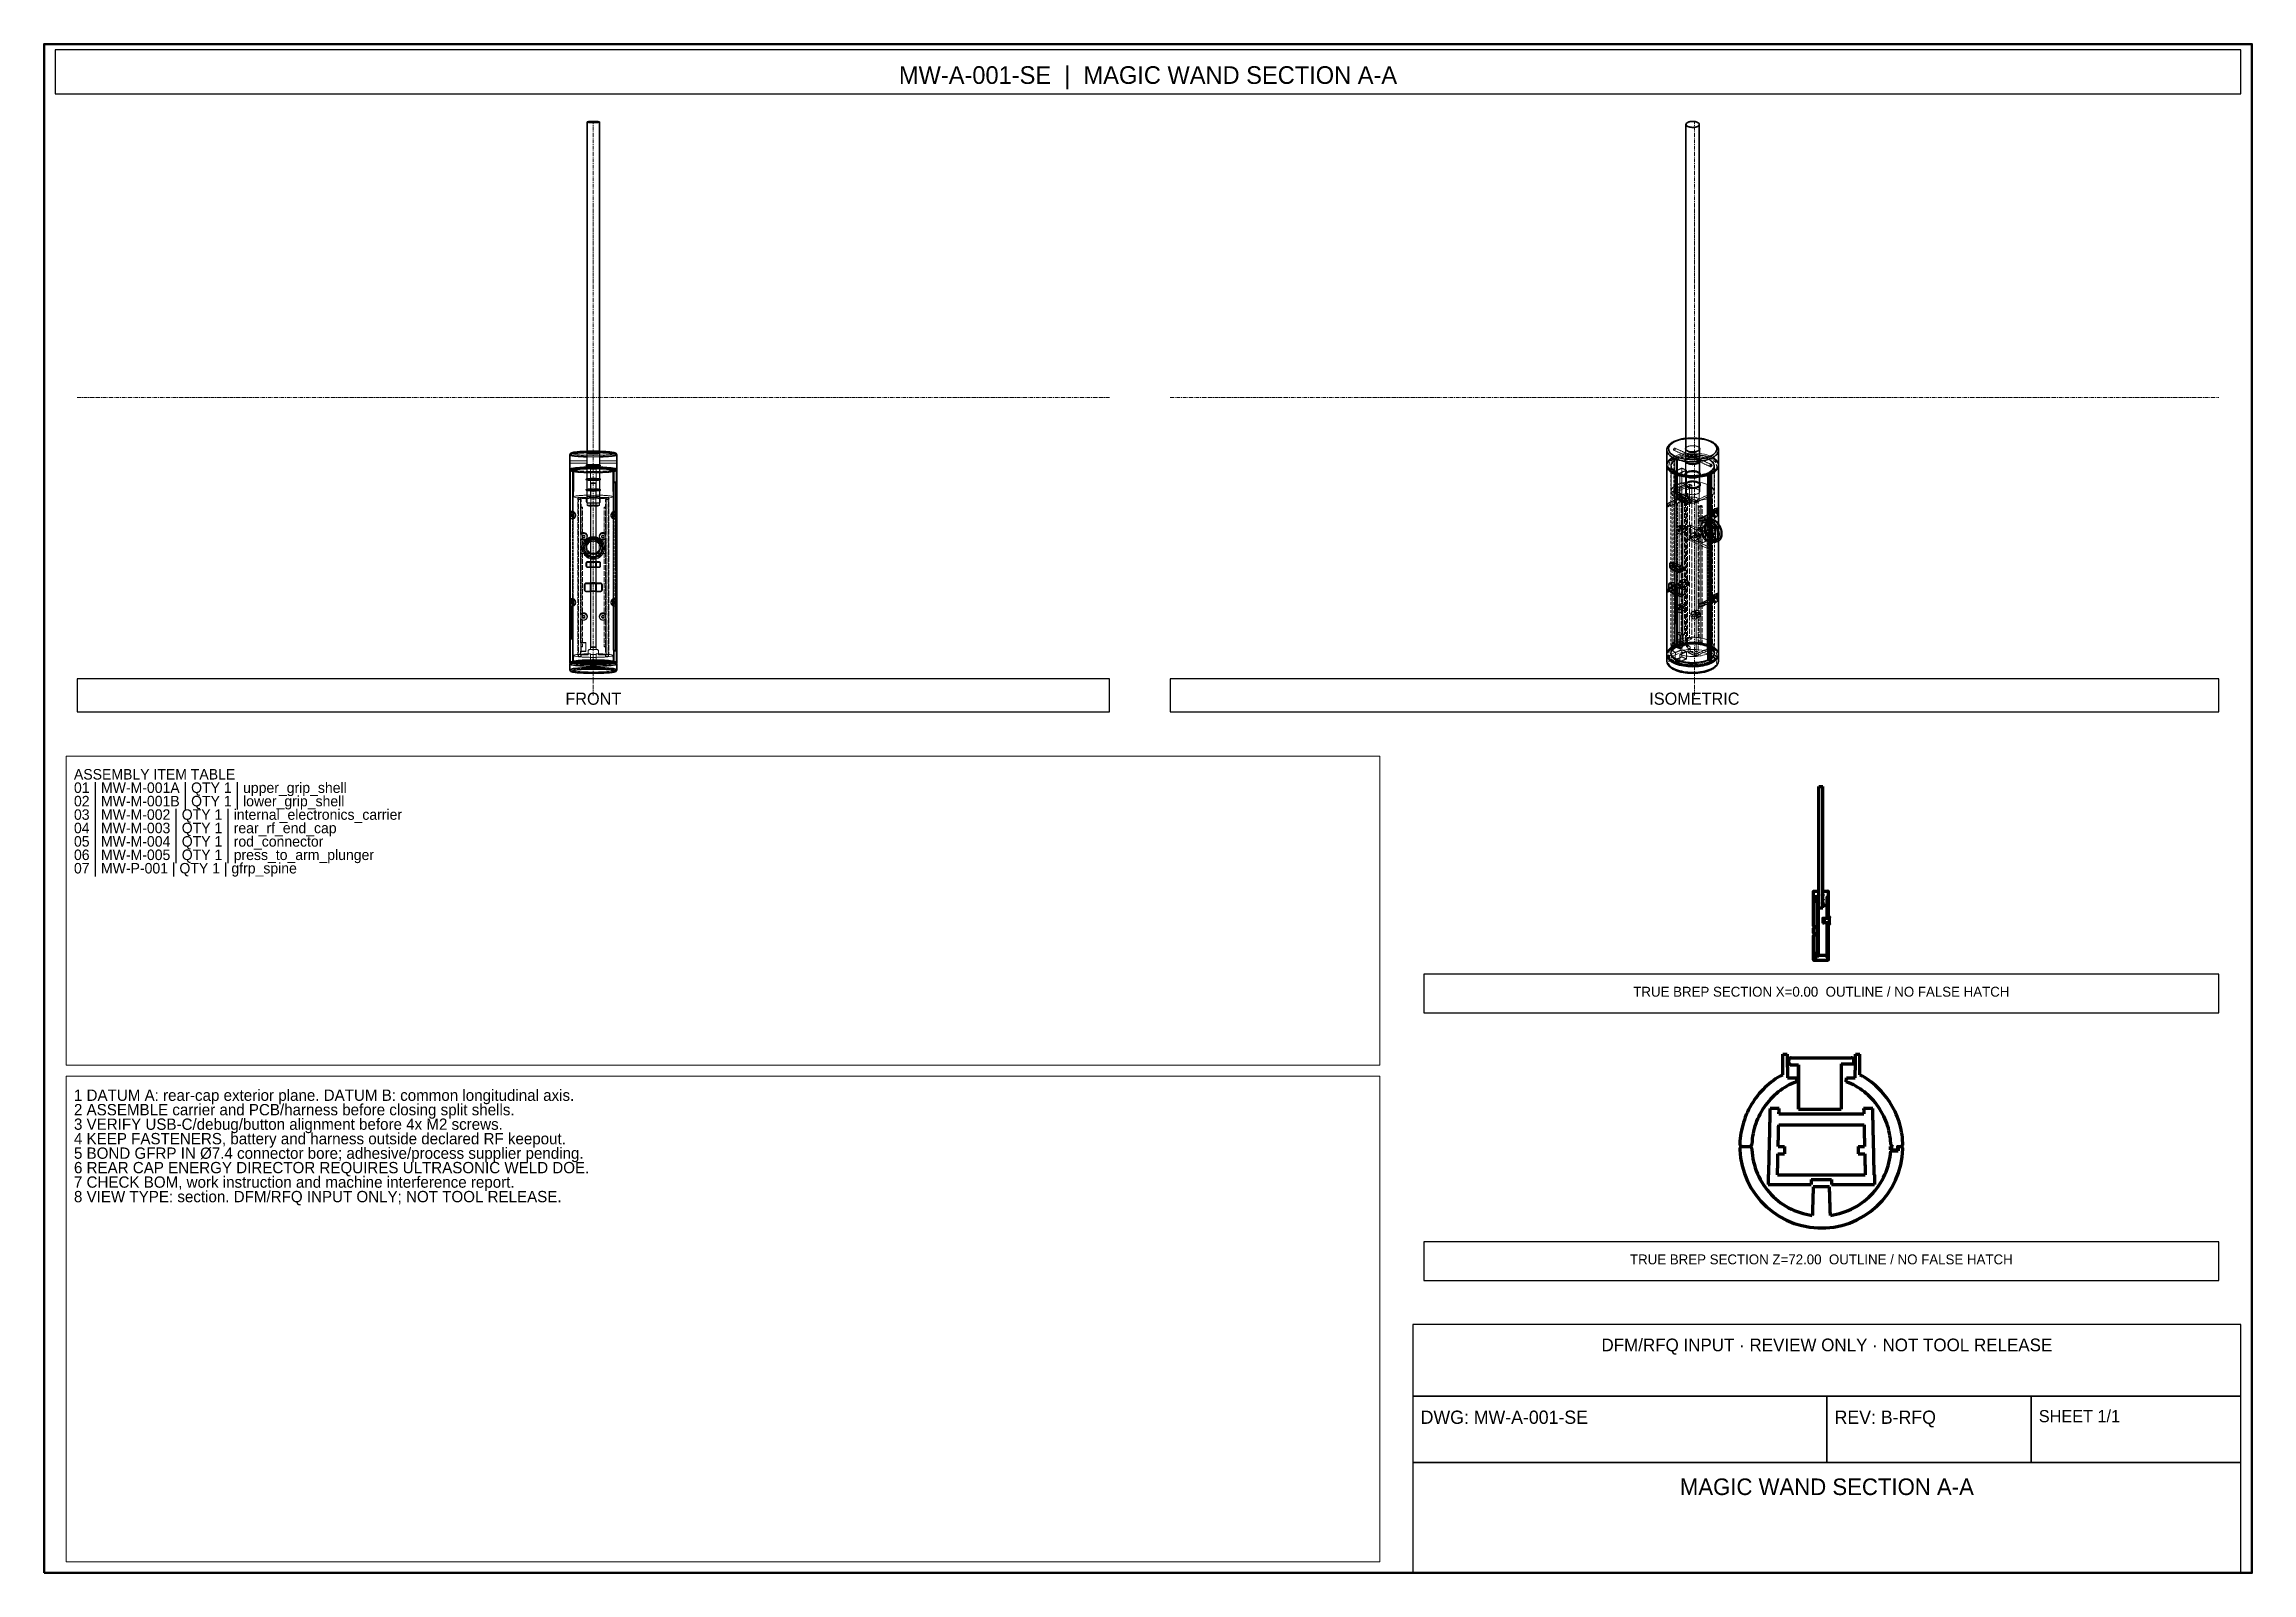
# Model space of a CAD drawing. Header units: millimetres. Extents: x 10 to 410, y 10 to 287.
import ezdxf
from ezdxf.enums import TextEntityAlignment as Align

# ---------------------------------------------------------------- set-up
doc = ezdxf.new("R2010")
doc.units = ezdxf.units.MM
doc.linetypes.add('CENTER', pattern=[1.15, 0.7, -0.15, 0.15, -0.15])
doc.linetypes.add('DASHED', pattern=[0.75, 0.5, -0.25])
for name, color, linetype, lineweight in [('BORDER', 7, 'CONTINUOUS', 50), ('CENTER', 4, 'CENTER', 13), ('HIDDEN', 8, 'DASHED', 18), ('NOTES', 7, 'CONTINUOUS', 18), ('SECTION', 1, 'CONTINUOUS', 70), ('TITLE_BLOCK', 7, 'CONTINUOUS', 25), ('VISIBLE', 7, 'CONTINUOUS', 35)]:
    doc.layers.add(name, color=color, linetype=linetype, lineweight=lineweight)

msp = doc.modelspace()

# ---------------------------------------------------------------- texts
at = {"layer": 'NOTES'}
for s, height, p in [('ASSEMBLY ITEM TABLE', 1.9, (15.4, 154.7)), ('01 | MW-M-001A | QTY 1 | upper_grip_shell', 1.9, (15.4, 152.27)), ('02 | MW-M-001B | QTY 1 | lower_grip_shell', 1.9, (15.4, 149.84)), ('03 | MW-M-002 | QTY 1 | internal_electronics_carrier', 1.9, (15.4, 147.4)), ('04 | MW-M-003 | QTY 1 | rear_rf_end_cap', 1.9, (15.4, 144.97)), ('05 | MW-M-004 | QTY 1 | rod_connector', 1.9, (15.4, 142.54)), ('06 | MW-M-005 | QTY 1 | press_to_arm_plunger', 1.9, (15.4, 140.11)), ('07 | MW-P-001 | QTY 1 | gfrp_spine', 1.9, (15.4, 137.68)), ('1 DATUM A: rear-cap exterior plane. DATUM B: common longitudinal axis.', 2.05, (15.4, 96.55)), ('3 VERIFY USB-C/debug/button alignment before 4x M2 screws.', 2.05, (15.4, 91.3)), ('2 ASSEMBLE carrier and PCB/harness before closing split shells.', 2.05, (15.4, 93.93)), ('4 KEEP FASTENERS, battery and harness outside declared RF keepout.', 2.05, (15.4, 88.68)), ('5 BOND GFRP IN Ø7.4 connector bore; adhesive/process supplier pending.', 2.05, (15.4, 86.05)), ('6 REAR CAP ENERGY DIRECTOR REQUIRES ULTRASONIC WELD DOE.', 2.05, (15.4, 83.43)), ('7 CHECK BOM, work instruction and machine interference report.', 2.05, (15.4, 80.81)), ('8 VIEW TYPE: section. DFM/RFQ INPUT ONLY; NOT TOOL RELEASE.', 2.05, (15.4, 78.18))]:
    msp.add_text(s, height=height, dxfattribs=at).set_placement(p, align=Align.MIDDLE_LEFT)
at = {"layer": 'TITLE_BLOCK'}
for s, height, p in [('MW-A-001-SE  |  MAGIC WAND SECTION A-A', 3.2, (210, 281.4)), ('FRONT', 2.2, (109.5, 168.4)), ('ISOMETRIC', 2.2, (309, 168.4)), ('TRUE BREP SECTION X=0.00  OUTLINE / NO FALSE HATCH', 1.8, (332, 115.3)), ('TRUE BREP SECTION Z=72.00  OUTLINE / NO FALSE HATCH', 1.8, (332, 66.8)), ('DFM/RFQ INPUT · REVIEW ONLY · NOT TOOL RELEASE', 2.3, (333, 51.3)), ('MAGIC WAND SECTION A-A', 3, (333, 25.6))]:
    msp.add_text(s, height=height, dxfattribs=at).set_placement(p, align=Align.MIDDLE_CENTER)
for s, height, p in [('DWG: MW-A-001-SE', 2.4, (259.4, 38.2)), ('REV: B-RFQ', 2.4, (334.4, 38.2)), ('SHEET 1/1', 2.2, (371.4, 38.4))]:
    msp.add_text(s, height=height, dxfattribs=at).set_placement(p, align=Align.MIDDLE_LEFT)

# ---------------------------------------------------------------- linework, layer by layer
at = {"layer": 'BORDER'}
msp.add_lwpolyline([(10, 10), (410, 10), (410, 287), (10, 287)], close=True, dxfattribs=at)
at = {"layer": 'CENTER'}
for p, q in [((109.5, 169), (109.5, 273)), ((309, 169), (309, 273)), ((16, 223), (203, 223)), ((214, 223), (404, 223))]:
    msp.add_line(p, q, dxfattribs=at)
at = {"layer": 'HIDDEN'}
for points in [[(113.53, 212.87), (113.23, 212.72), (112.88, 212.66), (112.54, 212.62), (112.19, 212.59), (111.84, 212.57), (111.5, 212.54), (111.15, 212.53), (110.8, 212.52), (110.45, 212.51), (110.1, 212.5), (109.76, 212.5), (109.41, 212.5), (109.06, 212.5), (108.71, 212.5), (108.36, 212.51), (108.02, 212.52), (107.67, 212.54), (107.32, 212.55), (106.97, 212.58), (106.63, 212.61), (106.28, 212.64), (105.93, 212.69), (105.6, 212.77)], [(108.33, 212.87), (108.42, 212.91), (108.52, 212.92), (108.62, 212.94), (108.72, 212.95), (108.83, 212.95), (108.93, 212.96), (109.03, 212.96), (109.14, 212.97), (109.24, 212.97), (109.34, 212.97), (109.45, 212.97), (109.55, 212.97), (109.66, 212.97), (109.76, 212.97), (109.86, 212.97), (109.97, 212.96), (110.07, 212.96), (110.17, 212.95), (110.28, 212.95), (110.38, 212.94), (110.48, 212.92), (110.58, 212.91), (110.67, 212.87)], [(110.67, 212.87), (110.58, 212.82), (110.48, 212.81), (110.38, 212.79), (110.28, 212.78), (110.17, 212.78), (110.07, 212.77), (109.97, 212.77), (109.86, 212.76), (109.76, 212.76), (109.66, 212.76), (109.55, 212.76), (109.45, 212.76), (109.34, 212.76), (109.24, 212.76), (109.14, 212.76), (109.03, 212.77), (108.93, 212.77), (108.83, 212.78), (108.72, 212.78), (108.62, 212.79), (108.52, 212.81), (108.42, 212.82), (108.33, 212.87)], [(108.33, 211.47), (108.33, 211.54), (108.33, 211.6), (108.33, 211.66), (108.33, 211.72), (108.33, 211.78), (108.33, 211.84), (108.33, 211.9), (108.33, 211.96), (108.33, 212.02), (108.33, 212.08), (108.33, 212.14), (108.33, 212.2), (108.33, 212.26), (108.33, 212.32), (108.33, 212.38), (108.33, 212.44), (108.33, 212.5), (108.33, 212.56), (108.33, 212.62), (108.33, 212.68), (108.33, 212.74), (108.33, 212.8), (108.33, 212.87)], [(110.67, 212.24), (110.57, 212.23), (110.47, 212.23), (110.37, 212.23), (110.27, 212.23), (110.16, 212.23), (110.06, 212.22), (109.96, 212.22), (109.86, 212.22), (109.76, 212.22), (109.65, 212.22), (109.55, 212.22), (109.45, 212.22), (109.35, 212.22), (109.24, 212.22), (109.14, 212.22), (109.04, 212.22), (108.94, 212.22), (108.84, 212.23), (108.73, 212.23), (108.63, 212.23), (108.53, 212.23), (108.43, 212.23), (108.33, 212.24)], [(108.39, 203.39), (108.39, 203.81), (108.39, 204.24), (108.39, 204.67), (108.39, 205.1), (108.39, 205.52), (108.39, 205.95), (108.39, 206.38), (108.39, 206.81), (108.39, 207.23), (108.39, 207.66), (108.39, 208.09), (108.39, 208.52), (108.39, 208.94), (108.39, 209.37), (108.39, 209.8), (108.39, 210.23), (108.39, 210.66), (108.39, 211.08), (108.39, 211.51), (108.39, 211.94), (108.39, 212.37), (108.39, 212.79), (108.39, 213.22)], [(110.61, 203.39), (110.61, 203.81), (110.61, 204.24), (110.61, 204.67), (110.61, 205.1), (110.61, 205.52), (110.61, 205.95), (110.61, 206.38), (110.61, 206.81), (110.61, 207.23), (110.61, 207.66), (110.61, 208.09), (110.61, 208.52), (110.61, 208.94), (110.61, 209.37), (110.61, 209.8), (110.61, 210.23), (110.61, 210.66), (110.61, 211.08), (110.61, 211.51), (110.61, 211.94), (110.61, 212.37), (110.61, 212.79), (110.61, 213.22)], [(110.61, 203.39), (110.61, 203.81), (110.61, 204.24), (110.61, 204.67), (110.61, 205.1), (110.61, 205.52), (110.61, 205.95), (110.61, 206.38), (110.61, 206.81), (110.61, 207.23), (110.61, 207.66), (110.61, 208.09), (110.61, 208.52), (110.61, 208.94), (110.61, 209.37), (110.61, 209.8), (110.61, 210.23), (110.61, 210.66), (110.61, 211.08), (110.61, 211.51), (110.61, 211.94), (110.61, 212.37), (110.61, 212.79), (110.61, 213.22)], [(110.67, 211.47), (110.67, 211.54), (110.67, 211.6), (110.67, 211.66), (110.67, 211.72), (110.67, 211.78), (110.67, 211.84), (110.67, 211.9), (110.67, 211.96), (110.67, 212.02), (110.67, 212.08), (110.67, 212.14), (110.67, 212.2), (110.67, 212.26), (110.67, 212.32), (110.67, 212.38), (110.67, 212.44), (110.67, 212.5), (110.67, 212.56), (110.67, 212.62), (110.67, 212.68), (110.67, 212.74), (110.67, 212.8), (110.67, 212.87)], [(110.67, 212.87), (110.67, 212.87), (110.67, 212.87), (110.67, 212.87), (110.67, 212.87), (110.67, 212.87), (110.67, 212.87), (110.67, 212.87), (110.67, 212.87), (110.67, 212.87), (110.67, 212.87), (110.67, 212.87), (110.67, 212.87), (110.67, 212.87), (110.67, 212.87), (110.67, 212.87), (110.67, 212.87), (110.67, 212.87), (110.67, 212.87), (110.67, 212.87), (110.67, 212.87), (110.67, 212.87), (110.67, 212.87), (110.67, 212.87)], [(110.67, 211.47), (110.67, 211.54), (110.67, 211.6), (110.67, 211.66), (110.67, 211.72), (110.67, 211.78), (110.67, 211.84), (110.67, 211.9), (110.67, 211.96), (110.67, 212.02), (110.67, 212.08), (110.67, 212.14), (110.67, 212.2), (110.67, 212.26), (110.67, 212.32), (110.67, 212.38), (110.67, 212.44), (110.67, 212.5), (110.67, 212.56), (110.67, 212.62), (110.67, 212.68), (110.67, 212.74), (110.67, 212.8), (110.67, 212.87)], [(313.35, 213.42), (313.24, 213.88), (312.95, 214.27), (312.59, 214.57), (312.17, 214.81), (311.73, 215.01), (311.28, 215.16), (310.82, 215.28), (310.35, 215.38), (309.88, 215.45), (309.4, 215.49), (308.92, 215.51), (308.44, 215.51), (307.96, 215.49), (307.49, 215.45), (307.01, 215.38), (306.54, 215.28), (306.08, 215.16), (305.63, 215.01), (305.19, 214.81), (304.78, 214.57), (304.41, 214.27), (304.12, 213.88), (304.01, 213.42)], [(313.35, 210.82), (313.24, 211.29), (312.95, 211.67), (312.59, 211.97), (312.17, 212.21), (311.73, 212.41), (311.28, 212.56), (310.82, 212.68), (310.35, 212.78), (309.88, 212.85), (309.4, 212.89), (308.92, 212.91), (308.44, 212.91), (307.96, 212.89), (307.49, 212.85), (307.01, 212.78), (306.54, 212.68), (306.08, 212.56), (305.63, 212.41), (305.19, 212.21), (304.78, 211.97), (304.41, 211.67), (304.12, 211.29), (304.01, 210.82)], [(305.28, 212.01), (305.2, 211.97), (305.13, 211.94), (305.06, 211.9), (304.99, 211.86), (304.92, 211.82), (304.85, 211.77), (304.78, 211.73), (304.71, 211.68), (304.64, 211.63), (304.58, 211.58), (304.52, 211.52), (304.45, 211.47), (304.4, 211.41), (304.34, 211.35), (304.29, 211.29), (304.24, 211.22), (304.19, 211.15), (304.15, 211.08), (304.11, 211.01), (304.08, 210.93), (304.05, 210.86), (304.03, 210.78), (304.02, 210.69)], [(311.79, 209.19), (312.56, 209.65), (313.05, 210.38), (312.83, 211.23), (312.14, 211.79), (311.31, 212.15), (310.44, 212.38), (309.55, 212.51), (308.65, 212.54), (307.75, 212.5), (306.86, 212.37), (305.99, 212.13), (305.17, 211.76), (304.49, 211.17), (304.32, 210.32), (304.86, 209.61), (305.63, 209.16), (306.49, 208.87), (307.38, 208.7), (308.28, 208.62), (309.18, 208.62), (310.06, 208.71), (310.93, 208.89), (311.79, 209.19)], [(312.55, 210.58), (312.45, 210.96), (312.22, 211.28), (311.91, 211.53), (311.57, 211.73), (311.21, 211.89), (310.83, 212.02), (310.45, 212.12), (310.06, 212.2), (309.67, 212.25), (309.27, 212.29), (308.88, 212.31), (308.48, 212.31), (308.09, 212.29), (307.69, 212.25), (307.3, 212.2), (306.91, 212.12), (306.53, 212.02), (306.15, 211.89), (305.79, 211.73), (305.45, 211.53), (305.14, 211.28), (304.91, 210.96), (304.81, 210.58)], [(305.46, 213.79), (305.44, 213.8), (305.42, 213.8), (305.4, 213.8), (305.37, 213.79), (305.35, 213.78), (305.33, 213.76), (305.32, 213.75), (305.3, 213.73), (305.29, 213.71), (305.28, 213.69), (305.27, 213.67), (305.26, 213.65), (305.25, 213.62), (305.24, 213.6), (305.24, 213.58), (305.24, 213.56), (305.23, 213.53), (305.24, 213.51), (305.24, 213.49), (305.25, 213.46), (305.26, 213.44), (305.27, 213.43), (305.29, 213.41)], [(305.28, 212.01), (305.29, 212.01), (305.3, 212.02), (305.3, 212.02), (305.31, 212.02), (305.32, 212.02), (305.33, 212.03), (305.34, 212.03), (305.35, 212.03), (305.36, 212.03), (305.36, 212.03), (305.37, 212.03), (305.38, 212.03), (305.39, 212.03), (305.4, 212.03), (305.41, 212.03), (305.42, 212.03), (305.43, 212.03), (305.44, 212.02), (305.44, 212.02), (305.45, 212.02), (305.46, 212.02), (305.47, 212.02), (305.48, 212.01)], [(305.28, 177.98), (305.28, 179.46), (305.28, 180.94), (305.28, 182.42), (305.28, 183.9), (305.28, 185.37), (305.28, 186.85), (305.28, 188.33), (305.28, 189.81), (305.28, 191.29), (305.28, 192.77), (305.28, 194.25), (305.28, 195.73), (305.28, 197.21), (305.28, 198.69), (305.28, 200.17), (305.28, 201.65), (305.28, 203.13), (305.28, 204.61), (305.28, 206.09), (305.28, 207.57), (305.28, 209.05), (305.28, 210.53), (305.28, 212.01)], [(305.29, 213.41), (305.3, 213.41), (305.3, 213.41), (305.3, 213.41), (305.31, 213.41), (305.31, 213.41), (305.32, 213.41), (305.32, 213.41), (305.32, 213.41), (305.33, 213.41), (305.33, 213.41), (305.33, 213.41), (305.34, 213.41), (305.34, 213.41), (305.35, 213.41), (305.35, 213.41), (305.35, 213.41), (305.36, 213.41), (305.36, 213.41), (305.36, 213.41), (305.37, 213.41), (305.37, 213.41), (305.37, 213.42), (305.38, 213.42)], [(305.29, 213.41), (305.4, 213.37), (305.5, 213.32), (305.61, 213.27), (305.71, 213.23), (305.82, 213.18), (305.92, 213.13), (306.02, 213.09), (306.13, 213.04), (306.23, 212.99), (306.34, 212.95), (306.44, 212.9), (306.55, 212.85), (306.65, 212.81), (306.76, 212.76), (306.86, 212.71), (306.96, 212.67), (307.07, 212.62), (307.17, 212.57), (307.28, 212.53), (307.38, 212.48), (307.49, 212.43), (307.59, 212.39), (307.69, 212.34)], [(305.38, 213.42), (305.4, 213.43), (305.41, 213.44), (305.43, 213.45), (305.44, 213.46), (305.45, 213.48), (305.47, 213.49), (305.48, 213.51), (305.49, 213.53), (305.5, 213.54), (305.51, 213.56), (305.51, 213.58), (305.52, 213.6), (305.52, 213.62), (305.53, 213.64), (305.53, 213.66), (305.53, 213.68), (305.53, 213.7), (305.52, 213.72), (305.52, 213.74), (305.51, 213.75), (305.5, 213.77), (305.48, 213.78), (305.46, 213.79)], [(305.48, 212.1), (305.48, 212.1), (305.48, 212.1), (305.47, 212.1), (305.47, 212.1), (305.47, 212.09), (305.46, 212.09), (305.46, 212.09), (305.46, 212.09), (305.46, 212.09), (305.46, 212.09), (305.45, 212.09), (305.45, 212.08), (305.45, 212.08), (305.45, 212.08), (305.45, 212.08), (305.44, 212.07), (305.44, 212.07), (305.44, 212.07), (305.44, 212.07), (305.44, 212.06), (305.44, 212.06), (305.44, 212.06), (305.44, 212.06)], [(305.44, 212.06), (305.44, 212.05), (305.44, 212.05), (305.44, 212.05), (305.44, 212.05), (305.44, 212.04), (305.44, 212.04), (305.44, 212.04), (305.44, 212.04), (305.45, 212.03), (305.45, 212.03), (305.45, 212.03), (305.45, 212.03), (305.45, 212.03), (305.46, 212.02), (305.46, 212.02), (305.46, 212.02), (305.46, 212.02), (305.47, 212.02), (305.47, 212.02), (305.47, 212.02), (305.47, 212.01), (305.47, 212.01), (305.48, 212.01)], [(305.44, 178.02), (305.44, 179.5), (305.44, 180.98), (305.44, 182.46), (305.44, 183.94), (305.44, 185.42), (305.44, 186.9), (305.44, 188.38), (305.44, 189.86), (305.44, 191.34), (305.44, 192.82), (305.44, 194.3), (305.44, 195.78), (305.44, 197.26), (305.44, 198.74), (305.44, 200.22), (305.44, 201.7), (305.44, 203.18), (305.44, 204.66), (305.44, 206.14), (305.44, 207.62), (305.44, 209.1), (305.44, 210.58), (305.44, 212.06)], [(305.46, 213.79), (305.57, 213.75), (305.67, 213.7), (305.78, 213.65), (305.88, 213.61), (305.99, 213.56), (306.09, 213.51), (306.19, 213.47), (306.3, 213.42), (306.4, 213.37), (306.51, 213.33), (306.61, 213.28), (306.72, 213.23), (306.82, 213.18), (306.93, 213.14), (307.03, 213.09), (307.13, 213.04), (307.24, 213), (307.34, 212.95), (307.45, 212.9), (307.55, 212.86), (307.66, 212.81), (307.76, 212.76), (307.86, 212.72)], [(313.34, 210.69), (313.23, 211.05), (313.01, 211.36), (312.74, 211.61), (312.43, 211.83), (312.1, 212), (311.75, 212.15), (311.4, 212.28), (311.03, 212.38), (310.67, 212.47), (310.3, 212.54), (309.93, 212.59), (309.55, 212.63), (309.18, 212.66), (308.8, 212.67), (308.42, 212.67), (308.05, 212.65), (307.67, 212.62), (307.3, 212.58), (306.93, 212.52), (306.56, 212.44), (306.19, 212.35), (305.83, 212.24), (305.48, 212.1)], [(305.48, 178.07), (305.48, 179.55), (305.48, 181.03), (305.48, 182.51), (305.48, 183.99), (305.48, 185.47), (305.48, 186.94), (305.48, 188.42), (305.48, 189.9), (305.48, 191.38), (305.48, 192.86), (305.48, 194.34), (305.48, 195.82), (305.48, 197.3), (305.48, 198.78), (305.48, 200.26), (305.48, 201.74), (305.48, 203.22), (305.48, 204.7), (305.48, 206.18), (305.48, 207.66), (305.48, 209.14), (305.48, 210.62), (305.48, 212.1)], [(305.48, 212.01), (305.49, 212.01), (305.5, 212), (305.52, 211.99), (305.53, 211.99), (305.54, 211.98), (305.55, 211.98), (305.57, 211.97), (305.58, 211.97), (305.59, 211.96), (305.6, 211.95), (305.62, 211.95), (305.63, 211.94), (305.64, 211.94), (305.66, 211.93), (305.67, 211.93), (305.68, 211.92), (305.69, 211.91), (305.71, 211.91), (305.72, 211.9), (305.73, 211.9), (305.75, 211.89), (305.76, 211.89), (305.77, 211.88)], [(305.48, 212.01), (305.49, 212.01), (305.5, 212), (305.52, 211.99), (305.53, 211.99), (305.54, 211.98), (305.55, 211.98), (305.57, 211.97), (305.58, 211.97), (305.59, 211.96), (305.6, 211.95), (305.62, 211.95), (305.63, 211.94), (305.64, 211.94), (305.66, 211.93), (305.67, 211.93), (305.68, 211.92), (305.69, 211.91), (305.71, 211.91), (305.72, 211.9), (305.73, 211.9), (305.75, 211.89), (305.76, 211.89), (305.77, 211.88)], [(305.48, 204.48), (305.48, 204.81), (305.48, 205.14), (305.48, 205.46), (305.48, 205.79), (305.48, 206.12), (305.48, 206.44), (305.48, 206.77), (305.48, 207.1), (305.48, 207.43), (305.48, 207.75), (305.48, 208.08), (305.48, 208.41), (305.48, 208.74), (305.48, 209.06), (305.48, 209.39), (305.48, 209.72), (305.48, 210.05), (305.48, 210.37), (305.48, 210.7), (305.48, 211.03), (305.48, 211.36), (305.48, 211.68), (305.48, 212.01)], [(305.48, 177.98), (305.48, 179.46), (305.48, 180.94), (305.48, 182.42), (305.48, 183.9), (305.48, 185.38), (305.48, 186.86), (305.48, 188.34), (305.48, 189.82), (305.48, 191.3), (305.48, 192.77), (305.48, 194.25), (305.48, 195.73), (305.48, 197.21), (305.48, 198.69), (305.48, 200.17), (305.48, 201.65), (305.48, 203.13), (305.48, 204.61), (305.48, 206.09), (305.48, 207.57), (305.48, 209.05), (305.48, 210.53), (305.48, 212.01)], [(312.66, 210.58), (312.6, 210.89), (312.43, 211.17), (312.21, 211.4), (311.94, 211.6), (311.66, 211.76), (311.37, 211.89), (311.06, 212), (310.75, 212.1), (310.44, 212.18), (310.12, 212.24), (309.8, 212.29), (309.47, 212.32), (309.15, 212.35), (308.83, 212.36), (308.5, 212.36), (308.18, 212.34), (307.85, 212.32), (307.53, 212.28), (307.21, 212.23), (306.89, 212.17), (306.58, 212.09), (306.27, 211.99), (305.96, 211.88)], [(310.13, 211.51), (310.1, 211.65), (310.02, 211.78), (309.91, 211.89), (309.78, 211.97), (309.65, 212.04), (309.5, 212.09), (309.36, 212.13), (309.21, 212.16), (309.06, 212.19), (308.91, 212.2), (308.76, 212.21), (308.6, 212.21), (308.45, 212.2), (308.3, 212.19), (308.15, 212.16), (308, 212.13), (307.86, 212.09), (307.72, 212.04), (307.58, 211.97), (307.45, 211.89), (307.34, 211.78), (307.26, 211.65), (307.23, 211.51)], [(310.13, 211.51), (310.09, 211.65), (310, 211.77), (309.89, 211.86), (309.76, 211.94), (309.63, 212), (309.49, 212.04), (309.34, 212.08), (309.2, 212.11), (309.05, 212.13), (308.9, 212.15), (308.75, 212.15), (308.61, 212.15), (308.46, 212.15), (308.31, 212.13), (308.16, 212.11), (308.02, 212.08), (307.88, 212.04), (307.74, 212), (307.6, 211.94), (307.47, 211.86), (307.36, 211.77), (307.27, 211.65), (307.23, 211.51)], [(307.4, 211.58), (307.4, 211.67), (307.4, 211.76), (307.4, 211.85), (307.4, 211.94), (307.4, 212.03), (307.4, 212.13), (307.4, 212.22), (307.4, 212.31), (307.4, 212.4), (307.4, 212.49), (307.4, 212.58), (307.4, 212.67), (307.4, 212.76), (307.4, 212.85), (307.4, 212.94), (307.4, 213.03), (307.4, 213.13), (307.4, 213.22), (307.4, 213.31), (307.4, 213.4), (307.4, 213.49), (307.4, 213.58), (307.4, 213.67)], [(309.96, 211.58), (309.93, 211.71), (309.85, 211.81), (309.75, 211.89), (309.64, 211.96), (309.52, 212.01), (309.39, 212.06), (309.27, 212.09), (309.14, 212.12), (309.01, 212.13), (308.88, 212.15), (308.75, 212.15), (308.62, 212.15), (308.48, 212.15), (308.35, 212.13), (308.22, 212.12), (308.09, 212.09), (307.97, 212.06), (307.84, 212.01), (307.72, 211.96), (307.61, 211.89), (307.51, 211.81), (307.43, 211.71), (307.4, 211.58)], [(309.89, 215.59), (309.79, 215.61), (309.68, 215.62), (309.58, 215.63), (309.47, 215.64), (309.37, 215.64), (309.26, 215.65), (309.16, 215.66), (309.05, 215.66), (308.94, 215.66), (308.84, 215.67), (308.73, 215.67), (308.63, 215.67), (308.52, 215.67), (308.42, 215.66), (308.31, 215.66), (308.21, 215.66), (308.1, 215.65), (307.99, 215.64), (307.89, 215.64), (307.78, 215.63), (307.68, 215.62), (307.57, 215.61), (307.47, 215.59)], [(309.89, 215.56), (309.79, 215.58), (309.68, 215.59), (309.58, 215.6), (309.47, 215.61), (309.37, 215.61), (309.26, 215.62), (309.16, 215.63), (309.05, 215.63), (308.94, 215.64), (308.84, 215.64), (308.73, 215.64), (308.63, 215.64), (308.52, 215.64), (308.42, 215.64), (308.31, 215.63), (308.21, 215.63), (308.1, 215.62), (307.99, 215.61), (307.89, 215.61), (307.78, 215.6), (307.68, 215.59), (307.57, 215.58), (307.47, 215.56)], [(309.89, 213.86), (309.81, 213.94), (309.72, 214.01), (309.62, 214.06), (309.52, 214.11), (309.41, 214.14), (309.3, 214.17), (309.19, 214.2), (309.08, 214.22), (308.96, 214.23), (308.85, 214.24), (308.74, 214.24), (308.62, 214.24), (308.51, 214.24), (308.4, 214.23), (308.28, 214.22), (308.17, 214.2), (308.06, 214.17), (307.95, 214.14), (307.84, 214.11), (307.74, 214.06), (307.64, 214.01), (307.55, 213.94), (307.47, 213.86)], [(307.47, 204.39), (307.47, 204.78), (307.47, 205.18), (307.47, 205.58), (307.47, 205.97), (307.47, 206.37), (307.47, 206.76), (307.47, 207.16), (307.47, 207.55), (307.47, 207.95), (307.47, 208.34), (307.47, 208.74), (307.47, 209.13), (307.47, 209.53), (307.47, 209.93), (307.47, 210.32), (307.47, 210.72), (307.47, 211.11), (307.47, 211.51), (307.47, 211.9), (307.47, 212.3), (307.47, 212.69), (307.47, 213.09), (307.47, 213.49)], [(307.86, 212.72), (307.84, 212.72), (307.82, 212.73), (307.8, 212.72), (307.77, 212.71), (307.75, 212.7), (307.74, 212.69), (307.72, 212.67), (307.7, 212.65), (307.69, 212.64), (307.68, 212.62), (307.67, 212.59), (307.66, 212.57), (307.65, 212.55), (307.65, 212.53), (307.64, 212.51), (307.64, 212.48), (307.64, 212.46), (307.64, 212.44), (307.64, 212.41), (307.65, 212.39), (307.66, 212.37), (307.68, 212.35), (307.69, 212.34)], [(307.69, 212.34), (307.7, 212.34), (307.7, 212.34), (307.7, 212.33), (307.71, 212.33), (307.71, 212.33), (307.72, 212.33), (307.72, 212.33), (307.72, 212.33), (307.73, 212.33), (307.73, 212.33), (307.73, 212.33), (307.74, 212.33), (307.74, 212.33), (307.74, 212.33), (307.75, 212.33), (307.75, 212.34), (307.76, 212.34), (307.76, 212.34), (307.76, 212.34), (307.77, 212.34), (307.77, 212.34), (307.77, 212.34), (307.78, 212.34)], [(309.63, 211.81), (309.56, 211.85), (309.48, 211.88), (309.4, 211.91), (309.31, 211.93), (309.23, 211.95), (309.15, 211.97), (309.06, 211.98), (308.98, 211.99), (308.89, 212), (308.81, 212), (308.72, 212), (308.64, 212), (308.55, 212), (308.47, 212), (308.38, 211.99), (308.3, 211.98), (308.21, 211.97), (308.13, 211.95), (308.05, 211.93), (307.97, 211.91), (307.88, 211.88), (307.81, 211.85), (307.73, 211.81)], [(309.63, 211.81), (309.56, 211.85), (309.48, 211.88), (309.4, 211.91), (309.31, 211.93), (309.23, 211.95), (309.15, 211.96), (309.06, 211.98), (308.98, 211.99), (308.89, 211.99), (308.81, 212), (308.72, 212), (308.64, 212), (308.55, 212), (308.47, 211.99), (308.38, 211.99), (308.3, 211.98), (308.21, 211.96), (308.13, 211.95), (308.05, 211.93), (307.97, 211.91), (307.88, 211.88), (307.81, 211.85), (307.73, 211.81)], [(307.78, 212.34), (307.79, 212.35), (307.81, 212.36), (307.83, 212.38), (307.84, 212.39), (307.86, 212.4), (307.87, 212.42), (307.88, 212.43), (307.89, 212.45), (307.9, 212.47), (307.91, 212.49), (307.92, 212.51), (307.92, 212.52), (307.93, 212.54), (307.93, 212.56), (307.93, 212.58), (307.93, 212.6), (307.93, 212.62), (307.93, 212.64), (307.92, 212.66), (307.91, 212.68), (307.9, 212.69), (307.88, 212.71), (307.86, 212.72)], [(309.89, 204.39), (309.89, 204.78), (309.89, 205.18), (309.89, 205.58), (309.89, 205.97), (309.89, 206.37), (309.89, 206.76), (309.89, 207.16), (309.89, 207.55), (309.89, 207.95), (309.89, 208.34), (309.89, 208.74), (309.89, 209.13), (309.89, 209.53), (309.89, 209.93), (309.89, 210.32), (309.89, 210.72), (309.89, 211.11), (309.89, 211.51), (309.89, 211.9), (309.89, 212.3), (309.89, 212.69), (309.89, 213.09), (309.89, 213.49)], [(309.96, 211.58), (309.96, 211.67), (309.96, 211.76), (309.96, 211.85), (309.96, 211.94), (309.96, 212.03), (309.96, 212.13), (309.96, 212.22), (309.96, 212.31), (309.96, 212.4), (309.96, 212.49), (309.96, 212.58), (309.96, 212.67), (309.96, 212.76), (309.96, 212.85), (309.96, 212.94), (309.96, 213.03), (309.96, 213.13), (309.96, 213.22), (309.96, 213.31), (309.96, 213.4), (309.96, 213.49), (309.96, 213.58), (309.96, 213.67)], [(105.22, 211.48), (105.35, 211.48), (105.49, 211.48), (105.62, 211.48), (105.76, 211.48), (105.89, 211.48), (106.03, 211.48), (106.16, 211.48), (106.3, 211.48), (106.43, 211.48), (106.57, 211.48), (106.7, 211.48), (106.84, 211.48), (106.97, 211.48), (107.11, 211.48), (107.24, 211.48), (107.38, 211.48), (107.51, 211.48), (107.65, 211.48), (107.79, 211.48), (107.92, 211.48), (108.06, 211.48), (108.19, 211.48), (108.33, 211.48)], [(105.22, 211.09), (105.22, 211.1), (105.22, 211.11), (105.22, 211.12), (105.22, 211.13), (105.22, 211.14), (105.22, 211.14), (105.22, 211.15), (105.22, 211.16), (105.22, 211.17), (105.22, 211.18), (105.22, 211.19), (105.22, 211.19), (105.22, 211.2), (105.22, 211.21), (105.22, 211.22), (105.22, 211.23), (105.22, 211.24), (105.22, 211.24), (105.22, 211.25), (105.22, 211.26), (105.22, 211.27), (105.22, 211.28), (105.22, 211.29)], [(105.22, 211.09), (105.35, 211.09), (105.49, 211.09), (105.62, 211.09), (105.76, 211.09), (105.89, 211.09), (106.03, 211.09), (106.16, 211.09), (106.3, 211.09), (106.43, 211.09), (106.57, 211.09), (106.7, 211.09), (106.84, 211.09), (106.97, 211.09), (107.11, 211.09), (107.24, 211.09), (107.38, 211.09), (107.51, 211.09), (107.65, 211.09), (107.79, 211.09), (107.92, 211.09), (108.06, 211.09), (108.19, 211.09), (108.33, 211.09)], [(113.78, 209.96), (113.45, 209.81), (113.08, 209.74), (112.71, 209.7), (112.33, 209.66), (111.95, 209.64), (111.58, 209.62), (111.2, 209.6), (110.82, 209.59), (110.44, 209.58), (110.07, 209.57), (109.69, 209.57), (109.31, 209.57), (108.93, 209.57), (108.56, 209.58), (108.18, 209.59), (107.8, 209.6), (107.42, 209.62), (107.05, 209.64), (106.67, 209.66), (106.29, 209.7), (105.92, 209.74), (105.55, 209.81), (105.22, 209.96)], [(105.22, 209.72), (105.22, 209.71), (105.23, 209.71), (105.23, 209.71), (105.24, 209.71), (105.25, 209.71), (105.25, 209.71), (105.26, 209.71), (105.26, 209.71), (105.27, 209.71), (105.27, 209.71), (105.28, 209.71), (105.28, 209.71), (105.29, 209.71), (105.3, 209.71), (105.3, 209.71), (105.31, 209.71), (105.31, 209.71), (105.32, 209.71), (105.32, 209.71), (105.33, 209.71), (105.33, 209.71), (105.34, 209.71), (105.35, 209.71)], [(105.22, 209.69), (105.22, 209.7), (105.23, 209.7), (105.23, 209.7), (105.24, 209.7), (105.24, 209.7), (105.25, 209.7), (105.26, 209.7), (105.26, 209.7), (105.27, 209.7), (105.27, 209.7), (105.28, 209.7), (105.28, 209.7), (105.29, 209.7), (105.3, 209.7), (105.3, 209.7), (105.31, 209.7), (105.31, 209.7), (105.32, 209.71), (105.32, 209.71), (105.33, 209.71), (105.33, 209.71), (105.34, 209.71), (105.35, 209.71)], [(113.78, 209.69), (113.44, 209.55), (113.07, 209.49), (112.7, 209.44), (112.32, 209.41), (111.95, 209.38), (111.57, 209.36), (111.19, 209.35), (110.82, 209.33), (110.44, 209.32), (110.06, 209.32), (109.69, 209.31), (109.31, 209.31), (108.94, 209.32), (108.56, 209.32), (108.18, 209.33), (107.81, 209.35), (107.43, 209.36), (107.05, 209.38), (106.68, 209.41), (106.3, 209.44), (105.93, 209.49), (105.56, 209.55), (105.22, 209.69)], [(105.22, 209.69), (105.22, 209.69), (105.22, 209.69), (105.22, 209.69), (105.22, 209.69), (105.22, 209.69), (105.22, 209.69), (105.22, 209.69), (105.22, 209.69), (105.22, 209.69), (105.22, 209.69), (105.22, 209.69), (105.22, 209.69), (105.22, 209.69), (105.22, 209.69), (105.22, 209.69), (105.22, 209.69), (105.22, 209.69), (105.22, 209.69), (105.22, 209.69), (105.22, 209.69), (105.22, 209.69), (105.22, 209.69), (105.22, 209.69)], [(105.22, 174.96), (105.22, 176.47), (105.22, 177.98), (105.22, 179.49), (105.22, 181), (105.22, 182.51), (105.22, 184.02), (105.22, 185.53), (105.22, 187.04), (105.22, 188.55), (105.22, 190.06), (105.22, 191.57), (105.22, 193.08), (105.22, 194.59), (105.22, 196.1), (105.22, 197.61), (105.22, 199.12), (105.22, 200.63), (105.22, 202.14), (105.22, 203.65), (105.22, 205.16), (105.22, 206.67), (105.22, 208.18), (105.22, 209.69)], [(105.22, 174.96), (105.22, 176.47), (105.22, 177.98), (105.22, 179.49), (105.22, 181), (105.22, 182.51), (105.22, 184.02), (105.22, 185.53), (105.22, 187.04), (105.22, 188.55), (105.22, 190.06), (105.22, 191.57), (105.22, 193.08), (105.22, 194.59), (105.22, 196.1), (105.22, 197.61), (105.22, 199.12), (105.22, 200.63), (105.22, 202.14), (105.22, 203.65), (105.22, 205.16), (105.22, 206.67), (105.22, 208.18), (105.22, 209.69)], [(113.72, 209.77), (113.4, 209.6), (113.03, 209.52), (112.66, 209.47), (112.29, 209.44), (111.92, 209.41), (111.55, 209.39), (111.18, 209.37), (110.8, 209.36), (110.43, 209.35), (110.06, 209.34), (109.69, 209.34), (109.31, 209.34), (108.94, 209.34), (108.57, 209.35), (108.2, 209.36), (107.82, 209.37), (107.45, 209.39), (107.08, 209.41), (106.71, 209.44), (106.34, 209.47), (105.97, 209.52), (105.6, 209.6), (105.28, 209.77)], [(105.35, 209.71), (105.36, 209.71), (105.38, 209.71), (105.4, 209.71), (105.41, 209.71), (105.43, 209.71), (105.44, 209.71), (105.46, 209.71), (105.48, 209.71), (105.49, 209.71), (105.51, 209.71), (105.53, 209.71), (105.54, 209.71), (105.56, 209.71), (105.58, 209.71), (105.59, 209.71), (105.61, 209.71), (105.63, 209.71), (105.64, 209.71), (105.66, 209.71), (105.68, 209.71), (105.69, 209.71), (105.71, 209.71), (105.73, 209.71)], [(105.35, 209.71), (105.36, 209.71), (105.38, 209.71), (105.4, 209.71), (105.41, 209.71), (105.43, 209.71), (105.44, 209.71), (105.46, 209.71), (105.48, 209.71), (105.49, 209.71), (105.51, 209.71), (105.53, 209.71), (105.54, 209.71), (105.56, 209.71), (105.58, 209.71), (105.59, 209.71), (105.61, 209.71), (105.63, 209.71), (105.64, 209.71), (105.66, 209.71), (105.68, 209.71), (105.69, 209.71), (105.71, 209.71), (105.73, 209.71)], [(105.35, 202.01), (105.35, 202.35), (105.35, 202.68), (105.35, 203.02), (105.35, 203.35), (105.35, 203.69), (105.35, 204.02), (105.35, 204.35), (105.35, 204.69), (105.35, 205.02), (105.35, 205.36), (105.35, 205.69), (105.35, 206.03), (105.35, 206.36), (105.35, 206.7), (105.35, 207.03), (105.35, 207.36), (105.35, 207.7), (105.35, 208.03), (105.35, 208.37), (105.35, 208.7), (105.35, 209.04), (105.35, 209.37), (105.35, 209.71)], [(105.35, 174.95), (105.35, 176.46), (105.35, 177.97), (105.35, 179.48), (105.35, 180.99), (105.35, 182.5), (105.35, 184.02), (105.35, 185.53), (105.35, 187.04), (105.35, 188.55), (105.35, 190.06), (105.35, 191.57), (105.35, 193.08), (105.35, 194.59), (105.35, 196.11), (105.35, 197.62), (105.35, 199.13), (105.35, 200.64), (105.35, 202.15), (105.35, 203.66), (105.35, 205.17), (105.35, 206.68), (105.35, 208.19), (105.35, 209.71)], [(113.53, 209.71), (112.86, 209.5), (112.14, 209.43), (111.42, 209.38), (110.7, 209.35), (109.98, 209.34), (109.26, 209.34), (108.54, 209.35), (107.82, 209.37), (107.09, 209.41), (106.38, 209.47), (105.67, 209.59), (105.91, 209.87), (106.6, 209.96), (107.32, 210.02), (108.17, 210.05), (108.81, 210.07), (109.43, 210.07), (110.11, 210.07), (110.88, 210.05), (111.83, 210.01), (112.59, 209.94), (113.1, 209.87), (113.53, 209.71)], [(105.73, 209.71), (105.73, 209.71), (105.74, 209.71), (105.74, 209.71), (105.75, 209.71), (105.75, 209.71), (105.76, 209.71), (105.77, 209.71), (105.77, 209.71), (105.78, 209.71), (105.78, 209.71), (105.79, 209.71), (105.79, 209.71), (105.8, 209.71), (105.8, 209.71), (105.81, 209.71), (105.82, 209.71), (105.82, 209.71), (105.83, 209.71), (105.83, 209.71), (105.84, 209.71), (105.84, 209.71), (105.85, 209.71), (105.85, 209.72)], [(105.73, 209.71), (105.73, 209.71), (105.74, 209.71), (105.74, 209.71), (105.75, 209.71), (105.75, 209.71), (105.76, 209.7), (105.77, 209.7), (105.77, 209.7), (105.78, 209.7), (105.78, 209.7), (105.79, 209.7), (105.79, 209.7), (105.8, 209.7), (105.8, 209.7), (105.81, 209.7), (105.82, 209.7), (105.82, 209.7), (105.83, 209.7), (105.83, 209.7), (105.84, 209.7), (105.84, 209.7), (105.85, 209.7), (105.85, 209.69)], [(105.73, 202.16), (105.73, 202.49), (105.73, 202.82), (105.73, 203.14), (105.73, 203.47), (105.73, 203.8), (105.73, 204.13), (105.73, 204.46), (105.73, 204.78), (105.73, 205.11), (105.73, 205.44), (105.73, 205.77), (105.73, 206.1), (105.73, 206.42), (105.73, 206.75), (105.73, 207.08), (105.73, 207.41), (105.73, 207.74), (105.73, 208.07), (105.73, 208.39), (105.73, 208.72), (105.73, 209.05), (105.73, 209.38), (105.73, 209.71)], [(105.73, 202.08), (105.73, 202.41), (105.73, 202.74), (105.73, 203.07), (105.73, 203.4), (105.73, 203.74), (105.73, 204.07), (105.73, 204.4), (105.73, 204.73), (105.73, 205.06), (105.73, 205.39), (105.73, 205.73), (105.73, 206.06), (105.73, 206.39), (105.73, 206.72), (105.73, 207.05), (105.73, 207.38), (105.73, 207.72), (105.73, 208.05), (105.73, 208.38), (105.73, 208.71), (105.73, 209.04), (105.73, 209.37), (105.73, 209.71)], [(105.85, 209.72), (106.14, 209.84), (106.46, 209.89), (106.78, 209.93), (107.1, 209.96), (107.42, 209.98), (107.74, 210), (108.06, 210.01), (108.38, 210.02), (108.7, 210.03), (109.02, 210.04), (109.34, 210.04), (109.66, 210.04), (109.98, 210.04), (110.3, 210.03), (110.62, 210.02), (110.94, 210.01), (111.26, 210), (111.58, 209.98), (111.9, 209.96), (112.22, 209.93), (112.54, 209.89), (112.86, 209.84), (113.15, 209.72)], [(105.85, 202.01), (105.85, 202.34), (105.85, 202.68), (105.85, 203.01), (105.85, 203.35), (105.85, 203.68), (105.85, 204.02), (105.85, 204.35), (105.85, 204.69), (105.85, 205.02), (105.85, 205.36), (105.85, 205.69), (105.85, 206.03), (105.85, 206.37), (105.85, 206.7), (105.85, 207.04), (105.85, 207.37), (105.85, 207.71), (105.85, 208.04), (105.85, 208.38), (105.85, 208.71), (105.85, 209.05), (105.85, 209.38), (105.85, 209.72)], [(113.15, 209.69), (112.86, 209.57), (112.54, 209.52), (112.22, 209.48), (111.9, 209.45), (111.58, 209.43), (111.26, 209.41), (110.94, 209.4), (110.62, 209.39), (110.3, 209.38), (109.98, 209.37), (109.66, 209.37), (109.34, 209.37), (109.02, 209.37), (108.7, 209.38), (108.38, 209.39), (108.06, 209.4), (107.74, 209.41), (107.42, 209.43), (107.1, 209.45), (106.78, 209.48), (106.46, 209.52), (106.14, 209.57), (105.85, 209.69)], [(105.85, 202.09), (105.85, 202.42), (105.85, 202.75), (105.85, 203.08), (105.85, 203.42), (105.85, 203.75), (105.85, 204.08), (105.85, 204.41), (105.85, 204.74), (105.85, 205.07), (105.85, 205.4), (105.85, 205.73), (105.85, 206.06), (105.85, 206.39), (105.85, 206.72), (105.85, 207.05), (105.85, 207.38), (105.85, 207.71), (105.85, 208.04), (105.85, 208.37), (105.85, 208.7), (105.85, 209.03), (105.85, 209.36), (105.85, 209.69)], [(105.95, 209.71), (105.95, 209.5), (105.95, 209.29), (105.95, 209.09), (105.95, 208.88), (105.95, 208.68), (105.95, 208.47), (105.95, 208.26), (105.94, 208.06), (105.94, 207.85), (105.94, 207.64), (105.94, 207.44), (105.94, 207.23), (105.94, 207.03), (105.94, 206.82), (105.94, 206.61), (105.94, 206.41), (105.94, 206.2), (105.94, 206), (105.93, 205.79), (105.93, 205.58), (105.93, 205.38), (105.93, 205.17), (105.93, 204.97)], [(105.95, 209.71), (106.05, 209.78), (106.18, 209.82), (106.31, 209.85), (106.44, 209.87), (106.57, 209.89), (106.71, 209.91), (106.84, 209.92), (106.97, 209.93), (107.1, 209.94), (107.23, 209.96), (107.37, 209.96), (107.5, 209.97), (107.63, 209.98), (107.77, 209.99), (107.9, 209.99), (108.03, 210), (108.16, 210.01), (108.3, 210.01), (108.43, 210.01), (108.56, 210.02), (108.69, 210.02), (108.83, 210.02), (108.96, 210.03)], [(113.05, 209.71), (112.77, 209.58), (112.47, 209.53), (112.15, 209.49), (111.84, 209.46), (111.53, 209.44), (111.22, 209.42), (110.91, 209.41), (110.59, 209.4), (110.28, 209.39), (109.97, 209.38), (109.66, 209.38), (109.34, 209.38), (109.03, 209.38), (108.72, 209.39), (108.41, 209.4), (108.09, 209.41), (107.78, 209.42), (107.47, 209.44), (107.16, 209.46), (106.85, 209.49), (106.53, 209.53), (106.23, 209.58), (105.95, 209.71)], [(108.17, 210.65), (108.23, 210.75), (108.35, 210.79), (108.47, 210.81), (108.59, 210.82), (108.71, 210.84), (108.83, 210.84), (108.95, 210.85), (109.07, 210.85), (109.2, 210.86), (109.32, 210.86), (109.44, 210.86), (109.56, 210.86), (109.68, 210.86), (109.8, 210.86), (109.93, 210.85), (110.05, 210.85), (110.17, 210.84), (110.29, 210.84), (110.41, 210.82), (110.53, 210.81), (110.65, 210.79), (110.77, 210.75), (110.83, 210.65)], [(108.17, 210.65), (108.28, 210.7), (108.39, 210.72), (108.51, 210.73), (108.62, 210.74), (108.74, 210.75), (108.86, 210.76), (108.97, 210.76), (109.09, 210.77), (109.21, 210.77), (109.32, 210.77), (109.44, 210.77), (109.56, 210.77), (109.68, 210.77), (109.79, 210.77), (109.91, 210.77), (110.03, 210.76), (110.14, 210.76), (110.26, 210.75), (110.38, 210.74), (110.49, 210.73), (110.61, 210.72), (110.72, 210.7), (110.83, 210.65)], [(110.83, 210.65), (110.72, 210.61), (110.61, 210.59), (110.49, 210.57), (110.38, 210.56), (110.26, 210.55), (110.14, 210.55), (110.03, 210.54), (109.91, 210.54), (109.79, 210.53), (109.68, 210.53), (109.56, 210.53), (109.44, 210.53), (109.32, 210.53), (109.21, 210.53), (109.09, 210.54), (108.97, 210.54), (108.86, 210.55), (108.74, 210.55), (108.62, 210.56), (108.51, 210.57), (108.39, 210.59), (108.28, 210.61), (108.17, 210.65)], [(110.83, 210.65), (110.77, 210.55), (110.65, 210.52), (110.53, 210.5), (110.41, 210.48), (110.29, 210.47), (110.17, 210.46), (110.05, 210.46), (109.93, 210.45), (109.8, 210.45), (109.68, 210.45), (109.56, 210.45), (109.44, 210.45), (109.32, 210.45), (109.2, 210.45), (109.07, 210.45), (108.95, 210.46), (108.83, 210.46), (108.71, 210.47), (108.59, 210.48), (108.47, 210.5), (108.35, 210.52), (108.23, 210.55), (108.17, 210.65)], [(108.17, 208.13), (108.23, 208.22), (108.35, 208.26), (108.47, 208.28), (108.59, 208.3), (108.71, 208.31), (108.83, 208.32), (108.95, 208.32), (109.07, 208.33), (109.2, 208.33), (109.32, 208.33), (109.44, 208.33), (109.56, 208.33), (109.68, 208.33), (109.8, 208.33), (109.93, 208.33), (110.05, 208.32), (110.17, 208.32), (110.29, 208.31), (110.41, 208.3), (110.53, 208.28), (110.65, 208.26), (110.77, 208.22), (110.83, 208.13)], [(108.17, 208.13), (108.28, 208.17), (108.39, 208.19), (108.51, 208.21), (108.62, 208.22), (108.74, 208.23), (108.86, 208.23), (108.97, 208.24), (109.09, 208.24), (109.21, 208.24), (109.32, 208.25), (109.44, 208.25), (109.56, 208.25), (109.68, 208.25), (109.79, 208.24), (109.91, 208.24), (110.03, 208.24), (110.14, 208.23), (110.26, 208.23), (110.38, 208.22), (110.49, 208.21), (110.61, 208.19), (110.72, 208.17), (110.83, 208.13)], [(110.83, 208.13), (110.72, 208.08), (110.61, 208.06), (110.49, 208.05), (110.38, 208.03), (110.26, 208.03), (110.14, 208.02), (110.03, 208.01), (109.91, 208.01), (109.79, 208.01), (109.68, 208.01), (109.56, 208), (109.44, 208), (109.32, 208.01), (109.21, 208.01), (109.09, 208.01), (108.97, 208.01), (108.86, 208.02), (108.74, 208.03), (108.62, 208.03), (108.51, 208.05), (108.39, 208.06), (108.28, 208.08), (108.17, 208.13)], [(110.83, 208.13), (110.77, 208.03), (110.65, 207.99), (110.53, 207.97), (110.41, 207.95), (110.29, 207.94), (110.17, 207.94), (110.05, 207.93), (109.93, 207.92), (109.8, 207.92), (109.68, 207.92), (109.56, 207.92), (109.44, 207.92), (109.32, 207.92), (109.2, 207.92), (109.07, 207.92), (108.95, 207.93), (108.83, 207.94), (108.71, 207.94), (108.59, 207.95), (108.47, 207.97), (108.35, 207.99), (108.23, 208.03), (108.17, 208.13)], [(108.33, 211.47), (108.33, 211.47), (108.33, 211.47), (108.33, 211.47), (108.33, 211.47), (108.33, 211.47), (108.33, 211.47), (108.33, 211.47), (108.33, 211.47), (108.33, 211.47), (108.33, 211.47), (108.33, 211.47), (108.33, 211.47), (108.33, 211.47), (108.33, 211.48), (108.33, 211.48), (108.33, 211.48), (108.33, 211.48), (108.33, 211.48), (108.33, 211.48), (108.33, 211.48), (108.33, 211.48), (108.33, 211.48), (108.33, 211.48)], [(108.33, 211.48), (108.33, 211.46), (108.33, 211.44), (108.33, 211.43), (108.34, 211.41), (108.34, 211.39), (108.34, 211.38), (108.34, 211.36), (108.34, 211.34), (108.34, 211.33), (108.34, 211.31), (108.34, 211.29), (108.34, 211.28), (108.34, 211.26), (108.34, 211.24), (108.34, 211.23), (108.34, 211.21), (108.34, 211.19), (108.34, 211.18), (108.33, 211.16), (108.33, 211.15), (108.33, 211.13), (108.33, 211.11), (108.33, 211.1)], [(108.33, 211.09), (108.33, 211.11), (108.33, 211.13), (108.33, 211.14), (108.34, 211.16), (108.34, 211.18), (108.34, 211.19), (108.34, 211.21), (108.34, 211.23), (108.34, 211.24), (108.34, 211.26), (108.34, 211.28), (108.34, 211.29), (108.34, 211.31), (108.34, 211.33), (108.34, 211.34), (108.34, 211.36), (108.34, 211.38), (108.34, 211.39), (108.33, 211.41), (108.33, 211.43), (108.33, 211.44), (108.33, 211.46), (108.33, 211.47)], [(108.33, 211.1), (108.33, 211.1), (108.33, 211.1), (108.33, 211.1), (108.33, 211.1), (108.33, 211.1), (108.33, 211.1), (108.33, 211.1), (108.33, 211.1), (108.33, 211.09), (108.33, 211.09), (108.33, 211.09), (108.33, 211.09), (108.33, 211.09), (108.33, 211.09), (108.33, 211.09), (108.33, 211.09), (108.33, 211.09), (108.33, 211.09), (108.33, 211.09), (108.33, 211.09), (108.33, 211.09), (108.33, 211.09), (108.33, 211.09)], [(108.33, 211.1), (108.33, 211.1), (108.33, 211.1), (108.33, 211.1), (108.33, 211.1), (108.33, 211.1), (108.33, 211.1), (108.33, 211.1), (108.33, 211.1), (108.33, 211.1), (108.33, 211.1), (108.33, 211.1), (108.33, 211.1), (108.33, 211.1), (108.33, 211.1), (108.33, 211.1), (108.33, 211.1), (108.33, 211.1), (108.33, 211.1), (108.33, 211.1), (108.33, 211.1), (108.33, 211.1), (108.33, 211.1), (108.33, 211.1)], [(108.33, 210.73), (108.33, 210.75), (108.33, 210.76), (108.33, 210.78), (108.33, 210.79), (108.33, 210.81), (108.33, 210.82), (108.33, 210.84), (108.33, 210.86), (108.33, 210.87), (108.33, 210.89), (108.33, 210.9), (108.33, 210.92), (108.33, 210.94), (108.33, 210.95), (108.33, 210.97), (108.33, 210.98), (108.33, 211), (108.33, 211.02), (108.33, 211.03), (108.33, 211.05), (108.33, 211.06), (108.33, 211.08), (108.33, 211.1)], [(108.33, 210.73), (108.42, 210.77), (108.52, 210.79), (108.62, 210.8), (108.72, 210.81), (108.83, 210.82), (108.93, 210.82), (109.03, 210.83), (109.14, 210.83), (109.24, 210.83), (109.34, 210.84), (109.45, 210.84), (109.55, 210.84), (109.66, 210.84), (109.76, 210.83), (109.86, 210.83), (109.97, 210.83), (110.07, 210.82), (110.17, 210.82), (110.28, 210.81), (110.38, 210.8), (110.48, 210.79), (110.58, 210.77), (110.67, 210.73)], [(108.33, 210.72), (108.33, 210.72), (108.33, 210.72), (108.33, 210.72), (108.33, 210.72), (108.33, 210.72), (108.33, 210.72), (108.33, 210.72), (108.33, 210.72), (108.33, 210.72), (108.33, 210.72), (108.33, 210.72), (108.33, 210.72), (108.33, 210.72), (108.33, 210.72), (108.33, 210.72), (108.33, 210.72), (108.33, 210.72), (108.33, 210.73), (108.33, 210.73), (108.33, 210.73), (108.33, 210.73), (108.33, 210.73), (108.33, 210.73)], [(110.67, 210.72), (110.57, 210.68), (110.47, 210.67), (110.37, 210.66), (110.26, 210.65), (110.16, 210.64), (110.06, 210.63), (109.96, 210.63), (109.86, 210.63), (109.76, 210.62), (109.65, 210.62), (109.55, 210.62), (109.45, 210.62), (109.35, 210.62), (109.24, 210.62), (109.14, 210.63), (109.04, 210.63), (108.94, 210.63), (108.84, 210.64), (108.74, 210.65), (108.63, 210.66), (108.53, 210.67), (108.43, 210.68), (108.33, 210.72)], [(110.67, 210.72), (110.57, 210.69), (110.47, 210.68), (110.37, 210.67), (110.27, 210.66), (110.16, 210.65), (110.06, 210.65), (109.96, 210.64), (109.86, 210.64), (109.76, 210.64), (109.65, 210.64), (109.55, 210.64), (109.45, 210.64), (109.35, 210.64), (109.24, 210.64), (109.14, 210.64), (109.04, 210.64), (108.94, 210.65), (108.84, 210.65), (108.73, 210.66), (108.63, 210.67), (108.53, 210.68), (108.43, 210.69), (108.33, 210.72)], [(108.33, 210.72), (108.33, 210.72), (108.33, 210.72), (108.33, 210.72), (108.33, 210.72), (108.33, 210.72), (108.33, 210.72), (108.33, 210.72), (108.33, 210.72), (108.33, 210.72), (108.33, 210.72), (108.33, 210.72), (108.33, 210.72), (108.33, 210.72), (108.33, 210.72), (108.33, 210.72), (108.33, 210.72), (108.33, 210.72), (108.33, 210.72), (108.33, 210.72), (108.33, 210.72), (108.33, 210.72), (108.33, 210.72), (108.33, 210.72)], [(108.33, 210.59), (108.43, 210.62), (108.53, 210.64), (108.63, 210.65), (108.74, 210.66), (108.84, 210.67), (108.94, 210.67), (109.04, 210.68), (109.14, 210.68), (109.24, 210.68), (109.35, 210.68), (109.45, 210.68), (109.55, 210.68), (109.65, 210.68), (109.76, 210.68), (109.86, 210.68), (109.96, 210.68), (110.06, 210.67), (110.16, 210.67), (110.26, 210.66), (110.37, 210.65), (110.47, 210.64), (110.57, 210.62), (110.67, 210.59)], [(108.33, 210.59), (108.43, 210.61), (108.53, 210.63), (108.63, 210.64), (108.73, 210.65), (108.84, 210.65), (108.94, 210.66), (109.04, 210.66), (109.14, 210.67), (109.24, 210.67), (109.35, 210.67), (109.45, 210.67), (109.55, 210.67), (109.65, 210.67), (109.76, 210.67), (109.86, 210.67), (109.96, 210.66), (110.06, 210.66), (110.16, 210.65), (110.27, 210.65), (110.37, 210.64), (110.47, 210.63), (110.57, 210.61), (110.67, 210.59)], [(108.33, 210.58), (108.33, 210.58), (108.33, 210.58), (108.33, 210.58), (108.33, 210.58), (108.33, 210.58), (108.33, 210.58), (108.33, 210.58), (108.33, 210.58), (108.33, 210.58), (108.33, 210.58), (108.33, 210.58), (108.33, 210.59), (108.33, 210.59), (108.33, 210.59), (108.33, 210.59), (108.33, 210.59), (108.33, 210.59), (108.33, 210.59), (108.33, 210.59), (108.33, 210.59), (108.33, 210.59), (108.33, 210.59), (108.33, 210.59)], [(108.33, 210.59), (108.33, 210.59), (108.33, 210.59), (108.33, 210.59), (108.33, 210.59), (108.33, 210.59), (108.33, 210.59), (108.33, 210.59), (108.33, 210.59), (108.33, 210.59), (108.33, 210.59), (108.33, 210.59), (108.33, 210.59), (108.33, 210.59), (108.33, 210.59), (108.33, 210.59), (108.33, 210.59), (108.33, 210.59), (108.33, 210.59), (108.33, 210.59), (108.33, 210.59), (108.33, 210.59), (108.33, 210.59), (108.33, 210.59)], [(110.67, 210.58), (110.58, 210.54), (110.48, 210.52), (110.38, 210.51), (110.28, 210.5), (110.17, 210.49), (110.07, 210.48), (109.97, 210.48), (109.86, 210.48), (109.76, 210.47), (109.66, 210.47), (109.55, 210.47), (109.45, 210.47), (109.34, 210.47), (109.24, 210.47), (109.14, 210.48), (109.03, 210.48), (108.93, 210.48), (108.83, 210.49), (108.72, 210.5), (108.62, 210.51), (108.52, 210.52), (108.42, 210.54), (108.33, 210.58)], [(108.33, 208.2), (108.33, 208.3), (108.33, 208.41), (108.33, 208.51), (108.33, 208.61), (108.33, 208.72), (108.33, 208.82), (108.33, 208.92), (108.33, 209.03), (108.33, 209.13), (108.33, 209.23), (108.33, 209.34), (108.33, 209.44), (108.33, 209.54), (108.33, 209.65), (108.33, 209.75), (108.33, 209.85), (108.33, 209.96), (108.33, 210.06), (108.33, 210.16), (108.33, 210.27), (108.33, 210.37), (108.33, 210.47), (108.33, 210.58)], [(108.33, 208.2), (108.42, 208.24), (108.52, 208.26), (108.62, 208.27), (108.72, 208.28), (108.83, 208.29), (108.93, 208.3), (109.03, 208.3), (109.14, 208.3), (109.24, 208.31), (109.34, 208.31), (109.45, 208.31), (109.55, 208.31), (109.66, 208.31), (109.76, 208.31), (109.86, 208.3), (109.97, 208.3), (110.07, 208.3), (110.17, 208.29), (110.28, 208.28), (110.38, 208.27), (110.48, 208.26), (110.58, 208.24), (110.67, 208.2)], [(108.33, 208.19), (108.33, 208.19), (108.33, 208.19), (108.33, 208.19), (108.33, 208.19), (108.33, 208.19), (108.33, 208.19), (108.33, 208.19), (108.33, 208.19), (108.33, 208.19), (108.33, 208.19), (108.33, 208.19), (108.33, 208.19), (108.33, 208.19), (108.33, 208.2), (108.33, 208.2), (108.33, 208.2), (108.33, 208.2), (108.33, 208.2), (108.33, 208.2), (108.33, 208.2), (108.33, 208.2), (108.33, 208.2), (108.33, 208.2)], [(110.67, 208.19), (110.57, 208.16), (110.47, 208.14), (110.37, 208.13), (110.26, 208.12), (110.16, 208.11), (110.06, 208.11), (109.96, 208.1), (109.86, 208.1), (109.76, 208.1), (109.65, 208.09), (109.55, 208.09), (109.45, 208.09), (109.35, 208.09), (109.24, 208.1), (109.14, 208.1), (109.04, 208.1), (108.94, 208.11), (108.84, 208.11), (108.74, 208.12), (108.63, 208.13), (108.53, 208.14), (108.43, 208.16), (108.33, 208.19)], [(110.67, 208.19), (110.57, 208.17), (110.47, 208.15), (110.37, 208.14), (110.27, 208.13), (110.16, 208.13), (110.06, 208.12), (109.96, 208.12), (109.86, 208.11), (109.76, 208.11), (109.65, 208.11), (109.55, 208.11), (109.45, 208.11), (109.35, 208.11), (109.24, 208.11), (109.14, 208.11), (109.04, 208.12), (108.94, 208.12), (108.84, 208.13), (108.73, 208.13), (108.63, 208.14), (108.53, 208.15), (108.43, 208.17), (108.33, 208.19)], [(108.33, 208.19), (108.33, 208.19), (108.33, 208.19), (108.33, 208.19), (108.33, 208.19), (108.33, 208.19), (108.33, 208.19), (108.33, 208.19), (108.33, 208.19), (108.33, 208.19), (108.33, 208.19), (108.33, 208.19), (108.33, 208.19), (108.33, 208.19), (108.33, 208.19), (108.33, 208.19), (108.33, 208.19), (108.33, 208.19), (108.33, 208.19), (108.33, 208.19), (108.33, 208.19), (108.33, 208.19), (108.33, 208.19), (108.33, 208.19)], [(108.33, 208.06), (108.43, 208.09), (108.53, 208.11), (108.63, 208.12), (108.74, 208.13), (108.84, 208.14), (108.94, 208.14), (109.04, 208.15), (109.14, 208.15), (109.24, 208.15), (109.35, 208.16), (109.45, 208.16), (109.55, 208.16), (109.65, 208.16), (109.76, 208.15), (109.86, 208.15), (109.96, 208.15), (110.06, 208.14), (110.16, 208.14), (110.26, 208.13), (110.37, 208.12), (110.47, 208.11), (110.57, 208.09), (110.67, 208.06)], [(108.33, 208.06), (108.43, 208.08), (108.53, 208.1), (108.63, 208.11), (108.73, 208.12), (108.84, 208.13), (108.94, 208.13), (109.04, 208.13), (109.14, 208.14), (109.24, 208.14), (109.35, 208.14), (109.45, 208.14), (109.55, 208.14), (109.65, 208.14), (109.76, 208.14), (109.86, 208.14), (109.96, 208.13), (110.06, 208.13), (110.16, 208.13), (110.27, 208.12), (110.37, 208.11), (110.47, 208.1), (110.57, 208.08), (110.67, 208.06)], [(108.33, 208.05), (108.33, 208.05), (108.33, 208.05), (108.33, 208.05), (108.33, 208.05), (108.33, 208.05), (108.33, 208.05), (108.33, 208.05), (108.33, 208.06), (108.33, 208.06), (108.33, 208.06), (108.33, 208.06), (108.33, 208.06), (108.33, 208.06), (108.33, 208.06), (108.33, 208.06), (108.33, 208.06), (108.33, 208.06), (108.33, 208.06), (108.33, 208.06), (108.33, 208.06), (108.33, 208.06), (108.33, 208.06), (108.33, 208.06)], [(108.33, 208.06), (108.33, 208.06), (108.33, 208.06), (108.33, 208.06), (108.33, 208.06), (108.33, 208.06), (108.33, 208.06), (108.33, 208.06), (108.33, 208.06), (108.33, 208.06), (108.33, 208.06), (108.33, 208.06), (108.33, 208.06), (108.33, 208.06), (108.33, 208.06), (108.33, 208.06), (108.33, 208.06), (108.33, 208.06), (108.33, 208.06), (108.33, 208.06), (108.33, 208.06), (108.33, 208.06), (108.33, 208.06), (108.33, 208.06)], [(110.67, 208.05), (110.58, 208.01), (110.48, 207.99), (110.38, 207.98), (110.28, 207.97), (110.17, 207.96), (110.07, 207.96), (109.97, 207.95), (109.86, 207.95), (109.76, 207.94), (109.66, 207.94), (109.55, 207.94), (109.45, 207.94), (109.34, 207.94), (109.24, 207.94), (109.14, 207.95), (109.03, 207.95), (108.93, 207.96), (108.83, 207.96), (108.72, 207.97), (108.62, 207.98), (108.52, 207.99), (108.42, 208.01), (108.33, 208.05)], [(108.33, 206.31), (108.33, 206.38), (108.33, 206.46), (108.33, 206.53), (108.33, 206.61), (108.33, 206.68), (108.33, 206.76), (108.33, 206.84), (108.33, 206.91), (108.33, 206.99), (108.33, 207.06), (108.33, 207.14), (108.33, 207.22), (108.33, 207.29), (108.33, 207.37), (108.33, 207.44), (108.33, 207.52), (108.33, 207.59), (108.33, 207.67), (108.33, 207.75), (108.33, 207.82), (108.33, 207.9), (108.33, 207.97), (108.33, 208.05)], [(108.96, 210.04), (108.96, 210.05), (108.96, 210.05), (108.96, 210.05), (108.96, 210.06), (108.96, 210.06), (108.96, 210.07), (108.96, 210.07), (108.96, 210.08), (108.96, 210.08), (108.96, 210.08), (108.96, 210.09), (108.96, 210.09), (108.96, 210.1), (108.96, 210.1), (108.96, 210.1), (108.96, 210.11), (108.96, 210.11), (108.96, 210.12), (108.96, 210.12), (108.96, 210.12), (108.96, 210.13), (108.96, 210.13), (108.96, 210.14)], [(108.96, 210.14), (108.96, 210.13), (108.96, 210.12), (108.96, 210.12), (108.96, 210.11), (108.96, 210.1), (108.96, 210.1), (108.96, 210.09), (108.96, 210.08), (108.96, 210.08), (108.96, 210.07), (108.96, 210.06), (108.96, 210.06), (108.96, 210.05), (108.96, 210.04), (108.96, 210.04), (108.96, 210.03), (108.96, 210.02), (108.96, 210.02), (108.96, 210.01), (108.96, 210), (108.96, 210), (108.96, 209.99), (108.96, 209.98)], [(108.96, 210.14), (109.01, 210.14), (109.05, 210.14), (109.1, 210.14), (109.15, 210.14), (109.2, 210.14), (109.24, 210.14), (109.29, 210.14), (109.34, 210.14), (109.38, 210.14), (109.43, 210.14), (109.48, 210.14), (109.52, 210.14), (109.57, 210.14), (109.62, 210.14), (109.66, 210.14), (109.71, 210.14), (109.76, 210.14), (109.8, 210.14), (109.85, 210.14), (109.9, 210.14), (109.95, 210.14), (109.99, 210.14), (110.04, 210.14)], [(108.96, 210.04), (108.96, 210.04), (108.96, 210.04), (108.96, 210.04), (108.96, 210.04), (108.96, 210.04), (108.96, 210.04), (108.96, 210.04), (108.96, 210.04), (108.96, 210.04), (108.96, 210.04), (108.96, 210.03), (108.96, 210.03), (108.96, 210.03), (108.96, 210.03), (108.96, 210.03), (108.96, 210.03), (108.96, 210.03), (108.96, 210.03), (108.96, 210.03), (108.96, 210.03), (108.96, 210.03), (108.96, 210.03), (108.96, 210.03)], [(110.04, 210.04), (109.99, 210.04), (109.95, 210.04), (109.9, 210.04), (109.85, 210.04), (109.8, 210.04), (109.76, 210.04), (109.71, 210.04), (109.66, 210.04), (109.62, 210.04), (109.57, 210.04), (109.52, 210.04), (109.48, 210.04), (109.43, 210.04), (109.38, 210.04), (109.34, 210.04), (109.29, 210.04), (109.24, 210.04), (109.2, 210.04), (109.15, 210.04), (109.1, 210.04), (109.05, 210.04), (109.01, 210.04), (108.96, 210.04)], [(108.96, 210.03), (108.96, 209.82), (108.96, 209.61), (108.96, 209.41), (108.96, 209.2), (108.96, 209), (108.96, 208.79), (108.96, 208.58), (108.96, 208.38), (108.96, 208.17), (108.96, 207.97), (108.96, 207.76), (108.96, 207.55), (108.96, 207.35), (108.96, 207.14), (108.96, 206.94), (108.96, 206.73), (108.96, 206.52), (108.96, 206.32), (108.96, 206.11), (108.96, 205.91), (108.96, 205.7), (108.96, 205.49), (108.96, 205.29)], [(108.96, 205.15), (108.96, 205.36), (108.96, 205.57), (108.96, 205.78), (108.96, 205.99), (108.96, 206.2), (108.96, 206.41), (108.96, 206.62), (108.96, 206.83), (108.96, 207.04), (108.96, 207.25), (108.96, 207.46), (108.96, 207.67), (108.96, 207.88), (108.96, 208.09), (108.96, 208.3), (108.96, 208.51), (108.96, 208.72), (108.96, 208.93), (108.96, 209.14), (108.96, 209.35), (108.96, 209.56), (108.96, 209.77), (108.96, 209.98)], [(108.96, 209.98), (109.01, 209.98), (109.05, 209.98), (109.1, 209.98), (109.15, 209.98), (109.2, 209.98), (109.24, 209.98), (109.29, 209.98), (109.34, 209.98), (109.38, 209.98), (109.43, 209.98), (109.48, 209.98), (109.52, 209.98), (109.57, 209.98), (109.62, 209.98), (109.66, 209.98), (109.71, 209.98), (109.76, 209.98), (109.8, 209.98), (109.85, 209.98), (109.9, 209.98), (109.95, 209.98), (109.99, 209.98), (110.04, 209.98)], [(110.04, 210.04), (110.04, 210.05), (110.04, 210.05), (110.04, 210.05), (110.04, 210.06), (110.04, 210.06), (110.04, 210.07), (110.04, 210.07), (110.04, 210.08), (110.04, 210.08), (110.04, 210.08), (110.04, 210.09), (110.04, 210.09), (110.04, 210.1), (110.04, 210.1), (110.04, 210.1), (110.04, 210.11), (110.04, 210.11), (110.04, 210.12), (110.04, 210.12), (110.04, 210.12), (110.04, 210.13), (110.04, 210.13), (110.04, 210.14)], [(110.04, 210.14), (110.04, 210.13), (110.04, 210.12), (110.04, 210.12), (110.04, 210.11), (110.04, 210.1), (110.04, 210.1), (110.04, 210.09), (110.04, 210.08), (110.04, 210.08), (110.04, 210.07), (110.04, 210.06), (110.04, 210.06), (110.04, 210.05), (110.04, 210.04), (110.04, 210.04), (110.04, 210.03), (110.04, 210.02), (110.04, 210.02), (110.04, 210.01), (110.04, 210), (110.04, 210), (110.04, 209.99), (110.04, 209.98)], [(110.04, 210.04), (110.04, 210.04), (110.04, 210.04), (110.04, 210.04), (110.04, 210.04), (110.04, 210.04), (110.04, 210.04), (110.04, 210.04), (110.04, 210.04), (110.04, 210.04), (110.04, 210.04), (110.04, 210.03), (110.04, 210.03), (110.04, 210.03), (110.04, 210.03), (110.04, 210.03), (110.04, 210.03), (110.04, 210.03), (110.04, 210.03), (110.04, 210.03), (110.04, 210.03), (110.04, 210.03), (110.04, 210.03), (110.04, 210.03)], [(110.04, 210.03), (110.17, 210.02), (110.31, 210.02), (110.44, 210.02), (110.57, 210.01), (110.7, 210.01), (110.84, 210.01), (110.97, 210), (111.1, 209.99), (111.23, 209.99), (111.37, 209.98), (111.5, 209.97), (111.63, 209.96), (111.77, 209.96), (111.9, 209.94), (112.03, 209.93), (112.16, 209.92), (112.29, 209.91), (112.43, 209.89), (112.56, 209.87), (112.69, 209.85), (112.82, 209.82), (112.95, 209.78), (113.05, 209.71)], [(110.04, 210.03), (110.04, 209.82), (110.04, 209.61), (110.04, 209.41), (110.04, 209.2), (110.04, 209), (110.04, 208.79), (110.04, 208.58), (110.04, 208.38), (110.04, 208.17), (110.04, 207.97), (110.04, 207.76), (110.04, 207.55), (110.04, 207.35), (110.04, 207.14), (110.04, 206.94), (110.04, 206.73), (110.04, 206.52), (110.04, 206.32), (110.04, 206.11), (110.04, 205.91), (110.04, 205.7), (110.04, 205.49), (110.04, 205.29)], [(110.04, 205.15), (110.04, 205.36), (110.04, 205.57), (110.04, 205.78), (110.04, 205.99), (110.04, 206.2), (110.04, 206.41), (110.04, 206.62), (110.04, 206.83), (110.04, 207.04), (110.04, 207.25), (110.04, 207.46), (110.04, 207.67), (110.04, 207.88), (110.04, 208.09), (110.04, 208.3), (110.04, 208.51), (110.04, 208.72), (110.04, 208.93), (110.04, 209.14), (110.04, 209.35), (110.04, 209.56), (110.04, 209.77), (110.04, 209.98)], [(110.67, 211.48), (110.67, 211.46), (110.67, 211.44), (110.67, 211.43), (110.66, 211.41), (110.66, 211.39), (110.66, 211.38), (110.66, 211.36), (110.66, 211.34), (110.66, 211.33), (110.66, 211.31), (110.66, 211.29), (110.66, 211.28), (110.66, 211.26), (110.66, 211.24), (110.66, 211.23), (110.66, 211.21), (110.66, 211.19), (110.66, 211.18), (110.67, 211.16), (110.67, 211.15), (110.67, 211.13), (110.67, 211.11), (110.67, 211.1)], [(110.67, 211.09), (110.67, 211.11), (110.67, 211.13), (110.67, 211.14), (110.66, 211.16), (110.66, 211.18), (110.66, 211.19), (110.66, 211.21), (110.66, 211.23), (110.66, 211.24), (110.66, 211.26), (110.66, 211.28), (110.66, 211.29), (110.66, 211.31), (110.66, 211.33), (110.66, 211.34), (110.66, 211.36), (110.66, 211.38), (110.66, 211.39), (110.67, 211.41), (110.67, 211.43), (110.67, 211.44), (110.67, 211.46), (110.67, 211.47)], [(110.67, 211.47), (110.67, 211.47), (110.67, 211.47), (110.67, 211.47), (110.67, 211.47), (110.67, 211.47), (110.67, 211.47), (110.67, 211.47), (110.67, 211.47), (110.67, 211.47), (110.67, 211.47), (110.67, 211.47), (110.67, 211.47), (110.67, 211.47), (110.67, 211.48), (110.67, 211.48), (110.67, 211.48), (110.67, 211.48), (110.67, 211.48), (110.67, 211.48), (110.67, 211.48), (110.67, 211.48), (110.67, 211.48), (110.67, 211.48)], [(110.67, 211.48), (110.81, 211.48), (110.94, 211.48), (111.08, 211.48), (111.21, 211.48), (111.35, 211.48), (111.49, 211.48), (111.62, 211.48), (111.76, 211.48), (111.89, 211.48), (112.03, 211.48), (112.16, 211.48), (112.3, 211.48), (112.43, 211.48), (112.57, 211.48), (112.7, 211.48), (112.84, 211.48), (112.97, 211.48), (113.11, 211.48), (113.24, 211.48), (113.38, 211.48), (113.51, 211.48), (113.65, 211.48), (113.78, 211.48)], [(110.67, 211.47), (110.67, 211.47), (110.67, 211.47), (110.67, 211.47), (110.67, 211.47), (110.67, 211.47), (110.67, 211.47), (110.67, 211.47), (110.67, 211.47), (110.67, 211.47), (110.67, 211.47), (110.67, 211.47), (110.67, 211.47), (110.67, 211.47), (110.67, 211.47), (110.67, 211.47), (110.67, 211.47), (110.67, 211.47), (110.67, 211.47), (110.67, 211.47), (110.67, 211.47), (110.67, 211.47), (110.67, 211.47), (110.67, 211.47)], [(110.67, 211.1), (110.67, 211.1), (110.67, 211.1), (110.67, 211.1), (110.67, 211.1), (110.67, 211.1), (110.67, 211.1), (110.67, 211.1), (110.67, 211.1), (110.67, 211.1), (110.67, 211.1), (110.67, 211.1), (110.67, 211.1), (110.67, 211.1), (110.67, 211.1), (110.67, 211.1), (110.67, 211.1), (110.67, 211.1), (110.67, 211.1), (110.67, 211.1), (110.67, 211.1), (110.67, 211.1), (110.67, 211.1), (110.67, 211.1)], [(110.67, 211.1), (110.67, 211.1), (110.67, 211.1), (110.67, 211.1), (110.67, 211.1), (110.67, 211.1), (110.67, 211.1), (110.67, 211.1), (110.67, 211.1), (110.67, 211.09), (110.67, 211.09), (110.67, 211.09), (110.67, 211.09), (110.67, 211.09), (110.67, 211.09), (110.67, 211.09), (110.67, 211.09), (110.67, 211.09), (110.67, 211.09), (110.67, 211.09), (110.67, 211.09), (110.67, 211.09), (110.67, 211.09), (110.67, 211.09)], [(110.67, 210.73), (110.67, 210.75), (110.67, 210.76), (110.67, 210.78), (110.67, 210.79), (110.67, 210.81), (110.67, 210.82), (110.67, 210.84), (110.67, 210.86), (110.67, 210.87), (110.67, 210.89), (110.67, 210.9), (110.67, 210.92), (110.67, 210.94), (110.67, 210.95), (110.67, 210.97), (110.67, 210.98), (110.67, 211), (110.67, 211.02), (110.67, 211.03), (110.67, 211.05), (110.67, 211.06), (110.67, 211.08), (110.67, 211.1)], [(110.67, 210.73), (110.67, 210.75), (110.67, 210.76), (110.67, 210.78), (110.67, 210.79), (110.67, 210.81), (110.67, 210.82), (110.67, 210.84), (110.67, 210.86), (110.67, 210.87), (110.67, 210.89), (110.67, 210.9), (110.67, 210.92), (110.67, 210.94), (110.67, 210.95), (110.67, 210.97), (110.67, 210.98), (110.67, 211), (110.67, 211.02), (110.67, 211.03), (110.67, 211.05), (110.67, 211.06), (110.67, 211.08), (110.67, 211.1)], [(110.67, 211.09), (110.81, 211.09), (110.94, 211.09), (111.08, 211.09), (111.21, 211.09), (111.35, 211.09), (111.49, 211.09), (111.62, 211.09), (111.76, 211.09), (111.89, 211.09), (112.03, 211.09), (112.16, 211.09), (112.3, 211.09), (112.43, 211.09), (112.57, 211.09), (112.7, 211.09), (112.84, 211.09), (112.97, 211.09), (113.11, 211.09), (113.24, 211.09), (113.38, 211.09), (113.51, 211.09), (113.65, 211.09), (113.78, 211.09)], [(110.83, 210.65), (110.83, 210.66), (110.82, 210.67), (110.82, 210.68), (110.82, 210.69), (110.82, 210.7), (110.81, 210.71), (110.8, 210.71), (110.8, 210.72), (110.79, 210.73), (110.79, 210.73), (110.78, 210.74), (110.77, 210.74), (110.76, 210.74), (110.75, 210.75), (110.74, 210.75), (110.73, 210.75), (110.72, 210.75), (110.72, 210.75), (110.71, 210.74), (110.7, 210.74), (110.69, 210.74), (110.68, 210.73), (110.67, 210.73)], [(110.67, 210.73), (110.67, 210.73), (110.67, 210.73), (110.67, 210.73), (110.67, 210.73), (110.67, 210.73), (110.67, 210.73), (110.67, 210.73), (110.67, 210.73), (110.67, 210.73), (110.67, 210.73), (110.67, 210.73), (110.67, 210.73), (110.67, 210.73), (110.67, 210.73), (110.67, 210.73), (110.67, 210.73), (110.67, 210.73), (110.67, 210.73), (110.67, 210.73), (110.67, 210.73), (110.67, 210.73), (110.67, 210.73), (110.67, 210.73)], [(110.67, 210.73), (110.67, 210.73), (110.67, 210.73), (110.67, 210.73), (110.67, 210.73), (110.67, 210.73), (110.67, 210.72), (110.67, 210.72), (110.67, 210.72), (110.67, 210.72), (110.67, 210.72), (110.67, 210.72), (110.67, 210.72), (110.67, 210.72), (110.67, 210.72), (110.67, 210.72), (110.67, 210.72), (110.67, 210.72), (110.67, 210.72), (110.67, 210.72), (110.67, 210.72), (110.67, 210.72), (110.67, 210.72), (110.67, 210.72)], [(110.67, 210.72), (110.67, 210.72), (110.67, 210.72), (110.67, 210.72), (110.67, 210.72), (110.67, 210.72), (110.67, 210.72), (110.67, 210.72), (110.67, 210.72), (110.67, 210.72), (110.67, 210.72), (110.67, 210.72), (110.67, 210.72), (110.67, 210.72), (110.67, 210.72), (110.67, 210.72), (110.67, 210.72), (110.67, 210.72), (110.67, 210.72), (110.67, 210.72), (110.67, 210.72), (110.67, 210.72), (110.67, 210.72), (110.67, 210.72)], [(110.67, 210.58), (110.68, 210.57), (110.69, 210.57), (110.7, 210.56), (110.71, 210.56), (110.72, 210.56), (110.72, 210.56), (110.73, 210.56), (110.74, 210.56), (110.75, 210.56), (110.76, 210.56), (110.77, 210.57), (110.78, 210.57), (110.79, 210.58), (110.79, 210.58), (110.8, 210.59), (110.8, 210.59), (110.81, 210.6), (110.82, 210.61), (110.82, 210.62), (110.82, 210.63), (110.82, 210.64), (110.83, 210.64), (110.83, 210.65)], [(110.67, 210.59), (110.67, 210.59), (110.67, 210.59), (110.67, 210.59), (110.67, 210.59), (110.67, 210.59), (110.67, 210.59), (110.67, 210.59), (110.67, 210.59), (110.67, 210.59), (110.67, 210.59), (110.67, 210.59), (110.67, 210.58), (110.67, 210.58), (110.67, 210.58), (110.67, 210.58), (110.67, 210.58), (110.67, 210.58), (110.67, 210.58), (110.67, 210.58), (110.67, 210.58), (110.67, 210.58), (110.67, 210.58), (110.67, 210.58)], [(110.67, 210.59), (110.67, 210.59), (110.67, 210.59), (110.67, 210.59), (110.67, 210.59), (110.67, 210.59), (110.67, 210.59), (110.67, 210.59), (110.67, 210.59), (110.67, 210.59), (110.67, 210.59), (110.67, 210.59), (110.67, 210.59), (110.67, 210.59), (110.67, 210.59), (110.67, 210.59), (110.67, 210.59), (110.67, 210.59), (110.67, 210.59), (110.67, 210.59), (110.67, 210.59), (110.67, 210.59), (110.67, 210.59), (110.67, 210.59)], [(110.67, 210.58), (110.67, 210.58), (110.67, 210.58), (110.67, 210.58), (110.67, 210.58), (110.67, 210.58), (110.67, 210.58), (110.67, 210.58), (110.67, 210.58), (110.67, 210.58), (110.67, 210.58), (110.67, 210.58), (110.67, 210.58), (110.67, 210.58), (110.67, 210.58), (110.67, 210.58), (110.67, 210.58), (110.67, 210.58), (110.67, 210.58), (110.67, 210.58), (110.67, 210.58), (110.67, 210.58), (110.67, 210.58), (110.67, 210.58)], [(110.67, 208.2), (110.67, 208.3), (110.67, 208.41), (110.67, 208.51), (110.67, 208.61), (110.67, 208.72), (110.67, 208.82), (110.67, 208.92), (110.67, 209.03), (110.67, 209.13), (110.67, 209.23), (110.67, 209.34), (110.67, 209.44), (110.67, 209.54), (110.67, 209.65), (110.67, 209.75), (110.67, 209.85), (110.67, 209.96), (110.67, 210.06), (110.67, 210.16), (110.67, 210.27), (110.67, 210.37), (110.67, 210.47), (110.67, 210.58)], [(110.67, 208.2), (110.67, 208.3), (110.67, 208.41), (110.67, 208.51), (110.67, 208.61), (110.67, 208.72), (110.67, 208.82), (110.67, 208.92), (110.67, 209.03), (110.67, 209.13), (110.67, 209.23), (110.67, 209.34), (110.67, 209.44), (110.67, 209.54), (110.67, 209.65), (110.67, 209.75), (110.67, 209.85), (110.67, 209.96), (110.67, 210.06), (110.67, 210.16), (110.67, 210.27), (110.67, 210.37), (110.67, 210.47), (110.67, 210.58)], [(110.83, 208.13), (110.83, 208.13), (110.82, 208.14), (110.82, 208.15), (110.82, 208.16), (110.82, 208.17), (110.81, 208.18), (110.8, 208.18), (110.8, 208.19), (110.79, 208.2), (110.79, 208.2), (110.78, 208.21), (110.77, 208.21), (110.76, 208.22), (110.75, 208.22), (110.74, 208.22), (110.73, 208.22), (110.72, 208.22), (110.72, 208.22), (110.71, 208.22), (110.7, 208.21), (110.69, 208.21), (110.68, 208.21), (110.67, 208.2)], [(110.67, 208.2), (110.67, 208.2), (110.67, 208.2), (110.67, 208.2), (110.67, 208.2), (110.67, 208.2), (110.67, 208.2), (110.67, 208.2), (110.67, 208.2), (110.67, 208.2), (110.67, 208.2), (110.67, 208.2), (110.67, 208.2), (110.67, 208.2), (110.67, 208.2), (110.67, 208.2), (110.67, 208.2), (110.67, 208.2), (110.67, 208.2), (110.67, 208.2), (110.67, 208.2), (110.67, 208.2), (110.67, 208.2), (110.67, 208.2)], [(110.67, 208.2), (110.67, 208.2), (110.67, 208.2), (110.67, 208.2), (110.67, 208.2), (110.67, 208.2), (110.67, 208.2), (110.67, 208.2), (110.67, 208.2), (110.67, 208.2), (110.67, 208.19), (110.67, 208.19), (110.67, 208.19), (110.67, 208.19), (110.67, 208.19), (110.67, 208.19), (110.67, 208.19), (110.67, 208.19), (110.67, 208.19), (110.67, 208.19), (110.67, 208.19), (110.67, 208.19), (110.67, 208.19), (110.67, 208.19)], [(110.67, 208.19), (110.67, 208.19), (110.67, 208.19), (110.67, 208.19), (110.67, 208.19), (110.67, 208.19), (110.67, 208.19), (110.67, 208.19), (110.67, 208.19), (110.67, 208.19), (110.67, 208.19), (110.67, 208.19), (110.67, 208.19), (110.67, 208.19), (110.67, 208.19), (110.67, 208.19), (110.67, 208.19), (110.67, 208.19), (110.67, 208.19), (110.67, 208.19), (110.67, 208.19), (110.67, 208.19), (110.67, 208.19), (110.67, 208.19)], [(110.67, 208.05), (110.68, 208.04), (110.69, 208.04), (110.7, 208.04), (110.71, 208.03), (110.72, 208.03), (110.72, 208.03), (110.73, 208.03), (110.74, 208.03), (110.75, 208.03), (110.76, 208.04), (110.77, 208.04), (110.78, 208.04), (110.79, 208.05), (110.79, 208.05), (110.8, 208.06), (110.8, 208.07), (110.81, 208.07), (110.82, 208.08), (110.82, 208.09), (110.82, 208.1), (110.82, 208.11), (110.83, 208.12), (110.83, 208.13)], [(110.67, 208.06), (110.67, 208.06), (110.67, 208.06), (110.67, 208.06), (110.67, 208.06), (110.67, 208.06), (110.67, 208.06), (110.67, 208.06), (110.67, 208.06), (110.67, 208.06), (110.67, 208.06), (110.67, 208.06), (110.67, 208.06), (110.67, 208.06), (110.67, 208.06), (110.67, 208.06), (110.67, 208.05), (110.67, 208.05), (110.67, 208.05), (110.67, 208.05), (110.67, 208.05), (110.67, 208.05), (110.67, 208.05), (110.67, 208.05)], [(110.67, 208.06), (110.67, 208.06), (110.67, 208.06), (110.67, 208.06), (110.67, 208.06), (110.67, 208.06), (110.67, 208.06), (110.67, 208.06), (110.67, 208.06), (110.67, 208.06), (110.67, 208.06), (110.67, 208.06), (110.67, 208.06), (110.67, 208.06), (110.67, 208.06), (110.67, 208.06), (110.67, 208.06), (110.67, 208.06), (110.67, 208.06), (110.67, 208.06), (110.67, 208.06), (110.67, 208.06), (110.67, 208.06), (110.67, 208.06)], [(110.67, 208.05), (110.67, 208.05), (110.67, 208.05), (110.67, 208.05), (110.67, 208.05), (110.67, 208.05), (110.67, 208.05), (110.67, 208.05), (110.67, 208.05), (110.67, 208.05), (110.67, 208.05), (110.67, 208.05), (110.67, 208.05), (110.67, 208.05), (110.67, 208.05), (110.67, 208.05), (110.67, 208.05), (110.67, 208.05), (110.67, 208.05), (110.67, 208.05), (110.67, 208.05), (110.67, 208.05), (110.67, 208.05), (110.67, 208.05)], [(110.67, 206.31), (110.67, 206.38), (110.67, 206.46), (110.67, 206.53), (110.67, 206.61), (110.67, 206.68), (110.67, 206.76), (110.67, 206.84), (110.67, 206.91), (110.67, 206.99), (110.67, 207.06), (110.67, 207.14), (110.67, 207.22), (110.67, 207.29), (110.67, 207.37), (110.67, 207.44), (110.67, 207.52), (110.67, 207.59), (110.67, 207.67), (110.67, 207.75), (110.67, 207.82), (110.67, 207.9), (110.67, 207.97), (110.67, 208.05)], [(110.67, 206.31), (110.67, 206.38), (110.67, 206.46), (110.67, 206.53), (110.67, 206.61), (110.67, 206.68), (110.67, 206.76), (110.67, 206.84), (110.67, 206.91), (110.67, 206.99), (110.67, 207.06), (110.67, 207.14), (110.67, 207.22), (110.67, 207.29), (110.67, 207.37), (110.67, 207.44), (110.67, 207.52), (110.67, 207.59), (110.67, 207.67), (110.67, 207.75), (110.67, 207.82), (110.67, 207.9), (110.67, 207.97), (110.67, 208.05)], [(110.83, 210.65), (110.83, 210.65), (110.83, 210.65), (110.83, 210.65), (110.83, 210.65), (110.83, 210.65), (110.83, 210.65), (110.83, 210.65), (110.83, 210.65), (110.83, 210.65), (110.83, 210.65), (110.83, 210.65), (110.83, 210.65), (110.83, 210.65), (110.83, 210.65), (110.83, 210.65), (110.83, 210.65), (110.83, 210.65), (110.83, 210.65), (110.83, 210.65), (110.83, 210.65), (110.83, 210.65), (110.83, 210.65), (110.83, 210.65)], [(110.83, 210.65), (110.83, 210.65), (110.83, 210.65), (110.83, 210.65), (110.83, 210.65), (110.83, 210.65), (110.83, 210.65), (110.83, 210.65), (110.83, 210.65), (110.83, 210.65), (110.83, 210.65), (110.83, 210.65), (110.83, 210.65), (110.83, 210.65), (110.83, 210.65), (110.83, 210.65), (110.83, 210.65), (110.83, 210.65), (110.83, 210.65), (110.83, 210.65), (110.83, 210.65), (110.83, 210.65), (110.83, 210.65), (110.83, 210.65)], [(110.83, 210.65), (110.83, 210.65), (110.83, 210.65), (110.83, 210.65), (110.83, 210.65), (110.83, 210.65), (110.83, 210.65), (110.83, 210.65), (110.83, 210.65), (110.83, 210.65), (110.83, 210.65), (110.83, 210.65), (110.83, 210.65), (110.83, 210.65), (110.83, 210.65), (110.83, 210.65), (110.83, 210.65), (110.83, 210.65), (110.83, 210.65), (110.83, 210.65), (110.83, 210.65), (110.83, 210.65), (110.83, 210.65), (110.83, 210.65)], [(110.83, 208.13), (110.83, 208.13), (110.83, 208.13), (110.83, 208.13), (110.83, 208.13), (110.83, 208.13), (110.83, 208.13), (110.83, 208.13), (110.83, 208.13), (110.83, 208.13), (110.83, 208.13), (110.83, 208.13), (110.83, 208.13), (110.83, 208.13), (110.83, 208.13), (110.83, 208.13), (110.83, 208.13), (110.83, 208.13), (110.83, 208.13), (110.83, 208.13), (110.83, 208.13), (110.83, 208.13), (110.83, 208.13), (110.83, 208.13)], [(110.83, 208.13), (110.83, 208.13), (110.83, 208.13), (110.83, 208.13), (110.83, 208.13), (110.83, 208.13), (110.83, 208.13), (110.83, 208.13), (110.83, 208.13), (110.83, 208.13), (110.83, 208.13), (110.83, 208.13), (110.83, 208.13), (110.83, 208.13), (110.83, 208.13), (110.83, 208.13), (110.83, 208.13), (110.83, 208.13), (110.83, 208.13), (110.83, 208.13), (110.83, 208.13), (110.83, 208.13), (110.83, 208.13), (110.83, 208.13)], [(110.83, 208.13), (110.83, 208.13), (110.83, 208.13), (110.83, 208.13), (110.83, 208.13), (110.83, 208.13), (110.83, 208.13), (110.83, 208.13), (110.83, 208.13), (110.83, 208.13), (110.83, 208.13), (110.83, 208.13), (110.83, 208.13), (110.83, 208.13), (110.83, 208.13), (110.83, 208.13), (110.83, 208.13), (110.83, 208.13), (110.83, 208.13), (110.83, 208.13), (110.83, 208.13), (110.83, 208.13), (110.83, 208.13), (110.83, 208.13)], [(113.05, 209.71), (113.05, 209.5), (113.05, 209.29), (113.05, 209.09), (113.05, 208.88), (113.05, 208.68), (113.05, 208.47), (113.05, 208.26), (113.06, 208.06), (113.06, 207.85), (113.06, 207.64), (113.06, 207.44), (113.06, 207.23), (113.06, 207.03), (113.06, 206.82), (113.06, 206.61), (113.06, 206.41), (113.06, 206.2), (113.06, 206), (113.07, 205.79), (113.07, 205.58), (113.07, 205.38), (113.07, 205.17), (113.07, 204.97)], [(113.27, 209.71), (113.27, 209.71), (113.26, 209.71), (113.26, 209.71), (113.25, 209.71), (113.25, 209.71), (113.24, 209.71), (113.23, 209.71), (113.23, 209.71), (113.22, 209.71), (113.22, 209.71), (113.21, 209.71), (113.21, 209.71), (113.2, 209.71), (113.2, 209.71), (113.19, 209.71), (113.18, 209.71), (113.18, 209.71), (113.17, 209.71), (113.17, 209.71), (113.16, 209.71), (113.16, 209.71), (113.15, 209.71), (113.15, 209.72)], [(113.15, 207.66), (113.15, 207.75), (113.15, 207.84), (113.15, 207.93), (113.15, 208.02), (113.15, 208.11), (113.15, 208.2), (113.15, 208.29), (113.15, 208.38), (113.15, 208.47), (113.15, 208.56), (113.15, 208.65), (113.15, 208.73), (113.15, 208.82), (113.15, 208.91), (113.15, 209), (113.15, 209.09), (113.15, 209.18), (113.15, 209.27), (113.15, 209.36), (113.15, 209.45), (113.15, 209.54), (113.15, 209.63), (113.15, 209.72)], [(113.27, 209.71), (113.27, 209.71), (113.26, 209.71), (113.26, 209.71), (113.25, 209.71), (113.25, 209.71), (113.24, 209.7), (113.23, 209.7), (113.23, 209.7), (113.22, 209.7), (113.22, 209.7), (113.21, 209.7), (113.21, 209.7), (113.2, 209.7), (113.2, 209.7), (113.19, 209.7), (113.18, 209.7), (113.18, 209.7), (113.17, 209.7), (113.17, 209.7), (113.16, 209.7), (113.16, 209.7), (113.15, 209.7), (113.15, 209.69)], [(113.15, 202.09), (113.15, 202.42), (113.15, 202.75), (113.15, 203.08), (113.15, 203.42), (113.15, 203.75), (113.15, 204.08), (113.15, 204.41), (113.15, 204.74), (113.15, 205.07), (113.15, 205.4), (113.15, 205.73), (113.15, 206.06), (113.15, 206.39), (113.15, 206.72), (113.15, 207.05), (113.15, 207.38), (113.15, 207.71), (113.15, 208.04), (113.15, 208.37), (113.15, 208.7), (113.15, 209.03), (113.15, 209.36), (113.15, 209.69)], [(113.27, 209.71), (113.29, 209.71), (113.31, 209.71), (113.32, 209.71), (113.34, 209.71), (113.36, 209.71), (113.37, 209.71), (113.39, 209.71), (113.41, 209.71), (113.42, 209.71), (113.44, 209.71), (113.46, 209.71), (113.47, 209.71), (113.49, 209.71), (113.51, 209.71), (113.52, 209.71), (113.54, 209.71), (113.56, 209.71), (113.57, 209.71), (113.59, 209.71), (113.6, 209.71), (113.62, 209.71), (113.64, 209.71), (113.65, 209.71)], [(113.27, 209.71), (113.29, 209.71), (113.31, 209.71), (113.32, 209.71), (113.34, 209.71), (113.36, 209.71), (113.37, 209.71), (113.39, 209.71), (113.41, 209.71), (113.42, 209.71), (113.44, 209.71), (113.46, 209.71), (113.47, 209.71), (113.49, 209.71), (113.51, 209.71), (113.52, 209.71), (113.54, 209.71), (113.56, 209.71), (113.57, 209.71), (113.59, 209.71), (113.6, 209.71), (113.62, 209.71), (113.64, 209.71), (113.65, 209.71)], [(113.27, 207.49), (113.27, 207.59), (113.27, 207.69), (113.27, 207.78), (113.27, 207.88), (113.27, 207.97), (113.27, 208.07), (113.27, 208.17), (113.27, 208.26), (113.27, 208.36), (113.27, 208.46), (113.27, 208.55), (113.27, 208.65), (113.27, 208.74), (113.27, 208.84), (113.27, 208.94), (113.27, 209.03), (113.27, 209.13), (113.27, 209.22), (113.27, 209.32), (113.27, 209.42), (113.27, 209.51), (113.27, 209.61), (113.27, 209.71)], [(113.27, 207.65), (113.27, 207.74), (113.27, 207.83), (113.27, 207.92), (113.27, 208.01), (113.27, 208.1), (113.27, 208.19), (113.27, 208.28), (113.27, 208.37), (113.27, 208.46), (113.27, 208.54), (113.27, 208.63), (113.27, 208.72), (113.27, 208.81), (113.27, 208.9), (113.27, 208.99), (113.27, 209.08), (113.27, 209.17), (113.27, 209.26), (113.27, 209.35), (113.27, 209.44), (113.27, 209.53), (113.27, 209.62), (113.27, 209.71)], [(113.78, 209.72), (113.78, 209.71), (113.77, 209.71), (113.77, 209.71), (113.76, 209.71), (113.75, 209.71), (113.75, 209.71), (113.74, 209.71), (113.74, 209.71), (113.73, 209.71), (113.73, 209.71), (113.72, 209.71), (113.72, 209.71), (113.71, 209.71), (113.7, 209.71), (113.7, 209.71), (113.69, 209.71), (113.69, 209.71), (113.68, 209.71), (113.68, 209.71), (113.67, 209.71), (113.67, 209.71), (113.66, 209.71), (113.65, 209.71)], [(113.78, 209.69), (113.78, 209.7), (113.77, 209.7), (113.77, 209.7), (113.76, 209.7), (113.76, 209.7), (113.75, 209.7), (113.74, 209.7), (113.74, 209.7), (113.73, 209.7), (113.73, 209.7), (113.72, 209.7), (113.72, 209.7), (113.71, 209.7), (113.7, 209.7), (113.7, 209.7), (113.69, 209.7), (113.69, 209.7), (113.68, 209.71), (113.68, 209.71), (113.67, 209.71), (113.67, 209.71), (113.66, 209.71), (113.65, 209.71)], [(113.65, 202.01), (113.65, 202.35), (113.65, 202.68), (113.65, 203.02), (113.65, 203.35), (113.65, 203.69), (113.65, 204.02), (113.65, 204.35), (113.65, 204.69), (113.65, 205.02), (113.65, 205.36), (113.65, 205.69), (113.65, 206.03), (113.65, 206.36), (113.65, 206.7), (113.65, 207.03), (113.65, 207.36), (113.65, 207.7), (113.65, 208.03), (113.65, 208.37), (113.65, 208.7), (113.65, 209.04), (113.65, 209.37), (113.65, 209.71)], [(113.65, 174.95), (113.65, 176.46), (113.65, 177.97), (113.65, 179.48), (113.65, 180.99), (113.65, 182.5), (113.65, 184.02), (113.65, 185.53), (113.65, 187.04), (113.65, 188.55), (113.65, 190.06), (113.65, 191.57), (113.65, 193.08), (113.65, 194.59), (113.65, 196.11), (113.65, 197.62), (113.65, 199.13), (113.65, 200.64), (113.65, 202.15), (113.65, 203.66), (113.65, 205.17), (113.65, 206.68), (113.65, 208.19), (113.65, 209.71)], [(113.78, 211.09), (113.78, 211.1), (113.78, 211.11), (113.78, 211.12), (113.78, 211.13), (113.78, 211.14), (113.78, 211.14), (113.78, 211.15), (113.78, 211.16), (113.78, 211.17), (113.78, 211.18), (113.78, 211.19), (113.78, 211.19), (113.78, 211.2), (113.78, 211.21), (113.78, 211.22), (113.78, 211.23), (113.78, 211.24), (113.78, 211.24), (113.78, 211.25), (113.78, 211.26), (113.78, 211.27), (113.78, 211.28), (113.78, 211.28)], [(113.78, 209.69), (113.78, 209.69), (113.78, 209.69), (113.78, 209.69), (113.78, 209.69), (113.78, 209.69), (113.78, 209.69), (113.78, 209.69), (113.78, 209.69), (113.78, 209.69), (113.78, 209.69), (113.78, 209.69), (113.78, 209.69), (113.78, 209.69), (113.78, 209.69), (113.78, 209.69), (113.78, 209.69), (113.78, 209.69), (113.78, 209.69), (113.78, 209.69), (113.78, 209.69), (113.78, 209.69), (113.78, 209.69), (113.78, 209.69)], [(113.78, 174.96), (113.78, 176.47), (113.78, 177.98), (113.78, 179.49), (113.78, 181), (113.78, 182.51), (113.78, 184.02), (113.78, 185.53), (113.78, 187.04), (113.78, 188.55), (113.78, 190.06), (113.78, 191.57), (113.78, 193.08), (113.78, 194.59), (113.78, 196.1), (113.78, 197.61), (113.78, 199.12), (113.78, 200.63), (113.78, 202.14), (113.78, 203.65), (113.78, 205.16), (113.78, 206.67), (113.78, 208.18), (113.78, 209.69)], [(305.77, 211.79), (305.71, 211.76), (305.64, 211.73), (305.58, 211.69), (305.51, 211.66), (305.45, 211.62), (305.39, 211.58), (305.32, 211.53), (305.26, 211.49), (305.21, 211.45), (305.15, 211.4), (305.09, 211.35), (305.04, 211.3), (304.99, 211.24), (304.94, 211.19), (304.9, 211.13), (304.85, 211.07), (304.82, 211), (304.78, 210.94), (304.75, 210.87), (304.73, 210.8), (304.72, 210.72), (304.7, 210.65), (304.7, 210.58)], [(304.7, 210.58), (304.76, 210.26), (304.93, 209.98), (305.16, 209.75), (305.42, 209.56), (305.7, 209.4), (305.99, 209.26), (306.3, 209.15), (306.61, 209.06), (306.92, 208.98), (307.24, 208.92), (307.56, 208.87), (307.89, 208.83), (308.21, 208.81), (308.54, 208.8), (308.86, 208.8), (309.18, 208.81), (309.51, 208.83), (309.83, 208.87), (310.15, 208.92), (310.47, 208.99), (310.78, 209.06), (311.09, 209.16), (311.4, 209.28)], [(304.7, 176.54), (304.7, 178.02), (304.7, 179.5), (304.7, 180.98), (304.7, 182.46), (304.7, 183.94), (304.7, 185.42), (304.7, 186.9), (304.7, 188.38), (304.7, 189.86), (304.7, 191.34), (304.7, 192.82), (304.7, 194.3), (304.7, 195.78), (304.7, 197.26), (304.7, 198.74), (304.7, 200.22), (304.7, 201.7), (304.7, 203.18), (304.7, 204.66), (304.7, 206.14), (304.7, 207.62), (304.7, 209.1), (304.7, 210.58)], [(304.81, 210.58), (304.81, 210.38), (304.81, 210.18), (304.81, 209.98), (304.81, 209.77), (304.81, 209.57), (304.81, 209.37), (304.8, 209.17), (304.8, 208.97), (304.8, 208.77), (304.8, 208.56), (304.8, 208.36), (304.8, 208.16), (304.8, 207.96), (304.8, 207.76), (304.8, 207.55), (304.8, 207.35), (304.79, 207.15), (304.79, 206.95), (304.79, 206.75), (304.79, 206.55), (304.79, 206.34), (304.79, 206.14), (304.79, 205.94)], [(304.81, 210.58), (304.81, 210.52), (304.82, 210.47), (304.83, 210.41), (304.84, 210.35), (304.86, 210.3), (304.88, 210.24), (304.91, 210.19), (304.94, 210.14), (304.97, 210.09), (305, 210.04), (305.03, 210), (305.07, 209.95), (305.11, 209.91), (305.15, 209.87), (305.19, 209.83), (305.23, 209.79), (305.28, 209.75), (305.32, 209.72), (305.37, 209.68), (305.42, 209.65), (305.46, 209.62), (305.51, 209.58), (305.56, 209.55)], [(305.43, 209.59), (305.48, 209.61), (305.54, 209.64), (305.6, 209.66), (305.65, 209.69), (305.71, 209.71), (305.76, 209.74), (305.82, 209.76), (305.88, 209.79), (305.93, 209.81), (305.99, 209.84), (306.05, 209.86), (306.1, 209.89), (306.16, 209.91), (306.22, 209.94), (306.27, 209.96), (306.33, 209.99), (306.38, 210.01), (306.44, 210.04), (306.5, 210.07), (306.55, 210.09), (306.61, 210.12), (306.67, 210.14), (306.72, 210.17)], [(305.43, 209.49), (305.43, 209.5), (305.43, 209.5), (305.43, 209.5), (305.43, 209.51), (305.43, 209.51), (305.43, 209.52), (305.43, 209.52), (305.43, 209.52), (305.43, 209.53), (305.43, 209.53), (305.43, 209.54), (305.43, 209.54), (305.43, 209.55), (305.43, 209.55), (305.43, 209.55), (305.43, 209.56), (305.43, 209.56), (305.43, 209.57), (305.43, 209.57), (305.43, 209.57), (305.43, 209.58), (305.43, 209.58), (305.43, 209.59)], [(305.43, 209.59), (305.46, 209.57), (305.5, 209.55), (305.53, 209.54), (305.57, 209.52), (305.61, 209.5), (305.64, 209.49), (305.68, 209.47), (305.72, 209.46), (305.75, 209.44), (305.79, 209.42), (305.82, 209.41), (305.86, 209.39), (305.9, 209.37), (305.93, 209.36), (305.97, 209.34), (306, 209.33), (306.04, 209.31), (306.08, 209.29), (306.11, 209.28), (306.15, 209.26), (306.19, 209.25), (306.22, 209.23), (306.26, 209.21)], [(305.43, 209.49), (305.43, 209.5), (305.44, 209.5), (305.44, 209.5), (305.45, 209.5), (305.46, 209.51), (305.46, 209.51), (305.47, 209.51), (305.47, 209.51), (305.48, 209.52), (305.48, 209.52), (305.49, 209.52), (305.5, 209.52), (305.5, 209.53), (305.51, 209.53), (305.51, 209.53), (305.52, 209.53), (305.53, 209.54), (305.53, 209.54), (305.54, 209.54), (305.54, 209.55), (305.55, 209.55), (305.55, 209.55), (305.56, 209.55)], [(306.26, 209.12), (306.22, 209.14), (306.19, 209.15), (306.15, 209.17), (306.11, 209.18), (306.08, 209.2), (306.04, 209.22), (306, 209.23), (305.97, 209.25), (305.93, 209.27), (305.9, 209.28), (305.86, 209.3), (305.82, 209.31), (305.79, 209.33), (305.75, 209.35), (305.72, 209.36), (305.68, 209.38), (305.64, 209.4), (305.61, 209.41), (305.57, 209.43), (305.53, 209.44), (305.5, 209.46), (305.46, 209.48), (305.43, 209.49)], [(305.56, 209.55), (305.56, 209.35), (305.56, 209.15), (305.56, 208.95), (305.56, 208.74), (305.56, 208.54), (305.56, 208.34), (305.56, 208.14), (305.55, 207.94), (305.55, 207.73), (305.55, 207.53), (305.55, 207.33), (305.55, 207.13), (305.55, 206.93), (305.55, 206.72), (305.55, 206.52), (305.55, 206.32), (305.55, 206.12), (305.55, 205.91), (305.55, 205.71), (305.55, 205.51), (305.54, 205.31), (305.54, 205.11), (305.54, 204.9)], [(305.77, 211.88), (305.78, 211.88), (305.79, 211.87), (305.8, 211.87), (305.8, 211.87), (305.81, 211.87), (305.82, 211.87), (305.83, 211.86), (305.84, 211.86), (305.85, 211.86), (305.85, 211.86), (305.86, 211.86), (305.87, 211.86), (305.88, 211.86), (305.89, 211.86), (305.9, 211.86), (305.91, 211.86), (305.91, 211.87), (305.92, 211.87), (305.93, 211.87), (305.94, 211.87), (305.95, 211.87), (305.96, 211.88), (305.96, 211.88)], [(305.77, 211.88), (305.77, 211.88), (305.78, 211.88), (305.78, 211.88), (305.78, 211.88), (305.78, 211.87), (305.79, 211.87), (305.79, 211.87), (305.79, 211.87), (305.79, 211.87), (305.79, 211.87), (305.8, 211.86), (305.8, 211.86), (305.8, 211.86), (305.8, 211.86), (305.8, 211.86), (305.81, 211.85), (305.81, 211.85), (305.81, 211.85), (305.81, 211.85), (305.81, 211.84), (305.81, 211.84), (305.81, 211.84), (305.81, 211.84)], [(305.77, 204.49), (305.77, 204.81), (305.77, 205.13), (305.77, 205.46), (305.77, 205.78), (305.77, 206.1), (305.77, 206.42), (305.77, 206.74), (305.77, 207.06), (305.77, 207.38), (305.77, 207.7), (305.77, 208.03), (305.77, 208.35), (305.77, 208.67), (305.77, 208.99), (305.77, 209.31), (305.77, 209.63), (305.77, 209.95), (305.77, 210.27), (305.77, 210.6), (305.77, 210.92), (305.77, 211.24), (305.77, 211.56), (305.77, 211.88)], [(305.77, 204.41), (305.77, 204.74), (305.77, 205.06), (305.77, 205.39), (305.77, 205.71), (305.77, 206.04), (305.77, 206.36), (305.77, 206.68), (305.77, 207.01), (305.77, 207.33), (305.77, 207.66), (305.77, 207.98), (305.77, 208.31), (305.77, 208.63), (305.77, 208.96), (305.77, 209.28), (305.77, 209.61), (305.77, 209.93), (305.77, 210.26), (305.77, 210.58), (305.77, 210.91), (305.77, 211.23), (305.77, 211.56), (305.77, 211.88)], [(305.81, 211.84), (305.81, 211.83), (305.81, 211.83), (305.81, 211.83), (305.81, 211.83), (305.81, 211.82), (305.81, 211.82), (305.81, 211.82), (305.8, 211.82), (305.8, 211.82), (305.8, 211.81), (305.8, 211.81), (305.8, 211.81), (305.8, 211.81), (305.79, 211.81), (305.79, 211.8), (305.79, 211.8), (305.79, 211.8), (305.79, 211.8), (305.78, 211.8), (305.78, 211.8), (305.78, 211.8), (305.78, 211.8), (305.77, 211.79)], [(305.77, 204.25), (305.77, 204.57), (305.77, 204.9), (305.77, 205.23), (305.77, 205.56), (305.77, 205.89), (305.77, 206.22), (305.77, 206.54), (305.77, 206.87), (305.77, 207.2), (305.77, 207.53), (305.77, 207.86), (305.77, 208.18), (305.77, 208.51), (305.77, 208.84), (305.77, 209.17), (305.77, 209.5), (305.77, 209.83), (305.77, 210.15), (305.77, 210.48), (305.77, 210.81), (305.77, 211.14), (305.77, 211.47), (305.77, 211.79)], [(305.81, 204.32), (305.81, 204.65), (305.81, 204.98), (305.81, 205.3), (305.81, 205.63), (305.81, 205.96), (305.81, 206.28), (305.81, 206.61), (305.81, 206.94), (305.81, 207.26), (305.81, 207.59), (305.81, 207.92), (305.81, 208.24), (305.81, 208.57), (305.81, 208.9), (305.81, 209.22), (305.81, 209.55), (305.81, 209.88), (305.81, 210.2), (305.81, 210.53), (305.81, 210.86), (305.81, 211.18), (305.81, 211.51), (305.81, 211.84)], [(305.96, 204.44), (305.96, 204.76), (305.96, 205.08), (305.96, 205.41), (305.96, 205.73), (305.96, 206.05), (305.96, 206.38), (305.96, 206.7), (305.96, 207.02), (305.96, 207.35), (305.96, 207.67), (305.96, 208), (305.96, 208.32), (305.96, 208.64), (305.96, 208.97), (305.96, 209.29), (305.96, 209.61), (305.96, 209.94), (305.96, 210.26), (305.96, 210.58), (305.96, 210.91), (305.96, 211.23), (305.96, 211.56), (305.96, 211.88)], [(306.26, 209.21), (306.31, 209.24), (306.37, 209.26), (306.43, 209.29), (306.48, 209.31), (306.54, 209.34), (306.6, 209.36), (306.65, 209.39), (306.71, 209.41), (306.77, 209.44), (306.82, 209.47), (306.88, 209.49), (306.93, 209.52), (306.99, 209.54), (307.05, 209.57), (307.1, 209.59), (307.16, 209.62), (307.22, 209.64), (307.27, 209.67), (307.33, 209.69), (307.39, 209.72), (307.44, 209.74), (307.5, 209.77), (307.55, 209.79)], [(306.26, 209.12), (306.26, 209.12), (306.26, 209.13), (306.26, 209.13), (306.26, 209.14), (306.26, 209.14), (306.26, 209.14), (306.26, 209.15), (306.26, 209.15), (306.26, 209.16), (306.26, 209.16), (306.26, 209.16), (306.26, 209.17), (306.26, 209.17), (306.26, 209.18), (306.26, 209.18), (306.26, 209.18), (306.26, 209.19), (306.26, 209.19), (306.26, 209.2), (306.26, 209.2), (306.26, 209.2), (306.26, 209.21), (306.26, 209.21)], [(306.26, 209.12), (306.26, 209.12), (306.27, 209.13), (306.28, 209.13), (306.28, 209.13), (306.29, 209.13), (306.29, 209.14), (306.3, 209.14), (306.3, 209.14), (306.31, 209.14), (306.32, 209.15), (306.32, 209.15), (306.33, 209.15), (306.33, 209.15), (306.34, 209.16), (306.35, 209.16), (306.35, 209.16), (306.36, 209.16), (306.36, 209.17), (306.37, 209.17), (306.37, 209.17), (306.38, 209.18), (306.39, 209.18), (306.39, 209.18)], [(306.39, 209.18), (306.39, 208.98), (306.39, 208.78), (306.39, 208.57), (306.39, 208.37), (306.39, 208.17), (306.39, 207.97), (306.39, 207.77), (306.39, 207.56), (306.39, 207.36), (306.38, 207.16), (306.38, 206.96), (306.38, 206.75), (306.38, 206.55), (306.38, 206.35), (306.38, 206.15), (306.38, 205.95), (306.38, 205.74), (306.38, 205.54), (306.38, 205.34), (306.38, 205.14), (306.38, 204.94), (306.38, 204.73), (306.38, 204.53)], [(306.39, 209.18), (306.68, 209.09), (306.97, 209.02), (307.26, 208.97), (307.56, 208.92), (307.86, 208.88), (308.16, 208.86), (308.45, 208.85), (308.75, 208.85), (309.05, 208.85), (309.35, 208.87), (309.65, 208.9), (309.95, 208.94), (310.24, 208.99), (310.53, 209.06), (310.82, 209.13), (311.11, 209.23), (311.39, 209.34), (311.66, 209.47), (311.91, 209.62), (312.15, 209.81), (312.35, 210.03), (312.5, 210.29), (312.55, 210.58)], [(306.72, 205.43), (306.72, 205.64), (306.72, 205.84), (306.72, 206.05), (306.72, 206.26), (306.72, 206.46), (306.72, 206.67), (306.72, 206.87), (306.72, 207.08), (306.72, 207.28), (306.72, 207.49), (306.72, 207.7), (306.72, 207.9), (306.72, 208.11), (306.72, 208.31), (306.72, 208.52), (306.72, 208.73), (306.72, 208.93), (306.72, 209.14), (306.72, 209.34), (306.72, 209.55), (306.72, 209.75), (306.72, 209.96), (306.72, 210.17)], [(306.72, 210.17), (306.76, 210.15), (306.8, 210.13), (306.83, 210.12), (306.87, 210.1), (306.9, 210.09), (306.94, 210.07), (306.98, 210.05), (307.01, 210.04), (307.05, 210.02), (307.08, 210), (307.12, 209.99), (307.16, 209.97), (307.19, 209.96), (307.23, 209.94), (307.27, 209.92), (307.3, 209.91), (307.34, 209.89), (307.37, 209.87), (307.41, 209.86), (307.45, 209.84), (307.48, 209.83), (307.52, 209.81), (307.55, 209.79)], [(307.23, 211.51), (307.26, 211.39), (307.32, 211.29), (307.4, 211.2), (307.5, 211.13), (307.6, 211.07), (307.71, 211.02), (307.83, 210.98), (307.94, 210.95), (308.06, 210.92), (308.17, 210.9), (308.29, 210.88), (308.41, 210.87), (308.53, 210.86), (308.65, 210.86), (308.77, 210.86), (308.89, 210.86), (309.01, 210.87), (309.13, 210.89), (309.25, 210.91), (309.36, 210.93), (309.48, 210.97), (309.59, 211), (309.7, 211.05)], [(309.67, 210.99), (309.56, 210.94), (309.45, 210.9), (309.33, 210.87), (309.21, 210.85), (309.09, 210.83), (308.98, 210.81), (308.86, 210.81), (308.74, 210.8), (308.62, 210.8), (308.5, 210.81), (308.38, 210.82), (308.26, 210.83), (308.14, 210.85), (308.02, 210.87), (307.91, 210.91), (307.79, 210.94), (307.68, 210.99), (307.57, 211.04), (307.47, 211.11), (307.38, 211.19), (307.31, 211.28), (307.25, 211.39), (307.23, 211.51)], [(310.13, 209.03), (310.1, 209.18), (310.02, 209.31), (309.91, 209.41), (309.78, 209.49), (309.65, 209.56), (309.5, 209.61), (309.36, 209.66), (309.21, 209.69), (309.06, 209.71), (308.91, 209.73), (308.76, 209.73), (308.6, 209.73), (308.45, 209.73), (308.3, 209.71), (308.15, 209.69), (308, 209.66), (307.86, 209.61), (307.72, 209.56), (307.58, 209.49), (307.45, 209.41), (307.34, 209.31), (307.26, 209.18), (307.23, 209.03)], [(310.13, 209.03), (310.09, 209.17), (310, 209.29), (309.89, 209.39), (309.76, 209.46), (309.63, 209.52), (309.49, 209.57), (309.34, 209.61), (309.2, 209.64), (309.05, 209.66), (308.9, 209.67), (308.75, 209.68), (308.61, 209.68), (308.46, 209.67), (308.31, 209.66), (308.16, 209.64), (308.02, 209.61), (307.88, 209.57), (307.74, 209.52), (307.6, 209.46), (307.47, 209.39), (307.36, 209.29), (307.27, 209.17), (307.23, 209.03)], [(307.23, 209.03), (307.26, 208.91), (307.32, 208.81), (307.4, 208.73), (307.5, 208.66), (307.6, 208.6), (307.71, 208.55), (307.83, 208.51), (307.94, 208.47), (308.06, 208.45), (308.17, 208.42), (308.29, 208.41), (308.41, 208.39), (308.53, 208.39), (308.65, 208.38), (308.77, 208.38), (308.89, 208.39), (309.01, 208.4), (309.13, 208.41), (309.25, 208.43), (309.36, 208.46), (309.48, 208.49), (309.59, 208.53), (309.7, 208.57)], [(309.67, 208.51), (309.56, 208.47), (309.45, 208.43), (309.33, 208.4), (309.21, 208.37), (309.09, 208.35), (308.98, 208.34), (308.86, 208.33), (308.74, 208.33), (308.62, 208.33), (308.5, 208.33), (308.38, 208.34), (308.26, 208.35), (308.14, 208.37), (308.02, 208.4), (307.91, 208.43), (307.79, 208.47), (307.68, 208.51), (307.57, 208.57), (307.47, 208.63), (307.38, 208.71), (307.31, 208.8), (307.25, 208.91), (307.23, 209.03)], [(307.73, 211.81), (307.71, 211.8), (307.69, 211.79), (307.67, 211.78), (307.65, 211.77), (307.63, 211.76), (307.61, 211.74), (307.59, 211.73), (307.57, 211.72), (307.55, 211.7), (307.54, 211.69), (307.52, 211.67), (307.5, 211.66), (307.49, 211.64), (307.47, 211.62), (307.46, 211.6), (307.45, 211.58), (307.43, 211.56), (307.42, 211.54), (307.42, 211.52), (307.41, 211.5), (307.4, 211.48), (307.4, 211.45), (307.4, 211.43)], [(307.4, 211.58), (307.4, 211.56), (307.4, 211.53), (307.41, 211.51), (307.42, 211.49), (307.42, 211.47), (307.43, 211.45), (307.45, 211.43), (307.46, 211.41), (307.47, 211.39), (307.49, 211.37), (307.5, 211.35), (307.52, 211.34), (307.54, 211.32), (307.55, 211.31), (307.57, 211.29), (307.59, 211.28), (307.61, 211.27), (307.63, 211.25), (307.65, 211.24), (307.67, 211.23), (307.69, 211.22), (307.71, 211.21), (307.73, 211.2)], [(307.4, 211.43), (307.42, 211.33), (307.48, 211.24), (307.55, 211.16), (307.64, 211.1), (307.73, 211.05), (307.82, 211), (307.92, 210.97), (308.03, 210.94), (308.13, 210.91), (308.23, 210.89), (308.34, 210.88), (308.44, 210.87), (308.55, 210.86), (308.65, 210.86), (308.76, 210.86), (308.87, 210.86), (308.97, 210.87), (309.08, 210.89), (309.18, 210.9), (309.28, 210.93), (309.39, 210.95), (309.49, 210.99), (309.59, 211.03)], [(307.4, 209.1), (307.4, 209.21), (307.4, 209.31), (307.4, 209.41), (307.4, 209.51), (307.4, 209.61), (307.4, 209.71), (307.4, 209.81), (307.4, 209.91), (307.4, 210.01), (307.4, 210.12), (307.4, 210.22), (307.4, 210.32), (307.4, 210.42), (307.4, 210.52), (307.4, 210.62), (307.4, 210.72), (307.4, 210.82), (307.4, 210.93), (307.4, 211.03), (307.4, 211.13), (307.4, 211.23), (307.4, 211.33), (307.4, 211.43)], [(309.96, 209.1), (309.93, 209.23), (309.85, 209.34), (309.75, 209.42), (309.64, 209.49), (309.52, 209.54), (309.39, 209.58), (309.27, 209.61), (309.14, 209.64), (309.01, 209.66), (308.88, 209.67), (308.75, 209.68), (308.62, 209.68), (308.48, 209.67), (308.35, 209.66), (308.22, 209.64), (308.09, 209.61), (307.97, 209.58), (307.84, 209.54), (307.72, 209.49), (307.61, 209.42), (307.51, 209.34), (307.43, 209.23), (307.4, 209.1)], [(307.73, 209.34), (307.71, 209.33), (307.69, 209.32), (307.67, 209.31), (307.65, 209.29), (307.63, 209.28), (307.61, 209.27), (307.59, 209.26), (307.57, 209.24), (307.55, 209.23), (307.54, 209.21), (307.52, 209.2), (307.5, 209.18), (307.49, 209.16), (307.47, 209.15), (307.46, 209.13), (307.45, 209.11), (307.43, 209.09), (307.42, 209.07), (307.42, 209.05), (307.41, 209.02), (307.4, 209), (307.4, 208.98), (307.4, 208.96)], [(307.4, 209.1), (307.4, 209.08), (307.4, 209.06), (307.41, 209.04), (307.42, 209.01), (307.42, 208.99), (307.43, 208.97), (307.45, 208.95), (307.46, 208.93), (307.47, 208.91), (307.49, 208.9), (307.5, 208.88), (307.52, 208.86), (307.54, 208.85), (307.55, 208.83), (307.57, 208.82), (307.59, 208.8), (307.61, 208.79), (307.63, 208.78), (307.65, 208.77), (307.67, 208.75), (307.69, 208.74), (307.71, 208.73), (307.73, 208.72)], [(307.4, 208.96), (307.42, 208.85), (307.48, 208.76), (307.55, 208.69), (307.64, 208.62), (307.73, 208.57), (307.82, 208.53), (307.92, 208.49), (308.03, 208.46), (308.13, 208.44), (308.23, 208.42), (308.34, 208.4), (308.44, 208.39), (308.55, 208.39), (308.65, 208.38), (308.76, 208.38), (308.87, 208.39), (308.97, 208.4), (309.08, 208.41), (309.18, 208.43), (309.28, 208.45), (309.39, 208.48), (309.49, 208.51), (309.59, 208.55)], [(307.4, 207.25), (307.4, 207.32), (307.4, 207.4), (307.4, 207.47), (307.4, 207.54), (307.4, 207.62), (307.4, 207.69), (307.4, 207.77), (307.4, 207.84), (307.4, 207.92), (307.4, 207.99), (307.4, 208.06), (307.4, 208.14), (307.4, 208.21), (307.4, 208.29), (307.4, 208.36), (307.4, 208.44), (307.4, 208.51), (307.4, 208.58), (307.4, 208.66), (307.4, 208.73), (307.4, 208.81), (307.4, 208.88), (307.4, 208.96)], [(307.55, 205.06), (307.55, 205.27), (307.55, 205.47), (307.55, 205.68), (307.55, 205.88), (307.55, 206.09), (307.55, 206.29), (307.55, 206.5), (307.55, 206.71), (307.55, 206.91), (307.55, 207.12), (307.55, 207.32), (307.55, 207.53), (307.55, 207.74), (307.55, 207.94), (307.55, 208.15), (307.55, 208.35), (307.55, 208.56), (307.55, 208.76), (307.55, 208.97), (307.55, 209.18), (307.55, 209.38), (307.55, 209.59), (307.55, 209.79)], [(307.73, 211.2), (307.8, 211.16), (307.88, 211.13), (307.96, 211.11), (308.04, 211.08), (308.12, 211.06), (308.2, 211.05), (308.28, 211.03), (308.36, 211.02), (308.45, 211.02), (308.53, 211.01), (308.61, 211.01), (308.7, 211.01), (308.78, 211.01), (308.86, 211.01), (308.94, 211.02), (309.03, 211.03), (309.11, 211.04), (309.19, 211.05), (309.27, 211.07), (309.35, 211.09), (309.43, 211.12), (309.51, 211.14), (309.59, 211.17)], [(307.73, 211.2), (307.8, 211.16), (307.88, 211.13), (307.96, 211.11), (308.04, 211.08), (308.12, 211.07), (308.2, 211.05), (308.28, 211.04), (308.37, 211.03), (308.45, 211.02), (308.53, 211.01), (308.61, 211.01), (308.7, 211.01), (308.78, 211.01), (308.86, 211.01), (308.95, 211.02), (309.03, 211.03), (309.11, 211.04), (309.19, 211.05), (309.27, 211.07), (309.35, 211.09), (309.43, 211.12), (309.51, 211.14), (309.59, 211.17)], [(309.63, 209.34), (309.56, 209.37), (309.48, 209.4), (309.4, 209.43), (309.31, 209.45), (309.23, 209.47), (309.15, 209.49), (309.06, 209.5), (308.98, 209.51), (308.89, 209.52), (308.81, 209.53), (308.72, 209.53), (308.64, 209.53), (308.55, 209.53), (308.47, 209.52), (308.38, 209.51), (308.3, 209.5), (308.21, 209.49), (308.13, 209.47), (308.05, 209.45), (307.97, 209.43), (307.88, 209.4), (307.81, 209.37), (307.73, 209.34)], [(309.63, 209.34), (309.56, 209.37), (309.48, 209.4), (309.4, 209.43), (309.31, 209.45), (309.23, 209.47), (309.15, 209.49), (309.06, 209.5), (308.98, 209.51), (308.89, 209.52), (308.81, 209.52), (308.72, 209.53), (308.64, 209.53), (308.55, 209.52), (308.47, 209.52), (308.38, 209.51), (308.3, 209.5), (308.21, 209.49), (308.13, 209.47), (308.05, 209.45), (307.97, 209.43), (307.88, 209.4), (307.81, 209.37), (307.73, 209.34)], [(307.73, 208.72), (307.8, 208.69), (307.88, 208.66), (307.96, 208.63), (308.04, 208.61), (308.12, 208.59), (308.2, 208.57), (308.28, 208.56), (308.36, 208.55), (308.45, 208.54), (308.53, 208.54), (308.61, 208.53), (308.7, 208.53), (308.78, 208.53), (308.86, 208.54), (308.94, 208.54), (309.03, 208.55), (309.11, 208.56), (309.19, 208.58), (309.27, 208.6), (309.35, 208.62), (309.43, 208.64), (309.51, 208.67), (309.59, 208.7)], [(307.73, 208.72), (307.8, 208.69), (307.88, 208.66), (307.96, 208.63), (308.04, 208.61), (308.12, 208.59), (308.2, 208.57), (308.28, 208.56), (308.37, 208.55), (308.45, 208.54), (308.53, 208.54), (308.61, 208.53), (308.7, 208.53), (308.78, 208.53), (308.86, 208.54), (308.95, 208.54), (309.03, 208.55), (309.11, 208.57), (309.19, 208.58), (309.27, 208.6), (309.35, 208.62), (309.43, 208.64), (309.51, 208.67), (309.59, 208.7)], [(309.59, 211.9), (309.57, 211.9), (309.55, 211.88), (309.54, 211.87), (309.52, 211.86), (309.51, 211.84), (309.49, 211.83), (309.48, 211.81), (309.47, 211.8), (309.46, 211.78), (309.45, 211.76), (309.44, 211.74), (309.44, 211.72), (309.43, 211.7), (309.43, 211.68), (309.43, 211.66), (309.43, 211.64), (309.43, 211.63), (309.43, 211.61), (309.44, 211.59), (309.45, 211.57), (309.46, 211.55), (309.48, 211.54), (309.5, 211.53)], [(309.5, 211.53), (309.5, 211.53), (309.5, 211.53), (309.51, 211.53), (309.51, 211.53), (309.52, 211.52), (309.52, 211.52), (309.52, 211.52), (309.53, 211.52), (309.53, 211.52), (309.54, 211.52), (309.54, 211.52), (309.54, 211.52), (309.55, 211.52), (309.55, 211.52), (309.56, 211.52), (309.56, 211.52), (309.56, 211.53), (309.57, 211.53), (309.57, 211.53), (309.57, 211.53), (309.58, 211.53), (309.58, 211.53), (309.59, 211.53)], [(309.5, 211.53), (309.6, 211.48), (309.71, 211.44), (309.81, 211.39), (309.91, 211.34), (310.02, 211.3), (310.12, 211.25), (310.23, 211.2), (310.33, 211.16), (310.44, 211.11), (310.54, 211.06), (310.65, 211.02), (310.75, 210.97), (310.85, 210.92), (310.96, 210.88), (311.06, 210.83), (311.17, 210.78), (311.27, 210.74), (311.38, 210.69), (311.48, 210.64), (311.58, 210.6), (311.69, 210.55), (311.79, 210.5), (311.9, 210.46)], [(309.67, 211.91), (309.66, 211.91), (309.66, 211.91), (309.66, 211.91), (309.65, 211.91), (309.65, 211.92), (309.65, 211.92), (309.64, 211.92), (309.64, 211.92), (309.64, 211.92), (309.63, 211.92), (309.63, 211.92), (309.62, 211.92), (309.62, 211.92), (309.62, 211.91), (309.61, 211.91), (309.61, 211.91), (309.61, 211.91), (309.6, 211.91), (309.6, 211.91), (309.6, 211.91), (309.59, 211.91), (309.59, 211.91), (309.59, 211.9)], [(309.59, 211.53), (309.6, 211.54), (309.62, 211.55), (309.63, 211.57), (309.65, 211.58), (309.66, 211.59), (309.67, 211.61), (309.68, 211.63), (309.69, 211.64), (309.7, 211.66), (309.7, 211.68), (309.71, 211.7), (309.71, 211.72), (309.72, 211.74), (309.72, 211.76), (309.72, 211.77), (309.72, 211.79), (309.72, 211.81), (309.72, 211.83), (309.71, 211.85), (309.71, 211.87), (309.7, 211.89), (309.68, 211.9), (309.67, 211.91)], [(309.59, 211.03), (309.61, 211.04), (309.63, 211.05), (309.65, 211.06), (309.68, 211.07), (309.7, 211.08), (309.72, 211.1), (309.74, 211.11), (309.76, 211.12), (309.78, 211.14), (309.8, 211.15), (309.82, 211.17), (309.84, 211.19), (309.86, 211.21), (309.88, 211.23), (309.89, 211.24), (309.91, 211.27), (309.92, 211.29), (309.93, 211.31), (309.94, 211.33), (309.95, 211.36), (309.96, 211.38), (309.96, 211.41), (309.96, 211.43)], [(309.59, 211.17), (309.59, 211.18), (309.59, 211.18), (309.59, 211.18), (309.59, 211.18), (309.6, 211.18), (309.6, 211.18), (309.6, 211.18), (309.6, 211.18), (309.6, 211.18), (309.61, 211.18), (309.61, 211.18), (309.61, 211.19), (309.61, 211.19), (309.62, 211.19), (309.62, 211.19), (309.62, 211.19), (309.62, 211.19), (309.62, 211.19), (309.63, 211.19), (309.63, 211.19), (309.63, 211.19), (309.63, 211.2), (309.63, 211.2)], [(309.63, 211.2), (309.63, 211.2), (309.63, 211.19), (309.63, 211.19), (309.63, 211.19), (309.62, 211.19), (309.62, 211.19), (309.62, 211.19), (309.62, 211.19), (309.62, 211.19), (309.61, 211.19), (309.61, 211.19), (309.61, 211.19), (309.61, 211.18), (309.61, 211.18), (309.6, 211.18), (309.6, 211.18), (309.6, 211.18), (309.6, 211.18), (309.6, 211.18), (309.59, 211.18), (309.59, 211.18), (309.59, 211.18), (309.59, 211.17)], [(309.7, 211.05), (309.7, 211.06), (309.7, 211.06), (309.7, 211.07), (309.7, 211.08), (309.7, 211.09), (309.69, 211.1), (309.69, 211.11), (309.69, 211.11), (309.68, 211.12), (309.68, 211.13), (309.67, 211.13), (309.67, 211.14), (309.66, 211.15), (309.66, 211.15), (309.65, 211.16), (309.64, 211.17), (309.64, 211.17), (309.63, 211.17), (309.62, 211.18), (309.61, 211.18), (309.6, 211.18), (309.6, 211.18), (309.59, 211.17)], [(309.59, 211.17), (309.59, 211.17), (309.59, 211.17), (309.59, 211.17), (309.59, 211.17), (309.59, 211.17), (309.59, 211.17), (309.59, 211.17), (309.59, 211.17), (309.59, 211.17), (309.59, 211.17), (309.59, 211.17), (309.59, 211.17), (309.59, 211.17), (309.59, 211.17), (309.59, 211.17), (309.59, 211.17), (309.59, 211.17), (309.59, 211.17), (309.59, 211.17), (309.59, 211.17), (309.59, 211.17), (309.59, 211.17), (309.59, 211.17)], [(309.59, 211.03), (309.59, 211.02), (309.59, 211.02), (309.59, 211.02), (309.6, 211.01), (309.6, 211.01), (309.6, 211.01), (309.61, 211), (309.61, 211), (309.61, 211), (309.62, 210.99), (309.62, 210.99), (309.63, 210.99), (309.63, 210.99), (309.63, 210.99), (309.64, 210.98), (309.64, 210.98), (309.65, 210.98), (309.65, 210.98), (309.66, 210.98), (309.66, 210.98), (309.66, 210.98), (309.67, 210.98), (309.67, 210.99)], [(309.59, 208.55), (309.61, 208.56), (309.63, 208.57), (309.65, 208.58), (309.68, 208.6), (309.7, 208.61), (309.72, 208.62), (309.74, 208.63), (309.76, 208.65), (309.78, 208.66), (309.8, 208.68), (309.82, 208.7), (309.84, 208.71), (309.86, 208.73), (309.88, 208.75), (309.89, 208.77), (309.91, 208.79), (309.92, 208.81), (309.93, 208.83), (309.94, 208.86), (309.95, 208.88), (309.96, 208.91), (309.96, 208.93), (309.96, 208.96)], [(309.59, 208.7), (309.59, 208.7), (309.59, 208.7), (309.59, 208.7), (309.59, 208.7), (309.6, 208.7), (309.6, 208.7), (309.6, 208.71), (309.6, 208.71), (309.6, 208.71), (309.61, 208.71), (309.61, 208.71), (309.61, 208.71), (309.61, 208.71), (309.62, 208.71), (309.62, 208.71), (309.62, 208.71), (309.62, 208.72), (309.62, 208.72), (309.63, 208.72), (309.63, 208.72), (309.63, 208.72), (309.63, 208.72), (309.63, 208.72)], [(309.63, 208.72), (309.63, 208.72), (309.63, 208.72), (309.63, 208.72), (309.63, 208.72), (309.62, 208.72), (309.62, 208.72), (309.62, 208.71), (309.62, 208.71), (309.62, 208.71), (309.61, 208.71), (309.61, 208.71), (309.61, 208.71), (309.61, 208.71), (309.61, 208.71), (309.6, 208.71), (309.6, 208.71), (309.6, 208.71), (309.6, 208.7), (309.6, 208.7), (309.59, 208.7), (309.59, 208.7), (309.59, 208.7), (309.59, 208.7)], [(309.7, 208.57), (309.7, 208.58), (309.7, 208.59), (309.7, 208.6), (309.7, 208.61), (309.7, 208.61), (309.69, 208.62), (309.69, 208.63), (309.69, 208.64), (309.68, 208.65), (309.68, 208.65), (309.67, 208.66), (309.67, 208.67), (309.66, 208.67), (309.66, 208.68), (309.65, 208.68), (309.64, 208.69), (309.64, 208.69), (309.63, 208.7), (309.62, 208.7), (309.61, 208.7), (309.6, 208.7), (309.6, 208.7), (309.59, 208.7)], [(309.59, 208.7), (309.59, 208.7), (309.59, 208.7), (309.59, 208.7), (309.59, 208.7), (309.59, 208.7), (309.59, 208.7), (309.59, 208.7), (309.59, 208.7), (309.59, 208.7), (309.59, 208.7), (309.59, 208.7), (309.59, 208.7), (309.59, 208.7), (309.59, 208.7), (309.59, 208.7), (309.59, 208.7), (309.59, 208.7), (309.59, 208.7), (309.59, 208.7), (309.59, 208.7), (309.59, 208.7), (309.59, 208.7), (309.59, 208.7)], [(309.59, 208.55), (309.59, 208.55), (309.59, 208.54), (309.59, 208.54), (309.6, 208.54), (309.6, 208.53), (309.6, 208.53), (309.61, 208.53), (309.61, 208.52), (309.61, 208.52), (309.62, 208.52), (309.62, 208.52), (309.63, 208.51), (309.63, 208.51), (309.63, 208.51), (309.64, 208.51), (309.64, 208.51), (309.65, 208.51), (309.65, 208.51), (309.66, 208.51), (309.66, 208.51), (309.66, 208.51), (309.67, 208.51), (309.67, 208.51)], [(309.96, 211.43), (309.96, 211.45), (309.96, 211.48), (309.95, 211.5), (309.95, 211.52), (309.94, 211.54), (309.93, 211.56), (309.92, 211.58), (309.9, 211.6), (309.89, 211.62), (309.87, 211.64), (309.86, 211.66), (309.84, 211.67), (309.83, 211.69), (309.81, 211.7), (309.79, 211.72), (309.77, 211.73), (309.75, 211.74), (309.73, 211.76), (309.71, 211.77), (309.69, 211.78), (309.67, 211.79), (309.65, 211.8), (309.63, 211.81)], [(309.63, 211.2), (309.65, 211.21), (309.67, 211.22), (309.69, 211.23), (309.71, 211.24), (309.73, 211.25), (309.75, 211.27), (309.77, 211.28), (309.79, 211.29), (309.81, 211.31), (309.83, 211.32), (309.84, 211.34), (309.86, 211.35), (309.87, 211.37), (309.89, 211.39), (309.9, 211.41), (309.92, 211.43), (309.93, 211.45), (309.94, 211.47), (309.95, 211.49), (309.95, 211.51), (309.96, 211.53), (309.96, 211.56), (309.96, 211.58)], [(309.96, 208.96), (309.96, 208.98), (309.96, 209), (309.95, 209.02), (309.95, 209.05), (309.94, 209.07), (309.93, 209.09), (309.92, 209.11), (309.9, 209.13), (309.89, 209.15), (309.87, 209.16), (309.86, 209.18), (309.84, 209.2), (309.83, 209.21), (309.81, 209.23), (309.79, 209.24), (309.77, 209.26), (309.75, 209.27), (309.73, 209.28), (309.71, 209.29), (309.69, 209.31), (309.67, 209.32), (309.65, 209.33), (309.63, 209.34)], [(309.63, 208.72), (309.65, 208.73), (309.67, 208.74), (309.69, 208.75), (309.71, 208.77), (309.73, 208.78), (309.75, 208.79), (309.77, 208.8), (309.79, 208.82), (309.81, 208.83), (309.83, 208.85), (309.84, 208.86), (309.86, 208.88), (309.87, 208.9), (309.89, 208.91), (309.9, 208.93), (309.92, 208.95), (309.93, 208.97), (309.94, 208.99), (309.95, 209.01), (309.95, 209.04), (309.96, 209.06), (309.96, 209.08), (309.96, 209.1)], [(309.67, 211.91), (309.77, 211.86), (309.88, 211.82), (309.98, 211.77), (310.08, 211.72), (310.19, 211.68), (310.29, 211.63), (310.4, 211.58), (310.5, 211.54), (310.61, 211.49), (310.71, 211.44), (310.81, 211.4), (310.92, 211.35), (311.02, 211.3), (311.13, 211.26), (311.23, 211.21), (311.34, 211.16), (311.44, 211.12), (311.55, 211.07), (311.65, 211.02), (311.75, 210.98), (311.86, 210.93), (311.96, 210.88), (312.07, 210.83)], [(310.13, 211.51), (310.13, 211.47), (310.12, 211.44), (310.12, 211.41), (310.11, 211.38), (310.09, 211.35), (310.08, 211.32), (310.07, 211.29), (310.05, 211.27), (310.03, 211.24), (310.01, 211.22), (309.99, 211.19), (309.97, 211.17), (309.94, 211.15), (309.92, 211.13), (309.89, 211.11), (309.87, 211.09), (309.84, 211.08), (309.81, 211.06), (309.79, 211.04), (309.76, 211.03), (309.73, 211.01), (309.7, 211), (309.67, 210.99)], [(309.67, 210.99), (309.68, 210.99), (309.68, 210.99), (309.68, 210.99), (309.68, 210.99), (309.69, 210.99), (309.69, 211), (309.69, 211), (309.69, 211), (309.69, 211), (309.69, 211.01), (309.7, 211.01), (309.7, 211.01), (309.7, 211.02), (309.7, 211.02), (309.7, 211.02), (309.7, 211.03), (309.7, 211.03), (309.7, 211.03), (309.7, 211.03), (309.7, 211.04), (309.7, 211.04), (309.7, 211.04), (309.7, 211.05)], [(310.13, 209.03), (310.13, 209), (310.12, 208.97), (310.12, 208.94), (310.11, 208.91), (310.09, 208.88), (310.08, 208.85), (310.07, 208.82), (310.05, 208.79), (310.03, 208.77), (310.01, 208.74), (309.99, 208.72), (309.97, 208.7), (309.94, 208.68), (309.92, 208.66), (309.89, 208.64), (309.87, 208.62), (309.84, 208.6), (309.81, 208.58), (309.79, 208.57), (309.76, 208.55), (309.73, 208.54), (309.7, 208.52), (309.67, 208.51)], [(309.67, 208.51), (309.68, 208.51), (309.68, 208.51), (309.68, 208.52), (309.68, 208.52), (309.69, 208.52), (309.69, 208.52), (309.69, 208.52), (309.69, 208.53), (309.69, 208.53), (309.69, 208.53), (309.7, 208.53), (309.7, 208.54), (309.7, 208.54), (309.7, 208.54), (309.7, 208.55), (309.7, 208.55), (309.7, 208.55), (309.7, 208.56), (309.7, 208.56), (309.7, 208.56), (309.7, 208.57), (309.7, 208.57), (309.7, 208.57)], [(309.7, 211.05), (309.73, 211.06), (309.76, 211.07), (309.78, 211.08), (309.81, 211.1), (309.83, 211.11), (309.86, 211.13), (309.88, 211.14), (309.9, 211.16), (309.93, 211.18), (309.95, 211.19), (309.97, 211.21), (309.99, 211.23), (310.01, 211.25), (310.03, 211.27), (310.05, 211.29), (310.07, 211.32), (310.08, 211.34), (310.09, 211.37), (310.11, 211.39), (310.11, 211.42), (310.12, 211.45), (310.13, 211.48), (310.13, 211.51)], [(309.7, 208.57), (309.73, 208.58), (309.76, 208.6), (309.78, 208.61), (309.81, 208.62), (309.83, 208.64), (309.86, 208.65), (309.88, 208.67), (309.9, 208.68), (309.93, 208.7), (309.95, 208.72), (309.97, 208.74), (309.99, 208.76), (310.01, 208.78), (310.03, 208.8), (310.05, 208.82), (310.07, 208.84), (310.08, 208.87), (310.09, 208.89), (310.11, 208.92), (310.11, 208.95), (310.12, 208.97), (310.13, 209), (310.13, 209.03)], [(309.96, 209.1), (309.96, 209.21), (309.96, 209.31), (309.96, 209.41), (309.96, 209.51), (309.96, 209.61), (309.96, 209.71), (309.96, 209.81), (309.96, 209.91), (309.96, 210.01), (309.96, 210.12), (309.96, 210.22), (309.96, 210.32), (309.96, 210.42), (309.96, 210.52), (309.96, 210.62), (309.96, 210.72), (309.96, 210.82), (309.96, 210.93), (309.96, 211.03), (309.96, 211.13), (309.96, 211.23), (309.96, 211.33), (309.96, 211.43)], [(309.96, 207.25), (309.96, 207.32), (309.96, 207.4), (309.96, 207.47), (309.96, 207.54), (309.96, 207.62), (309.96, 207.69), (309.96, 207.77), (309.96, 207.84), (309.96, 207.92), (309.96, 207.99), (309.96, 208.06), (309.96, 208.14), (309.96, 208.21), (309.96, 208.29), (309.96, 208.36), (309.96, 208.44), (309.96, 208.51), (309.96, 208.58), (309.96, 208.66), (309.96, 208.73), (309.96, 208.81), (309.96, 208.88), (309.96, 208.96)], [(311.59, 209.27), (311.58, 209.28), (311.57, 209.28), (311.57, 209.28), (311.56, 209.28), (311.55, 209.29), (311.54, 209.29), (311.53, 209.29), (311.52, 209.29), (311.52, 209.29), (311.51, 209.29), (311.5, 209.29), (311.49, 209.29), (311.48, 209.29), (311.47, 209.29), (311.46, 209.29), (311.46, 209.29), (311.45, 209.29), (311.44, 209.29), (311.43, 209.29), (311.42, 209.28), (311.41, 209.28), (311.41, 209.28), (311.4, 209.28)], [(311.4, 207.26), (311.4, 207.35), (311.4, 207.44), (311.4, 207.53), (311.4, 207.61), (311.4, 207.7), (311.4, 207.79), (311.4, 207.88), (311.4, 207.96), (311.4, 208.05), (311.4, 208.14), (311.4, 208.23), (311.4, 208.31), (311.4, 208.4), (311.4, 208.49), (311.4, 208.58), (311.4, 208.66), (311.4, 208.75), (311.4, 208.84), (311.4, 208.93), (311.4, 209.01), (311.4, 209.1), (311.4, 209.19), (311.4, 209.28)], [(311.55, 209.32), (311.55, 209.32), (311.55, 209.32), (311.55, 209.33), (311.55, 209.33), (311.55, 209.33), (311.55, 209.33), (311.56, 209.33), (311.56, 209.34), (311.56, 209.34), (311.56, 209.34), (311.56, 209.34), (311.56, 209.34), (311.57, 209.35), (311.57, 209.35), (311.57, 209.35), (311.57, 209.35), (311.57, 209.35), (311.58, 209.35), (311.58, 209.36), (311.58, 209.36), (311.58, 209.36), (311.58, 209.36), (311.59, 209.36)], [(311.59, 209.27), (311.59, 209.27), (311.59, 209.28), (311.58, 209.28), (311.58, 209.28), (311.58, 209.28), (311.58, 209.28), (311.57, 209.28), (311.57, 209.28), (311.57, 209.29), (311.57, 209.29), (311.56, 209.29), (311.56, 209.29), (311.56, 209.29), (311.56, 209.3), (311.56, 209.3), (311.56, 209.3), (311.55, 209.3), (311.55, 209.3), (311.55, 209.31), (311.55, 209.31), (311.55, 209.31), (311.55, 209.31), (311.55, 209.32)], [(311.55, 201.9), (311.55, 202.22), (311.55, 202.54), (311.55, 202.86), (311.55, 203.19), (311.55, 203.51), (311.55, 203.83), (311.55, 204.16), (311.55, 204.48), (311.55, 204.8), (311.55, 205.12), (311.55, 205.45), (311.55, 205.77), (311.55, 206.09), (311.55, 206.41), (311.55, 206.74), (311.55, 207.06), (311.55, 207.38), (311.55, 207.7), (311.55, 208.03), (311.55, 208.35), (311.55, 208.67), (311.55, 208.99), (311.55, 209.32)], [(311.59, 209.36), (311.65, 209.39), (311.72, 209.43), (311.79, 209.46), (311.85, 209.5), (311.91, 209.54), (311.98, 209.58), (312.04, 209.62), (312.1, 209.66), (312.16, 209.71), (312.21, 209.76), (312.27, 209.81), (312.32, 209.86), (312.37, 209.91), (312.42, 209.97), (312.47, 210.03), (312.51, 210.09), (312.55, 210.15), (312.58, 210.22), (312.61, 210.29), (312.63, 210.36), (312.65, 210.43), (312.66, 210.5), (312.66, 210.58)], [(311.59, 201.92), (311.59, 202.24), (311.59, 202.56), (311.59, 202.89), (311.59, 203.21), (311.59, 203.54), (311.59, 203.86), (311.59, 204.18), (311.59, 204.51), (311.59, 204.83), (311.59, 205.15), (311.59, 205.48), (311.59, 205.8), (311.59, 206.12), (311.59, 206.45), (311.59, 206.77), (311.59, 207.09), (311.59, 207.42), (311.59, 207.74), (311.59, 208.07), (311.59, 208.39), (311.59, 208.71), (311.59, 209.04), (311.59, 209.36)], [(311.59, 209.27), (311.6, 209.27), (311.61, 209.26), (311.62, 209.26), (311.64, 209.25), (311.65, 209.25), (311.66, 209.24), (311.67, 209.24), (311.68, 209.23), (311.69, 209.23), (311.7, 209.22), (311.71, 209.22), (311.73, 209.21), (311.74, 209.21), (311.75, 209.2), (311.76, 209.2), (311.77, 209.19), (311.78, 209.19), (311.79, 209.18), (311.8, 209.18), (311.82, 209.17), (311.83, 209.17), (311.84, 209.16), (311.85, 209.16)], [(311.59, 209.27), (311.6, 209.27), (311.61, 209.26), (311.62, 209.26), (311.64, 209.25), (311.65, 209.25), (311.66, 209.24), (311.67, 209.24), (311.68, 209.23), (311.69, 209.23), (311.7, 209.22), (311.71, 209.22), (311.73, 209.21), (311.74, 209.21), (311.75, 209.2), (311.76, 209.2), (311.77, 209.19), (311.78, 209.19), (311.79, 209.18), (311.8, 209.18), (311.82, 209.17), (311.83, 209.17), (311.84, 209.16), (311.85, 209.16)], [(311.59, 207.11), (311.59, 207.2), (311.59, 207.3), (311.59, 207.39), (311.59, 207.48), (311.59, 207.58), (311.59, 207.67), (311.59, 207.77), (311.59, 207.86), (311.59, 207.96), (311.59, 208.05), (311.59, 208.14), (311.59, 208.24), (311.59, 208.33), (311.59, 208.43), (311.59, 208.52), (311.59, 208.61), (311.59, 208.71), (311.59, 208.8), (311.59, 208.9), (311.59, 208.99), (311.59, 209.09), (311.59, 209.18), (311.59, 209.27)], [(311.59, 207.26), (311.59, 207.35), (311.59, 207.44), (311.59, 207.53), (311.59, 207.61), (311.59, 207.7), (311.59, 207.79), (311.59, 207.87), (311.59, 207.96), (311.59, 208.05), (311.59, 208.14), (311.59, 208.22), (311.59, 208.31), (311.59, 208.4), (311.59, 208.49), (311.59, 208.57), (311.59, 208.66), (311.59, 208.75), (311.59, 208.84), (311.59, 208.92), (311.59, 209.01), (311.59, 209.1), (311.59, 209.19), (311.59, 209.27)], [(311.88, 201.61), (311.88, 201.94), (311.88, 202.27), (311.88, 202.59), (311.88, 202.92), (311.88, 203.25), (311.88, 203.58), (311.88, 203.9), (311.88, 204.23), (311.88, 204.56), (311.88, 204.89), (311.88, 205.21), (311.88, 205.54), (311.88, 205.87), (311.88, 206.19), (311.88, 206.52), (311.88, 206.85), (311.88, 207.18), (311.88, 207.5), (311.88, 207.83), (311.88, 208.16), (311.88, 208.49), (311.88, 208.81), (311.88, 209.14)], [(311.88, 175.11), (311.88, 176.59), (311.88, 178.07), (311.88, 179.55), (311.88, 181.03), (311.88, 182.51), (311.88, 183.99), (311.88, 185.47), (311.88, 186.95), (311.88, 188.43), (311.88, 189.91), (311.88, 191.39), (311.88, 192.86), (311.88, 194.34), (311.88, 195.82), (311.88, 197.3), (311.88, 198.78), (311.88, 200.26), (311.88, 201.74), (311.88, 203.22), (311.88, 204.7), (311.88, 206.18), (311.88, 207.66), (311.88, 209.14)], [(312.55, 210.58), (312.55, 210.38), (312.55, 210.18), (312.55, 209.98), (312.55, 209.77), (312.55, 209.57), (312.56, 209.37), (312.56, 209.17), (312.56, 208.97), (312.56, 208.77), (312.56, 208.56), (312.56, 208.36), (312.56, 208.16), (312.56, 207.96), (312.56, 207.76), (312.57, 207.55), (312.57, 207.35), (312.57, 207.15), (312.57, 206.95), (312.57, 206.75), (312.57, 206.55), (312.57, 206.34), (312.57, 206.14), (312.57, 205.94)], [(312.66, 176.54), (312.66, 178.02), (312.66, 179.5), (312.66, 180.98), (312.66, 182.46), (312.66, 183.94), (312.66, 185.42), (312.66, 186.9), (312.66, 188.38), (312.66, 189.86), (312.66, 191.34), (312.66, 192.82), (312.66, 194.3), (312.66, 195.78), (312.66, 197.26), (312.66, 198.74), (312.66, 200.22), (312.66, 201.7), (312.66, 203.18), (312.66, 204.66), (312.66, 206.14), (312.66, 207.62), (312.66, 209.1), (312.66, 210.58)], [(105.93, 204.97), (106.03, 205.04), (106.16, 205.08), (106.29, 205.11), (106.42, 205.13), (106.56, 205.15), (106.69, 205.17), (106.82, 205.18), (106.96, 205.19), (107.09, 205.21), (107.22, 205.22), (107.36, 205.23), (107.49, 205.24), (107.62, 205.24), (107.76, 205.25), (107.89, 205.26), (108.02, 205.26), (108.16, 205.27), (108.29, 205.27), (108.43, 205.28), (108.56, 205.28), (108.69, 205.28), (108.83, 205.29), (108.96, 205.29)], [(113.07, 204.97), (112.79, 204.84), (112.48, 204.79), (112.17, 204.75), (111.86, 204.72), (111.54, 204.7), (111.23, 204.68), (110.92, 204.67), (110.6, 204.66), (110.29, 204.65), (109.97, 204.64), (109.66, 204.64), (109.34, 204.64), (109.03, 204.64), (108.71, 204.65), (108.4, 204.66), (108.08, 204.67), (107.77, 204.68), (107.46, 204.7), (107.14, 204.72), (106.83, 204.75), (106.52, 204.79), (106.21, 204.84), (105.93, 204.97)], [(106.71, 176.4), (106.71, 177.63), (106.71, 178.87), (106.71, 180.11), (106.71, 181.34), (106.71, 182.58), (106.71, 183.81), (106.71, 185.05), (106.71, 186.29), (106.71, 187.52), (106.71, 188.76), (106.71, 190), (106.71, 191.23), (106.71, 192.47), (106.71, 193.71), (106.71, 194.94), (106.71, 196.18), (106.71, 197.41), (106.71, 198.65), (106.71, 199.89), (106.71, 201.12), (106.71, 202.36), (106.71, 203.6), (106.71, 204.83)], [(106.71, 204.83), (106.71, 204.83), (106.71, 204.83), (106.71, 204.83), (106.71, 204.82), (106.71, 204.82), (106.71, 204.82), (106.71, 204.82), (106.71, 204.82), (106.71, 204.81), (106.71, 204.81), (106.71, 204.81), (106.71, 204.81), (106.71, 204.81), (106.71, 204.8), (106.71, 204.8), (106.71, 204.8), (106.71, 204.8), (106.71, 204.8), (106.71, 204.79), (106.71, 204.79), (106.71, 204.79), (106.71, 204.79), (106.71, 204.79)], [(108.23, 204.83), (108.16, 204.83), (108.1, 204.83), (108.03, 204.83), (107.97, 204.83), (107.9, 204.83), (107.83, 204.83), (107.77, 204.83), (107.7, 204.83), (107.63, 204.83), (107.57, 204.83), (107.5, 204.83), (107.44, 204.83), (107.37, 204.83), (107.3, 204.83), (107.24, 204.83), (107.17, 204.83), (107.11, 204.83), (107.04, 204.83), (106.97, 204.83), (106.91, 204.83), (106.84, 204.83), (106.77, 204.83), (106.71, 204.83)], [(106.71, 176.35), (106.71, 177.59), (106.71, 178.82), (106.71, 180.06), (106.71, 181.3), (106.71, 182.53), (106.71, 183.77), (106.71, 185), (106.71, 186.24), (106.71, 187.48), (106.71, 188.71), (106.71, 189.95), (106.71, 191.19), (106.71, 192.42), (106.71, 193.66), (106.71, 194.9), (106.71, 196.13), (106.71, 197.37), (106.71, 198.6), (106.71, 199.84), (106.71, 201.08), (106.71, 202.31), (106.71, 203.55), (106.71, 204.79)], [(106.71, 204.79), (106.71, 204.79), (106.71, 204.79), (106.71, 204.79), (106.71, 204.79), (106.71, 204.79), (106.71, 204.79), (106.71, 204.79), (106.71, 204.79), (106.71, 204.79), (106.71, 204.79), (106.71, 204.79), (106.71, 204.79), (106.71, 204.79), (106.72, 204.79), (106.72, 204.79), (106.72, 204.79), (106.72, 204.79), (106.72, 204.79), (106.72, 204.79), (106.72, 204.79), (106.72, 204.79), (106.72, 204.79), (106.72, 204.79)], [(106.8, 204.47), (106.8, 204.48), (106.8, 204.49), (106.79, 204.51), (106.79, 204.52), (106.78, 204.54), (106.78, 204.55), (106.78, 204.56), (106.77, 204.58), (106.77, 204.59), (106.77, 204.61), (106.76, 204.62), (106.76, 204.63), (106.76, 204.65), (106.75, 204.66), (106.75, 204.68), (106.75, 204.69), (106.74, 204.7), (106.74, 204.72), (106.73, 204.73), (106.73, 204.74), (106.73, 204.76), (106.72, 204.77), (106.72, 204.79)], [(106.72, 204.79), (106.72, 203.55), (106.72, 202.31), (106.72, 201.08), (106.72, 199.84), (106.72, 198.6), (106.72, 197.37), (106.72, 196.13), (106.72, 194.9), (106.72, 193.66), (106.72, 192.42), (106.72, 191.19), (106.72, 189.95), (106.72, 188.71), (106.72, 187.48), (106.72, 186.24), (106.72, 185), (106.72, 183.77), (106.72, 182.53), (106.72, 181.3), (106.72, 180.06), (106.72, 178.82), (106.72, 177.59), (106.72, 176.35)], [(107.28, 204.47), (107.26, 204.47), (107.24, 204.47), (107.22, 204.47), (107.2, 204.47), (107.18, 204.47), (107.15, 204.47), (107.13, 204.47), (107.11, 204.47), (107.09, 204.47), (107.07, 204.47), (107.05, 204.47), (107.03, 204.47), (107.01, 204.47), (106.99, 204.47), (106.97, 204.47), (106.95, 204.47), (106.93, 204.47), (106.91, 204.47), (106.89, 204.47), (106.87, 204.47), (106.84, 204.47), (106.82, 204.47), (106.8, 204.47)], [(106.8, 176.03), (106.8, 177.27), (106.8, 178.5), (106.8, 179.74), (106.8, 180.98), (106.8, 182.21), (106.8, 183.45), (106.8, 184.68), (106.8, 185.92), (106.8, 187.16), (106.8, 188.39), (106.8, 189.63), (106.8, 190.87), (106.8, 192.1), (106.8, 193.34), (106.8, 194.58), (106.8, 195.81), (106.8, 197.05), (106.8, 198.29), (106.8, 199.52), (106.8, 200.76), (106.8, 201.99), (106.8, 203.23), (106.8, 204.47)], [(107.2, 204.79), (107.2, 204.77), (107.2, 204.76), (107.21, 204.74), (107.21, 204.73), (107.21, 204.72), (107.22, 204.7), (107.22, 204.69), (107.22, 204.68), (107.23, 204.66), (107.23, 204.65), (107.24, 204.63), (107.24, 204.62), (107.24, 204.61), (107.25, 204.59), (107.25, 204.58), (107.25, 204.56), (107.26, 204.55), (107.26, 204.54), (107.26, 204.52), (107.27, 204.51), (107.27, 204.49), (107.28, 204.48), (107.28, 204.47)], [(107.2, 204.79), (107.24, 204.79), (107.29, 204.79), (107.33, 204.79), (107.38, 204.79), (107.42, 204.79), (107.47, 204.79), (107.51, 204.79), (107.56, 204.79), (107.6, 204.79), (107.65, 204.79), (107.69, 204.79), (107.74, 204.79), (107.78, 204.79), (107.83, 204.79), (107.87, 204.79), (107.92, 204.79), (107.96, 204.79), (108.01, 204.79), (108.05, 204.79), (108.1, 204.79), (108.14, 204.79), (108.19, 204.79), (108.23, 204.79)], [(107.2, 198.19), (107.2, 198.48), (107.2, 198.77), (107.2, 199.05), (107.2, 199.34), (107.2, 199.63), (107.2, 199.91), (107.2, 200.2), (107.2, 200.49), (107.2, 200.77), (107.2, 201.06), (107.2, 201.35), (107.2, 201.63), (107.2, 201.92), (107.2, 202.21), (107.2, 202.49), (107.2, 202.78), (107.2, 203.07), (107.2, 203.35), (107.2, 203.64), (107.2, 203.93), (107.2, 204.21), (107.2, 204.5), (107.2, 204.79)], [(107.28, 176.03), (107.28, 177.27), (107.28, 178.5), (107.28, 179.74), (107.28, 180.98), (107.28, 182.21), (107.28, 183.45), (107.28, 184.68), (107.28, 185.92), (107.28, 187.16), (107.28, 188.39), (107.28, 189.63), (107.28, 190.87), (107.28, 192.1), (107.28, 193.34), (107.28, 194.58), (107.28, 195.81), (107.28, 197.05), (107.28, 198.29), (107.28, 199.52), (107.28, 200.76), (107.28, 201.99), (107.28, 203.23), (107.28, 204.47)], [(108.17, 206.23), (108.23, 206.33), (108.35, 206.37), (108.47, 206.39), (108.59, 206.4), (108.71, 206.41), (108.83, 206.42), (108.95, 206.43), (109.07, 206.43), (109.2, 206.43), (109.32, 206.44), (109.44, 206.44), (109.56, 206.44), (109.68, 206.44), (109.8, 206.43), (109.93, 206.43), (110.05, 206.43), (110.17, 206.42), (110.29, 206.41), (110.41, 206.4), (110.53, 206.39), (110.65, 206.37), (110.77, 206.33), (110.83, 206.23)], [(108.17, 206.23), (108.28, 206.28), (108.39, 206.3), (108.51, 206.31), (108.62, 206.32), (108.74, 206.33), (108.86, 206.34), (108.97, 206.34), (109.09, 206.35), (109.21, 206.35), (109.32, 206.35), (109.44, 206.35), (109.56, 206.35), (109.68, 206.35), (109.79, 206.35), (109.91, 206.35), (110.03, 206.34), (110.14, 206.34), (110.26, 206.33), (110.38, 206.32), (110.49, 206.31), (110.61, 206.3), (110.72, 206.28), (110.83, 206.23)], [(110.83, 206.23), (110.72, 206.18), (110.61, 206.16), (110.49, 206.15), (110.38, 206.14), (110.26, 206.13), (110.14, 206.12), (110.03, 206.12), (109.91, 206.11), (109.79, 206.11), (109.68, 206.11), (109.56, 206.11), (109.44, 206.11), (109.32, 206.11), (109.21, 206.11), (109.09, 206.11), (108.97, 206.12), (108.86, 206.12), (108.74, 206.13), (108.62, 206.14), (108.51, 206.15), (108.39, 206.16), (108.28, 206.18), (108.17, 206.23)], [(110.83, 206.23), (110.77, 206.13), (110.65, 206.09), (110.53, 206.07), (110.41, 206.06), (110.29, 206.05), (110.17, 206.04), (110.05, 206.03), (109.93, 206.03), (109.8, 206.03), (109.68, 206.02), (109.56, 206.02), (109.44, 206.02), (109.32, 206.02), (109.2, 206.03), (109.07, 206.03), (108.95, 206.03), (108.83, 206.04), (108.71, 206.05), (108.59, 206.06), (108.47, 206.07), (108.35, 206.09), (108.23, 206.13), (108.17, 206.23)], [(108.23, 204.83), (108.23, 204.81), (108.23, 204.78), (108.23, 204.75), (108.23, 204.72), (108.23, 204.7), (108.23, 204.67), (108.23, 204.64), (108.23, 204.61), (108.23, 204.59), (108.23, 204.56), (108.23, 204.53), (108.23, 204.5), (108.23, 204.48), (108.23, 204.45), (108.23, 204.42), (108.23, 204.39), (108.23, 204.37), (108.23, 204.34), (108.23, 204.31), (108.23, 204.28), (108.23, 204.26), (108.23, 204.23), (108.23, 204.2)], [(108.23, 204.83), (108.23, 204.83), (108.23, 204.83), (108.23, 204.83), (108.23, 204.82), (108.23, 204.82), (108.23, 204.82), (108.23, 204.82), (108.23, 204.82), (108.23, 204.81), (108.23, 204.81), (108.23, 204.81), (108.23, 204.81), (108.23, 204.81), (108.23, 204.8), (108.23, 204.8), (108.23, 204.8), (108.23, 204.8), (108.23, 204.8), (108.23, 204.79), (108.23, 204.79), (108.23, 204.79), (108.23, 204.79), (108.23, 204.79)], [(108.23, 204.79), (108.23, 204.76), (108.23, 204.73), (108.23, 204.7), (108.23, 204.68), (108.23, 204.65), (108.23, 204.62), (108.23, 204.59), (108.23, 204.57), (108.23, 204.54), (108.23, 204.51), (108.23, 204.48), (108.23, 204.46), (108.23, 204.43), (108.23, 204.4), (108.23, 204.37), (108.23, 204.35), (108.23, 204.32), (108.23, 204.29), (108.23, 204.26), (108.23, 204.24), (108.23, 204.21), (108.23, 204.18), (108.23, 204.15)], [(108.23, 204.2), (108.23, 204.2), (108.23, 204.2), (108.23, 204.2), (108.23, 204.2), (108.23, 204.2), (108.23, 204.2), (108.23, 204.2), (108.23, 204.2), (108.23, 204.2), (108.23, 204.2), (108.23, 204.2), (108.23, 204.2), (108.23, 204.2), (108.23, 204.2), (108.23, 204.2), (108.23, 204.2), (108.23, 204.2), (108.23, 204.2), (108.23, 204.2), (108.23, 204.2), (108.23, 204.2), (108.23, 204.2), (108.23, 204.2)], [(108.23, 204.2), (108.23, 204.18), (108.23, 204.16), (108.24, 204.14), (108.24, 204.12), (108.25, 204.09), (108.26, 204.07), (108.27, 204.06), (108.28, 204.04), (108.29, 204.02), (108.3, 204), (108.32, 203.98), (108.33, 203.97), (108.35, 203.96), (108.37, 203.94), (108.38, 203.93), (108.4, 203.92), (108.42, 203.91), (108.44, 203.9), (108.46, 203.9), (108.48, 203.89), (108.5, 203.89), (108.53, 203.89), (108.55, 203.88)], [(108.23, 204.15), (108.23, 204.16), (108.23, 204.16), (108.23, 204.16), (108.23, 204.16), (108.23, 204.16), (108.23, 204.17), (108.23, 204.17), (108.23, 204.17), (108.23, 204.17), (108.23, 204.17), (108.23, 204.18), (108.23, 204.18), (108.23, 204.18), (108.23, 204.18), (108.23, 204.18), (108.23, 204.19), (108.23, 204.19), (108.23, 204.19), (108.23, 204.19), (108.23, 204.19), (108.23, 204.2), (108.23, 204.2), (108.23, 204.2)], [(108.23, 204.15), (108.23, 204.16), (108.23, 204.16), (108.23, 204.16), (108.23, 204.16), (108.23, 204.16), (108.23, 204.17), (108.23, 204.17), (108.23, 204.17), (108.23, 204.17), (108.23, 204.17), (108.23, 204.18), (108.23, 204.18), (108.23, 204.18), (108.23, 204.18), (108.23, 204.18), (108.23, 204.19), (108.23, 204.19), (108.23, 204.19), (108.23, 204.19), (108.23, 204.19), (108.23, 204.2), (108.23, 204.2), (108.23, 204.2)], [(108.23, 204.15), (108.23, 204.15), (108.23, 204.15), (108.23, 204.15), (108.23, 204.15), (108.23, 204.15), (108.23, 204.15), (108.23, 204.15), (108.23, 204.15), (108.23, 204.15), (108.23, 204.15), (108.23, 204.15), (108.23, 204.15), (108.23, 204.15), (108.23, 204.15), (108.23, 204.15), (108.23, 204.15), (108.23, 204.15), (108.23, 204.15), (108.23, 204.15), (108.23, 204.15), (108.23, 204.15), (108.23, 204.15), (108.23, 204.15)], [(108.23, 204.15), (108.23, 204.13), (108.23, 204.11), (108.24, 204.09), (108.24, 204.07), (108.25, 204.05), (108.26, 204.03), (108.27, 204.01), (108.28, 203.99), (108.29, 203.97), (108.3, 203.95), (108.32, 203.94), (108.33, 203.92), (108.35, 203.91), (108.37, 203.9), (108.38, 203.88), (108.4, 203.87), (108.42, 203.86), (108.44, 203.86), (108.46, 203.85), (108.48, 203.85), (108.5, 203.84), (108.53, 203.84), (108.55, 203.84)], [(108.33, 206.31), (108.42, 206.35), (108.52, 206.36), (108.62, 206.38), (108.72, 206.39), (108.83, 206.39), (108.93, 206.4), (109.03, 206.4), (109.14, 206.41), (109.24, 206.41), (109.34, 206.41), (109.45, 206.41), (109.55, 206.41), (109.66, 206.41), (109.76, 206.41), (109.86, 206.41), (109.97, 206.4), (110.07, 206.4), (110.17, 206.39), (110.28, 206.39), (110.38, 206.38), (110.48, 206.36), (110.58, 206.35), (110.67, 206.31)], [(108.33, 206.29), (108.33, 206.29), (108.33, 206.29), (108.33, 206.29), (108.33, 206.29), (108.33, 206.29), (108.33, 206.3), (108.33, 206.3), (108.33, 206.3), (108.33, 206.3), (108.33, 206.3), (108.33, 206.3), (108.33, 206.3), (108.33, 206.3), (108.33, 206.3), (108.33, 206.3), (108.33, 206.3), (108.33, 206.3), (108.33, 206.3), (108.33, 206.3), (108.33, 206.3), (108.33, 206.3), (108.33, 206.3), (108.33, 206.31)], [(110.67, 206.29), (110.57, 206.26), (110.47, 206.24), (110.37, 206.23), (110.26, 206.22), (110.16, 206.22), (110.06, 206.21), (109.96, 206.21), (109.86, 206.2), (109.76, 206.2), (109.65, 206.2), (109.55, 206.2), (109.45, 206.2), (109.35, 206.2), (109.24, 206.2), (109.14, 206.2), (109.04, 206.21), (108.94, 206.21), (108.84, 206.22), (108.74, 206.22), (108.63, 206.23), (108.53, 206.24), (108.43, 206.26), (108.33, 206.29)], [(110.67, 206.29), (110.57, 206.27), (110.47, 206.26), (110.37, 206.25), (110.27, 206.24), (110.16, 206.23), (110.06, 206.22), (109.96, 206.22), (109.86, 206.22), (109.76, 206.21), (109.65, 206.21), (109.55, 206.21), (109.45, 206.21), (109.35, 206.21), (109.24, 206.21), (109.14, 206.22), (109.04, 206.22), (108.94, 206.22), (108.84, 206.23), (108.73, 206.24), (108.63, 206.25), (108.53, 206.26), (108.43, 206.27), (108.33, 206.29)], [(108.33, 206.29), (108.33, 206.29), (108.33, 206.29), (108.33, 206.29), (108.33, 206.29), (108.33, 206.29), (108.33, 206.29), (108.33, 206.29), (108.33, 206.29), (108.33, 206.29), (108.33, 206.29), (108.33, 206.29), (108.33, 206.29), (108.33, 206.29), (108.33, 206.29), (108.33, 206.29), (108.33, 206.29), (108.33, 206.29), (108.33, 206.29), (108.33, 206.29), (108.33, 206.29), (108.33, 206.29), (108.33, 206.29), (108.33, 206.29)], [(108.33, 206.17), (108.43, 206.2), (108.53, 206.21), (108.63, 206.23), (108.74, 206.24), (108.84, 206.24), (108.94, 206.25), (109.04, 206.25), (109.14, 206.26), (109.24, 206.26), (109.35, 206.26), (109.45, 206.26), (109.55, 206.26), (109.65, 206.26), (109.76, 206.26), (109.86, 206.26), (109.96, 206.25), (110.06, 206.25), (110.16, 206.24), (110.26, 206.24), (110.37, 206.23), (110.47, 206.21), (110.57, 206.2), (110.67, 206.17)], [(108.33, 206.16), (108.43, 206.19), (108.53, 206.2), (108.63, 206.21), (108.73, 206.22), (108.84, 206.23), (108.94, 206.23), (109.04, 206.24), (109.14, 206.24), (109.24, 206.24), (109.35, 206.25), (109.45, 206.25), (109.55, 206.25), (109.65, 206.25), (109.76, 206.24), (109.86, 206.24), (109.96, 206.24), (110.06, 206.23), (110.16, 206.23), (110.27, 206.22), (110.37, 206.21), (110.47, 206.2), (110.57, 206.19), (110.67, 206.16)], [(108.33, 206.15), (108.33, 206.15), (108.33, 206.16), (108.33, 206.16), (108.33, 206.16), (108.33, 206.16), (108.33, 206.16), (108.33, 206.16), (108.33, 206.16), (108.33, 206.16), (108.33, 206.16), (108.33, 206.16), (108.33, 206.16), (108.33, 206.16), (108.33, 206.16), (108.33, 206.16), (108.33, 206.16), (108.33, 206.16), (108.33, 206.16), (108.33, 206.16), (108.33, 206.17), (108.33, 206.17), (108.33, 206.17), (108.33, 206.17)], [(108.33, 206.17), (108.33, 206.17), (108.33, 206.17), (108.33, 206.17), (108.33, 206.17), (108.33, 206.17), (108.33, 206.17), (108.33, 206.17), (108.33, 206.17), (108.33, 206.17), (108.33, 206.17), (108.33, 206.17), (108.33, 206.17), (108.33, 206.17), (108.33, 206.17), (108.33, 206.17), (108.33, 206.17), (108.33, 206.17), (108.33, 206.16), (108.33, 206.16), (108.33, 206.16), (108.33, 206.16), (108.33, 206.16), (108.33, 206.16)], [(110.67, 206.15), (110.58, 206.11), (110.48, 206.09), (110.38, 206.08), (110.28, 206.07), (110.17, 206.07), (110.07, 206.06), (109.97, 206.06), (109.86, 206.05), (109.76, 206.05), (109.66, 206.05), (109.55, 206.05), (109.45, 206.05), (109.34, 206.05), (109.24, 206.05), (109.14, 206.05), (109.03, 206.06), (108.93, 206.06), (108.83, 206.07), (108.72, 206.07), (108.62, 206.08), (108.52, 206.09), (108.42, 206.11), (108.33, 206.15)], [(108.33, 204.97), (108.33, 205.02), (108.33, 205.07), (108.33, 205.12), (108.33, 205.17), (108.33, 205.22), (108.33, 205.28), (108.33, 205.33), (108.33, 205.38), (108.33, 205.43), (108.33, 205.48), (108.33, 205.53), (108.33, 205.59), (108.33, 205.64), (108.33, 205.69), (108.33, 205.74), (108.33, 205.79), (108.33, 205.84), (108.33, 205.9), (108.33, 205.95), (108.33, 206), (108.33, 206.05), (108.33, 206.1), (108.33, 206.15)], [(108.33, 204.97), (108.42, 205.01), (108.52, 205.02), (108.62, 205.04), (108.72, 205.05), (108.83, 205.05), (108.93, 205.06), (109.03, 205.06), (109.14, 205.07), (109.24, 205.07), (109.34, 205.07), (109.45, 205.07), (109.55, 205.07), (109.66, 205.07), (109.76, 205.07), (109.86, 205.07), (109.97, 205.06), (110.07, 205.06), (110.17, 205.05), (110.28, 205.05), (110.38, 205.04), (110.48, 205.02), (110.58, 205.01), (110.67, 204.97)], [(110.67, 204.97), (110.58, 204.92), (110.48, 204.91), (110.38, 204.89), (110.28, 204.89), (110.17, 204.88), (110.07, 204.87), (109.97, 204.87), (109.86, 204.86), (109.76, 204.86), (109.66, 204.86), (109.55, 204.86), (109.45, 204.86), (109.34, 204.86), (109.24, 204.86), (109.14, 204.86), (109.03, 204.87), (108.93, 204.87), (108.83, 204.88), (108.72, 204.89), (108.62, 204.89), (108.52, 204.91), (108.42, 204.92), (108.33, 204.97)], [(108.96, 205.29), (108.96, 205.28), (108.96, 205.28), (108.96, 205.27), (108.96, 205.26), (108.96, 205.26), (108.96, 205.25), (108.96, 205.25), (108.96, 205.24), (108.96, 205.23), (108.96, 205.23), (108.96, 205.22), (108.96, 205.22), (108.96, 205.21), (108.96, 205.2), (108.96, 205.2), (108.96, 205.19), (108.96, 205.19), (108.96, 205.18), (108.96, 205.17), (108.96, 205.17), (108.96, 205.16), (108.96, 205.15), (108.96, 205.15)], [(110.04, 205.15), (109.99, 205.15), (109.95, 205.15), (109.9, 205.15), (109.85, 205.15), (109.8, 205.15), (109.76, 205.15), (109.71, 205.15), (109.66, 205.15), (109.62, 205.15), (109.57, 205.15), (109.52, 205.15), (109.48, 205.15), (109.43, 205.15), (109.38, 205.15), (109.34, 205.15), (109.29, 205.15), (109.24, 205.15), (109.2, 205.15), (109.15, 205.15), (109.1, 205.15), (109.05, 205.15), (109.01, 205.15), (108.96, 205.15)], [(109.03, 207.51), (109.07, 207.51), (109.11, 207.51), (109.15, 207.51), (109.19, 207.51), (109.23, 207.51), (109.27, 207.51), (109.31, 207.51), (109.36, 207.51), (109.4, 207.51), (109.44, 207.51), (109.48, 207.51), (109.52, 207.51), (109.56, 207.51), (109.6, 207.51), (109.64, 207.51), (109.69, 207.51), (109.73, 207.51), (109.77, 207.51), (109.81, 207.51), (109.85, 207.51), (109.89, 207.51), (109.93, 207.51), (109.97, 207.51)], [(109.03, 193.15), (109.03, 193.77), (109.03, 194.4), (109.03, 195.02), (109.03, 195.65), (109.03, 196.27), (109.03, 196.9), (109.03, 197.52), (109.03, 198.14), (109.03, 198.77), (109.03, 199.39), (109.03, 200.02), (109.03, 200.64), (109.03, 201.27), (109.03, 201.89), (109.03, 202.51), (109.03, 203.14), (109.03, 203.76), (109.03, 204.39), (109.03, 205.01), (109.03, 205.64), (109.03, 206.26), (109.03, 206.88), (109.03, 207.51)], [(109.07, 207.37), (109.07, 207.38), (109.07, 207.38), (109.07, 207.39), (109.06, 207.4), (109.06, 207.4), (109.06, 207.41), (109.06, 207.41), (109.06, 207.42), (109.05, 207.43), (109.05, 207.43), (109.05, 207.44), (109.05, 207.44), (109.05, 207.45), (109.04, 207.46), (109.04, 207.46), (109.04, 207.47), (109.04, 207.47), (109.04, 207.48), (109.03, 207.48), (109.03, 207.49), (109.03, 207.5), (109.03, 207.5), (109.03, 207.51)], [(109.07, 177.67), (109.07, 178.96), (109.07, 180.25), (109.07, 181.55), (109.07, 182.84), (109.07, 184.13), (109.07, 185.42), (109.07, 186.71), (109.07, 188), (109.07, 189.29), (109.07, 190.58), (109.07, 191.88), (109.07, 193.17), (109.07, 194.46), (109.07, 195.75), (109.07, 197.04), (109.07, 198.33), (109.07, 199.62), (109.07, 200.92), (109.07, 202.21), (109.07, 203.5), (109.07, 204.79), (109.07, 206.08), (109.07, 207.37)], [(109.93, 207.37), (109.89, 207.37), (109.85, 207.37), (109.82, 207.37), (109.78, 207.37), (109.74, 207.37), (109.7, 207.37), (109.67, 207.37), (109.63, 207.37), (109.59, 207.37), (109.56, 207.37), (109.52, 207.37), (109.48, 207.37), (109.44, 207.37), (109.41, 207.37), (109.37, 207.37), (109.33, 207.37), (109.3, 207.37), (109.26, 207.37), (109.22, 207.37), (109.18, 207.37), (109.15, 207.37), (109.11, 207.37), (109.07, 207.37)], [(109.97, 207.51), (109.97, 207.5), (109.97, 207.5), (109.97, 207.49), (109.97, 207.48), (109.96, 207.48), (109.96, 207.47), (109.96, 207.47), (109.96, 207.46), (109.96, 207.46), (109.95, 207.45), (109.95, 207.44), (109.95, 207.44), (109.95, 207.43), (109.95, 207.43), (109.94, 207.42), (109.94, 207.41), (109.94, 207.41), (109.94, 207.4), (109.94, 207.4), (109.93, 207.39), (109.93, 207.38), (109.93, 207.38), (109.93, 207.37)], [(109.93, 177.67), (109.93, 178.96), (109.93, 180.25), (109.93, 181.55), (109.93, 182.84), (109.93, 184.13), (109.93, 185.42), (109.93, 186.71), (109.93, 188), (109.93, 189.29), (109.93, 190.58), (109.93, 191.88), (109.93, 193.17), (109.93, 194.46), (109.93, 195.75), (109.93, 197.04), (109.93, 198.33), (109.93, 199.62), (109.93, 200.92), (109.93, 202.21), (109.93, 203.5), (109.93, 204.79), (109.93, 206.08), (109.93, 207.37)], [(109.97, 193.15), (109.97, 193.77), (109.97, 194.4), (109.97, 195.02), (109.97, 195.65), (109.97, 196.27), (109.97, 196.9), (109.97, 197.52), (109.97, 198.14), (109.97, 198.77), (109.97, 199.39), (109.97, 200.02), (109.97, 200.64), (109.97, 201.27), (109.97, 201.89), (109.97, 202.51), (109.97, 203.14), (109.97, 203.76), (109.97, 204.39), (109.97, 205.01), (109.97, 205.64), (109.97, 206.26), (109.97, 206.88), (109.97, 207.51)], [(110.04, 205.29), (110.17, 205.29), (110.31, 205.28), (110.44, 205.28), (110.57, 205.28), (110.71, 205.27), (110.84, 205.27), (110.98, 205.26), (111.11, 205.26), (111.24, 205.25), (111.38, 205.24), (111.51, 205.24), (111.64, 205.23), (111.78, 205.22), (111.91, 205.21), (112.04, 205.19), (112.18, 205.18), (112.31, 205.17), (112.44, 205.15), (112.58, 205.13), (112.71, 205.11), (112.84, 205.08), (112.97, 205.04), (113.07, 204.97)], [(110.04, 205.29), (110.04, 205.28), (110.04, 205.28), (110.04, 205.27), (110.04, 205.26), (110.04, 205.26), (110.04, 205.25), (110.04, 205.25), (110.04, 205.24), (110.04, 205.23), (110.04, 205.23), (110.04, 205.22), (110.04, 205.22), (110.04, 205.21), (110.04, 205.2), (110.04, 205.2), (110.04, 205.19), (110.04, 205.19), (110.04, 205.18), (110.04, 205.17), (110.04, 205.17), (110.04, 205.16), (110.04, 205.15), (110.04, 205.15)], [(110.45, 203.88), (110.47, 203.89), (110.49, 203.89), (110.52, 203.89), (110.54, 203.9), (110.56, 203.9), (110.58, 203.91), (110.6, 203.92), (110.62, 203.93), (110.63, 203.94), (110.65, 203.96), (110.67, 203.97), (110.68, 203.98), (110.7, 204), (110.71, 204.02), (110.72, 204.04), (110.73, 204.06), (110.74, 204.07), (110.75, 204.09), (110.76, 204.12), (110.76, 204.14), (110.77, 204.16), (110.77, 204.18), (110.77, 204.2)], [(110.45, 203.84), (110.47, 203.84), (110.49, 203.84), (110.52, 203.85), (110.54, 203.85), (110.56, 203.86), (110.58, 203.86), (110.6, 203.87), (110.62, 203.88), (110.63, 203.9), (110.65, 203.91), (110.67, 203.92), (110.68, 203.94), (110.7, 203.95), (110.71, 203.97), (110.72, 203.99), (110.73, 204.01), (110.74, 204.03), (110.75, 204.05), (110.76, 204.07), (110.76, 204.09), (110.77, 204.11), (110.77, 204.13), (110.77, 204.15)], [(110.83, 206.23), (110.83, 206.24), (110.82, 206.25), (110.82, 206.26), (110.82, 206.27), (110.82, 206.27), (110.81, 206.28), (110.8, 206.29), (110.8, 206.3), (110.79, 206.3), (110.79, 206.31), (110.78, 206.31), (110.77, 206.32), (110.76, 206.32), (110.75, 206.32), (110.74, 206.32), (110.73, 206.32), (110.72, 206.32), (110.72, 206.32), (110.71, 206.32), (110.7, 206.32), (110.69, 206.32), (110.68, 206.31), (110.67, 206.31)], [(110.67, 206.31), (110.67, 206.31), (110.67, 206.31), (110.67, 206.31), (110.67, 206.31), (110.67, 206.31), (110.67, 206.31), (110.67, 206.31), (110.67, 206.31), (110.67, 206.31), (110.67, 206.31), (110.67, 206.31), (110.67, 206.31), (110.67, 206.31), (110.67, 206.31), (110.67, 206.31), (110.67, 206.31), (110.67, 206.31), (110.67, 206.31), (110.67, 206.31), (110.67, 206.31), (110.67, 206.31), (110.67, 206.31), (110.67, 206.31)], [(110.67, 206.31), (110.67, 206.3), (110.67, 206.3), (110.67, 206.3), (110.67, 206.3), (110.67, 206.3), (110.67, 206.3), (110.67, 206.3), (110.67, 206.3), (110.67, 206.3), (110.67, 206.3), (110.67, 206.3), (110.67, 206.3), (110.67, 206.3), (110.67, 206.3), (110.67, 206.3), (110.67, 206.3), (110.67, 206.3), (110.67, 206.29), (110.67, 206.29), (110.67, 206.29), (110.67, 206.29), (110.67, 206.29), (110.67, 206.29)], [(110.67, 206.29), (110.67, 206.29), (110.67, 206.29), (110.67, 206.29), (110.67, 206.29), (110.67, 206.29), (110.67, 206.29), (110.67, 206.29), (110.67, 206.29), (110.67, 206.29), (110.67, 206.29), (110.67, 206.29), (110.67, 206.29), (110.67, 206.29), (110.67, 206.29), (110.67, 206.29), (110.67, 206.29), (110.67, 206.29), (110.67, 206.29), (110.67, 206.29), (110.67, 206.29), (110.67, 206.29), (110.67, 206.29), (110.67, 206.29)], [(110.67, 206.15), (110.68, 206.15), (110.69, 206.14), (110.7, 206.14), (110.71, 206.14), (110.72, 206.14), (110.72, 206.14), (110.73, 206.14), (110.74, 206.14), (110.75, 206.14), (110.76, 206.14), (110.77, 206.14), (110.78, 206.15), (110.79, 206.15), (110.79, 206.16), (110.8, 206.16), (110.8, 206.17), (110.81, 206.18), (110.82, 206.19), (110.82, 206.19), (110.82, 206.2), (110.82, 206.21), (110.83, 206.22), (110.83, 206.23)], [(110.67, 206.17), (110.67, 206.17), (110.67, 206.17), (110.67, 206.17), (110.67, 206.16), (110.67, 206.16), (110.67, 206.16), (110.67, 206.16), (110.67, 206.16), (110.67, 206.16), (110.67, 206.16), (110.67, 206.16), (110.67, 206.16), (110.67, 206.16), (110.67, 206.16), (110.67, 206.16), (110.67, 206.16), (110.67, 206.16), (110.67, 206.16), (110.67, 206.16), (110.67, 206.16), (110.67, 206.16), (110.67, 206.15), (110.67, 206.15)], [(110.67, 206.16), (110.67, 206.16), (110.67, 206.16), (110.67, 206.16), (110.67, 206.16), (110.67, 206.16), (110.67, 206.17), (110.67, 206.17), (110.67, 206.17), (110.67, 206.17), (110.67, 206.17), (110.67, 206.17), (110.67, 206.17), (110.67, 206.17), (110.67, 206.17), (110.67, 206.17), (110.67, 206.17), (110.67, 206.17), (110.67, 206.17), (110.67, 206.17), (110.67, 206.17), (110.67, 206.17), (110.67, 206.17), (110.67, 206.17)], [(110.67, 206.15), (110.67, 206.15), (110.67, 206.15), (110.67, 206.15), (110.67, 206.15), (110.67, 206.15), (110.67, 206.15), (110.67, 206.15), (110.67, 206.15), (110.67, 206.15), (110.67, 206.15), (110.67, 206.15), (110.67, 206.15), (110.67, 206.15), (110.67, 206.15), (110.67, 206.15), (110.67, 206.15), (110.67, 206.15), (110.67, 206.15), (110.67, 206.15), (110.67, 206.15), (110.67, 206.15), (110.67, 206.15), (110.67, 206.15)], [(110.67, 204.97), (110.67, 205.02), (110.67, 205.07), (110.67, 205.12), (110.67, 205.17), (110.67, 205.22), (110.67, 205.28), (110.67, 205.33), (110.67, 205.38), (110.67, 205.43), (110.67, 205.48), (110.67, 205.53), (110.67, 205.59), (110.67, 205.64), (110.67, 205.69), (110.67, 205.74), (110.67, 205.79), (110.67, 205.84), (110.67, 205.9), (110.67, 205.95), (110.67, 206), (110.67, 206.05), (110.67, 206.1), (110.67, 206.15)], [(110.67, 204.97), (110.67, 205.02), (110.67, 205.07), (110.67, 205.12), (110.67, 205.17), (110.67, 205.22), (110.67, 205.28), (110.67, 205.33), (110.67, 205.38), (110.67, 205.43), (110.67, 205.48), (110.67, 205.53), (110.67, 205.59), (110.67, 205.64), (110.67, 205.69), (110.67, 205.74), (110.67, 205.79), (110.67, 205.84), (110.67, 205.9), (110.67, 205.95), (110.67, 206), (110.67, 206.05), (110.67, 206.1), (110.67, 206.15)], [(110.67, 204.97), (110.67, 204.97), (110.67, 204.97), (110.67, 204.97), (110.67, 204.97), (110.67, 204.97), (110.67, 204.97), (110.67, 204.97), (110.67, 204.97), (110.67, 204.97), (110.67, 204.97), (110.67, 204.97), (110.67, 204.97), (110.67, 204.97), (110.67, 204.97), (110.67, 204.97), (110.67, 204.97), (110.67, 204.97), (110.67, 204.97), (110.67, 204.97), (110.67, 204.97), (110.67, 204.97), (110.67, 204.97), (110.67, 204.97)], [(112.29, 204.83), (112.23, 204.83), (112.16, 204.83), (112.09, 204.83), (112.03, 204.83), (111.96, 204.83), (111.89, 204.83), (111.83, 204.83), (111.76, 204.83), (111.7, 204.83), (111.63, 204.83), (111.56, 204.83), (111.5, 204.83), (111.43, 204.83), (111.37, 204.83), (111.3, 204.83), (111.23, 204.83), (111.17, 204.83), (111.1, 204.83), (111.03, 204.83), (110.97, 204.83), (110.9, 204.83), (110.84, 204.83), (110.77, 204.83)], [(110.77, 204.83), (110.77, 204.81), (110.77, 204.78), (110.77, 204.75), (110.77, 204.72), (110.77, 204.7), (110.77, 204.67), (110.77, 204.64), (110.77, 204.61), (110.77, 204.59), (110.77, 204.56), (110.77, 204.53), (110.77, 204.5), (110.77, 204.48), (110.77, 204.45), (110.77, 204.42), (110.77, 204.39), (110.77, 204.37), (110.77, 204.34), (110.77, 204.31), (110.77, 204.28), (110.77, 204.26), (110.77, 204.23), (110.77, 204.2)], [(110.77, 204.79), (110.77, 204.79), (110.77, 204.79), (110.77, 204.79), (110.77, 204.79), (110.77, 204.8), (110.77, 204.8), (110.77, 204.8), (110.77, 204.8), (110.77, 204.8), (110.77, 204.81), (110.77, 204.81), (110.77, 204.81), (110.77, 204.81), (110.77, 204.81), (110.77, 204.82), (110.77, 204.82), (110.77, 204.82), (110.77, 204.82), (110.77, 204.82), (110.77, 204.83), (110.77, 204.83), (110.77, 204.83), (110.77, 204.83)], [(110.77, 204.79), (110.81, 204.79), (110.86, 204.79), (110.9, 204.79), (110.95, 204.79), (110.99, 204.79), (111.04, 204.79), (111.08, 204.79), (111.13, 204.79), (111.17, 204.79), (111.22, 204.79), (111.26, 204.79), (111.31, 204.79), (111.35, 204.79), (111.4, 204.79), (111.44, 204.79), (111.49, 204.79), (111.53, 204.79), (111.58, 204.79), (111.62, 204.79), (111.67, 204.79), (111.71, 204.79), (111.76, 204.79), (111.8, 204.79)], [(110.77, 204.79), (110.77, 204.76), (110.77, 204.73), (110.77, 204.7), (110.77, 204.68), (110.77, 204.65), (110.77, 204.62), (110.77, 204.59), (110.77, 204.57), (110.77, 204.54), (110.77, 204.51), (110.77, 204.48), (110.77, 204.46), (110.77, 204.43), (110.77, 204.4), (110.77, 204.37), (110.77, 204.35), (110.77, 204.32), (110.77, 204.29), (110.77, 204.26), (110.77, 204.24), (110.77, 204.21), (110.77, 204.18), (110.77, 204.15)], [(110.77, 204.15), (110.77, 204.16), (110.77, 204.16), (110.77, 204.16), (110.77, 204.16), (110.77, 204.16), (110.77, 204.17), (110.77, 204.17), (110.77, 204.17), (110.77, 204.17), (110.77, 204.17), (110.77, 204.18), (110.77, 204.18), (110.77, 204.18), (110.77, 204.18), (110.77, 204.18), (110.77, 204.19), (110.77, 204.19), (110.77, 204.19), (110.77, 204.19), (110.77, 204.19), (110.77, 204.2), (110.77, 204.2), (110.77, 204.2)], [(110.83, 206.23), (110.83, 206.23), (110.83, 206.23), (110.83, 206.23), (110.83, 206.23), (110.83, 206.23), (110.83, 206.23), (110.83, 206.23), (110.83, 206.23), (110.83, 206.23), (110.83, 206.23), (110.83, 206.23), (110.83, 206.23), (110.83, 206.23), (110.83, 206.23), (110.83, 206.23), (110.83, 206.23), (110.83, 206.23), (110.83, 206.23), (110.83, 206.23), (110.83, 206.23), (110.83, 206.23), (110.83, 206.23), (110.83, 206.23)], [(110.83, 206.23), (110.83, 206.23), (110.83, 206.23), (110.83, 206.23), (110.83, 206.23), (110.83, 206.23), (110.83, 206.23), (110.83, 206.23), (110.83, 206.23), (110.83, 206.23), (110.83, 206.23), (110.83, 206.23), (110.83, 206.23), (110.83, 206.23), (110.83, 206.23), (110.83, 206.23), (110.83, 206.23), (110.83, 206.23), (110.83, 206.23), (110.83, 206.23), (110.83, 206.23), (110.83, 206.23), (110.83, 206.23), (110.83, 206.23)], [(110.83, 206.23), (110.83, 206.23), (110.83, 206.23), (110.83, 206.23), (110.83, 206.23), (110.83, 206.23), (110.83, 206.23), (110.83, 206.23), (110.83, 206.23), (110.83, 206.23), (110.83, 206.23), (110.83, 206.23), (110.83, 206.23), (110.83, 206.23), (110.83, 206.23), (110.83, 206.23), (110.83, 206.23), (110.83, 206.23), (110.83, 206.23), (110.83, 206.23), (110.83, 206.23), (110.83, 206.23), (110.83, 206.23), (110.83, 206.23)], [(111.72, 204.47), (111.72, 204.48), (111.73, 204.49), (111.73, 204.51), (111.74, 204.52), (111.74, 204.54), (111.74, 204.55), (111.75, 204.56), (111.75, 204.58), (111.75, 204.59), (111.76, 204.61), (111.76, 204.62), (111.76, 204.63), (111.77, 204.65), (111.77, 204.66), (111.78, 204.68), (111.78, 204.69), (111.78, 204.7), (111.79, 204.72), (111.79, 204.73), (111.79, 204.74), (111.8, 204.76), (111.8, 204.77), (111.8, 204.79)], [(111.72, 176.03), (111.72, 177.27), (111.72, 178.5), (111.72, 179.74), (111.72, 180.98), (111.72, 182.21), (111.72, 183.45), (111.72, 184.68), (111.72, 185.92), (111.72, 187.16), (111.72, 188.39), (111.72, 189.63), (111.72, 190.87), (111.72, 192.1), (111.72, 193.34), (111.72, 194.58), (111.72, 195.81), (111.72, 197.05), (111.72, 198.29), (111.72, 199.52), (111.72, 200.76), (111.72, 201.99), (111.72, 203.23), (111.72, 204.47)], [(112.2, 204.47), (112.18, 204.47), (112.16, 204.47), (112.13, 204.47), (112.11, 204.47), (112.09, 204.47), (112.07, 204.47), (112.05, 204.47), (112.03, 204.47), (112.01, 204.47), (111.99, 204.47), (111.97, 204.47), (111.95, 204.47), (111.93, 204.47), (111.91, 204.47), (111.89, 204.47), (111.87, 204.47), (111.85, 204.47), (111.82, 204.47), (111.8, 204.47), (111.78, 204.47), (111.76, 204.47), (111.74, 204.47), (111.72, 204.47)], [(111.8, 204.79), (111.8, 204.5), (111.8, 204.21), (111.8, 203.93), (111.8, 203.64), (111.8, 203.35), (111.8, 203.07), (111.8, 202.78), (111.8, 202.49), (111.8, 202.21), (111.8, 201.92), (111.8, 201.63), (111.8, 201.35), (111.8, 201.06), (111.8, 200.77), (111.8, 200.49), (111.8, 200.2), (111.8, 199.91), (111.8, 199.63), (111.8, 199.34), (111.8, 199.05), (111.8, 198.77), (111.8, 198.48), (111.8, 198.19)], [(112.28, 204.79), (112.28, 204.77), (112.27, 204.76), (112.27, 204.74), (112.27, 204.73), (112.26, 204.72), (112.26, 204.7), (112.25, 204.69), (112.25, 204.68), (112.25, 204.66), (112.24, 204.65), (112.24, 204.63), (112.24, 204.62), (112.23, 204.61), (112.23, 204.59), (112.23, 204.58), (112.22, 204.56), (112.22, 204.55), (112.22, 204.54), (112.21, 204.52), (112.21, 204.51), (112.2, 204.49), (112.2, 204.48), (112.2, 204.47)], [(112.2, 176.03), (112.2, 177.27), (112.2, 178.5), (112.2, 179.74), (112.2, 180.98), (112.2, 182.21), (112.2, 183.45), (112.2, 184.68), (112.2, 185.92), (112.2, 187.16), (112.2, 188.39), (112.2, 189.63), (112.2, 190.87), (112.2, 192.1), (112.2, 193.34), (112.2, 194.58), (112.2, 195.81), (112.2, 197.05), (112.2, 198.29), (112.2, 199.52), (112.2, 200.76), (112.2, 201.99), (112.2, 203.23), (112.2, 204.47)], [(112.28, 204.79), (112.28, 204.79), (112.28, 204.79), (112.28, 204.79), (112.28, 204.79), (112.28, 204.79), (112.28, 204.79), (112.28, 204.79), (112.28, 204.79), (112.28, 204.79), (112.29, 204.79), (112.29, 204.79), (112.29, 204.79), (112.29, 204.79), (112.29, 204.79), (112.29, 204.79), (112.29, 204.79), (112.29, 204.79), (112.29, 204.79), (112.29, 204.79), (112.29, 204.79), (112.29, 204.79), (112.29, 204.79), (112.29, 204.79)], [(112.28, 176.35), (112.28, 177.59), (112.28, 178.82), (112.28, 180.06), (112.28, 181.3), (112.28, 182.53), (112.28, 183.77), (112.28, 185), (112.28, 186.24), (112.28, 187.48), (112.28, 188.71), (112.28, 189.95), (112.28, 191.19), (112.28, 192.42), (112.28, 193.66), (112.28, 194.9), (112.28, 196.13), (112.28, 197.37), (112.28, 198.6), (112.28, 199.84), (112.28, 201.08), (112.28, 202.31), (112.28, 203.55), (112.28, 204.79)], [(112.29, 176.4), (112.29, 177.63), (112.29, 178.87), (112.29, 180.11), (112.29, 181.34), (112.29, 182.58), (112.29, 183.81), (112.29, 185.05), (112.29, 186.29), (112.29, 187.52), (112.29, 188.76), (112.29, 190), (112.29, 191.23), (112.29, 192.47), (112.29, 193.71), (112.29, 194.94), (112.29, 196.18), (112.29, 197.41), (112.29, 198.65), (112.29, 199.89), (112.29, 201.12), (112.29, 202.36), (112.29, 203.6), (112.29, 204.83)], [(112.29, 204.83), (112.29, 204.83), (112.29, 204.83), (112.29, 204.83), (112.29, 204.82), (112.29, 204.82), (112.29, 204.82), (112.29, 204.82), (112.29, 204.82), (112.29, 204.81), (112.29, 204.81), (112.29, 204.81), (112.29, 204.81), (112.29, 204.81), (112.29, 204.8), (112.29, 204.8), (112.29, 204.8), (112.29, 204.8), (112.29, 204.8), (112.29, 204.79), (112.29, 204.79), (112.29, 204.79), (112.29, 204.79), (112.29, 204.79)], [(112.29, 176.35), (112.29, 177.59), (112.29, 178.82), (112.29, 180.06), (112.29, 181.3), (112.29, 182.53), (112.29, 183.77), (112.29, 185), (112.29, 186.24), (112.29, 187.48), (112.29, 188.71), (112.29, 189.95), (112.29, 191.19), (112.29, 192.42), (112.29, 193.66), (112.29, 194.9), (112.29, 196.13), (112.29, 197.37), (112.29, 198.6), (112.29, 199.84), (112.29, 201.08), (112.29, 202.31), (112.29, 203.55), (112.29, 204.79)], [(113.12, 177.18), (113.12, 178.5), (113.12, 179.81), (113.12, 181.13), (113.12, 182.45), (113.12, 183.77), (113.12, 185.09), (113.12, 186.41), (113.12, 187.73), (113.12, 189.05), (113.12, 190.37), (113.12, 191.68), (113.12, 193), (113.12, 194.32), (113.12, 195.64), (113.12, 196.96), (113.12, 198.28), (113.12, 199.6), (113.12, 200.92), (113.12, 202.23), (113.12, 203.55), (113.12, 204.87), (113.12, 206.19), (113.12, 207.51)], [(113.12, 207.51), (113.12, 207.51), (113.12, 207.51), (113.12, 207.51), (113.12, 207.51), (113.12, 207.51), (113.12, 207.51), (113.12, 207.5), (113.12, 207.5), (113.12, 207.5), (113.12, 207.5), (113.12, 207.5), (113.12, 207.5), (113.12, 207.5), (113.12, 207.5), (113.12, 207.5), (113.12, 207.5), (113.12, 207.5), (113.12, 207.5), (113.12, 207.5), (113.12, 207.5), (113.12, 207.5), (113.12, 207.49), (113.12, 207.49)], [(113.12, 207.51), (113.13, 207.51), (113.15, 207.51), (113.17, 207.51), (113.18, 207.51), (113.2, 207.51), (113.22, 207.51), (113.23, 207.51), (113.25, 207.51), (113.27, 207.51), (113.28, 207.51), (113.3, 207.51), (113.32, 207.51), (113.33, 207.51), (113.35, 207.51), (113.37, 207.51), (113.38, 207.51), (113.4, 207.51), (113.42, 207.51), (113.43, 207.51), (113.45, 207.51), (113.46, 207.51), (113.48, 207.51), (113.5, 207.51)], [(113.12, 202.08), (113.12, 202.32), (113.12, 202.55), (113.12, 202.79), (113.12, 203.02), (113.12, 203.26), (113.12, 203.49), (113.12, 203.73), (113.12, 203.96), (113.12, 204.2), (113.12, 204.43), (113.12, 204.67), (113.12, 204.91), (113.12, 205.14), (113.12, 205.38), (113.12, 205.61), (113.12, 205.85), (113.12, 206.08), (113.12, 206.32), (113.12, 206.55), (113.12, 206.79), (113.12, 207.02), (113.12, 207.26), (113.12, 207.49)], [(113.12, 207.49), (113.12, 207.49), (113.13, 207.49), (113.14, 207.49), (113.14, 207.49), (113.15, 207.49), (113.16, 207.49), (113.16, 207.49), (113.17, 207.49), (113.18, 207.49), (113.19, 207.49), (113.19, 207.49), (113.2, 207.49), (113.21, 207.49), (113.21, 207.49), (113.22, 207.49), (113.23, 207.49), (113.23, 207.49), (113.24, 207.49), (113.25, 207.49), (113.25, 207.49), (113.26, 207.49), (113.27, 207.49), (113.27, 207.49)], [(113.14, 202.01), (113.14, 202.26), (113.14, 202.5), (113.14, 202.75), (113.14, 202.99), (113.14, 203.24), (113.14, 203.49), (113.14, 203.73), (113.14, 203.98), (113.14, 204.23), (113.14, 204.47), (113.14, 204.72), (113.14, 204.96), (113.14, 205.21), (113.14, 205.46), (113.14, 205.7), (113.14, 205.95), (113.14, 206.19), (113.14, 206.44), (113.14, 206.69), (113.14, 206.93), (113.14, 207.18), (113.14, 207.43), (113.14, 207.67)], [(113.14, 207.67), (113.14, 207.67), (113.14, 207.67), (113.14, 207.67), (113.14, 207.67), (113.14, 207.67), (113.14, 207.67), (113.14, 207.67), (113.14, 207.67), (113.14, 207.67), (113.14, 207.67), (113.14, 207.67), (113.14, 207.67), (113.15, 207.67), (113.15, 207.67), (113.15, 207.67), (113.15, 207.67), (113.15, 207.67), (113.15, 207.66), (113.15, 207.66), (113.15, 207.66), (113.15, 207.66), (113.15, 207.66), (113.15, 207.66)], [(113.14, 207.67), (113.16, 207.67), (113.18, 207.67), (113.19, 207.67), (113.21, 207.67), (113.23, 207.67), (113.24, 207.67), (113.26, 207.67), (113.28, 207.67), (113.29, 207.67), (113.31, 207.67), (113.33, 207.67), (113.34, 207.67), (113.36, 207.67), (113.38, 207.67), (113.39, 207.67), (113.41, 207.67), (113.43, 207.67), (113.45, 207.67), (113.46, 207.67), (113.48, 207.67), (113.5, 207.67), (113.51, 207.67), (113.53, 207.67)], [(113.27, 207.65), (113.27, 207.65), (113.26, 207.65), (113.26, 207.65), (113.25, 207.65), (113.25, 207.65), (113.24, 207.65), (113.23, 207.65), (113.23, 207.65), (113.22, 207.65), (113.22, 207.65), (113.21, 207.65), (113.21, 207.65), (113.2, 207.65), (113.2, 207.65), (113.19, 207.65), (113.18, 207.65), (113.18, 207.66), (113.17, 207.66), (113.17, 207.66), (113.16, 207.66), (113.16, 207.66), (113.15, 207.66), (113.15, 207.66)], [(113.27, 207.65), (113.28, 207.65), (113.3, 207.65), (113.31, 207.65), (113.32, 207.65), (113.33, 207.65), (113.34, 207.65), (113.35, 207.65), (113.36, 207.65), (113.37, 207.65), (113.38, 207.65), (113.4, 207.65), (113.41, 207.65), (113.42, 207.65), (113.43, 207.65), (113.44, 207.65), (113.45, 207.65), (113.46, 207.65), (113.47, 207.65), (113.49, 207.65), (113.5, 207.65), (113.51, 207.65), (113.52, 207.65), (113.53, 207.65)], [(113.27, 207.49), (113.28, 207.49), (113.29, 207.49), (113.3, 207.49), (113.31, 207.49), (113.32, 207.49), (113.33, 207.49), (113.34, 207.49), (113.35, 207.49), (113.36, 207.49), (113.37, 207.49), (113.38, 207.49), (113.39, 207.49), (113.4, 207.49), (113.41, 207.49), (113.42, 207.49), (113.43, 207.49), (113.44, 207.49), (113.45, 207.49), (113.46, 207.49), (113.47, 207.49), (113.48, 207.49), (113.49, 207.49), (113.5, 207.49)], [(113.27, 202.16), (113.27, 202.39), (113.27, 202.62), (113.27, 202.86), (113.27, 203.09), (113.27, 203.32), (113.27, 203.55), (113.27, 203.78), (113.27, 204.02), (113.27, 204.25), (113.27, 204.48), (113.27, 204.71), (113.27, 204.94), (113.27, 205.17), (113.27, 205.41), (113.27, 205.64), (113.27, 205.87), (113.27, 206.1), (113.27, 206.33), (113.27, 206.57), (113.27, 206.8), (113.27, 207.03), (113.27, 207.26), (113.27, 207.49)], [(113.5, 202.07), (113.5, 202.3), (113.5, 202.54), (113.5, 202.78), (113.5, 203.01), (113.5, 203.25), (113.5, 203.49), (113.5, 203.72), (113.5, 203.96), (113.5, 204.2), (113.5, 204.43), (113.5, 204.67), (113.5, 204.91), (113.5, 205.14), (113.5, 205.38), (113.5, 205.62), (113.5, 205.85), (113.5, 206.09), (113.5, 206.33), (113.5, 206.56), (113.5, 206.8), (113.5, 207.04), (113.5, 207.27), (113.5, 207.51)], [(113.5, 207.51), (113.5, 207.51), (113.5, 207.51), (113.5, 207.51), (113.5, 207.51), (113.5, 207.51), (113.5, 207.51), (113.5, 207.5), (113.5, 207.5), (113.5, 207.5), (113.5, 207.5), (113.5, 207.5), (113.5, 207.5), (113.5, 207.5), (113.5, 207.5), (113.5, 207.5), (113.5, 207.5), (113.5, 207.5), (113.5, 207.5), (113.5, 207.5), (113.5, 207.5), (113.5, 207.5), (113.5, 207.49), (113.5, 207.49)], [(113.5, 202.14), (113.5, 202.37), (113.5, 202.61), (113.5, 202.84), (113.5, 203.07), (113.5, 203.3), (113.5, 203.54), (113.5, 203.77), (113.5, 204), (113.5, 204.24), (113.5, 204.47), (113.5, 204.7), (113.5, 204.93), (113.5, 205.17), (113.5, 205.4), (113.5, 205.63), (113.5, 205.86), (113.5, 206.1), (113.5, 206.33), (113.5, 206.56), (113.5, 206.8), (113.5, 207.03), (113.5, 207.26), (113.5, 207.49)], [(113.53, 202.05), (113.53, 202.29), (113.53, 202.54), (113.53, 202.78), (113.53, 203.02), (113.53, 203.27), (113.53, 203.51), (113.53, 203.76), (113.53, 204), (113.53, 204.25), (113.53, 204.49), (113.53, 204.74), (113.53, 204.98), (113.53, 205.23), (113.53, 205.47), (113.53, 205.72), (113.53, 205.96), (113.53, 206.2), (113.53, 206.45), (113.53, 206.69), (113.53, 206.94), (113.53, 207.18), (113.53, 207.43), (113.53, 207.67)], [(113.53, 207.67), (113.53, 207.67), (113.53, 207.67), (113.53, 207.67), (113.53, 207.67), (113.53, 207.67), (113.53, 207.67), (113.53, 207.67), (113.53, 207.66), (113.53, 207.66), (113.53, 207.66), (113.53, 207.66), (113.53, 207.66), (113.53, 207.66), (113.53, 207.66), (113.53, 207.66), (113.53, 207.66), (113.53, 207.66), (113.53, 207.66), (113.53, 207.66), (113.53, 207.65), (113.53, 207.65), (113.53, 207.65), (113.53, 207.65)], [(113.53, 202.03), (113.53, 202.27), (113.53, 202.52), (113.53, 202.76), (113.53, 203.01), (113.53, 203.25), (113.53, 203.5), (113.53, 203.74), (113.53, 203.99), (113.53, 204.23), (113.53, 204.47), (113.53, 204.72), (113.53, 204.96), (113.53, 205.21), (113.53, 205.45), (113.53, 205.7), (113.53, 205.94), (113.53, 206.19), (113.53, 206.43), (113.53, 206.67), (113.53, 206.92), (113.53, 207.16), (113.53, 207.41), (113.53, 207.65)], [(304.43, 203.92), (304.48, 203.94), (304.53, 203.96), (304.58, 203.99), (304.63, 204.01), (304.68, 204.03), (304.73, 204.06), (304.78, 204.08), (304.83, 204.1), (304.88, 204.13), (304.93, 204.15), (304.98, 204.17), (305.03, 204.2), (305.08, 204.22), (305.13, 204.24), (305.18, 204.27), (305.23, 204.29), (305.28, 204.31), (305.33, 204.34), (305.38, 204.36), (305.43, 204.39), (305.48, 204.41), (305.53, 204.43), (305.58, 204.46)], [(312.57, 205.94), (312.48, 206.32), (312.24, 206.64), (311.93, 206.89), (311.59, 207.1), (311.22, 207.26), (310.85, 207.38), (310.46, 207.49), (310.07, 207.56), (309.68, 207.62), (309.28, 207.66), (308.88, 207.68), (308.48, 207.68), (308.08, 207.66), (307.69, 207.62), (307.29, 207.56), (306.9, 207.49), (306.52, 207.38), (306.14, 207.26), (305.77, 207.1), (305.43, 206.89), (305.12, 206.64), (304.88, 206.32), (304.79, 205.94)], [(304.79, 205.94), (304.79, 205.88), (304.8, 205.82), (304.81, 205.77), (304.82, 205.71), (304.84, 205.65), (304.86, 205.6), (304.89, 205.55), (304.91, 205.5), (304.94, 205.45), (304.98, 205.4), (305.01, 205.35), (305.05, 205.31), (305.09, 205.26), (305.13, 205.22), (305.17, 205.18), (305.21, 205.14), (305.26, 205.11), (305.3, 205.07), (305.35, 205.03), (305.4, 205), (305.45, 204.97), (305.49, 204.93), (305.54, 204.9)], [(304.99, 205.9), (305, 205.91), (305.02, 205.92), (305.04, 205.92), (305.05, 205.93), (305.07, 205.94), (305.09, 205.95), (305.11, 205.95), (305.12, 205.96), (305.14, 205.97), (305.16, 205.98), (305.17, 205.98), (305.19, 205.99), (305.21, 206), (305.22, 206.01), (305.24, 206.02), (305.26, 206.02), (305.28, 206.03), (305.29, 206.04), (305.31, 206.05), (305.33, 206.05), (305.34, 206.06), (305.36, 206.07), (305.38, 206.08)], [(304.99, 189), (304.99, 189.73), (304.99, 190.47), (304.99, 191.2), (304.99, 191.94), (304.99, 192.67), (304.99, 193.41), (304.99, 194.14), (304.99, 194.88), (304.99, 195.61), (304.99, 196.35), (304.99, 197.08), (304.99, 197.82), (304.99, 198.55), (304.99, 199.29), (304.99, 200.02), (304.99, 200.76), (304.99, 201.49), (304.99, 202.23), (304.99, 202.96), (304.99, 203.7), (304.99, 204.43), (304.99, 205.17), (304.99, 205.9)], [(306.16, 205.37), (306.11, 205.4), (306.06, 205.42), (306.01, 205.44), (305.96, 205.47), (305.91, 205.49), (305.85, 205.51), (305.8, 205.53), (305.75, 205.56), (305.7, 205.58), (305.65, 205.6), (305.6, 205.63), (305.55, 205.65), (305.5, 205.67), (305.45, 205.69), (305.39, 205.72), (305.34, 205.74), (305.29, 205.76), (305.24, 205.79), (305.19, 205.81), (305.14, 205.83), (305.09, 205.86), (305.04, 205.88), (304.99, 205.9)], [(305.38, 178.23), (305.38, 179.44), (305.38, 180.65), (305.38, 181.86), (305.38, 183.07), (305.38, 184.28), (305.38, 185.49), (305.38, 186.7), (305.38, 187.92), (305.38, 189.13), (305.38, 190.34), (305.38, 191.55), (305.38, 192.76), (305.38, 193.97), (305.38, 195.18), (305.38, 196.39), (305.38, 197.6), (305.38, 198.81), (305.38, 200.02), (305.38, 201.23), (305.38, 202.44), (305.38, 203.65), (305.38, 204.87), (305.38, 206.08)], [(305.38, 206.08), (305.38, 206.08), (305.38, 206.08), (305.38, 206.08), (305.38, 206.08), (305.38, 206.08), (305.38, 206.07), (305.38, 206.07), (305.38, 206.07), (305.38, 206.07), (305.38, 206.07), (305.38, 206.07), (305.38, 206.07), (305.38, 206.07), (305.38, 206.07), (305.38, 206.07), (305.38, 206.07), (305.38, 206.07), (305.38, 206.07), (305.39, 206.07), (305.39, 206.07), (305.39, 206.07), (305.39, 206.07), (305.39, 206.07)], [(305.38, 203.84), (305.38, 203.86), (305.39, 203.89), (305.4, 203.91), (305.41, 203.93), (305.42, 203.95), (305.44, 203.97), (305.45, 203.99), (305.47, 204.01), (305.49, 204.03), (305.51, 204.05), (305.52, 204.07), (305.54, 204.09), (305.56, 204.1), (305.58, 204.12), (305.6, 204.13), (305.62, 204.15), (305.64, 204.16), (305.66, 204.18), (305.69, 204.19), (305.71, 204.21), (305.73, 204.22), (305.75, 204.23), (305.77, 204.25)], [(308.14, 207.25), (308.02, 207.2), (307.9, 207.15), (307.78, 207.09), (307.66, 207.04), (307.54, 206.99), (307.42, 206.94), (307.3, 206.89), (307.18, 206.84), (307.06, 206.79), (306.94, 206.74), (306.82, 206.69), (306.71, 206.63), (306.59, 206.58), (306.47, 206.53), (306.35, 206.48), (306.23, 206.43), (306.11, 206.38), (305.99, 206.33), (305.87, 206.28), (305.75, 206.23), (305.63, 206.17), (305.51, 206.12), (305.39, 206.07)], [(305.39, 206.07), (305.39, 204.86), (305.39, 203.65), (305.39, 202.44), (305.39, 201.23), (305.39, 200.02), (305.39, 198.81), (305.39, 197.6), (305.39, 196.39), (305.39, 195.18), (305.39, 193.96), (305.39, 192.75), (305.39, 191.54), (305.39, 190.33), (305.39, 189.12), (305.39, 187.91), (305.39, 186.7), (305.39, 185.49), (305.39, 184.28), (305.39, 183.07), (305.39, 181.86), (305.39, 180.65), (305.39, 179.44), (305.39, 178.23)], [(305.48, 204.07), (305.47, 204.09), (305.46, 204.11), (305.46, 204.13), (305.46, 204.14), (305.45, 204.16), (305.45, 204.18), (305.45, 204.2), (305.44, 204.21), (305.44, 204.23), (305.44, 204.25), (305.44, 204.27), (305.44, 204.29), (305.44, 204.31), (305.44, 204.32), (305.44, 204.34), (305.44, 204.36), (305.44, 204.38), (305.45, 204.4), (305.45, 204.41), (305.45, 204.43), (305.46, 204.45), (305.47, 204.46), (305.48, 204.48)], [(305.48, 204.48), (305.48, 204.48), (305.48, 204.49), (305.48, 204.49), (305.49, 204.49), (305.49, 204.5), (305.49, 204.5), (305.49, 204.5), (305.5, 204.5), (305.5, 204.51), (305.5, 204.51), (305.51, 204.51), (305.51, 204.51), (305.51, 204.52), (305.52, 204.52), (305.52, 204.52), (305.52, 204.52), (305.53, 204.53), (305.53, 204.53), (305.53, 204.53), (305.54, 204.53), (305.54, 204.53), (305.54, 204.53), (305.55, 204.54)], [(305.77, 203.8), (305.75, 203.8), (305.74, 203.81), (305.72, 203.81), (305.7, 203.82), (305.69, 203.83), (305.67, 203.84), (305.66, 203.85), (305.64, 203.86), (305.63, 203.87), (305.61, 203.88), (305.6, 203.89), (305.59, 203.91), (305.57, 203.92), (305.56, 203.93), (305.55, 203.95), (305.54, 203.96), (305.53, 203.98), (305.52, 203.99), (305.51, 204.01), (305.5, 204.02), (305.49, 204.04), (305.48, 204.06), (305.48, 204.07)], [(305.48, 189.01), (305.48, 189.66), (305.48, 190.32), (305.48, 190.97), (305.48, 191.63), (305.48, 192.28), (305.48, 192.94), (305.48, 193.59), (305.48, 194.25), (305.48, 194.9), (305.48, 195.56), (305.48, 196.21), (305.48, 196.87), (305.48, 197.52), (305.48, 198.18), (305.48, 198.83), (305.48, 199.49), (305.48, 200.14), (305.48, 200.8), (305.48, 201.45), (305.48, 202.11), (305.48, 202.76), (305.48, 203.42), (305.48, 204.07)], [(305.77, 203.88), (305.74, 203.88), (305.71, 203.9), (305.68, 203.91), (305.65, 203.93), (305.63, 203.95), (305.61, 203.97), (305.59, 204), (305.57, 204.02), (305.55, 204.05), (305.54, 204.08), (305.52, 204.11), (305.51, 204.14), (305.5, 204.17), (305.5, 204.2), (305.49, 204.23), (305.49, 204.26), (305.49, 204.3), (305.49, 204.33), (305.5, 204.36), (305.51, 204.39), (305.53, 204.42), (305.55, 204.44), (305.58, 204.46)], [(306.71, 207.52), (306.66, 207.49), (306.61, 207.47), (306.56, 207.45), (306.5, 207.43), (306.45, 207.41), (306.4, 207.39), (306.35, 207.36), (306.3, 207.34), (306.25, 207.32), (306.2, 207.3), (306.14, 207.28), (306.09, 207.26), (306.04, 207.23), (305.99, 207.21), (305.94, 207.19), (305.89, 207.17), (305.83, 207.15), (305.78, 207.13), (305.73, 207.1), (305.68, 207.08), (305.63, 207.06), (305.58, 207.04), (305.52, 207.02)], [(305.52, 207.02), (305.55, 207), (305.59, 206.98), (305.62, 206.97), (305.65, 206.95), (305.68, 206.93), (305.71, 206.92), (305.74, 206.9), (305.77, 206.89), (305.8, 206.87), (305.83, 206.86), (305.87, 206.84), (305.9, 206.83), (305.93, 206.81), (305.96, 206.8), (305.99, 206.79), (306.03, 206.77), (306.06, 206.76), (306.09, 206.75), (306.12, 206.74), (306.16, 206.72), (306.19, 206.71), (306.22, 206.7), (306.26, 206.69)], [(305.52, 192.96), (305.52, 193.57), (305.52, 194.18), (305.52, 194.79), (305.52, 195.4), (305.52, 196.01), (305.52, 196.62), (305.52, 197.24), (305.52, 197.85), (305.52, 198.46), (305.52, 199.07), (305.52, 199.68), (305.52, 200.29), (305.52, 200.9), (305.52, 201.51), (305.52, 202.13), (305.52, 202.74), (305.52, 203.35), (305.52, 203.96), (305.52, 204.57), (305.52, 205.18), (305.52, 205.79), (305.52, 206.41), (305.52, 207.02)], [(305.54, 204.9), (305.59, 204.93), (305.65, 204.95), (305.7, 204.97), (305.75, 205), (305.8, 205.02), (305.85, 205.04), (305.9, 205.06), (305.95, 205.09), (306, 205.11), (306.06, 205.13), (306.11, 205.16), (306.16, 205.18), (306.21, 205.2), (306.26, 205.23), (306.31, 205.25), (306.36, 205.27), (306.42, 205.29), (306.47, 205.32), (306.52, 205.34), (306.57, 205.36), (306.62, 205.39), (306.67, 205.41), (306.72, 205.43)], [(305.55, 204.54), (305.59, 204.55), (305.63, 204.57), (305.67, 204.59), (305.71, 204.61), (305.75, 204.63), (305.79, 204.65), (305.83, 204.66), (305.87, 204.68), (305.91, 204.7), (305.95, 204.72), (305.99, 204.74), (306.03, 204.75), (306.07, 204.77), (306.11, 204.79), (306.15, 204.81), (306.19, 204.83), (306.23, 204.84), (306.27, 204.86), (306.31, 204.88), (306.35, 204.9), (306.39, 204.92), (306.44, 204.93), (306.48, 204.95)], [(305.55, 204.54), (305.56, 204.54), (305.57, 204.54), (305.58, 204.55), (305.59, 204.55), (305.6, 204.55), (305.61, 204.55), (305.62, 204.55), (305.63, 204.55), (305.64, 204.55), (305.65, 204.55), (305.66, 204.55), (305.67, 204.54), (305.68, 204.54), (305.69, 204.54), (305.7, 204.53), (305.71, 204.53), (305.72, 204.52), (305.73, 204.52), (305.74, 204.52), (305.75, 204.51), (305.75, 204.5), (305.76, 204.5), (305.77, 204.49)], [(305.58, 204.46), (305.59, 204.46), (305.6, 204.46), (305.6, 204.46), (305.61, 204.47), (305.62, 204.47), (305.63, 204.47), (305.64, 204.47), (305.65, 204.47), (305.66, 204.47), (305.67, 204.46), (305.68, 204.46), (305.69, 204.46), (305.69, 204.46), (305.7, 204.45), (305.71, 204.45), (305.72, 204.45), (305.73, 204.44), (305.73, 204.44), (305.74, 204.43), (305.75, 204.43), (305.76, 204.42), (305.76, 204.42), (305.77, 204.41)], [(305.75, 205.91), (305.87, 205.96), (305.99, 206.01), (306.11, 206.06), (306.23, 206.11), (306.35, 206.16), (306.47, 206.21), (306.59, 206.27), (306.71, 206.32), (306.83, 206.37), (306.95, 206.42), (307.07, 206.47), (307.19, 206.52), (307.31, 206.57), (307.43, 206.62), (307.55, 206.67), (307.67, 206.73), (307.79, 206.78), (307.91, 206.83), (308.03, 206.88), (308.15, 206.93), (308.27, 206.98), (308.39, 207.03), (308.51, 207.08)], [(305.75, 205.91), (305.79, 205.89), (305.82, 205.88), (305.86, 205.86), (305.89, 205.85), (305.93, 205.83), (305.96, 205.81), (306, 205.8), (306.03, 205.78), (306.07, 205.77), (306.1, 205.75), (306.14, 205.74), (306.17, 205.72), (306.2, 205.71), (306.24, 205.69), (306.27, 205.67), (306.31, 205.66), (306.34, 205.64), (306.38, 205.63), (306.41, 205.61), (306.45, 205.6), (306.48, 205.58), (306.52, 205.57), (306.55, 205.55)], [(305.75, 199.45), (305.75, 199.73), (305.75, 200.01), (305.75, 200.29), (305.75, 200.57), (305.75, 200.85), (305.75, 201.13), (305.75, 201.42), (305.75, 201.7), (305.75, 201.98), (305.75, 202.26), (305.75, 202.54), (305.75, 202.82), (305.75, 203.1), (305.75, 203.38), (305.75, 203.66), (305.75, 203.94), (305.75, 204.22), (305.75, 204.5), (305.75, 204.78), (305.75, 205.07), (305.75, 205.35), (305.75, 205.63), (305.75, 205.91)], [(305.77, 204.49), (305.78, 204.49), (305.79, 204.48), (305.79, 204.48), (305.8, 204.47), (305.81, 204.47), (305.82, 204.46), (305.83, 204.46), (305.83, 204.46), (305.84, 204.45), (305.85, 204.45), (305.86, 204.45), (305.87, 204.44), (305.88, 204.44), (305.88, 204.44), (305.89, 204.43), (305.9, 204.43), (305.91, 204.43), (305.92, 204.43), (305.93, 204.43), (305.94, 204.43), (305.95, 204.43), (305.95, 204.43), (305.96, 204.44)], [(305.81, 204.32), (305.81, 204.33), (305.81, 204.33), (305.81, 204.34), (305.81, 204.34), (305.81, 204.34), (305.81, 204.35), (305.81, 204.35), (305.81, 204.36), (305.81, 204.36), (305.8, 204.37), (305.8, 204.37), (305.8, 204.37), (305.8, 204.38), (305.8, 204.38), (305.79, 204.39), (305.79, 204.39), (305.79, 204.39), (305.79, 204.4), (305.78, 204.4), (305.78, 204.4), (305.78, 204.41), (305.77, 204.41), (305.77, 204.41)], [(305.77, 204.25), (305.78, 204.25), (305.78, 204.25), (305.78, 204.25), (305.79, 204.26), (305.79, 204.26), (305.79, 204.26), (305.79, 204.26), (305.8, 204.27), (305.8, 204.27), (305.8, 204.27), (305.8, 204.28), (305.8, 204.28), (305.81, 204.28), (305.81, 204.29), (305.81, 204.29), (305.81, 204.3), (305.81, 204.3), (305.81, 204.3), (305.81, 204.31), (305.81, 204.31), (305.81, 204.31), (305.81, 204.32), (305.81, 204.32)], [(305.96, 204.44), (306, 204.45), (306.04, 204.46), (306.08, 204.48), (306.12, 204.49), (306.15, 204.5), (306.19, 204.51), (306.23, 204.52), (306.27, 204.53), (306.31, 204.54), (306.35, 204.54), (306.39, 204.55), (306.43, 204.55), (306.47, 204.56), (306.51, 204.56), (306.55, 204.56), (306.59, 204.55), (306.63, 204.55), (306.67, 204.54), (306.71, 204.53), (306.75, 204.51), (306.78, 204.49), (306.8, 204.45), (306.81, 204.41)], [(306.44, 204.42), (306.39, 204.43), (306.35, 204.43), (306.3, 204.43), (306.25, 204.44), (306.2, 204.44), (306.16, 204.45), (306.11, 204.46), (306.07, 204.48), (306.02, 204.5), (306, 204.54), (306, 204.58), (306.02, 204.62), (306.05, 204.66), (306.09, 204.69), (306.12, 204.73), (306.16, 204.76), (306.2, 204.78), (306.24, 204.81), (306.28, 204.84), (306.32, 204.86), (306.36, 204.89), (306.4, 204.91), (306.44, 204.93)], [(306.81, 204.41), (306.8, 204.37), (306.78, 204.33), (306.76, 204.3), (306.73, 204.27), (306.7, 204.24), (306.66, 204.21), (306.63, 204.19), (306.59, 204.16), (306.56, 204.14), (306.52, 204.12), (306.48, 204.1), (306.44, 204.08), (306.4, 204.06), (306.37, 204.04), (306.33, 204.02), (306.29, 204), (306.25, 203.98), (306.21, 203.96), (306.17, 203.94), (306.13, 203.93), (306.09, 203.91), (306.05, 203.89), (306.01, 203.87)], [(306.01, 203.87), (306.05, 203.89), (306.08, 203.9), (306.12, 203.92), (306.15, 203.94), (306.18, 203.95), (306.22, 203.97), (306.25, 203.98), (306.29, 204), (306.32, 204.01), (306.36, 204.03), (306.39, 204.04), (306.42, 204.06), (306.46, 204.07), (306.49, 204.09), (306.53, 204.1), (306.56, 204.12), (306.6, 204.13), (306.63, 204.15), (306.66, 204.17), (306.7, 204.18), (306.73, 204.2), (306.77, 204.21), (306.8, 204.23)], [(306.16, 205.37), (306.18, 205.38), (306.19, 205.39), (306.21, 205.4), (306.23, 205.41), (306.25, 205.41), (306.26, 205.42), (306.28, 205.43), (306.3, 205.44), (306.31, 205.44), (306.33, 205.45), (306.35, 205.46), (306.36, 205.47), (306.38, 205.47), (306.4, 205.48), (306.42, 205.49), (306.43, 205.5), (306.45, 205.5), (306.47, 205.51), (306.48, 205.52), (306.5, 205.53), (306.52, 205.53), (306.53, 205.54), (306.55, 205.55)], [(306.16, 205.37), (306.16, 205.35), (306.16, 205.32), (306.16, 205.29), (306.16, 205.27), (306.16, 205.24), (306.16, 205.21), (306.16, 205.19), (306.16, 205.16), (306.16, 205.13), (306.16, 205.11), (306.16, 205.08), (306.16, 205.05), (306.16, 205.03), (306.16, 205), (306.16, 204.97), (306.16, 204.94), (306.16, 204.92), (306.16, 204.89), (306.16, 204.86), (306.16, 204.84), (306.16, 204.81), (306.16, 204.78), (306.16, 204.76)], [(306.55, 204.93), (306.53, 204.92), (306.52, 204.92), (306.5, 204.91), (306.48, 204.9), (306.47, 204.89), (306.45, 204.89), (306.43, 204.88), (306.42, 204.87), (306.4, 204.86), (306.38, 204.85), (306.36, 204.85), (306.35, 204.84), (306.33, 204.83), (306.31, 204.82), (306.3, 204.82), (306.28, 204.81), (306.26, 204.8), (306.25, 204.79), (306.23, 204.79), (306.21, 204.78), (306.19, 204.77), (306.18, 204.76), (306.16, 204.76)], [(306.16, 204.76), (306.16, 204.73), (306.16, 204.71), (306.17, 204.69), (306.17, 204.67), (306.17, 204.65), (306.18, 204.63), (306.19, 204.6), (306.19, 204.58), (306.2, 204.56), (306.21, 204.54), (306.22, 204.52), (306.23, 204.5), (306.24, 204.48), (306.26, 204.47), (306.27, 204.45), (306.28, 204.43), (306.3, 204.42), (306.31, 204.4), (306.33, 204.38), (306.35, 204.37), (306.37, 204.36), (306.39, 204.35), (306.41, 204.34)], [(306.26, 206.69), (306.3, 206.71), (306.35, 206.74), (306.4, 206.76), (306.45, 206.78), (306.5, 206.8), (306.55, 206.83), (306.6, 206.85), (306.64, 206.87), (306.69, 206.9), (306.74, 206.92), (306.79, 206.94), (306.84, 206.97), (306.89, 206.99), (306.94, 207.01), (306.98, 207.04), (307.03, 207.06), (307.08, 207.08), (307.13, 207.1), (307.18, 207.13), (307.23, 207.15), (307.27, 207.17), (307.32, 207.2), (307.37, 207.22)], [(306.26, 192.63), (306.26, 193.24), (306.26, 193.85), (306.26, 194.46), (306.26, 195.07), (306.26, 195.69), (306.26, 196.3), (306.26, 196.91), (306.26, 197.52), (306.26, 198.13), (306.26, 198.74), (306.26, 199.35), (306.26, 199.96), (306.26, 200.58), (306.26, 201.19), (306.26, 201.8), (306.26, 202.41), (306.26, 203.02), (306.26, 203.63), (306.26, 204.24), (306.26, 204.85), (306.26, 205.47), (306.26, 206.08), (306.26, 206.69)], [(306.38, 204.53), (306.66, 204.45), (306.96, 204.37), (307.25, 204.31), (307.55, 204.27), (307.85, 204.23), (308.15, 204.21), (308.45, 204.2), (308.75, 204.19), (309.05, 204.2), (309.35, 204.22), (309.65, 204.25), (309.95, 204.29), (310.25, 204.34), (310.54, 204.41), (310.84, 204.48), (311.12, 204.58), (311.4, 204.69), (311.67, 204.82), (311.93, 204.98), (312.17, 205.16), (312.37, 205.38), (312.52, 205.65), (312.57, 205.94)], [(306.38, 204.53), (306.43, 204.55), (306.48, 204.58), (306.53, 204.6), (306.58, 204.62), (306.63, 204.65), (306.68, 204.67), (306.73, 204.69), (306.79, 204.72), (306.84, 204.74), (306.89, 204.76), (306.94, 204.78), (306.99, 204.81), (307.04, 204.83), (307.09, 204.85), (307.14, 204.88), (307.2, 204.9), (307.25, 204.92), (307.3, 204.94), (307.35, 204.97), (307.4, 204.99), (307.45, 205.01), (307.5, 205.04), (307.55, 205.06)], [(306.8, 204.51), (306.78, 204.5), (306.76, 204.5), (306.75, 204.49), (306.73, 204.48), (306.71, 204.47), (306.69, 204.47), (306.68, 204.46), (306.66, 204.45), (306.64, 204.44), (306.63, 204.44), (306.61, 204.43), (306.59, 204.42), (306.58, 204.41), (306.56, 204.41), (306.54, 204.4), (306.52, 204.39), (306.51, 204.38), (306.49, 204.38), (306.47, 204.37), (306.46, 204.36), (306.44, 204.35), (306.42, 204.34), (306.41, 204.34)], [(306.72, 204.19), (306.71, 204.2), (306.7, 204.21), (306.68, 204.21), (306.67, 204.22), (306.65, 204.23), (306.64, 204.23), (306.63, 204.24), (306.61, 204.24), (306.6, 204.25), (306.58, 204.26), (306.57, 204.26), (306.56, 204.27), (306.54, 204.28), (306.53, 204.28), (306.52, 204.29), (306.5, 204.29), (306.49, 204.3), (306.47, 204.31), (306.46, 204.31), (306.45, 204.32), (306.43, 204.32), (306.42, 204.33), (306.41, 204.34)], [(306.44, 205.28), (306.49, 205.3), (306.54, 205.31), (306.59, 205.33), (306.64, 205.35), (306.69, 205.36), (306.74, 205.38), (306.79, 205.39), (306.84, 205.4), (306.89, 205.42), (306.94, 205.43), (306.99, 205.44), (307.04, 205.45), (307.09, 205.46), (307.14, 205.47), (307.19, 205.47), (307.25, 205.48), (307.3, 205.49), (307.35, 205.49), (307.4, 205.49), (307.45, 205.5), (307.51, 205.5), (307.56, 205.5), (307.61, 205.49)], [(306.44, 204.93), (306.44, 204.95), (306.44, 204.96), (306.44, 204.98), (306.44, 204.99), (306.44, 205.01), (306.44, 205.02), (306.44, 205.04), (306.44, 205.05), (306.44, 205.07), (306.44, 205.08), (306.44, 205.1), (306.44, 205.11), (306.44, 205.13), (306.44, 205.14), (306.44, 205.16), (306.44, 205.17), (306.44, 205.19), (306.44, 205.2), (306.44, 205.22), (306.44, 205.23), (306.44, 205.25), (306.44, 205.26), (306.44, 205.28)], [(306.44, 205.28), (306.47, 205.28), (306.5, 205.28), (306.52, 205.27), (306.55, 205.27), (306.58, 205.26), (306.6, 205.25), (306.63, 205.24), (306.65, 205.23), (306.68, 205.22), (306.7, 205.21), (306.72, 205.19), (306.75, 205.18), (306.77, 205.16), (306.79, 205.14), (306.81, 205.12), (306.83, 205.11), (306.85, 205.09), (306.87, 205.07), (306.89, 205.05), (306.91, 205.02), (306.92, 205), (306.94, 204.98), (306.96, 204.96)], [(306.44, 204.93), (306.44, 204.93), (306.44, 204.93), (306.45, 204.94), (306.45, 204.94), (306.45, 204.94), (306.45, 204.94), (306.45, 204.94), (306.45, 204.94), (306.45, 204.94), (306.46, 204.94), (306.46, 204.94), (306.46, 204.94), (306.46, 204.94), (306.46, 204.95), (306.46, 204.95), (306.46, 204.95), (306.47, 204.95), (306.47, 204.95), (306.47, 204.95), (306.47, 204.95), (306.47, 204.95), (306.47, 204.95), (306.48, 204.95)], [(306.44, 204.08), (306.44, 204.09), (306.44, 204.11), (306.44, 204.12), (306.44, 204.14), (306.44, 204.15), (306.44, 204.17), (306.44, 204.18), (306.44, 204.2), (306.44, 204.21), (306.44, 204.23), (306.44, 204.24), (306.44, 204.26), (306.44, 204.27), (306.44, 204.29), (306.44, 204.3), (306.44, 204.32), (306.44, 204.33), (306.44, 204.35), (306.44, 204.36), (306.44, 204.38), (306.44, 204.39), (306.44, 204.41), (306.44, 204.42)], [(306.8, 204.23), (306.78, 204.22), (306.76, 204.22), (306.74, 204.21), (306.73, 204.21), (306.71, 204.21), (306.69, 204.22), (306.67, 204.22), (306.65, 204.23), (306.63, 204.24), (306.62, 204.25), (306.6, 204.26), (306.58, 204.27), (306.57, 204.28), (306.55, 204.29), (306.54, 204.3), (306.52, 204.32), (306.51, 204.33), (306.5, 204.34), (306.49, 204.36), (306.47, 204.38), (306.46, 204.39), (306.45, 204.41), (306.44, 204.42)], [(307.61, 204.26), (307.56, 204.25), (307.51, 204.24), (307.46, 204.23), (307.41, 204.21), (307.36, 204.2), (307.31, 204.2), (307.26, 204.19), (307.21, 204.18), (307.16, 204.17), (307.1, 204.16), (307.05, 204.15), (307, 204.15), (306.95, 204.14), (306.9, 204.13), (306.85, 204.13), (306.8, 204.12), (306.75, 204.11), (306.7, 204.11), (306.65, 204.1), (306.59, 204.1), (306.54, 204.09), (306.49, 204.08), (306.44, 204.08)], [(306.94, 203.93), (306.91, 203.92), (306.89, 203.91), (306.87, 203.91), (306.84, 203.9), (306.82, 203.9), (306.8, 203.9), (306.77, 203.9), (306.75, 203.91), (306.73, 203.91), (306.7, 203.92), (306.68, 203.92), (306.66, 203.93), (306.64, 203.94), (306.61, 203.95), (306.59, 203.96), (306.57, 203.97), (306.55, 203.99), (306.53, 204), (306.51, 204.02), (306.49, 204.03), (306.48, 204.05), (306.46, 204.06), (306.44, 204.08)], [(306.48, 204.95), (306.51, 204.96), (306.54, 204.97), (306.57, 204.97), (306.6, 204.96), (306.63, 204.95), (306.66, 204.93), (306.69, 204.92), (306.72, 204.9), (306.74, 204.87), (306.77, 204.85), (306.79, 204.83), (306.81, 204.8), (306.82, 204.77), (306.84, 204.74), (306.86, 204.72), (306.87, 204.69), (306.88, 204.66), (306.89, 204.62), (306.9, 204.59), (306.91, 204.56), (306.92, 204.53), (306.92, 204.5), (306.92, 204.46)], [(306.55, 205.55), (306.55, 205.52), (306.55, 205.5), (306.55, 205.47), (306.55, 205.44), (306.55, 205.42), (306.55, 205.39), (306.55, 205.36), (306.55, 205.33), (306.55, 205.31), (306.55, 205.28), (306.55, 205.25), (306.55, 205.23), (306.55, 205.2), (306.55, 205.17), (306.55, 205.15), (306.55, 205.12), (306.55, 205.09), (306.55, 205.07), (306.55, 205.04), (306.55, 205.01), (306.55, 204.99), (306.55, 204.96), (306.55, 204.93)], [(306.55, 204.93), (306.55, 204.91), (306.55, 204.89), (306.56, 204.87), (306.56, 204.84), (306.57, 204.82), (306.57, 204.8), (306.58, 204.78), (306.59, 204.76), (306.59, 204.74), (306.6, 204.72), (306.61, 204.7), (306.62, 204.68), (306.64, 204.66), (306.65, 204.64), (306.66, 204.62), (306.68, 204.61), (306.69, 204.59), (306.71, 204.57), (306.72, 204.56), (306.74, 204.55), (306.76, 204.53), (306.78, 204.52), (306.8, 204.51)], [(306.63, 204.73), (306.64, 204.74), (306.66, 204.75), (306.67, 204.75), (306.68, 204.76), (306.7, 204.76), (306.71, 204.77), (306.72, 204.77), (306.74, 204.78), (306.75, 204.79), (306.76, 204.79), (306.77, 204.8), (306.79, 204.8), (306.8, 204.81), (306.81, 204.81), (306.83, 204.82), (306.84, 204.82), (306.85, 204.83), (306.87, 204.84), (306.88, 204.84), (306.89, 204.85), (306.91, 204.85), (306.92, 204.86), (306.93, 204.86)], [(306.63, 204.73), (306.63, 203.66), (306.63, 202.58), (306.63, 201.51), (306.63, 200.43), (306.63, 199.35), (306.63, 198.28), (306.63, 197.2), (306.63, 196.13), (306.63, 195.05), (306.63, 193.97), (306.63, 192.9), (306.63, 191.82), (306.63, 190.74), (306.63, 189.67), (306.63, 188.59), (306.63, 187.52), (306.63, 186.44), (306.63, 185.36), (306.63, 184.29), (306.63, 183.21), (306.63, 182.13), (306.63, 181.06), (306.63, 179.98)], [(306.63, 204.73), (306.64, 204.73), (306.65, 204.72), (306.67, 204.72), (306.68, 204.71), (306.69, 204.71), (306.7, 204.7), (306.71, 204.7), (306.72, 204.69), (306.73, 204.69), (306.75, 204.68), (306.76, 204.68), (306.77, 204.67), (306.78, 204.67), (306.79, 204.66), (306.8, 204.66), (306.81, 204.65), (306.83, 204.65), (306.84, 204.64), (306.85, 204.64), (306.86, 204.63), (306.87, 204.63), (306.88, 204.62), (306.89, 204.62)], [(306.71, 178.43), (306.71, 179.7), (306.71, 180.96), (306.71, 182.23), (306.71, 183.49), (306.71, 184.75), (306.71, 186.02), (306.71, 187.28), (306.71, 188.55), (306.71, 189.81), (306.71, 191.08), (306.71, 192.34), (306.71, 193.61), (306.71, 194.87), (306.71, 196.14), (306.71, 197.4), (306.71, 198.66), (306.71, 199.93), (306.71, 201.19), (306.71, 202.46), (306.71, 203.72), (306.71, 204.99), (306.71, 206.25), (306.71, 207.52)], [(307.37, 207.22), (307.34, 207.23), (307.31, 207.25), (307.29, 207.26), (307.26, 207.27), (307.23, 207.28), (307.2, 207.3), (307.17, 207.31), (307.14, 207.32), (307.11, 207.34), (307.08, 207.35), (307.06, 207.36), (307.03, 207.37), (307, 207.39), (306.97, 207.4), (306.94, 207.41), (306.91, 207.43), (306.88, 207.44), (306.85, 207.45), (306.83, 207.46), (306.8, 207.48), (306.77, 207.49), (306.74, 207.5), (306.71, 207.52)], [(307.55, 205.06), (307.52, 205.08), (307.48, 205.09), (307.45, 205.11), (307.41, 205.12), (307.37, 205.14), (307.34, 205.16), (307.3, 205.17), (307.27, 205.19), (307.23, 205.21), (307.19, 205.22), (307.16, 205.24), (307.12, 205.25), (307.08, 205.27), (307.05, 205.29), (307.01, 205.3), (306.98, 205.32), (306.94, 205.33), (306.9, 205.35), (306.87, 205.37), (306.83, 205.38), (306.8, 205.4), (306.76, 205.42), (306.72, 205.43)], [(306.72, 204.19), (306.73, 204.2), (306.74, 204.2), (306.75, 204.21), (306.76, 204.21), (306.77, 204.21), (306.78, 204.22), (306.79, 204.22), (306.8, 204.23), (306.8, 204.23), (306.81, 204.24), (306.82, 204.24), (306.83, 204.24), (306.84, 204.25), (306.85, 204.25), (306.86, 204.26), (306.87, 204.26), (306.88, 204.26), (306.89, 204.27), (306.89, 204.27), (306.9, 204.28), (306.91, 204.28), (306.92, 204.28), (306.93, 204.29)], [(306.72, 204.19), (306.72, 203.06), (306.72, 201.93), (306.72, 200.8), (306.72, 199.67), (306.72, 198.54), (306.72, 197.41), (306.72, 196.28), (306.72, 195.15), (306.72, 194.02), (306.72, 192.89), (306.72, 191.76), (306.72, 190.63), (306.72, 189.5), (306.72, 188.37), (306.72, 187.24), (306.72, 186.11), (306.72, 184.98), (306.72, 183.85), (306.72, 182.72), (306.72, 181.59), (306.72, 180.46), (306.72, 179.33), (306.72, 178.2)], [(308.26, 203.85), (308.2, 203.88), (308.14, 203.91), (308.07, 203.94), (308.01, 203.97), (307.95, 204), (307.88, 204.03), (307.82, 204.05), (307.75, 204.08), (307.69, 204.11), (307.63, 204.14), (307.56, 204.17), (307.5, 204.2), (307.43, 204.23), (307.37, 204.25), (307.31, 204.28), (307.24, 204.31), (307.18, 204.34), (307.12, 204.37), (307.05, 204.4), (306.99, 204.43), (306.92, 204.46), (306.86, 204.48), (306.8, 204.51)], [(306.92, 204.46), (306.92, 204.45), (306.92, 204.44), (306.92, 204.43), (306.92, 204.42), (306.92, 204.4), (306.91, 204.39), (306.91, 204.38), (306.91, 204.37), (306.9, 204.36), (306.9, 204.34), (306.9, 204.33), (306.89, 204.32), (306.89, 204.31), (306.88, 204.3), (306.87, 204.29), (306.87, 204.28), (306.86, 204.27), (306.85, 204.26), (306.84, 204.25), (306.83, 204.25), (306.82, 204.24), (306.81, 204.23), (306.8, 204.23)], [(306.89, 204.62), (306.91, 204.62), (306.92, 204.63), (306.93, 204.63), (306.95, 204.64), (306.96, 204.65), (306.97, 204.65), (306.98, 204.66), (307, 204.66), (307.01, 204.67), (307.02, 204.67), (307.04, 204.68), (307.05, 204.69), (307.06, 204.69), (307.07, 204.7), (307.09, 204.7), (307.1, 204.71), (307.11, 204.71), (307.12, 204.72), (307.14, 204.73), (307.15, 204.73), (307.16, 204.74), (307.18, 204.74), (307.19, 204.75)], [(306.89, 179.86), (306.89, 180.94), (306.89, 182.02), (306.89, 183.09), (306.89, 184.17), (306.89, 185.25), (306.89, 186.32), (306.89, 187.4), (306.89, 188.47), (306.89, 189.55), (306.89, 190.63), (306.89, 191.7), (306.89, 192.78), (306.89, 193.85), (306.89, 194.93), (306.89, 196.01), (306.89, 197.08), (306.89, 198.16), (306.89, 199.24), (306.89, 200.31), (306.89, 201.39), (306.89, 202.46), (306.89, 203.54), (306.89, 204.62)], [(306.93, 204.86), (306.93, 203.79), (306.93, 202.71), (306.93, 201.63), (306.93, 200.56), (306.93, 199.48), (306.93, 198.41), (306.93, 197.33), (306.93, 196.25), (306.93, 195.18), (306.93, 194.1), (306.93, 193.02), (306.93, 191.95), (306.93, 190.87), (306.93, 189.8), (306.93, 188.72), (306.93, 187.64), (306.93, 186.57), (306.93, 185.49), (306.93, 184.42), (306.93, 183.34), (306.93, 182.26), (306.93, 181.19), (306.93, 180.11)], [(306.93, 204.86), (306.94, 204.86), (306.95, 204.85), (306.97, 204.85), (306.98, 204.84), (306.99, 204.84), (307, 204.83), (307.01, 204.83), (307.02, 204.82), (307.03, 204.82), (307.04, 204.81), (307.05, 204.81), (307.07, 204.8), (307.08, 204.8), (307.09, 204.79), (307.1, 204.79), (307.11, 204.78), (307.12, 204.78), (307.13, 204.77), (307.14, 204.77), (307.15, 204.76), (307.17, 204.76), (307.18, 204.75), (307.19, 204.75)], [(306.93, 178.3), (306.93, 179.43), (306.93, 180.56), (306.93, 181.69), (306.93, 182.82), (306.93, 183.95), (306.93, 185.08), (306.93, 186.21), (306.93, 187.34), (306.93, 188.47), (306.93, 189.6), (306.93, 190.73), (306.93, 191.86), (306.93, 192.99), (306.93, 194.12), (306.93, 195.25), (306.93, 196.38), (306.93, 197.51), (306.93, 198.64), (306.93, 199.77), (306.93, 200.9), (306.93, 202.03), (306.93, 203.16), (306.93, 204.29)], [(307.76, 203.92), (307.73, 203.93), (307.69, 203.95), (307.65, 203.96), (307.62, 203.98), (307.58, 204), (307.55, 204.01), (307.51, 204.03), (307.47, 204.04), (307.44, 204.06), (307.4, 204.08), (307.37, 204.09), (307.33, 204.11), (307.29, 204.13), (307.26, 204.14), (307.22, 204.16), (307.18, 204.17), (307.15, 204.19), (307.11, 204.21), (307.08, 204.22), (307.04, 204.24), (307, 204.26), (306.97, 204.27), (306.93, 204.29)], [(306.94, 203.93), (306.97, 203.94), (307.01, 203.96), (307.04, 203.97), (307.08, 203.99), (307.11, 204.01), (307.15, 204.02), (307.18, 204.04), (307.22, 204.05), (307.25, 204.07), (307.29, 204.08), (307.32, 204.1), (307.36, 204.12), (307.39, 204.13), (307.43, 204.15), (307.46, 204.16), (307.5, 204.18), (307.53, 204.19), (307.57, 204.21), (307.6, 204.23), (307.64, 204.24), (307.67, 204.26), (307.71, 204.27), (307.74, 204.29)], [(306.96, 203.94), (307.02, 203.97), (307.09, 204), (307.16, 204.04), (307.22, 204.08), (307.29, 204.12), (307.35, 204.17), (307.41, 204.22), (307.46, 204.27), (307.51, 204.33), (307.55, 204.4), (307.58, 204.47), (307.59, 204.54), (307.58, 204.62), (307.56, 204.69), (307.51, 204.75), (307.46, 204.81), (307.4, 204.85), (307.33, 204.88), (307.26, 204.91), (307.18, 204.93), (307.11, 204.94), (307.03, 204.95), (306.96, 204.96)], [(306.96, 203.94), (306.96, 203.98), (306.96, 204.03), (306.96, 204.07), (306.96, 204.11), (306.96, 204.16), (306.96, 204.2), (306.96, 204.25), (306.96, 204.29), (306.96, 204.34), (306.96, 204.38), (306.96, 204.43), (306.96, 204.47), (306.96, 204.51), (306.96, 204.56), (306.96, 204.6), (306.96, 204.65), (306.96, 204.69), (306.96, 204.74), (306.96, 204.78), (306.96, 204.83), (306.96, 204.87), (306.96, 204.91), (306.96, 204.96)], [(307.19, 180), (307.19, 181.07), (307.19, 182.15), (307.19, 183.22), (307.19, 184.3), (307.19, 185.38), (307.19, 186.45), (307.19, 187.53), (307.19, 188.61), (307.19, 189.68), (307.19, 190.76), (307.19, 191.83), (307.19, 192.91), (307.19, 193.99), (307.19, 195.06), (307.19, 196.14), (307.19, 197.21), (307.19, 198.29), (307.19, 199.37), (307.19, 200.44), (307.19, 201.52), (307.19, 202.6), (307.19, 203.67), (307.19, 204.75)], [(310.13, 207.17), (310.1, 207.32), (310.02, 207.45), (309.91, 207.56), (309.78, 207.64), (309.65, 207.71), (309.5, 207.76), (309.36, 207.8), (309.21, 207.83), (309.06, 207.86), (308.91, 207.87), (308.76, 207.88), (308.6, 207.88), (308.45, 207.87), (308.3, 207.86), (308.15, 207.83), (308, 207.8), (307.86, 207.76), (307.72, 207.71), (307.58, 207.64), (307.45, 207.56), (307.34, 207.45), (307.26, 207.32), (307.23, 207.17)], [(310.13, 207.17), (310.09, 207.32), (310, 207.44), (309.89, 207.53), (309.76, 207.6), (309.63, 207.66), (309.49, 207.71), (309.34, 207.75), (309.2, 207.78), (309.05, 207.8), (308.9, 207.81), (308.75, 207.82), (308.61, 207.82), (308.46, 207.81), (308.31, 207.8), (308.16, 207.78), (308.02, 207.75), (307.88, 207.71), (307.74, 207.66), (307.6, 207.6), (307.47, 207.53), (307.36, 207.44), (307.27, 207.32), (307.23, 207.17)], [(307.23, 207.17), (307.26, 207.06), (307.32, 206.95), (307.4, 206.87), (307.5, 206.8), (307.6, 206.74), (307.71, 206.69), (307.83, 206.65), (307.94, 206.62), (308.06, 206.59), (308.17, 206.57), (308.29, 206.55), (308.41, 206.54), (308.53, 206.53), (308.65, 206.53), (308.77, 206.53), (308.89, 206.53), (309.01, 206.54), (309.13, 206.56), (309.25, 206.58), (309.36, 206.6), (309.48, 206.63), (309.59, 206.67), (309.7, 206.72)], [(309.67, 206.65), (309.56, 206.61), (309.45, 206.57), (309.33, 206.54), (309.21, 206.52), (309.09, 206.5), (308.98, 206.48), (308.86, 206.47), (308.74, 206.47), (308.62, 206.47), (308.5, 206.47), (308.38, 206.48), (308.26, 206.5), (308.14, 206.52), (308.02, 206.54), (307.91, 206.57), (307.79, 206.61), (307.68, 206.66), (307.57, 206.71), (307.47, 206.78), (307.38, 206.86), (307.31, 206.95), (307.25, 207.06), (307.23, 207.17)], [(307.37, 178.14), (307.37, 179.4), (307.37, 180.66), (307.37, 181.93), (307.37, 183.19), (307.37, 184.46), (307.37, 185.72), (307.37, 186.99), (307.37, 188.25), (307.37, 189.52), (307.37, 190.78), (307.37, 192.05), (307.37, 193.31), (307.37, 194.57), (307.37, 195.84), (307.37, 197.1), (307.37, 198.37), (307.37, 199.63), (307.37, 200.9), (307.37, 202.16), (307.37, 203.43), (307.37, 204.69), (307.37, 205.96), (307.37, 207.22)], [(309.96, 207.25), (309.93, 207.37), (309.85, 207.48), (309.75, 207.56), (309.64, 207.63), (309.52, 207.68), (309.39, 207.72), (309.27, 207.76), (309.14, 207.78), (309.01, 207.8), (308.88, 207.81), (308.75, 207.82), (308.62, 207.82), (308.48, 207.81), (308.35, 207.8), (308.22, 207.78), (308.09, 207.76), (307.97, 207.72), (307.84, 207.68), (307.72, 207.63), (307.61, 207.56), (307.51, 207.48), (307.43, 207.37), (307.4, 207.25)], [(307.73, 207.48), (307.71, 207.47), (307.69, 207.46), (307.67, 207.45), (307.65, 207.44), (307.63, 207.43), (307.61, 207.41), (307.59, 207.4), (307.57, 207.39), (307.55, 207.37), (307.54, 207.36), (307.52, 207.34), (307.5, 207.32), (307.49, 207.31), (307.47, 207.29), (307.46, 207.27), (307.45, 207.25), (307.43, 207.23), (307.42, 207.21), (307.42, 207.19), (307.41, 207.17), (307.4, 207.15), (307.4, 207.12), (307.4, 207.1)], [(307.4, 207.25), (307.4, 207.22), (307.4, 207.2), (307.41, 207.18), (307.42, 207.16), (307.42, 207.14), (307.43, 207.12), (307.45, 207.1), (307.46, 207.08), (307.47, 207.06), (307.49, 207.04), (307.5, 207.02), (307.52, 207.01), (307.54, 206.99), (307.55, 206.98), (307.57, 206.96), (307.59, 206.95), (307.61, 206.93), (307.63, 206.92), (307.65, 206.91), (307.67, 206.9), (307.69, 206.89), (307.71, 206.88), (307.73, 206.87)], [(307.4, 207.1), (307.42, 207), (307.48, 206.91), (307.55, 206.83), (307.64, 206.77), (307.73, 206.72), (307.82, 206.67), (307.92, 206.64), (308.03, 206.61), (308.13, 206.58), (308.23, 206.56), (308.34, 206.55), (308.44, 206.54), (308.55, 206.53), (308.65, 206.53), (308.76, 206.53), (308.87, 206.53), (308.97, 206.54), (309.08, 206.55), (309.18, 206.57), (309.28, 206.59), (309.39, 206.62), (309.49, 206.65), (309.59, 206.69)], [(307.4, 205.94), (307.4, 205.99), (307.4, 206.04), (307.4, 206.09), (307.4, 206.14), (307.4, 206.19), (307.4, 206.24), (307.4, 206.29), (307.4, 206.34), (307.4, 206.39), (307.4, 206.44), (307.4, 206.49), (307.4, 206.54), (307.4, 206.59), (307.4, 206.64), (307.4, 206.69), (307.4, 206.75), (307.4, 206.8), (307.4, 206.85), (307.4, 206.9), (307.4, 206.95), (307.4, 207), (307.4, 207.05), (307.4, 207.1)], [(309.96, 205.94), (309.93, 206.06), (309.85, 206.17), (309.75, 206.25), (309.64, 206.32), (309.52, 206.37), (309.39, 206.41), (309.27, 206.45), (309.14, 206.47), (309.01, 206.49), (308.88, 206.5), (308.75, 206.51), (308.62, 206.51), (308.48, 206.5), (308.35, 206.49), (308.22, 206.47), (308.09, 206.45), (307.97, 206.41), (307.84, 206.37), (307.72, 206.32), (307.61, 206.25), (307.51, 206.17), (307.43, 206.06), (307.4, 205.94)], [(307.4, 205.94), (307.42, 205.83), (307.48, 205.74), (307.55, 205.67), (307.64, 205.6), (307.73, 205.55), (307.82, 205.51), (307.92, 205.47), (308.03, 205.44), (308.13, 205.42), (308.23, 205.4), (308.34, 205.38), (308.44, 205.37), (308.55, 205.37), (308.65, 205.36), (308.76, 205.36), (308.87, 205.37), (308.97, 205.38), (309.08, 205.39), (309.18, 205.41), (309.28, 205.43), (309.39, 205.46), (309.49, 205.49), (309.59, 205.53)], [(309.89, 204.39), (309.86, 204.51), (309.79, 204.61), (309.69, 204.69), (309.59, 204.75), (309.47, 204.8), (309.36, 204.84), (309.24, 204.87), (309.11, 204.9), (308.99, 204.91), (308.87, 204.92), (308.74, 204.93), (308.62, 204.93), (308.49, 204.92), (308.37, 204.91), (308.25, 204.9), (308.13, 204.87), (308.01, 204.84), (307.89, 204.8), (307.78, 204.75), (307.67, 204.69), (307.57, 204.61), (307.5, 204.51), (307.47, 204.39)], [(307.47, 204.39), (307.49, 204.29), (307.54, 204.21), (307.61, 204.13), (307.69, 204.08), (307.78, 204.03), (307.87, 203.99), (307.96, 203.95), (308.06, 203.92), (308.16, 203.9), (308.26, 203.88), (308.36, 203.87), (308.46, 203.86), (308.56, 203.85), (308.66, 203.85), (308.76, 203.85), (308.86, 203.85), (308.96, 203.86), (309.06, 203.87), (309.15, 203.89), (309.25, 203.91), (309.35, 203.94), (309.44, 203.97), (309.54, 204.01)], [(307.61, 205.17), (307.61, 205.18), (307.61, 205.2), (307.61, 205.21), (307.61, 205.22), (307.61, 205.24), (307.61, 205.25), (307.61, 205.27), (307.61, 205.28), (307.61, 205.3), (307.61, 205.31), (307.61, 205.32), (307.61, 205.34), (307.61, 205.35), (307.61, 205.37), (307.61, 205.38), (307.61, 205.39), (307.61, 205.41), (307.61, 205.42), (307.61, 205.44), (307.61, 205.45), (307.61, 205.47), (307.61, 205.48), (307.61, 205.49)], [(307.74, 204.29), (307.79, 204.32), (307.84, 204.36), (307.88, 204.4), (307.91, 204.46), (307.93, 204.51), (307.94, 204.57), (307.95, 204.63), (307.96, 204.69), (307.96, 204.75), (307.95, 204.81), (307.95, 204.87), (307.94, 204.93), (307.92, 204.99), (307.9, 205.05), (307.88, 205.1), (307.86, 205.16), (307.83, 205.21), (307.8, 205.26), (307.77, 205.31), (307.73, 205.36), (307.69, 205.41), (307.65, 205.45), (307.61, 205.49)], [(307.61, 204.59), (307.64, 204.6), (307.68, 204.62), (307.71, 204.64), (307.74, 204.66), (307.77, 204.69), (307.8, 204.71), (307.83, 204.74), (307.85, 204.77), (307.88, 204.8), (307.89, 204.83), (307.9, 204.87), (307.9, 204.91), (307.9, 204.95), (307.89, 204.98), (307.87, 205.02), (307.84, 205.05), (307.82, 205.07), (307.79, 205.1), (307.75, 205.11), (307.72, 205.13), (307.68, 205.15), (307.65, 205.16), (307.61, 205.17)], [(307.61, 204.59), (307.63, 204.6), (307.66, 204.62), (307.67, 204.64), (307.69, 204.66), (307.7, 204.69), (307.71, 204.72), (307.72, 204.74), (307.72, 204.77), (307.73, 204.8), (307.73, 204.83), (307.73, 204.86), (307.72, 204.88), (307.72, 204.91), (307.71, 204.94), (307.71, 204.97), (307.7, 204.99), (307.69, 205.02), (307.68, 205.05), (307.67, 205.07), (307.65, 205.1), (307.64, 205.12), (307.63, 205.14), (307.61, 205.17)], [(307.61, 204.26), (307.61, 204.28), (307.61, 204.29), (307.61, 204.3), (307.61, 204.32), (307.61, 204.33), (307.61, 204.35), (307.61, 204.36), (307.61, 204.38), (307.61, 204.39), (307.61, 204.4), (307.61, 204.42), (307.61, 204.43), (307.61, 204.45), (307.61, 204.46), (307.61, 204.47), (307.61, 204.49), (307.61, 204.5), (307.61, 204.52), (307.61, 204.53), (307.61, 204.55), (307.61, 204.56), (307.61, 204.57), (307.61, 204.59)], [(307.61, 204.26), (307.62, 204.26), (307.62, 204.26), (307.63, 204.26), (307.63, 204.26), (307.64, 204.26), (307.64, 204.26), (307.65, 204.26), (307.66, 204.26), (307.66, 204.27), (307.67, 204.27), (307.67, 204.27), (307.68, 204.27), (307.69, 204.27), (307.69, 204.27), (307.7, 204.27), (307.7, 204.27), (307.71, 204.28), (307.71, 204.28), (307.72, 204.28), (307.73, 204.28), (307.73, 204.28), (307.74, 204.29), (307.74, 204.29)], [(309.63, 207.48), (309.56, 207.52), (309.48, 207.55), (309.4, 207.57), (309.31, 207.6), (309.23, 207.62), (309.15, 207.63), (309.06, 207.65), (308.98, 207.66), (308.89, 207.66), (308.81, 207.67), (308.72, 207.67), (308.64, 207.67), (308.55, 207.67), (308.47, 207.66), (308.38, 207.66), (308.3, 207.65), (308.21, 207.63), (308.13, 207.62), (308.05, 207.6), (307.97, 207.57), (307.88, 207.55), (307.81, 207.52), (307.73, 207.48)], [(309.63, 207.48), (309.56, 207.52), (309.48, 207.55), (309.4, 207.57), (309.31, 207.6), (309.23, 207.62), (309.15, 207.63), (309.06, 207.65), (308.98, 207.66), (308.89, 207.66), (308.81, 207.67), (308.72, 207.67), (308.64, 207.67), (308.55, 207.67), (308.47, 207.66), (308.38, 207.66), (308.3, 207.65), (308.21, 207.63), (308.13, 207.62), (308.05, 207.6), (307.97, 207.57), (307.88, 207.55), (307.81, 207.52), (307.73, 207.48)], [(307.73, 206.87), (307.8, 206.83), (307.88, 206.8), (307.96, 206.77), (308.04, 206.75), (308.12, 206.73), (308.2, 206.72), (308.28, 206.7), (308.36, 206.69), (308.45, 206.68), (308.53, 206.68), (308.61, 206.68), (308.7, 206.67), (308.78, 206.68), (308.86, 206.68), (308.94, 206.69), (309.03, 206.7), (309.11, 206.71), (309.19, 206.72), (309.27, 206.74), (309.35, 206.76), (309.43, 206.78), (309.51, 206.81), (309.59, 206.84)], [(307.73, 206.87), (307.8, 206.83), (307.88, 206.8), (307.96, 206.77), (308.04, 206.75), (308.12, 206.73), (308.2, 206.72), (308.28, 206.7), (308.37, 206.69), (308.45, 206.69), (308.53, 206.68), (308.61, 206.68), (308.7, 206.68), (308.78, 206.68), (308.86, 206.68), (308.95, 206.69), (309.03, 206.7), (309.11, 206.71), (309.19, 206.72), (309.27, 206.74), (309.35, 206.76), (309.43, 206.78), (309.51, 206.81), (309.59, 206.84)], [(308.51, 204.67), (308.49, 204.67), (308.48, 204.66), (308.46, 204.65), (308.44, 204.64), (308.42, 204.64), (308.41, 204.63), (308.39, 204.62), (308.37, 204.61), (308.36, 204.6), (308.34, 204.6), (308.32, 204.59), (308.3, 204.58), (308.29, 204.57), (308.27, 204.57), (308.25, 204.56), (308.24, 204.55), (308.22, 204.54), (308.2, 204.54), (308.19, 204.53), (308.17, 204.52), (308.15, 204.51), (308.13, 204.51), (308.12, 204.5)], [(309.29, 203.97), (309.24, 203.99), (309.19, 204.02), (309.14, 204.04), (309.09, 204.06), (309.04, 204.09), (308.99, 204.11), (308.93, 204.13), (308.88, 204.16), (308.83, 204.18), (308.78, 204.2), (308.73, 204.22), (308.68, 204.25), (308.63, 204.27), (308.58, 204.29), (308.53, 204.32), (308.48, 204.34), (308.42, 204.36), (308.37, 204.38), (308.32, 204.41), (308.27, 204.43), (308.22, 204.45), (308.17, 204.48), (308.12, 204.5)], [(308.12, 204.5), (308.12, 204.47), (308.12, 204.44), (308.12, 204.42), (308.12, 204.39), (308.12, 204.36), (308.12, 204.34), (308.12, 204.31), (308.12, 204.28), (308.12, 204.26), (308.12, 204.23), (308.12, 204.2), (308.12, 204.18), (308.12, 204.15), (308.12, 204.12), (308.12, 204.09), (308.12, 204.07), (308.12, 204.04), (308.12, 204.01), (308.12, 203.99), (308.12, 203.96), (308.12, 203.93), (308.12, 203.91), (308.12, 203.88)], [(308.51, 204.05), (308.49, 204.05), (308.48, 204.04), (308.46, 204.03), (308.44, 204.02), (308.42, 204.02), (308.41, 204.01), (308.39, 204), (308.37, 203.99), (308.36, 203.99), (308.34, 203.98), (308.32, 203.97), (308.3, 203.96), (308.29, 203.96), (308.27, 203.95), (308.25, 203.94), (308.24, 203.93), (308.22, 203.93), (308.2, 203.92), (308.19, 203.91), (308.17, 203.9), (308.15, 203.89), (308.13, 203.89), (308.12, 203.88)], [(308.51, 207.08), (308.49, 207.09), (308.48, 207.1), (308.46, 207.11), (308.45, 207.11), (308.43, 207.12), (308.41, 207.13), (308.4, 207.13), (308.38, 207.14), (308.37, 207.15), (308.35, 207.16), (308.33, 207.16), (308.32, 207.17), (308.3, 207.18), (308.29, 207.18), (308.27, 207.19), (308.25, 207.2), (308.24, 207.21), (308.22, 207.21), (308.21, 207.22), (308.19, 207.23), (308.17, 207.23), (308.16, 207.24), (308.14, 207.25)], [(308.14, 179.4), (308.14, 180.61), (308.14, 181.82), (308.14, 183.03), (308.14, 184.24), (308.14, 185.46), (308.14, 186.67), (308.14, 187.88), (308.14, 189.09), (308.14, 190.3), (308.14, 191.51), (308.14, 192.72), (308.14, 193.93), (308.14, 195.14), (308.14, 196.35), (308.14, 197.56), (308.14, 198.77), (308.14, 199.98), (308.14, 201.19), (308.14, 202.41), (308.14, 203.62), (308.14, 204.83), (308.14, 206.04), (308.14, 207.25)], [(308.41, 203.85), (308.42, 203.85), (308.42, 203.86), (308.43, 203.86), (308.44, 203.87), (308.45, 203.88), (308.46, 203.89), (308.46, 203.89), (308.47, 203.9), (308.47, 203.91), (308.48, 203.92), (308.48, 203.93), (308.49, 203.94), (308.49, 203.95), (308.5, 203.96), (308.5, 203.97), (308.5, 203.98), (308.5, 203.99), (308.51, 204), (308.51, 204.01), (308.51, 204.02), (308.51, 204.03), (308.51, 204.04), (308.51, 204.05)], [(308.51, 179.24), (308.51, 180.45), (308.51, 181.66), (308.51, 182.87), (308.51, 184.08), (308.51, 185.29), (308.51, 186.5), (308.51, 187.71), (308.51, 188.92), (308.51, 190.13), (308.51, 191.34), (308.51, 192.56), (308.51, 193.77), (308.51, 194.98), (308.51, 196.19), (308.51, 197.4), (308.51, 198.61), (308.51, 199.82), (308.51, 201.03), (308.51, 202.24), (308.51, 203.45), (308.51, 204.66), (308.51, 205.87), (308.51, 207.08)], [(308.51, 204.67), (308.54, 204.66), (308.58, 204.64), (308.61, 204.63), (308.65, 204.61), (308.68, 204.6), (308.72, 204.58), (308.75, 204.56), (308.79, 204.55), (308.82, 204.53), (308.86, 204.52), (308.89, 204.5), (308.93, 204.49), (308.96, 204.47), (308.99, 204.46), (309.03, 204.44), (309.06, 204.42), (309.1, 204.41), (309.13, 204.39), (309.17, 204.38), (309.2, 204.36), (309.24, 204.35), (309.27, 204.33), (309.31, 204.32)], [(308.51, 204.67), (308.51, 204.65), (308.51, 204.62), (308.51, 204.59), (308.51, 204.57), (308.51, 204.54), (308.51, 204.51), (308.51, 204.49), (308.51, 204.46), (308.51, 204.43), (308.51, 204.4), (308.51, 204.38), (308.51, 204.35), (308.51, 204.32), (308.51, 204.3), (308.51, 204.27), (308.51, 204.24), (308.51, 204.22), (308.51, 204.19), (308.51, 204.16), (308.51, 204.14), (308.51, 204.11), (308.51, 204.08), (308.51, 204.05)], [(309.29, 203.97), (309.31, 203.98), (309.33, 203.99), (309.34, 203.99), (309.36, 204), (309.38, 204.01), (309.39, 204.02), (309.41, 204.03), (309.43, 204.03), (309.45, 204.04), (309.46, 204.05), (309.48, 204.06), (309.5, 204.06), (309.51, 204.07), (309.53, 204.08), (309.55, 204.09), (309.56, 204.09), (309.58, 204.1), (309.6, 204.11), (309.62, 204.12), (309.63, 204.12), (309.65, 204.13), (309.67, 204.14), (309.68, 204.15)], [(311.94, 205.55), (311.82, 205.5), (311.71, 205.44), (311.59, 205.39), (311.48, 205.34), (311.36, 205.28), (311.25, 205.23), (311.14, 205.17), (311.02, 205.12), (310.91, 205.07), (310.79, 205.01), (310.68, 204.96), (310.56, 204.91), (310.45, 204.85), (310.34, 204.8), (310.22, 204.75), (310.11, 204.69), (309.99, 204.64), (309.88, 204.58), (309.76, 204.53), (309.65, 204.48), (309.54, 204.42), (309.42, 204.37), (309.31, 204.32)], [(309.31, 204.32), (309.31, 204.04), (309.31, 203.75), (309.31, 203.47), (309.31, 203.19), (309.31, 202.91), (309.31, 202.63), (309.31, 202.35), (309.31, 202.07), (309.31, 201.79), (309.31, 201.51), (309.31, 201.23), (309.31, 200.95), (309.31, 200.67), (309.31, 200.39), (309.31, 200.1), (309.31, 199.82), (309.31, 199.54), (309.31, 199.26), (309.31, 198.98), (309.31, 198.7), (309.31, 198.42), (309.31, 198.14), (309.31, 197.86)], [(309.54, 204.01), (309.56, 204.02), (309.58, 204.03), (309.6, 204.04), (309.62, 204.05), (309.64, 204.06), (309.66, 204.07), (309.68, 204.09), (309.7, 204.1), (309.72, 204.11), (309.74, 204.13), (309.76, 204.14), (309.78, 204.16), (309.79, 204.18), (309.81, 204.19), (309.83, 204.21), (309.84, 204.23), (309.85, 204.25), (309.86, 204.27), (309.87, 204.3), (309.88, 204.32), (309.89, 204.34), (309.89, 204.37), (309.89, 204.39)], [(309.59, 206.69), (309.61, 206.7), (309.63, 206.72), (309.65, 206.73), (309.68, 206.74), (309.7, 206.75), (309.72, 206.76), (309.74, 206.78), (309.76, 206.79), (309.78, 206.81), (309.8, 206.82), (309.82, 206.84), (309.84, 206.86), (309.86, 206.87), (309.88, 206.89), (309.89, 206.91), (309.91, 206.93), (309.92, 206.96), (309.93, 206.98), (309.94, 207), (309.95, 207.02), (309.96, 207.05), (309.96, 207.07), (309.96, 207.1)], [(309.59, 206.84), (309.59, 206.84), (309.59, 206.84), (309.59, 206.85), (309.59, 206.85), (309.6, 206.85), (309.6, 206.85), (309.6, 206.85), (309.6, 206.85), (309.6, 206.85), (309.61, 206.85), (309.61, 206.85), (309.61, 206.85), (309.61, 206.86), (309.62, 206.86), (309.62, 206.86), (309.62, 206.86), (309.62, 206.86), (309.62, 206.86), (309.63, 206.86), (309.63, 206.86), (309.63, 206.86), (309.63, 206.86), (309.63, 206.87)], [(309.63, 206.87), (309.63, 206.86), (309.63, 206.86), (309.63, 206.86), (309.63, 206.86), (309.62, 206.86), (309.62, 206.86), (309.62, 206.86), (309.62, 206.86), (309.62, 206.86), (309.61, 206.86), (309.61, 206.85), (309.61, 206.85), (309.61, 206.85), (309.61, 206.85), (309.6, 206.85), (309.6, 206.85), (309.6, 206.85), (309.6, 206.85), (309.6, 206.85), (309.59, 206.85), (309.59, 206.85), (309.59, 206.84), (309.59, 206.84)], [(309.7, 206.72), (309.7, 206.72), (309.7, 206.73), (309.7, 206.74), (309.7, 206.75), (309.7, 206.76), (309.69, 206.77), (309.69, 206.77), (309.69, 206.78), (309.68, 206.79), (309.68, 206.8), (309.67, 206.8), (309.67, 206.81), (309.66, 206.82), (309.66, 206.82), (309.65, 206.83), (309.64, 206.83), (309.64, 206.84), (309.63, 206.84), (309.62, 206.84), (309.61, 206.85), (309.6, 206.85), (309.6, 206.85), (309.59, 206.84)], [(309.59, 206.84), (309.59, 206.84), (309.59, 206.84), (309.59, 206.84), (309.59, 206.84), (309.59, 206.84), (309.59, 206.84), (309.59, 206.84), (309.59, 206.84), (309.59, 206.84), (309.59, 206.84), (309.59, 206.84), (309.59, 206.84), (309.59, 206.84), (309.59, 206.84), (309.59, 206.84), (309.59, 206.84), (309.59, 206.84), (309.59, 206.84), (309.59, 206.84), (309.59, 206.84), (309.59, 206.84), (309.59, 206.84), (309.59, 206.84)], [(309.59, 206.69), (309.59, 206.69), (309.59, 206.69), (309.59, 206.68), (309.6, 206.68), (309.6, 206.68), (309.6, 206.67), (309.61, 206.67), (309.61, 206.67), (309.61, 206.67), (309.62, 206.66), (309.62, 206.66), (309.63, 206.66), (309.63, 206.66), (309.63, 206.65), (309.64, 206.65), (309.64, 206.65), (309.65, 206.65), (309.65, 206.65), (309.66, 206.65), (309.66, 206.65), (309.66, 206.65), (309.67, 206.65), (309.67, 206.65)], [(309.59, 205.53), (309.61, 205.54), (309.63, 205.55), (309.65, 205.56), (309.68, 205.58), (309.7, 205.59), (309.72, 205.6), (309.74, 205.62), (309.76, 205.63), (309.78, 205.64), (309.8, 205.66), (309.82, 205.68), (309.84, 205.69), (309.86, 205.71), (309.88, 205.73), (309.89, 205.75), (309.91, 205.77), (309.92, 205.79), (309.93, 205.81), (309.94, 205.84), (309.95, 205.86), (309.96, 205.89), (309.96, 205.91), (309.96, 205.94)], [(309.96, 207.1), (309.96, 207.12), (309.96, 207.15), (309.95, 207.17), (309.95, 207.19), (309.94, 207.21), (309.93, 207.23), (309.92, 207.25), (309.9, 207.27), (309.89, 207.29), (309.87, 207.31), (309.86, 207.32), (309.84, 207.34), (309.83, 207.36), (309.81, 207.37), (309.79, 207.39), (309.77, 207.4), (309.75, 207.41), (309.73, 207.43), (309.71, 207.44), (309.69, 207.45), (309.67, 207.46), (309.65, 207.47), (309.63, 207.48)], [(309.63, 206.87), (309.65, 206.88), (309.67, 206.89), (309.69, 206.9), (309.71, 206.91), (309.73, 206.92), (309.75, 206.93), (309.77, 206.95), (309.79, 206.96), (309.81, 206.98), (309.83, 206.99), (309.84, 207.01), (309.86, 207.02), (309.87, 207.04), (309.89, 207.06), (309.9, 207.08), (309.92, 207.1), (309.93, 207.12), (309.94, 207.14), (309.95, 207.16), (309.95, 207.18), (309.96, 207.2), (309.96, 207.22), (309.96, 207.25)], [(310.13, 207.17), (310.13, 207.14), (310.12, 207.11), (310.12, 207.08), (310.11, 207.05), (310.09, 207.02), (310.08, 206.99), (310.07, 206.96), (310.05, 206.94), (310.03, 206.91), (310.01, 206.89), (309.99, 206.86), (309.97, 206.84), (309.94, 206.82), (309.92, 206.8), (309.89, 206.78), (309.87, 206.76), (309.84, 206.74), (309.81, 206.73), (309.79, 206.71), (309.76, 206.7), (309.73, 206.68), (309.7, 206.67), (309.67, 206.65)], [(309.67, 206.65), (309.68, 206.66), (309.68, 206.66), (309.68, 206.66), (309.68, 206.66), (309.69, 206.66), (309.69, 206.67), (309.69, 206.67), (309.69, 206.67), (309.69, 206.67), (309.69, 206.68), (309.7, 206.68), (309.7, 206.68), (309.7, 206.68), (309.7, 206.69), (309.7, 206.69), (309.7, 206.69), (309.7, 206.7), (309.7, 206.7), (309.7, 206.7), (309.7, 206.71), (309.7, 206.71), (309.7, 206.71), (309.7, 206.72)], [(309.67, 204.15), (309.79, 204.21), (309.9, 204.26), (310.02, 204.31), (310.13, 204.37), (310.25, 204.42), (310.36, 204.47), (310.47, 204.53), (310.59, 204.58), (310.7, 204.63), (310.82, 204.69), (310.93, 204.74), (311.05, 204.8), (311.16, 204.85), (311.27, 204.9), (311.39, 204.96), (311.5, 205.01), (311.62, 205.06), (311.73, 205.12), (311.85, 205.17), (311.96, 205.22), (312.07, 205.28), (312.19, 205.33), (312.3, 205.39)], [(309.67, 204.15), (309.67, 204.15), (309.67, 204.15), (309.68, 204.15), (309.68, 204.15), (309.68, 204.15), (309.68, 204.15), (309.68, 204.15), (309.68, 204.15), (309.68, 204.15), (309.68, 204.15), (309.68, 204.15), (309.68, 204.15), (309.68, 204.15), (309.68, 204.15), (309.68, 204.15), (309.68, 204.15), (309.68, 204.15), (309.68, 204.15), (309.68, 204.15), (309.68, 204.15), (309.68, 204.15), (309.68, 204.15), (309.68, 204.15)], [(309.67, 176.31), (309.67, 177.52), (309.67, 178.73), (309.67, 179.94), (309.67, 181.15), (309.67, 182.36), (309.67, 183.57), (309.67, 184.78), (309.67, 185.99), (309.67, 187.2), (309.67, 188.41), (309.67, 189.62), (309.67, 190.83), (309.67, 192.04), (309.67, 193.26), (309.67, 194.47), (309.67, 195.68), (309.67, 196.89), (309.67, 198.1), (309.67, 199.31), (309.67, 200.52), (309.67, 201.73), (309.67, 202.94), (309.67, 204.15)], [(309.68, 176.3), (309.68, 177.51), (309.68, 178.72), (309.68, 179.93), (309.68, 181.14), (309.68, 182.35), (309.68, 183.57), (309.68, 184.78), (309.68, 185.99), (309.68, 187.2), (309.68, 188.41), (309.68, 189.62), (309.68, 190.83), (309.68, 192.04), (309.68, 193.25), (309.68, 194.46), (309.68, 195.67), (309.68, 196.88), (309.68, 198.09), (309.68, 199.3), (309.68, 200.52), (309.68, 201.73), (309.68, 202.94), (309.68, 204.15)], [(309.7, 206.72), (309.73, 206.73), (309.76, 206.74), (309.78, 206.75), (309.81, 206.77), (309.83, 206.78), (309.86, 206.8), (309.88, 206.81), (309.9, 206.83), (309.93, 206.84), (309.95, 206.86), (309.97, 206.88), (309.99, 206.9), (310.01, 206.92), (310.03, 206.94), (310.05, 206.96), (310.07, 206.99), (310.08, 207.01), (310.09, 207.04), (310.11, 207.06), (310.11, 207.09), (310.12, 207.12), (310.13, 207.15), (310.13, 207.17)], [(309.96, 205.94), (309.96, 205.99), (309.96, 206.04), (309.96, 206.09), (309.96, 206.14), (309.96, 206.19), (309.96, 206.24), (309.96, 206.29), (309.96, 206.34), (309.96, 206.39), (309.96, 206.44), (309.96, 206.49), (309.96, 206.54), (309.96, 206.59), (309.96, 206.64), (309.96, 206.69), (309.96, 206.75), (309.96, 206.8), (309.96, 206.85), (309.96, 206.9), (309.96, 206.95), (309.96, 207), (309.96, 207.05), (309.96, 207.1)], [(311.32, 207.23), (311.32, 207.23), (311.32, 207.23), (311.33, 207.24), (311.33, 207.24), (311.34, 207.24), (311.34, 207.24), (311.34, 207.24), (311.35, 207.24), (311.35, 207.24), (311.35, 207.25), (311.36, 207.25), (311.36, 207.25), (311.36, 207.25), (311.37, 207.25), (311.37, 207.25), (311.37, 207.25), (311.38, 207.26), (311.38, 207.26), (311.38, 207.26), (311.39, 207.26), (311.39, 207.26), (311.39, 207.26), (311.4, 207.26)], [(311.32, 201.69), (311.32, 201.93), (311.32, 202.17), (311.32, 202.41), (311.32, 202.65), (311.32, 202.89), (311.32, 203.13), (311.32, 203.37), (311.32, 203.62), (311.32, 203.86), (311.32, 204.1), (311.32, 204.34), (311.32, 204.58), (311.32, 204.82), (311.32, 205.06), (311.32, 205.3), (311.32, 205.54), (311.32, 205.79), (311.32, 206.03), (311.32, 206.27), (311.32, 206.51), (311.32, 206.75), (311.32, 206.99), (311.32, 207.23)], [(311.32, 207.23), (311.33, 207.23), (311.34, 207.22), (311.36, 207.21), (311.37, 207.21), (311.38, 207.2), (311.4, 207.2), (311.41, 207.19), (311.42, 207.18), (311.43, 207.18), (311.45, 207.17), (311.46, 207.17), (311.47, 207.16), (311.49, 207.16), (311.5, 207.15), (311.51, 207.14), (311.53, 207.14), (311.54, 207.13), (311.55, 207.13), (311.56, 207.12), (311.58, 207.12), (311.59, 207.11), (311.6, 207.1), (311.62, 207.1)], [(311.34, 207.1), (311.34, 207.1), (311.35, 207.11), (311.35, 207.11), (311.36, 207.11), (311.36, 207.11), (311.37, 207.12), (311.38, 207.12), (311.38, 207.12), (311.39, 207.13), (311.39, 207.13), (311.4, 207.13), (311.41, 207.13), (311.41, 207.14), (311.42, 207.14), (311.42, 207.14), (311.43, 207.14), (311.43, 207.15), (311.44, 207.15), (311.45, 207.15), (311.45, 207.15), (311.46, 207.16), (311.46, 207.16), (311.47, 207.16)], [(311.34, 177.4), (311.34, 178.69), (311.34, 179.98), (311.34, 181.27), (311.34, 182.56), (311.34, 183.86), (311.34, 185.15), (311.34, 186.44), (311.34, 187.73), (311.34, 189.02), (311.34, 190.31), (311.34, 191.6), (311.34, 192.9), (311.34, 194.19), (311.34, 195.48), (311.34, 196.77), (311.34, 198.06), (311.34, 199.35), (311.34, 200.64), (311.34, 201.94), (311.34, 203.23), (311.34, 204.52), (311.34, 205.81), (311.34, 207.1)], [(311.34, 207.1), (311.35, 207.1), (311.36, 207.09), (311.37, 207.08), (311.39, 207.08), (311.4, 207.07), (311.41, 207.07), (311.42, 207.06), (311.44, 207.06), (311.45, 207.05), (311.46, 207.04), (311.48, 207.04), (311.49, 207.03), (311.5, 207.03), (311.51, 207.02), (311.53, 207.02), (311.54, 207.01), (311.55, 207), (311.56, 207), (311.58, 206.99), (311.59, 206.99), (311.6, 206.98), (311.62, 206.98), (311.63, 206.97)], [(311.59, 207.26), (311.58, 207.27), (311.57, 207.27), (311.57, 207.27), (311.56, 207.27), (311.55, 207.28), (311.54, 207.28), (311.53, 207.28), (311.52, 207.28), (311.52, 207.28), (311.51, 207.28), (311.5, 207.28), (311.49, 207.28), (311.48, 207.28), (311.47, 207.28), (311.46, 207.28), (311.46, 207.28), (311.45, 207.28), (311.44, 207.28), (311.43, 207.27), (311.42, 207.27), (311.41, 207.27), (311.41, 207.27), (311.4, 207.26)], [(311.47, 201.86), (311.47, 202.09), (311.47, 202.32), (311.47, 202.55), (311.47, 202.78), (311.47, 203.01), (311.47, 203.24), (311.47, 203.48), (311.47, 203.71), (311.47, 203.94), (311.47, 204.17), (311.47, 204.4), (311.47, 204.63), (311.47, 204.86), (311.47, 205.09), (311.47, 205.32), (311.47, 205.55), (311.47, 205.78), (311.47, 206.01), (311.47, 206.24), (311.47, 206.47), (311.47, 206.7), (311.47, 206.93), (311.47, 207.16)], [(311.47, 207.16), (311.48, 207.16), (311.48, 207.16), (311.49, 207.15), (311.49, 207.15), (311.5, 207.15), (311.5, 207.15), (311.51, 207.15), (311.51, 207.14), (311.52, 207.14), (311.52, 207.14), (311.53, 207.14), (311.53, 207.13), (311.54, 207.13), (311.54, 207.13), (311.55, 207.13), (311.55, 207.12), (311.56, 207.12), (311.56, 207.12), (311.57, 207.12), (311.57, 207.12), (311.58, 207.11), (311.59, 207.11), (311.59, 207.11)], [(311.59, 207.26), (311.6, 207.26), (311.61, 207.25), (311.62, 207.25), (311.62, 207.25), (311.63, 207.24), (311.64, 207.24), (311.65, 207.24), (311.66, 207.23), (311.67, 207.23), (311.68, 207.22), (311.68, 207.22), (311.69, 207.22), (311.7, 207.21), (311.71, 207.21), (311.72, 207.21), (311.73, 207.2), (311.74, 207.2), (311.74, 207.19), (311.75, 207.19), (311.76, 207.19), (311.77, 207.18), (311.78, 207.18), (311.79, 207.17)], [(311.59, 207.11), (311.6, 207.1), (311.61, 207.1), (311.61, 207.1), (311.62, 207.09), (311.63, 207.09), (311.64, 207.09), (311.64, 207.08), (311.65, 207.08), (311.66, 207.08), (311.67, 207.07), (311.67, 207.07), (311.68, 207.07), (311.69, 207.06), (311.7, 207.06), (311.7, 207.06), (311.71, 207.05), (311.72, 207.05), (311.73, 207.05), (311.73, 207.04), (311.74, 207.04), (311.75, 207.04), (311.76, 207.03), (311.76, 207.03)], [(311.59, 201.89), (311.59, 202.11), (311.59, 202.34), (311.59, 202.57), (311.59, 202.79), (311.59, 203.02), (311.59, 203.25), (311.59, 203.47), (311.59, 203.7), (311.59, 203.93), (311.59, 204.16), (311.59, 204.38), (311.59, 204.61), (311.59, 204.84), (311.59, 205.06), (311.59, 205.29), (311.59, 205.52), (311.59, 205.75), (311.59, 205.97), (311.59, 206.2), (311.59, 206.43), (311.59, 206.65), (311.59, 206.88), (311.59, 207.11)], [(311.62, 207.1), (311.62, 207.1), (311.63, 207.1), (311.64, 207.11), (311.65, 207.11), (311.65, 207.11), (311.66, 207.12), (311.67, 207.12), (311.68, 207.12), (311.68, 207.13), (311.69, 207.13), (311.7, 207.13), (311.71, 207.14), (311.71, 207.14), (311.72, 207.14), (311.73, 207.15), (311.74, 207.15), (311.74, 207.15), (311.75, 207.16), (311.76, 207.16), (311.77, 207.16), (311.77, 207.17), (311.78, 207.17), (311.79, 207.17)], [(311.62, 201.59), (311.62, 201.83), (311.62, 202.07), (311.62, 202.31), (311.62, 202.55), (311.62, 202.79), (311.62, 203.03), (311.62, 203.27), (311.62, 203.51), (311.62, 203.74), (311.62, 203.98), (311.62, 204.22), (311.62, 204.46), (311.62, 204.7), (311.62, 204.94), (311.62, 205.18), (311.62, 205.42), (311.62, 205.66), (311.62, 205.9), (311.62, 206.14), (311.62, 206.38), (311.62, 206.62), (311.62, 206.86), (311.62, 207.1)], [(311.63, 206.97), (311.63, 206.97), (311.64, 206.98), (311.65, 206.98), (311.65, 206.98), (311.66, 206.98), (311.66, 206.99), (311.67, 206.99), (311.68, 206.99), (311.68, 206.99), (311.69, 207), (311.69, 207), (311.7, 207), (311.7, 207), (311.71, 207.01), (311.72, 207.01), (311.72, 207.01), (311.73, 207.01), (311.73, 207.02), (311.74, 207.02), (311.75, 207.02), (311.75, 207.03), (311.76, 207.03), (311.76, 207.03)], [(311.63, 177.27), (311.63, 178.56), (311.63, 179.85), (311.63, 181.14), (311.63, 182.43), (311.63, 183.72), (311.63, 185.02), (311.63, 186.31), (311.63, 187.6), (311.63, 188.89), (311.63, 190.18), (311.63, 191.47), (311.63, 192.76), (311.63, 194.06), (311.63, 195.35), (311.63, 196.64), (311.63, 197.93), (311.63, 199.22), (311.63, 200.51), (311.63, 201.8), (311.63, 203.1), (311.63, 204.39), (311.63, 205.68), (311.63, 206.97)], [(311.76, 201.79), (311.76, 202.02), (311.76, 202.24), (311.76, 202.47), (311.76, 202.7), (311.76, 202.93), (311.76, 203.16), (311.76, 203.38), (311.76, 203.61), (311.76, 203.84), (311.76, 204.07), (311.76, 204.3), (311.76, 204.52), (311.76, 204.75), (311.76, 204.98), (311.76, 205.21), (311.76, 205.44), (311.76, 205.66), (311.76, 205.89), (311.76, 206.12), (311.76, 206.35), (311.76, 206.57), (311.76, 206.8), (311.76, 207.03)], [(311.79, 201.67), (311.79, 201.91), (311.79, 202.15), (311.79, 202.39), (311.79, 202.63), (311.79, 202.87), (311.79, 203.11), (311.79, 203.34), (311.79, 203.58), (311.79, 203.82), (311.79, 204.06), (311.79, 204.3), (311.79, 204.54), (311.79, 204.78), (311.79, 205.02), (311.79, 205.26), (311.79, 205.5), (311.79, 205.74), (311.79, 205.98), (311.79, 206.22), (311.79, 206.46), (311.79, 206.7), (311.79, 206.93), (311.79, 207.17)], [(311.94, 177.7), (311.94, 178.91), (311.94, 180.12), (311.94, 181.34), (311.94, 182.55), (311.94, 183.76), (311.94, 184.97), (311.94, 186.18), (311.94, 187.39), (311.94, 188.6), (311.94, 189.81), (311.94, 191.02), (311.94, 192.23), (311.94, 193.44), (311.94, 194.65), (311.94, 195.86), (311.94, 197.07), (311.94, 198.29), (311.94, 199.5), (311.94, 200.71), (311.94, 201.92), (311.94, 203.13), (311.94, 204.34), (311.94, 205.55)], [(312.3, 205.39), (312.29, 205.39), (312.27, 205.4), (312.25, 205.41), (312.24, 205.41), (312.22, 205.42), (312.21, 205.43), (312.19, 205.44), (312.17, 205.44), (312.16, 205.45), (312.14, 205.46), (312.13, 205.46), (312.11, 205.47), (312.09, 205.48), (312.08, 205.49), (312.06, 205.49), (312.05, 205.5), (312.03, 205.51), (312.01, 205.51), (312, 205.52), (311.98, 205.53), (311.97, 205.54), (311.95, 205.54), (311.94, 205.55)], [(312.3, 177.54), (312.3, 178.75), (312.3, 179.96), (312.3, 181.17), (312.3, 182.38), (312.3, 183.59), (312.3, 184.8), (312.3, 186.01), (312.3, 187.22), (312.3, 188.44), (312.3, 189.65), (312.3, 190.86), (312.3, 192.07), (312.3, 193.28), (312.3, 194.49), (312.3, 195.7), (312.3, 196.91), (312.3, 198.12), (312.3, 199.33), (312.3, 200.54), (312.3, 201.75), (312.3, 202.96), (312.3, 204.17), (312.3, 205.39)], [(105.28, 201.8), (105.28, 201.81), (105.28, 201.82), (105.28, 201.83), (105.28, 201.84), (105.28, 201.85), (105.28, 201.86), (105.29, 201.87), (105.29, 201.88), (105.29, 201.89), (105.29, 201.9), (105.3, 201.91), (105.3, 201.92), (105.3, 201.93), (105.3, 201.94), (105.31, 201.95), (105.31, 201.95), (105.32, 201.96), (105.32, 201.97), (105.32, 201.98), (105.33, 201.99), (105.33, 202), (105.34, 202.01), (105.35, 202.01)], [(105.28, 201.74), (105.28, 201.75), (105.28, 201.76), (105.28, 201.77), (105.28, 201.78), (105.28, 201.79), (105.29, 201.8), (105.29, 201.82), (105.29, 201.83), (105.3, 201.84), (105.3, 201.85), (105.3, 201.86), (105.31, 201.87), (105.31, 201.88), (105.32, 201.89), (105.33, 201.9), (105.33, 201.9), (105.34, 201.91), (105.35, 201.92), (105.36, 201.93), (105.36, 201.94), (105.37, 201.94), (105.38, 201.95), (105.39, 201.96)], [(105.35, 201.6), (105.34, 201.61), (105.33, 201.61), (105.33, 201.62), (105.33, 201.63), (105.32, 201.64), (105.32, 201.65), (105.31, 201.66), (105.31, 201.67), (105.3, 201.67), (105.3, 201.68), (105.3, 201.69), (105.3, 201.7), (105.29, 201.71), (105.29, 201.72), (105.29, 201.73), (105.29, 201.74), (105.28, 201.75), (105.28, 201.76), (105.28, 201.77), (105.28, 201.78), (105.28, 201.79), (105.28, 201.8), (105.28, 201.8)], [(105.28, 201.8), (105.28, 201.8), (105.28, 201.8), (105.28, 201.8), (105.28, 201.79), (105.28, 201.79), (105.28, 201.79), (105.28, 201.78), (105.28, 201.78), (105.28, 201.78), (105.28, 201.78), (105.28, 201.77), (105.28, 201.77), (105.28, 201.77), (105.28, 201.76), (105.28, 201.76), (105.28, 201.76), (105.28, 201.76), (105.28, 201.75), (105.28, 201.75), (105.28, 201.75), (105.28, 201.74), (105.28, 201.74), (105.28, 201.74)], [(105.39, 201.44), (105.38, 201.45), (105.37, 201.46), (105.36, 201.47), (105.36, 201.48), (105.35, 201.5), (105.34, 201.51), (105.34, 201.52), (105.33, 201.53), (105.32, 201.55), (105.32, 201.56), (105.31, 201.57), (105.31, 201.59), (105.3, 201.6), (105.3, 201.61), (105.3, 201.63), (105.29, 201.64), (105.29, 201.65), (105.29, 201.67), (105.28, 201.68), (105.28, 201.7), (105.28, 201.71), (105.28, 201.72), (105.28, 201.74)], [(105.35, 202.01), (105.36, 202.03), (105.37, 202.04), (105.38, 202.06), (105.39, 202.07), (105.41, 202.08), (105.42, 202.09), (105.44, 202.11), (105.45, 202.12), (105.47, 202.13), (105.49, 202.13), (105.5, 202.14), (105.52, 202.15), (105.54, 202.15), (105.56, 202.16), (105.58, 202.16), (105.6, 202.17), (105.61, 202.17), (105.63, 202.17), (105.65, 202.17), (105.67, 202.17), (105.69, 202.17), (105.71, 202.16), (105.73, 202.16)], [(105.73, 201.45), (105.71, 201.45), (105.69, 201.45), (105.67, 201.44), (105.65, 201.44), (105.63, 201.44), (105.61, 201.44), (105.6, 201.45), (105.58, 201.45), (105.56, 201.45), (105.54, 201.46), (105.52, 201.46), (105.5, 201.47), (105.49, 201.48), (105.47, 201.49), (105.45, 201.5), (105.44, 201.51), (105.42, 201.52), (105.41, 201.53), (105.39, 201.54), (105.38, 201.56), (105.37, 201.57), (105.36, 201.58), (105.35, 201.6)], [(105.35, 186.22), (105.35, 186.88), (105.35, 187.55), (105.35, 188.22), (105.35, 188.89), (105.35, 189.56), (105.35, 190.23), (105.35, 190.9), (105.35, 191.57), (105.35, 192.23), (105.35, 192.9), (105.35, 193.57), (105.35, 194.24), (105.35, 194.91), (105.35, 195.58), (105.35, 196.25), (105.35, 196.92), (105.35, 197.59), (105.35, 198.25), (105.35, 198.92), (105.35, 199.59), (105.35, 200.26), (105.35, 200.93), (105.35, 201.6)], [(105.38, 201.95), (105.38, 201.95), (105.38, 201.94), (105.38, 201.94), (105.38, 201.94), (105.38, 201.93), (105.38, 201.93), (105.37, 201.92), (105.37, 201.92), (105.37, 201.91), (105.37, 201.91), (105.37, 201.9), (105.37, 201.9), (105.37, 201.89), (105.37, 201.89), (105.37, 201.89), (105.37, 201.88), (105.37, 201.88), (105.37, 201.87), (105.37, 201.87), (105.37, 201.86), (105.36, 201.86), (105.36, 201.85), (105.36, 201.85)], [(105.36, 201.85), (105.36, 201.85), (105.36, 201.85), (105.36, 201.86), (105.36, 201.86), (105.37, 201.86), (105.37, 201.86), (105.37, 201.87), (105.37, 201.87), (105.37, 201.87), (105.37, 201.87), (105.37, 201.87), (105.37, 201.88), (105.37, 201.88), (105.37, 201.88), (105.37, 201.88), (105.37, 201.89), (105.37, 201.89), (105.37, 201.89), (105.37, 201.89), (105.37, 201.89), (105.37, 201.9), (105.38, 201.9), (105.38, 201.9)], [(105.73, 201.53), (105.7, 201.53), (105.68, 201.52), (105.65, 201.52), (105.63, 201.52), (105.6, 201.53), (105.58, 201.53), (105.55, 201.54), (105.53, 201.55), (105.51, 201.56), (105.49, 201.57), (105.47, 201.58), (105.45, 201.6), (105.43, 201.62), (105.42, 201.64), (105.4, 201.66), (105.39, 201.68), (105.38, 201.7), (105.37, 201.73), (105.37, 201.75), (105.36, 201.77), (105.36, 201.8), (105.36, 201.82), (105.36, 201.85)], [(105.39, 202.31), (105.42, 202.32), (105.45, 202.33), (105.48, 202.34), (105.51, 202.35), (105.54, 202.35), (105.57, 202.35), (105.6, 202.36), (105.63, 202.36), (105.66, 202.36), (105.69, 202.36), (105.72, 202.36), (105.75, 202.35), (105.78, 202.35), (105.81, 202.34), (105.84, 202.33), (105.87, 202.32), (105.9, 202.31), (105.93, 202.3), (105.95, 202.28), (105.98, 202.27), (106.01, 202.25), (106.03, 202.24), (106.06, 202.22)], [(105.39, 202.31), (105.41, 202.31), (105.43, 202.31), (105.45, 202.31), (105.47, 202.31), (105.49, 202.31), (105.51, 202.31), (105.54, 202.31), (105.56, 202.31), (105.58, 202.31), (105.6, 202.31), (105.62, 202.3), (105.64, 202.3), (105.66, 202.3), (105.68, 202.29), (105.7, 202.29), (105.72, 202.28), (105.74, 202.28), (105.76, 202.27), (105.78, 202.26), (105.8, 202.25), (105.82, 202.25), (105.84, 202.24), (105.86, 202.23)], [(105.39, 201.96), (105.39, 201.97), (105.39, 201.99), (105.39, 202), (105.39, 202.02), (105.39, 202.03), (105.39, 202.05), (105.39, 202.06), (105.39, 202.08), (105.39, 202.09), (105.39, 202.11), (105.39, 202.12), (105.39, 202.14), (105.39, 202.16), (105.39, 202.17), (105.39, 202.19), (105.39, 202.2), (105.39, 202.22), (105.39, 202.23), (105.39, 202.25), (105.39, 202.26), (105.39, 202.28), (105.39, 202.29), (105.39, 202.31)], [(105.39, 201.96), (105.39, 201.96), (105.39, 201.96), (105.39, 201.96), (105.4, 201.96), (105.4, 201.96), (105.4, 201.96), (105.4, 201.97), (105.4, 201.97), (105.4, 201.97), (105.4, 201.97), (105.41, 201.97), (105.41, 201.97), (105.41, 201.97), (105.41, 201.97), (105.41, 201.98), (105.41, 201.98), (105.41, 201.98), (105.42, 201.98), (105.42, 201.98), (105.42, 201.98), (105.42, 201.98), (105.42, 201.98), (105.42, 201.99)], [(106.01, 201.7), (106.01, 201.66), (106, 201.62), (105.99, 201.59), (105.98, 201.55), (105.96, 201.52), (105.94, 201.49), (105.92, 201.46), (105.89, 201.43), (105.87, 201.41), (105.84, 201.39), (105.8, 201.37), (105.77, 201.35), (105.73, 201.34), (105.7, 201.34), (105.66, 201.33), (105.62, 201.33), (105.59, 201.34), (105.55, 201.35), (105.51, 201.36), (105.48, 201.37), (105.45, 201.39), (105.42, 201.41), (105.39, 201.44)], [(105.39, 201.08), (105.39, 201.1), (105.39, 201.11), (105.39, 201.13), (105.39, 201.14), (105.39, 201.16), (105.39, 201.18), (105.39, 201.19), (105.39, 201.21), (105.39, 201.22), (105.39, 201.24), (105.39, 201.25), (105.39, 201.27), (105.39, 201.28), (105.39, 201.3), (105.39, 201.31), (105.39, 201.33), (105.39, 201.34), (105.39, 201.36), (105.39, 201.37), (105.39, 201.39), (105.39, 201.41), (105.39, 201.42), (105.39, 201.44)], [(106.06, 201.17), (106.03, 201.16), (106.01, 201.14), (105.98, 201.12), (105.95, 201.11), (105.93, 201.09), (105.9, 201.08), (105.87, 201.07), (105.84, 201.06), (105.81, 201.05), (105.78, 201.05), (105.75, 201.04), (105.72, 201.04), (105.69, 201.03), (105.66, 201.03), (105.63, 201.03), (105.6, 201.03), (105.57, 201.04), (105.54, 201.04), (105.51, 201.05), (105.48, 201.05), (105.45, 201.06), (105.42, 201.07), (105.39, 201.08)], [(105.86, 200.97), (105.84, 200.97), (105.81, 200.96), (105.79, 200.96), (105.77, 200.96), (105.75, 200.96), (105.73, 200.96), (105.71, 200.96), (105.69, 200.97), (105.66, 200.97), (105.64, 200.97), (105.62, 200.98), (105.6, 200.98), (105.58, 200.99), (105.56, 200.99), (105.54, 201), (105.52, 201.01), (105.5, 201.02), (105.48, 201.03), (105.46, 201.04), (105.44, 201.05), (105.43, 201.06), (105.41, 201.07), (105.39, 201.08)], [(105.73, 202.16), (105.73, 202.16), (105.74, 202.16), (105.74, 202.16), (105.75, 202.15), (105.76, 202.15), (105.76, 202.15), (105.77, 202.15), (105.77, 202.14), (105.78, 202.14), (105.79, 202.14), (105.79, 202.14), (105.8, 202.13), (105.8, 202.13), (105.81, 202.13), (105.81, 202.12), (105.82, 202.12), (105.82, 202.12), (105.83, 202.11), (105.83, 202.11), (105.84, 202.11), (105.84, 202.1), (105.85, 202.1), (105.85, 202.09)], [(105.73, 201.53), (105.73, 201.54), (105.74, 201.54), (105.75, 201.54), (105.75, 201.54), (105.76, 201.55), (105.77, 201.55), (105.77, 201.55), (105.78, 201.56), (105.78, 201.56), (105.79, 201.56), (105.8, 201.57), (105.8, 201.57), (105.81, 201.58), (105.81, 201.58), (105.82, 201.58), (105.82, 201.59), (105.83, 201.59), (105.83, 201.6), (105.84, 201.6), (105.84, 201.61), (105.85, 201.61), (105.85, 201.62), (105.85, 201.63)], [(105.73, 186.28), (105.73, 186.94), (105.73, 187.61), (105.73, 188.27), (105.73, 188.93), (105.73, 189.6), (105.73, 190.26), (105.73, 190.92), (105.73, 191.59), (105.73, 192.25), (105.73, 192.91), (105.73, 193.58), (105.73, 194.24), (105.73, 194.9), (105.73, 195.57), (105.73, 196.23), (105.73, 196.89), (105.73, 197.56), (105.73, 198.22), (105.73, 198.88), (105.73, 199.54), (105.73, 200.21), (105.73, 200.87), (105.73, 201.53)], [(105.73, 201.45), (105.73, 201.45), (105.74, 201.45), (105.74, 201.46), (105.75, 201.46), (105.75, 201.46), (105.76, 201.46), (105.77, 201.46), (105.77, 201.46), (105.78, 201.47), (105.78, 201.47), (105.79, 201.47), (105.79, 201.47), (105.8, 201.47), (105.8, 201.48), (105.81, 201.48), (105.82, 201.48), (105.82, 201.48), (105.83, 201.49), (105.83, 201.49), (105.84, 201.49), (105.84, 201.49), (105.85, 201.5), (105.85, 201.5)], [(105.73, 186.36), (105.73, 187.02), (105.73, 187.67), (105.73, 188.33), (105.73, 188.99), (105.73, 189.64), (105.73, 190.3), (105.73, 190.95), (105.73, 191.61), (105.73, 192.27), (105.73, 192.92), (105.73, 193.58), (105.73, 194.24), (105.73, 194.89), (105.73, 195.55), (105.73, 196.2), (105.73, 196.86), (105.73, 197.52), (105.73, 198.17), (105.73, 198.83), (105.73, 199.48), (105.73, 200.14), (105.73, 200.8), (105.73, 201.45)], [(105.84, 202.17), (105.84, 202.17), (105.85, 202.16), (105.85, 202.16), (105.85, 202.15), (105.86, 202.15), (105.86, 202.14), (105.86, 202.14), (105.87, 202.13), (105.87, 202.13), (105.87, 202.12), (105.87, 202.12), (105.88, 202.11), (105.88, 202.11), (105.88, 202.1), (105.88, 202.1), (105.89, 202.09), (105.89, 202.08), (105.89, 202.08), (105.89, 202.07), (105.89, 202.07), (105.89, 202.06), (105.89, 202.05), (105.9, 202.05)], [(105.85, 202.01), (105.85, 202.01), (105.85, 202.01), (105.85, 202.01), (105.85, 202.01), (105.85, 202.01), (105.85, 202.01), (105.85, 202.01), (105.85, 202.01), (105.85, 202.01), (105.85, 202.01), (105.85, 202.01), (105.84, 202.01), (105.84, 202.01), (105.84, 202.01), (105.84, 202.02), (105.84, 202.02), (105.84, 202.02), (105.84, 202.02), (105.84, 202.02), (105.84, 202.02), (105.84, 202.02), (105.84, 202.02), (105.84, 202.02)], [(105.9, 202.01), (105.9, 202), (105.9, 201.99), (105.9, 201.99), (105.9, 201.98), (105.9, 201.97), (105.89, 201.96), (105.89, 201.96), (105.89, 201.95), (105.89, 201.94), (105.89, 201.93), (105.88, 201.93), (105.88, 201.92), (105.88, 201.91), (105.88, 201.9), (105.87, 201.9), (105.87, 201.89), (105.86, 201.88), (105.86, 201.88), (105.86, 201.87), (105.85, 201.86), (105.85, 201.86), (105.84, 201.85), (105.84, 201.84)], [(105.84, 202), (105.85, 202), (105.86, 201.99), (105.88, 201.98), (105.89, 201.97), (105.9, 201.96), (105.91, 201.94), (105.92, 201.93), (105.93, 201.92), (105.94, 201.91), (105.95, 201.89), (105.96, 201.88), (105.97, 201.87), (105.97, 201.85), (105.98, 201.84), (105.99, 201.82), (105.99, 201.81), (106, 201.79), (106, 201.78), (106, 201.76), (106.01, 201.74), (106.01, 201.73), (106.01, 201.71), (106.01, 201.7)], [(105.85, 202.09), (105.86, 202.08), (105.87, 202.06), (105.88, 202.04), (105.89, 202.03), (105.9, 202.01), (105.91, 202), (105.92, 201.98), (105.93, 201.97), (105.94, 201.95), (105.95, 201.94), (105.95, 201.92), (105.96, 201.9), (105.97, 201.89), (105.98, 201.87), (105.98, 201.85), (105.99, 201.83), (105.99, 201.82), (106, 201.8), (106, 201.78), (106.01, 201.76), (106.01, 201.75), (106.01, 201.73), (106.01, 201.71)], [(105.92, 201.91), (105.92, 201.92), (105.91, 201.92), (105.91, 201.93), (105.91, 201.93), (105.91, 201.94), (105.91, 201.94), (105.91, 201.95), (105.91, 201.95), (105.9, 201.96), (105.9, 201.96), (105.9, 201.97), (105.9, 201.97), (105.89, 201.98), (105.89, 201.98), (105.89, 201.99), (105.88, 201.99), (105.88, 202), (105.88, 202), (105.87, 202), (105.87, 202.01), (105.86, 202.01), (105.86, 202.01), (105.85, 202.01)], [(105.85, 201.63), (105.86, 201.64), (105.86, 201.65), (105.86, 201.66), (105.87, 201.67), (105.87, 201.68), (105.88, 201.69), (105.88, 201.7), (105.88, 201.71), (105.89, 201.72), (105.89, 201.73), (105.9, 201.74), (105.9, 201.75), (105.9, 201.76), (105.91, 201.77), (105.91, 201.78), (105.91, 201.79), (105.91, 201.8), (105.91, 201.82), (105.92, 201.83), (105.92, 201.84), (105.92, 201.85), (105.92, 201.86), (105.92, 201.87)], [(106.01, 201.71), (106.01, 201.7), (106.01, 201.68), (106.01, 201.67), (106.01, 201.66), (106, 201.64), (106, 201.63), (106, 201.62), (105.99, 201.6), (105.99, 201.59), (105.98, 201.58), (105.98, 201.57), (105.97, 201.56), (105.96, 201.54), (105.95, 201.53), (105.94, 201.52), (105.94, 201.51), (105.92, 201.51), (105.91, 201.5), (105.9, 201.49), (105.89, 201.49), (105.88, 201.49), (105.86, 201.49), (105.85, 201.5)], [(105.85, 186.21), (105.85, 186.88), (105.85, 187.55), (105.85, 188.22), (105.85, 188.89), (105.85, 189.56), (105.85, 190.23), (105.85, 190.9), (105.85, 191.57), (105.85, 192.24), (105.85, 192.91), (105.85, 193.58), (105.85, 194.25), (105.85, 194.92), (105.85, 195.59), (105.85, 196.26), (105.85, 196.93), (105.85, 197.6), (105.85, 198.28), (105.85, 198.95), (105.85, 199.62), (105.85, 200.29), (105.85, 200.96), (105.85, 201.63)], [(105.85, 186.3), (105.85, 186.96), (105.85, 187.62), (105.85, 188.28), (105.85, 188.94), (105.85, 189.6), (105.85, 190.26), (105.85, 190.92), (105.85, 191.58), (105.85, 192.24), (105.85, 192.9), (105.85, 193.57), (105.85, 194.23), (105.85, 194.89), (105.85, 195.55), (105.85, 196.21), (105.85, 196.87), (105.85, 197.53), (105.85, 198.19), (105.85, 198.85), (105.85, 199.51), (105.85, 200.17), (105.85, 200.84), (105.85, 201.5)], [(105.86, 201.9), (105.86, 201.91), (105.86, 201.92), (105.86, 201.94), (105.86, 201.95), (105.86, 201.97), (105.86, 201.98), (105.86, 202), (105.86, 202.01), (105.86, 202.03), (105.86, 202.04), (105.86, 202.06), (105.86, 202.07), (105.86, 202.08), (105.86, 202.1), (105.86, 202.11), (105.86, 202.13), (105.86, 202.14), (105.86, 202.16), (105.86, 202.17), (105.86, 202.19), (105.86, 202.2), (105.86, 202.21), (105.86, 202.23)], [(106.31, 201.6), (106.31, 201.64), (106.31, 201.67), (106.3, 201.71), (106.3, 201.74), (106.29, 201.78), (106.28, 201.81), (106.26, 201.85), (106.25, 201.88), (106.23, 201.91), (106.22, 201.94), (106.2, 201.97), (106.17, 202), (106.15, 202.03), (106.13, 202.06), (106.1, 202.08), (106.08, 202.11), (106.05, 202.13), (106.02, 202.15), (105.99, 202.17), (105.96, 202.19), (105.92, 202.2), (105.89, 202.22), (105.86, 202.23)], [(106.01, 201.58), (106.01, 201.59), (106.01, 201.61), (106.01, 201.63), (106, 201.64), (106, 201.66), (106, 201.67), (105.99, 201.69), (105.99, 201.7), (105.98, 201.72), (105.98, 201.73), (105.97, 201.75), (105.96, 201.76), (105.96, 201.77), (105.95, 201.79), (105.94, 201.8), (105.93, 201.81), (105.92, 201.83), (105.91, 201.84), (105.9, 201.85), (105.89, 201.86), (105.88, 201.87), (105.87, 201.89), (105.86, 201.9)], [(106.01, 201.6), (106.01, 201.62), (106.01, 201.63), (106.01, 201.65), (106, 201.66), (106, 201.67), (106, 201.69), (105.99, 201.7), (105.99, 201.72), (105.98, 201.73), (105.98, 201.75), (105.97, 201.76), (105.97, 201.77), (105.96, 201.79), (105.95, 201.8), (105.94, 201.81), (105.93, 201.82), (105.92, 201.84), (105.91, 201.85), (105.9, 201.86), (105.89, 201.87), (105.88, 201.88), (105.87, 201.89), (105.86, 201.9)], [(105.86, 201.3), (105.87, 201.31), (105.88, 201.32), (105.89, 201.33), (105.9, 201.34), (105.91, 201.35), (105.92, 201.37), (105.93, 201.38), (105.94, 201.39), (105.95, 201.4), (105.96, 201.41), (105.97, 201.43), (105.97, 201.44), (105.98, 201.45), (105.98, 201.47), (105.99, 201.48), (105.99, 201.5), (106, 201.51), (106, 201.53), (106, 201.54), (106.01, 201.56), (106.01, 201.57), (106.01, 201.59), (106.01, 201.6)], [(105.86, 200.97), (105.89, 200.98), (105.92, 201), (105.96, 201.01), (105.99, 201.03), (106.02, 201.05), (106.05, 201.07), (106.08, 201.09), (106.1, 201.12), (106.13, 201.14), (106.15, 201.17), (106.17, 201.2), (106.2, 201.23), (106.22, 201.26), (106.23, 201.29), (106.25, 201.32), (106.26, 201.35), (106.28, 201.39), (106.29, 201.42), (106.3, 201.46), (106.3, 201.49), (106.31, 201.53), (106.31, 201.56), (106.31, 201.6)], [(105.86, 201.3), (105.87, 201.31), (105.88, 201.32), (105.89, 201.33), (105.9, 201.34), (105.91, 201.35), (105.92, 201.36), (105.93, 201.37), (105.94, 201.38), (105.95, 201.39), (105.96, 201.4), (105.97, 201.41), (105.97, 201.43), (105.98, 201.44), (105.99, 201.45), (105.99, 201.47), (106, 201.48), (106, 201.49), (106, 201.51), (106.01, 201.52), (106.01, 201.54), (106.01, 201.55), (106.01, 201.56), (106.01, 201.58)], [(105.86, 200.97), (105.86, 200.99), (105.86, 201), (105.86, 201.01), (105.86, 201.03), (105.86, 201.04), (105.86, 201.06), (105.86, 201.07), (105.86, 201.09), (105.86, 201.1), (105.86, 201.12), (105.86, 201.13), (105.86, 201.14), (105.86, 201.16), (105.86, 201.17), (105.86, 201.19), (105.86, 201.2), (105.86, 201.22), (105.86, 201.23), (105.86, 201.25), (105.86, 201.26), (105.86, 201.28), (105.86, 201.29), (105.86, 201.3)], [(105.9, 202.05), (105.9, 202.05), (105.9, 202.04), (105.9, 202.04), (105.9, 202.04), (105.9, 202.04), (105.9, 202.04), (105.9, 202.04), (105.9, 202.03), (105.9, 202.03), (105.9, 202.03), (105.9, 202.03), (105.9, 202.03), (105.9, 202.03), (105.9, 202.02), (105.9, 202.02), (105.9, 202.02), (105.9, 202.02), (105.9, 202.02), (105.9, 202.02), (105.9, 202.01), (105.9, 202.01), (105.9, 202.01), (105.9, 202.01)], [(105.9, 202.05), (105.9, 202.04), (105.9, 202.04), (105.9, 202.03), (105.9, 202.02), (105.9, 202.02), (105.9, 202.01), (105.9, 202.01), (105.9, 202), (105.9, 201.99), (105.9, 201.99), (105.91, 201.98), (105.91, 201.98), (105.91, 201.97), (105.91, 201.96), (105.91, 201.96), (105.91, 201.95), (105.91, 201.95), (105.91, 201.94), (105.91, 201.93), (105.91, 201.93), (105.91, 201.92), (105.92, 201.92), (105.92, 201.91)], [(105.92, 201.87), (105.92, 201.87), (105.92, 201.87), (105.92, 201.88), (105.92, 201.88), (105.92, 201.88), (105.92, 201.88), (105.92, 201.88), (105.92, 201.88), (105.92, 201.89), (105.92, 201.89), (105.92, 201.89), (105.92, 201.89), (105.92, 201.89), (105.92, 201.9), (105.92, 201.9), (105.92, 201.9), (105.92, 201.9), (105.92, 201.9), (105.92, 201.9), (105.92, 201.91), (105.92, 201.91), (105.92, 201.91), (105.92, 201.91)], [(106.01, 201.71), (106.01, 201.71), (106.01, 201.71), (106.01, 201.71), (106.01, 201.71), (106.01, 201.71), (106.01, 201.71), (106.01, 201.7), (106.01, 201.7), (106.01, 201.7), (106.01, 201.7), (106.01, 201.7), (106.01, 201.7), (106.01, 201.7), (106.01, 201.7), (106.01, 201.7), (106.01, 201.7), (106.01, 201.7), (106.01, 201.7), (106.01, 201.7), (106.01, 201.7), (106.01, 201.7), (106.01, 201.7), (106.01, 201.7)], [(106.01, 201.71), (106.01, 201.71), (106.01, 201.71), (106.01, 201.71), (106.01, 201.71), (106.01, 201.71), (106.01, 201.71), (106.01, 201.71), (106.01, 201.71), (106.01, 201.71), (106.01, 201.71), (106.01, 201.71), (106.01, 201.71), (106.01, 201.71), (106.01, 201.71), (106.01, 201.71), (106.01, 201.71), (106.01, 201.71), (106.01, 201.71), (106.01, 201.71), (106.01, 201.71), (106.01, 201.71), (106.01, 201.71), (106.01, 201.71)], [(106.01, 201.71), (106.01, 201.71), (106.01, 201.71), (106.01, 201.71), (106.01, 201.71), (106.01, 201.71), (106.01, 201.71), (106.01, 201.7), (106.01, 201.7), (106.01, 201.7), (106.01, 201.7), (106.01, 201.7), (106.01, 201.7), (106.01, 201.7), (106.01, 201.7), (106.01, 201.7), (106.01, 201.7), (106.01, 201.7), (106.01, 201.7), (106.01, 201.7), (106.01, 201.7), (106.01, 201.7), (106.01, 201.7), (106.01, 201.7)], [(106.01, 201.7), (106.01, 201.7), (106.01, 201.7), (106.01, 201.7), (106.01, 201.7), (106.01, 201.7), (106.01, 201.7), (106.01, 201.7), (106.01, 201.7), (106.01, 201.7), (106.01, 201.7), (106.01, 201.7), (106.01, 201.7), (106.01, 201.7), (106.01, 201.7), (106.01, 201.7), (106.01, 201.7), (106.01, 201.7), (106.01, 201.7), (106.01, 201.7), (106.01, 201.7), (106.01, 201.7), (106.01, 201.7), (106.01, 201.7)], [(106.01, 201.6), (106.01, 201.6), (106.01, 201.6), (106.01, 201.6), (106.01, 201.6), (106.01, 201.6), (106.01, 201.59), (106.01, 201.59), (106.01, 201.59), (106.01, 201.59), (106.01, 201.59), (106.01, 201.59), (106.01, 201.59), (106.01, 201.59), (106.01, 201.59), (106.01, 201.59), (106.01, 201.59), (106.01, 201.58), (106.01, 201.58), (106.01, 201.58), (106.01, 201.58), (106.01, 201.58), (106.01, 201.58), (106.01, 201.58)], [(106.31, 201.64), (106.31, 201.67), (106.31, 201.7), (106.31, 201.73), (106.3, 201.76), (106.3, 201.78), (106.29, 201.81), (106.28, 201.84), (106.28, 201.86), (106.27, 201.89), (106.26, 201.92), (106.25, 201.94), (106.23, 201.97), (106.22, 201.99), (106.21, 202.02), (106.19, 202.04), (106.18, 202.07), (106.16, 202.09), (106.15, 202.11), (106.13, 202.13), (106.11, 202.16), (106.09, 202.18), (106.08, 202.2), (106.06, 202.22)], [(106.06, 201.17), (106.06, 201.22), (106.06, 201.26), (106.06, 201.31), (106.06, 201.36), (106.06, 201.4), (106.06, 201.45), (106.06, 201.49), (106.06, 201.54), (106.06, 201.58), (106.06, 201.63), (106.06, 201.67), (106.06, 201.72), (106.06, 201.76), (106.06, 201.81), (106.06, 201.85), (106.06, 201.9), (106.06, 201.95), (106.06, 201.99), (106.06, 202.04), (106.06, 202.08), (106.06, 202.13), (106.06, 202.17), (106.06, 202.22)], [(106.06, 201.17), (106.08, 201.19), (106.1, 201.2), (106.12, 201.21), (106.14, 201.23), (106.15, 201.25), (106.17, 201.26), (106.19, 201.28), (106.2, 201.3), (106.22, 201.32), (106.23, 201.34), (106.24, 201.36), (106.25, 201.38), (106.26, 201.41), (106.27, 201.43), (106.28, 201.45), (106.29, 201.48), (106.29, 201.5), (106.3, 201.52), (106.3, 201.55), (106.31, 201.57), (106.31, 201.6), (106.31, 201.62), (106.31, 201.64)], [(106.31, 201.64), (106.31, 201.64), (106.31, 201.64), (106.31, 201.64), (106.31, 201.64), (106.31, 201.63), (106.31, 201.63), (106.31, 201.63), (106.31, 201.63), (106.31, 201.63), (106.31, 201.62), (106.31, 201.62), (106.31, 201.62), (106.31, 201.62), (106.31, 201.62), (106.31, 201.62), (106.31, 201.61), (106.31, 201.61), (106.31, 201.61), (106.31, 201.61), (106.31, 201.61), (106.31, 201.6), (106.31, 201.6), (106.31, 201.6)], [(107.22, 203.1), (107.22, 203.1), (107.22, 203.1), (107.22, 203.1), (107.22, 203.1), (107.22, 203.1), (107.22, 203.1), (107.22, 203.09), (107.23, 203.09), (107.23, 203.09), (107.23, 203.09), (107.23, 203.09), (107.23, 203.09), (107.23, 203.09), (107.23, 203.08), (107.23, 203.08), (107.23, 203.08), (107.23, 203.08), (107.23, 203.08), (107.23, 203.08), (107.23, 203.07), (107.23, 203.07), (107.23, 203.07), (107.23, 203.07)], [(107.22, 203.1), (107.22, 202.01), (107.22, 200.91), (107.22, 199.81), (107.22, 198.71), (107.22, 197.61), (107.22, 196.51), (107.22, 195.41), (107.22, 194.31), (107.22, 193.21), (107.22, 192.11), (107.22, 191.02), (107.22, 189.92), (107.22, 188.82), (107.22, 187.72), (107.22, 186.62), (107.22, 185.52), (107.22, 184.42), (107.22, 183.32), (107.22, 182.22), (107.22, 181.12), (107.22, 180.03), (107.22, 178.93), (107.22, 177.83)], [(107.22, 203.1), (107.24, 203.1), (107.25, 203.1), (107.27, 203.1), (107.28, 203.1), (107.3, 203.1), (107.31, 203.1), (107.33, 203.1), (107.34, 203.1), (107.36, 203.1), (107.37, 203.1), (107.39, 203.1), (107.4, 203.1), (107.42, 203.1), (107.43, 203.1), (107.45, 203.1), (107.46, 203.1), (107.48, 203.1), (107.49, 203.1), (107.5, 203.1), (107.52, 203.1), (107.53, 203.1), (107.55, 203.1), (107.56, 203.1)], [(107.23, 203.07), (107.23, 201.97), (107.23, 200.87), (107.23, 199.77), (107.23, 198.67), (107.23, 197.58), (107.23, 196.48), (107.23, 195.38), (107.23, 194.28), (107.23, 193.18), (107.23, 192.08), (107.23, 190.98), (107.23, 189.88), (107.23, 188.78), (107.23, 187.68), (107.23, 186.58), (107.23, 185.49), (107.23, 184.39), (107.23, 183.29), (107.23, 182.19), (107.23, 181.09), (107.23, 179.99), (107.23, 178.89), (107.23, 177.79)], [(107.23, 203.07), (107.25, 203.07), (107.26, 203.07), (107.27, 203.07), (107.29, 203.07), (107.3, 203.07), (107.32, 203.07), (107.33, 203.07), (107.35, 203.07), (107.36, 203.07), (107.38, 203.07), (107.39, 203.07), (107.41, 203.07), (107.42, 203.07), (107.43, 203.07), (107.45, 203.07), (107.46, 203.07), (107.48, 203.07), (107.49, 203.07), (107.51, 203.07), (107.52, 203.07), (107.54, 203.07), (107.55, 203.07), (107.56, 203.07)], [(107.56, 203.1), (107.56, 203.1), (107.56, 203.1), (107.56, 203.1), (107.56, 203.1), (107.56, 203.1), (107.56, 203.1), (107.56, 203.09), (107.56, 203.09), (107.56, 203.09), (107.56, 203.09), (107.56, 203.09), (107.56, 203.09), (107.56, 203.09), (107.56, 203.08), (107.56, 203.08), (107.56, 203.08), (107.56, 203.08), (107.56, 203.08), (107.56, 203.08), (107.56, 203.07), (107.56, 203.07), (107.56, 203.07), (107.56, 203.07)], [(107.56, 177.83), (107.56, 178.93), (107.56, 180.03), (107.56, 181.12), (107.56, 182.22), (107.56, 183.32), (107.56, 184.42), (107.56, 185.52), (107.56, 186.62), (107.56, 187.72), (107.56, 188.82), (107.56, 189.92), (107.56, 191.02), (107.56, 192.11), (107.56, 193.21), (107.56, 194.31), (107.56, 195.41), (107.56, 196.51), (107.56, 197.61), (107.56, 198.71), (107.56, 199.81), (107.56, 200.91), (107.56, 202.01), (107.56, 203.1)], [(107.56, 177.79), (107.56, 178.89), (107.56, 179.99), (107.56, 181.09), (107.56, 182.19), (107.56, 183.29), (107.56, 184.39), (107.56, 185.49), (107.56, 186.58), (107.56, 187.68), (107.56, 188.78), (107.56, 189.88), (107.56, 190.98), (107.56, 192.08), (107.56, 193.18), (107.56, 194.28), (107.56, 195.38), (107.56, 196.48), (107.56, 197.58), (107.56, 198.67), (107.56, 199.77), (107.56, 200.87), (107.56, 201.97), (107.56, 203.07)], [(108.39, 203.39), (108.48, 203.43), (108.57, 203.44), (108.67, 203.45), (108.77, 203.46), (108.86, 203.47), (108.96, 203.47), (109.06, 203.48), (109.16, 203.48), (109.26, 203.49), (109.35, 203.49), (109.45, 203.49), (109.55, 203.49), (109.65, 203.49), (109.74, 203.49), (109.84, 203.48), (109.94, 203.48), (110.04, 203.47), (110.14, 203.47), (110.23, 203.46), (110.33, 203.45), (110.43, 203.44), (110.52, 203.43), (110.61, 203.39)], [(110.61, 203.39), (110.52, 203.35), (110.43, 203.33), (110.33, 203.32), (110.23, 203.31), (110.14, 203.3), (110.04, 203.3), (109.94, 203.29), (109.84, 203.29), (109.74, 203.29), (109.65, 203.29), (109.55, 203.28), (109.45, 203.28), (109.35, 203.29), (109.26, 203.29), (109.16, 203.29), (109.06, 203.29), (108.96, 203.3), (108.86, 203.3), (108.77, 203.31), (108.67, 203.32), (108.57, 203.33), (108.48, 203.35), (108.39, 203.39)], [(108.96, 203.88), (108.94, 203.88), (108.92, 203.88), (108.91, 203.88), (108.89, 203.88), (108.87, 203.88), (108.85, 203.88), (108.84, 203.88), (108.82, 203.88), (108.8, 203.88), (108.78, 203.88), (108.76, 203.88), (108.75, 203.88), (108.73, 203.88), (108.71, 203.88), (108.69, 203.88), (108.67, 203.88), (108.66, 203.88), (108.64, 203.88), (108.62, 203.88), (108.6, 203.88), (108.58, 203.88), (108.57, 203.88), (108.55, 203.88)], [(108.55, 203.84), (108.55, 203.84), (108.55, 203.84), (108.55, 203.84), (108.55, 203.85), (108.55, 203.85), (108.55, 203.85), (108.55, 203.85), (108.55, 203.85), (108.55, 203.86), (108.55, 203.86), (108.55, 203.86), (108.55, 203.86), (108.55, 203.86), (108.55, 203.87), (108.55, 203.87), (108.55, 203.87), (108.55, 203.87), (108.55, 203.87), (108.55, 203.88), (108.55, 203.88), (108.55, 203.88), (108.55, 203.88), (108.55, 203.88)], [(110.45, 203.84), (110.37, 203.84), (110.29, 203.84), (110.2, 203.84), (110.12, 203.84), (110.04, 203.84), (109.96, 203.84), (109.87, 203.84), (109.79, 203.84), (109.71, 203.84), (109.62, 203.84), (109.54, 203.84), (109.46, 203.84), (109.38, 203.84), (109.29, 203.84), (109.21, 203.84), (109.13, 203.84), (109.04, 203.84), (108.96, 203.84), (108.88, 203.84), (108.8, 203.84), (108.71, 203.84), (108.63, 203.84), (108.55, 203.84)], [(108.96, 203.88), (108.96, 203.42), (108.96, 202.95), (108.96, 202.48), (108.96, 202.02), (108.96, 201.55), (108.96, 201.08), (108.96, 200.62), (108.96, 200.15), (108.96, 199.68), (108.96, 199.22), (108.96, 198.75), (108.96, 198.28), (108.96, 197.82), (108.96, 197.35), (108.96, 196.88), (108.96, 196.42), (108.96, 195.95), (108.96, 195.48), (108.96, 195.02), (108.96, 194.55), (108.96, 194.08), (108.96, 193.62), (108.96, 193.15)], [(108.96, 203.88), (108.96, 203.88), (108.96, 203.88), (108.96, 203.88), (108.96, 203.88), (108.96, 203.88), (108.96, 203.88), (108.96, 203.88), (108.96, 203.88), (108.96, 203.88), (108.96, 203.87), (108.96, 203.87), (108.96, 203.87), (108.96, 203.87), (108.96, 203.87), (108.96, 203.87), (108.96, 203.87), (108.96, 203.87), (108.96, 203.87), (108.96, 203.86), (108.96, 203.86), (108.96, 203.86), (108.96, 203.86), (108.96, 203.86)], [(108.96, 193.15), (108.96, 193.62), (108.96, 194.08), (108.96, 194.55), (108.96, 195.01), (108.96, 195.48), (108.96, 195.94), (108.96, 196.41), (108.96, 196.88), (108.96, 197.34), (108.96, 197.81), (108.96, 198.27), (108.96, 198.74), (108.96, 199.2), (108.96, 199.67), (108.96, 200.13), (108.96, 200.6), (108.96, 201.07), (108.96, 201.53), (108.96, 202), (108.96, 202.46), (108.96, 202.93), (108.96, 203.39), (108.96, 203.86)], [(110.04, 203.86), (109.99, 203.86), (109.95, 203.86), (109.9, 203.86), (109.85, 203.86), (109.8, 203.86), (109.76, 203.86), (109.71, 203.86), (109.66, 203.86), (109.62, 203.86), (109.57, 203.86), (109.52, 203.86), (109.48, 203.86), (109.43, 203.86), (109.38, 203.86), (109.34, 203.86), (109.29, 203.86), (109.24, 203.86), (109.2, 203.86), (109.15, 203.86), (109.1, 203.86), (109.05, 203.86), (109.01, 203.86), (108.96, 203.86)], [(110.04, 203.88), (110.04, 203.88), (110.04, 203.88), (110.04, 203.88), (110.04, 203.88), (110.04, 203.88), (110.04, 203.88), (110.04, 203.88), (110.04, 203.88), (110.04, 203.88), (110.04, 203.87), (110.04, 203.87), (110.04, 203.87), (110.04, 203.87), (110.04, 203.87), (110.04, 203.87), (110.04, 203.87), (110.04, 203.87), (110.04, 203.87), (110.04, 203.86), (110.04, 203.86), (110.04, 203.86), (110.04, 203.86), (110.04, 203.86)], [(110.45, 203.88), (110.43, 203.88), (110.42, 203.88), (110.4, 203.88), (110.38, 203.88), (110.36, 203.88), (110.34, 203.88), (110.33, 203.88), (110.31, 203.88), (110.29, 203.88), (110.27, 203.88), (110.25, 203.88), (110.24, 203.88), (110.22, 203.88), (110.2, 203.88), (110.18, 203.88), (110.16, 203.88), (110.15, 203.88), (110.13, 203.88), (110.11, 203.88), (110.09, 203.88), (110.08, 203.88), (110.06, 203.88), (110.04, 203.88)], [(110.04, 203.88), (110.04, 203.42), (110.04, 202.95), (110.04, 202.48), (110.04, 202.02), (110.04, 201.55), (110.04, 201.08), (110.04, 200.62), (110.04, 200.15), (110.04, 199.68), (110.04, 199.22), (110.04, 198.75), (110.04, 198.28), (110.04, 197.82), (110.04, 197.35), (110.04, 196.88), (110.04, 196.42), (110.04, 195.95), (110.04, 195.48), (110.04, 195.02), (110.04, 194.55), (110.04, 194.08), (110.04, 193.62), (110.04, 193.15)], [(110.04, 177.32), (110.04, 178.47), (110.04, 179.63), (110.04, 180.78), (110.04, 181.94), (110.04, 183.09), (110.04, 184.24), (110.04, 185.4), (110.04, 186.55), (110.04, 187.7), (110.04, 188.86), (110.04, 190.01), (110.04, 191.17), (110.04, 192.32), (110.04, 193.47), (110.04, 194.63), (110.04, 195.78), (110.04, 196.94), (110.04, 198.09), (110.04, 199.24), (110.04, 200.4), (110.04, 201.55), (110.04, 202.71), (110.04, 203.86)], [(110.45, 203.84), (110.45, 203.84), (110.45, 203.84), (110.45, 203.84), (110.45, 203.85), (110.45, 203.85), (110.45, 203.85), (110.45, 203.85), (110.45, 203.85), (110.45, 203.86), (110.45, 203.86), (110.45, 203.86), (110.45, 203.86), (110.45, 203.86), (110.45, 203.87), (110.45, 203.87), (110.45, 203.87), (110.45, 203.87), (110.45, 203.87), (110.45, 203.88), (110.45, 203.88), (110.45, 203.88), (110.45, 203.88), (110.45, 203.88)], [(110.61, 203.39), (110.61, 203.39), (110.61, 203.39), (110.61, 203.39), (110.61, 203.39), (110.61, 203.39), (110.61, 203.39), (110.61, 203.39), (110.61, 203.39), (110.61, 203.39), (110.61, 203.39), (110.61, 203.39), (110.61, 203.39), (110.61, 203.39), (110.61, 203.39), (110.61, 203.39), (110.61, 203.39), (110.61, 203.39), (110.61, 203.39), (110.61, 203.39), (110.61, 203.39), (110.61, 203.39), (110.61, 203.39), (110.61, 203.39)], [(111.44, 203.1), (111.45, 203.1), (111.47, 203.1), (111.48, 203.1), (111.5, 203.1), (111.51, 203.1), (111.52, 203.1), (111.54, 203.1), (111.55, 203.1), (111.57, 203.1), (111.58, 203.1), (111.6, 203.1), (111.61, 203.1), (111.63, 203.1), (111.64, 203.1), (111.66, 203.1), (111.67, 203.1), (111.69, 203.1), (111.7, 203.1), (111.72, 203.1), (111.73, 203.1), (111.75, 203.1), (111.76, 203.1), (111.78, 203.1)], [(111.44, 177.83), (111.44, 178.93), (111.44, 180.03), (111.44, 181.12), (111.44, 182.22), (111.44, 183.32), (111.44, 184.42), (111.44, 185.52), (111.44, 186.62), (111.44, 187.72), (111.44, 188.82), (111.44, 189.92), (111.44, 191.02), (111.44, 192.11), (111.44, 193.21), (111.44, 194.31), (111.44, 195.41), (111.44, 196.51), (111.44, 197.61), (111.44, 198.71), (111.44, 199.81), (111.44, 200.91), (111.44, 202.01), (111.44, 203.1)], [(111.44, 203.1), (111.44, 203.1), (111.44, 203.1), (111.44, 203.1), (111.44, 203.1), (111.44, 203.1), (111.44, 203.1), (111.44, 203.09), (111.44, 203.09), (111.44, 203.09), (111.44, 203.09), (111.44, 203.09), (111.44, 203.09), (111.44, 203.09), (111.44, 203.08), (111.44, 203.08), (111.44, 203.08), (111.44, 203.08), (111.44, 203.08), (111.44, 203.08), (111.44, 203.07), (111.44, 203.07), (111.44, 203.07), (111.44, 203.07)], [(111.44, 203.07), (111.45, 203.07), (111.46, 203.07), (111.48, 203.07), (111.49, 203.07), (111.51, 203.07), (111.52, 203.07), (111.54, 203.07), (111.55, 203.07), (111.57, 203.07), (111.58, 203.07), (111.59, 203.07), (111.61, 203.07), (111.62, 203.07), (111.64, 203.07), (111.65, 203.07), (111.67, 203.07), (111.68, 203.07), (111.7, 203.07), (111.71, 203.07), (111.73, 203.07), (111.74, 203.07), (111.75, 203.07), (111.77, 203.07)], [(111.44, 177.79), (111.44, 178.89), (111.44, 179.99), (111.44, 181.09), (111.44, 182.19), (111.44, 183.29), (111.44, 184.39), (111.44, 185.49), (111.44, 186.58), (111.44, 187.68), (111.44, 188.78), (111.44, 189.88), (111.44, 190.98), (111.44, 192.08), (111.44, 193.18), (111.44, 194.28), (111.44, 195.38), (111.44, 196.48), (111.44, 197.58), (111.44, 198.67), (111.44, 199.77), (111.44, 200.87), (111.44, 201.97), (111.44, 203.07)], [(111.77, 203.07), (111.77, 203.07), (111.77, 203.07), (111.77, 203.07), (111.77, 203.08), (111.77, 203.08), (111.77, 203.08), (111.77, 203.08), (111.77, 203.08), (111.77, 203.08), (111.77, 203.09), (111.77, 203.09), (111.77, 203.09), (111.77, 203.09), (111.77, 203.09), (111.77, 203.09), (111.77, 203.09), (111.78, 203.1), (111.78, 203.1), (111.78, 203.1), (111.78, 203.1), (111.78, 203.1), (111.78, 203.1), (111.78, 203.1)], [(111.77, 177.79), (111.77, 178.89), (111.77, 179.99), (111.77, 181.09), (111.77, 182.19), (111.77, 183.29), (111.77, 184.39), (111.77, 185.49), (111.77, 186.58), (111.77, 187.68), (111.77, 188.78), (111.77, 189.88), (111.77, 190.98), (111.77, 192.08), (111.77, 193.18), (111.77, 194.28), (111.77, 195.38), (111.77, 196.48), (111.77, 197.58), (111.77, 198.67), (111.77, 199.77), (111.77, 200.87), (111.77, 201.97), (111.77, 203.07)], [(111.78, 177.83), (111.78, 178.93), (111.78, 180.03), (111.78, 181.12), (111.78, 182.22), (111.78, 183.32), (111.78, 184.42), (111.78, 185.52), (111.78, 186.62), (111.78, 187.72), (111.78, 188.82), (111.78, 189.92), (111.78, 191.02), (111.78, 192.11), (111.78, 193.21), (111.78, 194.31), (111.78, 195.41), (111.78, 196.51), (111.78, 197.61), (111.78, 198.71), (111.78, 199.81), (111.78, 200.91), (111.78, 202.01), (111.78, 203.1)], [(112.69, 201.6), (112.69, 201.64), (112.69, 201.67), (112.7, 201.71), (112.7, 201.74), (112.71, 201.78), (112.72, 201.81), (112.74, 201.85), (112.75, 201.88), (112.77, 201.91), (112.78, 201.94), (112.8, 201.97), (112.83, 202), (112.85, 202.03), (112.87, 202.06), (112.9, 202.08), (112.92, 202.11), (112.95, 202.13), (112.98, 202.15), (113.01, 202.17), (113.04, 202.19), (113.08, 202.2), (113.11, 202.22), (113.14, 202.23)], [(112.69, 201.64), (112.69, 201.67), (112.69, 201.7), (112.69, 201.73), (112.7, 201.76), (112.7, 201.78), (112.71, 201.81), (112.72, 201.84), (112.72, 201.86), (112.73, 201.89), (112.74, 201.92), (112.75, 201.94), (112.77, 201.97), (112.78, 201.99), (112.79, 202.02), (112.81, 202.04), (112.82, 202.07), (112.84, 202.09), (112.85, 202.11), (112.87, 202.13), (112.89, 202.16), (112.91, 202.18), (112.92, 202.2), (112.94, 202.22)], [(112.94, 201.17), (112.92, 201.19), (112.9, 201.2), (112.88, 201.21), (112.86, 201.23), (112.85, 201.25), (112.83, 201.26), (112.81, 201.28), (112.8, 201.3), (112.78, 201.32), (112.77, 201.34), (112.76, 201.36), (112.75, 201.38), (112.74, 201.41), (112.73, 201.43), (112.72, 201.45), (112.71, 201.48), (112.71, 201.5), (112.7, 201.52), (112.7, 201.55), (112.69, 201.57), (112.69, 201.6), (112.69, 201.62), (112.69, 201.64)], [(112.69, 201.64), (112.69, 201.64), (112.69, 201.64), (112.69, 201.64), (112.69, 201.64), (112.69, 201.63), (112.69, 201.63), (112.69, 201.63), (112.69, 201.63), (112.69, 201.63), (112.69, 201.62), (112.69, 201.62), (112.69, 201.62), (112.69, 201.62), (112.69, 201.62), (112.69, 201.62), (112.69, 201.61), (112.69, 201.61), (112.69, 201.61), (112.69, 201.61), (112.69, 201.61), (112.69, 201.6), (112.69, 201.6), (112.69, 201.6)], [(113.14, 200.97), (113.11, 200.98), (113.08, 201), (113.04, 201.01), (113.01, 201.03), (112.98, 201.05), (112.95, 201.07), (112.92, 201.09), (112.9, 201.12), (112.87, 201.14), (112.85, 201.17), (112.83, 201.2), (112.8, 201.23), (112.78, 201.26), (112.77, 201.29), (112.75, 201.32), (112.74, 201.35), (112.72, 201.39), (112.71, 201.42), (112.7, 201.46), (112.7, 201.49), (112.69, 201.53), (112.69, 201.56), (112.69, 201.6)], [(112.94, 202.22), (112.97, 202.24), (112.99, 202.25), (113.02, 202.27), (113.05, 202.28), (113.07, 202.3), (113.1, 202.31), (113.13, 202.32), (113.16, 202.33), (113.19, 202.34), (113.22, 202.35), (113.25, 202.35), (113.28, 202.36), (113.31, 202.36), (113.34, 202.36), (113.37, 202.36), (113.4, 202.36), (113.43, 202.35), (113.46, 202.35), (113.49, 202.35), (113.52, 202.34), (113.55, 202.33), (113.58, 202.32), (113.61, 202.31)], [(112.94, 201.17), (112.94, 201.22), (112.94, 201.26), (112.94, 201.31), (112.94, 201.36), (112.94, 201.4), (112.94, 201.45), (112.94, 201.49), (112.94, 201.54), (112.94, 201.58), (112.94, 201.63), (112.94, 201.67), (112.94, 201.72), (112.94, 201.76), (112.94, 201.81), (112.94, 201.85), (112.94, 201.9), (112.94, 201.95), (112.94, 201.99), (112.94, 202.04), (112.94, 202.08), (112.94, 202.13), (112.94, 202.17), (112.94, 202.22)], [(113.61, 201.08), (113.58, 201.07), (113.55, 201.06), (113.52, 201.05), (113.49, 201.05), (113.46, 201.04), (113.43, 201.04), (113.4, 201.03), (113.37, 201.03), (113.34, 201.03), (113.31, 201.03), (113.28, 201.04), (113.25, 201.04), (113.22, 201.05), (113.19, 201.05), (113.16, 201.06), (113.13, 201.07), (113.1, 201.08), (113.07, 201.09), (113.05, 201.11), (113.02, 201.12), (112.99, 201.14), (112.97, 201.16), (112.94, 201.17)], [(112.99, 201.71), (112.99, 201.73), (112.99, 201.75), (112.99, 201.76), (113, 201.78), (113, 201.8), (113.01, 201.82), (113.01, 201.83), (113.02, 201.85), (113.02, 201.87), (113.03, 201.89), (113.04, 201.9), (113.05, 201.92), (113.05, 201.94), (113.06, 201.95), (113.07, 201.97), (113.08, 201.98), (113.09, 202), (113.1, 202.01), (113.11, 202.03), (113.12, 202.04), (113.13, 202.06), (113.14, 202.08), (113.15, 202.09)], [(112.99, 201.7), (112.99, 201.73), (113, 201.76), (113, 201.79), (113.01, 201.82), (113.02, 201.85), (113.04, 201.88), (113.05, 201.9), (113.07, 201.93), (113.09, 201.95), (113.12, 201.97), (113.14, 201.99), (113.17, 202.01), (113.19, 202.02), (113.22, 202.03), (113.25, 202.04), (113.28, 202.05), (113.31, 202.06), (113.35, 202.06), (113.38, 202.06), (113.41, 202.06), (113.44, 202.05), (113.47, 202.04), (113.5, 202.03)], [(112.99, 201.58), (112.99, 201.59), (112.99, 201.61), (112.99, 201.63), (113, 201.64), (113, 201.66), (113, 201.67), (113.01, 201.69), (113.01, 201.7), (113.02, 201.72), (113.02, 201.73), (113.03, 201.75), (113.04, 201.76), (113.04, 201.77), (113.05, 201.79), (113.06, 201.8), (113.07, 201.81), (113.08, 201.83), (113.09, 201.84), (113.1, 201.85), (113.11, 201.86), (113.12, 201.87), (113.13, 201.89), (113.14, 201.9)], [(112.99, 201.6), (112.99, 201.62), (112.99, 201.63), (112.99, 201.65), (113, 201.66), (113, 201.67), (113, 201.69), (113.01, 201.7), (113.01, 201.72), (113.02, 201.73), (113.02, 201.75), (113.03, 201.76), (113.03, 201.77), (113.04, 201.79), (113.05, 201.8), (113.06, 201.81), (113.07, 201.82), (113.08, 201.84), (113.09, 201.85), (113.1, 201.86), (113.11, 201.87), (113.12, 201.88), (113.13, 201.89), (113.14, 201.9)], [(113.15, 201.5), (113.14, 201.49), (113.12, 201.49), (113.11, 201.49), (113.1, 201.49), (113.09, 201.5), (113.08, 201.51), (113.06, 201.51), (113.06, 201.52), (113.05, 201.53), (113.04, 201.54), (113.03, 201.56), (113.02, 201.57), (113.02, 201.58), (113.01, 201.59), (113.01, 201.6), (113, 201.62), (113, 201.63), (113, 201.64), (112.99, 201.66), (112.99, 201.67), (112.99, 201.68), (112.99, 201.7), (112.99, 201.71)], [(112.99, 201.71), (112.99, 201.71), (112.99, 201.71), (112.99, 201.71), (112.99, 201.71), (112.99, 201.71), (112.99, 201.71), (112.99, 201.7), (112.99, 201.7), (112.99, 201.7), (112.99, 201.7), (112.99, 201.7), (112.99, 201.7), (112.99, 201.7), (112.99, 201.7), (112.99, 201.7), (112.99, 201.7), (112.99, 201.7), (112.99, 201.7), (112.99, 201.7), (112.99, 201.7), (112.99, 201.7), (112.99, 201.7), (112.99, 201.7)], [(113.61, 201.44), (113.58, 201.41), (113.55, 201.39), (113.52, 201.37), (113.49, 201.36), (113.45, 201.35), (113.41, 201.34), (113.38, 201.33), (113.34, 201.33), (113.3, 201.34), (113.27, 201.34), (113.23, 201.35), (113.2, 201.37), (113.16, 201.39), (113.13, 201.41), (113.11, 201.43), (113.08, 201.46), (113.06, 201.49), (113.04, 201.52), (113.02, 201.55), (113.01, 201.59), (113, 201.62), (112.99, 201.66), (112.99, 201.7)], [(113.14, 201.3), (113.13, 201.31), (113.12, 201.32), (113.11, 201.33), (113.1, 201.34), (113.09, 201.35), (113.08, 201.37), (113.07, 201.38), (113.06, 201.39), (113.05, 201.4), (113.04, 201.41), (113.03, 201.43), (113.03, 201.44), (113.02, 201.45), (113.02, 201.47), (113.01, 201.48), (113.01, 201.5), (113, 201.51), (113, 201.53), (113, 201.54), (112.99, 201.56), (112.99, 201.57), (112.99, 201.59), (112.99, 201.6)], [(112.99, 201.6), (112.99, 201.6), (112.99, 201.6), (112.99, 201.6), (112.99, 201.6), (112.99, 201.6), (112.99, 201.59), (112.99, 201.59), (112.99, 201.59), (112.99, 201.59), (112.99, 201.59), (112.99, 201.59), (112.99, 201.59), (112.99, 201.59), (112.99, 201.59), (112.99, 201.59), (112.99, 201.59), (112.99, 201.58), (112.99, 201.58), (112.99, 201.58), (112.99, 201.58), (112.99, 201.58), (112.99, 201.58), (112.99, 201.58)], [(113.14, 201.3), (113.13, 201.31), (113.12, 201.32), (113.11, 201.33), (113.1, 201.34), (113.09, 201.35), (113.08, 201.36), (113.07, 201.37), (113.06, 201.38), (113.05, 201.39), (113.04, 201.4), (113.03, 201.41), (113.03, 201.43), (113.02, 201.44), (113.01, 201.45), (113.01, 201.47), (113, 201.48), (113, 201.49), (113, 201.51), (112.99, 201.52), (112.99, 201.54), (112.99, 201.55), (112.99, 201.56), (112.99, 201.58)], [(113.1, 202.05), (113.1, 202.04), (113.1, 202.04), (113.1, 202.03), (113.1, 202.02), (113.1, 202.02), (113.1, 202.01), (113.1, 202.01), (113.1, 202), (113.1, 201.99), (113.1, 201.99), (113.09, 201.98), (113.09, 201.98), (113.09, 201.97), (113.09, 201.96), (113.09, 201.96), (113.09, 201.95), (113.09, 201.95), (113.09, 201.94), (113.09, 201.93), (113.09, 201.93), (113.08, 201.92), (113.08, 201.92), (113.08, 201.91)], [(113.14, 202.01), (113.14, 202.01), (113.13, 202.01), (113.13, 202), (113.12, 202), (113.12, 202), (113.12, 201.99), (113.11, 201.99), (113.11, 201.98), (113.11, 201.98), (113.1, 201.98), (113.1, 201.97), (113.1, 201.97), (113.1, 201.96), (113.1, 201.96), (113.09, 201.95), (113.09, 201.95), (113.09, 201.94), (113.09, 201.94), (113.09, 201.93), (113.09, 201.93), (113.08, 201.92), (113.08, 201.92), (113.08, 201.91)], [(113.08, 201.91), (113.08, 201.9), (113.08, 201.89), (113.08, 201.87), (113.08, 201.86), (113.08, 201.85), (113.08, 201.84), (113.08, 201.83), (113.08, 201.81), (113.09, 201.8), (113.09, 201.79), (113.09, 201.78), (113.1, 201.77), (113.1, 201.76), (113.1, 201.74), (113.11, 201.73), (113.11, 201.72), (113.12, 201.71), (113.12, 201.7), (113.12, 201.69), (113.13, 201.68), (113.13, 201.67), (113.14, 201.65), (113.14, 201.64)], [(113.1, 202.05), (113.11, 202.05), (113.11, 202.06), (113.11, 202.07), (113.11, 202.07), (113.11, 202.08), (113.11, 202.08), (113.11, 202.09), (113.12, 202.1), (113.12, 202.1), (113.12, 202.11), (113.12, 202.11), (113.13, 202.12), (113.13, 202.12), (113.13, 202.13), (113.13, 202.13), (113.14, 202.14), (113.14, 202.14), (113.14, 202.15), (113.15, 202.15), (113.15, 202.16), (113.15, 202.16), (113.16, 202.17), (113.16, 202.17)], [(113.16, 201.84), (113.16, 201.85), (113.15, 201.86), (113.15, 201.87), (113.14, 201.88), (113.14, 201.88), (113.13, 201.89), (113.13, 201.9), (113.12, 201.91), (113.12, 201.92), (113.12, 201.93), (113.11, 201.94), (113.11, 201.94), (113.11, 201.95), (113.11, 201.96), (113.1, 201.97), (113.1, 201.98), (113.1, 201.99), (113.1, 202), (113.1, 202.01), (113.1, 202.02), (113.1, 202.03), (113.1, 202.04), (113.1, 202.05)], [(113.12, 202.1), (113.13, 202.11), (113.15, 202.12), (113.16, 202.13), (113.17, 202.14), (113.19, 202.14), (113.21, 202.15), (113.22, 202.16), (113.24, 202.17), (113.26, 202.17), (113.27, 202.17), (113.29, 202.18), (113.31, 202.18), (113.33, 202.18), (113.34, 202.18), (113.36, 202.18), (113.38, 202.18), (113.4, 202.18), (113.41, 202.18), (113.43, 202.18), (113.45, 202.17), (113.46, 202.17), (113.48, 202.16), (113.5, 202.16)], [(113.12, 202.08), (113.12, 202.09), (113.13, 202.09), (113.14, 202.1), (113.14, 202.1), (113.15, 202.11), (113.15, 202.11), (113.16, 202.11), (113.17, 202.12), (113.17, 202.12), (113.18, 202.13), (113.19, 202.13), (113.19, 202.13), (113.2, 202.14), (113.21, 202.14), (113.22, 202.14), (113.22, 202.14), (113.23, 202.15), (113.24, 202.15), (113.24, 202.15), (113.25, 202.15), (113.26, 202.16), (113.27, 202.16), (113.27, 202.16)], [(113.12, 202.1), (113.12, 202.1), (113.12, 202.09), (113.12, 202.09), (113.12, 202.09), (113.12, 202.09), (113.12, 202.09), (113.12, 202.09), (113.12, 202.09), (113.12, 202.09), (113.12, 202.09), (113.12, 202.09), (113.12, 202.09), (113.12, 202.09), (113.12, 202.09), (113.12, 202.09), (113.12, 202.09), (113.12, 202.09), (113.12, 202.08), (113.12, 202.08), (113.12, 202.08), (113.12, 202.08), (113.12, 202.08), (113.12, 202.08)], [(113.12, 201.55), (113.12, 201.57), (113.12, 201.59), (113.12, 201.62), (113.12, 201.64), (113.12, 201.67), (113.12, 201.69), (113.12, 201.71), (113.12, 201.74), (113.12, 201.76), (113.12, 201.78), (113.12, 201.81), (113.12, 201.83), (113.12, 201.86), (113.12, 201.88), (113.12, 201.9), (113.12, 201.93), (113.12, 201.95), (113.12, 201.98), (113.12, 202), (113.12, 202.02), (113.12, 202.05), (113.12, 202.07), (113.12, 202.1)], [(113.12, 201.55), (113.12, 201.54), (113.12, 201.54), (113.12, 201.54), (113.12, 201.54), (113.12, 201.54), (113.12, 201.54), (113.12, 201.54), (113.12, 201.54), (113.12, 201.54), (113.12, 201.54), (113.12, 201.54), (113.12, 201.54), (113.12, 201.54), (113.12, 201.54), (113.12, 201.54), (113.12, 201.54), (113.12, 201.53), (113.12, 201.53), (113.12, 201.53), (113.12, 201.53), (113.12, 201.53), (113.12, 201.53), (113.12, 201.53)], [(113.5, 201.49), (113.48, 201.48), (113.46, 201.47), (113.45, 201.47), (113.43, 201.47), (113.41, 201.46), (113.4, 201.46), (113.38, 201.46), (113.36, 201.46), (113.34, 201.46), (113.33, 201.46), (113.31, 201.46), (113.29, 201.46), (113.27, 201.47), (113.26, 201.47), (113.24, 201.48), (113.22, 201.48), (113.21, 201.49), (113.19, 201.5), (113.17, 201.5), (113.16, 201.51), (113.15, 201.52), (113.13, 201.53), (113.12, 201.55)], [(113.27, 201.45), (113.27, 201.45), (113.26, 201.46), (113.25, 201.46), (113.24, 201.46), (113.24, 201.46), (113.23, 201.47), (113.22, 201.47), (113.22, 201.47), (113.21, 201.47), (113.2, 201.48), (113.19, 201.48), (113.19, 201.48), (113.18, 201.49), (113.17, 201.49), (113.17, 201.49), (113.16, 201.5), (113.15, 201.5), (113.15, 201.51), (113.14, 201.51), (113.14, 201.52), (113.13, 201.52), (113.12, 201.53), (113.12, 201.53)], [(113.12, 186.28), (113.12, 186.95), (113.12, 187.61), (113.12, 188.27), (113.12, 188.94), (113.12, 189.6), (113.12, 190.26), (113.12, 190.92), (113.12, 191.59), (113.12, 192.25), (113.12, 192.91), (113.12, 193.58), (113.12, 194.24), (113.12, 194.9), (113.12, 195.56), (113.12, 196.23), (113.12, 196.89), (113.12, 197.55), (113.12, 198.22), (113.12, 198.88), (113.12, 199.54), (113.12, 200.2), (113.12, 200.87), (113.12, 201.53)], [(113.14, 202.23), (113.16, 202.24), (113.18, 202.25), (113.2, 202.25), (113.22, 202.26), (113.24, 202.27), (113.26, 202.28), (113.28, 202.28), (113.3, 202.29), (113.32, 202.29), (113.34, 202.3), (113.36, 202.3), (113.38, 202.3), (113.4, 202.31), (113.42, 202.31), (113.44, 202.31), (113.46, 202.31), (113.49, 202.31), (113.51, 202.31), (113.53, 202.31), (113.55, 202.31), (113.57, 202.31), (113.59, 202.31), (113.61, 202.31)], [(113.14, 201.9), (113.14, 201.91), (113.14, 201.92), (113.14, 201.94), (113.14, 201.95), (113.14, 201.97), (113.14, 201.98), (113.14, 202), (113.14, 202.01), (113.14, 202.03), (113.14, 202.04), (113.14, 202.06), (113.14, 202.07), (113.14, 202.08), (113.14, 202.1), (113.14, 202.11), (113.14, 202.13), (113.14, 202.14), (113.14, 202.16), (113.14, 202.17), (113.14, 202.19), (113.14, 202.2), (113.14, 202.21), (113.14, 202.23)], [(113.14, 202.01), (113.14, 202.01), (113.14, 202.01), (113.14, 202.01), (113.15, 202.01), (113.15, 202.01), (113.15, 202.02), (113.15, 202.02), (113.15, 202.02), (113.15, 202.02), (113.15, 202.02), (113.15, 202.02), (113.15, 202.02), (113.15, 202.02), (113.15, 202.02), (113.16, 202.02), (113.16, 202.03), (113.16, 202.03), (113.16, 202.03), (113.16, 202.03), (113.16, 202.03), (113.16, 202.03), (113.16, 202.03), (113.16, 202.03)], [(113.53, 201.61), (113.51, 201.6), (113.5, 201.59), (113.48, 201.58), (113.47, 201.57), (113.45, 201.56), (113.43, 201.56), (113.41, 201.55), (113.39, 201.55), (113.38, 201.55), (113.36, 201.55), (113.34, 201.55), (113.32, 201.55), (113.3, 201.55), (113.28, 201.56), (113.26, 201.56), (113.25, 201.57), (113.23, 201.58), (113.21, 201.58), (113.2, 201.59), (113.18, 201.6), (113.17, 201.62), (113.15, 201.63), (113.14, 201.64)], [(113.14, 186.21), (113.14, 186.88), (113.14, 187.55), (113.14, 188.22), (113.14, 188.9), (113.14, 189.57), (113.14, 190.24), (113.14, 190.91), (113.14, 191.58), (113.14, 192.25), (113.14, 192.92), (113.14, 193.59), (113.14, 194.26), (113.14, 194.93), (113.14, 195.6), (113.14, 196.28), (113.14, 196.95), (113.14, 197.62), (113.14, 198.29), (113.14, 198.96), (113.14, 199.63), (113.14, 200.3), (113.14, 200.97), (113.14, 201.64)], [(113.14, 200.97), (113.14, 200.99), (113.14, 201), (113.14, 201.01), (113.14, 201.03), (113.14, 201.04), (113.14, 201.06), (113.14, 201.07), (113.14, 201.09), (113.14, 201.1), (113.14, 201.12), (113.14, 201.13), (113.14, 201.14), (113.14, 201.16), (113.14, 201.17), (113.14, 201.19), (113.14, 201.2), (113.14, 201.22), (113.14, 201.23), (113.14, 201.25), (113.14, 201.26), (113.14, 201.28), (113.14, 201.29), (113.14, 201.3)], [(113.61, 201.08), (113.59, 201.07), (113.57, 201.06), (113.56, 201.05), (113.54, 201.04), (113.52, 201.03), (113.5, 201.02), (113.48, 201.01), (113.46, 201), (113.44, 200.99), (113.42, 200.99), (113.4, 200.98), (113.38, 200.98), (113.36, 200.97), (113.34, 200.97), (113.31, 200.97), (113.29, 200.96), (113.27, 200.96), (113.25, 200.96), (113.23, 200.96), (113.21, 200.96), (113.19, 200.96), (113.16, 200.97), (113.14, 200.97)], [(113.27, 202.16), (113.27, 202.16), (113.26, 202.16), (113.26, 202.16), (113.25, 202.15), (113.24, 202.15), (113.24, 202.15), (113.23, 202.15), (113.23, 202.14), (113.22, 202.14), (113.21, 202.14), (113.21, 202.14), (113.2, 202.13), (113.2, 202.13), (113.19, 202.13), (113.19, 202.12), (113.18, 202.12), (113.18, 202.12), (113.17, 202.11), (113.17, 202.11), (113.16, 202.11), (113.16, 202.1), (113.15, 202.1), (113.15, 202.09)], [(113.27, 201.45), (113.27, 201.45), (113.26, 201.45), (113.26, 201.46), (113.25, 201.46), (113.25, 201.46), (113.24, 201.46), (113.23, 201.46), (113.23, 201.46), (113.22, 201.47), (113.22, 201.47), (113.21, 201.47), (113.21, 201.47), (113.2, 201.47), (113.2, 201.48), (113.19, 201.48), (113.18, 201.48), (113.18, 201.48), (113.17, 201.49), (113.17, 201.49), (113.16, 201.49), (113.16, 201.49), (113.15, 201.5), (113.15, 201.5)], [(113.15, 186.3), (113.15, 186.96), (113.15, 187.62), (113.15, 188.28), (113.15, 188.94), (113.15, 189.6), (113.15, 190.26), (113.15, 190.92), (113.15, 191.58), (113.15, 192.24), (113.15, 192.9), (113.15, 193.57), (113.15, 194.23), (113.15, 194.89), (113.15, 195.55), (113.15, 196.21), (113.15, 196.87), (113.15, 197.53), (113.15, 198.19), (113.15, 198.85), (113.15, 199.51), (113.15, 200.17), (113.15, 200.84), (113.15, 201.5)], [(113.27, 186.36), (113.27, 187.02), (113.27, 187.67), (113.27, 188.33), (113.27, 188.99), (113.27, 189.64), (113.27, 190.3), (113.27, 190.95), (113.27, 191.61), (113.27, 192.27), (113.27, 192.92), (113.27, 193.58), (113.27, 194.24), (113.27, 194.89), (113.27, 195.55), (113.27, 196.2), (113.27, 196.86), (113.27, 197.52), (113.27, 198.17), (113.27, 198.83), (113.27, 199.48), (113.27, 200.14), (113.27, 200.8), (113.27, 201.45)], [(113.5, 202.16), (113.5, 202.15), (113.5, 202.15), (113.5, 202.15), (113.5, 202.15), (113.5, 202.15), (113.5, 202.15), (113.5, 202.15), (113.5, 202.15), (113.5, 202.15), (113.5, 202.15), (113.5, 202.15), (113.5, 202.15), (113.5, 202.15), (113.5, 202.15), (113.5, 202.15), (113.5, 202.14), (113.5, 202.14), (113.5, 202.14), (113.5, 202.14), (113.5, 202.14), (113.5, 202.14), (113.5, 202.14), (113.5, 202.14)], [(113.5, 201.49), (113.5, 201.52), (113.5, 201.54), (113.5, 201.57), (113.5, 201.6), (113.5, 201.63), (113.5, 201.66), (113.5, 201.69), (113.5, 201.72), (113.5, 201.75), (113.5, 201.78), (113.5, 201.81), (113.5, 201.84), (113.5, 201.86), (113.5, 201.89), (113.5, 201.92), (113.5, 201.95), (113.5, 201.98), (113.5, 202.01), (113.5, 202.04), (113.5, 202.07), (113.5, 202.1), (113.5, 202.13), (113.5, 202.16)], [(113.5, 202.14), (113.51, 202.14), (113.51, 202.13), (113.52, 202.13), (113.53, 202.13), (113.54, 202.12), (113.55, 202.12), (113.55, 202.11), (113.56, 202.11), (113.57, 202.1), (113.57, 202.1), (113.58, 202.09), (113.59, 202.09), (113.6, 202.08), (113.6, 202.07), (113.61, 202.07), (113.61, 202.06), (113.62, 202.06), (113.63, 202.05), (113.63, 202.04), (113.64, 202.04), (113.64, 202.03), (113.65, 202.02), (113.65, 202.01)], [(113.5, 186.27), (113.5, 186.94), (113.5, 187.61), (113.5, 188.29), (113.5, 188.96), (113.5, 189.63), (113.5, 190.3), (113.5, 190.97), (113.5, 191.65), (113.5, 192.32), (113.5, 192.99), (113.5, 193.66), (113.5, 194.33), (113.5, 195.01), (113.5, 195.68), (113.5, 196.35), (113.5, 197.02), (113.5, 197.69), (113.5, 198.37), (113.5, 199.04), (113.5, 199.71), (113.5, 200.38), (113.5, 201.05), (113.5, 201.73)], [(113.65, 201.6), (113.65, 201.59), (113.64, 201.58), (113.64, 201.58), (113.63, 201.57), (113.63, 201.56), (113.62, 201.56), (113.61, 201.55), (113.61, 201.54), (113.6, 201.54), (113.6, 201.53), (113.59, 201.53), (113.58, 201.52), (113.57, 201.52), (113.57, 201.51), (113.56, 201.51), (113.55, 201.5), (113.55, 201.5), (113.54, 201.49), (113.53, 201.49), (113.52, 201.48), (113.51, 201.48), (113.51, 201.48), (113.5, 201.47)], [(113.5, 201.49), (113.5, 201.49), (113.5, 201.49), (113.5, 201.48), (113.5, 201.48), (113.5, 201.48), (113.5, 201.48), (113.5, 201.48), (113.5, 201.48), (113.5, 201.48), (113.5, 201.48), (113.5, 201.48), (113.5, 201.48), (113.5, 201.48), (113.5, 201.48), (113.5, 201.48), (113.5, 201.48), (113.5, 201.48), (113.5, 201.48), (113.5, 201.47), (113.5, 201.47), (113.5, 201.47), (113.5, 201.47), (113.5, 201.47)], [(113.5, 186.34), (113.5, 187), (113.5, 187.66), (113.5, 188.32), (113.5, 188.97), (113.5, 189.63), (113.5, 190.29), (113.5, 190.95), (113.5, 191.6), (113.5, 192.26), (113.5, 192.92), (113.5, 193.58), (113.5, 194.24), (113.5, 194.89), (113.5, 195.55), (113.5, 196.21), (113.5, 196.87), (113.5, 197.53), (113.5, 198.18), (113.5, 198.84), (113.5, 199.5), (113.5, 200.16), (113.5, 200.81), (113.5, 201.47)], [(113.64, 201.81), (113.64, 201.8), (113.64, 201.78), (113.64, 201.77), (113.64, 201.76), (113.63, 201.75), (113.63, 201.74), (113.63, 201.73), (113.63, 201.72), (113.62, 201.71), (113.62, 201.7), (113.61, 201.69), (113.61, 201.68), (113.6, 201.67), (113.6, 201.66), (113.59, 201.65), (113.58, 201.64), (113.58, 201.63), (113.57, 201.62), (113.56, 201.61), (113.56, 201.6), (113.55, 201.6), (113.54, 201.59), (113.53, 201.58)], [(113.53, 201.61), (113.53, 201.61), (113.53, 201.6), (113.53, 201.6), (113.53, 201.6), (113.53, 201.6), (113.53, 201.6), (113.53, 201.6), (113.53, 201.6), (113.53, 201.6), (113.53, 201.6), (113.53, 201.59), (113.53, 201.59), (113.53, 201.59), (113.53, 201.59), (113.53, 201.59), (113.53, 201.59), (113.53, 201.59), (113.53, 201.59), (113.53, 201.59), (113.53, 201.59), (113.53, 201.58), (113.53, 201.58), (113.53, 201.58)], [(113.53, 186.25), (113.53, 186.92), (113.53, 187.58), (113.53, 188.25), (113.53, 188.92), (113.53, 189.59), (113.53, 190.25), (113.53, 190.92), (113.53, 191.59), (113.53, 192.26), (113.53, 192.93), (113.53, 193.59), (113.53, 194.26), (113.53, 194.93), (113.53, 195.6), (113.53, 196.26), (113.53, 196.93), (113.53, 197.6), (113.53, 198.27), (113.53, 198.94), (113.53, 199.6), (113.53, 200.27), (113.53, 200.94), (113.53, 201.61)], [(113.53, 186.23), (113.53, 186.9), (113.53, 187.57), (113.53, 188.23), (113.53, 188.9), (113.53, 189.57), (113.53, 190.24), (113.53, 190.9), (113.53, 191.57), (113.53, 192.24), (113.53, 192.91), (113.53, 193.57), (113.53, 194.24), (113.53, 194.91), (113.53, 195.58), (113.53, 196.24), (113.53, 196.91), (113.53, 197.58), (113.53, 198.25), (113.53, 198.91), (113.53, 199.58), (113.53, 200.25), (113.53, 200.91), (113.53, 201.58)], [(113.58, 201.99), (113.58, 201.98), (113.58, 201.98), (113.58, 201.98), (113.58, 201.98), (113.58, 201.98), (113.59, 201.98), (113.59, 201.98), (113.59, 201.98), (113.59, 201.97), (113.59, 201.97), (113.59, 201.97), (113.59, 201.97), (113.6, 201.97), (113.6, 201.97), (113.6, 201.97), (113.6, 201.97), (113.6, 201.96), (113.6, 201.96), (113.6, 201.96), (113.61, 201.96), (113.61, 201.96), (113.61, 201.96), (113.61, 201.96)], [(113.61, 201.96), (113.61, 201.97), (113.61, 201.99), (113.61, 202), (113.61, 202.02), (113.61, 202.03), (113.61, 202.05), (113.61, 202.06), (113.61, 202.08), (113.61, 202.09), (113.61, 202.11), (113.61, 202.12), (113.61, 202.14), (113.61, 202.16), (113.61, 202.17), (113.61, 202.19), (113.61, 202.2), (113.61, 202.22), (113.61, 202.23), (113.61, 202.25), (113.61, 202.26), (113.61, 202.28), (113.61, 202.29), (113.61, 202.31)], [(113.61, 201.96), (113.62, 201.95), (113.63, 201.94), (113.64, 201.94), (113.64, 201.93), (113.65, 201.92), (113.66, 201.91), (113.67, 201.9), (113.67, 201.9), (113.68, 201.89), (113.69, 201.88), (113.69, 201.87), (113.7, 201.86), (113.7, 201.85), (113.7, 201.84), (113.71, 201.83), (113.71, 201.82), (113.71, 201.8), (113.72, 201.79), (113.72, 201.78), (113.72, 201.77), (113.72, 201.76), (113.72, 201.75), (113.72, 201.74)], [(113.72, 201.74), (113.72, 201.72), (113.72, 201.71), (113.72, 201.7), (113.72, 201.68), (113.71, 201.67), (113.71, 201.65), (113.71, 201.64), (113.7, 201.63), (113.7, 201.61), (113.7, 201.6), (113.69, 201.59), (113.69, 201.57), (113.68, 201.56), (113.68, 201.55), (113.67, 201.53), (113.66, 201.52), (113.66, 201.51), (113.65, 201.5), (113.64, 201.48), (113.64, 201.47), (113.63, 201.46), (113.62, 201.45), (113.61, 201.44)], [(113.61, 201.08), (113.61, 201.1), (113.61, 201.11), (113.61, 201.13), (113.61, 201.14), (113.61, 201.16), (113.61, 201.18), (113.61, 201.19), (113.61, 201.21), (113.61, 201.22), (113.61, 201.24), (113.61, 201.25), (113.61, 201.27), (113.61, 201.28), (113.61, 201.3), (113.61, 201.31), (113.61, 201.33), (113.61, 201.34), (113.61, 201.36), (113.61, 201.37), (113.61, 201.39), (113.61, 201.41), (113.61, 201.42), (113.61, 201.44)], [(113.62, 201.95), (113.62, 201.95), (113.62, 201.94), (113.62, 201.94), (113.62, 201.94), (113.62, 201.93), (113.62, 201.93), (113.63, 201.92), (113.63, 201.92), (113.63, 201.91), (113.63, 201.91), (113.63, 201.9), (113.63, 201.9), (113.63, 201.89), (113.63, 201.89), (113.63, 201.89), (113.63, 201.88), (113.63, 201.88), (113.63, 201.87), (113.63, 201.87), (113.63, 201.86), (113.64, 201.86), (113.64, 201.85), (113.64, 201.85)], [(113.62, 201.9), (113.62, 201.9), (113.63, 201.9), (113.63, 201.89), (113.63, 201.89), (113.63, 201.89), (113.63, 201.89), (113.63, 201.89), (113.63, 201.88), (113.63, 201.88), (113.63, 201.88), (113.63, 201.88), (113.63, 201.87), (113.63, 201.87), (113.63, 201.87), (113.63, 201.87), (113.63, 201.87), (113.63, 201.86), (113.63, 201.86), (113.63, 201.86), (113.64, 201.86), (113.64, 201.85), (113.64, 201.85), (113.64, 201.85)], [(113.64, 201.85), (113.64, 201.85), (113.64, 201.85), (113.64, 201.84), (113.64, 201.84), (113.64, 201.84), (113.64, 201.84), (113.64, 201.84), (113.64, 201.83), (113.64, 201.83), (113.64, 201.83), (113.64, 201.83), (113.64, 201.83), (113.64, 201.82), (113.64, 201.82), (113.64, 201.82), (113.64, 201.82), (113.64, 201.82), (113.64, 201.82), (113.64, 201.81), (113.64, 201.81), (113.64, 201.81), (113.64, 201.81), (113.64, 201.81)], [(113.65, 202.01), (113.66, 202.01), (113.67, 202), (113.67, 201.99), (113.68, 201.98), (113.68, 201.97), (113.68, 201.96), (113.69, 201.95), (113.69, 201.95), (113.7, 201.94), (113.7, 201.93), (113.7, 201.92), (113.7, 201.91), (113.71, 201.9), (113.71, 201.89), (113.71, 201.88), (113.71, 201.87), (113.72, 201.86), (113.72, 201.85), (113.72, 201.84), (113.72, 201.83), (113.72, 201.82), (113.72, 201.81), (113.72, 201.8)], [(113.72, 201.8), (113.72, 201.8), (113.72, 201.79), (113.72, 201.78), (113.72, 201.77), (113.72, 201.76), (113.72, 201.75), (113.71, 201.74), (113.71, 201.73), (113.71, 201.72), (113.71, 201.71), (113.7, 201.7), (113.7, 201.69), (113.7, 201.68), (113.7, 201.67), (113.69, 201.67), (113.69, 201.66), (113.68, 201.65), (113.68, 201.64), (113.67, 201.63), (113.67, 201.62), (113.67, 201.61), (113.66, 201.61), (113.65, 201.6)], [(113.65, 186.22), (113.65, 186.88), (113.65, 187.55), (113.65, 188.22), (113.65, 188.89), (113.65, 189.56), (113.65, 190.23), (113.65, 190.9), (113.65, 191.57), (113.65, 192.23), (113.65, 192.9), (113.65, 193.57), (113.65, 194.24), (113.65, 194.91), (113.65, 195.58), (113.65, 196.25), (113.65, 196.92), (113.65, 197.59), (113.65, 198.25), (113.65, 198.92), (113.65, 199.59), (113.65, 200.26), (113.65, 200.93), (113.65, 201.6)], [(113.72, 201.8), (113.72, 201.8), (113.72, 201.8), (113.72, 201.8), (113.72, 201.8), (113.72, 201.8), (113.72, 201.8), (113.72, 201.8), (113.72, 201.8), (113.72, 201.8), (113.72, 201.8), (113.72, 201.8), (113.72, 201.8), (113.72, 201.8), (113.72, 201.8), (113.72, 201.8), (113.72, 201.8), (113.72, 201.8), (113.72, 201.8), (113.72, 201.8), (113.72, 201.8), (113.72, 201.8), (113.72, 201.8), (113.72, 201.8)], [(113.72, 201.8), (113.72, 201.8), (113.72, 201.8), (113.72, 201.8), (113.72, 201.79), (113.72, 201.79), (113.72, 201.79), (113.72, 201.78), (113.72, 201.78), (113.72, 201.78), (113.72, 201.78), (113.72, 201.77), (113.72, 201.77), (113.72, 201.77), (113.72, 201.76), (113.72, 201.76), (113.72, 201.76), (113.72, 201.76), (113.72, 201.75), (113.72, 201.75), (113.72, 201.75), (113.72, 201.74), (113.72, 201.74), (113.72, 201.74)], [(113.72, 201.8), (113.72, 201.8), (113.72, 201.8), (113.72, 201.8), (113.72, 201.79), (113.72, 201.79), (113.72, 201.79), (113.72, 201.78), (113.72, 201.78), (113.72, 201.78), (113.72, 201.78), (113.72, 201.77), (113.72, 201.77), (113.72, 201.77), (113.72, 201.76), (113.72, 201.76), (113.72, 201.76), (113.72, 201.76), (113.72, 201.75), (113.72, 201.75), (113.72, 201.75), (113.72, 201.74), (113.72, 201.74), (113.72, 201.74)], [(113.72, 201.74), (113.72, 201.74), (113.72, 201.74), (113.72, 201.74), (113.72, 201.74), (113.72, 201.74), (113.72, 201.74), (113.72, 201.74), (113.72, 201.74), (113.72, 201.74), (113.72, 201.74), (113.72, 201.74), (113.72, 201.74), (113.72, 201.74), (113.72, 201.74), (113.72, 201.74), (113.72, 201.74), (113.72, 201.74), (113.72, 201.74), (113.72, 201.74), (113.72, 201.74), (113.72, 201.74), (113.72, 201.74), (113.72, 201.74)], [(304.14, 203.5), (304.15, 203.52), (304.16, 203.55), (304.16, 203.57), (304.17, 203.59), (304.18, 203.61), (304.18, 203.63), (304.19, 203.65), (304.2, 203.67), (304.21, 203.69), (304.22, 203.71), (304.23, 203.73), (304.25, 203.75), (304.26, 203.77), (304.27, 203.79), (304.29, 203.8), (304.3, 203.82), (304.32, 203.84), (304.33, 203.85), (304.35, 203.87), (304.37, 203.88), (304.39, 203.89), (304.41, 203.9), (304.43, 203.92)], [(304.14, 203.18), (304.14, 203.19), (304.14, 203.21), (304.14, 203.22), (304.14, 203.23), (304.14, 203.25), (304.14, 203.26), (304.14, 203.28), (304.14, 203.29), (304.14, 203.3), (304.14, 203.32), (304.14, 203.33), (304.14, 203.35), (304.14, 203.36), (304.14, 203.38), (304.14, 203.39), (304.14, 203.4), (304.14, 203.42), (304.14, 203.43), (304.14, 203.45), (304.14, 203.46), (304.14, 203.47), (304.14, 203.49), (304.14, 203.5)], [(304.14, 203.5), (304.15, 203.49), (304.15, 203.49), (304.15, 203.48), (304.16, 203.47), (304.16, 203.46), (304.16, 203.46), (304.17, 203.45), (304.17, 203.44), (304.17, 203.43), (304.17, 203.42), (304.18, 203.42), (304.18, 203.41), (304.18, 203.4), (304.18, 203.39), (304.18, 203.38), (304.19, 203.38), (304.19, 203.37), (304.19, 203.36), (304.19, 203.35), (304.19, 203.34), (304.19, 203.34), (304.19, 203.33), (304.19, 203.32)], [(304.19, 203.32), (304.19, 203.31), (304.19, 203.31), (304.19, 203.3), (304.19, 203.29), (304.19, 203.29), (304.19, 203.28), (304.19, 203.27), (304.19, 203.27), (304.18, 203.26), (304.18, 203.25), (304.18, 203.25), (304.18, 203.24), (304.18, 203.23), (304.18, 203.23), (304.17, 203.22), (304.17, 203.22), (304.17, 203.21), (304.16, 203.2), (304.16, 203.2), (304.16, 203.19), (304.15, 203.19), (304.15, 203.18), (304.14, 203.18)], [(304.17, 203.18), (304.17, 203.18), (304.17, 203.18), (304.17, 203.18), (304.16, 203.18), (304.16, 203.18), (304.16, 203.18), (304.16, 203.18), (304.16, 203.18), (304.16, 203.18), (304.16, 203.18), (304.16, 203.18), (304.16, 203.18), (304.15, 203.18), (304.15, 203.18), (304.15, 203.18), (304.15, 203.18), (304.15, 203.18), (304.15, 203.18), (304.15, 203.18), (304.15, 203.18), (304.15, 203.18), (304.14, 203.18), (304.14, 203.18)], [(304.43, 203.92), (304.47, 203.93), (304.52, 203.94), (304.56, 203.94), (304.6, 203.91), (304.61, 203.87), (304.6, 203.82), (304.59, 203.78), (304.57, 203.73), (304.55, 203.69), (304.52, 203.65), (304.5, 203.61), (304.48, 203.58), (304.45, 203.54), (304.43, 203.5), (304.4, 203.46), (304.38, 203.42), (304.35, 203.38), (304.32, 203.35), (304.29, 203.31), (304.27, 203.27), (304.24, 203.24), (304.21, 203.21), (304.17, 203.18)], [(304.17, 203.18), (304.24, 203.21), (304.31, 203.24), (304.38, 203.27), (304.45, 203.3), (304.53, 203.33), (304.6, 203.36), (304.67, 203.39), (304.74, 203.42), (304.81, 203.45), (304.88, 203.48), (304.95, 203.51), (305.03, 203.54), (305.1, 203.58), (305.17, 203.61), (305.24, 203.64), (305.31, 203.67), (305.38, 203.7), (305.45, 203.73), (305.53, 203.76), (305.6, 203.79), (305.67, 203.82), (305.74, 203.85), (305.81, 203.88)], [(305.77, 203.87), (305.76, 203.87), (305.74, 203.86), (305.72, 203.85), (305.7, 203.84), (305.68, 203.84), (305.67, 203.83), (305.65, 203.82), (305.63, 203.82), (305.61, 203.81), (305.59, 203.8), (305.57, 203.8), (305.55, 203.79), (305.54, 203.79), (305.52, 203.78), (305.5, 203.78), (305.48, 203.78), (305.46, 203.78), (305.44, 203.78), (305.42, 203.78), (305.4, 203.79), (305.39, 203.8), (305.38, 203.82), (305.38, 203.84)], [(305.77, 203.88), (305.77, 203.88), (305.77, 203.88), (305.78, 203.88), (305.78, 203.88), (305.78, 203.88), (305.78, 203.88), (305.78, 203.88), (305.78, 203.88), (305.79, 203.88), (305.79, 203.88), (305.79, 203.88), (305.79, 203.88), (305.79, 203.88), (305.8, 203.88), (305.8, 203.88), (305.8, 203.88), (305.8, 203.88), (305.8, 203.88), (305.8, 203.88), (305.81, 203.88), (305.81, 203.88), (305.81, 203.88), (305.81, 203.88)], [(305.81, 203.88), (305.81, 203.88), (305.81, 203.88), (305.81, 203.88), (305.81, 203.88), (305.8, 203.88), (305.8, 203.88), (305.8, 203.88), (305.8, 203.88), (305.8, 203.88), (305.8, 203.88), (305.79, 203.88), (305.79, 203.88), (305.79, 203.88), (305.79, 203.88), (305.79, 203.88), (305.79, 203.88), (305.78, 203.88), (305.78, 203.88), (305.78, 203.87), (305.78, 203.87), (305.78, 203.87), (305.78, 203.87), (305.77, 203.87)], [(305.77, 188.94), (305.77, 189.59), (305.77, 190.24), (305.77, 190.89), (305.77, 191.54), (305.77, 192.19), (305.77, 192.84), (305.77, 193.49), (305.77, 194.14), (305.77, 194.79), (305.77, 195.44), (305.77, 196.09), (305.77, 196.73), (305.77, 197.38), (305.77, 198.03), (305.77, 198.68), (305.77, 199.33), (305.77, 199.98), (305.77, 200.63), (305.77, 201.28), (305.77, 201.93), (305.77, 202.58), (305.77, 203.23), (305.77, 203.88)], [(305.77, 188.78), (305.77, 189.43), (305.77, 190.09), (305.77, 190.74), (305.77, 191.4), (305.77, 192.06), (305.77, 192.71), (305.77, 193.37), (305.77, 194.03), (305.77, 194.68), (305.77, 195.34), (305.77, 196), (305.77, 196.65), (305.77, 197.31), (305.77, 197.96), (305.77, 198.62), (305.77, 199.28), (305.77, 199.93), (305.77, 200.59), (305.77, 201.25), (305.77, 201.9), (305.77, 202.56), (305.77, 203.22), (305.77, 203.87)], [(305.77, 203.8), (305.78, 203.8), (305.79, 203.8), (305.8, 203.8), (305.81, 203.8), (305.81, 203.8), (305.82, 203.8), (305.83, 203.8), (305.84, 203.8), (305.85, 203.81), (305.86, 203.81), (305.87, 203.81), (305.87, 203.81), (305.88, 203.82), (305.89, 203.82), (305.9, 203.82), (305.91, 203.83), (305.92, 203.83), (305.92, 203.83), (305.93, 203.84), (305.94, 203.84), (305.95, 203.84), (305.96, 203.85), (305.96, 203.85)], [(305.77, 189.02), (305.77, 189.66), (305.77, 190.31), (305.77, 190.95), (305.77, 191.59), (305.77, 192.23), (305.77, 192.88), (305.77, 193.52), (305.77, 194.16), (305.77, 194.8), (305.77, 195.45), (305.77, 196.09), (305.77, 196.73), (305.77, 197.37), (305.77, 198.02), (305.77, 198.66), (305.77, 199.3), (305.77, 199.94), (305.77, 200.59), (305.77, 201.23), (305.77, 201.87), (305.77, 202.51), (305.77, 203.16), (305.77, 203.8)], [(305.81, 203.88), (305.81, 203.88), (305.81, 203.88), (305.81, 203.88), (305.81, 203.88), (305.81, 203.88), (305.81, 203.88), (305.81, 203.88), (305.81, 203.88), (305.81, 203.88), (305.81, 203.88), (305.81, 203.88), (305.81, 203.88), (305.81, 203.88), (305.81, 203.88), (305.81, 203.88), (305.81, 203.88), (305.81, 203.88), (305.81, 203.88), (305.81, 203.88), (305.81, 203.88), (305.81, 203.88), (305.81, 203.88), (305.81, 203.88)], [(305.81, 188.85), (305.81, 189.51), (305.81, 190.16), (305.81, 190.81), (305.81, 191.47), (305.81, 192.12), (305.81, 192.77), (305.81, 193.43), (305.81, 194.08), (305.81, 194.73), (305.81, 195.39), (305.81, 196.04), (305.81, 196.69), (305.81, 197.35), (305.81, 198), (305.81, 198.65), (305.81, 199.31), (305.81, 199.96), (305.81, 200.61), (305.81, 201.27), (305.81, 201.92), (305.81, 202.57), (305.81, 203.23), (305.81, 203.88)], [(306.01, 203.87), (306.01, 203.87), (306.01, 203.87), (306.01, 203.87), (306, 203.87), (306, 203.87), (306, 203.87), (306, 203.87), (306, 203.87), (305.99, 203.87), (305.99, 203.86), (305.99, 203.86), (305.99, 203.86), (305.98, 203.86), (305.98, 203.86), (305.98, 203.86), (305.98, 203.86), (305.98, 203.86), (305.97, 203.86), (305.97, 203.86), (305.97, 203.85), (305.97, 203.85), (305.97, 203.85), (305.96, 203.85)], [(305.96, 188.97), (305.96, 189.61), (305.96, 190.26), (305.96, 190.91), (305.96, 191.55), (305.96, 192.2), (305.96, 192.85), (305.96, 193.5), (305.96, 194.14), (305.96, 194.79), (305.96, 195.44), (305.96, 196.09), (305.96, 196.73), (305.96, 197.38), (305.96, 198.03), (305.96, 198.67), (305.96, 199.32), (305.96, 199.97), (305.96, 200.62), (305.96, 201.26), (305.96, 201.91), (305.96, 202.56), (305.96, 203.2), (305.96, 203.85)], [(306.96, 203.94), (306.95, 203.94), (306.95, 203.94), (306.95, 203.94), (306.95, 203.93), (306.95, 203.93), (306.95, 203.93), (306.95, 203.93), (306.95, 203.93), (306.95, 203.93), (306.95, 203.93), (306.95, 203.93), (306.94, 203.93), (306.94, 203.93), (306.94, 203.93), (306.94, 203.93), (306.94, 203.93), (306.94, 203.93), (306.94, 203.93), (306.94, 203.93), (306.94, 203.93), (306.94, 203.93), (306.94, 203.93), (306.94, 203.93)], [(307.55, 203.82), (307.56, 203.83), (307.57, 203.83), (307.58, 203.83), (307.59, 203.84), (307.6, 203.84), (307.61, 203.85), (307.62, 203.85), (307.63, 203.85), (307.64, 203.86), (307.65, 203.86), (307.65, 203.87), (307.66, 203.87), (307.67, 203.87), (307.68, 203.88), (307.69, 203.88), (307.7, 203.89), (307.71, 203.89), (307.72, 203.89), (307.73, 203.9), (307.74, 203.9), (307.74, 203.91), (307.75, 203.91), (307.76, 203.92)], [(307.87, 203.68), (307.86, 203.69), (307.85, 203.69), (307.83, 203.7), (307.82, 203.7), (307.8, 203.71), (307.79, 203.72), (307.78, 203.72), (307.76, 203.73), (307.75, 203.74), (307.73, 203.74), (307.72, 203.75), (307.71, 203.75), (307.69, 203.76), (307.68, 203.77), (307.67, 203.77), (307.65, 203.78), (307.64, 203.78), (307.62, 203.79), (307.61, 203.8), (307.6, 203.8), (307.58, 203.81), (307.57, 203.82), (307.55, 203.82)], [(307.55, 203.82), (307.55, 202.69), (307.55, 201.56), (307.55, 200.43), (307.55, 199.3), (307.55, 198.17), (307.55, 197.04), (307.55, 195.91), (307.55, 194.78), (307.55, 193.65), (307.55, 192.52), (307.55, 191.39), (307.55, 190.26), (307.55, 189.13), (307.55, 188), (307.55, 186.87), (307.55, 185.74), (307.55, 184.61), (307.55, 183.48), (307.55, 182.35), (307.55, 181.22), (307.55, 180.09), (307.55, 178.96), (307.55, 177.83)], [(307.76, 177.92), (307.76, 179.05), (307.76, 180.18), (307.76, 181.31), (307.76, 182.44), (307.76, 183.57), (307.76, 184.7), (307.76, 185.83), (307.76, 186.96), (307.76, 188.09), (307.76, 189.22), (307.76, 190.35), (307.76, 191.49), (307.76, 192.61), (307.76, 193.75), (307.76, 194.88), (307.76, 196), (307.76, 197.14), (307.76, 198.27), (307.76, 199.39), (307.76, 200.52), (307.76, 201.66), (307.76, 202.79), (307.76, 203.92)], [(308.26, 203.85), (308.25, 203.85), (308.23, 203.84), (308.21, 203.83), (308.2, 203.82), (308.18, 203.82), (308.16, 203.81), (308.15, 203.8), (308.13, 203.79), (308.11, 203.79), (308.09, 203.78), (308.08, 203.77), (308.06, 203.76), (308.04, 203.76), (308.03, 203.75), (308.01, 203.74), (307.99, 203.73), (307.98, 203.73), (307.96, 203.72), (307.94, 203.71), (307.92, 203.7), (307.91, 203.69), (307.89, 203.69), (307.87, 203.68)], [(307.87, 203.68), (307.88, 203.68), (307.88, 203.67), (307.89, 203.67), (307.9, 203.67), (307.9, 203.67), (307.91, 203.67), (307.91, 203.67), (307.92, 203.66), (307.93, 203.66), (307.93, 203.66), (307.94, 203.66), (307.95, 203.66), (307.95, 203.66), (307.96, 203.66), (307.97, 203.66), (307.97, 203.66), (307.98, 203.66), (307.98, 203.66), (307.99, 203.66), (308, 203.67), (308, 203.67), (308.01, 203.67), (308.01, 203.67)], [(308.01, 203.67), (308.02, 203.68), (308.03, 203.68), (308.04, 203.69), (308.05, 203.7), (308.06, 203.7), (308.06, 203.71), (308.07, 203.72), (308.08, 203.73), (308.08, 203.74), (308.09, 203.75), (308.09, 203.76), (308.1, 203.77), (308.1, 203.78), (308.1, 203.79), (308.11, 203.8), (308.11, 203.81), (308.11, 203.82), (308.11, 203.83), (308.12, 203.84), (308.12, 203.85), (308.12, 203.86), (308.12, 203.87), (308.12, 203.88)], [(308.41, 203.85), (308.39, 203.84), (308.37, 203.83), (308.35, 203.83), (308.34, 203.82), (308.32, 203.81), (308.3, 203.8), (308.29, 203.79), (308.27, 203.79), (308.25, 203.78), (308.24, 203.77), (308.22, 203.76), (308.2, 203.76), (308.18, 203.75), (308.17, 203.74), (308.15, 203.73), (308.13, 203.73), (308.12, 203.72), (308.1, 203.71), (308.08, 203.7), (308.07, 203.7), (308.05, 203.69), (308.03, 203.68), (308.01, 203.67)], [(308.26, 203.85), (308.27, 203.85), (308.28, 203.85), (308.28, 203.85), (308.29, 203.85), (308.29, 203.84), (308.3, 203.84), (308.31, 203.84), (308.31, 203.84), (308.32, 203.84), (308.33, 203.84), (308.33, 203.84), (308.34, 203.84), (308.34, 203.84), (308.35, 203.84), (308.36, 203.84), (308.36, 203.84), (308.37, 203.84), (308.38, 203.84), (308.38, 203.84), (308.39, 203.84), (308.39, 203.84), (308.4, 203.85), (308.41, 203.85)], [(309.29, 176.13), (309.29, 177.34), (309.29, 178.55), (309.29, 179.76), (309.29, 180.97), (309.29, 182.18), (309.29, 183.39), (309.29, 184.6), (309.29, 185.81), (309.29, 187.02), (309.29, 188.23), (309.29, 189.44), (309.29, 190.65), (309.29, 191.86), (309.29, 193.08), (309.29, 194.29), (309.29, 195.5), (309.29, 196.71), (309.29, 197.92), (309.29, 199.13), (309.29, 200.34), (309.29, 201.55), (309.29, 202.76), (309.29, 203.97)], [(309.79, 200.65), (309.79, 200.66), (309.78, 200.68), (309.77, 200.69), (309.77, 200.7), (309.76, 200.72), (309.76, 200.73), (309.76, 200.75), (309.75, 200.76), (309.75, 200.78), (309.75, 200.79), (309.75, 200.8), (309.74, 200.82), (309.74, 200.83), (309.74, 200.85), (309.75, 200.86), (309.75, 200.88), (309.75, 200.89), (309.76, 200.91), (309.76, 200.92), (309.77, 200.94), (309.77, 200.95), (309.78, 200.96), (309.79, 200.97)], [(309.88, 203.28), (309.89, 203.29), (309.9, 203.29), (309.92, 203.3), (309.93, 203.3), (309.94, 203.31), (309.96, 203.31), (309.97, 203.32), (309.98, 203.33), (309.99, 203.33), (310.01, 203.34), (310.02, 203.34), (310.03, 203.35), (310.05, 203.35), (310.06, 203.36), (310.07, 203.37), (310.08, 203.37), (310.1, 203.38), (310.11, 203.38), (310.12, 203.39), (310.13, 203.39), (310.15, 203.4), (310.16, 203.41), (310.17, 203.41)], [(309.88, 203.28), (309.89, 203.27), (309.9, 203.27), (309.91, 203.26), (309.93, 203.26), (309.94, 203.25), (309.95, 203.25), (309.96, 203.24), (309.97, 203.24), (309.98, 203.23), (309.99, 203.23), (310.01, 203.22), (310.02, 203.22), (310.03, 203.21), (310.04, 203.21), (310.05, 203.2), (310.06, 203.2), (310.07, 203.19), (310.09, 203.19), (310.1, 203.18), (310.11, 203.18), (310.12, 203.17), (310.13, 203.17), (310.14, 203.16)], [(309.88, 178.53), (309.88, 179.6), (309.88, 180.68), (309.88, 181.76), (309.88, 182.83), (309.88, 183.91), (309.88, 184.98), (309.88, 186.06), (309.88, 187.14), (309.88, 188.21), (309.88, 189.29), (309.88, 190.37), (309.88, 191.44), (309.88, 192.52), (309.88, 193.59), (309.88, 194.67), (309.88, 195.75), (309.88, 196.82), (309.88, 197.9), (309.88, 198.97), (309.88, 200.05), (309.88, 201.13), (309.88, 202.2), (309.88, 203.28)], [(309.88, 201.02), (309.94, 201.05), (310.01, 201.08), (310.07, 201.11), (310.14, 201.14), (310.2, 201.17), (310.27, 201.2), (310.33, 201.23), (310.39, 201.26), (310.46, 201.29), (310.52, 201.32), (310.59, 201.35), (310.65, 201.38), (310.71, 201.41), (310.78, 201.44), (310.84, 201.47), (310.91, 201.5), (310.97, 201.53), (311.03, 201.56), (311.1, 201.59), (311.16, 201.62), (311.23, 201.65), (311.29, 201.68), (311.35, 201.71)], [(312.76, 196.67), (312.51, 196.63), (312.26, 196.67), (312.01, 196.76), (311.78, 196.87), (311.56, 197.01), (311.35, 197.15), (311.14, 197.31), (310.95, 197.49), (310.77, 197.67), (310.6, 197.87), (310.44, 198.07), (310.31, 198.29), (310.19, 198.52), (310.1, 198.77), (310.04, 199.02), (310.02, 199.28), (310.04, 199.53), (310.11, 199.78), (310.21, 200.02), (310.35, 200.24), (310.53, 200.43), (310.73, 200.59), (310.95, 200.72)], [(311.01, 197.08), (310.89, 197.19), (310.78, 197.31), (310.68, 197.43), (310.59, 197.56), (310.51, 197.7), (310.43, 197.83), (310.36, 197.98), (310.29, 198.12), (310.24, 198.27), (310.19, 198.42), (310.15, 198.58), (310.12, 198.73), (310.1, 198.89), (310.09, 199.05), (310.09, 199.21), (310.1, 199.36), (310.13, 199.52), (310.17, 199.67), (310.22, 199.82), (310.3, 199.96), (310.4, 200.09), (310.51, 200.19), (310.65, 200.28)], [(310.43, 203.3), (310.42, 203.29), (310.41, 203.28), (310.39, 203.28), (310.38, 203.27), (310.37, 203.27), (310.36, 203.26), (310.34, 203.26), (310.33, 203.25), (310.32, 203.24), (310.31, 203.24), (310.29, 203.23), (310.28, 203.23), (310.27, 203.22), (310.26, 203.21), (310.24, 203.21), (310.23, 203.2), (310.22, 203.2), (310.21, 203.19), (310.19, 203.18), (310.18, 203.18), (310.17, 203.17), (310.16, 203.17), (310.14, 203.16)], [(310.14, 178.41), (310.14, 179.49), (310.14, 180.56), (310.14, 181.64), (310.14, 182.71), (310.14, 183.79), (310.14, 184.87), (310.14, 185.94), (310.14, 187.02), (310.14, 188.09), (310.14, 189.17), (310.14, 190.25), (310.14, 191.32), (310.14, 192.4), (310.14, 193.48), (310.14, 194.55), (310.14, 195.63), (310.14, 196.7), (310.14, 197.78), (310.14, 198.86), (310.14, 199.93), (310.14, 201.01), (310.14, 202.09), (310.14, 203.16)], [(310.17, 203.41), (310.18, 203.41), (310.2, 203.4), (310.21, 203.4), (310.22, 203.39), (310.23, 203.39), (310.24, 203.38), (310.25, 203.38), (310.26, 203.37), (310.27, 203.37), (310.28, 203.36), (310.3, 203.36), (310.31, 203.35), (310.32, 203.35), (310.33, 203.34), (310.34, 203.34), (310.35, 203.33), (310.36, 203.33), (310.37, 203.32), (310.39, 203.32), (310.4, 203.31), (310.41, 203.31), (310.42, 203.3), (310.43, 203.3)], [(310.17, 178.66), (310.17, 179.73), (310.17, 180.81), (310.17, 181.89), (310.17, 182.96), (310.17, 184.04), (310.17, 185.12), (310.17, 186.19), (310.17, 187.27), (310.17, 188.34), (310.17, 189.42), (310.17, 190.5), (310.17, 191.57), (310.17, 192.65), (310.17, 193.73), (310.17, 194.8), (310.17, 195.88), (310.17, 196.95), (310.17, 198.03), (310.17, 199.11), (310.17, 200.18), (310.17, 201.26), (310.17, 202.33), (310.17, 203.41)], [(310.43, 178.54), (310.43, 179.62), (310.43, 180.7), (310.43, 181.77), (310.43, 182.85), (310.43, 183.92), (310.43, 185), (310.43, 186.08), (310.43, 187.15), (310.43, 188.23), (310.43, 189.31), (310.43, 190.38), (310.43, 191.46), (310.43, 192.53), (310.43, 193.61), (310.43, 194.69), (310.43, 195.76), (310.43, 196.84), (310.43, 197.92), (310.43, 198.99), (310.43, 200.07), (310.43, 201.14), (310.43, 202.22), (310.43, 203.3)], [(310.6, 200.72), (310.64, 200.74), (310.68, 200.76), (310.73, 200.78), (310.77, 200.8), (310.82, 200.82), (310.86, 200.83), (310.9, 200.85), (310.95, 200.87), (310.99, 200.89), (311.04, 200.91), (311.08, 200.93), (311.12, 200.95), (311.17, 200.97), (311.21, 200.98), (311.25, 201), (311.3, 201.02), (311.34, 201.04), (311.39, 201.06), (311.43, 201.08), (311.47, 201.1), (311.52, 201.12), (311.56, 201.13), (311.61, 201.15)], [(310.65, 200.28), (310.69, 200.3), (310.73, 200.32), (310.77, 200.34), (310.82, 200.36), (310.86, 200.38), (310.9, 200.4), (310.94, 200.42), (310.98, 200.44), (311.02, 200.46), (311.06, 200.48), (311.11, 200.5), (311.15, 200.51), (311.19, 200.53), (311.23, 200.55), (311.27, 200.57), (311.31, 200.59), (311.36, 200.61), (311.4, 200.63), (311.44, 200.65), (311.48, 200.67), (311.52, 200.69), (311.56, 200.71), (311.61, 200.73)], [(310.65, 200.28), (310.66, 200.28), (310.68, 200.29), (310.69, 200.3), (310.71, 200.3), (310.72, 200.31), (310.74, 200.31), (310.75, 200.32), (310.77, 200.32), (310.78, 200.33), (310.8, 200.33), (310.82, 200.33), (310.83, 200.34), (310.85, 200.34), (310.86, 200.34), (310.88, 200.35), (310.89, 200.35), (310.91, 200.35), (310.93, 200.35), (310.94, 200.35), (310.96, 200.35), (310.97, 200.35), (310.99, 200.35), (311.01, 200.35)], [(312.86, 197.1), (312.65, 197.03), (312.44, 197.02), (312.23, 197.06), (312.03, 197.13), (311.84, 197.23), (311.66, 197.36), (311.5, 197.5), (311.36, 197.66), (311.23, 197.83), (311.11, 198.01), (311.01, 198.2), (310.92, 198.39), (310.85, 198.6), (310.79, 198.8), (310.75, 199.01), (310.73, 199.23), (310.73, 199.44), (310.75, 199.65), (310.8, 199.86), (310.88, 200.06), (311, 200.24), (311.15, 200.39), (311.33, 200.51)], [(312.86, 197.1), (312.66, 197.04), (312.45, 197.03), (312.24, 197.08), (312.04, 197.15), (311.86, 197.26), (311.69, 197.39), (311.54, 197.53), (311.4, 197.69), (311.27, 197.86), (311.16, 198.04), (311.06, 198.22), (310.98, 198.42), (310.9, 198.61), (310.85, 198.82), (310.8, 199.02), (310.78, 199.23), (310.77, 199.44), (310.79, 199.65), (310.83, 199.86), (310.9, 200.06), (311.01, 200.24), (311.15, 200.39), (311.33, 200.51)], [(312.79, 197.25), (312.54, 197.14), (312.26, 197.14), (311.99, 197.22), (311.75, 197.35), (311.54, 197.53), (311.35, 197.74), (311.18, 197.96), (311.05, 198.2), (310.93, 198.46), (310.85, 198.72), (310.79, 199), (310.77, 199.27), (310.79, 199.55), (310.86, 199.82), (310.99, 200.07), (311.19, 200.26), (311.44, 200.36), (311.72, 200.36), (311.99, 200.28), (312.23, 200.14), (312.44, 199.96), (312.63, 199.76), (312.79, 199.53)], [(312.93, 197.13), (312.73, 197.07), (312.52, 197.07), (312.31, 197.11), (312.12, 197.19), (311.94, 197.29), (311.77, 197.42), (311.61, 197.57), (311.47, 197.72), (311.35, 197.89), (311.23, 198.07), (311.13, 198.26), (311.05, 198.45), (310.98, 198.65), (310.92, 198.85), (310.88, 199.06), (310.85, 199.27), (310.85, 199.48), (310.86, 199.69), (310.91, 199.89), (310.98, 200.09), (311.08, 200.27), (311.23, 200.43), (311.4, 200.54)], [(313.33, 196.93), (313.09, 196.86), (312.84, 196.85), (312.6, 196.9), (312.36, 197), (312.15, 197.12), (311.95, 197.27), (311.77, 197.45), (311.6, 197.63), (311.45, 197.83), (311.32, 198.04), (311.2, 198.26), (311.1, 198.49), (311.01, 198.73), (310.94, 198.97), (310.9, 199.21), (310.87, 199.46), (310.86, 199.71), (310.88, 199.96), (310.93, 200.2), (311.01, 200.44), (311.14, 200.65), (311.31, 200.84), (311.52, 200.97)], [(311.32, 201.69), (311.28, 201.67), (311.24, 201.65), (311.2, 201.63), (311.16, 201.6), (311.13, 201.58), (311.09, 201.56), (311.05, 201.54), (311.02, 201.51), (310.98, 201.48), (310.95, 201.45), (310.92, 201.42), (310.9, 201.38), (310.9, 201.34), (310.93, 201.31), (310.97, 201.29), (311.02, 201.29), (311.06, 201.29), (311.1, 201.29), (311.15, 201.29), (311.19, 201.3), (311.23, 201.31), (311.28, 201.32), (311.32, 201.33)], [(310.95, 200.72), (310.98, 200.73), (311, 200.74), (311.03, 200.75), (311.05, 200.76), (311.08, 200.77), (311.1, 200.78), (311.13, 200.79), (311.15, 200.8), (311.18, 200.82), (311.2, 200.83), (311.22, 200.84), (311.25, 200.85), (311.27, 200.86), (311.3, 200.87), (311.32, 200.88), (311.35, 200.89), (311.37, 200.9), (311.4, 200.91), (311.42, 200.93), (311.45, 200.94), (311.47, 200.95), (311.5, 200.96), (311.52, 200.97)], [(310.95, 200.72), (311.13, 200.78), (311.31, 200.82), (311.5, 200.84), (311.68, 200.82), (311.87, 200.78), (312.04, 200.71), (312.2, 200.61), (312.34, 200.49), (312.47, 200.36), (312.59, 200.21), (312.69, 200.05), (312.77, 199.88), (312.85, 199.71), (312.91, 199.53), (312.97, 199.36), (313.01, 199.17), (313.05, 198.99), (313.08, 198.81), (313.11, 198.62), (313.13, 198.43), (313.14, 198.25), (313.15, 198.06), (313.16, 197.87)], [(311.01, 200.35), (311.05, 200.36), (311.09, 200.36), (311.14, 200.35), (311.18, 200.35), (311.23, 200.34), (311.27, 200.34), (311.32, 200.33), (311.36, 200.32), (311.4, 200.3), (311.44, 200.29), (311.49, 200.27), (311.53, 200.25), (311.57, 200.23), (311.61, 200.21), (311.64, 200.18), (311.68, 200.16), (311.72, 200.13), (311.75, 200.11), (311.79, 200.08), (311.82, 200.05), (311.85, 200.01), (311.88, 199.98), (311.91, 199.95)], [(311.01, 199.86), (311.01, 199.89), (311.01, 199.91), (311.01, 199.93), (311.01, 199.95), (311.01, 199.97), (311.01, 199.99), (311.01, 200.01), (311.01, 200.03), (311.01, 200.06), (311.01, 200.08), (311.01, 200.1), (311.01, 200.12), (311.01, 200.14), (311.01, 200.16), (311.01, 200.18), (311.01, 200.21), (311.01, 200.23), (311.01, 200.25), (311.01, 200.27), (311.01, 200.29), (311.01, 200.31), (311.01, 200.33), (311.01, 200.35)], [(313.21, 197.15), (313, 197.09), (312.78, 197.09), (312.56, 197.14), (312.36, 197.22), (312.17, 197.34), (312, 197.47), (311.84, 197.62), (311.69, 197.79), (311.56, 197.96), (311.44, 198.15), (311.34, 198.34), (311.25, 198.54), (311.17, 198.75), (311.11, 198.96), (311.07, 199.18), (311.04, 199.39), (311.04, 199.61), (311.05, 199.83), (311.1, 200.05), (311.17, 200.26), (311.28, 200.45), (311.42, 200.61), (311.61, 200.73)], [(313.49, 198.34), (313.45, 197.96), (313.3, 197.6), (313.02, 197.34), (312.65, 197.26), (312.27, 197.35), (311.95, 197.56), (311.67, 197.83), (311.45, 198.14), (311.27, 198.49), (311.14, 198.85), (311.08, 199.23), (311.08, 199.62), (311.17, 199.99), (311.38, 200.31), (311.72, 200.49), (312.1, 200.48), (312.45, 200.32), (312.75, 200.08), (313, 199.78), (313.21, 199.45), (313.36, 199.1), (313.45, 198.72), (313.49, 198.34)], [(311.32, 201.69), (311.32, 201.69), (311.32, 201.69), (311.32, 201.69), (311.32, 201.69), (311.32, 201.69), (311.33, 201.7), (311.33, 201.7), (311.33, 201.7), (311.33, 201.7), (311.33, 201.7), (311.33, 201.7), (311.34, 201.7), (311.34, 201.7), (311.34, 201.7), (311.34, 201.71), (311.34, 201.71), (311.34, 201.71), (311.35, 201.71), (311.35, 201.71), (311.35, 201.71), (311.35, 201.71), (311.35, 201.71), (311.35, 201.71)], [(311.61, 201.15), (311.59, 201.15), (311.57, 201.14), (311.56, 201.14), (311.54, 201.14), (311.53, 201.14), (311.51, 201.15), (311.5, 201.15), (311.48, 201.16), (311.47, 201.17), (311.45, 201.17), (311.44, 201.18), (311.43, 201.19), (311.41, 201.2), (311.4, 201.21), (311.39, 201.22), (311.38, 201.24), (311.37, 201.25), (311.36, 201.26), (311.35, 201.27), (311.34, 201.29), (311.33, 201.3), (311.33, 201.31), (311.32, 201.33)], [(311.32, 186.22), (311.32, 186.87), (311.32, 187.53), (311.32, 188.19), (311.32, 188.84), (311.32, 189.5), (311.32, 190.16), (311.32, 190.82), (311.32, 191.47), (311.32, 192.13), (311.32, 192.79), (311.32, 193.44), (311.32, 194.1), (311.32, 194.76), (311.32, 195.41), (311.32, 196.07), (311.32, 196.73), (311.32, 197.39), (311.32, 198.04), (311.32, 198.7), (311.32, 199.36), (311.32, 200.01), (311.32, 200.67), (311.32, 201.33)], [(311.33, 200.51), (311.48, 200.55), (311.63, 200.57), (311.78, 200.56), (311.93, 200.53), (312.08, 200.48), (312.21, 200.41), (312.34, 200.33), (312.47, 200.24), (312.58, 200.13), (312.69, 200.03), (312.79, 199.91), (312.88, 199.79), (312.97, 199.66), (313.05, 199.53), (313.12, 199.39), (313.19, 199.25), (313.24, 199.11), (313.29, 198.96), (313.34, 198.82), (313.37, 198.67), (313.39, 198.52), (313.41, 198.36), (313.42, 198.21)], [(311.33, 200.51), (311.33, 200.51), (311.34, 200.51), (311.34, 200.51), (311.34, 200.51), (311.35, 200.51), (311.35, 200.51), (311.35, 200.52), (311.36, 200.52), (311.36, 200.52), (311.36, 200.52), (311.37, 200.52), (311.37, 200.52), (311.37, 200.52), (311.38, 200.53), (311.38, 200.53), (311.38, 200.53), (311.39, 200.53), (311.39, 200.53), (311.39, 200.53), (311.39, 200.53), (311.4, 200.54), (311.4, 200.54), (311.4, 200.54)], [(311.35, 201.81), (311.35, 201.81), (311.36, 201.81), (311.36, 201.81), (311.37, 201.82), (311.37, 201.82), (311.38, 201.82), (311.38, 201.82), (311.39, 201.83), (311.4, 201.83), (311.4, 201.83), (311.41, 201.83), (311.41, 201.84), (311.42, 201.84), (311.42, 201.84), (311.43, 201.84), (311.43, 201.85), (311.44, 201.85), (311.44, 201.85), (311.45, 201.85), (311.45, 201.86), (311.46, 201.86), (311.46, 201.86), (311.47, 201.86)], [(311.35, 201.81), (311.35, 201.81), (311.35, 201.81), (311.35, 201.81), (311.35, 201.81), (311.35, 201.81), (311.35, 201.81), (311.35, 201.81), (311.35, 201.81), (311.36, 201.81), (311.36, 201.81), (311.36, 201.81), (311.36, 201.81), (311.36, 201.81), (311.36, 201.81), (311.36, 201.82), (311.36, 201.82), (311.36, 201.82), (311.36, 201.82), (311.36, 201.82), (311.37, 201.82), (311.37, 201.82), (311.37, 201.82), (311.37, 201.82)], [(311.35, 201.27), (311.35, 201.29), (311.35, 201.32), (311.35, 201.34), (311.35, 201.36), (311.35, 201.39), (311.35, 201.41), (311.35, 201.43), (311.35, 201.46), (311.35, 201.48), (311.35, 201.5), (311.35, 201.53), (311.35, 201.55), (311.35, 201.57), (311.35, 201.6), (311.35, 201.62), (311.35, 201.64), (311.35, 201.67), (311.35, 201.69), (311.35, 201.71), (311.35, 201.74), (311.35, 201.76), (311.35, 201.78), (311.35, 201.81)], [(311.35, 201.71), (311.37, 201.72), (311.38, 201.72), (311.39, 201.72), (311.41, 201.73), (311.42, 201.72), (311.43, 201.72), (311.45, 201.72), (311.46, 201.72), (311.47, 201.71), (311.49, 201.71), (311.5, 201.7), (311.51, 201.69), (311.52, 201.69), (311.53, 201.68), (311.54, 201.67), (311.55, 201.66), (311.56, 201.65), (311.57, 201.64), (311.58, 201.63), (311.59, 201.62), (311.6, 201.61), (311.61, 201.6), (311.62, 201.59)], [(311.35, 201.27), (311.35, 201.27), (311.36, 201.27), (311.36, 201.28), (311.37, 201.28), (311.37, 201.28), (311.38, 201.28), (311.38, 201.28), (311.39, 201.29), (311.4, 201.29), (311.4, 201.29), (311.41, 201.29), (311.41, 201.3), (311.42, 201.3), (311.42, 201.3), (311.43, 201.3), (311.43, 201.31), (311.44, 201.31), (311.44, 201.31), (311.45, 201.31), (311.45, 201.32), (311.46, 201.32), (311.46, 201.32), (311.47, 201.32)], [(311.64, 201.08), (311.63, 201.08), (311.61, 201.08), (311.59, 201.08), (311.58, 201.08), (311.56, 201.09), (311.55, 201.09), (311.53, 201.1), (311.52, 201.11), (311.5, 201.11), (311.49, 201.12), (311.48, 201.13), (311.46, 201.14), (311.45, 201.15), (311.44, 201.16), (311.43, 201.17), (311.42, 201.18), (311.41, 201.19), (311.4, 201.2), (311.38, 201.22), (311.38, 201.23), (311.37, 201.24), (311.36, 201.25), (311.35, 201.27)], [(311.37, 201.82), (311.37, 201.82), (311.38, 201.82), (311.38, 201.83), (311.39, 201.83), (311.39, 201.83), (311.4, 201.83), (311.41, 201.84), (311.41, 201.84), (311.42, 201.84), (311.42, 201.84), (311.43, 201.85), (311.43, 201.85), (311.44, 201.85), (311.44, 201.85), (311.45, 201.85), (311.45, 201.86), (311.46, 201.86), (311.46, 201.86), (311.47, 201.86), (311.47, 201.87), (311.48, 201.87), (311.49, 201.87), (311.49, 201.87)], [(311.37, 201.82), (311.38, 201.82), (311.39, 201.83), (311.41, 201.83), (311.42, 201.83), (311.43, 201.83), (311.45, 201.83), (311.46, 201.83), (311.47, 201.83), (311.48, 201.83), (311.5, 201.82), (311.51, 201.82), (311.52, 201.82), (311.53, 201.81), (311.55, 201.8), (311.56, 201.8), (311.57, 201.79), (311.58, 201.78), (311.59, 201.78), (311.6, 201.77), (311.61, 201.76), (311.62, 201.75), (311.63, 201.74), (311.64, 201.73)], [(311.4, 200.54), (311.55, 200.59), (311.7, 200.61), (311.86, 200.61), (312.01, 200.58), (312.16, 200.54), (312.3, 200.48), (312.43, 200.4), (312.56, 200.31), (312.68, 200.21), (312.79, 200.1), (312.89, 199.99), (312.99, 199.87), (313.08, 199.74), (313.16, 199.61), (313.23, 199.48), (313.3, 199.34), (313.36, 199.2), (313.41, 199.05), (313.45, 198.9), (313.49, 198.75), (313.51, 198.6), (313.53, 198.45), (313.53, 198.29)], [(311.4, 200.54), (311.55, 200.59), (311.7, 200.61), (311.86, 200.6), (312.01, 200.56), (312.15, 200.51), (312.29, 200.44), (312.42, 200.36), (312.54, 200.27), (312.66, 200.17), (312.76, 200.06), (312.86, 199.94), (312.96, 199.82), (313.04, 199.69), (313.12, 199.56), (313.19, 199.43), (313.26, 199.29), (313.32, 199.14), (313.37, 199), (313.41, 198.85), (313.44, 198.7), (313.47, 198.55), (313.48, 198.4), (313.49, 198.24)], [(311.47, 201.86), (311.47, 201.86), (311.47, 201.86), (311.47, 201.86), (311.47, 201.86), (311.47, 201.87), (311.48, 201.87), (311.48, 201.87), (311.48, 201.87), (311.48, 201.87), (311.48, 201.87), (311.48, 201.87), (311.48, 201.87), (311.48, 201.87), (311.48, 201.87), (311.48, 201.87), (311.48, 201.87), (311.49, 201.87), (311.49, 201.87), (311.49, 201.87), (311.49, 201.87), (311.49, 201.87), (311.49, 201.87), (311.49, 201.87)], [(311.59, 201.19), (311.58, 201.2), (311.58, 201.2), (311.57, 201.21), (311.57, 201.21), (311.56, 201.22), (311.55, 201.22), (311.55, 201.23), (311.54, 201.23), (311.54, 201.24), (311.53, 201.24), (311.53, 201.25), (311.52, 201.25), (311.52, 201.26), (311.51, 201.27), (311.51, 201.27), (311.5, 201.28), (311.5, 201.28), (311.49, 201.29), (311.49, 201.3), (311.48, 201.3), (311.48, 201.31), (311.47, 201.32), (311.47, 201.32)], [(311.47, 186.39), (311.47, 187.04), (311.47, 187.69), (311.47, 188.34), (311.47, 188.99), (311.47, 189.64), (311.47, 190.29), (311.47, 190.94), (311.47, 191.59), (311.47, 192.23), (311.47, 192.88), (311.47, 193.53), (311.47, 194.18), (311.47, 194.83), (311.47, 195.48), (311.47, 196.13), (311.47, 196.78), (311.47, 197.43), (311.47, 198.08), (311.47, 198.73), (311.47, 199.38), (311.47, 200.02), (311.47, 200.67), (311.47, 201.32)], [(311.49, 201.87), (311.49, 201.88), (311.5, 201.88), (311.5, 201.88), (311.51, 201.88), (311.51, 201.88), (311.52, 201.88), (311.52, 201.88), (311.52, 201.88), (311.53, 201.89), (311.53, 201.89), (311.54, 201.89), (311.54, 201.89), (311.55, 201.89), (311.55, 201.89), (311.56, 201.89), (311.56, 201.89), (311.56, 201.89), (311.57, 201.89), (311.57, 201.89), (311.58, 201.89), (311.58, 201.89), (311.59, 201.89), (311.59, 201.89)], [(311.52, 200.97), (311.61, 201), (311.7, 201.03), (311.79, 201.04), (311.89, 201.05), (311.98, 201.05), (312.07, 201.04), (312.17, 201.02), (312.26, 200.99), (312.35, 200.96), (312.43, 200.92), (312.52, 200.88), (312.6, 200.84), (312.68, 200.79), (312.76, 200.73), (312.83, 200.68), (312.91, 200.62), (312.98, 200.55), (313.05, 200.49), (313.11, 200.42), (313.18, 200.35), (313.24, 200.28), (313.3, 200.2), (313.35, 200.13)], [(311.55, 201.9), (311.55, 201.9), (311.55, 201.9), (311.55, 201.9), (311.56, 201.9), (311.56, 201.9), (311.56, 201.9), (311.56, 201.9), (311.56, 201.91), (311.56, 201.91), (311.57, 201.91), (311.57, 201.91), (311.57, 201.91), (311.57, 201.91), (311.57, 201.91), (311.57, 201.91), (311.58, 201.91), (311.58, 201.91), (311.58, 201.91), (311.58, 201.91), (311.58, 201.91), (311.58, 201.92), (311.59, 201.92), (311.59, 201.92)], [(311.59, 201.89), (311.59, 201.89), (311.59, 201.89), (311.58, 201.89), (311.58, 201.89), (311.58, 201.89), (311.58, 201.89), (311.58, 201.89), (311.58, 201.89), (311.57, 201.89), (311.57, 201.89), (311.57, 201.89), (311.57, 201.89), (311.57, 201.89), (311.56, 201.89), (311.56, 201.89), (311.56, 201.89), (311.56, 201.89), (311.56, 201.89), (311.56, 201.89), (311.55, 201.89), (311.55, 201.89), (311.55, 201.9), (311.55, 201.9)], [(311.55, 201.27), (311.55, 201.27), (311.55, 201.28), (311.55, 201.28), (311.55, 201.28), (311.55, 201.29), (311.55, 201.29), (311.55, 201.29), (311.55, 201.3), (311.56, 201.3), (311.56, 201.3), (311.56, 201.3), (311.56, 201.31), (311.56, 201.31), (311.56, 201.31), (311.57, 201.32), (311.57, 201.32), (311.57, 201.32), (311.57, 201.32), (311.58, 201.33), (311.58, 201.33), (311.58, 201.33), (311.58, 201.33), (311.59, 201.33)], [(311.59, 201.19), (311.59, 201.19), (311.58, 201.2), (311.58, 201.2), (311.58, 201.2), (311.58, 201.2), (311.57, 201.21), (311.57, 201.21), (311.57, 201.21), (311.57, 201.22), (311.56, 201.22), (311.56, 201.22), (311.56, 201.23), (311.56, 201.23), (311.56, 201.23), (311.56, 201.24), (311.55, 201.24), (311.55, 201.25), (311.55, 201.25), (311.55, 201.25), (311.55, 201.26), (311.55, 201.26), (311.55, 201.26), (311.55, 201.27)], [(311.55, 186.43), (311.55, 187.07), (311.55, 187.72), (311.55, 188.36), (311.55, 189.01), (311.55, 189.65), (311.55, 190.3), (311.55, 190.94), (311.55, 191.59), (311.55, 192.23), (311.55, 192.88), (311.55, 193.52), (311.55, 194.17), (311.55, 194.82), (311.55, 195.46), (311.55, 196.11), (311.55, 196.75), (311.55, 197.4), (311.55, 198.04), (311.55, 198.69), (311.55, 199.33), (311.55, 199.98), (311.55, 200.62), (311.55, 201.27)], [(311.59, 201.33), (311.65, 201.37), (311.71, 201.4), (311.77, 201.44), (311.82, 201.48), (311.88, 201.52), (311.93, 201.56), (311.98, 201.61), (312.03, 201.66), (312.07, 201.72), (312.11, 201.77), (312.15, 201.83), (312.17, 201.9), (312.19, 201.97), (312.19, 202.03), (312.15, 202.09), (312.09, 202.1), (312.02, 202.09), (311.95, 202.07), (311.89, 202.05), (311.82, 202.02), (311.76, 201.99), (311.7, 201.97), (311.63, 201.94)], [(311.63, 201.94), (311.63, 201.94), (311.63, 201.94), (311.63, 201.93), (311.62, 201.93), (311.62, 201.93), (311.62, 201.93), (311.62, 201.93), (311.62, 201.93), (311.61, 201.93), (311.61, 201.93), (311.61, 201.93), (311.61, 201.93), (311.61, 201.93), (311.6, 201.92), (311.6, 201.92), (311.6, 201.92), (311.6, 201.92), (311.6, 201.92), (311.6, 201.92), (311.59, 201.92), (311.59, 201.92), (311.59, 201.92), (311.59, 201.92)], [(311.59, 186.45), (311.59, 187.09), (311.59, 187.74), (311.59, 188.39), (311.59, 189.04), (311.59, 189.68), (311.59, 190.33), (311.59, 190.98), (311.59, 191.62), (311.59, 192.27), (311.59, 192.92), (311.59, 193.57), (311.59, 194.21), (311.59, 194.86), (311.59, 195.51), (311.59, 196.15), (311.59, 196.8), (311.59, 197.45), (311.59, 198.1), (311.59, 198.74), (311.59, 199.39), (311.59, 200.04), (311.59, 200.69), (311.59, 201.33)], [(311.59, 186.42), (311.59, 187.06), (311.59, 187.7), (311.59, 188.34), (311.59, 188.99), (311.59, 189.63), (311.59, 190.27), (311.59, 190.91), (311.59, 191.55), (311.59, 192.2), (311.59, 192.84), (311.59, 193.48), (311.59, 194.12), (311.59, 194.77), (311.59, 195.41), (311.59, 196.05), (311.59, 196.69), (311.59, 197.34), (311.59, 197.98), (311.59, 198.62), (311.59, 199.26), (311.59, 199.91), (311.59, 200.55), (311.59, 201.19)], [(311.62, 201.16), (311.62, 201.16), (311.62, 201.16), (311.62, 201.16), (311.61, 201.16), (311.61, 201.16), (311.61, 201.16), (311.61, 201.16), (311.61, 201.16), (311.61, 201.16), (311.61, 201.16), (311.61, 201.16), (311.61, 201.16), (311.61, 201.15), (311.61, 201.15), (311.61, 201.15), (311.61, 201.15), (311.61, 201.15), (311.61, 201.15), (311.61, 201.15), (311.61, 201.15), (311.61, 201.15), (311.61, 201.15), (311.61, 201.15)], [(311.61, 200.73), (311.76, 200.79), (311.92, 200.81), (312.08, 200.8), (312.24, 200.77), (312.39, 200.72), (312.54, 200.65), (312.68, 200.56), (312.81, 200.47), (312.93, 200.36), (313.04, 200.24), (313.15, 200.12), (313.25, 199.99), (313.34, 199.86), (313.42, 199.72), (313.5, 199.58), (313.57, 199.43), (313.63, 199.28), (313.68, 199.13), (313.73, 198.97), (313.76, 198.81), (313.79, 198.65), (313.81, 198.49), (313.81, 198.33)], [(311.79, 201.67), (311.78, 201.67), (311.77, 201.66), (311.77, 201.66), (311.76, 201.66), (311.75, 201.65), (311.74, 201.65), (311.74, 201.65), (311.73, 201.64), (311.72, 201.64), (311.71, 201.63), (311.71, 201.63), (311.7, 201.63), (311.69, 201.62), (311.68, 201.62), (311.68, 201.62), (311.67, 201.61), (311.66, 201.61), (311.65, 201.61), (311.65, 201.6), (311.64, 201.6), (311.63, 201.6), (311.62, 201.59), (311.62, 201.59)], [(311.62, 201.16), (311.62, 201.16), (311.63, 201.16), (311.64, 201.17), (311.65, 201.17), (311.65, 201.17), (311.66, 201.18), (311.67, 201.18), (311.68, 201.18), (311.68, 201.19), (311.69, 201.19), (311.7, 201.19), (311.71, 201.2), (311.71, 201.2), (311.72, 201.2), (311.73, 201.21), (311.74, 201.21), (311.74, 201.21), (311.75, 201.22), (311.76, 201.22), (311.77, 201.22), (311.77, 201.22), (311.78, 201.23), (311.79, 201.23)], [(311.62, 186.12), (311.62, 186.77), (311.62, 187.43), (311.62, 188.08), (311.62, 188.73), (311.62, 189.39), (311.62, 190.04), (311.62, 190.7), (311.62, 191.35), (311.62, 192), (311.62, 192.66), (311.62, 193.31), (311.62, 193.97), (311.62, 194.62), (311.62, 195.27), (311.62, 195.93), (311.62, 196.58), (311.62, 197.23), (311.62, 197.89), (311.62, 198.54), (311.62, 199.2), (311.62, 199.85), (311.62, 200.5), (311.62, 201.16)], [(311.63, 201.94), (311.67, 201.95), (311.7, 201.97), (311.74, 201.98), (311.77, 202), (311.8, 202.01), (311.84, 202.03), (311.87, 202.04), (311.91, 202.06), (311.94, 202.08), (311.98, 202.09), (312.01, 202.11), (312.04, 202.12), (312.08, 202.14), (312.11, 202.15), (312.15, 202.17), (312.18, 202.18), (312.21, 202.2), (312.25, 202.21), (312.28, 202.23), (312.32, 202.24), (312.35, 202.26), (312.39, 202.27), (312.42, 202.29)], [(311.64, 201.73), (311.65, 201.74), (311.65, 201.74), (311.66, 201.74), (311.66, 201.74), (311.67, 201.75), (311.67, 201.75), (311.68, 201.75), (311.68, 201.75), (311.69, 201.76), (311.69, 201.76), (311.7, 201.76), (311.7, 201.76), (311.71, 201.76), (311.72, 201.77), (311.72, 201.77), (311.73, 201.77), (311.73, 201.77), (311.74, 201.78), (311.74, 201.78), (311.75, 201.78), (311.75, 201.78), (311.76, 201.79), (311.76, 201.79)], [(311.64, 201.08), (311.64, 201.11), (311.64, 201.14), (311.64, 201.16), (311.64, 201.19), (311.64, 201.22), (311.64, 201.25), (311.64, 201.28), (311.64, 201.31), (311.64, 201.34), (311.64, 201.36), (311.64, 201.39), (311.64, 201.42), (311.64, 201.45), (311.64, 201.48), (311.64, 201.51), (311.64, 201.53), (311.64, 201.56), (311.64, 201.59), (311.64, 201.62), (311.64, 201.65), (311.64, 201.68), (311.64, 201.71), (311.64, 201.73)], [(311.64, 201.08), (311.65, 201.08), (311.65, 201.08), (311.66, 201.09), (311.66, 201.09), (311.67, 201.09), (311.67, 201.09), (311.68, 201.1), (311.68, 201.1), (311.69, 201.1), (311.69, 201.1), (311.7, 201.11), (311.7, 201.11), (311.71, 201.11), (311.72, 201.11), (311.72, 201.11), (311.73, 201.12), (311.73, 201.12), (311.74, 201.12), (311.74, 201.12), (311.75, 201.13), (311.75, 201.13), (311.76, 201.13), (311.76, 201.13)], [(311.76, 201.79), (311.77, 201.78), (311.78, 201.78), (311.78, 201.77), (311.79, 201.76), (311.8, 201.75), (311.8, 201.75), (311.81, 201.74), (311.81, 201.73), (311.82, 201.72), (311.82, 201.72), (311.83, 201.71), (311.83, 201.7), (311.84, 201.69), (311.84, 201.69), (311.85, 201.68), (311.85, 201.67), (311.86, 201.66), (311.86, 201.65), (311.87, 201.64), (311.87, 201.64), (311.88, 201.63), (311.88, 201.62), (311.88, 201.61)], [(311.82, 201.15), (311.81, 201.15), (311.81, 201.15), (311.81, 201.14), (311.81, 201.14), (311.8, 201.14), (311.8, 201.14), (311.8, 201.14), (311.8, 201.14), (311.8, 201.14), (311.79, 201.14), (311.79, 201.14), (311.79, 201.14), (311.79, 201.14), (311.78, 201.14), (311.78, 201.14), (311.78, 201.14), (311.78, 201.14), (311.78, 201.14), (311.77, 201.13), (311.77, 201.13), (311.77, 201.13), (311.77, 201.13), (311.76, 201.13)], [(311.76, 186.32), (311.76, 186.96), (311.76, 187.61), (311.76, 188.25), (311.76, 188.89), (311.76, 189.54), (311.76, 190.18), (311.76, 190.83), (311.76, 191.47), (311.76, 192.12), (311.76, 192.76), (311.76, 193.4), (311.76, 194.05), (311.76, 194.69), (311.76, 195.34), (311.76, 195.98), (311.76, 196.62), (311.76, 197.27), (311.76, 197.91), (311.76, 198.56), (311.76, 199.2), (311.76, 199.85), (311.76, 200.49), (311.76, 201.13)], [(311.79, 201.67), (311.79, 201.66), (311.8, 201.65), (311.81, 201.64), (311.81, 201.63), (311.82, 201.62), (311.82, 201.61), (311.83, 201.6), (311.83, 201.59), (311.84, 201.58), (311.84, 201.56), (311.85, 201.55), (311.85, 201.54), (311.85, 201.53), (311.86, 201.52), (311.86, 201.51), (311.86, 201.5), (311.87, 201.48), (311.87, 201.47), (311.87, 201.46), (311.87, 201.45), (311.87, 201.44), (311.87, 201.42), (311.87, 201.41)], [(311.87, 201.41), (311.87, 201.4), (311.87, 201.39), (311.87, 201.38), (311.87, 201.38), (311.87, 201.37), (311.87, 201.36), (311.87, 201.35), (311.86, 201.34), (311.86, 201.33), (311.86, 201.32), (311.86, 201.31), (311.85, 201.31), (311.85, 201.3), (311.84, 201.29), (311.84, 201.28), (311.83, 201.27), (311.83, 201.27), (311.82, 201.26), (311.82, 201.25), (311.81, 201.25), (311.8, 201.24), (311.8, 201.24), (311.79, 201.23)], [(311.79, 186.2), (311.79, 186.85), (311.79, 187.51), (311.79, 188.16), (311.79, 188.81), (311.79, 189.47), (311.79, 190.12), (311.79, 190.77), (311.79, 191.43), (311.79, 192.08), (311.79, 192.73), (311.79, 193.39), (311.79, 194.04), (311.79, 194.7), (311.79, 195.35), (311.79, 196), (311.79, 196.66), (311.79, 197.31), (311.79, 197.96), (311.79, 198.62), (311.79, 199.27), (311.79, 199.92), (311.79, 200.58), (311.79, 201.23)], [(311.82, 201.15), (311.86, 201.17), (311.9, 201.18), (311.94, 201.2), (311.98, 201.22), (312.02, 201.24), (312.06, 201.26), (312.1, 201.27), (312.14, 201.29), (312.18, 201.31), (312.22, 201.33), (312.26, 201.35), (312.3, 201.36), (312.34, 201.38), (312.38, 201.4), (312.42, 201.42), (312.46, 201.44), (312.5, 201.46), (312.54, 201.47), (312.58, 201.49), (312.62, 201.51), (312.66, 201.53), (312.71, 201.55), (312.75, 201.56)], [(311.88, 201.2), (311.88, 201.2), (311.88, 201.2), (311.88, 201.19), (311.87, 201.19), (311.87, 201.19), (311.87, 201.19), (311.87, 201.18), (311.86, 201.18), (311.86, 201.18), (311.86, 201.17), (311.86, 201.17), (311.85, 201.17), (311.85, 201.17), (311.85, 201.17), (311.84, 201.16), (311.84, 201.16), (311.84, 201.16), (311.83, 201.16), (311.83, 201.15), (311.83, 201.15), (311.82, 201.15), (311.82, 201.15), (311.82, 201.15)], [(311.88, 201.61), (311.89, 201.61), (311.89, 201.6), (311.89, 201.6), (311.89, 201.59), (311.89, 201.59), (311.9, 201.59), (311.9, 201.58), (311.9, 201.58), (311.9, 201.57), (311.9, 201.57), (311.9, 201.56), (311.91, 201.56), (311.91, 201.56), (311.91, 201.55), (311.91, 201.55), (311.91, 201.54), (311.91, 201.54), (311.92, 201.53), (311.92, 201.53), (311.92, 201.53), (311.92, 201.52), (311.92, 201.52), (311.92, 201.51)], [(311.92, 201.28), (311.92, 201.27), (311.92, 201.27), (311.92, 201.27), (311.92, 201.26), (311.92, 201.26), (311.92, 201.26), (311.91, 201.25), (311.91, 201.25), (311.91, 201.25), (311.91, 201.24), (311.91, 201.24), (311.91, 201.24), (311.9, 201.23), (311.9, 201.23), (311.9, 201.23), (311.9, 201.22), (311.9, 201.22), (311.89, 201.22), (311.89, 201.22), (311.89, 201.21), (311.89, 201.21), (311.89, 201.21), (311.88, 201.2)], [(311.88, 186.14), (311.88, 186.79), (311.88, 187.45), (311.88, 188.1), (311.88, 188.76), (311.88, 189.41), (311.88, 190.07), (311.88, 190.72), (311.88, 191.38), (311.88, 192.03), (311.88, 192.69), (311.88, 193.34), (311.88, 194), (311.88, 194.65), (311.88, 195.31), (311.88, 195.96), (311.88, 196.62), (311.88, 197.27), (311.88, 197.93), (311.88, 198.58), (311.88, 199.24), (311.88, 199.89), (311.88, 200.55), (311.88, 201.2)], [(312.27, 201.56), (312.3, 201.6), (312.32, 201.65), (312.35, 201.7), (312.38, 201.75), (312.4, 201.8), (312.42, 201.85), (312.43, 201.91), (312.45, 201.96), (312.46, 202.01), (312.48, 202.07), (312.49, 202.12), (312.5, 202.18), (312.5, 202.23), (312.51, 202.29), (312.51, 202.34), (312.51, 202.4), (312.5, 202.46), (312.49, 202.51), (312.47, 202.56), (312.43, 202.6), (312.37, 202.61), (312.32, 202.6), (312.27, 202.58)], [(312.27, 202.58), (312.27, 202.58), (312.27, 202.58), (312.27, 202.58), (312.27, 202.58), (312.27, 202.58), (312.27, 202.58), (312.27, 202.58), (312.27, 202.58), (312.27, 202.58), (312.27, 202.58), (312.28, 202.59), (312.28, 202.59), (312.28, 202.59), (312.28, 202.59), (312.28, 202.59), (312.28, 202.59), (312.28, 202.59), (312.28, 202.59), (312.28, 202.59), (312.28, 202.59), (312.28, 202.59), (312.29, 202.59), (312.29, 202.59)], [(312.27, 201.56), (312.27, 201.6), (312.27, 201.65), (312.27, 201.69), (312.27, 201.74), (312.27, 201.78), (312.27, 201.82), (312.27, 201.87), (312.27, 201.91), (312.27, 201.96), (312.27, 202), (312.27, 202.05), (312.27, 202.09), (312.27, 202.14), (312.27, 202.18), (312.27, 202.22), (312.27, 202.27), (312.27, 202.31), (312.27, 202.36), (312.27, 202.4), (312.27, 202.45), (312.27, 202.49), (312.27, 202.54), (312.27, 202.58)], [(312.78, 201.24), (312.75, 201.24), (312.73, 201.24), (312.7, 201.24), (312.67, 201.25), (312.64, 201.25), (312.62, 201.26), (312.59, 201.27), (312.57, 201.28), (312.54, 201.3), (312.52, 201.31), (312.5, 201.33), (312.47, 201.34), (312.45, 201.36), (312.43, 201.37), (312.41, 201.39), (312.39, 201.41), (312.37, 201.43), (312.35, 201.45), (312.33, 201.47), (312.32, 201.49), (312.3, 201.51), (312.28, 201.54), (312.27, 201.56)], [(312.29, 202.59), (312.32, 202.61), (312.36, 202.62), (312.39, 202.64), (312.43, 202.65), (312.46, 202.67), (312.5, 202.68), (312.53, 202.7), (312.57, 202.72), (312.6, 202.73), (312.64, 202.75), (312.67, 202.76), (312.71, 202.78), (312.74, 202.79), (312.78, 202.81), (312.81, 202.83), (312.85, 202.84), (312.88, 202.86), (312.92, 202.87), (312.95, 202.89), (312.99, 202.9), (313.02, 202.92), (313.06, 202.94), (313.09, 202.95)], [(312.29, 202.59), (312.31, 202.6), (312.33, 202.61), (312.35, 202.61), (312.38, 202.61), (312.4, 202.62), (312.43, 202.62), (312.45, 202.61), (312.47, 202.61), (312.5, 202.61), (312.52, 202.6), (312.54, 202.59), (312.56, 202.58), (312.59, 202.58), (312.61, 202.56), (312.63, 202.55), (312.65, 202.54), (312.67, 202.53), (312.69, 202.52), (312.71, 202.5), (312.73, 202.49), (312.74, 202.47), (312.76, 202.46), (312.78, 202.44)], [(312.5, 201.62), (312.48, 201.64), (312.45, 201.67), (312.43, 201.69), (312.41, 201.72), (312.39, 201.75), (312.38, 201.78), (312.36, 201.81), (312.35, 201.84), (312.34, 201.87), (312.33, 201.9), (312.32, 201.93), (312.31, 201.97), (312.3, 202), (312.3, 202.03), (312.3, 202.07), (312.3, 202.1), (312.31, 202.13), (312.32, 202.16), (312.33, 202.2), (312.35, 202.22), (312.37, 202.25), (312.39, 202.27), (312.42, 202.29)], [(312.42, 202.29), (312.44, 202.3), (312.46, 202.3), (312.48, 202.3), (312.5, 202.3), (312.52, 202.3), (312.53, 202.3), (312.55, 202.29), (312.57, 202.29), (312.59, 202.28), (312.61, 202.27), (312.62, 202.26), (312.64, 202.25), (312.65, 202.24), (312.67, 202.23), (312.68, 202.21), (312.7, 202.2), (312.71, 202.19), (312.72, 202.17), (312.74, 202.16), (312.75, 202.14), (312.76, 202.13), (312.77, 202.11), (312.78, 202.09)], [(312.75, 201.56), (312.74, 201.56), (312.73, 201.56), (312.73, 201.56), (312.72, 201.56), (312.72, 201.55), (312.71, 201.55), (312.71, 201.55), (312.7, 201.55), (312.69, 201.55), (312.69, 201.55), (312.68, 201.55), (312.68, 201.55), (312.67, 201.55), (312.66, 201.55), (312.66, 201.55), (312.65, 201.55), (312.65, 201.55), (312.64, 201.55), (312.64, 201.55), (312.63, 201.56), (312.62, 201.56), (312.62, 201.56), (312.61, 201.56)], [(312.78, 201.58), (312.78, 201.58), (312.78, 201.58), (312.78, 201.58), (312.77, 201.58), (312.77, 201.58), (312.77, 201.58), (312.77, 201.58), (312.77, 201.58), (312.77, 201.58), (312.77, 201.57), (312.76, 201.57), (312.76, 201.57), (312.76, 201.57), (312.76, 201.57), (312.76, 201.57), (312.76, 201.57), (312.76, 201.57), (312.75, 201.57), (312.75, 201.57), (312.75, 201.57), (312.75, 201.57), (312.75, 201.56), (312.75, 201.56)], [(312.88, 202.54), (312.88, 202.57), (312.88, 202.59), (312.88, 202.61), (312.88, 202.63), (312.89, 202.65), (312.89, 202.67), (312.9, 202.69), (312.9, 202.71), (312.91, 202.73), (312.92, 202.75), (312.92, 202.77), (312.93, 202.79), (312.94, 202.81), (312.95, 202.83), (312.97, 202.84), (312.98, 202.86), (312.99, 202.88), (313.01, 202.89), (313.02, 202.91), (313.04, 202.92), (313.06, 202.93), (313.07, 202.94), (313.09, 202.95)], [(313.09, 202.95), (313.1, 202.95), (313.1, 202.96), (313.11, 202.96), (313.12, 202.96), (313.12, 202.96), (313.13, 202.96), (313.13, 202.97), (313.14, 202.97), (313.14, 202.97), (313.15, 202.97), (313.16, 202.97), (313.16, 202.97), (313.17, 202.97), (313.17, 202.97), (313.18, 202.98), (313.19, 202.98), (313.19, 202.98), (313.2, 202.98), (313.2, 202.98), (313.21, 202.98), (313.22, 202.98), (313.22, 202.98), (313.23, 202.98)], [(108.21, 197.36), (108.28, 197.43), (108.33, 197.51), (108.37, 197.6), (108.4, 197.69), (108.42, 197.79), (108.42, 197.88), (108.4, 197.98), (108.37, 198.07), (108.33, 198.16), (108.28, 198.24), (108.21, 198.31), (108.14, 198.38), (108.05, 198.43), (107.96, 198.46), (107.87, 198.49), (107.77, 198.5), (107.68, 198.49), (107.58, 198.47), (107.49, 198.44), (107.4, 198.4), (107.32, 198.34), (107.25, 198.27), (107.2, 198.19)], [(107.22, 198.02), (107.22, 198.03), (107.22, 198.04), (107.21, 198.05), (107.21, 198.05), (107.21, 198.06), (107.21, 198.07), (107.21, 198.07), (107.21, 198.08), (107.21, 198.09), (107.21, 198.1), (107.21, 198.1), (107.21, 198.11), (107.21, 198.12), (107.2, 198.13), (107.2, 198.13), (107.2, 198.14), (107.2, 198.15), (107.2, 198.16), (107.2, 198.16), (107.2, 198.17), (107.2, 198.18), (107.2, 198.18), (107.2, 198.19)], [(107.2, 197.48), (107.2, 197.48), (107.2, 197.48), (107.2, 197.48), (107.2, 197.48), (107.2, 197.48), (107.2, 197.48), (107.2, 197.48), (107.2, 197.48), (107.2, 197.48), (107.21, 197.48), (107.21, 197.48), (107.21, 197.48), (107.21, 197.48), (107.21, 197.48), (107.21, 197.48), (107.21, 197.48), (107.21, 197.48), (107.21, 197.48), (107.21, 197.48), (107.21, 197.48), (107.22, 197.48), (107.22, 197.48), (107.22, 197.48)], [(107.2, 183.66), (107.2, 184.26), (107.2, 184.86), (107.2, 185.46), (107.2, 186.06), (107.2, 186.66), (107.2, 187.26), (107.2, 187.86), (107.2, 188.46), (107.2, 189.07), (107.2, 189.67), (107.2, 190.27), (107.2, 190.87), (107.2, 191.47), (107.2, 192.07), (107.2, 192.67), (107.2, 193.27), (107.2, 193.87), (107.2, 194.47), (107.2, 195.07), (107.2, 195.68), (107.2, 196.28), (107.2, 196.88), (107.2, 197.48)], [(107.2, 197.48), (107.2, 197.47), (107.2, 197.47), (107.21, 197.46), (107.21, 197.45), (107.22, 197.45), (107.22, 197.44), (107.22, 197.44), (107.23, 197.43), (107.23, 197.43), (107.24, 197.42), (107.24, 197.42), (107.25, 197.41), (107.25, 197.41), (107.25, 197.4), (107.26, 197.4), (107.26, 197.39), (107.27, 197.38), (107.27, 197.38), (107.28, 197.37), (107.28, 197.37), (107.29, 197.36), (107.29, 197.36), (107.3, 197.36)], [(108.17, 197.32), (108.23, 197.38), (108.28, 197.46), (108.32, 197.54), (108.34, 197.63), (108.36, 197.72), (108.35, 197.81), (108.34, 197.9), (108.31, 197.99), (108.27, 198.07), (108.21, 198.14), (108.15, 198.2), (108.08, 198.26), (108, 198.3), (107.91, 198.33), (107.82, 198.35), (107.73, 198.35), (107.64, 198.34), (107.55, 198.32), (107.47, 198.28), (107.39, 198.23), (107.32, 198.17), (107.27, 198.1), (107.22, 198.02)], [(107.22, 198.02), (107.22, 198), (107.22, 197.98), (107.22, 197.95), (107.22, 197.93), (107.22, 197.9), (107.22, 197.88), (107.22, 197.86), (107.22, 197.83), (107.22, 197.81), (107.22, 197.79), (107.22, 197.76), (107.22, 197.74), (107.22, 197.72), (107.22, 197.69), (107.22, 197.67), (107.22, 197.64), (107.22, 197.62), (107.22, 197.6), (107.22, 197.57), (107.22, 197.55), (107.22, 197.53), (107.22, 197.5), (107.22, 197.48)], [(107.22, 197.48), (107.22, 197.47), (107.23, 197.46), (107.23, 197.45), (107.23, 197.45), (107.24, 197.44), (107.24, 197.43), (107.25, 197.42), (107.25, 197.42), (107.26, 197.41), (107.26, 197.4), (107.27, 197.4), (107.27, 197.39), (107.28, 197.38), (107.29, 197.37), (107.29, 197.37), (107.3, 197.36), (107.3, 197.35), (107.31, 197.35), (107.31, 197.34), (107.32, 197.33), (107.33, 197.33), (107.33, 197.32), (107.34, 197.32)], [(107.26, 197.28), (107.26, 197.28), (107.26, 197.27), (107.26, 197.27), (107.26, 197.27), (107.26, 197.27), (107.26, 197.26), (107.26, 197.26), (107.26, 197.26), (107.26, 197.26), (107.26, 197.26), (107.27, 197.25), (107.27, 197.25), (107.27, 197.25), (107.27, 197.25), (107.27, 197.24), (107.27, 197.24), (107.27, 197.24), (107.27, 197.24), (107.27, 197.24), (107.27, 197.23), (107.27, 197.23), (107.27, 197.23), (107.27, 197.23)], [(107.26, 197.28), (107.26, 197.17), (107.26, 197.06), (107.26, 196.95), (107.26, 196.84), (107.26, 196.73), (107.26, 196.62), (107.26, 196.51), (107.26, 196.4), (107.26, 196.29), (107.26, 196.18), (107.26, 196.07), (107.26, 195.96), (107.26, 195.85), (107.26, 195.74), (107.26, 195.63), (107.26, 195.52), (107.26, 195.41), (107.26, 195.3), (107.26, 195.19), (107.26, 195.08), (107.26, 194.97), (107.26, 194.86), (107.26, 194.75)], [(107.26, 197.28), (107.45, 197.28), (107.65, 197.28), (107.84, 197.28), (108.04, 197.28), (108.23, 197.28), (108.43, 197.28), (108.62, 197.28), (108.82, 197.28), (109.01, 197.28), (109.21, 197.28), (109.4, 197.28), (109.6, 197.28), (109.79, 197.28), (109.99, 197.28), (110.18, 197.28), (110.38, 197.28), (110.57, 197.28), (110.77, 197.28), (110.96, 197.28), (111.16, 197.28), (111.35, 197.28), (111.55, 197.28), (111.74, 197.28)], [(107.27, 197.23), (107.27, 197.12), (107.27, 197.01), (107.27, 196.9), (107.27, 196.79), (107.27, 196.68), (107.27, 196.57), (107.27, 196.46), (107.27, 196.35), (107.27, 196.24), (107.27, 196.13), (107.27, 196.02), (107.27, 195.91), (107.27, 195.8), (107.27, 195.69), (107.27, 195.58), (107.27, 195.47), (107.27, 195.36), (107.27, 195.25), (107.27, 195.14), (107.27, 195.03), (107.27, 194.92), (107.27, 194.81), (107.27, 194.7)], [(107.27, 197.23), (107.47, 197.23), (107.66, 197.23), (107.85, 197.23), (108.05, 197.23), (108.24, 197.23), (108.43, 197.23), (108.63, 197.23), (108.82, 197.23), (109.02, 197.23), (109.21, 197.23), (109.4, 197.23), (109.6, 197.23), (109.79, 197.23), (109.98, 197.23), (110.18, 197.23), (110.37, 197.23), (110.57, 197.23), (110.76, 197.23), (110.95, 197.23), (111.15, 197.23), (111.34, 197.23), (111.53, 197.23), (111.73, 197.23)], [(107.3, 197.36), (107.33, 197.33), (107.37, 197.3), (107.4, 197.28), (107.44, 197.25), (107.48, 197.23), (107.52, 197.22), (107.56, 197.2), (107.6, 197.19), (107.65, 197.18), (107.69, 197.18), (107.73, 197.17), (107.78, 197.17), (107.82, 197.18), (107.86, 197.18), (107.91, 197.19), (107.95, 197.2), (107.99, 197.22), (108.03, 197.23), (108.07, 197.25), (108.11, 197.28), (108.14, 197.3), (108.18, 197.33), (108.21, 197.36)], [(107.34, 197.32), (107.34, 197.32), (107.34, 197.32), (107.33, 197.32), (107.33, 197.32), (107.33, 197.32), (107.33, 197.33), (107.33, 197.33), (107.33, 197.33), (107.32, 197.33), (107.32, 197.33), (107.32, 197.33), (107.32, 197.34), (107.32, 197.34), (107.31, 197.34), (107.31, 197.34), (107.31, 197.34), (107.31, 197.34), (107.31, 197.35), (107.31, 197.35), (107.3, 197.35), (107.3, 197.35), (107.3, 197.35), (107.3, 197.36)], [(107.34, 197.32), (107.37, 197.29), (107.4, 197.26), (107.43, 197.24), (107.47, 197.22), (107.5, 197.2), (107.54, 197.19), (107.58, 197.18), (107.62, 197.17), (107.66, 197.16), (107.7, 197.15), (107.74, 197.15), (107.77, 197.15), (107.81, 197.15), (107.85, 197.16), (107.89, 197.17), (107.93, 197.18), (107.97, 197.19), (108.01, 197.2), (108.04, 197.22), (108.08, 197.24), (108.11, 197.26), (108.14, 197.29), (108.17, 197.32)], [(107.47, 195.77), (107.49, 196.05), (107.54, 196.31), (107.64, 196.57), (107.77, 196.81), (107.93, 197.03), (108.12, 197.23), (108.34, 197.4), (108.57, 197.54), (108.83, 197.64), (109.09, 197.71), (109.36, 197.74), (109.64, 197.74), (109.91, 197.71), (110.17, 197.64), (110.43, 197.54), (110.66, 197.4), (110.88, 197.23), (111.07, 197.04), (111.23, 196.81), (111.36, 196.57), (111.46, 196.32), (111.51, 196.05), (111.53, 195.77)], [(107.47, 195.67), (107.49, 195.95), (107.54, 196.22), (107.64, 196.48), (107.77, 196.73), (107.93, 196.95), (108.12, 197.15), (108.33, 197.33), (108.57, 197.47), (108.82, 197.58), (109.09, 197.65), (109.36, 197.69), (109.64, 197.69), (109.91, 197.65), (110.18, 197.58), (110.43, 197.47), (110.67, 197.33), (110.88, 197.15), (111.07, 196.95), (111.23, 196.73), (111.36, 196.48), (111.46, 196.22), (111.51, 195.95), (111.53, 195.67)], [(107.99, 197.75), (107.99, 197.72), (107.98, 197.68), (107.97, 197.65), (107.95, 197.62), (107.93, 197.59), (107.9, 197.56), (107.87, 197.54), (107.84, 197.53), (107.8, 197.52), (107.77, 197.52), (107.73, 197.52), (107.7, 197.52), (107.66, 197.53), (107.63, 197.55), (107.6, 197.57), (107.58, 197.6), (107.55, 197.62), (107.54, 197.66), (107.53, 197.69), (107.52, 197.73), (107.52, 197.76), (107.52, 197.8), (107.53, 197.83)], [(107.53, 197.83), (107.54, 197.85), (107.55, 197.88), (107.57, 197.9), (107.59, 197.92), (107.6, 197.93), (107.62, 197.95), (107.65, 197.96), (107.67, 197.97), (107.69, 197.98), (107.72, 197.98), (107.74, 197.99), (107.77, 197.99), (107.79, 197.98), (107.82, 197.98), (107.84, 197.97), (107.86, 197.96), (107.89, 197.95), (107.91, 197.93), (107.92, 197.92), (107.94, 197.9), (107.96, 197.88), (107.97, 197.85), (107.98, 197.83)], [(107.56, 197.91), (107.56, 197.91), (107.56, 197.9), (107.56, 197.9), (107.56, 197.9), (107.55, 197.89), (107.55, 197.89), (107.55, 197.89), (107.55, 197.88), (107.55, 197.88), (107.55, 197.88), (107.55, 197.87), (107.55, 197.87), (107.54, 197.87), (107.54, 197.86), (107.54, 197.86), (107.54, 197.86), (107.54, 197.85), (107.54, 197.85), (107.54, 197.85), (107.54, 197.84), (107.53, 197.84), (107.53, 197.83), (107.53, 197.83)], [(107.96, 197.84), (107.96, 197.81), (107.95, 197.78), (107.94, 197.75), (107.92, 197.72), (107.9, 197.7), (107.88, 197.68), (107.86, 197.66), (107.83, 197.65), (107.8, 197.64), (107.77, 197.64), (107.73, 197.64), (107.7, 197.64), (107.67, 197.65), (107.65, 197.67), (107.62, 197.68), (107.6, 197.71), (107.58, 197.73), (107.57, 197.76), (107.56, 197.79), (107.55, 197.82), (107.55, 197.85), (107.55, 197.88), (107.56, 197.91)], [(107.56, 197.91), (107.57, 197.93), (107.58, 197.95), (107.59, 197.97), (107.61, 197.98), (107.62, 198), (107.64, 198.01), (107.66, 198.02), (107.68, 198.03), (107.7, 198.04), (107.72, 198.04), (107.74, 198.05), (107.77, 198.05), (107.79, 198.04), (107.81, 198.04), (107.83, 198.03), (107.85, 198.02), (107.87, 198.01), (107.89, 198), (107.9, 197.98), (107.92, 197.97), (107.93, 197.95), (107.94, 197.93), (107.95, 197.91)], [(111.3, 195.67), (111.28, 195.41), (111.22, 195.16), (111.13, 194.91), (111, 194.69), (110.84, 194.48), (110.65, 194.3), (110.44, 194.15), (110.21, 194.03), (109.96, 193.94), (109.71, 193.89), (109.44, 193.88), (109.18, 193.91), (108.93, 193.97), (108.69, 194.07), (108.46, 194.21), (108.26, 194.37), (108.08, 194.57), (107.94, 194.78), (107.82, 195.02), (107.75, 195.27), (107.71, 195.53), (107.7, 195.79), (107.74, 196.05)], [(108.91, 194.12), (108.81, 194.16), (108.71, 194.21), (108.61, 194.26), (108.52, 194.32), (108.42, 194.38), (108.34, 194.45), (108.26, 194.53), (108.18, 194.61), (108.11, 194.69), (108.04, 194.78), (107.98, 194.87), (107.93, 194.97), (107.88, 195.07), (107.83, 195.17), (107.8, 195.28), (107.77, 195.38), (107.75, 195.49), (107.73, 195.6), (107.72, 195.71), (107.72, 195.83), (107.73, 195.94), (107.74, 196.05), (107.76, 196.16)], [(107.74, 196.05), (107.79, 196.25), (107.88, 196.45), (107.98, 196.63), (108.1, 196.81), (108.25, 196.96), (108.41, 197.1), (108.59, 197.22), (108.78, 197.32), (108.98, 197.39), (109.18, 197.44), (109.39, 197.46), (109.61, 197.46), (109.82, 197.44), (110.02, 197.39), (110.22, 197.32), (110.41, 197.22), (110.59, 197.1), (110.75, 196.96), (110.9, 196.81), (111.02, 196.63), (111.12, 196.45), (111.21, 196.25), (111.26, 196.05)], [(107.76, 196.16), (107.76, 196.15), (107.76, 196.15), (107.76, 196.14), (107.76, 196.14), (107.76, 196.13), (107.76, 196.13), (107.75, 196.12), (107.75, 196.12), (107.75, 196.11), (107.75, 196.11), (107.75, 196.1), (107.75, 196.1), (107.75, 196.09), (107.75, 196.09), (107.75, 196.08), (107.75, 196.08), (107.74, 196.07), (107.74, 196.07), (107.74, 196.07), (107.74, 196.06), (107.74, 196.06), (107.74, 196.05), (107.74, 196.05)], [(107.76, 196.16), (107.78, 196.23), (107.8, 196.31), (107.83, 196.38), (107.85, 196.46), (107.89, 196.53), (107.92, 196.6), (107.96, 196.67), (108, 196.74), (108.04, 196.8), (108.09, 196.87), (108.14, 196.93), (108.19, 196.99), (108.25, 197.04), (108.31, 197.1), (108.36, 197.15), (108.43, 197.2), (108.49, 197.25), (108.56, 197.29), (108.62, 197.33), (108.69, 197.37), (108.77, 197.4), (108.84, 197.43), (108.91, 197.46)], [(107.79, 195.71), (107.8, 195.95), (107.85, 196.17), (107.93, 196.39), (108.04, 196.6), (108.17, 196.79), (108.33, 196.96), (108.51, 197.11), (108.71, 197.23), (108.93, 197.32), (109.15, 197.39), (109.38, 197.42), (109.62, 197.42), (109.85, 197.39), (110.07, 197.32), (110.29, 197.23), (110.49, 197.11), (110.67, 196.96), (110.83, 196.79), (110.96, 196.6), (111.07, 196.39), (111.15, 196.18), (111.2, 195.95), (111.21, 195.71)], [(107.79, 195.71), (107.8, 195.95), (107.85, 196.17), (107.93, 196.39), (108.04, 196.6), (108.17, 196.79), (108.33, 196.96), (108.51, 197.11), (108.71, 197.23), (108.93, 197.32), (109.15, 197.38), (109.38, 197.42), (109.62, 197.42), (109.85, 197.38), (110.07, 197.32), (110.29, 197.23), (110.49, 197.11), (110.67, 196.96), (110.83, 196.79), (110.96, 196.6), (111.07, 196.39), (111.15, 196.18), (111.2, 195.95), (111.21, 195.71)], [(107.79, 195.7), (107.8, 195.94), (107.85, 196.17), (107.93, 196.39), (108.04, 196.59), (108.17, 196.78), (108.33, 196.95), (108.51, 197.1), (108.71, 197.22), (108.93, 197.31), (109.15, 197.38), (109.38, 197.41), (109.62, 197.41), (109.85, 197.38), (110.07, 197.31), (110.29, 197.22), (110.49, 197.1), (110.67, 196.95), (110.83, 196.78), (110.96, 196.59), (111.07, 196.39), (111.15, 196.17), (111.2, 195.94), (111.21, 195.71)], [(110.55, 194.56), (110.29, 194.38), (110.01, 194.25), (109.7, 194.18), (109.39, 194.17), (109.08, 194.22), (108.79, 194.33), (108.53, 194.5), (108.3, 194.72), (108.12, 194.98), (108, 195.26), (107.94, 195.57), (107.94, 195.88), (108, 196.19), (108.12, 196.48), (108.3, 196.74), (108.53, 196.95), (108.79, 197.12), (109.08, 197.23), (109.39, 197.29), (109.7, 197.28), (110.01, 197.21), (110.29, 197.08), (110.55, 196.89)], [(111.07, 195.69), (111.01, 195.27), (110.84, 194.88), (110.57, 194.55), (110.22, 194.3), (109.82, 194.16), (109.39, 194.13), (108.98, 194.22), (108.6, 194.41), (108.28, 194.7), (108.06, 195.07), (107.94, 195.48), (107.94, 195.91), (108.06, 196.32), (108.28, 196.68), (108.6, 196.97), (108.98, 197.17), (109.39, 197.25), (109.82, 197.22), (110.22, 197.08), (110.57, 196.84), (110.84, 196.51), (111.01, 196.11), (111.07, 195.69)], [(107.95, 197.91), (107.95, 197.91), (107.95, 197.9), (107.95, 197.9), (107.95, 197.9), (107.95, 197.9), (107.95, 197.89), (107.96, 197.89), (107.96, 197.89), (107.96, 197.88), (107.96, 197.88), (107.96, 197.88), (107.96, 197.87), (107.96, 197.87), (107.96, 197.87), (107.96, 197.87), (107.96, 197.86), (107.96, 197.86), (107.96, 197.86), (107.96, 197.85), (107.96, 197.85), (107.96, 197.85), (107.96, 197.84), (107.96, 197.84)], [(107.95, 197.91), (107.95, 197.91), (107.95, 197.9), (107.95, 197.9), (107.95, 197.9), (107.96, 197.89), (107.96, 197.89), (107.96, 197.89), (107.96, 197.88), (107.96, 197.88), (107.96, 197.88), (107.96, 197.87), (107.96, 197.87), (107.97, 197.87), (107.97, 197.86), (107.97, 197.86), (107.97, 197.86), (107.97, 197.85), (107.97, 197.85), (107.97, 197.85), (107.97, 197.84), (107.98, 197.84), (107.98, 197.83), (107.98, 197.83)], [(107.98, 197.83), (107.98, 197.83), (107.98, 197.82), (107.98, 197.82), (107.98, 197.82), (107.98, 197.81), (107.98, 197.81), (107.98, 197.81), (107.99, 197.8), (107.99, 197.8), (107.99, 197.8), (107.99, 197.79), (107.99, 197.79), (107.99, 197.79), (107.99, 197.78), (107.99, 197.78), (107.99, 197.78), (107.99, 197.77), (107.99, 197.77), (107.99, 197.77), (107.99, 197.76), (107.99, 197.76), (107.99, 197.75), (107.99, 197.75)], [(108.17, 197.32), (108.17, 197.32), (108.17, 197.32), (108.18, 197.32), (108.18, 197.32), (108.18, 197.32), (108.18, 197.33), (108.18, 197.33), (108.18, 197.33), (108.19, 197.33), (108.19, 197.33), (108.19, 197.33), (108.19, 197.34), (108.19, 197.34), (108.2, 197.34), (108.2, 197.34), (108.2, 197.34), (108.2, 197.34), (108.2, 197.35), (108.2, 197.35), (108.21, 197.35), (108.21, 197.35), (108.21, 197.35), (108.21, 197.36)], [(108.19, 195.93), (108.2, 195.99), (108.21, 196.04), (108.22, 196.1), (108.24, 196.15), (108.26, 196.21), (108.28, 196.26), (108.3, 196.31), (108.32, 196.37), (108.35, 196.42), (108.38, 196.47), (108.41, 196.51), (108.44, 196.56), (108.47, 196.6), (108.51, 196.65), (108.55, 196.69), (108.59, 196.73), (108.63, 196.77), (108.67, 196.81), (108.72, 196.84), (108.77, 196.87), (108.81, 196.9), (108.86, 196.93), (108.91, 196.96)], [(108.2, 195.95), (108.2, 196), (108.21, 196.06), (108.23, 196.11), (108.24, 196.17), (108.26, 196.22), (108.28, 196.28), (108.3, 196.33), (108.32, 196.38), (108.35, 196.43), (108.38, 196.48), (108.41, 196.52), (108.44, 196.57), (108.47, 196.61), (108.51, 196.66), (108.55, 196.7), (108.59, 196.74), (108.63, 196.77), (108.67, 196.81), (108.72, 196.84), (108.77, 196.88), (108.81, 196.91), (108.86, 196.93), (108.91, 196.96)], [(108.3, 195.8), (108.31, 195.93), (108.34, 196.06), (108.39, 196.19), (108.45, 196.31), (108.52, 196.42), (108.6, 196.53), (108.7, 196.62), (108.8, 196.71), (108.91, 196.78), (109.04, 196.83), (109.16, 196.88), (109.29, 196.91), (109.43, 196.93), (109.56, 196.93), (109.69, 196.91), (109.82, 196.88), (109.95, 196.84), (110.07, 196.78), (110.19, 196.71), (110.29, 196.63), (110.39, 196.54), (110.47, 196.43), (110.55, 196.32)], [(108.31, 196.01), (108.31, 196), (108.31, 195.99), (108.31, 195.98), (108.31, 195.97), (108.31, 195.96), (108.31, 195.95), (108.31, 195.95), (108.3, 195.94), (108.3, 195.93), (108.3, 195.92), (108.3, 195.91), (108.3, 195.9), (108.3, 195.89), (108.3, 195.88), (108.3, 195.87), (108.3, 195.86), (108.3, 195.85), (108.3, 195.84), (108.3, 195.84), (108.3, 195.83), (108.3, 195.82), (108.3, 195.81), (108.3, 195.8)], [(108.31, 196.01), (108.32, 196.14), (108.35, 196.27), (108.4, 196.4), (108.46, 196.52), (108.53, 196.63), (108.61, 196.73), (108.71, 196.83), (108.81, 196.91), (108.93, 196.98), (109.05, 197.04), (109.18, 197.08), (109.31, 197.11), (109.44, 197.13), (109.57, 197.12), (109.71, 197.11), (109.84, 197.08), (109.96, 197.03), (110.08, 196.98), (110.19, 196.9), (110.3, 196.82), (110.39, 196.73), (110.48, 196.62), (110.55, 196.51)], [(110.55, 195.37), (110.47, 195.25), (110.39, 195.14), (110.29, 195.04), (110.17, 194.96), (110.05, 194.89), (109.93, 194.83), (109.79, 194.79), (109.66, 194.76), (109.52, 194.75), (109.38, 194.76), (109.24, 194.78), (109.11, 194.82), (108.98, 194.87), (108.85, 194.94), (108.74, 195.02), (108.64, 195.12), (108.55, 195.22), (108.47, 195.34), (108.41, 195.46), (108.36, 195.6), (108.33, 195.73), (108.31, 195.87), (108.31, 196.01)], [(108.91, 197.46), (108.96, 197.48), (109.01, 197.49), (109.06, 197.5), (109.11, 197.51), (109.16, 197.52), (109.22, 197.53), (109.27, 197.54), (109.32, 197.55), (109.37, 197.55), (109.42, 197.55), (109.47, 197.56), (109.53, 197.56), (109.58, 197.55), (109.63, 197.55), (109.68, 197.55), (109.73, 197.54), (109.78, 197.53), (109.84, 197.52), (109.89, 197.51), (109.94, 197.5), (109.99, 197.49), (110.04, 197.48), (110.09, 197.46)], [(108.91, 196.96), (108.91, 196.98), (108.91, 197), (108.91, 197.02), (108.91, 197.05), (108.91, 197.07), (108.91, 197.09), (108.91, 197.11), (108.91, 197.13), (108.91, 197.15), (108.91, 197.18), (108.91, 197.2), (108.91, 197.22), (108.91, 197.24), (108.91, 197.26), (108.91, 197.29), (108.91, 197.31), (108.91, 197.33), (108.91, 197.35), (108.91, 197.37), (108.91, 197.39), (108.91, 197.42), (108.91, 197.44), (108.91, 197.46)], [(110.09, 196.96), (110.09, 196.98), (110.09, 197), (110.09, 197.02), (110.09, 197.05), (110.09, 197.07), (110.09, 197.09), (110.09, 197.11), (110.09, 197.13), (110.09, 197.15), (110.09, 197.18), (110.09, 197.2), (110.09, 197.22), (110.09, 197.24), (110.09, 197.26), (110.09, 197.29), (110.09, 197.31), (110.09, 197.33), (110.09, 197.35), (110.09, 197.37), (110.09, 197.39), (110.09, 197.42), (110.09, 197.44), (110.09, 197.46)], [(110.09, 197.46), (110.16, 197.43), (110.23, 197.4), (110.31, 197.37), (110.38, 197.33), (110.44, 197.29), (110.51, 197.25), (110.57, 197.2), (110.64, 197.15), (110.69, 197.1), (110.75, 197.04), (110.81, 196.99), (110.86, 196.93), (110.91, 196.87), (110.96, 196.8), (111, 196.74), (111.04, 196.67), (111.08, 196.6), (111.11, 196.53), (111.15, 196.46), (111.17, 196.38), (111.2, 196.31), (111.22, 196.23), (111.24, 196.16)], [(110.09, 196.96), (110.14, 196.93), (110.19, 196.91), (110.23, 196.88), (110.28, 196.84), (110.33, 196.81), (110.37, 196.77), (110.41, 196.74), (110.45, 196.7), (110.49, 196.66), (110.53, 196.61), (110.56, 196.57), (110.59, 196.52), (110.62, 196.48), (110.65, 196.43), (110.68, 196.38), (110.7, 196.33), (110.72, 196.28), (110.74, 196.22), (110.76, 196.17), (110.77, 196.12), (110.79, 196.06), (110.8, 196), (110.8, 195.95)], [(110.09, 196.96), (110.14, 196.93), (110.19, 196.9), (110.23, 196.87), (110.28, 196.84), (110.33, 196.81), (110.37, 196.77), (110.41, 196.73), (110.45, 196.69), (110.49, 196.65), (110.53, 196.6), (110.56, 196.56), (110.59, 196.51), (110.62, 196.47), (110.65, 196.42), (110.68, 196.37), (110.7, 196.31), (110.72, 196.26), (110.74, 196.21), (110.76, 196.15), (110.78, 196.1), (110.79, 196.04), (110.8, 195.99), (110.8, 195.93)], [(110.55, 197.04), (110.55, 197.03), (110.55, 197.03), (110.55, 197.02), (110.55, 197.02), (110.55, 197.01), (110.55, 197), (110.55, 197), (110.55, 196.99), (110.55, 196.98), (110.55, 196.98), (110.55, 196.97), (110.55, 196.96), (110.55, 196.96), (110.55, 196.95), (110.55, 196.94), (110.55, 196.94), (110.55, 196.93), (110.55, 196.92), (110.55, 196.92), (110.55, 196.91), (110.55, 196.91), (110.55, 196.9), (110.55, 196.89)], [(111.18, 195.88), (111.18, 195.94), (111.17, 196), (111.16, 196.06), (111.14, 196.11), (111.13, 196.17), (111.11, 196.23), (111.09, 196.28), (111.07, 196.34), (111.05, 196.39), (111.02, 196.45), (111, 196.5), (110.97, 196.55), (110.94, 196.6), (110.91, 196.65), (110.87, 196.7), (110.84, 196.75), (110.8, 196.79), (110.76, 196.84), (110.72, 196.88), (110.68, 196.92), (110.64, 196.97), (110.59, 197), (110.55, 197.04)], [(110.55, 194.4), (110.55, 194.52), (110.55, 194.63), (110.55, 194.75), (110.55, 194.86), (110.55, 194.97), (110.55, 195.09), (110.55, 195.2), (110.55, 195.32), (110.55, 195.43), (110.55, 195.55), (110.55, 195.66), (110.55, 195.78), (110.55, 195.89), (110.55, 196.01), (110.55, 196.12), (110.55, 196.24), (110.55, 196.35), (110.55, 196.47), (110.55, 196.58), (110.55, 196.7), (110.55, 196.81), (110.55, 196.93), (110.55, 197.04)], [(110.55, 196.89), (110.55, 196.87), (110.55, 196.84), (110.55, 196.82), (110.55, 196.79), (110.55, 196.77), (110.55, 196.74), (110.55, 196.72), (110.55, 196.69), (110.55, 196.67), (110.55, 196.64), (110.55, 196.62), (110.55, 196.6), (110.55, 196.57), (110.55, 196.55), (110.55, 196.52), (110.55, 196.5), (110.55, 196.47), (110.55, 196.45), (110.55, 196.42), (110.55, 196.4), (110.55, 196.37), (110.55, 196.35), (110.55, 196.32)], [(110.55, 196.51), (110.55, 196.46), (110.55, 196.41), (110.55, 196.36), (110.55, 196.31), (110.55, 196.26), (110.55, 196.21), (110.55, 196.16), (110.55, 196.11), (110.55, 196.06), (110.55, 196.01), (110.55, 195.96), (110.55, 195.91), (110.55, 195.86), (110.55, 195.82), (110.55, 195.77), (110.55, 195.72), (110.55, 195.67), (110.55, 195.62), (110.55, 195.57), (110.55, 195.52), (110.55, 195.47), (110.55, 195.42), (110.55, 195.37)], [(110.55, 196.32), (110.55, 196.33), (110.55, 196.34), (110.55, 196.35), (110.55, 196.35), (110.55, 196.36), (110.55, 196.37), (110.55, 196.38), (110.55, 196.39), (110.55, 196.39), (110.55, 196.4), (110.55, 196.41), (110.55, 196.42), (110.55, 196.43), (110.55, 196.44), (110.55, 196.44), (110.55, 196.45), (110.55, 196.46), (110.55, 196.47), (110.55, 196.48), (110.55, 196.48), (110.55, 196.49), (110.55, 196.5), (110.55, 196.51)], [(110.79, 197.36), (110.72, 197.43), (110.67, 197.51), (110.63, 197.6), (110.6, 197.69), (110.58, 197.79), (110.58, 197.88), (110.6, 197.98), (110.63, 198.07), (110.67, 198.16), (110.72, 198.24), (110.79, 198.31), (110.86, 198.38), (110.95, 198.43), (111.04, 198.46), (111.13, 198.49), (111.23, 198.5), (111.32, 198.49), (111.42, 198.47), (111.51, 198.44), (111.6, 198.4), (111.68, 198.34), (111.75, 198.27), (111.8, 198.19)], [(110.83, 197.32), (110.77, 197.38), (110.72, 197.46), (110.68, 197.54), (110.65, 197.63), (110.64, 197.72), (110.65, 197.81), (110.66, 197.9), (110.69, 197.99), (110.73, 198.07), (110.79, 198.14), (110.85, 198.2), (110.92, 198.26), (111, 198.3), (111.09, 198.33), (111.18, 198.35), (111.27, 198.35), (111.36, 198.34), (111.45, 198.32), (111.53, 198.28), (111.61, 198.23), (111.68, 198.17), (111.73, 198.1), (111.78, 198.02)], [(111.7, 197.36), (111.67, 197.33), (111.63, 197.3), (111.6, 197.28), (111.56, 197.25), (111.52, 197.23), (111.48, 197.22), (111.44, 197.2), (111.4, 197.19), (111.35, 197.18), (111.31, 197.18), (111.27, 197.17), (111.22, 197.17), (111.18, 197.18), (111.14, 197.18), (111.09, 197.19), (111.05, 197.2), (111.01, 197.22), (110.97, 197.23), (110.93, 197.25), (110.89, 197.28), (110.86, 197.3), (110.82, 197.33), (110.79, 197.36)], [(110.83, 197.32), (110.83, 197.32), (110.83, 197.32), (110.82, 197.32), (110.82, 197.32), (110.82, 197.32), (110.82, 197.33), (110.82, 197.33), (110.82, 197.33), (110.81, 197.33), (110.81, 197.33), (110.81, 197.33), (110.81, 197.34), (110.81, 197.34), (110.8, 197.34), (110.8, 197.34), (110.8, 197.34), (110.8, 197.34), (110.8, 197.35), (110.8, 197.35), (110.79, 197.35), (110.79, 197.35), (110.79, 197.35), (110.79, 197.36)], [(111.66, 197.32), (111.63, 197.29), (111.6, 197.26), (111.57, 197.24), (111.53, 197.22), (111.5, 197.2), (111.46, 197.19), (111.42, 197.18), (111.38, 197.17), (111.34, 197.16), (111.3, 197.15), (111.27, 197.15), (111.23, 197.15), (111.19, 197.15), (111.15, 197.16), (111.11, 197.17), (111.07, 197.18), (111.03, 197.19), (110.99, 197.2), (110.96, 197.22), (110.92, 197.24), (110.89, 197.26), (110.86, 197.29), (110.83, 197.32)], [(111.48, 197.75), (111.48, 197.72), (111.47, 197.68), (111.46, 197.65), (111.44, 197.62), (111.42, 197.59), (111.39, 197.56), (111.36, 197.54), (111.33, 197.53), (111.29, 197.52), (111.26, 197.52), (111.22, 197.52), (111.19, 197.52), (111.15, 197.53), (111.12, 197.55), (111.09, 197.57), (111.07, 197.6), (111.04, 197.62), (111.03, 197.66), (111.02, 197.69), (111.01, 197.73), (111.01, 197.76), (111.01, 197.8), (111.02, 197.83)], [(111.02, 197.83), (111.03, 197.85), (111.04, 197.88), (111.06, 197.9), (111.08, 197.92), (111.09, 197.93), (111.11, 197.95), (111.14, 197.96), (111.16, 197.97), (111.18, 197.98), (111.21, 197.98), (111.23, 197.99), (111.26, 197.99), (111.28, 197.98), (111.31, 197.98), (111.33, 197.97), (111.35, 197.96), (111.38, 197.95), (111.4, 197.93), (111.41, 197.92), (111.43, 197.9), (111.45, 197.88), (111.46, 197.85), (111.47, 197.83)], [(111.05, 197.91), (111.05, 197.91), (111.05, 197.9), (111.05, 197.9), (111.05, 197.9), (111.04, 197.89), (111.04, 197.89), (111.04, 197.89), (111.04, 197.88), (111.04, 197.88), (111.04, 197.88), (111.04, 197.87), (111.04, 197.87), (111.03, 197.87), (111.03, 197.86), (111.03, 197.86), (111.03, 197.86), (111.03, 197.85), (111.03, 197.85), (111.03, 197.85), (111.03, 197.84), (111.02, 197.84), (111.02, 197.83), (111.02, 197.83)], [(111.45, 197.84), (111.45, 197.81), (111.44, 197.78), (111.43, 197.75), (111.41, 197.72), (111.39, 197.7), (111.37, 197.68), (111.35, 197.66), (111.32, 197.65), (111.29, 197.64), (111.26, 197.64), (111.23, 197.64), (111.19, 197.64), (111.16, 197.65), (111.14, 197.67), (111.11, 197.68), (111.09, 197.71), (111.07, 197.73), (111.06, 197.76), (111.05, 197.79), (111.04, 197.82), (111.04, 197.85), (111.04, 197.88), (111.05, 197.91)], [(111.05, 197.91), (111.06, 197.93), (111.07, 197.95), (111.08, 197.97), (111.1, 197.98), (111.11, 198), (111.13, 198.01), (111.15, 198.02), (111.17, 198.03), (111.19, 198.04), (111.21, 198.04), (111.23, 198.05), (111.26, 198.05), (111.28, 198.04), (111.3, 198.04), (111.32, 198.03), (111.34, 198.02), (111.36, 198.01), (111.38, 198), (111.39, 197.98), (111.41, 197.97), (111.42, 197.95), (111.43, 197.93), (111.44, 197.91)], [(111.24, 196.16), (111.24, 196.14), (111.24, 196.12), (111.25, 196.11), (111.25, 196.09), (111.25, 196.08), (111.26, 196.06), (111.26, 196.05), (111.26, 196.03), (111.26, 196.01), (111.26, 196), (111.27, 195.98), (111.27, 195.97), (111.27, 195.95), (111.27, 195.93), (111.27, 195.92), (111.27, 195.9), (111.27, 195.89), (111.28, 195.87), (111.28, 195.85), (111.28, 195.84), (111.28, 195.82), (111.28, 195.81), (111.28, 195.79)], [(111.24, 196.16), (111.24, 196.15), (111.24, 196.15), (111.24, 196.14), (111.24, 196.14), (111.24, 196.13), (111.24, 196.13), (111.25, 196.12), (111.25, 196.12), (111.25, 196.11), (111.25, 196.11), (111.25, 196.1), (111.25, 196.1), (111.25, 196.09), (111.25, 196.09), (111.25, 196.08), (111.25, 196.08), (111.26, 196.08), (111.26, 196.07), (111.26, 196.07), (111.26, 196.06), (111.26, 196.06), (111.26, 196.05), (111.26, 196.05)], [(111.26, 196.05), (111.26, 196.03), (111.27, 196.01), (111.27, 196), (111.27, 195.98), (111.28, 195.97), (111.28, 195.95), (111.28, 195.93), (111.28, 195.92), (111.29, 195.9), (111.29, 195.89), (111.29, 195.87), (111.29, 195.85), (111.29, 195.84), (111.29, 195.82), (111.3, 195.8), (111.3, 195.79), (111.3, 195.77), (111.3, 195.76), (111.3, 195.74), (111.3, 195.72), (111.3, 195.71), (111.3, 195.69), (111.3, 195.67)], [(111.44, 197.91), (111.44, 197.91), (111.44, 197.9), (111.44, 197.9), (111.44, 197.9), (111.44, 197.9), (111.44, 197.89), (111.45, 197.89), (111.45, 197.89), (111.45, 197.88), (111.45, 197.88), (111.45, 197.88), (111.45, 197.87), (111.45, 197.87), (111.45, 197.87), (111.45, 197.87), (111.45, 197.86), (111.45, 197.86), (111.45, 197.86), (111.45, 197.85), (111.45, 197.85), (111.45, 197.85), (111.45, 197.84), (111.45, 197.84)], [(111.44, 197.91), (111.44, 197.91), (111.44, 197.9), (111.44, 197.9), (111.44, 197.9), (111.45, 197.89), (111.45, 197.89), (111.45, 197.89), (111.45, 197.88), (111.45, 197.88), (111.45, 197.88), (111.45, 197.87), (111.45, 197.87), (111.46, 197.87), (111.46, 197.86), (111.46, 197.86), (111.46, 197.86), (111.46, 197.85), (111.46, 197.85), (111.46, 197.85), (111.46, 197.84), (111.47, 197.84), (111.47, 197.83), (111.47, 197.83)], [(111.47, 197.83), (111.47, 197.83), (111.47, 197.82), (111.47, 197.82), (111.47, 197.82), (111.47, 197.81), (111.47, 197.81), (111.48, 197.81), (111.48, 197.8), (111.48, 197.8), (111.48, 197.8), (111.48, 197.79), (111.48, 197.79), (111.48, 197.79), (111.48, 197.78), (111.48, 197.78), (111.48, 197.78), (111.48, 197.77), (111.48, 197.77), (111.48, 197.77), (111.48, 197.76), (111.48, 197.76), (111.48, 197.75), (111.48, 197.75)], [(111.78, 197.48), (111.78, 197.47), (111.77, 197.46), (111.77, 197.45), (111.77, 197.45), (111.76, 197.44), (111.76, 197.43), (111.75, 197.42), (111.75, 197.42), (111.74, 197.41), (111.74, 197.4), (111.73, 197.4), (111.73, 197.39), (111.72, 197.38), (111.71, 197.37), (111.71, 197.37), (111.7, 197.36), (111.7, 197.35), (111.69, 197.35), (111.69, 197.34), (111.68, 197.33), (111.67, 197.33), (111.67, 197.32), (111.66, 197.32)], [(111.66, 197.32), (111.66, 197.32), (111.66, 197.32), (111.67, 197.32), (111.67, 197.32), (111.67, 197.32), (111.67, 197.33), (111.67, 197.33), (111.67, 197.33), (111.68, 197.33), (111.68, 197.33), (111.68, 197.33), (111.68, 197.34), (111.68, 197.34), (111.69, 197.34), (111.69, 197.34), (111.69, 197.34), (111.69, 197.34), (111.69, 197.35), (111.69, 197.35), (111.7, 197.35), (111.7, 197.35), (111.7, 197.35), (111.7, 197.36)], [(111.8, 197.48), (111.8, 197.47), (111.8, 197.47), (111.79, 197.46), (111.79, 197.45), (111.78, 197.45), (111.78, 197.44), (111.78, 197.44), (111.77, 197.43), (111.77, 197.43), (111.76, 197.42), (111.76, 197.42), (111.75, 197.41), (111.75, 197.41), (111.75, 197.4), (111.74, 197.4), (111.74, 197.39), (111.73, 197.38), (111.73, 197.38), (111.72, 197.37), (111.72, 197.37), (111.71, 197.36), (111.71, 197.36), (111.7, 197.36)], [(111.73, 197.23), (111.73, 197.23), (111.73, 197.23), (111.73, 197.23), (111.73, 197.24), (111.73, 197.24), (111.73, 197.24), (111.73, 197.24), (111.73, 197.24), (111.73, 197.25), (111.73, 197.25), (111.73, 197.25), (111.73, 197.25), (111.74, 197.26), (111.74, 197.26), (111.74, 197.26), (111.74, 197.26), (111.74, 197.26), (111.74, 197.27), (111.74, 197.27), (111.74, 197.27), (111.74, 197.27), (111.74, 197.28), (111.74, 197.28)], [(111.73, 194.7), (111.73, 194.81), (111.73, 194.92), (111.73, 195.03), (111.73, 195.14), (111.73, 195.25), (111.73, 195.36), (111.73, 195.47), (111.73, 195.58), (111.73, 195.69), (111.73, 195.8), (111.73, 195.91), (111.73, 196.02), (111.73, 196.13), (111.73, 196.24), (111.73, 196.35), (111.73, 196.46), (111.73, 196.57), (111.73, 196.68), (111.73, 196.79), (111.73, 196.9), (111.73, 197.01), (111.73, 197.12), (111.73, 197.23)], [(111.74, 194.75), (111.74, 194.86), (111.74, 194.97), (111.74, 195.08), (111.74, 195.19), (111.74, 195.3), (111.74, 195.41), (111.74, 195.52), (111.74, 195.63), (111.74, 195.74), (111.74, 195.85), (111.74, 195.96), (111.74, 196.07), (111.74, 196.18), (111.74, 196.29), (111.74, 196.4), (111.74, 196.51), (111.74, 196.62), (111.74, 196.73), (111.74, 196.84), (111.74, 196.95), (111.74, 197.06), (111.74, 197.17), (111.74, 197.28)], [(111.8, 198.19), (111.8, 198.18), (111.8, 198.18), (111.8, 198.17), (111.8, 198.16), (111.8, 198.16), (111.8, 198.15), (111.8, 198.14), (111.8, 198.13), (111.8, 198.13), (111.79, 198.12), (111.79, 198.11), (111.79, 198.1), (111.79, 198.1), (111.79, 198.09), (111.79, 198.08), (111.79, 198.07), (111.79, 198.07), (111.79, 198.06), (111.79, 198.05), (111.79, 198.05), (111.78, 198.04), (111.78, 198.03), (111.78, 198.02)], [(111.78, 197.48), (111.78, 197.5), (111.78, 197.53), (111.78, 197.55), (111.78, 197.57), (111.78, 197.6), (111.78, 197.62), (111.78, 197.64), (111.78, 197.67), (111.78, 197.69), (111.78, 197.72), (111.78, 197.74), (111.78, 197.76), (111.78, 197.79), (111.78, 197.81), (111.78, 197.83), (111.78, 197.86), (111.78, 197.88), (111.78, 197.9), (111.78, 197.93), (111.78, 197.95), (111.78, 197.98), (111.78, 198), (111.78, 198.02)], [(111.78, 197.48), (111.78, 197.48), (111.78, 197.48), (111.79, 197.48), (111.79, 197.48), (111.79, 197.48), (111.79, 197.48), (111.79, 197.48), (111.79, 197.48), (111.79, 197.48), (111.79, 197.48), (111.79, 197.48), (111.79, 197.48), (111.79, 197.48), (111.8, 197.48), (111.8, 197.48), (111.8, 197.48), (111.8, 197.48), (111.8, 197.48), (111.8, 197.48), (111.8, 197.48), (111.8, 197.48), (111.8, 197.48), (111.8, 197.48)], [(111.8, 197.48), (111.8, 196.88), (111.8, 196.28), (111.8, 195.68), (111.8, 195.07), (111.8, 194.47), (111.8, 193.87), (111.8, 193.27), (111.8, 192.67), (111.8, 192.07), (111.8, 191.47), (111.8, 190.87), (111.8, 190.27), (111.8, 189.67), (111.8, 189.07), (111.8, 188.46), (111.8, 187.86), (111.8, 187.26), (111.8, 186.66), (111.8, 186.06), (111.8, 185.46), (111.8, 184.86), (111.8, 184.26), (111.8, 183.66)], [(306.48, 199.68), (306.45, 199.67), (306.42, 199.66), (306.39, 199.65), (306.35, 199.64), (306.32, 199.63), (306.29, 199.62), (306.26, 199.61), (306.23, 199.6), (306.2, 199.59), (306.16, 199.58), (306.13, 199.57), (306.1, 199.56), (306.07, 199.55), (306.04, 199.54), (306.01, 199.53), (305.97, 199.52), (305.94, 199.51), (305.91, 199.5), (305.88, 199.49), (305.85, 199.48), (305.82, 199.47), (305.79, 199.46), (305.75, 199.45)], [(305.91, 199.58), (305.9, 199.57), (305.9, 199.57), (305.89, 199.57), (305.88, 199.56), (305.87, 199.56), (305.86, 199.56), (305.86, 199.55), (305.85, 199.55), (305.84, 199.54), (305.83, 199.54), (305.83, 199.53), (305.82, 199.52), (305.81, 199.52), (305.81, 199.51), (305.8, 199.51), (305.79, 199.5), (305.79, 199.49), (305.78, 199.49), (305.78, 199.48), (305.77, 199.47), (305.76, 199.47), (305.76, 199.46), (305.75, 199.45)], [(305.75, 198.75), (305.79, 198.77), (305.82, 198.78), (305.85, 198.8), (305.88, 198.82), (305.91, 198.84), (305.94, 198.85), (305.98, 198.87), (306.01, 198.89), (306.04, 198.9), (306.07, 198.92), (306.1, 198.94), (306.13, 198.95), (306.17, 198.97), (306.2, 198.99), (306.23, 199.01), (306.26, 199.02), (306.29, 199.04), (306.32, 199.06), (306.35, 199.07), (306.39, 199.09), (306.42, 199.11), (306.45, 199.13), (306.48, 199.14)], [(305.75, 185.22), (305.75, 185.81), (305.75, 186.39), (305.75, 186.98), (305.75, 187.57), (305.75, 188.16), (305.75, 188.75), (305.75, 189.34), (305.75, 189.92), (305.75, 190.51), (305.75, 191.1), (305.75, 191.69), (305.75, 192.28), (305.75, 192.87), (305.75, 193.46), (305.75, 194.04), (305.75, 194.63), (305.75, 195.22), (305.75, 195.81), (305.75, 196.4), (305.75, 196.99), (305.75, 197.57), (305.75, 198.16), (305.75, 198.75)], [(305.75, 198.75), (305.77, 198.71), (305.79, 198.67), (305.81, 198.63), (305.83, 198.6), (305.86, 198.56), (305.88, 198.52), (305.91, 198.49), (305.93, 198.46), (305.96, 198.42), (305.99, 198.39), (306.03, 198.36), (306.06, 198.34), (306.09, 198.31), (306.13, 198.29), (306.17, 198.27), (306.21, 198.25), (306.25, 198.24), (306.29, 198.23), (306.34, 198.22), (306.38, 198.22), (306.42, 198.23), (306.46, 198.24), (306.5, 198.26)], [(306.65, 199.83), (306.62, 199.82), (306.58, 199.81), (306.55, 199.8), (306.52, 199.79), (306.49, 199.78), (306.46, 199.77), (306.42, 199.76), (306.39, 199.74), (306.36, 199.73), (306.33, 199.72), (306.3, 199.71), (306.26, 199.7), (306.23, 199.69), (306.2, 199.68), (306.17, 199.67), (306.14, 199.66), (306.1, 199.64), (306.07, 199.63), (306.04, 199.62), (306.01, 199.61), (305.98, 199.6), (305.94, 199.59), (305.91, 199.58)], [(306.5, 198.26), (306.57, 198.3), (306.62, 198.37), (306.65, 198.44), (306.68, 198.51), (306.69, 198.59), (306.7, 198.67), (306.69, 198.75), (306.68, 198.83), (306.67, 198.91), (306.65, 198.98), (306.62, 199.06), (306.59, 199.13), (306.55, 199.2), (306.51, 199.27), (306.46, 199.33), (306.41, 199.39), (306.35, 199.45), (306.29, 199.5), (306.22, 199.54), (306.15, 199.57), (306.07, 199.59), (305.99, 199.59), (305.91, 199.58)], [(306.22, 198.68), (306.2, 198.67), (306.18, 198.67), (306.15, 198.68), (306.13, 198.69), (306.11, 198.7), (306.09, 198.72), (306.07, 198.73), (306.05, 198.75), (306.04, 198.77), (306.02, 198.79), (306.01, 198.82), (306, 198.84), (305.99, 198.86), (305.99, 198.89), (305.98, 198.91), (305.98, 198.94), (305.98, 198.96), (305.98, 198.99), (305.98, 199.01), (305.99, 199.03), (306, 199.06), (306.02, 199.08), (306.04, 199.09)], [(306.04, 199.09), (306.07, 199.11), (306.11, 199.12), (306.14, 199.14), (306.17, 199.15), (306.2, 199.17), (306.24, 199.19), (306.27, 199.2), (306.3, 199.22), (306.33, 199.23), (306.36, 199.25), (306.4, 199.27), (306.43, 199.28), (306.46, 199.3), (306.49, 199.31), (306.53, 199.33), (306.56, 199.35), (306.59, 199.36), (306.62, 199.38), (306.66, 199.39), (306.69, 199.41), (306.72, 199.43), (306.75, 199.44), (306.79, 199.46)], [(306.04, 199.09), (306.06, 199.1), (306.08, 199.1), (306.1, 199.1), (306.11, 199.09), (306.13, 199.09), (306.15, 199.08), (306.16, 199.07), (306.18, 199.06), (306.19, 199.05), (306.21, 199.03), (306.22, 199.02), (306.23, 199.01), (306.24, 198.99), (306.25, 198.97), (306.26, 198.96), (306.27, 198.94), (306.27, 198.92), (306.28, 198.91), (306.29, 198.89), (306.29, 198.87), (306.29, 198.85), (306.29, 198.83), (306.29, 198.81)], [(306.22, 198.68), (306.26, 198.69), (306.29, 198.71), (306.33, 198.72), (306.36, 198.73), (306.39, 198.75), (306.43, 198.76), (306.46, 198.77), (306.49, 198.79), (306.53, 198.8), (306.56, 198.81), (306.59, 198.83), (306.63, 198.84), (306.66, 198.85), (306.69, 198.87), (306.73, 198.88), (306.76, 198.89), (306.8, 198.91), (306.83, 198.92), (306.86, 198.93), (306.9, 198.95), (306.93, 198.96), (306.96, 198.97), (307, 198.99)], [(306.29, 198.81), (306.29, 198.81), (306.29, 198.8), (306.29, 198.79), (306.29, 198.79), (306.29, 198.78), (306.29, 198.77), (306.29, 198.77), (306.29, 198.76), (306.29, 198.75), (306.28, 198.75), (306.28, 198.74), (306.28, 198.73), (306.28, 198.73), (306.27, 198.72), (306.27, 198.71), (306.26, 198.71), (306.26, 198.7), (306.25, 198.7), (306.25, 198.69), (306.24, 198.69), (306.24, 198.69), (306.23, 198.68), (306.22, 198.68)], [(306.65, 199.83), (306.64, 199.83), (306.63, 199.83), (306.62, 199.82), (306.61, 199.82), (306.6, 199.81), (306.59, 199.81), (306.58, 199.8), (306.58, 199.8), (306.57, 199.79), (306.56, 199.78), (306.55, 199.78), (306.54, 199.77), (306.54, 199.76), (306.53, 199.75), (306.52, 199.75), (306.52, 199.74), (306.51, 199.73), (306.51, 199.72), (306.5, 199.71), (306.49, 199.7), (306.49, 199.7), (306.49, 199.69), (306.48, 199.68)], [(306.48, 199.68), (306.48, 199.65), (306.48, 199.63), (306.48, 199.61), (306.48, 199.58), (306.48, 199.56), (306.48, 199.54), (306.48, 199.52), (306.48, 199.49), (306.48, 199.47), (306.48, 199.45), (306.48, 199.42), (306.48, 199.4), (306.48, 199.38), (306.48, 199.35), (306.48, 199.33), (306.48, 199.31), (306.48, 199.28), (306.48, 199.26), (306.48, 199.24), (306.48, 199.21), (306.48, 199.19), (306.48, 199.17), (306.48, 199.14)], [(306.48, 199.14), (306.49, 199.1), (306.51, 199.07), (306.53, 199.03), (306.55, 198.99), (306.57, 198.95), (306.59, 198.92), (306.61, 198.88), (306.64, 198.85), (306.67, 198.82), (306.7, 198.78), (306.72, 198.75), (306.76, 198.73), (306.79, 198.7), (306.82, 198.68), (306.86, 198.65), (306.9, 198.64), (306.94, 198.62), (306.98, 198.61), (307.02, 198.6), (307.06, 198.6), (307.1, 198.61), (307.15, 198.62), (307.18, 198.64)], [(307.18, 198.64), (307.15, 198.62), (307.12, 198.6), (307.09, 198.59), (307.07, 198.57), (307.04, 198.55), (307.01, 198.54), (306.98, 198.52), (306.95, 198.5), (306.92, 198.49), (306.89, 198.47), (306.86, 198.45), (306.83, 198.44), (306.8, 198.42), (306.77, 198.41), (306.74, 198.39), (306.71, 198.37), (306.68, 198.36), (306.65, 198.34), (306.62, 198.32), (306.59, 198.31), (306.56, 198.29), (306.53, 198.27), (306.5, 198.26)], [(307.18, 198.64), (307.24, 198.68), (307.29, 198.73), (307.32, 198.8), (307.34, 198.87), (307.36, 198.94), (307.36, 199.01), (307.36, 199.08), (307.35, 199.15), (307.33, 199.22), (307.31, 199.29), (307.29, 199.36), (307.26, 199.43), (307.22, 199.49), (307.19, 199.55), (307.14, 199.61), (307.1, 199.67), (307.04, 199.72), (306.99, 199.76), (306.93, 199.8), (306.86, 199.83), (306.79, 199.84), (306.72, 199.85), (306.65, 199.83)], [(307, 198.99), (306.97, 198.98), (306.94, 198.98), (306.91, 198.99), (306.89, 199), (306.86, 199.01), (306.84, 199.03), (306.82, 199.05), (306.8, 199.07), (306.78, 199.1), (306.77, 199.12), (306.75, 199.15), (306.74, 199.17), (306.73, 199.2), (306.72, 199.23), (306.72, 199.25), (306.71, 199.28), (306.71, 199.31), (306.71, 199.34), (306.72, 199.37), (306.73, 199.4), (306.74, 199.42), (306.76, 199.44), (306.79, 199.46)], [(306.79, 199.46), (306.81, 199.47), (306.83, 199.47), (306.85, 199.47), (306.87, 199.47), (306.89, 199.46), (306.91, 199.45), (306.93, 199.44), (306.94, 199.43), (306.96, 199.41), (306.98, 199.4), (306.99, 199.38), (307, 199.36), (307.01, 199.35), (307.03, 199.33), (307.04, 199.31), (307.05, 199.29), (307.05, 199.27), (307.06, 199.25), (307.07, 199.23), (307.07, 199.21), (307.07, 199.19), (307.08, 199.16), (307.08, 199.14)], [(307.08, 199.14), (307.08, 199.14), (307.08, 199.13), (307.08, 199.12), (307.08, 199.11), (307.07, 199.1), (307.07, 199.1), (307.07, 199.09), (307.07, 199.08), (307.07, 199.07), (307.06, 199.06), (307.06, 199.06), (307.06, 199.05), (307.05, 199.04), (307.05, 199.03), (307.05, 199.03), (307.04, 199.02), (307.04, 199.02), (307.03, 199.01), (307.02, 199), (307.02, 199), (307.01, 198.99), (307, 198.99), (307, 198.99)], [(307.83, 199.68), (307.85, 199.69), (307.87, 199.7), (307.89, 199.7), (307.91, 199.71), (307.93, 199.72), (307.95, 199.73), (307.97, 199.74), (307.99, 199.75), (308.01, 199.75), (308.03, 199.76), (308.05, 199.77), (308.07, 199.78), (308.09, 199.79), (308.11, 199.8), (308.13, 199.8), (308.15, 199.81), (308.17, 199.82), (308.19, 199.83), (308.21, 199.84), (308.23, 199.85), (308.25, 199.85), (308.26, 199.86), (308.28, 199.87)], [(307.83, 199.68), (307.83, 199.57), (307.83, 199.46), (307.83, 199.36), (307.83, 199.25), (307.83, 199.14), (307.83, 199.03), (307.83, 198.93), (307.83, 198.82), (307.83, 198.71), (307.83, 198.6), (307.83, 198.49), (307.83, 198.39), (307.83, 198.28), (307.83, 198.17), (307.83, 198.06), (307.83, 197.96), (307.83, 197.85), (307.83, 197.74), (307.83, 197.63), (307.83, 197.53), (307.83, 197.42), (307.83, 197.31), (307.83, 197.2)], [(307.83, 199.68), (307.98, 199.61), (308.13, 199.54), (308.28, 199.48), (308.43, 199.41), (308.58, 199.34), (308.74, 199.27), (308.89, 199.21), (309.04, 199.14), (309.19, 199.07), (309.34, 199.01), (309.49, 198.94), (309.64, 198.87), (309.79, 198.8), (309.94, 198.74), (310.09, 198.67), (310.24, 198.6), (310.39, 198.53), (310.54, 198.47), (310.69, 198.4), (310.84, 198.33), (310.99, 198.27), (311.14, 198.2), (311.29, 198.13)], [(307.83, 197.2), (307.85, 197.21), (307.87, 197.22), (307.89, 197.23), (307.91, 197.24), (307.93, 197.25), (307.95, 197.25), (307.97, 197.26), (307.99, 197.27), (308.01, 197.28), (308.03, 197.29), (308.05, 197.3), (308.07, 197.3), (308.09, 197.31), (308.11, 197.32), (308.13, 197.33), (308.15, 197.34), (308.17, 197.35), (308.19, 197.35), (308.21, 197.36), (308.23, 197.37), (308.25, 197.38), (308.26, 197.39), (308.28, 197.4)], [(307.83, 197.2), (307.98, 197.14), (308.13, 197.07), (308.28, 197), (308.43, 196.93), (308.58, 196.87), (308.74, 196.8), (308.89, 196.73), (309.04, 196.67), (309.19, 196.6), (309.34, 196.53), (309.49, 196.46), (309.64, 196.4), (309.79, 196.33), (309.94, 196.26), (310.09, 196.19), (310.24, 196.13), (310.39, 196.06), (310.54, 195.99), (310.69, 195.92), (310.84, 195.86), (310.99, 195.79), (311.14, 195.72), (311.29, 195.66)], [(308.28, 199.87), (308.28, 199.76), (308.28, 199.66), (308.28, 199.55), (308.28, 199.44), (308.28, 199.33), (308.28, 199.23), (308.28, 199.12), (308.28, 199.01), (308.28, 198.9), (308.28, 198.8), (308.28, 198.69), (308.28, 198.58), (308.28, 198.47), (308.28, 198.36), (308.28, 198.26), (308.28, 198.15), (308.28, 198.04), (308.28, 197.93), (308.28, 197.83), (308.28, 197.72), (308.28, 197.61), (308.28, 197.5), (308.28, 197.4)], [(308.28, 199.87), (308.43, 199.8), (308.58, 199.74), (308.73, 199.67), (308.88, 199.6), (309.03, 199.54), (309.18, 199.47), (309.33, 199.4), (309.48, 199.34), (309.63, 199.27), (309.78, 199.2), (309.93, 199.14), (310.08, 199.07), (310.23, 199), (310.38, 198.93), (310.53, 198.87), (310.67, 198.8), (310.82, 198.73), (310.97, 198.67), (311.12, 198.6), (311.27, 198.53), (311.42, 198.47), (311.57, 198.4), (311.72, 198.33)], [(308.28, 197.4), (308.43, 197.33), (308.58, 197.26), (308.73, 197.2), (308.88, 197.13), (309.03, 197.06), (309.18, 196.99), (309.33, 196.93), (309.48, 196.86), (309.63, 196.79), (309.78, 196.73), (309.93, 196.66), (310.08, 196.59), (310.23, 196.53), (310.38, 196.46), (310.53, 196.39), (310.67, 196.33), (310.82, 196.26), (310.97, 196.19), (311.12, 196.12), (311.27, 196.06), (311.42, 195.99), (311.57, 195.92), (311.72, 195.86)], [(309.19, 197.05), (309.12, 197.02), (309.03, 197.02), (308.95, 197.03), (308.87, 197.06), (308.8, 197.1), (308.73, 197.15), (308.67, 197.2), (308.61, 197.27), (308.56, 197.33), (308.52, 197.4), (308.48, 197.48), (308.44, 197.55), (308.41, 197.63), (308.39, 197.71), (308.37, 197.8), (308.37, 197.88), (308.36, 197.96), (308.37, 198.05), (308.39, 198.13), (308.42, 198.21), (308.47, 198.28), (308.53, 198.33), (308.6, 198.37)], [(309.34, 198.63), (309.31, 198.62), (309.27, 198.61), (309.24, 198.59), (309.21, 198.58), (309.18, 198.57), (309.15, 198.56), (309.11, 198.55), (309.08, 198.54), (309.05, 198.53), (309.02, 198.52), (308.99, 198.51), (308.95, 198.49), (308.92, 198.48), (308.89, 198.47), (308.86, 198.46), (308.83, 198.45), (308.8, 198.44), (308.76, 198.43), (308.73, 198.42), (308.7, 198.41), (308.67, 198.39), (308.64, 198.38), (308.6, 198.37)], [(308.6, 198.37), (308.64, 198.38), (308.68, 198.39), (308.73, 198.39), (308.77, 198.38), (308.81, 198.37), (308.85, 198.36), (308.88, 198.35), (308.92, 198.33), (308.96, 198.31), (308.99, 198.28), (309.02, 198.26), (309.05, 198.23), (309.08, 198.2), (309.11, 198.17), (309.14, 198.14), (309.16, 198.11), (309.19, 198.08), (309.21, 198.04), (309.23, 198.01), (309.25, 197.97), (309.27, 197.93), (309.29, 197.9), (309.31, 197.86)], [(308.92, 197.47), (308.89, 197.47), (308.87, 197.47), (308.84, 197.47), (308.82, 197.48), (308.8, 197.5), (308.78, 197.51), (308.76, 197.53), (308.74, 197.55), (308.73, 197.57), (308.71, 197.59), (308.7, 197.61), (308.69, 197.63), (308.68, 197.66), (308.68, 197.68), (308.67, 197.71), (308.67, 197.73), (308.67, 197.76), (308.67, 197.78), (308.67, 197.81), (308.68, 197.83), (308.69, 197.85), (308.71, 197.87), (308.73, 197.88)], [(308.73, 197.88), (308.76, 197.9), (308.8, 197.92), (308.83, 197.93), (308.86, 197.95), (308.89, 197.96), (308.93, 197.98), (308.96, 198), (308.99, 198.01), (309.02, 198.03), (309.06, 198.04), (309.09, 198.06), (309.12, 198.08), (309.15, 198.09), (309.19, 198.11), (309.22, 198.13), (309.25, 198.14), (309.28, 198.16), (309.31, 198.17), (309.35, 198.19), (309.38, 198.21), (309.41, 198.22), (309.44, 198.24), (309.48, 198.25)], [(308.73, 197.88), (308.75, 197.89), (308.77, 197.89), (308.79, 197.89), (308.8, 197.89), (308.82, 197.88), (308.84, 197.88), (308.86, 197.87), (308.87, 197.85), (308.88, 197.84), (308.9, 197.83), (308.91, 197.82), (308.92, 197.8), (308.93, 197.78), (308.94, 197.77), (308.95, 197.75), (308.96, 197.74), (308.97, 197.72), (308.97, 197.7), (308.98, 197.68), (308.98, 197.66), (308.98, 197.65), (308.99, 197.63), (308.99, 197.61)], [(308.92, 197.47), (308.95, 197.49), (308.98, 197.5), (309.02, 197.51), (309.05, 197.53), (309.08, 197.54), (309.12, 197.55), (309.15, 197.57), (309.18, 197.58), (309.22, 197.59), (309.25, 197.61), (309.28, 197.62), (309.32, 197.63), (309.35, 197.65), (309.39, 197.66), (309.42, 197.67), (309.45, 197.69), (309.49, 197.7), (309.52, 197.72), (309.55, 197.73), (309.59, 197.74), (309.62, 197.76), (309.65, 197.77), (309.69, 197.78)], [(308.99, 197.61), (308.99, 197.6), (308.99, 197.59), (308.99, 197.59), (308.98, 197.58), (308.98, 197.57), (308.98, 197.57), (308.98, 197.56), (308.98, 197.55), (308.98, 197.55), (308.97, 197.54), (308.97, 197.53), (308.97, 197.53), (308.97, 197.52), (308.96, 197.51), (308.96, 197.51), (308.95, 197.5), (308.95, 197.5), (308.95, 197.49), (308.94, 197.49), (308.93, 197.48), (308.93, 197.48), (308.92, 197.48), (308.92, 197.47)], [(309.87, 197.43), (309.8, 197.4), (309.73, 197.4), (309.65, 197.41), (309.58, 197.43), (309.51, 197.47), (309.45, 197.52), (309.4, 197.57), (309.35, 197.62), (309.3, 197.68), (309.26, 197.75), (309.22, 197.82), (309.19, 197.89), (309.17, 197.96), (309.15, 198.03), (309.13, 198.1), (309.12, 198.18), (309.12, 198.26), (309.13, 198.33), (309.15, 198.41), (309.17, 198.48), (309.22, 198.54), (309.27, 198.59), (309.34, 198.63)], [(309.87, 197.43), (309.85, 197.41), (309.82, 197.4), (309.79, 197.38), (309.76, 197.36), (309.73, 197.35), (309.7, 197.33), (309.67, 197.31), (309.64, 197.3), (309.61, 197.28), (309.58, 197.27), (309.55, 197.25), (309.52, 197.23), (309.49, 197.22), (309.46, 197.2), (309.43, 197.18), (309.4, 197.17), (309.37, 197.15), (309.34, 197.13), (309.31, 197.12), (309.28, 197.1), (309.25, 197.08), (309.22, 197.07), (309.19, 197.05)], [(309.31, 197.16), (309.3, 197.15), (309.3, 197.15), (309.3, 197.14), (309.29, 197.14), (309.29, 197.13), (309.28, 197.13), (309.28, 197.12), (309.27, 197.12), (309.27, 197.11), (309.26, 197.11), (309.26, 197.1), (309.25, 197.1), (309.25, 197.09), (309.24, 197.09), (309.24, 197.08), (309.23, 197.08), (309.23, 197.07), (309.22, 197.07), (309.22, 197.07), (309.21, 197.06), (309.21, 197.06), (309.2, 197.06), (309.19, 197.05)], [(310.73, 196.76), (310.59, 196.72), (310.44, 196.72), (310.3, 196.75), (310.16, 196.81), (310.03, 196.88), (309.92, 196.97), (309.81, 197.07), (309.71, 197.18), (309.63, 197.3), (309.55, 197.42), (309.48, 197.55), (309.42, 197.68), (309.37, 197.82), (309.33, 197.96), (309.3, 198.11), (309.28, 198.25), (309.28, 198.4), (309.29, 198.54), (309.32, 198.69), (309.37, 198.82), (309.44, 198.95), (309.54, 199.06), (309.66, 199.14)], [(309.31, 197.86), (309.34, 197.87), (309.37, 197.88), (309.4, 197.89), (309.43, 197.9), (309.46, 197.91), (309.49, 197.92), (309.52, 197.93), (309.55, 197.94), (309.58, 197.95), (309.61, 197.97), (309.64, 197.98), (309.67, 197.99), (309.7, 198), (309.73, 198.01), (309.76, 198.02), (309.79, 198.03), (309.82, 198.04), (309.85, 198.05), (309.88, 198.06), (309.91, 198.07), (309.94, 198.08), (309.97, 198.09), (310, 198.1)], [(310, 197.57), (309.97, 197.55), (309.94, 197.53), (309.91, 197.51), (309.88, 197.5), (309.85, 197.48), (309.82, 197.46), (309.79, 197.44), (309.76, 197.42), (309.73, 197.41), (309.7, 197.39), (309.67, 197.37), (309.64, 197.35), (309.61, 197.34), (309.58, 197.32), (309.55, 197.3), (309.52, 197.28), (309.49, 197.26), (309.46, 197.25), (309.43, 197.23), (309.4, 197.21), (309.37, 197.19), (309.34, 197.18), (309.31, 197.16)], [(309.31, 197.16), (309.31, 196.57), (309.31, 195.98), (309.31, 195.39), (309.31, 194.81), (309.31, 194.22), (309.31, 193.63), (309.31, 193.04), (309.31, 192.45), (309.31, 191.86), (309.31, 191.28), (309.31, 190.69), (309.31, 190.1), (309.31, 189.51), (309.31, 188.92), (309.31, 188.33), (309.31, 187.74), (309.31, 187.16), (309.31, 186.57), (309.31, 185.98), (309.31, 185.39), (309.31, 184.8), (309.31, 184.21), (309.31, 183.63)], [(309.34, 198.63), (309.38, 198.64), (309.42, 198.64), (309.46, 198.64), (309.5, 198.64), (309.54, 198.63), (309.57, 198.61), (309.61, 198.6), (309.65, 198.58), (309.68, 198.55), (309.71, 198.53), (309.74, 198.5), (309.77, 198.48), (309.8, 198.45), (309.83, 198.42), (309.85, 198.38), (309.87, 198.35), (309.9, 198.32), (309.92, 198.28), (309.94, 198.25), (309.95, 198.21), (309.97, 198.18), (309.99, 198.14), (310, 198.1)], [(309.69, 197.78), (309.66, 197.78), (309.63, 197.78), (309.6, 197.78), (309.58, 197.79), (309.55, 197.81), (309.53, 197.83), (309.51, 197.85), (309.49, 197.87), (309.47, 197.89), (309.46, 197.91), (309.44, 197.94), (309.43, 197.97), (309.42, 197.99), (309.41, 198.02), (309.41, 198.05), (309.4, 198.08), (309.4, 198.11), (309.41, 198.14), (309.41, 198.16), (309.42, 198.19), (309.43, 198.22), (309.45, 198.24), (309.48, 198.25)], [(309.48, 198.25), (309.5, 198.26), (309.52, 198.26), (309.54, 198.26), (309.56, 198.26), (309.58, 198.25), (309.6, 198.24), (309.62, 198.23), (309.64, 198.22), (309.65, 198.21), (309.67, 198.19), (309.68, 198.17), (309.69, 198.16), (309.71, 198.14), (309.72, 198.12), (309.73, 198.1), (309.74, 198.08), (309.74, 198.06), (309.75, 198.04), (309.76, 198.02), (309.76, 198), (309.77, 197.98), (309.77, 197.96), (309.77, 197.94)], [(309.66, 199.14), (309.74, 199.17), (309.82, 199.21), (309.9, 199.24), (309.97, 199.28), (310.05, 199.31), (310.13, 199.35), (310.21, 199.39), (310.28, 199.42), (310.36, 199.46), (310.44, 199.49), (310.51, 199.53), (310.59, 199.56), (310.67, 199.6), (310.75, 199.63), (310.82, 199.67), (310.9, 199.7), (310.98, 199.74), (311.06, 199.77), (311.13, 199.81), (311.21, 199.84), (311.29, 199.88), (311.37, 199.91), (311.44, 199.95)], [(309.66, 199.14), (309.74, 199.17), (309.82, 199.18), (309.9, 199.19), (309.98, 199.18), (310.06, 199.17), (310.13, 199.14), (310.21, 199.11), (310.28, 199.08), (310.35, 199.03), (310.41, 198.99), (310.47, 198.94), (310.53, 198.88), (310.59, 198.83), (310.65, 198.77), (310.7, 198.71), (310.74, 198.64), (310.79, 198.58), (310.83, 198.51), (310.87, 198.44), (310.91, 198.37), (310.94, 198.3), (310.98, 198.22), (311.01, 198.15)], [(309.77, 197.94), (309.77, 197.93), (309.77, 197.92), (309.77, 197.91), (309.77, 197.91), (309.77, 197.9), (309.76, 197.89), (309.76, 197.88), (309.76, 197.87), (309.76, 197.87), (309.76, 197.86), (309.75, 197.85), (309.75, 197.84), (309.75, 197.84), (309.74, 197.83), (309.74, 197.82), (309.73, 197.82), (309.73, 197.81), (309.72, 197.8), (309.72, 197.8), (309.71, 197.79), (309.7, 197.79), (309.69, 197.79), (309.69, 197.78)], [(310, 197.57), (310, 197.56), (309.99, 197.55), (309.99, 197.55), (309.98, 197.54), (309.98, 197.53), (309.98, 197.52), (309.97, 197.52), (309.97, 197.51), (309.96, 197.5), (309.96, 197.5), (309.95, 197.49), (309.95, 197.49), (309.94, 197.48), (309.93, 197.47), (309.93, 197.47), (309.92, 197.46), (309.92, 197.46), (309.91, 197.45), (309.9, 197.45), (309.9, 197.44), (309.89, 197.44), (309.88, 197.43), (309.87, 197.43)], [(310, 197.57), (310, 197.59), (310, 197.61), (310, 197.64), (310, 197.66), (310, 197.68), (310, 197.71), (310, 197.73), (310, 197.75), (310, 197.78), (310, 197.8), (310, 197.82), (310, 197.85), (310, 197.87), (310, 197.89), (310, 197.92), (310, 197.94), (310, 197.96), (310, 197.99), (310, 198.01), (310, 198.03), (310, 198.05), (310, 198.08), (310, 198.1)], [(311.01, 197.57), (310.92, 197.65), (310.84, 197.73), (310.76, 197.82), (310.69, 197.91), (310.62, 198), (310.55, 198.1), (310.49, 198.2), (310.44, 198.3), (310.39, 198.41), (310.36, 198.52), (310.33, 198.63), (310.31, 198.74), (310.3, 198.86), (310.3, 198.97), (310.31, 199.09), (310.34, 199.2), (310.38, 199.31), (310.43, 199.42), (310.49, 199.51), (310.56, 199.6), (310.65, 199.68), (310.74, 199.75), (310.84, 199.81)], [(311.01, 197.57), (310.93, 197.66), (310.87, 197.74), (310.8, 197.83), (310.74, 197.93), (310.69, 198.02), (310.64, 198.12), (310.6, 198.23), (310.56, 198.33), (310.53, 198.43), (310.5, 198.54), (310.48, 198.65), (310.46, 198.76), (310.45, 198.87), (310.45, 198.98), (310.45, 199.09), (310.46, 199.2), (310.49, 199.31), (310.52, 199.41), (310.56, 199.51), (310.62, 199.61), (310.69, 199.69), (310.77, 199.76), (310.87, 199.82)], [(310.73, 196.76), (310.8, 196.8), (310.88, 196.83), (310.96, 196.87), (311.04, 196.9), (311.12, 196.93), (311.19, 196.97), (311.27, 197), (311.35, 197.04), (311.43, 197.07), (311.51, 197.1), (311.58, 197.14), (311.66, 197.17), (311.74, 197.21), (311.82, 197.24), (311.9, 197.28), (311.97, 197.31), (312.05, 197.34), (312.13, 197.38), (312.21, 197.41), (312.28, 197.45), (312.36, 197.48), (312.44, 197.52), (312.52, 197.55)], [(311.01, 197.03), (311, 197.02), (310.99, 197), (310.98, 196.99), (310.97, 196.97), (310.96, 196.96), (310.95, 196.95), (310.94, 196.93), (310.93, 196.92), (310.92, 196.91), (310.91, 196.89), (310.89, 196.88), (310.88, 196.87), (310.87, 196.86), (310.86, 196.84), (310.84, 196.83), (310.83, 196.82), (310.82, 196.81), (310.8, 196.8), (310.79, 196.79), (310.77, 196.79), (310.76, 196.78), (310.74, 196.77), (310.73, 196.76)], [(310.84, 199.81), (310.85, 199.81), (310.85, 199.81), (310.86, 199.82), (310.87, 199.82), (310.88, 199.82), (310.88, 199.83), (310.89, 199.83), (310.9, 199.83), (310.9, 199.83), (310.91, 199.84), (310.92, 199.84), (310.93, 199.84), (310.93, 199.84), (310.94, 199.85), (310.95, 199.85), (310.95, 199.85), (310.96, 199.85), (310.97, 199.85), (310.98, 199.86), (310.98, 199.86), (310.99, 199.86), (311, 199.86), (311.01, 199.86)], [(310.84, 199.81), (310.84, 199.81), (310.84, 199.81), (310.84, 199.81), (310.84, 199.81), (310.85, 199.81), (310.85, 199.81), (310.85, 199.81), (310.85, 199.81), (310.85, 199.81), (310.85, 199.81), (310.85, 199.81), (310.85, 199.81), (310.86, 199.81), (310.86, 199.82), (310.86, 199.82), (310.86, 199.82), (310.86, 199.82), (310.86, 199.82), (310.86, 199.82), (310.86, 199.82), (310.86, 199.82), (310.87, 199.82), (310.87, 199.82)], [(310.87, 199.82), (310.87, 199.82), (310.88, 199.83), (310.88, 199.83), (310.89, 199.83), (310.9, 199.83), (310.9, 199.83), (310.91, 199.84), (310.91, 199.84), (310.92, 199.84), (310.93, 199.84), (310.93, 199.85), (310.94, 199.85), (310.94, 199.85), (310.95, 199.85), (310.96, 199.85), (310.96, 199.85), (310.97, 199.86), (310.97, 199.86), (310.98, 199.86), (310.99, 199.86), (310.99, 199.86), (311, 199.86), (311.01, 199.86)], [(312.79, 198.97), (312.71, 198.94), (312.64, 198.9), (312.56, 198.87), (312.48, 198.83), (312.4, 198.79), (312.33, 198.76), (312.25, 198.72), (312.17, 198.69), (312.09, 198.65), (312.02, 198.61), (311.94, 198.58), (311.86, 198.54), (311.78, 198.51), (311.7, 198.47), (311.63, 198.43), (311.55, 198.4), (311.47, 198.36), (311.39, 198.33), (311.32, 198.29), (311.24, 198.26), (311.16, 198.22), (311.08, 198.18), (311.01, 198.15)], [(311.01, 198.15), (311.01, 198.1), (311.01, 198.05), (311.01, 198), (311.01, 197.95), (311.01, 197.91), (311.01, 197.86), (311.01, 197.81), (311.01, 197.76), (311.01, 197.71), (311.01, 197.66), (311.01, 197.61), (311.01, 197.57), (311.01, 197.52), (311.01, 197.47), (311.01, 197.42), (311.01, 197.37), (311.01, 197.32), (311.01, 197.28), (311.01, 197.23), (311.01, 197.18), (311.01, 197.13), (311.01, 197.08), (311.01, 197.03)], [(311.01, 197.03), (311.08, 197.07), (311.16, 197.1), (311.24, 197.13), (311.32, 197.17), (311.39, 197.2), (311.47, 197.23), (311.55, 197.27), (311.63, 197.3), (311.7, 197.34), (311.78, 197.37), (311.86, 197.4), (311.94, 197.44), (312.02, 197.47), (312.09, 197.5), (312.17, 197.54), (312.25, 197.57), (312.33, 197.6), (312.4, 197.64), (312.48, 197.67), (312.56, 197.71), (312.64, 197.74), (312.71, 197.77), (312.79, 197.81)], [(311.01, 197.08), (311.01, 197.1), (311.01, 197.13), (311.01, 197.15), (311.01, 197.17), (311.01, 197.19), (311.01, 197.21), (311.01, 197.23), (311.01, 197.25), (311.01, 197.28), (311.01, 197.3), (311.01, 197.32), (311.01, 197.34), (311.01, 197.36), (311.01, 197.38), (311.01, 197.4), (311.01, 197.42), (311.01, 197.45), (311.01, 197.47), (311.01, 197.49), (311.01, 197.51), (311.01, 197.53), (311.01, 197.55), (311.01, 197.57)], [(311.91, 196.68), (311.87, 196.68), (311.82, 196.69), (311.78, 196.7), (311.74, 196.71), (311.7, 196.72), (311.66, 196.73), (311.62, 196.75), (311.57, 196.77), (311.53, 196.78), (311.49, 196.8), (311.45, 196.82), (311.42, 196.84), (311.38, 196.86), (311.34, 196.88), (311.3, 196.9), (311.26, 196.92), (311.22, 196.94), (311.19, 196.96), (311.15, 196.99), (311.11, 197.01), (311.08, 197.03), (311.04, 197.06), (311.01, 197.08)], [(312.52, 197.55), (312.38, 197.51), (312.23, 197.51), (312.08, 197.54), (311.95, 197.59), (311.82, 197.67), (311.7, 197.76), (311.59, 197.86), (311.5, 197.97), (311.41, 198.09), (311.33, 198.21), (311.26, 198.34), (311.2, 198.48), (311.15, 198.62), (311.11, 198.76), (311.08, 198.91), (311.06, 199.05), (311.06, 199.2), (311.07, 199.35), (311.1, 199.49), (311.15, 199.63), (311.22, 199.76), (311.32, 199.87), (311.44, 199.95)], [(311.72, 198.33), (311.7, 198.32), (311.68, 198.31), (311.66, 198.31), (311.65, 198.3), (311.63, 198.29), (311.61, 198.28), (311.59, 198.27), (311.57, 198.26), (311.55, 198.25), (311.53, 198.24), (311.51, 198.24), (311.5, 198.23), (311.48, 198.22), (311.46, 198.21), (311.44, 198.2), (311.42, 198.19), (311.4, 198.18), (311.38, 198.17), (311.36, 198.17), (311.35, 198.16), (311.33, 198.15), (311.31, 198.14), (311.29, 198.13)], [(311.29, 195.66), (311.29, 195.76), (311.29, 195.87), (311.29, 195.98), (311.29, 196.09), (311.29, 196.19), (311.29, 196.3), (311.29, 196.41), (311.29, 196.52), (311.29, 196.62), (311.29, 196.73), (311.29, 196.84), (311.29, 196.95), (311.29, 197.05), (311.29, 197.16), (311.29, 197.27), (311.29, 197.38), (311.29, 197.48), (311.29, 197.59), (311.29, 197.7), (311.29, 197.81), (311.29, 197.92), (311.29, 198.02), (311.29, 198.13)], [(311.44, 199.95), (311.52, 199.98), (311.6, 199.99), (311.68, 200), (311.76, 199.99), (311.84, 199.98), (311.91, 199.96), (311.99, 199.93), (312.06, 199.89), (312.13, 199.85), (312.19, 199.8), (312.25, 199.76), (312.31, 199.7), (312.37, 199.65), (312.43, 199.59), (312.48, 199.53), (312.53, 199.46), (312.57, 199.4), (312.62, 199.33), (312.66, 199.26), (312.69, 199.19), (312.73, 199.12), (312.76, 199.05), (312.79, 198.97)], [(311.72, 195.86), (311.72, 195.96), (311.72, 196.07), (311.72, 196.18), (311.72, 196.29), (311.72, 196.4), (311.72, 196.5), (311.72, 196.61), (311.72, 196.72), (311.72, 196.83), (311.72, 196.93), (311.72, 197.04), (311.72, 197.15), (311.72, 197.26), (311.72, 197.36), (311.72, 197.47), (311.72, 197.58), (311.72, 197.69), (311.72, 197.79), (311.72, 197.9), (311.72, 198.01), (311.72, 198.12), (311.72, 198.22), (311.72, 198.33)], [(311.91, 199.46), (311.91, 199.48), (311.91, 199.5), (311.91, 199.52), (311.91, 199.54), (311.91, 199.56), (311.91, 199.59), (311.91, 199.61), (311.91, 199.63), (311.91, 199.65), (311.91, 199.67), (311.91, 199.69), (311.91, 199.71), (311.91, 199.74), (311.91, 199.76), (311.91, 199.78), (311.91, 199.8), (311.91, 199.82), (311.91, 199.84), (311.91, 199.86), (311.91, 199.88), (311.91, 199.91), (311.91, 199.93), (311.91, 199.95)], [(311.91, 199.95), (311.98, 199.88), (312.05, 199.81), (312.12, 199.73), (312.19, 199.66), (312.25, 199.58), (312.31, 199.5), (312.36, 199.41), (312.41, 199.33), (312.46, 199.24), (312.51, 199.15), (312.56, 199.06), (312.6, 198.97), (312.63, 198.88), (312.67, 198.79), (312.7, 198.69), (312.73, 198.59), (312.75, 198.5), (312.78, 198.4), (312.79, 198.3), (312.81, 198.2), (312.82, 198.1), (312.83, 198), (312.83, 197.9)], [(311.91, 199.46), (311.95, 199.4), (311.98, 199.35), (312.02, 199.29), (312.05, 199.23), (312.08, 199.17), (312.11, 199.11), (312.13, 199.05), (312.15, 198.98), (312.17, 198.92), (312.19, 198.85), (312.21, 198.79), (312.23, 198.73), (312.24, 198.66), (312.26, 198.59), (312.27, 198.53), (312.28, 198.46), (312.29, 198.4), (312.3, 198.33), (312.31, 198.26), (312.31, 198.2), (312.31, 198.13), (312.32, 198.06), (312.32, 198)], [(311.91, 199.46), (311.98, 199.37), (312.05, 199.29), (312.12, 199.2), (312.17, 199.1), (312.23, 199), (312.28, 198.9), (312.32, 198.8), (312.36, 198.7), (312.39, 198.59), (312.42, 198.49), (312.44, 198.38), (312.46, 198.27), (312.47, 198.16), (312.47, 198.05), (312.47, 197.93), (312.45, 197.82), (312.43, 197.72), (312.39, 197.61), (312.35, 197.51), (312.29, 197.41), (312.22, 197.33), (312.13, 197.26), (312.04, 197.21)], [(312.04, 197.21), (312.03, 197.2), (312.03, 197.2), (312.02, 197.2), (312.02, 197.2), (312.01, 197.2), (312, 197.19), (312, 197.19), (311.99, 197.19), (311.99, 197.19), (311.98, 197.19), (311.98, 197.18), (311.97, 197.18), (311.97, 197.18), (311.96, 197.18), (311.96, 197.18), (311.95, 197.18), (311.94, 197.18), (311.94, 197.17), (311.93, 197.17), (311.93, 197.17), (311.92, 197.17), (311.92, 197.17), (311.91, 197.17)], [(312.01, 197.2), (312.01, 197.19), (312, 197.19), (312, 197.19), (312, 197.19), (311.99, 197.19), (311.99, 197.19), (311.98, 197.18), (311.98, 197.18), (311.97, 197.18), (311.97, 197.18), (311.97, 197.18), (311.96, 197.18), (311.96, 197.18), (311.95, 197.18), (311.95, 197.17), (311.94, 197.17), (311.94, 197.17), (311.93, 197.17), (311.93, 197.17), (311.92, 197.17), (311.92, 197.17), (311.92, 197.17), (311.91, 197.17)], [(311.91, 196.68), (311.91, 196.7), (311.91, 196.72), (311.91, 196.74), (311.91, 196.76), (311.91, 196.78), (311.91, 196.81), (311.91, 196.83), (311.91, 196.85), (311.91, 196.87), (311.91, 196.89), (311.91, 196.91), (311.91, 196.93), (311.91, 196.95), (311.91, 196.98), (311.91, 197), (311.91, 197.02), (311.91, 197.04), (311.91, 197.06), (311.91, 197.08), (311.91, 197.1), (311.91, 197.13), (311.91, 197.15), (311.91, 197.17)], [(312.23, 196.74), (312.22, 196.73), (312.21, 196.73), (312.19, 196.72), (312.18, 196.72), (312.17, 196.72), (312.15, 196.71), (312.14, 196.71), (312.12, 196.7), (312.11, 196.7), (312.1, 196.7), (312.08, 196.69), (312.07, 196.69), (312.05, 196.69), (312.04, 196.69), (312.03, 196.68), (312.01, 196.68), (312, 196.68), (311.98, 196.68), (311.97, 196.68), (311.95, 196.68), (311.94, 196.68), (311.93, 196.68), (311.91, 196.68)], [(312.32, 198), (312.32, 197.96), (312.32, 197.92), (312.32, 197.88), (312.31, 197.84), (312.31, 197.8), (312.31, 197.76), (312.3, 197.72), (312.3, 197.68), (312.29, 197.64), (312.28, 197.61), (312.27, 197.57), (312.26, 197.53), (312.25, 197.49), (312.24, 197.46), (312.22, 197.42), (312.21, 197.38), (312.19, 197.35), (312.16, 197.32), (312.14, 197.29), (312.11, 197.26), (312.08, 197.23), (312.05, 197.21), (312.01, 197.2)], [(312.01, 197.2), (312.01, 197.2), (312.02, 197.2), (312.02, 197.2), (312.02, 197.2), (312.02, 197.2), (312.02, 197.2), (312.02, 197.2), (312.02, 197.2), (312.02, 197.2), (312.02, 197.2), (312.02, 197.2), (312.03, 197.2), (312.03, 197.2), (312.03, 197.2), (312.03, 197.2), (312.03, 197.2), (312.03, 197.2), (312.03, 197.2), (312.03, 197.2), (312.03, 197.2), (312.03, 197.21), (312.04, 197.21), (312.04, 197.21)], [(312.83, 197.9), (312.83, 197.84), (312.82, 197.78), (312.82, 197.72), (312.81, 197.66), (312.81, 197.6), (312.8, 197.54), (312.78, 197.48), (312.77, 197.43), (312.75, 197.37), (312.73, 197.31), (312.71, 197.25), (312.69, 197.2), (312.66, 197.15), (312.63, 197.09), (312.6, 197.04), (312.56, 197), (312.52, 196.95), (312.48, 196.91), (312.44, 196.87), (312.39, 196.83), (312.34, 196.79), (312.29, 196.77), (312.23, 196.74)], [(312.23, 196.74), (312.28, 196.76), (312.32, 196.78), (312.36, 196.79), (312.4, 196.81), (312.45, 196.83), (312.49, 196.85), (312.53, 196.86), (312.57, 196.88), (312.61, 196.9), (312.66, 196.92), (312.7, 196.94), (312.74, 196.95), (312.78, 196.97), (312.83, 196.99), (312.87, 197.01), (312.91, 197.02), (312.95, 197.04), (313, 197.06), (313.04, 197.08), (313.08, 197.1), (313.12, 197.11), (313.17, 197.13), (313.21, 197.15)], [(312.79, 197.81), (312.78, 197.79), (312.77, 197.78), (312.77, 197.76), (312.76, 197.75), (312.75, 197.74), (312.74, 197.72), (312.73, 197.71), (312.72, 197.7), (312.7, 197.69), (312.69, 197.67), (312.68, 197.66), (312.67, 197.65), (312.66, 197.64), (312.65, 197.63), (312.63, 197.62), (312.62, 197.61), (312.61, 197.6), (312.59, 197.59), (312.58, 197.58), (312.56, 197.57), (312.55, 197.56), (312.53, 197.56), (312.52, 197.55)], [(313.16, 197.87), (313.16, 197.82), (313.15, 197.76), (313.15, 197.7), (313.15, 197.64), (313.15, 197.59), (313.14, 197.53), (313.14, 197.47), (313.13, 197.41), (313.12, 197.36), (313.12, 197.3), (313.11, 197.24), (313.1, 197.19), (313.08, 197.13), (313.07, 197.07), (313.05, 197.02), (313.03, 196.97), (313, 196.91), (312.97, 196.86), (312.94, 196.82), (312.9, 196.77), (312.86, 196.73), (312.81, 196.7), (312.76, 196.67)], [(312.76, 196.67), (312.79, 196.68), (312.81, 196.7), (312.84, 196.71), (312.86, 196.72), (312.89, 196.73), (312.91, 196.74), (312.94, 196.75), (312.96, 196.76), (312.98, 196.77), (313.01, 196.78), (313.03, 196.8), (313.06, 196.81), (313.08, 196.82), (313.11, 196.83), (313.13, 196.84), (313.16, 196.85), (313.18, 196.86), (313.21, 196.87), (313.23, 196.88), (313.26, 196.89), (313.28, 196.91), (313.31, 196.92), (313.33, 196.93)], [(312.84, 199.7), (312.84, 199.7), (312.83, 199.69), (312.83, 199.68), (312.83, 199.68), (312.82, 199.67), (312.82, 199.66), (312.82, 199.66), (312.81, 199.65), (312.81, 199.64), (312.81, 199.63), (312.81, 199.63), (312.8, 199.62), (312.8, 199.61), (312.8, 199.6), (312.8, 199.59), (312.8, 199.59), (312.8, 199.58), (312.79, 199.57), (312.79, 199.56), (312.79, 199.56), (312.79, 199.55), (312.79, 199.54), (312.79, 199.53)], [(312.79, 199.53), (312.79, 199.51), (312.79, 199.48), (312.79, 199.46), (312.79, 199.43), (312.79, 199.41), (312.79, 199.39), (312.79, 199.36), (312.79, 199.34), (312.79, 199.31), (312.79, 199.29), (312.79, 199.26), (312.79, 199.24), (312.79, 199.22), (312.79, 199.19), (312.79, 199.17), (312.79, 199.14), (312.79, 199.12), (312.79, 199.09), (312.79, 199.07), (312.79, 199.05), (312.79, 199.02), (312.79, 199), (312.79, 198.97)], [(312.79, 197.81), (312.79, 197.78), (312.79, 197.76), (312.79, 197.73), (312.79, 197.71), (312.79, 197.69), (312.79, 197.66), (312.79, 197.64), (312.79, 197.61), (312.79, 197.59), (312.79, 197.56), (312.79, 197.54), (312.79, 197.52), (312.79, 197.49), (312.79, 197.47), (312.79, 197.44), (312.79, 197.42), (312.79, 197.39), (312.79, 197.37), (312.79, 197.35), (312.79, 197.32), (312.79, 197.3), (312.79, 197.27), (312.79, 197.25)], [(312.84, 197.12), (312.84, 197.12), (312.83, 197.13), (312.83, 197.13), (312.82, 197.14), (312.82, 197.14), (312.82, 197.15), (312.81, 197.15), (312.81, 197.16), (312.81, 197.16), (312.8, 197.17), (312.8, 197.17), (312.8, 197.18), (312.8, 197.19), (312.8, 197.19), (312.8, 197.2), (312.8, 197.2), (312.79, 197.21), (312.79, 197.22), (312.79, 197.22), (312.79, 197.23), (312.79, 197.24), (312.79, 197.24), (312.79, 197.25)], [(313.33, 198.35), (313.32, 198.41), (313.32, 198.48), (313.31, 198.54), (313.3, 198.6), (313.29, 198.66), (313.27, 198.72), (313.26, 198.79), (313.24, 198.85), (313.22, 198.91), (313.2, 198.97), (313.18, 199.03), (313.16, 199.09), (313.14, 199.15), (313.12, 199.21), (313.09, 199.26), (313.06, 199.32), (313.03, 199.38), (313.01, 199.43), (312.98, 199.49), (312.94, 199.54), (312.91, 199.6), (312.88, 199.65), (312.84, 199.7)], [(312.84, 197.12), (312.84, 197.23), (312.84, 197.34), (312.84, 197.46), (312.84, 197.57), (312.84, 197.68), (312.84, 197.79), (312.84, 197.91), (312.84, 198.02), (312.84, 198.13), (312.84, 198.24), (312.84, 198.36), (312.84, 198.47), (312.84, 198.58), (312.84, 198.69), (312.84, 198.81), (312.84, 198.92), (312.84, 199.03), (312.84, 199.14), (312.84, 199.25), (312.84, 199.37), (312.84, 199.48), (312.84, 199.59), (312.84, 199.7)], [(312.84, 197.12), (312.88, 197.14), (312.92, 197.17), (312.96, 197.2), (312.99, 197.23), (313.03, 197.26), (313.06, 197.3), (313.09, 197.33), (313.12, 197.37), (313.14, 197.41), (313.17, 197.45), (313.19, 197.49), (313.21, 197.54), (313.23, 197.58), (313.24, 197.62), (313.26, 197.67), (313.27, 197.71), (313.29, 197.76), (313.3, 197.8), (313.31, 197.85), (313.31, 197.9), (313.32, 197.94), (313.33, 197.99), (313.33, 198.04)], [(313.42, 198.21), (313.41, 198.15), (313.41, 198.09), (313.41, 198.04), (313.4, 197.98), (313.4, 197.92), (313.39, 197.87), (313.37, 197.81), (313.36, 197.76), (313.34, 197.7), (313.33, 197.65), (313.31, 197.59), (313.28, 197.54), (313.26, 197.49), (313.23, 197.44), (313.2, 197.39), (313.17, 197.34), (313.13, 197.3), (313.09, 197.26), (313.05, 197.22), (313.01, 197.18), (312.96, 197.15), (312.91, 197.12), (312.86, 197.1)], [(312.86, 197.1), (312.86, 197.1), (312.86, 197.1), (312.87, 197.1), (312.87, 197.1), (312.87, 197.1), (312.88, 197.1), (312.88, 197.11), (312.88, 197.11), (312.89, 197.11), (312.89, 197.11), (312.89, 197.11), (312.9, 197.11), (312.9, 197.11), (312.9, 197.12), (312.91, 197.12), (312.91, 197.12), (312.91, 197.12), (312.92, 197.12), (312.92, 197.12), (312.92, 197.12), (312.93, 197.13), (312.93, 197.13), (312.93, 197.13)], [(313.53, 198.29), (313.53, 198.23), (313.53, 198.17), (313.53, 198.11), (313.52, 198.05), (313.51, 197.99), (313.5, 197.93), (313.49, 197.87), (313.47, 197.81), (313.46, 197.76), (313.44, 197.7), (313.41, 197.64), (313.39, 197.59), (313.36, 197.54), (313.33, 197.48), (313.3, 197.43), (313.26, 197.39), (313.22, 197.34), (313.18, 197.3), (313.13, 197.26), (313.09, 197.22), (313.04, 197.19), (312.99, 197.15), (312.93, 197.13)], [(313.49, 198.24), (313.49, 198.18), (313.49, 198.13), (313.48, 198.07), (313.48, 198.01), (313.47, 197.96), (313.46, 197.9), (313.45, 197.84), (313.43, 197.79), (313.42, 197.73), (313.4, 197.68), (313.38, 197.63), (313.36, 197.57), (313.33, 197.52), (313.3, 197.47), (313.27, 197.42), (313.24, 197.38), (313.2, 197.33), (313.16, 197.29), (313.12, 197.25), (313.08, 197.22), (313.03, 197.18), (312.98, 197.15), (312.93, 197.13)], [(313.81, 198.33), (313.81, 198.27), (313.81, 198.2), (313.81, 198.14), (313.8, 198.08), (313.79, 198.02), (313.78, 197.96), (313.77, 197.9), (313.75, 197.84), (313.74, 197.79), (313.72, 197.73), (313.7, 197.67), (313.67, 197.62), (313.64, 197.56), (313.61, 197.51), (313.58, 197.46), (313.54, 197.41), (313.5, 197.36), (313.46, 197.32), (313.42, 197.28), (313.37, 197.24), (313.32, 197.2), (313.26, 197.17), (313.21, 197.15)], [(313.33, 198.35), (313.33, 198.34), (313.33, 198.34), (313.33, 198.33), (313.33, 198.32), (313.33, 198.31), (313.33, 198.31), (313.33, 198.3), (313.33, 198.29), (313.32, 198.29), (313.32, 198.28), (313.32, 198.27), (313.32, 198.27), (313.32, 198.26), (313.32, 198.25), (313.32, 198.24), (313.32, 198.24), (313.32, 198.23), (313.32, 198.22), (313.32, 198.22), (313.32, 198.21), (313.32, 198.2), (313.32, 198.2), (313.32, 198.19)], [(313.33, 198.04), (313.33, 198.04), (313.33, 198.05), (313.33, 198.06), (313.33, 198.06), (313.33, 198.07), (313.33, 198.08), (313.33, 198.08), (313.33, 198.09), (313.32, 198.1), (313.32, 198.1), (313.32, 198.11), (313.32, 198.12), (313.32, 198.12), (313.32, 198.13), (313.32, 198.14), (313.32, 198.14), (313.32, 198.15), (313.32, 198.16), (313.32, 198.16), (313.32, 198.17), (313.32, 198.18), (313.32, 198.18), (313.32, 198.19)], [(313.33, 198.04), (313.33, 198.05), (313.33, 198.06), (313.33, 198.08), (313.33, 198.09), (313.33, 198.1), (313.33, 198.12), (313.33, 198.13), (313.33, 198.14), (313.33, 198.16), (313.33, 198.17), (313.33, 198.19), (313.33, 198.2), (313.33, 198.21), (313.33, 198.23), (313.33, 198.24), (313.33, 198.25), (313.33, 198.27), (313.33, 198.28), (313.33, 198.29), (313.33, 198.31), (313.33, 198.32), (313.33, 198.34), (313.33, 198.35)], [(313.35, 196.94), (313.35, 196.94), (313.35, 196.94), (313.35, 196.94), (313.35, 196.94), (313.35, 196.94), (313.35, 196.94), (313.35, 196.93), (313.34, 196.93), (313.34, 196.93), (313.34, 196.93), (313.34, 196.93), (313.34, 196.93), (313.34, 196.93), (313.34, 196.93), (313.34, 196.93), (313.34, 196.93), (313.34, 196.93), (313.33, 196.93), (313.33, 196.93), (313.33, 196.93), (313.33, 196.93), (313.33, 196.93), (313.33, 196.93)], [(107.26, 194.75), (107.26, 194.75), (107.26, 194.75), (107.26, 194.74), (107.26, 194.74), (107.26, 194.74), (107.26, 194.74), (107.26, 194.73), (107.26, 194.73), (107.26, 194.73), (107.26, 194.73), (107.27, 194.73), (107.27, 194.72), (107.27, 194.72), (107.27, 194.72), (107.27, 194.72), (107.27, 194.71), (107.27, 194.71), (107.27, 194.71), (107.27, 194.71), (107.27, 194.71), (107.27, 194.7), (107.27, 194.7), (107.27, 194.7)], [(107.26, 194.75), (107.45, 194.75), (107.65, 194.75), (107.84, 194.75), (108.04, 194.75), (108.23, 194.75), (108.43, 194.75), (108.62, 194.75), (108.82, 194.75), (109.01, 194.75), (109.21, 194.75), (109.4, 194.75), (109.6, 194.75), (109.79, 194.75), (109.99, 194.75), (110.18, 194.75), (110.38, 194.75), (110.57, 194.75), (110.77, 194.75), (110.96, 194.75), (111.16, 194.75), (111.35, 194.75), (111.55, 194.75), (111.74, 194.75)], [(107.27, 194.7), (107.47, 194.7), (107.66, 194.7), (107.85, 194.7), (108.05, 194.7), (108.24, 194.7), (108.43, 194.7), (108.63, 194.7), (108.82, 194.7), (109.02, 194.7), (109.21, 194.7), (109.4, 194.7), (109.6, 194.7), (109.79, 194.7), (109.98, 194.7), (110.18, 194.7), (110.37, 194.7), (110.57, 194.7), (110.76, 194.7), (110.95, 194.7), (111.15, 194.7), (111.34, 194.7), (111.53, 194.7), (111.73, 194.7)], [(111.53, 195.77), (111.51, 195.5), (111.45, 195.22), (111.36, 194.96), (111.23, 194.71), (111.08, 194.48), (110.89, 194.27), (110.67, 194.09), (110.44, 193.94), (110.18, 193.83), (109.92, 193.75), (109.64, 193.71), (109.36, 193.71), (109.08, 193.75), (108.82, 193.83), (108.56, 193.94), (108.33, 194.09), (108.11, 194.27), (107.92, 194.48), (107.77, 194.71), (107.64, 194.96), (107.55, 195.22), (107.49, 195.49), (107.47, 195.77)], [(107.47, 195.77), (107.47, 195.77), (107.47, 195.76), (107.47, 195.76), (107.47, 195.76), (107.47, 195.75), (107.47, 195.75), (107.47, 195.74), (107.47, 195.74), (107.47, 195.73), (107.47, 195.73), (107.47, 195.73), (107.47, 195.72), (107.47, 195.72), (107.47, 195.71), (107.47, 195.71), (107.47, 195.7), (107.47, 195.7), (107.47, 195.7), (107.47, 195.69), (107.47, 195.69), (107.47, 195.68), (107.47, 195.68), (107.47, 195.67)], [(111.53, 195.67), (111.51, 195.4), (111.46, 195.13), (111.36, 194.87), (111.23, 194.62), (111.07, 194.4), (110.88, 194.2), (110.67, 194.02), (110.43, 193.88), (110.18, 193.77), (109.91, 193.69), (109.64, 193.66), (109.36, 193.66), (109.09, 193.69), (108.82, 193.77), (108.57, 193.88), (108.33, 194.02), (108.12, 194.2), (107.93, 194.4), (107.77, 194.62), (107.64, 194.87), (107.54, 195.13), (107.49, 195.4), (107.47, 195.67)], [(107.79, 195.71), (107.79, 195.71), (107.79, 195.71), (107.79, 195.71), (107.79, 195.71), (107.79, 195.71), (107.79, 195.71), (107.79, 195.71), (107.79, 195.71), (107.79, 195.71), (107.79, 195.71), (107.79, 195.71), (107.79, 195.71), (107.79, 195.71), (107.79, 195.71), (107.79, 195.71), (107.79, 195.71), (107.79, 195.71), (107.79, 195.71), (107.79, 195.71), (107.79, 195.71), (107.79, 195.71), (107.79, 195.71), (107.79, 195.7)], [(111.21, 195.71), (111.2, 195.47), (111.15, 195.24), (111.07, 195.02), (110.96, 194.82), (110.83, 194.63), (110.67, 194.46), (110.49, 194.31), (110.29, 194.19), (110.07, 194.1), (109.85, 194.03), (109.62, 194), (109.38, 194), (109.15, 194.03), (108.93, 194.1), (108.71, 194.19), (108.51, 194.31), (108.33, 194.46), (108.17, 194.63), (108.04, 194.82), (107.93, 195.02), (107.85, 195.24), (107.8, 195.47), (107.79, 195.7)], [(111.21, 195.71), (111.2, 195.48), (111.15, 195.25), (111.07, 195.03), (110.96, 194.83), (110.83, 194.64), (110.67, 194.47), (110.49, 194.32), (110.29, 194.2), (110.07, 194.11), (109.85, 194.04), (109.62, 194.01), (109.38, 194.01), (109.15, 194.04), (108.93, 194.11), (108.71, 194.2), (108.51, 194.32), (108.33, 194.47), (108.17, 194.64), (108.04, 194.83), (107.93, 195.03), (107.85, 195.25), (107.8, 195.48), (107.79, 195.71)], [(111.21, 195.71), (111.2, 195.47), (111.15, 195.24), (111.07, 195.02), (110.96, 194.82), (110.83, 194.63), (110.67, 194.46), (110.49, 194.31), (110.29, 194.19), (110.07, 194.1), (109.85, 194.03), (109.62, 194), (109.38, 194), (109.15, 194.03), (108.93, 194.1), (108.71, 194.19), (108.51, 194.31), (108.33, 194.46), (108.17, 194.63), (108.04, 194.82), (107.93, 195.02), (107.85, 195.24), (107.8, 195.47), (107.79, 195.7)], [(108.91, 194.62), (108.85, 194.65), (108.79, 194.69), (108.74, 194.73), (108.68, 194.77), (108.63, 194.82), (108.58, 194.87), (108.53, 194.92), (108.48, 194.97), (108.44, 195.03), (108.4, 195.08), (108.37, 195.14), (108.33, 195.21), (108.3, 195.27), (108.28, 195.33), (108.25, 195.4), (108.23, 195.47), (108.22, 195.53), (108.21, 195.6), (108.2, 195.67), (108.19, 195.74), (108.19, 195.81), (108.19, 195.88), (108.2, 195.95)], [(108.2, 195.95), (108.2, 195.95), (108.2, 195.95), (108.2, 195.95), (108.2, 195.95), (108.2, 195.95), (108.2, 195.94), (108.2, 195.94), (108.2, 195.94), (108.2, 195.94), (108.2, 195.94), (108.2, 195.94), (108.2, 195.94), (108.2, 195.94), (108.2, 195.94), (108.2, 195.94), (108.2, 195.94), (108.2, 195.94), (108.19, 195.94), (108.19, 195.93), (108.19, 195.93), (108.19, 195.93), (108.19, 195.93), (108.19, 195.93)], [(108.91, 194.62), (108.85, 194.65), (108.79, 194.69), (108.73, 194.73), (108.68, 194.77), (108.63, 194.81), (108.58, 194.86), (108.53, 194.91), (108.48, 194.96), (108.44, 195.02), (108.4, 195.07), (108.36, 195.13), (108.33, 195.19), (108.3, 195.26), (108.27, 195.32), (108.25, 195.38), (108.23, 195.45), (108.22, 195.52), (108.2, 195.59), (108.19, 195.66), (108.19, 195.72), (108.19, 195.79), (108.19, 195.86), (108.19, 195.93)], [(108.26, 192.32), (108.26, 192.32), (108.26, 192.33), (108.26, 192.33), (108.26, 192.33), (108.26, 192.33), (108.25, 192.34), (108.25, 192.34), (108.25, 192.34), (108.25, 192.34), (108.25, 192.35), (108.25, 192.35), (108.25, 192.35), (108.25, 192.35), (108.25, 192.36), (108.25, 192.36), (108.25, 192.36), (108.25, 192.36), (108.25, 192.37), (108.24, 192.37), (108.24, 192.37), (108.24, 192.37), (108.24, 192.37), (108.24, 192.38)], [(108.25, 192.35), (108.25, 192.35), (108.25, 192.35), (108.25, 192.35), (108.25, 192.34), (108.25, 192.34), (108.25, 192.34), (108.25, 192.34), (108.25, 192.34), (108.25, 192.34), (108.25, 192.34), (108.25, 192.34), (108.26, 192.33), (108.26, 192.33), (108.26, 192.33), (108.26, 192.33), (108.26, 192.33), (108.26, 192.33), (108.26, 192.33), (108.26, 192.33), (108.26, 192.33), (108.26, 192.32), (108.26, 192.32), (108.26, 192.32)], [(108.26, 192.32), (108.26, 192.31), (108.27, 192.3), (108.27, 192.29), (108.28, 192.27), (108.29, 192.26), (108.29, 192.25), (108.3, 192.24), (108.31, 192.23), (108.32, 192.22), (108.33, 192.21), (108.34, 192.21), (108.35, 192.2), (108.36, 192.19), (108.37, 192.18), (108.38, 192.18), (108.4, 192.17), (108.41, 192.17), (108.42, 192.17), (108.43, 192.16), (108.45, 192.16), (108.46, 192.16), (108.47, 192.16), (108.48, 192.16)], [(110.55, 195.13), (110.47, 195.01), (110.38, 194.91), (110.28, 194.81), (110.17, 194.73), (110.04, 194.66), (109.92, 194.6), (109.78, 194.56), (109.64, 194.53), (109.5, 194.53), (109.36, 194.53), (109.23, 194.56), (109.09, 194.6), (108.96, 194.65), (108.84, 194.72), (108.73, 194.81), (108.62, 194.9), (108.53, 195.01), (108.46, 195.13), (108.39, 195.25), (108.34, 195.38), (108.31, 195.52), (108.3, 195.66), (108.3, 195.8)], [(108.34, 192.24), (108.35, 192.24), (108.36, 192.23), (108.36, 192.23), (108.37, 192.23), (108.37, 192.22), (108.38, 192.22), (108.38, 192.22), (108.39, 192.22), (108.4, 192.21), (108.4, 192.21), (108.41, 192.21), (108.41, 192.21), (108.42, 192.21), (108.43, 192.21), (108.43, 192.2), (108.44, 192.2), (108.45, 192.2), (108.45, 192.2), (108.46, 192.2), (108.47, 192.2), (108.47, 192.2), (108.48, 192.2), (108.48, 192.2)], [(108.48, 192.2), (108.57, 192.2), (108.66, 192.2), (108.75, 192.2), (108.84, 192.2), (108.93, 192.2), (109.01, 192.2), (109.1, 192.2), (109.19, 192.2), (109.28, 192.2), (109.37, 192.2), (109.46, 192.2), (109.54, 192.2), (109.63, 192.2), (109.72, 192.2), (109.81, 192.2), (109.9, 192.2), (109.99, 192.2), (110.07, 192.2), (110.16, 192.2), (110.25, 192.2), (110.34, 192.2), (110.43, 192.2), (110.52, 192.2)], [(108.48, 192.2), (108.48, 192.2), (108.48, 192.2), (108.48, 192.19), (108.48, 192.19), (108.48, 192.19), (108.48, 192.19), (108.48, 192.19), (108.48, 192.19), (108.48, 192.18), (108.48, 192.18), (108.48, 192.18), (108.48, 192.18), (108.48, 192.18), (108.48, 192.17), (108.48, 192.17), (108.48, 192.17), (108.48, 192.17), (108.48, 192.17), (108.48, 192.17), (108.48, 192.16), (108.48, 192.16), (108.48, 192.16), (108.48, 192.16)], [(108.48, 192.2), (108.48, 192.2), (108.48, 192.2), (108.48, 192.2), (108.48, 192.2), (108.48, 192.2), (108.48, 192.2), (108.48, 192.2), (108.48, 192.2), (108.48, 192.2), (108.48, 192.2), (108.48, 192.2), (108.48, 192.2), (108.48, 192.2), (108.48, 192.2), (108.48, 192.2), (108.48, 192.2), (108.48, 192.2), (108.48, 192.2), (108.48, 192.2), (108.48, 192.2), (108.48, 192.2), (108.48, 192.2), (108.48, 192.2)], [(108.48, 192.16), (108.51, 192.16), (108.53, 192.16), (108.56, 192.16), (108.58, 192.16), (108.6, 192.16), (108.63, 192.16), (108.65, 192.16), (108.67, 192.16), (108.7, 192.16), (108.72, 192.16), (108.74, 192.16), (108.77, 192.16), (108.79, 192.16), (108.81, 192.16), (108.84, 192.16), (108.86, 192.16), (108.88, 192.16), (108.91, 192.16), (108.93, 192.17), (108.95, 192.17), (108.98, 192.17), (109, 192.17), (109.03, 192.17)], [(108.91, 194.12), (108.91, 194.14), (108.91, 194.16), (108.91, 194.18), (108.91, 194.21), (108.91, 194.23), (108.91, 194.25), (108.91, 194.27), (108.91, 194.29), (108.91, 194.32), (108.91, 194.34), (108.91, 194.36), (108.91, 194.38), (108.91, 194.4), (108.91, 194.42), (108.91, 194.45), (108.91, 194.47), (108.91, 194.49), (108.91, 194.51), (108.91, 194.53), (108.91, 194.55), (108.91, 194.58), (108.91, 194.6), (108.91, 194.62)], [(110.09, 194.12), (110.04, 194.1), (109.99, 194.09), (109.94, 194.07), (109.89, 194.06), (109.84, 194.05), (109.79, 194.04), (109.73, 194.03), (109.68, 194.02), (109.63, 194.02), (109.58, 194.02), (109.53, 194.01), (109.47, 194.01), (109.42, 194.02), (109.37, 194.02), (109.32, 194.02), (109.27, 194.03), (109.21, 194.04), (109.16, 194.05), (109.11, 194.06), (109.06, 194.07), (109.01, 194.09), (108.96, 194.1), (108.91, 194.12)], [(108.96, 192.21), (108.96, 192.09), (108.96, 191.96), (108.96, 191.83), (108.96, 191.71), (108.96, 191.58), (108.96, 191.45), (108.96, 191.33), (108.96, 191.2), (108.96, 191.07), (108.96, 190.94), (108.96, 190.82), (108.96, 190.69), (108.96, 190.56), (108.96, 190.44), (108.96, 190.31), (108.96, 190.18), (108.96, 190.06), (108.96, 189.93), (108.96, 189.8), (108.96, 189.68), (108.96, 189.55), (108.96, 189.42), (108.96, 189.29)], [(108.96, 189.29), (108.96, 189.42), (108.96, 189.55), (108.96, 189.68), (108.96, 189.8), (108.96, 189.93), (108.96, 190.06), (108.96, 190.18), (108.96, 190.31), (108.96, 190.44), (108.96, 190.56), (108.96, 190.69), (108.96, 190.82), (108.96, 190.94), (108.96, 191.07), (108.96, 191.2), (108.96, 191.33), (108.96, 191.45), (108.96, 191.58), (108.96, 191.71), (108.96, 191.83), (108.96, 191.96), (108.96, 192.09), (108.96, 192.21)], [(109.03, 193.15), (109.03, 193.15), (109.03, 193.15), (109.03, 193.15), (109.03, 193.15), (109.03, 193.15), (109.03, 193.15), (109.03, 193.15), (109.02, 193.15), (109.02, 193.15), (109.02, 193.15), (109.02, 193.15), (109.02, 193.15), (109.02, 193.15), (109.02, 193.15), (109.02, 193.15), (109.02, 193.15), (109.02, 193.15), (109.02, 193.15), (109.02, 193.16), (109.02, 193.16), (109.02, 193.16), (109.02, 193.16), (109.02, 193.16)], [(109.03, 193.15), (109.03, 193.15), (109.03, 193.15), (109.03, 193.15), (109.03, 193.15), (109.03, 193.15), (109.03, 193.15), (109.03, 193.15), (109.02, 193.15), (109.02, 193.15), (109.02, 193.15), (109.02, 193.15), (109.02, 193.15), (109.02, 193.15), (109.02, 193.15), (109.02, 193.15), (109.02, 193.15), (109.02, 193.15), (109.02, 193.15), (109.02, 193.15), (109.02, 193.15), (109.02, 193.15), (109.02, 193.15), (109.02, 193.15)], [(109.02, 192.17), (109.02, 192.17), (109.02, 192.17), (109.02, 192.18), (109.02, 192.18), (109.02, 192.18), (109.02, 192.18), (109.02, 192.18), (109.02, 192.18), (109.02, 192.19), (109.02, 192.19), (109.02, 192.19), (109.02, 192.19), (109.02, 192.19), (109.02, 192.2), (109.02, 192.2), (109.02, 192.2), (109.02, 192.2), (109.02, 192.2), (109.02, 192.21), (109.02, 192.21), (109.02, 192.21), (109.02, 192.21), (109.02, 192.21)], [(109.02, 192.17), (109.02, 192.17), (109.02, 192.17), (109.02, 192.17), (109.02, 192.17), (109.02, 192.17), (109.02, 192.17), (109.02, 192.17), (109.02, 192.17), (109.02, 192.17), (109.02, 192.17), (109.02, 192.17), (109.02, 192.17), (109.02, 192.17), (109.02, 192.17), (109.02, 192.17), (109.03, 192.17), (109.03, 192.17), (109.03, 192.17), (109.03, 192.17), (109.03, 192.17), (109.03, 192.17), (109.03, 192.17), (109.03, 192.17)], [(109.98, 192.17), (109.93, 192.17), (109.89, 192.17), (109.85, 192.17), (109.81, 192.17), (109.77, 192.17), (109.73, 192.17), (109.69, 192.17), (109.64, 192.17), (109.6, 192.17), (109.56, 192.17), (109.52, 192.17), (109.48, 192.17), (109.44, 192.17), (109.4, 192.17), (109.36, 192.17), (109.31, 192.17), (109.27, 192.17), (109.23, 192.17), (109.19, 192.17), (109.15, 192.17), (109.11, 192.17), (109.07, 192.17), (109.02, 192.17)], [(109.03, 189.3), (109.03, 189.42), (109.03, 189.55), (109.03, 189.67), (109.03, 189.8), (109.03, 189.92), (109.03, 190.04), (109.03, 190.17), (109.03, 190.29), (109.03, 190.42), (109.03, 190.54), (109.03, 190.67), (109.03, 190.79), (109.03, 190.92), (109.03, 191.04), (109.03, 191.17), (109.03, 191.29), (109.03, 191.42), (109.03, 191.54), (109.03, 191.67), (109.03, 191.79), (109.03, 191.92), (109.03, 192.04), (109.03, 192.17)], [(109.98, 193.16), (109.98, 193.16), (109.98, 193.16), (109.98, 193.16), (109.98, 193.16), (109.98, 193.15), (109.98, 193.15), (109.98, 193.15), (109.97, 193.15), (109.97, 193.15), (109.97, 193.15), (109.97, 193.15), (109.97, 193.15), (109.97, 193.15), (109.97, 193.15), (109.97, 193.15), (109.97, 193.15), (109.97, 193.15), (109.97, 193.15), (109.97, 193.15), (109.97, 193.15), (109.97, 193.15), (109.97, 193.15), (109.97, 193.15)], [(109.98, 193.15), (109.98, 193.15), (109.98, 193.15), (109.98, 193.15), (109.98, 193.15), (109.98, 193.15), (109.98, 193.15), (109.98, 193.15), (109.97, 193.15), (109.97, 193.15), (109.97, 193.15), (109.97, 193.15), (109.97, 193.15), (109.97, 193.15), (109.97, 193.15), (109.97, 193.15), (109.97, 193.15), (109.97, 193.15), (109.97, 193.15), (109.97, 193.15), (109.97, 193.15), (109.97, 193.15), (109.97, 193.15), (109.97, 193.15)], [(109.97, 189.3), (109.97, 189.42), (109.97, 189.55), (109.97, 189.67), (109.97, 189.8), (109.97, 189.92), (109.97, 190.04), (109.97, 190.17), (109.97, 190.29), (109.97, 190.42), (109.97, 190.54), (109.97, 190.67), (109.97, 190.79), (109.97, 190.92), (109.97, 191.04), (109.97, 191.17), (109.97, 191.29), (109.97, 191.42), (109.97, 191.54), (109.97, 191.67), (109.97, 191.79), (109.97, 191.92), (109.97, 192.04), (109.97, 192.17)], [(109.97, 192.17), (110, 192.17), (110.02, 192.17), (110.05, 192.17), (110.07, 192.17), (110.09, 192.16), (110.12, 192.16), (110.14, 192.16), (110.16, 192.16), (110.19, 192.16), (110.21, 192.16), (110.23, 192.16), (110.26, 192.16), (110.28, 192.16), (110.3, 192.16), (110.33, 192.16), (110.35, 192.16), (110.37, 192.16), (110.4, 192.16), (110.42, 192.16), (110.44, 192.16), (110.47, 192.16), (110.49, 192.16), (110.52, 192.16)], [(109.97, 192.17), (109.97, 192.17), (109.97, 192.17), (109.97, 192.17), (109.97, 192.17), (109.97, 192.17), (109.97, 192.17), (109.97, 192.17), (109.97, 192.17), (109.97, 192.17), (109.97, 192.17), (109.97, 192.17), (109.97, 192.17), (109.97, 192.17), (109.97, 192.17), (109.97, 192.17), (109.98, 192.17), (109.98, 192.17), (109.98, 192.17), (109.98, 192.17), (109.98, 192.17), (109.98, 192.17), (109.98, 192.17), (109.98, 192.17)], [(109.98, 192.17), (109.98, 192.17), (109.98, 192.17), (109.98, 192.18), (109.98, 192.18), (109.98, 192.18), (109.98, 192.18), (109.98, 192.18), (109.98, 192.18), (109.98, 192.19), (109.98, 192.19), (109.98, 192.19), (109.98, 192.19), (109.98, 192.19), (109.98, 192.2), (109.98, 192.2), (109.98, 192.2), (109.98, 192.2), (109.98, 192.2), (109.98, 192.21), (109.98, 192.21), (109.98, 192.21), (109.98, 192.21), (109.98, 192.21)], [(110.04, 192.21), (110.04, 192.09), (110.04, 191.96), (110.04, 191.83), (110.04, 191.71), (110.04, 191.58), (110.04, 191.45), (110.04, 191.33), (110.04, 191.2), (110.04, 191.07), (110.04, 190.94), (110.04, 190.82), (110.04, 190.69), (110.04, 190.56), (110.04, 190.44), (110.04, 190.31), (110.04, 190.18), (110.04, 190.06), (110.04, 189.93), (110.04, 189.8), (110.04, 189.68), (110.04, 189.55), (110.04, 189.42), (110.04, 189.29)], [(110.8, 195.93), (110.81, 195.86), (110.81, 195.79), (110.81, 195.72), (110.81, 195.66), (110.8, 195.59), (110.78, 195.52), (110.77, 195.45), (110.75, 195.39), (110.73, 195.32), (110.7, 195.26), (110.67, 195.19), (110.64, 195.13), (110.6, 195.07), (110.56, 195.02), (110.52, 194.96), (110.47, 194.91), (110.42, 194.86), (110.37, 194.81), (110.32, 194.77), (110.27, 194.73), (110.21, 194.69), (110.15, 194.65), (110.09, 194.62)], [(110.81, 195.81), (110.81, 195.74), (110.8, 195.68), (110.8, 195.62), (110.79, 195.55), (110.77, 195.49), (110.76, 195.43), (110.74, 195.37), (110.71, 195.31), (110.69, 195.25), (110.66, 195.2), (110.63, 195.14), (110.6, 195.09), (110.56, 195.03), (110.52, 194.98), (110.48, 194.93), (110.44, 194.89), (110.4, 194.84), (110.35, 194.8), (110.3, 194.76), (110.25, 194.72), (110.2, 194.68), (110.14, 194.65), (110.09, 194.62)], [(111.28, 195.79), (111.27, 195.69), (111.27, 195.6), (111.25, 195.51), (111.24, 195.41), (111.21, 195.32), (111.19, 195.23), (111.15, 195.14), (111.12, 195.05), (111.07, 194.97), (111.03, 194.88), (110.98, 194.8), (110.92, 194.73), (110.86, 194.65), (110.8, 194.58), (110.73, 194.51), (110.66, 194.45), (110.59, 194.39), (110.51, 194.33), (110.43, 194.28), (110.35, 194.23), (110.26, 194.19), (110.18, 194.15), (110.09, 194.12)], [(110.09, 194.12), (110.09, 194.14), (110.09, 194.16), (110.09, 194.18), (110.09, 194.21), (110.09, 194.23), (110.09, 194.25), (110.09, 194.27), (110.09, 194.29), (110.09, 194.32), (110.09, 194.34), (110.09, 194.36), (110.09, 194.38), (110.09, 194.4), (110.09, 194.42), (110.09, 194.45), (110.09, 194.47), (110.09, 194.49), (110.09, 194.51), (110.09, 194.53), (110.09, 194.55), (110.09, 194.58), (110.09, 194.6), (110.09, 194.62)], [(110.52, 192.16), (110.53, 192.16), (110.54, 192.16), (110.55, 192.16), (110.57, 192.16), (110.58, 192.17), (110.59, 192.17), (110.6, 192.17), (110.62, 192.18), (110.63, 192.18), (110.64, 192.19), (110.65, 192.2), (110.66, 192.21), (110.67, 192.21), (110.68, 192.22), (110.69, 192.23), (110.7, 192.24), (110.71, 192.25), (110.71, 192.26), (110.72, 192.27), (110.73, 192.29), (110.73, 192.3), (110.74, 192.31), (110.74, 192.32)], [(110.52, 192.2), (110.52, 192.2), (110.53, 192.2), (110.53, 192.2), (110.54, 192.2), (110.55, 192.2), (110.55, 192.2), (110.56, 192.2), (110.57, 192.2), (110.57, 192.21), (110.58, 192.21), (110.59, 192.21), (110.59, 192.21), (110.6, 192.21), (110.6, 192.21), (110.61, 192.22), (110.62, 192.22), (110.62, 192.22), (110.63, 192.22), (110.63, 192.23), (110.64, 192.23), (110.64, 192.23), (110.65, 192.24), (110.65, 192.24)], [(110.52, 192.2), (110.52, 192.2), (110.52, 192.2), (110.52, 192.2), (110.52, 192.2), (110.52, 192.2), (110.52, 192.2), (110.52, 192.2), (110.52, 192.2), (110.52, 192.2), (110.52, 192.2), (110.52, 192.2), (110.52, 192.2), (110.52, 192.2), (110.52, 192.2), (110.52, 192.2), (110.52, 192.2), (110.52, 192.2), (110.52, 192.2), (110.52, 192.2), (110.52, 192.2), (110.52, 192.2), (110.52, 192.2), (110.52, 192.2)], [(110.52, 192.2), (110.52, 192.2), (110.52, 192.2), (110.52, 192.19), (110.52, 192.19), (110.52, 192.19), (110.52, 192.19), (110.52, 192.19), (110.52, 192.19), (110.52, 192.18), (110.52, 192.18), (110.52, 192.18), (110.52, 192.18), (110.52, 192.18), (110.52, 192.17), (110.52, 192.17), (110.52, 192.17), (110.52, 192.17), (110.52, 192.17), (110.52, 192.17), (110.52, 192.16), (110.52, 192.16), (110.52, 192.16), (110.52, 192.16)], [(110.55, 194.4), (110.59, 194.44), (110.64, 194.48), (110.68, 194.52), (110.72, 194.56), (110.76, 194.6), (110.8, 194.65), (110.84, 194.69), (110.87, 194.74), (110.91, 194.79), (110.94, 194.84), (110.97, 194.89), (111, 194.94), (111.02, 194.99), (111.05, 195.05), (111.07, 195.1), (111.09, 195.16), (111.11, 195.21), (111.13, 195.27), (111.14, 195.33), (111.16, 195.39), (111.17, 195.44), (111.18, 195.5), (111.18, 195.56)], [(110.55, 195.37), (110.55, 195.36), (110.55, 195.35), (110.55, 195.34), (110.55, 195.33), (110.55, 195.32), (110.55, 195.31), (110.55, 195.3), (110.55, 195.29), (110.55, 195.28), (110.55, 195.27), (110.55, 195.26), (110.55, 195.25), (110.55, 195.24), (110.55, 195.22), (110.55, 195.21), (110.55, 195.2), (110.55, 195.19), (110.55, 195.18), (110.55, 195.17), (110.55, 195.16), (110.55, 195.15), (110.55, 195.14), (110.55, 195.13)], [(110.55, 195.13), (110.55, 195.11), (110.55, 195.08), (110.55, 195.06), (110.55, 195.03), (110.55, 195.01), (110.55, 194.98), (110.55, 194.96), (110.55, 194.93), (110.55, 194.91), (110.55, 194.88), (110.55, 194.86), (110.55, 194.83), (110.55, 194.81), (110.55, 194.78), (110.55, 194.76), (110.55, 194.73), (110.55, 194.71), (110.55, 194.69), (110.55, 194.66), (110.55, 194.64), (110.55, 194.61), (110.55, 194.59), (110.55, 194.56)], [(110.55, 194.4), (110.55, 194.41), (110.55, 194.41), (110.55, 194.42), (110.55, 194.43), (110.55, 194.44), (110.55, 194.44), (110.55, 194.45), (110.55, 194.46), (110.55, 194.46), (110.55, 194.47), (110.55, 194.48), (110.55, 194.48), (110.55, 194.49), (110.55, 194.5), (110.55, 194.51), (110.55, 194.51), (110.55, 194.52), (110.55, 194.53), (110.55, 194.53), (110.55, 194.54), (110.55, 194.55), (110.55, 194.55), (110.55, 194.56)], [(110.74, 192.32), (110.74, 192.32), (110.74, 192.33), (110.74, 192.33), (110.74, 192.33), (110.74, 192.33), (110.75, 192.34), (110.75, 192.34), (110.75, 192.34), (110.75, 192.34), (110.75, 192.35), (110.75, 192.35), (110.75, 192.35), (110.75, 192.35), (110.75, 192.36), (110.75, 192.36), (110.75, 192.36), (110.75, 192.36), (110.75, 192.37), (110.75, 192.37), (110.76, 192.37), (110.76, 192.37), (110.76, 192.37), (110.76, 192.38)], [(110.74, 192.32), (110.74, 192.32), (110.74, 192.32), (110.74, 192.33), (110.74, 192.33), (110.74, 192.33), (110.74, 192.33), (110.74, 192.33), (110.74, 192.33), (110.74, 192.33), (110.74, 192.33), (110.74, 192.33), (110.75, 192.34), (110.75, 192.34), (110.75, 192.34), (110.75, 192.34), (110.75, 192.34), (110.75, 192.34), (110.75, 192.34), (110.75, 192.34), (110.75, 192.35), (110.75, 192.35), (110.75, 192.35), (110.75, 192.35)], [(110.8, 195.95), (110.8, 195.94), (110.8, 195.94), (110.8, 195.93), (110.81, 195.92), (110.81, 195.92), (110.81, 195.91), (110.81, 195.91), (110.81, 195.9), (110.81, 195.89), (110.81, 195.89), (110.81, 195.88), (110.81, 195.88), (110.81, 195.87), (110.81, 195.86), (110.81, 195.86), (110.81, 195.85), (110.81, 195.84), (110.81, 195.84), (110.81, 195.83), (110.81, 195.83), (110.81, 195.82), (110.81, 195.81), (110.81, 195.81)], [(110.8, 195.95), (110.8, 195.95), (110.8, 195.95), (110.8, 195.95), (110.8, 195.95), (110.8, 195.95), (110.8, 195.94), (110.8, 195.94), (110.8, 195.94), (110.8, 195.94), (110.8, 195.94), (110.8, 195.94), (110.8, 195.94), (110.8, 195.94), (110.8, 195.94), (110.8, 195.94), (110.8, 195.94), (110.8, 195.94), (110.8, 195.94), (110.8, 195.93), (110.8, 195.93), (110.8, 195.93), (110.8, 195.93), (110.8, 195.93)], [(111.18, 195.88), (111.18, 195.87), (111.18, 195.87), (111.18, 195.86), (111.18, 195.85), (111.18, 195.85), (111.18, 195.84), (111.18, 195.83), (111.18, 195.83), (111.18, 195.82), (111.18, 195.81), (111.18, 195.81), (111.18, 195.8), (111.18, 195.79), (111.18, 195.78), (111.18, 195.78), (111.18, 195.77), (111.18, 195.76), (111.18, 195.76), (111.18, 195.75), (111.18, 195.74), (111.18, 195.74), (111.18, 195.73), (111.18, 195.72)], [(111.18, 195.56), (111.18, 195.57), (111.18, 195.59), (111.18, 195.6), (111.18, 195.62), (111.18, 195.63), (111.18, 195.64), (111.18, 195.66), (111.18, 195.67), (111.18, 195.69), (111.18, 195.7), (111.18, 195.71), (111.18, 195.73), (111.18, 195.74), (111.18, 195.76), (111.18, 195.77), (111.18, 195.78), (111.18, 195.8), (111.18, 195.81), (111.18, 195.83), (111.18, 195.84), (111.18, 195.85), (111.18, 195.87), (111.18, 195.88)], [(111.18, 195.56), (111.18, 195.57), (111.18, 195.57), (111.18, 195.58), (111.18, 195.59), (111.18, 195.6), (111.18, 195.6), (111.18, 195.61), (111.18, 195.62), (111.18, 195.62), (111.18, 195.63), (111.18, 195.64), (111.18, 195.65), (111.18, 195.65), (111.18, 195.66), (111.18, 195.67), (111.18, 195.67), (111.18, 195.68), (111.18, 195.69), (111.18, 195.69), (111.18, 195.7), (111.18, 195.71), (111.18, 195.72), (111.18, 195.72)], [(111.21, 195.71), (111.21, 195.71), (111.21, 195.71), (111.21, 195.71), (111.21, 195.71), (111.21, 195.71), (111.21, 195.71), (111.21, 195.71), (111.21, 195.71), (111.21, 195.71), (111.21, 195.71), (111.21, 195.71), (111.21, 195.71), (111.21, 195.71), (111.21, 195.71), (111.21, 195.71), (111.21, 195.71), (111.21, 195.71), (111.21, 195.71), (111.21, 195.71), (111.21, 195.71), (111.21, 195.71), (111.21, 195.71), (111.21, 195.71)], [(111.21, 195.71), (111.21, 195.71), (111.21, 195.71), (111.21, 195.71), (111.21, 195.71), (111.21, 195.71), (111.21, 195.71), (111.21, 195.71), (111.21, 195.71), (111.21, 195.71), (111.21, 195.71), (111.21, 195.71), (111.21, 195.71), (111.21, 195.71), (111.21, 195.71), (111.21, 195.71), (111.21, 195.71), (111.21, 195.71), (111.21, 195.71), (111.21, 195.71), (111.21, 195.71), (111.21, 195.71), (111.21, 195.71), (111.21, 195.71)], [(111.21, 195.71), (111.21, 195.71), (111.21, 195.71), (111.21, 195.71), (111.21, 195.71), (111.21, 195.71), (111.21, 195.71), (111.21, 195.71), (111.21, 195.71), (111.21, 195.71), (111.21, 195.71), (111.21, 195.71), (111.21, 195.71), (111.21, 195.71), (111.21, 195.71), (111.21, 195.71), (111.21, 195.71), (111.21, 195.71), (111.21, 195.71), (111.21, 195.71), (111.21, 195.71), (111.21, 195.71), (111.21, 195.71), (111.21, 195.71)], [(111.21, 195.71), (111.21, 195.71), (111.21, 195.71), (111.21, 195.71), (111.21, 195.71), (111.21, 195.71), (111.21, 195.71), (111.21, 195.71), (111.21, 195.71), (111.21, 195.71), (111.21, 195.71), (111.21, 195.71), (111.21, 195.71), (111.21, 195.71), (111.21, 195.71), (111.21, 195.71), (111.21, 195.71), (111.21, 195.71), (111.21, 195.71), (111.21, 195.71), (111.21, 195.71), (111.21, 195.71), (111.21, 195.71), (111.21, 195.71)], [(111.21, 195.71), (111.21, 195.71), (111.21, 195.71), (111.21, 195.71), (111.21, 195.71), (111.21, 195.71), (111.21, 195.71), (111.21, 195.71), (111.21, 195.71), (111.21, 195.71), (111.21, 195.71), (111.21, 195.71), (111.21, 195.71), (111.21, 195.71), (111.21, 195.71), (111.21, 195.71), (111.21, 195.71), (111.21, 195.71), (111.21, 195.71), (111.21, 195.71), (111.21, 195.71), (111.21, 195.71), (111.21, 195.71), (111.21, 195.71)], [(111.53, 195.77), (111.53, 195.77), (111.53, 195.77), (111.53, 195.77), (111.53, 195.77), (111.53, 195.77), (111.53, 195.77), (111.53, 195.77), (111.53, 195.77), (111.53, 195.77), (111.53, 195.77), (111.53, 195.77), (111.53, 195.77), (111.53, 195.77), (111.53, 195.77), (111.53, 195.77), (111.53, 195.77), (111.53, 195.77), (111.53, 195.77), (111.53, 195.77), (111.53, 195.77), (111.53, 195.77), (111.53, 195.77), (111.53, 195.77)], [(111.53, 195.77), (111.53, 195.77), (111.53, 195.77), (111.53, 195.76), (111.53, 195.76), (111.53, 195.75), (111.53, 195.75), (111.53, 195.74), (111.53, 195.74), (111.53, 195.73), (111.53, 195.73), (111.53, 195.73), (111.53, 195.72), (111.53, 195.72), (111.53, 195.71), (111.53, 195.71), (111.53, 195.7), (111.53, 195.7), (111.53, 195.7), (111.53, 195.69), (111.53, 195.69), (111.53, 195.68), (111.53, 195.68), (111.53, 195.67)], [(111.53, 195.77), (111.53, 195.77), (111.53, 195.77), (111.53, 195.76), (111.53, 195.76), (111.53, 195.75), (111.53, 195.75), (111.53, 195.74), (111.53, 195.74), (111.53, 195.74), (111.53, 195.73), (111.53, 195.73), (111.53, 195.72), (111.53, 195.72), (111.53, 195.71), (111.53, 195.71), (111.53, 195.7), (111.53, 195.7), (111.53, 195.7), (111.53, 195.69), (111.53, 195.69), (111.53, 195.68), (111.53, 195.68), (111.53, 195.67)], [(111.53, 195.67), (111.53, 195.67), (111.53, 195.67), (111.53, 195.67), (111.53, 195.67), (111.53, 195.67), (111.53, 195.67), (111.53, 195.67), (111.53, 195.67), (111.53, 195.67), (111.53, 195.67), (111.53, 195.67), (111.53, 195.67), (111.53, 195.67), (111.53, 195.67), (111.53, 195.67), (111.53, 195.67), (111.53, 195.67), (111.53, 195.67), (111.53, 195.67), (111.53, 195.67), (111.53, 195.67), (111.53, 195.67), (111.53, 195.67)], [(111.73, 194.7), (111.73, 194.7), (111.73, 194.7), (111.73, 194.71), (111.73, 194.71), (111.73, 194.71), (111.73, 194.71), (111.73, 194.71), (111.73, 194.72), (111.73, 194.72), (111.73, 194.72), (111.73, 194.72), (111.73, 194.73), (111.74, 194.73), (111.74, 194.73), (111.74, 194.73), (111.74, 194.73), (111.74, 194.74), (111.74, 194.74), (111.74, 194.74), (111.74, 194.74), (111.74, 194.75), (111.74, 194.75), (111.74, 194.75)], [(305.12, 193.2), (305.1, 193.19), (305.08, 193.18), (305.06, 193.17), (305.03, 193.16), (305.01, 193.15), (304.99, 193.14), (304.97, 193.13), (304.94, 193.13), (304.92, 193.12), (304.9, 193.11), (304.88, 193.1), (304.85, 193.09), (304.83, 193.08), (304.81, 193.07), (304.79, 193.06), (304.76, 193.05), (304.74, 193.04), (304.72, 193.03), (304.7, 193.02), (304.67, 193.02), (304.65, 193.01), (304.63, 193), (304.61, 192.99)], [(304.72, 192.98), (304.71, 192.98), (304.71, 192.99), (304.7, 192.99), (304.7, 192.99), (304.69, 192.99), (304.69, 192.99), (304.68, 192.99), (304.68, 192.99), (304.68, 192.99), (304.67, 192.99), (304.67, 193), (304.66, 193), (304.66, 193), (304.65, 193), (304.65, 193), (304.64, 193), (304.64, 193), (304.63, 192.99), (304.63, 192.99), (304.62, 192.99), (304.62, 192.99), (304.61, 192.99), (304.61, 192.99)], [(304.72, 192.98), (304.72, 192.98), (304.71, 192.98), (304.71, 192.98), (304.71, 192.98), (304.71, 192.98), (304.71, 192.98), (304.71, 192.98), (304.71, 192.98), (304.71, 192.98), (304.7, 192.98), (304.7, 192.97), (304.7, 192.97), (304.7, 192.97), (304.7, 192.97), (304.7, 192.97), (304.7, 192.97), (304.7, 192.97), (304.69, 192.97), (304.69, 192.97), (304.69, 192.97), (304.69, 192.97), (304.69, 192.97), (304.69, 192.97)], [(304.72, 192.98), (304.74, 192.99), (304.76, 193), (304.78, 193.01), (304.8, 193.02), (304.82, 193.02), (304.84, 193.03), (304.86, 193.04), (304.88, 193.05), (304.9, 193.06), (304.92, 193.07), (304.95, 193.08), (304.97, 193.08), (304.99, 193.09), (305.01, 193.1), (305.03, 193.11), (305.05, 193.12), (305.07, 193.13), (305.09, 193.14), (305.11, 193.14), (305.13, 193.15), (305.15, 193.16), (305.17, 193.17), (305.19, 193.18)], [(304.72, 192.98), (304.78, 192.95), (304.85, 192.92), (304.92, 192.89), (304.99, 192.86), (305.06, 192.83), (305.12, 192.8), (305.19, 192.77), (305.26, 192.74), (305.33, 192.71), (305.4, 192.68), (305.47, 192.65), (305.53, 192.62), (305.6, 192.58), (305.67, 192.55), (305.74, 192.52), (305.81, 192.49), (305.87, 192.46), (305.94, 192.43), (306.01, 192.4), (306.08, 192.37), (306.15, 192.34), (306.21, 192.31), (306.28, 192.28)], [(304.75, 192.92), (304.77, 192.93), (304.78, 192.93), (304.8, 192.94), (304.81, 192.94), (304.82, 192.95), (304.84, 192.96), (304.85, 192.96), (304.86, 192.97), (304.88, 192.97), (304.89, 192.98), (304.91, 192.99), (304.92, 192.99), (304.93, 193), (304.95, 193), (304.96, 193.01), (304.98, 193.01), (304.99, 193.02), (305, 193.03), (305.02, 193.03), (305.03, 193.04), (305.04, 193.04), (305.06, 193.05), (305.07, 193.06)], [(305.12, 193.2), (305.12, 193.2), (305.11, 193.19), (305.11, 193.19), (305.1, 193.18), (305.1, 193.18), (305.09, 193.17), (305.09, 193.16), (305.09, 193.16), (305.09, 193.15), (305.08, 193.14), (305.08, 193.14), (305.08, 193.13), (305.08, 193.12), (305.08, 193.12), (305.08, 193.11), (305.08, 193.1), (305.07, 193.1), (305.07, 193.09), (305.07, 193.08), (305.07, 193.08), (305.07, 193.07), (305.07, 193.06), (305.07, 193.06)], [(305.07, 192.72), (305.07, 192.74), (305.07, 192.75), (305.07, 192.77), (305.07, 192.78), (305.07, 192.8), (305.07, 192.81), (305.07, 192.82), (305.07, 192.84), (305.07, 192.85), (305.07, 192.87), (305.07, 192.88), (305.07, 192.9), (305.07, 192.91), (305.07, 192.93), (305.07, 192.94), (305.07, 192.95), (305.07, 192.97), (305.07, 192.98), (305.07, 193), (305.07, 193.01), (305.07, 193.03), (305.07, 193.04), (305.07, 193.06)], [(305.19, 193.18), (305.19, 193.18), (305.19, 193.18), (305.19, 193.19), (305.18, 193.19), (305.18, 193.19), (305.18, 193.19), (305.18, 193.19), (305.17, 193.19), (305.17, 193.2), (305.17, 193.2), (305.16, 193.2), (305.16, 193.2), (305.16, 193.2), (305.15, 193.2), (305.15, 193.2), (305.15, 193.2), (305.14, 193.2), (305.14, 193.2), (305.14, 193.2), (305.13, 193.2), (305.13, 193.2), (305.13, 193.2), (305.12, 193.2)], [(305.52, 192.96), (305.51, 192.97), (305.49, 192.97), (305.48, 192.98), (305.46, 192.99), (305.45, 193), (305.44, 193.01), (305.42, 193.02), (305.41, 193.03), (305.39, 193.04), (305.38, 193.05), (305.36, 193.06), (305.35, 193.07), (305.33, 193.08), (305.32, 193.09), (305.31, 193.1), (305.29, 193.11), (305.28, 193.12), (305.26, 193.13), (305.25, 193.14), (305.24, 193.15), (305.22, 193.16), (305.21, 193.17), (305.19, 193.18)], [(305.52, 192.96), (305.52, 192.96), (305.52, 192.96), (305.52, 192.95), (305.52, 192.95), (305.52, 192.95), (305.51, 192.95), (305.51, 192.95), (305.51, 192.95), (305.51, 192.95), (305.51, 192.95), (305.51, 192.95), (305.51, 192.95), (305.5, 192.95), (305.5, 192.95), (305.5, 192.95), (305.5, 192.95), (305.5, 192.95), (305.5, 192.95), (305.49, 192.94), (305.49, 192.94), (305.49, 192.94), (305.49, 192.94), (305.49, 192.94)], [(305.49, 192.52), (305.49, 192.54), (305.49, 192.56), (305.49, 192.58), (305.49, 192.6), (305.49, 192.61), (305.49, 192.63), (305.49, 192.65), (305.49, 192.67), (305.49, 192.69), (305.49, 192.71), (305.49, 192.72), (305.49, 192.74), (305.49, 192.76), (305.49, 192.78), (305.49, 192.8), (305.49, 192.81), (305.49, 192.83), (305.49, 192.85), (305.49, 192.87), (305.49, 192.89), (305.49, 192.91), (305.49, 192.92), (305.49, 192.94)], [(305.49, 192.94), (305.52, 192.93), (305.55, 192.91), (305.58, 192.9), (305.61, 192.88), (305.65, 192.87), (305.68, 192.86), (305.71, 192.84), (305.74, 192.83), (305.77, 192.81), (305.81, 192.8), (305.84, 192.78), (305.87, 192.77), (305.9, 192.76), (305.93, 192.74), (305.97, 192.73), (306, 192.71), (306.03, 192.7), (306.06, 192.68), (306.09, 192.67), (306.13, 192.66), (306.16, 192.64), (306.19, 192.63), (306.22, 192.61)], [(305.49, 192.01), (305.49, 192.01), (305.49, 192.01), (305.49, 192.01), (305.49, 192.01), (305.5, 192.01), (305.5, 192.01), (305.5, 192.01), (305.5, 192.01), (305.5, 192.01), (305.5, 192), (305.51, 192), (305.51, 192), (305.51, 192), (305.51, 192), (305.51, 192), (305.51, 192), (305.51, 192), (305.52, 192), (305.52, 192), (305.52, 192), (305.52, 191.99), (305.52, 191.99), (305.52, 191.99)], [(306.22, 192.61), (306.22, 192.61), (306.22, 192.61), (306.23, 192.62), (306.23, 192.62), (306.23, 192.62), (306.23, 192.62), (306.23, 192.62), (306.23, 192.62), (306.23, 192.62), (306.24, 192.62), (306.24, 192.62), (306.24, 192.62), (306.24, 192.62), (306.24, 192.62), (306.24, 192.62), (306.25, 192.62), (306.25, 192.62), (306.25, 192.63), (306.25, 192.63), (306.25, 192.63), (306.25, 192.63), (306.25, 192.63), (306.26, 192.63)], [(306.22, 192.28), (306.22, 192.29), (306.22, 192.3), (306.22, 192.32), (306.22, 192.33), (306.22, 192.35), (306.22, 192.36), (306.22, 192.38), (306.22, 192.39), (306.22, 192.41), (306.22, 192.42), (306.22, 192.44), (306.22, 192.45), (306.22, 192.47), (306.22, 192.48), (306.22, 192.5), (306.22, 192.51), (306.22, 192.53), (306.22, 192.54), (306.22, 192.55), (306.22, 192.57), (306.22, 192.58), (306.22, 192.6), (306.22, 192.61)], [(306.28, 192.28), (306.28, 192.28), (306.28, 192.28), (306.28, 192.28), (306.28, 192.28), (306.28, 192.28), (306.27, 192.28), (306.27, 192.28), (306.27, 192.28), (306.27, 192.27), (306.27, 192.27), (306.27, 192.27), (306.27, 192.27), (306.27, 192.27), (306.27, 192.27), (306.26, 192.27), (306.26, 192.27), (306.26, 192.27), (306.26, 192.27), (306.26, 192.27), (306.26, 192.27), (306.26, 192.27), (306.26, 192.27), (306.25, 192.27)], [(306.76, 192.48), (306.74, 192.48), (306.72, 192.49), (306.69, 192.5), (306.67, 192.5), (306.65, 192.51), (306.63, 192.51), (306.61, 192.52), (306.58, 192.53), (306.56, 192.53), (306.54, 192.54), (306.52, 192.54), (306.5, 192.55), (306.47, 192.56), (306.45, 192.56), (306.43, 192.57), (306.41, 192.58), (306.39, 192.59), (306.36, 192.59), (306.34, 192.6), (306.32, 192.61), (306.3, 192.61), (306.28, 192.62), (306.26, 192.63)], [(306.28, 192.28), (306.3, 192.29), (306.32, 192.3), (306.34, 192.31), (306.37, 192.31), (306.39, 192.32), (306.41, 192.33), (306.43, 192.34), (306.45, 192.35), (306.47, 192.36), (306.49, 192.37), (306.51, 192.37), (306.53, 192.38), (306.55, 192.39), (306.57, 192.4), (306.59, 192.41), (306.61, 192.42), (306.64, 192.43), (306.66, 192.44), (306.68, 192.44), (306.7, 192.45), (306.72, 192.46), (306.74, 192.47), (306.76, 192.48)], [(306.39, 192.19), (306.39, 192.2), (306.38, 192.2), (306.38, 192.21), (306.37, 192.21), (306.37, 192.21), (306.37, 192.22), (306.36, 192.22), (306.36, 192.23), (306.35, 192.23), (306.35, 192.24), (306.34, 192.24), (306.34, 192.24), (306.33, 192.25), (306.33, 192.25), (306.32, 192.26), (306.32, 192.26), (306.31, 192.26), (306.31, 192.27), (306.3, 192.27), (306.3, 192.27), (306.29, 192.27), (306.29, 192.28), (306.28, 192.28)], [(306.5, 191.96), (306.52, 191.97), (306.55, 191.98), (306.57, 191.99), (306.59, 192), (306.61, 192.01), (306.63, 192.02), (306.65, 192.03), (306.68, 192.04), (306.7, 192.05), (306.72, 192.06), (306.74, 192.07), (306.76, 192.08), (306.78, 192.09), (306.81, 192.1), (306.83, 192.11), (306.85, 192.12), (306.87, 192.13), (306.89, 192.14), (306.91, 192.15), (306.94, 192.16), (306.96, 192.17), (306.98, 192.18), (307, 192.19)], [(307, 192.19), (307, 192.21), (307, 192.23), (307, 192.24), (306.99, 192.26), (306.99, 192.28), (306.98, 192.29), (306.97, 192.31), (306.96, 192.32), (306.95, 192.34), (306.94, 192.35), (306.93, 192.37), (306.92, 192.38), (306.91, 192.39), (306.9, 192.4), (306.88, 192.42), (306.87, 192.43), (306.86, 192.44), (306.84, 192.44), (306.83, 192.45), (306.81, 192.46), (306.79, 192.47), (306.78, 192.47), (306.76, 192.48)], [(307, 191.7), (307, 191.72), (307, 191.74), (307, 191.76), (307, 191.78), (307, 191.8), (307, 191.83), (307, 191.85), (307, 191.87), (307, 191.89), (307, 191.91), (307, 191.93), (307, 191.96), (307, 191.98), (307, 192), (307, 192.02), (307, 192.04), (307, 192.06), (307, 192.08), (307, 192.11), (307, 192.13), (307, 192.15), (307, 192.17), (307, 192.19)], [(311.72, 195.86), (311.7, 195.85), (311.68, 195.84), (311.66, 195.83), (311.65, 195.82), (311.63, 195.81), (311.61, 195.8), (311.59, 195.8), (311.57, 195.79), (311.55, 195.78), (311.53, 195.77), (311.51, 195.76), (311.5, 195.75), (311.48, 195.74), (311.46, 195.73), (311.44, 195.73), (311.42, 195.72), (311.4, 195.71), (311.38, 195.7), (311.36, 195.69), (311.35, 195.68), (311.33, 195.67), (311.31, 195.66), (311.29, 195.66)], [(107.95, 188), (107.95, 188), (107.95, 188), (107.95, 188), (107.94, 188.01), (107.94, 188.01), (107.94, 188.01), (107.94, 188.01), (107.94, 188.02), (107.94, 188.02), (107.94, 188.02), (107.94, 188.02), (107.94, 188.03), (107.94, 188.03), (107.94, 188.03), (107.94, 188.03), (107.94, 188.04), (107.93, 188.04), (107.93, 188.04), (107.93, 188.04), (107.93, 188.05), (107.93, 188.05), (107.93, 188.05), (107.93, 188.05)], [(107.94, 188.02), (107.94, 188.02), (107.94, 188.02), (107.94, 188.02), (107.94, 188.02), (107.94, 188.02), (107.94, 188.02), (107.94, 188.02), (107.94, 188.01), (107.94, 188.01), (107.94, 188.01), (107.94, 188.01), (107.94, 188.01), (107.94, 188.01), (107.94, 188.01), (107.94, 188.01), (107.94, 188), (107.95, 188), (107.95, 188), (107.95, 188), (107.95, 188), (107.95, 188), (107.95, 188), (107.95, 188)], [(109.03, 189.3), (109.03, 189.3), (109.03, 189.3), (109.03, 189.3), (109.03, 189.3), (109.03, 189.3), (109.03, 189.3), (109.03, 189.3), (109.02, 189.3), (109.02, 189.3), (109.02, 189.3), (109.02, 189.3), (109.02, 189.3), (109.02, 189.3), (109.02, 189.3), (109.02, 189.3), (109.02, 189.3), (109.02, 189.3), (109.02, 189.3), (109.02, 189.3), (109.02, 189.3), (109.02, 189.3), (109.02, 189.3), (109.02, 189.3)], [(109.03, 189.3), (109.03, 189.3), (109.03, 189.3), (109.03, 189.3), (109.03, 189.3), (109.03, 189.3), (109.03, 189.3), (109.03, 189.3), (109.02, 189.3), (109.02, 189.3), (109.02, 189.3), (109.02, 189.3), (109.02, 189.3), (109.02, 189.3), (109.02, 189.3), (109.02, 189.3), (109.02, 189.3), (109.02, 189.3), (109.02, 189.3), (109.02, 189.3), (109.02, 189.3), (109.02, 189.3), (109.02, 189.3), (109.02, 189.3)], [(109.98, 189.3), (109.98, 189.3), (109.98, 189.3), (109.98, 189.3), (109.98, 189.3), (109.98, 189.3), (109.98, 189.3), (109.98, 189.3), (109.97, 189.3), (109.97, 189.3), (109.97, 189.3), (109.97, 189.3), (109.97, 189.3), (109.97, 189.3), (109.97, 189.3), (109.97, 189.3), (109.97, 189.3), (109.97, 189.3), (109.97, 189.3), (109.97, 189.3), (109.97, 189.3), (109.97, 189.3), (109.97, 189.3), (109.97, 189.3)], [(109.98, 189.3), (109.98, 189.3), (109.98, 189.3), (109.98, 189.3), (109.98, 189.3), (109.98, 189.3), (109.98, 189.3), (109.98, 189.3), (109.97, 189.3), (109.97, 189.3), (109.97, 189.3), (109.97, 189.3), (109.97, 189.3), (109.97, 189.3), (109.97, 189.3), (109.97, 189.3), (109.97, 189.3), (109.97, 189.3), (109.97, 189.3), (109.97, 189.3), (109.97, 189.3), (109.97, 189.3), (109.97, 189.3), (109.97, 189.3)], [(111.05, 188), (111.05, 188), (111.05, 188), (111.05, 188), (111.06, 188.01), (111.06, 188.01), (111.06, 188.01), (111.06, 188.01), (111.06, 188.02), (111.06, 188.02), (111.06, 188.02), (111.06, 188.02), (111.06, 188.03), (111.06, 188.03), (111.06, 188.03), (111.06, 188.03), (111.06, 188.04), (111.07, 188.04), (111.07, 188.04), (111.07, 188.04), (111.07, 188.05), (111.07, 188.05), (111.07, 188.05), (111.07, 188.05)], [(111.05, 188), (111.05, 188), (111.05, 188), (111.05, 188), (111.05, 188), (111.05, 188), (111.05, 188), (111.06, 188), (111.06, 188.01), (111.06, 188.01), (111.06, 188.01), (111.06, 188.01), (111.06, 188.01), (111.06, 188.01), (111.06, 188.01), (111.06, 188.01), (111.06, 188.02), (111.06, 188.02), (111.06, 188.02), (111.06, 188.02), (111.06, 188.02), (111.06, 188.02), (111.06, 188.02), (111.06, 188.02)], [(304.14, 188.03), (304.15, 188.05), (304.16, 188.07), (304.16, 188.1), (304.17, 188.12), (304.18, 188.14), (304.18, 188.16), (304.19, 188.18), (304.2, 188.2), (304.21, 188.22), (304.22, 188.24), (304.23, 188.26), (304.25, 188.28), (304.26, 188.3), (304.27, 188.32), (304.29, 188.33), (304.3, 188.35), (304.32, 188.37), (304.33, 188.38), (304.35, 188.4), (304.37, 188.41), (304.39, 188.42), (304.41, 188.43), (304.43, 188.44)], [(304.14, 187.71), (304.14, 187.72), (304.14, 187.74), (304.14, 187.75), (304.14, 187.76), (304.14, 187.78), (304.14, 187.79), (304.14, 187.81), (304.14, 187.82), (304.14, 187.83), (304.14, 187.85), (304.14, 187.86), (304.14, 187.88), (304.14, 187.89), (304.14, 187.9), (304.14, 187.92), (304.14, 187.93), (304.14, 187.95), (304.14, 187.96), (304.14, 187.98), (304.14, 187.99), (304.14, 188), (304.14, 188.02), (304.14, 188.03)], [(304.14, 188.03), (304.15, 188.02), (304.15, 188.02), (304.15, 188.01), (304.16, 188), (304.16, 187.99), (304.16, 187.99), (304.17, 187.98), (304.17, 187.97), (304.17, 187.96), (304.17, 187.95), (304.18, 187.95), (304.18, 187.94), (304.18, 187.93), (304.18, 187.92), (304.18, 187.91), (304.19, 187.91), (304.19, 187.9), (304.19, 187.89), (304.19, 187.88), (304.19, 187.87), (304.19, 187.87), (304.19, 187.86), (304.19, 187.85)], [(304.43, 188.44), (304.47, 188.46), (304.52, 188.47), (304.56, 188.47), (304.6, 188.44), (304.61, 188.39), (304.6, 188.35), (304.59, 188.31), (304.57, 188.26), (304.55, 188.22), (304.52, 188.18), (304.5, 188.14), (304.48, 188.1), (304.45, 188.07), (304.43, 188.03), (304.4, 187.99), (304.38, 187.95), (304.35, 187.91), (304.32, 187.88), (304.29, 187.84), (304.27, 187.8), (304.24, 187.77), (304.21, 187.74), (304.17, 187.71)], [(304.17, 187.71), (304.24, 187.74), (304.31, 187.77), (304.38, 187.8), (304.45, 187.83), (304.53, 187.86), (304.6, 187.89), (304.67, 187.92), (304.74, 187.95), (304.81, 187.98), (304.88, 188.01), (304.95, 188.04), (305.03, 188.07), (305.1, 188.11), (305.17, 188.14), (305.24, 188.17), (305.31, 188.2), (305.38, 188.23), (305.45, 188.26), (305.53, 188.29), (305.6, 188.32), (305.67, 188.35), (305.74, 188.38), (305.81, 188.41)], [(304.43, 188.44), (304.48, 188.47), (304.53, 188.49), (304.58, 188.52), (304.63, 188.54), (304.68, 188.56), (304.73, 188.59), (304.78, 188.61), (304.83, 188.63), (304.88, 188.66), (304.93, 188.68), (304.98, 188.7), (305.03, 188.73), (305.08, 188.75), (305.13, 188.77), (305.18, 188.8), (305.23, 188.82), (305.28, 188.84), (305.33, 188.87), (305.38, 188.89), (305.43, 188.92), (305.48, 188.94), (305.53, 188.96), (305.58, 188.99)], [(304.99, 189.55), (304.96, 189.54), (304.94, 189.53), (304.92, 189.52), (304.89, 189.51), (304.87, 189.5), (304.85, 189.49), (304.83, 189.48), (304.8, 189.47), (304.78, 189.46), (304.76, 189.45), (304.73, 189.44), (304.71, 189.44), (304.69, 189.43), (304.66, 189.42), (304.64, 189.41), (304.62, 189.4), (304.59, 189.39), (304.57, 189.38), (304.55, 189.37), (304.53, 189.36), (304.5, 189.35), (304.48, 189.34), (304.46, 189.33)], [(304.55, 189.31), (304.57, 189.31), (304.59, 189.32), (304.61, 189.33), (304.64, 189.34), (304.66, 189.35), (304.68, 189.36), (304.7, 189.37), (304.73, 189.38), (304.75, 189.39), (304.77, 189.4), (304.79, 189.41), (304.82, 189.42), (304.84, 189.43), (304.86, 189.44), (304.88, 189.44), (304.91, 189.45), (304.93, 189.46), (304.95, 189.47), (304.97, 189.48), (305, 189.49), (305.02, 189.5), (305.04, 189.51), (305.06, 189.52)], [(304.61, 189.25), (304.69, 189.22), (304.76, 189.19), (304.84, 189.15), (304.92, 189.12), (305, 189.08), (305.07, 189.05), (305.15, 189.01), (305.23, 188.98), (305.31, 188.94), (305.38, 188.91), (305.46, 188.87), (305.54, 188.84), (305.62, 188.8), (305.69, 188.77), (305.77, 188.73), (305.85, 188.7), (305.93, 188.67), (306, 188.63), (306.08, 188.6), (306.16, 188.56), (306.24, 188.53), (306.31, 188.49), (306.39, 188.46)], [(304.62, 189.24), (304.64, 189.25), (304.65, 189.25), (304.66, 189.26), (304.68, 189.27), (304.69, 189.27), (304.7, 189.28), (304.72, 189.28), (304.73, 189.29), (304.74, 189.29), (304.76, 189.3), (304.77, 189.3), (304.78, 189.31), (304.8, 189.32), (304.81, 189.32), (304.82, 189.33), (304.84, 189.33), (304.85, 189.34), (304.86, 189.34), (304.88, 189.35), (304.89, 189.36), (304.91, 189.36), (304.92, 189.37), (304.93, 189.37)], [(304.99, 189.55), (304.98, 189.54), (304.97, 189.54), (304.97, 189.53), (304.96, 189.53), (304.96, 189.52), (304.95, 189.51), (304.95, 189.5), (304.95, 189.5), (304.95, 189.49), (304.94, 189.48), (304.94, 189.47), (304.94, 189.46), (304.94, 189.46), (304.94, 189.45), (304.94, 189.44), (304.93, 189.43), (304.93, 189.42), (304.93, 189.41), (304.93, 189.41), (304.93, 189.4), (304.93, 189.39), (304.93, 189.38), (304.93, 189.37)], [(304.93, 189.03), (304.93, 189.04), (304.93, 189.06), (304.93, 189.07), (304.93, 189.09), (304.93, 189.1), (304.93, 189.12), (304.93, 189.13), (304.93, 189.15), (304.93, 189.16), (304.93, 189.18), (304.93, 189.19), (304.93, 189.21), (304.93, 189.22), (304.93, 189.24), (304.93, 189.25), (304.93, 189.27), (304.93, 189.28), (304.93, 189.3), (304.93, 189.31), (304.93, 189.33), (304.93, 189.34), (304.93, 189.36), (304.93, 189.37)], [(305.06, 189.52), (305.06, 189.52), (305.06, 189.52), (305.06, 189.53), (305.05, 189.53), (305.05, 189.53), (305.05, 189.53), (305.04, 189.54), (305.04, 189.54), (305.04, 189.54), (305.03, 189.54), (305.03, 189.54), (305.03, 189.55), (305.02, 189.55), (305.02, 189.55), (305.02, 189.55), (305.01, 189.55), (305.01, 189.55), (305, 189.55), (305, 189.55), (305, 189.55), (304.99, 189.55), (304.99, 189.55), (304.99, 189.55)], [(304.99, 178.05), (304.99, 178.5), (304.99, 178.94), (304.99, 179.38), (304.99, 179.82), (304.99, 180.26), (304.99, 180.7), (304.99, 181.14), (304.99, 181.58), (304.99, 182.03), (304.99, 182.47), (304.99, 182.91), (304.99, 183.35), (304.99, 183.79), (304.99, 184.23), (304.99, 184.67), (304.99, 185.11), (304.99, 185.56), (304.99, 186), (304.99, 186.44), (304.99, 186.88), (304.99, 187.32), (304.99, 187.76), (304.99, 188.2)], [(305.52, 189.18), (305.5, 189.19), (305.48, 189.21), (305.46, 189.22), (305.44, 189.23), (305.42, 189.25), (305.4, 189.26), (305.38, 189.27), (305.36, 189.29), (305.33, 189.3), (305.31, 189.32), (305.29, 189.33), (305.27, 189.34), (305.25, 189.36), (305.23, 189.37), (305.21, 189.39), (305.19, 189.4), (305.18, 189.42), (305.16, 189.44), (305.14, 189.45), (305.12, 189.47), (305.1, 189.49), (305.08, 189.5), (305.06, 189.52)], [(305.38, 188.36), (305.38, 188.39), (305.39, 188.41), (305.4, 188.44), (305.41, 188.46), (305.42, 188.48), (305.44, 188.5), (305.45, 188.52), (305.47, 188.54), (305.49, 188.56), (305.51, 188.58), (305.52, 188.6), (305.54, 188.62), (305.56, 188.63), (305.58, 188.65), (305.6, 188.66), (305.62, 188.68), (305.64, 188.69), (305.66, 188.71), (305.69, 188.72), (305.71, 188.74), (305.73, 188.75), (305.75, 188.76), (305.77, 188.78)], [(305.77, 188.4), (305.76, 188.39), (305.74, 188.39), (305.72, 188.38), (305.7, 188.37), (305.68, 188.37), (305.67, 188.36), (305.65, 188.35), (305.63, 188.35), (305.61, 188.34), (305.59, 188.33), (305.57, 188.33), (305.55, 188.32), (305.54, 188.32), (305.52, 188.31), (305.5, 188.31), (305.48, 188.31), (305.46, 188.31), (305.44, 188.31), (305.42, 188.31), (305.4, 188.32), (305.39, 188.33), (305.38, 188.35), (305.38, 188.36)], [(305.48, 188.6), (305.47, 188.62), (305.46, 188.64), (305.46, 188.65), (305.46, 188.67), (305.45, 188.69), (305.45, 188.71), (305.45, 188.73), (305.44, 188.74), (305.44, 188.76), (305.44, 188.78), (305.44, 188.8), (305.44, 188.82), (305.44, 188.83), (305.44, 188.85), (305.44, 188.87), (305.44, 188.89), (305.44, 188.91), (305.45, 188.93), (305.45, 188.94), (305.45, 188.96), (305.46, 188.98), (305.47, 188.99), (305.48, 189.01)], [(305.48, 189.01), (305.48, 189.01), (305.48, 189.02), (305.48, 189.02), (305.49, 189.02), (305.49, 189.02), (305.49, 189.03), (305.49, 189.03), (305.5, 189.03), (305.5, 189.04), (305.5, 189.04), (305.51, 189.04), (305.51, 189.04), (305.51, 189.05), (305.52, 189.05), (305.52, 189.05), (305.52, 189.05), (305.53, 189.06), (305.53, 189.06), (305.53, 189.06), (305.54, 189.06), (305.54, 189.06), (305.54, 189.06), (305.55, 189.07)], [(305.77, 188.33), (305.75, 188.33), (305.74, 188.34), (305.72, 188.34), (305.7, 188.35), (305.69, 188.36), (305.67, 188.37), (305.66, 188.38), (305.64, 188.39), (305.63, 188.4), (305.61, 188.41), (305.6, 188.42), (305.59, 188.44), (305.57, 188.45), (305.56, 188.46), (305.55, 188.48), (305.54, 188.49), (305.53, 188.51), (305.52, 188.52), (305.51, 188.54), (305.5, 188.55), (305.49, 188.57), (305.48, 188.59), (305.48, 188.6)], [(305.48, 177.98), (305.48, 178.44), (305.48, 178.9), (305.48, 179.36), (305.48, 179.83), (305.48, 180.29), (305.48, 180.75), (305.48, 181.21), (305.48, 181.67), (305.48, 182.14), (305.48, 182.6), (305.48, 183.06), (305.48, 183.52), (305.48, 183.98), (305.48, 184.45), (305.48, 184.91), (305.48, 185.37), (305.48, 185.83), (305.48, 186.29), (305.48, 186.76), (305.48, 187.22), (305.48, 187.68), (305.48, 188.14), (305.48, 188.6)], [(305.49, 191.98), (305.49, 191.98), (305.49, 191.98), (305.49, 191.98), (305.49, 191.98), (305.5, 191.98), (305.5, 191.98), (305.5, 191.98), (305.5, 191.98), (305.5, 191.98), (305.5, 191.98), (305.51, 191.98), (305.51, 191.98), (305.51, 191.99), (305.51, 191.99), (305.51, 191.99), (305.51, 191.99), (305.51, 191.99), (305.52, 191.99), (305.52, 191.99), (305.52, 191.99), (305.52, 191.99), (305.52, 191.99), (305.52, 191.99)], [(305.52, 189.18), (305.52, 189.18), (305.52, 189.18), (305.52, 189.18), (305.52, 189.18), (305.52, 189.18), (305.51, 189.18), (305.51, 189.18), (305.51, 189.18), (305.51, 189.18), (305.51, 189.18), (305.51, 189.17), (305.51, 189.17), (305.5, 189.17), (305.5, 189.17), (305.5, 189.17), (305.5, 189.17), (305.5, 189.17), (305.5, 189.17), (305.49, 189.17), (305.49, 189.17), (305.49, 189.17), (305.49, 189.17), (305.49, 189.17)], [(305.49, 189.17), (305.52, 189.15), (305.55, 189.14), (305.58, 189.12), (305.61, 189.11), (305.65, 189.1), (305.68, 189.08), (305.71, 189.07), (305.74, 189.05), (305.77, 189.04), (305.81, 189.02), (305.84, 189.01), (305.87, 189), (305.9, 188.98), (305.93, 188.97), (305.97, 188.95), (306, 188.94), (306.03, 188.92), (306.06, 188.91), (306.09, 188.9), (306.13, 188.88), (306.16, 188.87), (306.19, 188.85), (306.22, 188.84)], [(305.49, 188.75), (305.49, 188.77), (305.49, 188.79), (305.49, 188.8), (305.49, 188.82), (305.49, 188.84), (305.49, 188.86), (305.49, 188.88), (305.49, 188.89), (305.49, 188.91), (305.49, 188.93), (305.49, 188.95), (305.49, 188.97), (305.49, 188.99), (305.49, 189), (305.49, 189.02), (305.49, 189.04), (305.49, 189.06), (305.49, 189.08), (305.49, 189.09), (305.49, 189.11), (305.49, 189.13), (305.49, 189.15), (305.49, 189.17)], [(305.77, 188.41), (305.74, 188.41), (305.71, 188.43), (305.68, 188.44), (305.65, 188.46), (305.63, 188.48), (305.61, 188.5), (305.59, 188.53), (305.57, 188.55), (305.55, 188.58), (305.54, 188.61), (305.52, 188.64), (305.51, 188.67), (305.5, 188.7), (305.5, 188.73), (305.49, 188.76), (305.49, 188.79), (305.49, 188.83), (305.49, 188.86), (305.5, 188.89), (305.51, 188.92), (305.53, 188.95), (305.55, 188.97), (305.58, 188.99)], [(305.52, 189.18), (305.52, 189.3), (305.52, 189.43), (305.52, 189.55), (305.52, 189.67), (305.52, 189.79), (305.52, 189.92), (305.52, 190.04), (305.52, 190.16), (305.52, 190.28), (305.52, 190.4), (305.52, 190.53), (305.52, 190.65), (305.52, 190.77), (305.52, 190.89), (305.52, 191.01), (305.52, 191.14), (305.52, 191.26), (305.52, 191.38), (305.52, 191.5), (305.52, 191.63), (305.52, 191.75), (305.52, 191.87), (305.52, 191.99)], [(305.55, 189.07), (305.59, 189.08), (305.63, 189.1), (305.67, 189.12), (305.71, 189.14), (305.75, 189.16), (305.79, 189.17), (305.83, 189.19), (305.87, 189.21), (305.91, 189.23), (305.95, 189.25), (305.99, 189.27), (306.03, 189.28), (306.07, 189.3), (306.11, 189.32), (306.15, 189.34), (306.19, 189.36), (306.23, 189.37), (306.27, 189.39), (306.31, 189.41), (306.35, 189.43), (306.39, 189.45), (306.44, 189.46), (306.48, 189.48)], [(305.55, 189.07), (305.56, 189.07), (305.57, 189.07), (305.58, 189.08), (305.59, 189.08), (305.6, 189.08), (305.61, 189.08), (305.62, 189.08), (305.63, 189.08), (305.64, 189.08), (305.65, 189.08), (305.66, 189.08), (305.67, 189.07), (305.68, 189.07), (305.69, 189.07), (305.7, 189.06), (305.71, 189.06), (305.72, 189.05), (305.73, 189.05), (305.74, 189.04), (305.75, 189.04), (305.75, 189.03), (305.76, 189.03), (305.77, 189.02)], [(305.58, 188.99), (305.59, 188.99), (305.6, 188.99), (305.6, 188.99), (305.61, 189), (305.62, 189), (305.63, 189), (305.64, 189), (305.65, 189), (305.66, 189), (305.67, 188.99), (305.68, 188.99), (305.69, 188.99), (305.69, 188.99), (305.7, 188.98), (305.71, 188.98), (305.72, 188.98), (305.73, 188.97), (305.73, 188.97), (305.74, 188.96), (305.75, 188.96), (305.76, 188.95), (305.76, 188.95), (305.77, 188.94)], [(305.77, 189.02), (305.78, 189.02), (305.79, 189.01), (305.79, 189.01), (305.8, 189), (305.81, 189), (305.82, 188.99), (305.83, 188.99), (305.83, 188.99), (305.84, 188.98), (305.85, 188.98), (305.86, 188.97), (305.87, 188.97), (305.88, 188.97), (305.88, 188.97), (305.89, 188.96), (305.9, 188.96), (305.91, 188.96), (305.92, 188.96), (305.93, 188.96), (305.94, 188.96), (305.95, 188.96), (305.95, 188.96), (305.96, 188.97)], [(305.81, 188.85), (305.81, 188.86), (305.81, 188.86), (305.81, 188.87), (305.81, 188.87), (305.81, 188.87), (305.81, 188.88), (305.81, 188.88), (305.81, 188.89), (305.81, 188.89), (305.8, 188.9), (305.8, 188.9), (305.8, 188.9), (305.8, 188.91), (305.8, 188.91), (305.79, 188.91), (305.79, 188.92), (305.79, 188.92), (305.79, 188.93), (305.78, 188.93), (305.78, 188.93), (305.78, 188.94), (305.77, 188.94), (305.77, 188.94)], [(305.77, 188.78), (305.78, 188.78), (305.78, 188.78), (305.78, 188.78), (305.79, 188.78), (305.79, 188.79), (305.79, 188.79), (305.79, 188.79), (305.8, 188.8), (305.8, 188.8), (305.8, 188.8), (305.8, 188.81), (305.8, 188.81), (305.81, 188.81), (305.81, 188.82), (305.81, 188.82), (305.81, 188.83), (305.81, 188.83), (305.81, 188.83), (305.81, 188.84), (305.81, 188.84), (305.81, 188.84), (305.81, 188.85), (305.81, 188.85)], [(305.77, 188.41), (305.77, 188.41), (305.77, 188.41), (305.78, 188.41), (305.78, 188.41), (305.78, 188.41), (305.78, 188.41), (305.78, 188.41), (305.78, 188.41), (305.79, 188.41), (305.79, 188.41), (305.79, 188.41), (305.79, 188.41), (305.79, 188.41), (305.8, 188.41), (305.8, 188.41), (305.8, 188.41), (305.8, 188.41), (305.8, 188.41), (305.8, 188.41), (305.81, 188.41), (305.81, 188.41), (305.81, 188.41), (305.81, 188.41)], [(305.81, 188.41), (305.81, 188.41), (305.81, 188.41), (305.81, 188.41), (305.81, 188.41), (305.8, 188.41), (305.8, 188.41), (305.8, 188.41), (305.8, 188.41), (305.8, 188.41), (305.8, 188.41), (305.79, 188.41), (305.79, 188.41), (305.79, 188.41), (305.79, 188.41), (305.79, 188.41), (305.79, 188.41), (305.78, 188.41), (305.78, 188.41), (305.78, 188.4), (305.78, 188.4), (305.78, 188.4), (305.78, 188.4), (305.77, 188.4)], [(305.77, 187.9), (305.77, 187.92), (305.77, 187.95), (305.77, 187.97), (305.77, 187.99), (305.77, 188.01), (305.77, 188.03), (305.77, 188.06), (305.77, 188.08), (305.77, 188.1), (305.77, 188.12), (305.77, 188.14), (305.77, 188.17), (305.77, 188.19), (305.77, 188.21), (305.77, 188.23), (305.77, 188.25), (305.77, 188.28), (305.77, 188.3), (305.77, 188.32), (305.77, 188.34), (305.77, 188.36), (305.77, 188.39), (305.77, 188.41)], [(305.77, 187.82), (305.77, 187.84), (305.77, 187.87), (305.77, 187.89), (305.77, 187.92), (305.77, 187.94), (305.77, 187.97), (305.77, 187.99), (305.77, 188.02), (305.77, 188.04), (305.77, 188.07), (305.77, 188.1), (305.77, 188.12), (305.77, 188.15), (305.77, 188.17), (305.77, 188.2), (305.77, 188.22), (305.77, 188.25), (305.77, 188.27), (305.77, 188.3), (305.77, 188.33), (305.77, 188.35), (305.77, 188.38), (305.77, 188.4)], [(305.77, 188.33), (305.78, 188.33), (305.79, 188.33), (305.8, 188.33), (305.81, 188.33), (305.81, 188.33), (305.82, 188.33), (305.83, 188.33), (305.84, 188.33), (305.85, 188.34), (305.86, 188.34), (305.87, 188.34), (305.87, 188.34), (305.88, 188.35), (305.89, 188.35), (305.9, 188.35), (305.91, 188.36), (305.92, 188.36), (305.92, 188.36), (305.93, 188.37), (305.94, 188.37), (305.95, 188.37), (305.96, 188.38), (305.96, 188.38)], [(305.77, 187.75), (305.77, 187.77), (305.77, 187.8), (305.77, 187.82), (305.77, 187.85), (305.77, 187.87), (305.77, 187.9), (305.77, 187.92), (305.77, 187.95), (305.77, 187.97), (305.77, 188), (305.77, 188.02), (305.77, 188.05), (305.77, 188.08), (305.77, 188.1), (305.77, 188.13), (305.77, 188.15), (305.77, 188.18), (305.77, 188.2), (305.77, 188.23), (305.77, 188.25), (305.77, 188.28), (305.77, 188.3), (305.77, 188.33)], [(305.81, 188.41), (305.81, 188.41), (305.81, 188.41), (305.81, 188.41), (305.81, 188.41), (305.81, 188.41), (305.81, 188.41), (305.81, 188.41), (305.81, 188.41), (305.81, 188.41), (305.81, 188.41), (305.81, 188.41), (305.81, 188.41), (305.81, 188.41), (305.81, 188.41), (305.81, 188.41), (305.81, 188.41), (305.81, 188.41), (305.81, 188.41), (305.81, 188.41), (305.81, 188.41), (305.81, 188.41), (305.81, 188.41), (305.81, 188.41)], [(305.81, 187.86), (305.81, 187.88), (305.81, 187.91), (305.81, 187.93), (305.81, 187.95), (305.81, 187.98), (305.81, 188), (305.81, 188.03), (305.81, 188.05), (305.81, 188.07), (305.81, 188.1), (305.81, 188.12), (305.81, 188.15), (305.81, 188.17), (305.81, 188.19), (305.81, 188.22), (305.81, 188.24), (305.81, 188.27), (305.81, 188.29), (305.81, 188.31), (305.81, 188.34), (305.81, 188.36), (305.81, 188.39), (305.81, 188.41)], [(305.96, 188.97), (306, 188.98), (306.04, 188.99), (306.08, 189.01), (306.12, 189.02), (306.15, 189.03), (306.19, 189.04), (306.23, 189.05), (306.27, 189.06), (306.31, 189.07), (306.35, 189.07), (306.39, 189.08), (306.43, 189.08), (306.47, 189.09), (306.51, 189.09), (306.55, 189.09), (306.59, 189.08), (306.63, 189.08), (306.67, 189.07), (306.71, 189.06), (306.75, 189.04), (306.78, 189.02), (306.8, 188.98), (306.81, 188.94)], [(306.01, 188.4), (306.01, 188.4), (306.01, 188.4), (306.01, 188.4), (306, 188.4), (306, 188.4), (306, 188.4), (306, 188.4), (306, 188.4), (305.99, 188.39), (305.99, 188.39), (305.99, 188.39), (305.99, 188.39), (305.98, 188.39), (305.98, 188.39), (305.98, 188.39), (305.98, 188.39), (305.98, 188.39), (305.97, 188.39), (305.97, 188.39), (305.97, 188.38), (305.97, 188.38), (305.97, 188.38), (305.96, 188.38)], [(305.96, 177.84), (305.96, 178.3), (305.96, 178.76), (305.96, 179.22), (305.96, 179.68), (305.96, 180.13), (305.96, 180.59), (305.96, 181.05), (305.96, 181.51), (305.96, 181.97), (305.96, 182.43), (305.96, 182.88), (305.96, 183.34), (305.96, 183.8), (305.96, 184.26), (305.96, 184.72), (305.96, 185.17), (305.96, 185.63), (305.96, 186.09), (305.96, 186.55), (305.96, 187.01), (305.96, 187.47), (305.96, 187.92), (305.96, 188.38)], [(306.44, 188.95), (306.39, 188.96), (306.35, 188.96), (306.3, 188.96), (306.25, 188.97), (306.2, 188.97), (306.16, 188.98), (306.11, 188.99), (306.07, 189.01), (306.02, 189.03), (306, 189.07), (306, 189.11), (306.02, 189.15), (306.05, 189.19), (306.09, 189.22), (306.12, 189.26), (306.16, 189.29), (306.2, 189.31), (306.24, 189.34), (306.28, 189.37), (306.32, 189.39), (306.36, 189.42), (306.4, 189.44), (306.44, 189.46)], [(306.81, 188.94), (306.8, 188.9), (306.78, 188.86), (306.76, 188.83), (306.73, 188.8), (306.7, 188.77), (306.66, 188.74), (306.63, 188.72), (306.59, 188.69), (306.56, 188.67), (306.52, 188.65), (306.48, 188.63), (306.44, 188.61), (306.4, 188.59), (306.37, 188.57), (306.33, 188.55), (306.29, 188.53), (306.25, 188.51), (306.21, 188.49), (306.17, 188.47), (306.13, 188.46), (306.09, 188.44), (306.05, 188.42), (306.01, 188.4)], [(306.01, 188.4), (306.05, 188.42), (306.08, 188.43), (306.12, 188.45), (306.15, 188.46), (306.18, 188.48), (306.22, 188.5), (306.25, 188.51), (306.29, 188.53), (306.32, 188.54), (306.36, 188.56), (306.39, 188.57), (306.42, 188.59), (306.46, 188.6), (306.49, 188.62), (306.53, 188.63), (306.56, 188.65), (306.6, 188.66), (306.63, 188.68), (306.66, 188.69), (306.7, 188.71), (306.73, 188.73), (306.77, 188.74), (306.8, 188.76)], [(306.22, 188.84), (306.22, 188.84), (306.22, 188.84), (306.23, 188.84), (306.23, 188.84), (306.23, 188.84), (306.23, 188.84), (306.23, 188.84), (306.23, 188.84), (306.23, 188.84), (306.24, 188.85), (306.24, 188.85), (306.24, 188.85), (306.24, 188.85), (306.24, 188.85), (306.24, 188.85), (306.25, 188.85), (306.25, 188.85), (306.25, 188.85), (306.25, 188.85), (306.25, 188.85), (306.25, 188.85), (306.25, 188.85), (306.26, 188.85)], [(306.22, 188.5), (306.22, 188.52), (306.22, 188.53), (306.22, 188.54), (306.22, 188.56), (306.22, 188.57), (306.22, 188.59), (306.22, 188.6), (306.22, 188.62), (306.22, 188.63), (306.22, 188.65), (306.22, 188.66), (306.22, 188.68), (306.22, 188.69), (306.22, 188.71), (306.22, 188.72), (306.22, 188.74), (306.22, 188.75), (306.22, 188.77), (306.22, 188.78), (306.22, 188.79), (306.22, 188.81), (306.22, 188.82), (306.22, 188.84)], [(306.26, 188.85), (306.26, 188.98), (306.26, 189.1), (306.26, 189.22), (306.26, 189.34), (306.26, 189.47), (306.26, 189.59), (306.26, 189.71), (306.26, 189.83), (306.26, 189.95), (306.26, 190.08), (306.26, 190.2), (306.26, 190.32), (306.26, 190.44), (306.26, 190.56), (306.26, 190.69), (306.26, 190.81), (306.26, 190.93), (306.26, 191.05), (306.26, 191.18), (306.26, 191.3), (306.26, 191.42), (306.26, 191.54), (306.26, 191.66)], [(307.02, 188.64), (306.99, 188.65), (306.95, 188.66), (306.92, 188.67), (306.89, 188.67), (306.85, 188.68), (306.82, 188.69), (306.79, 188.7), (306.75, 188.71), (306.72, 188.71), (306.69, 188.72), (306.65, 188.73), (306.62, 188.74), (306.59, 188.75), (306.55, 188.76), (306.52, 188.77), (306.49, 188.78), (306.45, 188.79), (306.42, 188.8), (306.39, 188.81), (306.35, 188.82), (306.32, 188.83), (306.29, 188.84), (306.26, 188.85)], [(306.9, 191.53), (306.88, 191.52), (306.86, 191.51), (306.84, 191.5), (306.82, 191.49), (306.79, 191.48), (306.77, 191.47), (306.75, 191.46), (306.73, 191.45), (306.71, 191.44), (306.68, 191.43), (306.66, 191.42), (306.64, 191.4), (306.62, 191.39), (306.6, 191.38), (306.58, 191.37), (306.55, 191.36), (306.53, 191.35), (306.51, 191.34), (306.49, 191.33), (306.47, 191.32), (306.44, 191.31), (306.42, 191.3), (306.4, 191.29)], [(306.44, 189.81), (306.49, 189.83), (306.54, 189.84), (306.59, 189.86), (306.64, 189.87), (306.69, 189.89), (306.74, 189.9), (306.79, 189.92), (306.84, 189.93), (306.89, 189.95), (306.94, 189.96), (306.99, 189.97), (307.04, 189.98), (307.09, 189.99), (307.14, 190), (307.19, 190), (307.25, 190.01), (307.3, 190.02), (307.35, 190.02), (307.4, 190.02), (307.45, 190.03), (307.51, 190.03), (307.56, 190.03), (307.61, 190.02)], [(306.44, 189.46), (306.44, 189.48), (306.44, 189.49), (306.44, 189.51), (306.44, 189.52), (306.44, 189.54), (306.44, 189.55), (306.44, 189.57), (306.44, 189.58), (306.44, 189.6), (306.44, 189.61), (306.44, 189.63), (306.44, 189.64), (306.44, 189.66), (306.44, 189.67), (306.44, 189.69), (306.44, 189.7), (306.44, 189.72), (306.44, 189.73), (306.44, 189.75), (306.44, 189.76), (306.44, 189.78), (306.44, 189.79), (306.44, 189.81)], [(306.44, 189.81), (306.47, 189.81), (306.5, 189.81), (306.52, 189.8), (306.55, 189.8), (306.58, 189.79), (306.6, 189.78), (306.63, 189.77), (306.65, 189.76), (306.68, 189.75), (306.7, 189.74), (306.72, 189.72), (306.75, 189.71), (306.77, 189.69), (306.79, 189.67), (306.81, 189.65), (306.83, 189.63), (306.85, 189.62), (306.87, 189.6), (306.89, 189.58), (306.91, 189.55), (306.92, 189.53), (306.94, 189.51), (306.96, 189.49)], [(306.44, 189.46), (306.44, 189.46), (306.44, 189.46), (306.45, 189.47), (306.45, 189.47), (306.45, 189.47), (306.45, 189.47), (306.45, 189.47), (306.45, 189.47), (306.45, 189.47), (306.46, 189.47), (306.46, 189.47), (306.46, 189.47), (306.46, 189.47), (306.46, 189.48), (306.46, 189.48), (306.46, 189.48), (306.47, 189.48), (306.47, 189.48), (306.47, 189.48), (306.47, 189.48), (306.47, 189.48), (306.47, 189.48), (306.48, 189.48)], [(306.44, 188.61), (306.44, 188.62), (306.44, 188.64), (306.44, 188.65), (306.44, 188.67), (306.44, 188.68), (306.44, 188.7), (306.44, 188.71), (306.44, 188.73), (306.44, 188.74), (306.44, 188.76), (306.44, 188.77), (306.44, 188.79), (306.44, 188.8), (306.44, 188.82), (306.44, 188.83), (306.44, 188.85), (306.44, 188.86), (306.44, 188.88), (306.44, 188.89), (306.44, 188.91), (306.44, 188.92), (306.44, 188.94), (306.44, 188.95)], [(306.8, 188.76), (306.78, 188.75), (306.76, 188.74), (306.74, 188.74), (306.73, 188.74), (306.71, 188.74), (306.69, 188.75), (306.67, 188.75), (306.65, 188.76), (306.63, 188.77), (306.62, 188.78), (306.6, 188.78), (306.58, 188.8), (306.57, 188.81), (306.55, 188.82), (306.54, 188.83), (306.52, 188.85), (306.51, 188.86), (306.5, 188.87), (306.49, 188.89), (306.47, 188.9), (306.46, 188.92), (306.45, 188.94), (306.44, 188.95)], [(307.61, 188.79), (307.56, 188.78), (307.51, 188.77), (307.46, 188.76), (307.41, 188.74), (307.36, 188.73), (307.31, 188.72), (307.26, 188.72), (307.21, 188.71), (307.16, 188.7), (307.1, 188.69), (307.05, 188.68), (307, 188.68), (306.95, 188.67), (306.9, 188.66), (306.85, 188.66), (306.8, 188.65), (306.75, 188.64), (306.7, 188.64), (306.65, 188.63), (306.59, 188.63), (306.54, 188.62), (306.49, 188.61), (306.44, 188.61)], [(306.94, 188.46), (306.91, 188.45), (306.89, 188.44), (306.87, 188.44), (306.84, 188.43), (306.82, 188.43), (306.8, 188.43), (306.77, 188.43), (306.75, 188.44), (306.73, 188.44), (306.7, 188.45), (306.68, 188.45), (306.66, 188.46), (306.64, 188.47), (306.61, 188.48), (306.59, 188.49), (306.57, 188.5), (306.55, 188.52), (306.53, 188.53), (306.51, 188.54), (306.49, 188.56), (306.48, 188.58), (306.46, 188.59), (306.44, 188.61)], [(306.48, 189.48), (306.51, 189.49), (306.54, 189.5), (306.57, 189.49), (306.6, 189.49), (306.63, 189.48), (306.66, 189.46), (306.69, 189.44), (306.72, 189.43), (306.74, 189.4), (306.77, 189.38), (306.79, 189.36), (306.81, 189.33), (306.82, 189.3), (306.84, 189.27), (306.86, 189.25), (306.87, 189.22), (306.88, 189.19), (306.89, 189.15), (306.9, 189.12), (306.91, 189.09), (306.92, 189.06), (306.92, 189.03), (306.92, 188.99)], [(306.49, 191.39), (306.5, 191.4), (306.51, 191.4), (306.53, 191.41), (306.54, 191.41), (306.55, 191.42), (306.56, 191.42), (306.57, 191.43), (306.58, 191.44), (306.6, 191.44), (306.61, 191.45), (306.62, 191.45), (306.63, 191.46), (306.64, 191.46), (306.66, 191.47), (306.67, 191.47), (306.68, 191.48), (306.69, 191.49), (306.7, 191.49), (306.71, 191.5), (306.73, 191.5), (306.74, 191.51), (306.75, 191.51), (306.76, 191.52)], [(306.5, 191.46), (306.52, 191.47), (306.55, 191.48), (306.57, 191.49), (306.59, 191.5), (306.61, 191.51), (306.63, 191.52), (306.65, 191.53), (306.68, 191.54), (306.7, 191.55), (306.72, 191.56), (306.74, 191.57), (306.76, 191.58), (306.78, 191.59), (306.81, 191.6), (306.83, 191.61), (306.85, 191.63), (306.87, 191.64), (306.89, 191.65), (306.91, 191.66), (306.94, 191.67), (306.96, 191.68), (306.98, 191.69), (307, 191.7)], [(306.5, 191.59), (306.51, 191.58), (306.53, 191.58), (306.54, 191.58), (306.55, 191.57), (306.56, 191.57), (306.57, 191.57), (306.58, 191.57), (306.59, 191.56), (306.6, 191.56), (306.61, 191.56), (306.63, 191.55), (306.64, 191.55), (306.65, 191.55), (306.66, 191.54), (306.67, 191.54), (306.68, 191.54), (306.69, 191.54), (306.7, 191.53), (306.72, 191.53), (306.73, 191.53), (306.74, 191.53), (306.75, 191.52), (306.76, 191.52)], [(306.5, 188.43), (306.53, 188.44), (306.55, 188.45), (306.57, 188.46), (306.59, 188.47), (306.62, 188.47), (306.64, 188.48), (306.66, 188.49), (306.68, 188.5), (306.71, 188.51), (306.73, 188.52), (306.75, 188.53), (306.77, 188.54), (306.8, 188.55), (306.82, 188.56), (306.84, 188.57), (306.86, 188.58), (306.89, 188.59), (306.91, 188.6), (306.93, 188.61), (306.95, 188.61), (306.98, 188.62), (307, 188.63), (307.02, 188.64)], [(306.76, 191.52), (306.77, 191.52), (306.77, 191.52), (306.78, 191.52), (306.79, 191.52), (306.79, 191.51), (306.8, 191.51), (306.8, 191.51), (306.81, 191.51), (306.82, 191.51), (306.82, 191.51), (306.83, 191.51), (306.84, 191.51), (306.84, 191.51), (306.85, 191.52), (306.85, 191.52), (306.86, 191.52), (306.87, 191.52), (306.87, 191.52), (306.88, 191.52), (306.89, 191.53), (306.89, 191.53), (306.9, 191.53), (306.9, 191.53)], [(306.92, 188.99), (306.92, 188.98), (306.92, 188.97), (306.92, 188.96), (306.92, 188.94), (306.92, 188.93), (306.91, 188.92), (306.91, 188.91), (306.91, 188.9), (306.9, 188.89), (306.9, 188.87), (306.9, 188.86), (306.89, 188.85), (306.89, 188.84), (306.88, 188.83), (306.87, 188.82), (306.87, 188.81), (306.86, 188.8), (306.85, 188.79), (306.84, 188.78), (306.83, 188.77), (306.82, 188.77), (306.81, 188.76), (306.8, 188.76)], [(306.83, 188.05), (306.85, 188.06), (306.88, 188.07), (306.9, 188.08), (306.92, 188.09), (306.94, 188.1), (306.97, 188.11), (306.99, 188.12), (307.01, 188.13), (307.03, 188.14), (307.05, 188.16), (307.08, 188.17), (307.1, 188.18), (307.12, 188.19), (307.14, 188.2), (307.17, 188.21), (307.19, 188.22), (307.21, 188.23), (307.23, 188.24), (307.26, 188.25), (307.28, 188.26), (307.3, 188.27), (307.32, 188.28), (307.34, 188.29)], [(306.9, 191.53), (306.91, 191.54), (306.92, 191.54), (306.93, 191.55), (306.93, 191.55), (306.94, 191.56), (306.95, 191.56), (306.95, 191.57), (306.96, 191.58), (306.96, 191.58), (306.97, 191.59), (306.97, 191.6), (306.98, 191.6), (306.98, 191.61), (306.99, 191.62), (306.99, 191.63), (306.99, 191.64), (306.99, 191.64), (307, 191.65), (307, 191.66), (307, 191.67), (307, 191.68), (307, 191.69), (307, 191.7)], [(306.94, 188.46), (306.97, 188.47), (307.01, 188.49), (307.04, 188.5), (307.08, 188.52), (307.11, 188.53), (307.15, 188.55), (307.18, 188.57), (307.22, 188.58), (307.25, 188.6), (307.29, 188.61), (307.32, 188.63), (307.36, 188.64), (307.39, 188.66), (307.43, 188.68), (307.46, 188.69), (307.5, 188.71), (307.53, 188.72), (307.57, 188.74), (307.6, 188.75), (307.64, 188.77), (307.67, 188.79), (307.71, 188.8), (307.74, 188.82)], [(306.96, 188.47), (306.95, 188.47), (306.95, 188.47), (306.95, 188.46), (306.95, 188.46), (306.95, 188.46), (306.95, 188.46), (306.95, 188.46), (306.95, 188.46), (306.95, 188.46), (306.95, 188.46), (306.95, 188.46), (306.94, 188.46), (306.94, 188.46), (306.94, 188.46), (306.94, 188.46), (306.94, 188.46), (306.94, 188.46), (306.94, 188.46), (306.94, 188.46), (306.94, 188.46), (306.94, 188.46), (306.94, 188.46), (306.94, 188.46)], [(306.96, 188.47), (307.02, 188.5), (307.09, 188.53), (307.16, 188.57), (307.22, 188.61), (307.29, 188.65), (307.35, 188.7), (307.41, 188.75), (307.46, 188.8), (307.51, 188.86), (307.55, 188.93), (307.58, 189), (307.59, 189.07), (307.58, 189.15), (307.56, 189.22), (307.51, 189.28), (307.46, 189.34), (307.4, 189.38), (307.33, 189.41), (307.26, 189.44), (307.18, 189.46), (307.11, 189.47), (307.03, 189.48), (306.96, 189.49)], [(306.96, 188.47), (306.96, 188.51), (306.96, 188.56), (306.96, 188.6), (306.96, 188.64), (306.96, 188.69), (306.96, 188.73), (306.96, 188.78), (306.96, 188.82), (306.96, 188.87), (306.96, 188.91), (306.96, 188.96), (306.96, 189), (306.96, 189.04), (306.96, 189.09), (306.96, 189.13), (306.96, 189.18), (306.96, 189.22), (306.96, 189.27), (306.96, 189.31), (306.96, 189.36), (306.96, 189.4), (306.96, 189.44), (306.96, 189.49)], [(307.34, 188.29), (307.34, 188.31), (307.34, 188.34), (307.34, 188.36), (307.33, 188.38), (307.32, 188.4), (307.31, 188.42), (307.3, 188.44), (307.29, 188.46), (307.28, 188.48), (307.26, 188.49), (307.25, 188.51), (307.23, 188.53), (307.22, 188.54), (307.2, 188.56), (307.18, 188.57), (307.16, 188.58), (307.14, 188.59), (307.13, 188.6), (307.11, 188.61), (307.08, 188.62), (307.06, 188.63), (307.04, 188.64), (307.02, 188.64)], [(307.34, 187.43), (307.34, 187.46), (307.34, 187.5), (307.34, 187.54), (307.34, 187.58), (307.34, 187.61), (307.34, 187.65), (307.34, 187.69), (307.34, 187.73), (307.34, 187.76), (307.34, 187.8), (307.34, 187.84), (307.34, 187.88), (307.34, 187.92), (307.34, 187.95), (307.34, 187.99), (307.34, 188.03), (307.34, 188.07), (307.34, 188.1), (307.34, 188.14), (307.34, 188.18), (307.34, 188.22), (307.34, 188.25), (307.34, 188.29)], [(307.61, 189.7), (307.61, 189.71), (307.61, 189.73), (307.61, 189.74), (307.61, 189.75), (307.61, 189.77), (307.61, 189.78), (307.61, 189.8), (307.61, 189.81), (307.61, 189.83), (307.61, 189.84), (307.61, 189.85), (307.61, 189.87), (307.61, 189.88), (307.61, 189.9), (307.61, 189.91), (307.61, 189.92), (307.61, 189.94), (307.61, 189.95), (307.61, 189.97), (307.61, 189.98), (307.61, 190), (307.61, 190.01), (307.61, 190.02)], [(307.74, 188.82), (307.79, 188.85), (307.84, 188.89), (307.88, 188.93), (307.91, 188.99), (307.93, 189.04), (307.94, 189.1), (307.95, 189.16), (307.96, 189.22), (307.96, 189.28), (307.95, 189.34), (307.95, 189.4), (307.94, 189.46), (307.92, 189.52), (307.9, 189.58), (307.88, 189.63), (307.86, 189.69), (307.83, 189.74), (307.8, 189.79), (307.77, 189.84), (307.73, 189.89), (307.69, 189.94), (307.65, 189.98), (307.61, 190.02)], [(307.61, 189.12), (307.64, 189.13), (307.68, 189.15), (307.71, 189.17), (307.74, 189.19), (307.77, 189.22), (307.8, 189.24), (307.83, 189.27), (307.85, 189.3), (307.88, 189.33), (307.89, 189.36), (307.9, 189.4), (307.9, 189.44), (307.9, 189.48), (307.89, 189.51), (307.87, 189.55), (307.84, 189.58), (307.82, 189.6), (307.79, 189.62), (307.75, 189.64), (307.72, 189.66), (307.68, 189.68), (307.65, 189.69), (307.61, 189.7)], [(307.61, 189.12), (307.63, 189.13), (307.66, 189.15), (307.67, 189.17), (307.69, 189.19), (307.7, 189.22), (307.71, 189.25), (307.72, 189.27), (307.72, 189.3), (307.73, 189.33), (307.73, 189.36), (307.73, 189.39), (307.72, 189.41), (307.72, 189.44), (307.71, 189.47), (307.71, 189.5), (307.7, 189.52), (307.69, 189.55), (307.68, 189.58), (307.67, 189.6), (307.65, 189.63), (307.64, 189.65), (307.63, 189.67), (307.61, 189.7)], [(307.61, 188.79), (307.61, 188.81), (307.61, 188.82), (307.61, 188.83), (307.61, 188.85), (307.61, 188.86), (307.61, 188.88), (307.61, 188.89), (307.61, 188.91), (307.61, 188.92), (307.61, 188.93), (307.61, 188.95), (307.61, 188.96), (307.61, 188.98), (307.61, 188.99), (307.61, 189), (307.61, 189.02), (307.61, 189.03), (307.61, 189.05), (307.61, 189.06), (307.61, 189.08), (307.61, 189.09), (307.61, 189.1), (307.61, 189.12)], [(307.61, 188.79), (307.62, 188.79), (307.62, 188.79), (307.63, 188.79), (307.63, 188.79), (307.64, 188.79), (307.64, 188.79), (307.65, 188.79), (307.66, 188.79), (307.66, 188.79), (307.67, 188.8), (307.67, 188.8), (307.68, 188.8), (307.69, 188.8), (307.69, 188.8), (307.7, 188.8), (307.7, 188.8), (307.71, 188.81), (307.71, 188.81), (307.72, 188.81), (307.73, 188.81), (307.73, 188.81), (307.74, 188.82), (307.74, 188.82)], [(105.28, 186.01), (105.28, 186.02), (105.28, 186.03), (105.28, 186.04), (105.28, 186.04), (105.28, 186.05), (105.28, 186.06), (105.29, 186.07), (105.29, 186.08), (105.29, 186.09), (105.29, 186.1), (105.3, 186.11), (105.3, 186.12), (105.3, 186.13), (105.3, 186.14), (105.31, 186.15), (105.31, 186.16), (105.32, 186.17), (105.32, 186.17), (105.32, 186.18), (105.33, 186.19), (105.33, 186.2), (105.34, 186.21), (105.35, 186.22)], [(105.28, 185.94), (105.28, 185.95), (105.28, 185.96), (105.28, 185.97), (105.28, 185.98), (105.28, 186), (105.29, 186.01), (105.29, 186.02), (105.29, 186.03), (105.3, 186.04), (105.3, 186.05), (105.3, 186.06), (105.31, 186.07), (105.31, 186.08), (105.32, 186.09), (105.33, 186.1), (105.33, 186.11), (105.34, 186.11), (105.35, 186.12), (105.36, 186.13), (105.36, 186.14), (105.37, 186.14), (105.38, 186.15), (105.39, 186.16)], [(105.35, 185.8), (105.34, 185.81), (105.33, 185.82), (105.33, 185.82), (105.33, 185.83), (105.32, 185.84), (105.32, 185.85), (105.31, 185.86), (105.31, 185.87), (105.3, 185.88), (105.3, 185.88), (105.3, 185.89), (105.3, 185.9), (105.29, 185.91), (105.29, 185.92), (105.29, 185.93), (105.29, 185.94), (105.28, 185.95), (105.28, 185.96), (105.28, 185.97), (105.28, 185.98), (105.28, 185.99), (105.28, 186), (105.28, 186.01)], [(105.28, 186.01), (105.28, 186), (105.28, 186), (105.28, 186), (105.28, 185.99), (105.28, 185.99), (105.28, 185.99), (105.28, 185.99), (105.28, 185.98), (105.28, 185.98), (105.28, 185.98), (105.28, 185.97), (105.28, 185.97), (105.28, 185.97), (105.28, 185.97), (105.28, 185.96), (105.28, 185.96), (105.28, 185.96), (105.28, 185.95), (105.28, 185.95), (105.28, 185.95), (105.28, 185.95), (105.28, 185.94), (105.28, 185.94)], [(105.39, 185.64), (105.38, 185.65), (105.37, 185.66), (105.36, 185.67), (105.36, 185.68), (105.35, 185.7), (105.34, 185.71), (105.34, 185.72), (105.33, 185.73), (105.32, 185.75), (105.32, 185.76), (105.31, 185.77), (105.31, 185.79), (105.3, 185.8), (105.3, 185.81), (105.3, 185.83), (105.29, 185.84), (105.29, 185.86), (105.29, 185.87), (105.28, 185.88), (105.28, 185.9), (105.28, 185.91), (105.28, 185.93), (105.28, 185.94)], [(105.35, 186.22), (105.36, 186.23), (105.37, 186.25), (105.38, 186.26), (105.39, 186.27), (105.41, 186.28), (105.42, 186.3), (105.44, 186.31), (105.45, 186.32), (105.47, 186.33), (105.49, 186.34), (105.5, 186.34), (105.52, 186.35), (105.54, 186.36), (105.56, 186.36), (105.58, 186.36), (105.6, 186.37), (105.61, 186.37), (105.63, 186.37), (105.65, 186.37), (105.67, 186.37), (105.69, 186.37), (105.71, 186.37), (105.73, 186.36)], [(105.73, 185.65), (105.71, 185.65), (105.69, 185.65), (105.67, 185.65), (105.65, 185.64), (105.63, 185.64), (105.61, 185.65), (105.6, 185.65), (105.58, 185.65), (105.56, 185.65), (105.54, 185.66), (105.52, 185.67), (105.5, 185.67), (105.49, 185.68), (105.47, 185.69), (105.45, 185.7), (105.44, 185.71), (105.42, 185.72), (105.41, 185.73), (105.39, 185.74), (105.38, 185.76), (105.37, 185.77), (105.36, 185.79), (105.35, 185.8)], [(105.35, 174.95), (105.35, 175.42), (105.35, 175.89), (105.35, 176.36), (105.35, 176.84), (105.35, 177.31), (105.35, 177.78), (105.35, 178.25), (105.35, 178.72), (105.35, 179.2), (105.35, 179.67), (105.35, 180.14), (105.35, 180.61), (105.35, 181.08), (105.35, 181.55), (105.35, 182.03), (105.35, 182.5), (105.35, 182.97), (105.35, 183.44), (105.35, 183.91), (105.35, 184.39), (105.35, 184.86), (105.35, 185.33), (105.35, 185.8)], [(105.38, 186.16), (105.38, 186.15), (105.38, 186.15), (105.38, 186.14), (105.38, 186.14), (105.38, 186.13), (105.38, 186.13), (105.37, 186.12), (105.37, 186.12), (105.37, 186.11), (105.37, 186.11), (105.37, 186.11), (105.37, 186.1), (105.37, 186.1), (105.37, 186.09), (105.37, 186.09), (105.37, 186.08), (105.37, 186.08), (105.37, 186.07), (105.37, 186.07), (105.37, 186.06), (105.36, 186.06), (105.36, 186.06), (105.36, 186.05)], [(105.36, 186.05), (105.36, 186.05), (105.36, 186.06), (105.36, 186.06), (105.36, 186.06), (105.37, 186.06), (105.37, 186.06), (105.37, 186.07), (105.37, 186.07), (105.37, 186.07), (105.37, 186.07), (105.37, 186.08), (105.37, 186.08), (105.37, 186.08), (105.37, 186.08), (105.37, 186.08), (105.37, 186.09), (105.37, 186.09), (105.37, 186.09), (105.37, 186.09), (105.37, 186.1), (105.37, 186.1), (105.38, 186.1), (105.38, 186.1)], [(105.73, 185.74), (105.7, 185.73), (105.68, 185.73), (105.65, 185.72), (105.63, 185.72), (105.6, 185.73), (105.58, 185.73), (105.55, 185.74), (105.53, 185.75), (105.51, 185.76), (105.49, 185.77), (105.47, 185.79), (105.45, 185.8), (105.43, 185.82), (105.42, 185.84), (105.4, 185.86), (105.39, 185.88), (105.38, 185.9), (105.37, 185.93), (105.37, 185.95), (105.36, 185.98), (105.36, 186), (105.36, 186.03), (105.36, 186.05)], [(105.39, 186.51), (105.42, 186.52), (105.45, 186.53), (105.48, 186.54), (105.51, 186.55), (105.54, 186.55), (105.57, 186.56), (105.6, 186.56), (105.63, 186.56), (105.66, 186.56), (105.69, 186.56), (105.72, 186.56), (105.75, 186.55), (105.78, 186.55), (105.81, 186.54), (105.84, 186.53), (105.87, 186.52), (105.9, 186.51), (105.93, 186.5), (105.95, 186.49), (105.98, 186.47), (106.01, 186.46), (106.03, 186.44), (106.06, 186.42)], [(105.39, 186.51), (105.41, 186.51), (105.43, 186.51), (105.45, 186.51), (105.47, 186.52), (105.49, 186.52), (105.51, 186.51), (105.54, 186.51), (105.56, 186.51), (105.58, 186.51), (105.6, 186.51), (105.62, 186.51), (105.64, 186.5), (105.66, 186.5), (105.68, 186.49), (105.7, 186.49), (105.72, 186.48), (105.74, 186.48), (105.76, 186.47), (105.78, 186.46), (105.8, 186.46), (105.82, 186.45), (105.84, 186.44), (105.86, 186.43)], [(105.39, 186.16), (105.39, 186.17), (105.39, 186.19), (105.39, 186.2), (105.39, 186.22), (105.39, 186.23), (105.39, 186.25), (105.39, 186.26), (105.39, 186.28), (105.39, 186.3), (105.39, 186.31), (105.39, 186.33), (105.39, 186.34), (105.39, 186.36), (105.39, 186.37), (105.39, 186.39), (105.39, 186.4), (105.39, 186.42), (105.39, 186.43), (105.39, 186.45), (105.39, 186.46), (105.39, 186.48), (105.39, 186.5), (105.39, 186.51)], [(105.39, 186.16), (105.39, 186.16), (105.39, 186.16), (105.39, 186.16), (105.4, 186.16), (105.4, 186.16), (105.4, 186.17), (105.4, 186.17), (105.4, 186.17), (105.4, 186.17), (105.4, 186.17), (105.41, 186.17), (105.41, 186.17), (105.41, 186.17), (105.41, 186.18), (105.41, 186.18), (105.41, 186.18), (105.41, 186.18), (105.42, 186.18), (105.42, 186.18), (105.42, 186.18), (105.42, 186.18), (105.42, 186.19), (105.42, 186.19)], [(106.01, 185.9), (106.01, 185.86), (106, 185.82), (105.99, 185.79), (105.98, 185.75), (105.96, 185.72), (105.94, 185.69), (105.92, 185.66), (105.89, 185.63), (105.87, 185.61), (105.84, 185.59), (105.8, 185.57), (105.77, 185.56), (105.73, 185.55), (105.7, 185.54), (105.66, 185.53), (105.62, 185.53), (105.59, 185.54), (105.55, 185.55), (105.51, 185.56), (105.48, 185.57), (105.45, 185.59), (105.42, 185.61), (105.39, 185.64)], [(105.39, 185.28), (105.39, 185.3), (105.39, 185.32), (105.39, 185.33), (105.39, 185.35), (105.39, 185.36), (105.39, 185.38), (105.39, 185.39), (105.39, 185.41), (105.39, 185.42), (105.39, 185.44), (105.39, 185.45), (105.39, 185.47), (105.39, 185.48), (105.39, 185.5), (105.39, 185.51), (105.39, 185.53), (105.39, 185.55), (105.39, 185.56), (105.39, 185.58), (105.39, 185.59), (105.39, 185.61), (105.39, 185.62), (105.39, 185.64)], [(106.06, 185.38), (106.03, 185.36), (106.01, 185.34), (105.98, 185.32), (105.95, 185.31), (105.93, 185.3), (105.9, 185.28), (105.87, 185.27), (105.84, 185.26), (105.81, 185.25), (105.78, 185.25), (105.75, 185.24), (105.72, 185.24), (105.69, 185.24), (105.66, 185.23), (105.63, 185.23), (105.6, 185.24), (105.57, 185.24), (105.54, 185.24), (105.51, 185.25), (105.48, 185.26), (105.45, 185.26), (105.42, 185.27), (105.39, 185.28)], [(105.86, 185.17), (105.84, 185.17), (105.81, 185.17), (105.79, 185.16), (105.77, 185.16), (105.75, 185.16), (105.73, 185.16), (105.71, 185.17), (105.69, 185.17), (105.66, 185.17), (105.64, 185.17), (105.62, 185.18), (105.6, 185.18), (105.58, 185.19), (105.56, 185.2), (105.54, 185.2), (105.52, 185.21), (105.5, 185.22), (105.48, 185.23), (105.46, 185.24), (105.44, 185.25), (105.43, 185.26), (105.41, 185.27), (105.39, 185.28)], [(105.5, 179.23), (105.5, 179.49), (105.5, 179.75), (105.5, 180.01), (105.5, 180.27), (105.5, 180.53), (105.5, 180.8), (105.5, 181.06), (105.5, 181.32), (105.5, 181.58), (105.5, 181.84), (105.5, 182.1), (105.5, 182.36), (105.5, 182.62), (105.5, 182.88), (105.5, 183.14), (105.5, 183.41), (105.5, 183.67), (105.5, 183.93), (105.5, 184.19), (105.5, 184.45), (105.5, 184.71), (105.5, 184.97), (105.5, 185.23)], [(105.5, 185.23), (105.5, 185.23), (105.5, 185.23), (105.5, 185.23), (105.5, 185.23), (105.5, 185.23), (105.5, 185.23), (105.5, 185.23), (105.5, 185.23), (105.5, 185.23), (105.5, 185.23), (105.5, 185.23), (105.5, 185.22), (105.5, 185.22), (105.5, 185.22), (105.5, 185.22), (105.5, 185.22), (105.5, 185.22), (105.5, 185.22), (105.5, 185.22), (105.5, 185.22), (105.5, 185.22), (105.5, 185.22), (105.5, 185.22)], [(105.5, 185.23), (105.52, 185.23), (105.53, 185.23), (105.55, 185.23), (105.56, 185.23), (105.58, 185.23), (105.59, 185.23), (105.61, 185.23), (105.62, 185.23), (105.64, 185.23), (105.66, 185.23), (105.67, 185.23), (105.69, 185.23), (105.7, 185.23), (105.72, 185.23), (105.73, 185.23), (105.75, 185.23), (105.76, 185.23), (105.78, 185.23), (105.79, 185.23), (105.81, 185.23), (105.82, 185.23), (105.84, 185.23), (105.85, 185.23)], [(105.5, 179.21), (105.5, 179.48), (105.5, 179.74), (105.5, 180), (105.5, 180.26), (105.5, 180.52), (105.5, 180.78), (105.5, 181.04), (105.5, 181.3), (105.5, 181.56), (105.5, 181.82), (105.5, 182.09), (105.5, 182.35), (105.5, 182.61), (105.5, 182.87), (105.5, 183.13), (105.5, 183.39), (105.5, 183.65), (105.5, 183.91), (105.5, 184.17), (105.5, 184.44), (105.5, 184.7), (105.5, 184.96), (105.5, 185.22)], [(105.5, 185.22), (105.51, 185.22), (105.52, 185.22), (105.53, 185.22), (105.54, 185.22), (105.55, 185.22), (105.56, 185.22), (105.57, 185.22), (105.58, 185.22), (105.59, 185.22), (105.6, 185.22), (105.61, 185.22), (105.62, 185.22), (105.63, 185.22), (105.64, 185.22), (105.65, 185.22), (105.66, 185.22), (105.67, 185.22), (105.68, 185.22), (105.69, 185.22), (105.7, 185.22), (105.71, 185.22), (105.72, 185.22), (105.73, 185.22)], [(105.53, 179.38), (105.53, 179.63), (105.53, 179.88), (105.53, 180.12), (105.53, 180.37), (105.53, 180.62), (105.53, 180.87), (105.53, 181.11), (105.53, 181.36), (105.53, 181.61), (105.53, 181.86), (105.53, 182.1), (105.53, 182.35), (105.53, 182.6), (105.53, 182.84), (105.53, 183.09), (105.53, 183.34), (105.53, 183.59), (105.53, 183.83), (105.53, 184.08), (105.53, 184.33), (105.53, 184.58), (105.53, 184.82), (105.53, 185.07)], [(105.53, 185.07), (105.53, 185.07), (105.53, 185.07), (105.53, 185.07), (105.53, 185.07), (105.53, 185.07), (105.53, 185.07), (105.53, 185.07), (105.53, 185.07), (105.53, 185.07), (105.53, 185.07), (105.53, 185.07), (105.53, 185.06), (105.53, 185.06), (105.53, 185.06), (105.53, 185.06), (105.53, 185.06), (105.53, 185.06), (105.53, 185.06), (105.53, 185.06), (105.53, 185.06), (105.53, 185.06), (105.53, 185.06), (105.53, 185.06)], [(105.53, 185.07), (105.55, 185.07), (105.56, 185.07), (105.58, 185.07), (105.59, 185.07), (105.6, 185.07), (105.62, 185.07), (105.63, 185.07), (105.64, 185.07), (105.66, 185.07), (105.67, 185.07), (105.69, 185.07), (105.7, 185.07), (105.71, 185.07), (105.73, 185.07), (105.74, 185.07), (105.75, 185.07), (105.77, 185.07), (105.78, 185.07), (105.8, 185.07), (105.81, 185.07), (105.82, 185.07), (105.84, 185.07), (105.85, 185.07)], [(105.53, 179.37), (105.53, 179.62), (105.53, 179.87), (105.53, 180.11), (105.53, 180.36), (105.53, 180.61), (105.53, 180.86), (105.53, 181.1), (105.53, 181.35), (105.53, 181.6), (105.53, 181.85), (105.53, 182.09), (105.53, 182.34), (105.53, 182.59), (105.53, 182.83), (105.53, 183.08), (105.53, 183.33), (105.53, 183.58), (105.53, 183.82), (105.53, 184.07), (105.53, 184.32), (105.53, 184.57), (105.53, 184.81), (105.53, 185.06)], [(105.53, 185.06), (105.54, 185.06), (105.55, 185.06), (105.56, 185.06), (105.57, 185.06), (105.58, 185.06), (105.58, 185.06), (105.59, 185.06), (105.6, 185.06), (105.61, 185.06), (105.62, 185.06), (105.63, 185.06), (105.63, 185.06), (105.64, 185.06), (105.65, 185.06), (105.66, 185.06), (105.67, 185.06), (105.68, 185.06), (105.68, 185.06), (105.69, 185.06), (105.7, 185.06), (105.71, 185.06), (105.72, 185.06), (105.73, 185.06)], [(105.73, 186.36), (105.73, 186.36), (105.74, 186.36), (105.74, 186.36), (105.75, 186.36), (105.76, 186.35), (105.76, 186.35), (105.77, 186.35), (105.77, 186.35), (105.78, 186.34), (105.79, 186.34), (105.79, 186.34), (105.8, 186.34), (105.8, 186.33), (105.81, 186.33), (105.81, 186.33), (105.82, 186.32), (105.82, 186.32), (105.83, 186.32), (105.83, 186.31), (105.84, 186.31), (105.84, 186.3), (105.85, 186.3), (105.85, 186.3)], [(105.73, 185.74), (105.73, 185.74), (105.74, 185.74), (105.75, 185.74), (105.75, 185.75), (105.76, 185.75), (105.77, 185.75), (105.77, 185.75), (105.78, 185.76), (105.78, 185.76), (105.79, 185.77), (105.8, 185.77), (105.8, 185.77), (105.81, 185.78), (105.81, 185.78), (105.82, 185.79), (105.82, 185.79), (105.83, 185.8), (105.83, 185.8), (105.84, 185.81), (105.84, 185.81), (105.85, 185.82), (105.85, 185.82), (105.85, 185.83)], [(105.73, 185.22), (105.73, 185.24), (105.73, 185.26), (105.73, 185.29), (105.73, 185.31), (105.73, 185.33), (105.73, 185.35), (105.73, 185.38), (105.73, 185.4), (105.73, 185.42), (105.73, 185.44), (105.73, 185.47), (105.73, 185.49), (105.73, 185.51), (105.73, 185.53), (105.73, 185.56), (105.73, 185.58), (105.73, 185.6), (105.73, 185.62), (105.73, 185.65), (105.73, 185.67), (105.73, 185.69), (105.73, 185.71), (105.73, 185.74)], [(105.73, 185.65), (105.73, 185.66), (105.74, 185.66), (105.74, 185.66), (105.75, 185.66), (105.75, 185.66), (105.76, 185.66), (105.77, 185.66), (105.77, 185.67), (105.78, 185.67), (105.78, 185.67), (105.79, 185.67), (105.79, 185.67), (105.8, 185.68), (105.8, 185.68), (105.81, 185.68), (105.82, 185.68), (105.82, 185.69), (105.83, 185.69), (105.83, 185.69), (105.84, 185.69), (105.84, 185.7), (105.85, 185.7), (105.85, 185.7)], [(105.73, 185.06), (105.73, 185.09), (105.73, 185.11), (105.73, 185.14), (105.73, 185.16), (105.73, 185.19), (105.73, 185.21), (105.73, 185.24), (105.73, 185.27), (105.73, 185.29), (105.73, 185.32), (105.73, 185.34), (105.73, 185.37), (105.73, 185.4), (105.73, 185.42), (105.73, 185.45), (105.73, 185.47), (105.73, 185.5), (105.73, 185.52), (105.73, 185.55), (105.73, 185.58), (105.73, 185.6), (105.73, 185.63), (105.73, 185.65)], [(105.85, 185.23), (105.85, 185.23), (105.84, 185.23), (105.84, 185.22), (105.83, 185.22), (105.83, 185.22), (105.82, 185.22), (105.82, 185.22), (105.81, 185.22), (105.8, 185.22), (105.8, 185.22), (105.79, 185.22), (105.79, 185.22), (105.78, 185.22), (105.78, 185.22), (105.77, 185.22), (105.77, 185.22), (105.76, 185.22), (105.75, 185.22), (105.75, 185.22), (105.74, 185.22), (105.74, 185.22), (105.73, 185.22), (105.73, 185.22)], [(105.73, 179.37), (105.73, 179.62), (105.73, 179.87), (105.73, 180.11), (105.73, 180.36), (105.73, 180.61), (105.73, 180.86), (105.73, 181.1), (105.73, 181.35), (105.73, 181.6), (105.73, 181.85), (105.73, 182.09), (105.73, 182.34), (105.73, 182.59), (105.73, 182.83), (105.73, 183.08), (105.73, 183.33), (105.73, 183.58), (105.73, 183.82), (105.73, 184.07), (105.73, 184.32), (105.73, 184.57), (105.73, 184.81), (105.73, 185.06)], [(105.73, 185.06), (105.73, 185.06), (105.74, 185.06), (105.74, 185.06), (105.75, 185.06), (105.75, 185.06), (105.76, 185.06), (105.76, 185.06), (105.77, 185.06), (105.78, 185.06), (105.78, 185.06), (105.79, 185.06), (105.79, 185.06), (105.8, 185.06), (105.8, 185.06), (105.81, 185.06), (105.81, 185.06), (105.82, 185.06), (105.82, 185.06), (105.83, 185.06), (105.83, 185.06), (105.84, 185.06), (105.85, 185.06), (105.85, 185.06)], [(105.84, 186.38), (105.84, 186.37), (105.85, 186.37), (105.85, 186.36), (105.85, 186.36), (105.86, 186.35), (105.86, 186.35), (105.86, 186.34), (105.87, 186.34), (105.87, 186.33), (105.87, 186.33), (105.87, 186.32), (105.88, 186.31), (105.88, 186.31), (105.88, 186.3), (105.88, 186.3), (105.89, 186.29), (105.89, 186.29), (105.89, 186.28), (105.89, 186.27), (105.89, 186.27), (105.89, 186.26), (105.89, 186.26), (105.9, 186.25)], [(105.85, 186.21), (105.85, 186.21), (105.85, 186.21), (105.85, 186.21), (105.85, 186.21), (105.85, 186.21), (105.85, 186.21), (105.85, 186.21), (105.85, 186.21), (105.85, 186.21), (105.85, 186.21), (105.85, 186.22), (105.84, 186.22), (105.84, 186.22), (105.84, 186.22), (105.84, 186.22), (105.84, 186.22), (105.84, 186.22), (105.84, 186.22), (105.84, 186.22), (105.84, 186.22), (105.84, 186.22), (105.84, 186.22), (105.84, 186.22)], [(105.84, 186.21), (105.85, 186.2), (105.86, 186.19), (105.88, 186.18), (105.89, 186.17), (105.9, 186.16), (105.91, 186.15), (105.92, 186.13), (105.93, 186.12), (105.94, 186.11), (105.95, 186.09), (105.96, 186.08), (105.97, 186.07), (105.97, 186.05), (105.98, 186.04), (105.99, 186.02), (105.99, 186.01), (106, 185.99), (106, 185.98), (106, 185.96), (106.01, 185.95), (106.01, 185.93), (106.01, 185.91), (106.01, 185.9)], [(105.9, 186.21), (105.9, 186.2), (105.9, 186.2), (105.9, 186.19), (105.9, 186.18), (105.9, 186.17), (105.89, 186.16), (105.89, 186.16), (105.89, 186.15), (105.89, 186.14), (105.89, 186.13), (105.88, 186.13), (105.88, 186.12), (105.88, 186.11), (105.88, 186.11), (105.87, 186.1), (105.87, 186.09), (105.86, 186.08), (105.86, 186.08), (105.86, 186.07), (105.85, 186.06), (105.85, 186.06), (105.84, 186.05), (105.84, 186.05)], [(105.85, 186.3), (105.86, 186.28), (105.87, 186.26), (105.88, 186.25), (105.89, 186.23), (105.9, 186.22), (105.91, 186.2), (105.92, 186.18), (105.93, 186.17), (105.94, 186.15), (105.95, 186.14), (105.95, 186.12), (105.96, 186.1), (105.97, 186.09), (105.98, 186.07), (105.98, 186.05), (105.99, 186.04), (105.99, 186.02), (106, 186), (106, 185.98), (106.01, 185.97), (106.01, 185.95), (106.01, 185.93), (106.01, 185.91)], [(105.92, 186.11), (105.92, 186.12), (105.91, 186.12), (105.91, 186.13), (105.91, 186.13), (105.91, 186.14), (105.91, 186.14), (105.91, 186.15), (105.91, 186.15), (105.9, 186.16), (105.9, 186.17), (105.9, 186.17), (105.9, 186.17), (105.89, 186.18), (105.89, 186.18), (105.89, 186.19), (105.88, 186.19), (105.88, 186.2), (105.88, 186.2), (105.87, 186.2), (105.87, 186.21), (105.86, 186.21), (105.86, 186.21), (105.85, 186.21)], [(105.85, 185.83), (105.86, 185.84), (105.86, 185.85), (105.86, 185.86), (105.87, 185.87), (105.87, 185.88), (105.88, 185.89), (105.88, 185.9), (105.88, 185.91), (105.89, 185.92), (105.89, 185.93), (105.9, 185.94), (105.9, 185.95), (105.9, 185.96), (105.91, 185.97), (105.91, 185.98), (105.91, 186), (105.91, 186.01), (105.91, 186.02), (105.92, 186.03), (105.92, 186.04), (105.92, 186.05), (105.92, 186.06), (105.92, 186.07)], [(106.01, 185.91), (106.01, 185.9), (106.01, 185.88), (106.01, 185.87), (106.01, 185.86), (106, 185.84), (106, 185.83), (106, 185.82), (105.99, 185.81), (105.99, 185.79), (105.98, 185.78), (105.98, 185.77), (105.97, 185.76), (105.96, 185.75), (105.95, 185.74), (105.94, 185.73), (105.94, 185.72), (105.92, 185.71), (105.91, 185.7), (105.9, 185.69), (105.89, 185.69), (105.88, 185.69), (105.86, 185.69), (105.85, 185.7)], [(105.85, 185.23), (105.85, 185.26), (105.85, 185.28), (105.85, 185.31), (105.85, 185.33), (105.85, 185.36), (105.85, 185.39), (105.85, 185.41), (105.85, 185.44), (105.85, 185.46), (105.85, 185.49), (105.85, 185.52), (105.85, 185.54), (105.85, 185.57), (105.85, 185.59), (105.85, 185.62), (105.85, 185.65), (105.85, 185.67), (105.85, 185.7), (105.85, 185.72), (105.85, 185.75), (105.85, 185.78), (105.85, 185.8), (105.85, 185.83)], [(105.85, 174.94), (105.85, 175.41), (105.85, 175.87), (105.85, 176.34), (105.85, 176.81), (105.85, 177.28), (105.85, 177.75), (105.85, 178.21), (105.85, 178.68), (105.85, 179.15), (105.85, 179.62), (105.85, 180.08), (105.85, 180.55), (105.85, 181.02), (105.85, 181.49), (105.85, 181.96), (105.85, 182.42), (105.85, 182.89), (105.85, 183.36), (105.85, 183.83), (105.85, 184.29), (105.85, 184.76), (105.85, 185.23), (105.85, 185.7)], [(105.85, 179.23), (105.85, 179.49), (105.85, 179.75), (105.85, 180.01), (105.85, 180.27), (105.85, 180.53), (105.85, 180.8), (105.85, 181.06), (105.85, 181.32), (105.85, 181.58), (105.85, 181.84), (105.85, 182.1), (105.85, 182.36), (105.85, 182.62), (105.85, 182.88), (105.85, 183.14), (105.85, 183.41), (105.85, 183.67), (105.85, 183.93), (105.85, 184.19), (105.85, 184.45), (105.85, 184.71), (105.85, 184.97), (105.85, 185.23)], [(105.85, 185.23), (105.85, 185.23), (105.85, 185.23), (105.85, 185.23), (105.85, 185.23), (105.85, 185.23), (105.85, 185.23), (105.85, 185.23), (105.85, 185.23), (105.85, 185.23), (105.85, 185.23), (105.85, 185.23), (105.85, 185.23), (105.85, 185.23), (105.85, 185.23), (105.85, 185.23), (105.85, 185.23), (105.85, 185.23), (105.85, 185.23), (105.85, 185.23), (105.85, 185.23), (105.85, 185.23), (105.85, 185.23), (105.85, 185.23)], [(105.85, 185.07), (105.85, 185.07), (105.85, 185.07), (105.85, 185.07), (105.85, 185.07), (105.85, 185.07), (105.85, 185.07), (105.85, 185.07), (105.85, 185.07), (105.85, 185.07), (105.85, 185.07), (105.85, 185.07), (105.85, 185.06), (105.85, 185.06), (105.85, 185.06), (105.85, 185.06), (105.85, 185.06), (105.85, 185.06), (105.85, 185.06), (105.85, 185.06), (105.85, 185.06), (105.85, 185.06), (105.85, 185.06), (105.85, 185.06)], [(105.85, 179.38), (105.85, 179.63), (105.85, 179.88), (105.85, 180.12), (105.85, 180.37), (105.85, 180.62), (105.85, 180.87), (105.85, 181.11), (105.85, 181.36), (105.85, 181.61), (105.85, 181.86), (105.85, 182.1), (105.85, 182.35), (105.85, 182.6), (105.85, 182.84), (105.85, 183.09), (105.85, 183.34), (105.85, 183.59), (105.85, 183.83), (105.85, 184.08), (105.85, 184.33), (105.85, 184.58), (105.85, 184.82), (105.85, 185.07)], [(105.85, 179.37), (105.85, 179.62), (105.85, 179.87), (105.85, 180.11), (105.85, 180.36), (105.85, 180.61), (105.85, 180.86), (105.85, 181.1), (105.85, 181.35), (105.85, 181.6), (105.85, 181.85), (105.85, 182.09), (105.85, 182.34), (105.85, 182.59), (105.85, 182.83), (105.85, 183.08), (105.85, 183.33), (105.85, 183.58), (105.85, 183.82), (105.85, 184.07), (105.85, 184.32), (105.85, 184.57), (105.85, 184.81), (105.85, 185.06)], [(105.86, 186.1), (105.86, 186.11), (105.86, 186.13), (105.86, 186.14), (105.86, 186.16), (105.86, 186.17), (105.86, 186.18), (105.86, 186.2), (105.86, 186.21), (105.86, 186.23), (105.86, 186.24), (105.86, 186.26), (105.86, 186.27), (105.86, 186.29), (105.86, 186.3), (105.86, 186.31), (105.86, 186.33), (105.86, 186.34), (105.86, 186.36), (105.86, 186.37), (105.86, 186.39), (105.86, 186.4), (105.86, 186.42), (105.86, 186.43)], [(106.31, 185.8), (106.31, 185.84), (106.31, 185.87), (106.3, 185.91), (106.3, 185.94), (106.29, 185.98), (106.28, 186.01), (106.26, 186.05), (106.25, 186.08), (106.23, 186.11), (106.22, 186.14), (106.2, 186.17), (106.17, 186.2), (106.15, 186.23), (106.13, 186.26), (106.1, 186.28), (106.08, 186.31), (106.05, 186.33), (106.02, 186.35), (105.99, 186.37), (105.96, 186.39), (105.92, 186.4), (105.89, 186.42), (105.86, 186.43)], [(106.01, 185.78), (106.01, 185.8), (106.01, 185.81), (106.01, 185.83), (106, 185.84), (106, 185.86), (106, 185.87), (105.99, 185.89), (105.99, 185.9), (105.98, 185.92), (105.98, 185.93), (105.97, 185.95), (105.96, 185.96), (105.96, 185.98), (105.95, 185.99), (105.94, 186), (105.93, 186.02), (105.92, 186.03), (105.91, 186.04), (105.9, 186.05), (105.89, 186.07), (105.88, 186.08), (105.87, 186.09), (105.86, 186.1)], [(106.01, 185.8), (106.01, 185.82), (106.01, 185.83), (106.01, 185.85), (106, 185.86), (106, 185.88), (106, 185.89), (105.99, 185.91), (105.99, 185.92), (105.98, 185.93), (105.98, 185.95), (105.97, 185.96), (105.97, 185.97), (105.96, 185.99), (105.95, 186), (105.94, 186.01), (105.93, 186.03), (105.92, 186.04), (105.91, 186.05), (105.9, 186.06), (105.89, 186.07), (105.88, 186.08), (105.87, 186.09), (105.86, 186.1)], [(105.86, 185.51), (105.87, 185.51), (105.88, 185.52), (105.89, 185.53), (105.9, 185.54), (105.91, 185.56), (105.92, 185.57), (105.93, 185.58), (105.94, 185.59), (105.95, 185.6), (105.96, 185.62), (105.97, 185.63), (105.97, 185.64), (105.98, 185.66), (105.98, 185.67), (105.99, 185.68), (105.99, 185.7), (106, 185.71), (106, 185.73), (106, 185.74), (106.01, 185.76), (106.01, 185.77), (106.01, 185.79), (106.01, 185.8)], [(105.86, 185.17), (105.89, 185.19), (105.92, 185.2), (105.96, 185.22), (105.99, 185.23), (106.02, 185.25), (106.05, 185.27), (106.08, 185.3), (106.1, 185.32), (106.13, 185.34), (106.15, 185.37), (106.17, 185.4), (106.2, 185.43), (106.22, 185.46), (106.23, 185.49), (106.25, 185.52), (106.26, 185.56), (106.28, 185.59), (106.29, 185.62), (106.3, 185.66), (106.3, 185.69), (106.31, 185.73), (106.31, 185.77), (106.31, 185.8)], [(105.86, 185.51), (105.87, 185.51), (105.88, 185.52), (105.89, 185.53), (105.9, 185.54), (105.91, 185.55), (105.92, 185.56), (105.93, 185.57), (105.94, 185.58), (105.95, 185.59), (105.96, 185.6), (105.97, 185.62), (105.97, 185.63), (105.98, 185.64), (105.99, 185.65), (105.99, 185.67), (106, 185.68), (106, 185.7), (106, 185.71), (106.01, 185.72), (106.01, 185.74), (106.01, 185.75), (106.01, 185.77), (106.01, 185.78)], [(105.86, 185.17), (105.86, 185.19), (105.86, 185.2), (105.86, 185.22), (105.86, 185.23), (105.86, 185.25), (105.86, 185.26), (105.86, 185.27), (105.86, 185.29), (105.86, 185.3), (105.86, 185.32), (105.86, 185.33), (105.86, 185.35), (105.86, 185.36), (105.86, 185.38), (105.86, 185.39), (105.86, 185.4), (105.86, 185.42), (105.86, 185.43), (105.86, 185.45), (105.86, 185.46), (105.86, 185.48), (105.86, 185.49), (105.86, 185.51)], [(105.9, 186.25), (105.9, 186.25), (105.9, 186.25), (105.9, 186.24), (105.9, 186.24), (105.9, 186.24), (105.9, 186.24), (105.9, 186.24), (105.9, 186.24), (105.9, 186.23), (105.9, 186.23), (105.9, 186.23), (105.9, 186.23), (105.9, 186.23), (105.9, 186.23), (105.9, 186.22), (105.9, 186.22), (105.9, 186.22), (105.9, 186.22), (105.9, 186.22), (105.9, 186.22), (105.9, 186.21), (105.9, 186.21), (105.9, 186.21)], [(105.9, 186.25), (105.9, 186.24), (105.9, 186.24), (105.9, 186.23), (105.9, 186.23), (105.9, 186.22), (105.9, 186.21), (105.9, 186.21), (105.9, 186.2), (105.9, 186.2), (105.9, 186.19), (105.91, 186.18), (105.91, 186.18), (105.91, 186.17), (105.91, 186.17), (105.91, 186.16), (105.91, 186.15), (105.91, 186.15), (105.91, 186.14), (105.91, 186.14), (105.91, 186.13), (105.91, 186.12), (105.92, 186.12), (105.92, 186.11)], [(105.92, 186.07), (105.92, 186.07), (105.92, 186.08), (105.92, 186.08), (105.92, 186.08), (105.92, 186.08), (105.92, 186.08), (105.92, 186.08), (105.92, 186.09), (105.92, 186.09), (105.92, 186.09), (105.92, 186.09), (105.92, 186.09), (105.92, 186.09), (105.92, 186.1), (105.92, 186.1), (105.92, 186.1), (105.92, 186.1), (105.92, 186.1), (105.92, 186.11), (105.92, 186.11), (105.92, 186.11), (105.92, 186.11), (105.92, 186.11)], [(106.01, 185.91), (106.01, 185.91), (106.01, 185.91), (106.01, 185.91), (106.01, 185.91), (106.01, 185.91), (106.01, 185.91), (106.01, 185.91), (106.01, 185.91), (106.01, 185.91), (106.01, 185.9), (106.01, 185.9), (106.01, 185.9), (106.01, 185.9), (106.01, 185.9), (106.01, 185.9), (106.01, 185.9), (106.01, 185.9), (106.01, 185.9), (106.01, 185.9), (106.01, 185.9), (106.01, 185.9), (106.01, 185.9), (106.01, 185.9)], [(106.01, 185.91), (106.01, 185.91), (106.01, 185.91), (106.01, 185.91), (106.01, 185.91), (106.01, 185.91), (106.01, 185.91), (106.01, 185.91), (106.01, 185.91), (106.01, 185.91), (106.01, 185.91), (106.01, 185.91), (106.01, 185.91), (106.01, 185.91), (106.01, 185.91), (106.01, 185.91), (106.01, 185.91), (106.01, 185.91), (106.01, 185.91), (106.01, 185.91), (106.01, 185.91), (106.01, 185.91), (106.01, 185.91), (106.01, 185.91)], [(106.01, 185.91), (106.01, 185.91), (106.01, 185.91), (106.01, 185.91), (106.01, 185.91), (106.01, 185.91), (106.01, 185.91), (106.01, 185.91), (106.01, 185.91), (106.01, 185.91), (106.01, 185.9), (106.01, 185.9), (106.01, 185.9), (106.01, 185.9), (106.01, 185.9), (106.01, 185.9), (106.01, 185.9), (106.01, 185.9), (106.01, 185.9), (106.01, 185.9), (106.01, 185.9), (106.01, 185.9), (106.01, 185.9), (106.01, 185.9)], [(106.01, 185.9), (106.01, 185.9), (106.01, 185.9), (106.01, 185.9), (106.01, 185.9), (106.01, 185.9), (106.01, 185.9), (106.01, 185.9), (106.01, 185.9), (106.01, 185.9), (106.01, 185.9), (106.01, 185.9), (106.01, 185.9), (106.01, 185.9), (106.01, 185.9), (106.01, 185.9), (106.01, 185.9), (106.01, 185.9), (106.01, 185.9), (106.01, 185.9), (106.01, 185.9), (106.01, 185.9), (106.01, 185.9), (106.01, 185.9)], [(106.01, 185.8), (106.01, 185.8), (106.01, 185.8), (106.01, 185.8), (106.01, 185.8), (106.01, 185.8), (106.01, 185.8), (106.01, 185.8), (106.01, 185.79), (106.01, 185.79), (106.01, 185.79), (106.01, 185.79), (106.01, 185.79), (106.01, 185.79), (106.01, 185.79), (106.01, 185.79), (106.01, 185.79), (106.01, 185.79), (106.01, 185.79), (106.01, 185.78), (106.01, 185.78), (106.01, 185.78), (106.01, 185.78), (106.01, 185.78)], [(106.31, 185.85), (106.31, 185.87), (106.31, 185.9), (106.31, 185.93), (106.3, 185.96), (106.3, 185.98), (106.29, 186.01), (106.28, 186.04), (106.28, 186.07), (106.27, 186.09), (106.26, 186.12), (106.25, 186.14), (106.23, 186.17), (106.22, 186.19), (106.21, 186.22), (106.19, 186.24), (106.18, 186.27), (106.16, 186.29), (106.15, 186.31), (106.13, 186.34), (106.11, 186.36), (106.09, 186.38), (106.08, 186.4), (106.06, 186.42)], [(106.06, 185.38), (106.06, 185.42), (106.06, 185.47), (106.06, 185.51), (106.06, 185.56), (106.06, 185.6), (106.06, 185.65), (106.06, 185.69), (106.06, 185.74), (106.06, 185.78), (106.06, 185.83), (106.06, 185.87), (106.06, 185.92), (106.06, 185.97), (106.06, 186.01), (106.06, 186.06), (106.06, 186.1), (106.06, 186.15), (106.06, 186.19), (106.06, 186.24), (106.06, 186.28), (106.06, 186.33), (106.06, 186.37), (106.06, 186.42)], [(106.06, 185.38), (106.08, 185.39), (106.1, 185.4), (106.12, 185.42), (106.14, 185.43), (106.15, 185.45), (106.17, 185.46), (106.19, 185.48), (106.2, 185.5), (106.22, 185.52), (106.23, 185.54), (106.24, 185.56), (106.25, 185.59), (106.26, 185.61), (106.27, 185.63), (106.28, 185.65), (106.29, 185.68), (106.29, 185.7), (106.3, 185.72), (106.3, 185.75), (106.31, 185.77), (106.31, 185.8), (106.31, 185.82), (106.31, 185.85)], [(106.31, 185.85), (106.31, 185.84), (106.31, 185.84), (106.31, 185.84), (106.31, 185.84), (106.31, 185.84), (106.31, 185.83), (106.31, 185.83), (106.31, 185.83), (106.31, 185.83), (106.31, 185.83), (106.31, 185.82), (106.31, 185.82), (106.31, 185.82), (106.31, 185.82), (106.31, 185.82), (106.31, 185.82), (106.31, 185.81), (106.31, 185.81), (106.31, 185.81), (106.31, 185.81), (106.31, 185.81), (106.31, 185.8), (106.31, 185.8)], [(107.95, 188), (107.95, 187.98), (107.96, 187.96), (107.97, 187.95), (107.97, 187.94), (107.98, 187.92), (107.99, 187.91), (108, 187.9), (108.01, 187.88), (108.02, 187.87), (108.04, 187.86), (108.05, 187.85), (108.06, 187.84), (108.07, 187.83), (108.09, 187.82), (108.1, 187.82), (108.12, 187.81), (108.13, 187.81), (108.15, 187.8), (108.17, 187.8), (108.18, 187.8), (108.2, 187.79), (108.21, 187.79), (108.23, 187.79)], [(108.23, 187.84), (108.23, 187.83), (108.23, 187.83), (108.23, 187.83), (108.23, 187.83), (108.23, 187.83), (108.23, 187.83), (108.23, 187.82), (108.23, 187.82), (108.23, 187.82), (108.23, 187.82), (108.23, 187.82), (108.23, 187.81), (108.23, 187.81), (108.23, 187.81), (108.23, 187.81), (108.23, 187.81), (108.23, 187.8), (108.23, 187.8), (108.23, 187.8), (108.23, 187.8), (108.23, 187.8), (108.23, 187.79), (108.23, 187.79)], [(108.23, 187.79), (108.27, 187.79), (108.3, 187.79), (108.33, 187.8), (108.37, 187.8), (108.4, 187.8), (108.44, 187.8), (108.47, 187.8), (108.51, 187.8), (108.54, 187.8), (108.58, 187.8), (108.61, 187.8), (108.65, 187.8), (108.68, 187.8), (108.71, 187.8), (108.75, 187.8), (108.78, 187.8), (108.82, 187.8), (108.85, 187.8), (108.89, 187.8), (108.92, 187.8), (108.96, 187.81), (108.99, 187.81), (109.03, 187.81)], [(108.34, 187.84), (108.45, 187.84), (108.55, 187.84), (108.65, 187.84), (108.75, 187.84), (108.85, 187.84), (108.95, 187.84), (109.05, 187.84), (109.15, 187.84), (109.25, 187.84), (109.35, 187.84), (109.45, 187.84), (109.55, 187.84), (109.65, 187.84), (109.75, 187.84), (109.85, 187.84), (109.95, 187.84), (110.05, 187.84), (110.15, 187.84), (110.25, 187.84), (110.35, 187.84), (110.45, 187.84), (110.55, 187.84), (110.65, 187.84)], [(108.96, 187.85), (108.96, 187.4), (108.96, 186.94), (108.96, 186.48), (108.96, 186.03), (108.96, 185.57), (108.96, 185.11), (108.96, 184.65), (108.96, 184.2), (108.96, 183.74), (108.96, 183.28), (108.96, 182.83), (108.96, 182.37), (108.96, 181.91), (108.96, 181.46), (108.96, 181), (108.96, 180.54), (108.96, 180.09), (108.96, 179.63), (108.96, 179.17), (108.96, 178.71), (108.96, 178.26), (108.96, 177.8), (108.96, 177.34)], [(108.96, 177.32), (108.96, 177.78), (108.96, 178.24), (108.96, 178.69), (108.96, 179.15), (108.96, 179.61), (108.96, 180.07), (108.96, 180.53), (108.96, 180.98), (108.96, 181.44), (108.96, 181.9), (108.96, 182.36), (108.96, 182.82), (108.96, 183.27), (108.96, 183.73), (108.96, 184.19), (108.96, 184.65), (108.96, 185.11), (108.96, 185.56), (108.96, 186.02), (108.96, 186.48), (108.96, 186.94), (108.96, 187.4), (108.96, 187.85)], [(109.02, 187.81), (109.02, 187.81), (109.02, 187.81), (109.02, 187.81), (109.02, 187.82), (109.02, 187.82), (109.02, 187.82), (109.02, 187.82), (109.02, 187.82), (109.02, 187.83), (109.02, 187.83), (109.02, 187.83), (109.02, 187.83), (109.02, 187.83), (109.02, 187.84), (109.02, 187.84), (109.02, 187.84), (109.02, 187.84), (109.02, 187.84), (109.02, 187.85), (109.02, 187.85), (109.02, 187.85), (109.02, 187.85), (109.02, 187.85)], [(109.02, 187.81), (109.02, 187.81), (109.02, 187.81), (109.02, 187.81), (109.02, 187.81), (109.02, 187.81), (109.02, 187.81), (109.02, 187.81), (109.02, 187.81), (109.02, 187.81), (109.02, 187.81), (109.02, 187.81), (109.02, 187.81), (109.02, 187.81), (109.02, 187.81), (109.02, 187.81), (109.03, 187.81), (109.03, 187.81), (109.03, 187.81), (109.03, 187.81), (109.03, 187.81), (109.03, 187.81), (109.03, 187.81), (109.03, 187.81)], [(109.98, 187.81), (109.93, 187.81), (109.89, 187.81), (109.85, 187.81), (109.81, 187.81), (109.77, 187.81), (109.73, 187.81), (109.69, 187.81), (109.64, 187.81), (109.6, 187.81), (109.56, 187.81), (109.52, 187.81), (109.48, 187.81), (109.44, 187.81), (109.4, 187.81), (109.36, 187.81), (109.31, 187.81), (109.27, 187.81), (109.23, 187.81), (109.19, 187.81), (109.15, 187.81), (109.11, 187.81), (109.07, 187.81), (109.02, 187.81)], [(109.03, 177.81), (109.03, 178.24), (109.03, 178.68), (109.03, 179.11), (109.03, 179.55), (109.03, 179.98), (109.03, 180.42), (109.03, 180.85), (109.03, 181.29), (109.03, 181.72), (109.03, 182.15), (109.03, 182.59), (109.03, 183.02), (109.03, 183.46), (109.03, 183.89), (109.03, 184.33), (109.03, 184.76), (109.03, 185.2), (109.03, 185.63), (109.03, 186.07), (109.03, 186.5), (109.03, 186.94), (109.03, 187.37), (109.03, 187.81)], [(109.97, 187.81), (109.97, 187.81), (109.97, 187.81), (109.97, 187.81), (109.97, 187.81), (109.97, 187.81), (109.97, 187.81), (109.97, 187.81), (109.97, 187.81), (109.97, 187.81), (109.97, 187.81), (109.97, 187.81), (109.97, 187.81), (109.97, 187.81), (109.97, 187.81), (109.97, 187.81), (109.98, 187.81), (109.98, 187.81), (109.98, 187.81), (109.98, 187.81), (109.98, 187.81), (109.98, 187.81), (109.98, 187.81), (109.98, 187.81)], [(109.97, 187.81), (110.01, 187.81), (110.04, 187.81), (110.08, 187.8), (110.11, 187.8), (110.15, 187.8), (110.18, 187.8), (110.22, 187.8), (110.25, 187.8), (110.29, 187.8), (110.32, 187.8), (110.35, 187.8), (110.39, 187.8), (110.42, 187.8), (110.46, 187.8), (110.49, 187.8), (110.53, 187.8), (110.56, 187.8), (110.6, 187.8), (110.63, 187.8), (110.67, 187.8), (110.7, 187.79), (110.73, 187.79), (110.77, 187.79)], [(109.97, 177.81), (109.97, 178.24), (109.97, 178.68), (109.97, 179.11), (109.97, 179.55), (109.97, 179.98), (109.97, 180.42), (109.97, 180.85), (109.97, 181.29), (109.97, 181.72), (109.97, 182.15), (109.97, 182.59), (109.97, 183.02), (109.97, 183.46), (109.97, 183.89), (109.97, 184.33), (109.97, 184.76), (109.97, 185.2), (109.97, 185.63), (109.97, 186.07), (109.97, 186.5), (109.97, 186.94), (109.97, 187.37), (109.97, 187.81)], [(109.98, 187.81), (109.98, 187.81), (109.98, 187.81), (109.98, 187.81), (109.98, 187.82), (109.98, 187.82), (109.98, 187.82), (109.98, 187.82), (109.98, 187.82), (109.98, 187.83), (109.98, 187.83), (109.98, 187.83), (109.98, 187.83), (109.98, 187.83), (109.98, 187.84), (109.98, 187.84), (109.98, 187.84), (109.98, 187.84), (109.98, 187.84), (109.98, 187.85), (109.98, 187.85), (109.98, 187.85), (109.98, 187.85), (109.98, 187.85)], [(110.04, 187.85), (110.04, 187.4), (110.04, 186.94), (110.04, 186.48), (110.04, 186.03), (110.04, 185.57), (110.04, 185.11), (110.04, 184.65), (110.04, 184.2), (110.04, 183.74), (110.04, 183.28), (110.04, 182.83), (110.04, 182.37), (110.04, 181.91), (110.04, 181.46), (110.04, 181), (110.04, 180.54), (110.04, 180.09), (110.04, 179.63), (110.04, 179.17), (110.04, 178.71), (110.04, 178.26), (110.04, 177.8), (110.04, 177.34)], [(110.77, 187.79), (110.79, 187.79), (110.8, 187.79), (110.82, 187.8), (110.83, 187.8), (110.85, 187.8), (110.87, 187.81), (110.88, 187.81), (110.9, 187.82), (110.91, 187.82), (110.93, 187.83), (110.94, 187.84), (110.95, 187.85), (110.96, 187.86), (110.98, 187.87), (110.99, 187.88), (111, 187.9), (111.01, 187.91), (111.02, 187.92), (111.03, 187.94), (111.03, 187.95), (111.04, 187.96), (111.05, 187.98), (111.05, 188)], [(110.77, 187.84), (110.77, 187.83), (110.77, 187.83), (110.77, 187.83), (110.77, 187.83), (110.77, 187.83), (110.77, 187.83), (110.77, 187.82), (110.77, 187.82), (110.77, 187.82), (110.77, 187.82), (110.77, 187.82), (110.77, 187.81), (110.77, 187.81), (110.77, 187.81), (110.77, 187.81), (110.77, 187.81), (110.77, 187.8), (110.77, 187.8), (110.77, 187.8), (110.77, 187.8), (110.77, 187.8), (110.77, 187.79), (110.77, 187.79)], [(112.69, 185.8), (112.69, 185.84), (112.69, 185.87), (112.7, 185.91), (112.7, 185.94), (112.71, 185.98), (112.72, 186.01), (112.74, 186.05), (112.75, 186.08), (112.77, 186.11), (112.78, 186.14), (112.8, 186.17), (112.83, 186.2), (112.85, 186.23), (112.87, 186.26), (112.9, 186.28), (112.92, 186.31), (112.95, 186.33), (112.98, 186.35), (113.01, 186.37), (113.04, 186.39), (113.08, 186.4), (113.11, 186.42), (113.14, 186.43)], [(112.69, 185.85), (112.69, 185.87), (112.69, 185.9), (112.69, 185.93), (112.7, 185.96), (112.7, 185.98), (112.71, 186.01), (112.72, 186.04), (112.72, 186.07), (112.73, 186.09), (112.74, 186.12), (112.75, 186.14), (112.77, 186.17), (112.78, 186.19), (112.79, 186.22), (112.81, 186.24), (112.82, 186.27), (112.84, 186.29), (112.85, 186.31), (112.87, 186.34), (112.89, 186.36), (112.91, 186.38), (112.92, 186.4), (112.94, 186.42)], [(112.94, 185.38), (112.92, 185.39), (112.9, 185.4), (112.88, 185.42), (112.86, 185.43), (112.85, 185.45), (112.83, 185.46), (112.81, 185.48), (112.8, 185.5), (112.78, 185.52), (112.77, 185.54), (112.76, 185.56), (112.75, 185.59), (112.74, 185.61), (112.73, 185.63), (112.72, 185.65), (112.71, 185.68), (112.71, 185.7), (112.7, 185.72), (112.7, 185.75), (112.69, 185.77), (112.69, 185.8), (112.69, 185.82), (112.69, 185.85)], [(112.69, 185.85), (112.69, 185.84), (112.69, 185.84), (112.69, 185.84), (112.69, 185.84), (112.69, 185.84), (112.69, 185.83), (112.69, 185.83), (112.69, 185.83), (112.69, 185.83), (112.69, 185.83), (112.69, 185.82), (112.69, 185.82), (112.69, 185.82), (112.69, 185.82), (112.69, 185.82), (112.69, 185.82), (112.69, 185.81), (112.69, 185.81), (112.69, 185.81), (112.69, 185.81), (112.69, 185.81), (112.69, 185.8), (112.69, 185.8)], [(113.14, 185.17), (113.11, 185.19), (113.08, 185.2), (113.04, 185.22), (113.01, 185.23), (112.98, 185.25), (112.95, 185.27), (112.92, 185.3), (112.9, 185.32), (112.87, 185.34), (112.85, 185.37), (112.83, 185.4), (112.8, 185.43), (112.78, 185.46), (112.77, 185.49), (112.75, 185.52), (112.74, 185.56), (112.72, 185.59), (112.71, 185.62), (112.7, 185.66), (112.7, 185.69), (112.69, 185.73), (112.69, 185.77), (112.69, 185.8)], [(112.94, 186.42), (112.97, 186.44), (112.99, 186.46), (113.02, 186.47), (113.05, 186.49), (113.07, 186.5), (113.1, 186.51), (113.13, 186.52), (113.16, 186.53), (113.19, 186.54), (113.22, 186.55), (113.25, 186.55), (113.28, 186.56), (113.31, 186.56), (113.34, 186.56), (113.37, 186.56), (113.4, 186.56), (113.43, 186.56), (113.46, 186.55), (113.49, 186.55), (113.52, 186.54), (113.55, 186.53), (113.58, 186.52), (113.61, 186.51)], [(112.94, 185.38), (112.94, 185.42), (112.94, 185.47), (112.94, 185.51), (112.94, 185.56), (112.94, 185.6), (112.94, 185.65), (112.94, 185.69), (112.94, 185.74), (112.94, 185.78), (112.94, 185.83), (112.94, 185.87), (112.94, 185.92), (112.94, 185.97), (112.94, 186.01), (112.94, 186.06), (112.94, 186.1), (112.94, 186.15), (112.94, 186.19), (112.94, 186.24), (112.94, 186.28), (112.94, 186.33), (112.94, 186.37), (112.94, 186.42)], [(113.61, 185.28), (113.58, 185.27), (113.55, 185.26), (113.52, 185.26), (113.49, 185.25), (113.46, 185.24), (113.43, 185.24), (113.4, 185.24), (113.37, 185.23), (113.34, 185.23), (113.31, 185.24), (113.28, 185.24), (113.25, 185.24), (113.22, 185.25), (113.19, 185.25), (113.16, 185.26), (113.13, 185.27), (113.1, 185.28), (113.07, 185.3), (113.05, 185.31), (113.02, 185.32), (112.99, 185.34), (112.97, 185.36), (112.94, 185.38)], [(112.99, 185.91), (112.99, 185.93), (112.99, 185.95), (112.99, 185.97), (113, 185.98), (113, 186), (113.01, 186.02), (113.01, 186.04), (113.02, 186.05), (113.02, 186.07), (113.03, 186.09), (113.04, 186.1), (113.05, 186.12), (113.05, 186.14), (113.06, 186.15), (113.07, 186.17), (113.08, 186.18), (113.09, 186.2), (113.1, 186.22), (113.11, 186.23), (113.12, 186.25), (113.13, 186.26), (113.14, 186.28), (113.15, 186.3)], [(112.99, 185.9), (112.99, 185.93), (113, 185.96), (113, 185.99), (113.01, 186.02), (113.02, 186.05), (113.04, 186.08), (113.05, 186.1), (113.07, 186.13), (113.09, 186.15), (113.12, 186.17), (113.14, 186.19), (113.17, 186.21), (113.19, 186.22), (113.22, 186.24), (113.25, 186.25), (113.28, 186.25), (113.31, 186.26), (113.35, 186.26), (113.38, 186.26), (113.41, 186.26), (113.44, 186.25), (113.47, 186.24), (113.5, 186.23)], [(112.99, 185.78), (112.99, 185.8), (112.99, 185.81), (112.99, 185.83), (113, 185.84), (113, 185.86), (113, 185.87), (113.01, 185.89), (113.01, 185.9), (113.02, 185.92), (113.02, 185.93), (113.03, 185.95), (113.04, 185.96), (113.04, 185.98), (113.05, 185.99), (113.06, 186), (113.07, 186.02), (113.08, 186.03), (113.09, 186.04), (113.1, 186.05), (113.11, 186.07), (113.12, 186.08), (113.13, 186.09), (113.14, 186.1)], [(112.99, 185.8), (112.99, 185.82), (112.99, 185.83), (112.99, 185.85), (113, 185.86), (113, 185.88), (113, 185.89), (113.01, 185.91), (113.01, 185.92), (113.02, 185.93), (113.02, 185.95), (113.03, 185.96), (113.03, 185.97), (113.04, 185.99), (113.05, 186), (113.06, 186.01), (113.07, 186.03), (113.08, 186.04), (113.09, 186.05), (113.1, 186.06), (113.11, 186.07), (113.12, 186.08), (113.13, 186.09), (113.14, 186.1)], [(113.15, 185.7), (113.14, 185.69), (113.12, 185.69), (113.11, 185.69), (113.1, 185.69), (113.09, 185.7), (113.08, 185.71), (113.06, 185.72), (113.06, 185.73), (113.05, 185.74), (113.04, 185.75), (113.03, 185.76), (113.02, 185.77), (113.02, 185.78), (113.01, 185.79), (113.01, 185.81), (113, 185.82), (113, 185.83), (113, 185.84), (112.99, 185.86), (112.99, 185.87), (112.99, 185.88), (112.99, 185.9), (112.99, 185.91)], [(112.99, 185.91), (112.99, 185.91), (112.99, 185.91), (112.99, 185.91), (112.99, 185.91), (112.99, 185.91), (112.99, 185.91), (112.99, 185.91), (112.99, 185.91), (112.99, 185.91), (112.99, 185.9), (112.99, 185.9), (112.99, 185.9), (112.99, 185.9), (112.99, 185.9), (112.99, 185.9), (112.99, 185.9), (112.99, 185.9), (112.99, 185.9), (112.99, 185.9), (112.99, 185.9), (112.99, 185.9), (112.99, 185.9), (112.99, 185.9)], [(113.61, 185.64), (113.58, 185.61), (113.55, 185.59), (113.52, 185.57), (113.49, 185.56), (113.45, 185.55), (113.41, 185.54), (113.38, 185.53), (113.34, 185.53), (113.3, 185.54), (113.27, 185.55), (113.23, 185.56), (113.2, 185.57), (113.16, 185.59), (113.13, 185.61), (113.11, 185.63), (113.08, 185.66), (113.06, 185.69), (113.04, 185.72), (113.02, 185.75), (113.01, 185.79), (113, 185.82), (112.99, 185.86), (112.99, 185.9)], [(113.14, 185.51), (113.13, 185.51), (113.12, 185.52), (113.11, 185.53), (113.1, 185.54), (113.09, 185.56), (113.08, 185.57), (113.07, 185.58), (113.06, 185.59), (113.05, 185.6), (113.04, 185.62), (113.03, 185.63), (113.03, 185.64), (113.02, 185.66), (113.02, 185.67), (113.01, 185.68), (113.01, 185.7), (113, 185.71), (113, 185.73), (113, 185.74), (112.99, 185.76), (112.99, 185.77), (112.99, 185.79), (112.99, 185.8)], [(112.99, 185.8), (112.99, 185.8), (112.99, 185.8), (112.99, 185.8), (112.99, 185.8), (112.99, 185.8), (112.99, 185.8), (112.99, 185.8), (112.99, 185.79), (112.99, 185.79), (112.99, 185.79), (112.99, 185.79), (112.99, 185.79), (112.99, 185.79), (112.99, 185.79), (112.99, 185.79), (112.99, 185.79), (112.99, 185.79), (112.99, 185.79), (112.99, 185.78), (112.99, 185.78), (112.99, 185.78), (112.99, 185.78), (112.99, 185.78)], [(113.14, 185.51), (113.13, 185.51), (113.12, 185.52), (113.11, 185.53), (113.1, 185.54), (113.09, 185.55), (113.08, 185.56), (113.07, 185.57), (113.06, 185.58), (113.05, 185.59), (113.04, 185.6), (113.03, 185.62), (113.03, 185.63), (113.02, 185.64), (113.01, 185.65), (113.01, 185.67), (113, 185.68), (113, 185.7), (113, 185.71), (112.99, 185.72), (112.99, 185.74), (112.99, 185.75), (112.99, 185.77), (112.99, 185.78)], [(113.1, 186.25), (113.1, 186.24), (113.1, 186.24), (113.1, 186.23), (113.1, 186.23), (113.1, 186.22), (113.1, 186.21), (113.1, 186.21), (113.1, 186.2), (113.1, 186.2), (113.1, 186.19), (113.09, 186.18), (113.09, 186.18), (113.09, 186.17), (113.09, 186.17), (113.09, 186.16), (113.09, 186.15), (113.09, 186.15), (113.09, 186.14), (113.09, 186.14), (113.09, 186.13), (113.08, 186.12), (113.08, 186.12), (113.08, 186.11)], [(113.14, 186.21), (113.14, 186.21), (113.13, 186.21), (113.13, 186.21), (113.12, 186.2), (113.12, 186.2), (113.12, 186.19), (113.11, 186.19), (113.11, 186.19), (113.11, 186.18), (113.1, 186.18), (113.1, 186.17), (113.1, 186.17), (113.1, 186.16), (113.1, 186.16), (113.09, 186.15), (113.09, 186.15), (113.09, 186.14), (113.09, 186.14), (113.09, 186.13), (113.09, 186.13), (113.08, 186.12), (113.08, 186.12), (113.08, 186.11)], [(113.08, 186.11), (113.08, 186.1), (113.08, 186.09), (113.08, 186.08), (113.08, 186.06), (113.08, 186.05), (113.08, 186.04), (113.08, 186.03), (113.08, 186.02), (113.09, 186), (113.09, 185.99), (113.09, 185.98), (113.1, 185.97), (113.1, 185.96), (113.1, 185.95), (113.11, 185.93), (113.11, 185.92), (113.12, 185.91), (113.12, 185.9), (113.12, 185.89), (113.13, 185.88), (113.13, 185.87), (113.14, 185.86), (113.14, 185.84)], [(113.1, 186.25), (113.11, 186.26), (113.11, 186.26), (113.11, 186.27), (113.11, 186.27), (113.11, 186.28), (113.11, 186.29), (113.11, 186.29), (113.12, 186.3), (113.12, 186.3), (113.12, 186.31), (113.12, 186.31), (113.13, 186.32), (113.13, 186.33), (113.13, 186.33), (113.13, 186.34), (113.14, 186.34), (113.14, 186.35), (113.14, 186.35), (113.15, 186.36), (113.15, 186.36), (113.15, 186.37), (113.16, 186.37), (113.16, 186.38)], [(113.16, 186.05), (113.16, 186.05), (113.15, 186.06), (113.15, 186.07), (113.14, 186.08), (113.14, 186.08), (113.13, 186.09), (113.13, 186.1), (113.12, 186.11), (113.12, 186.12), (113.12, 186.13), (113.11, 186.14), (113.11, 186.15), (113.11, 186.16), (113.11, 186.16), (113.1, 186.17), (113.1, 186.18), (113.1, 186.19), (113.1, 186.2), (113.1, 186.21), (113.1, 186.22), (113.1, 186.23), (113.1, 186.24), (113.1, 186.25)], [(113.12, 186.3), (113.13, 186.31), (113.15, 186.32), (113.16, 186.33), (113.17, 186.34), (113.19, 186.35), (113.21, 186.35), (113.22, 186.36), (113.24, 186.37), (113.26, 186.37), (113.27, 186.38), (113.29, 186.38), (113.31, 186.38), (113.33, 186.38), (113.34, 186.39), (113.36, 186.39), (113.38, 186.39), (113.4, 186.38), (113.41, 186.38), (113.43, 186.38), (113.45, 186.37), (113.46, 186.37), (113.48, 186.36), (113.5, 186.36)], [(113.12, 186.28), (113.12, 186.29), (113.13, 186.29), (113.14, 186.3), (113.14, 186.3), (113.15, 186.31), (113.15, 186.31), (113.16, 186.32), (113.17, 186.32), (113.17, 186.32), (113.18, 186.33), (113.19, 186.33), (113.19, 186.33), (113.2, 186.34), (113.21, 186.34), (113.22, 186.34), (113.22, 186.35), (113.23, 186.35), (113.24, 186.35), (113.24, 186.35), (113.25, 186.36), (113.26, 186.36), (113.27, 186.36), (113.27, 186.36)], [(113.12, 186.3), (113.12, 186.3), (113.12, 186.3), (113.12, 186.3), (113.12, 186.3), (113.12, 186.29), (113.12, 186.29), (113.12, 186.29), (113.12, 186.29), (113.12, 186.29), (113.12, 186.29), (113.12, 186.29), (113.12, 186.29), (113.12, 186.29), (113.12, 186.29), (113.12, 186.29), (113.12, 186.29), (113.12, 186.29), (113.12, 186.29), (113.12, 186.29), (113.12, 186.29), (113.12, 186.28), (113.12, 186.28), (113.12, 186.28)], [(113.12, 185.75), (113.12, 185.77), (113.12, 185.79), (113.12, 185.82), (113.12, 185.84), (113.12, 185.87), (113.12, 185.89), (113.12, 185.91), (113.12, 185.94), (113.12, 185.96), (113.12, 185.99), (113.12, 186.01), (113.12, 186.03), (113.12, 186.06), (113.12, 186.08), (113.12, 186.11), (113.12, 186.13), (113.12, 186.15), (113.12, 186.18), (113.12, 186.2), (113.12, 186.23), (113.12, 186.25), (113.12, 186.27), (113.12, 186.3)], [(113.12, 185.75), (113.12, 185.75), (113.12, 185.75), (113.12, 185.75), (113.12, 185.74), (113.12, 185.74), (113.12, 185.74), (113.12, 185.74), (113.12, 185.74), (113.12, 185.74), (113.12, 185.74), (113.12, 185.74), (113.12, 185.74), (113.12, 185.74), (113.12, 185.74), (113.12, 185.74), (113.12, 185.74), (113.12, 185.74), (113.12, 185.74), (113.12, 185.74), (113.12, 185.73), (113.12, 185.73), (113.12, 185.73), (113.12, 185.73)], [(113.5, 185.69), (113.48, 185.68), (113.46, 185.68), (113.45, 185.67), (113.43, 185.67), (113.41, 185.66), (113.4, 185.66), (113.38, 185.66), (113.36, 185.66), (113.34, 185.66), (113.33, 185.66), (113.31, 185.66), (113.29, 185.66), (113.27, 185.67), (113.26, 185.67), (113.24, 185.68), (113.22, 185.68), (113.21, 185.69), (113.19, 185.7), (113.17, 185.71), (113.16, 185.72), (113.15, 185.73), (113.13, 185.74), (113.12, 185.75)], [(113.27, 185.65), (113.27, 185.66), (113.26, 185.66), (113.25, 185.66), (113.24, 185.66), (113.24, 185.66), (113.23, 185.67), (113.22, 185.67), (113.22, 185.67), (113.21, 185.68), (113.2, 185.68), (113.19, 185.68), (113.19, 185.69), (113.18, 185.69), (113.17, 185.69), (113.17, 185.7), (113.16, 185.7), (113.15, 185.7), (113.15, 185.71), (113.14, 185.71), (113.14, 185.72), (113.13, 185.72), (113.12, 185.73), (113.12, 185.73)], [(113.12, 177.16), (113.12, 177.53), (113.12, 177.91), (113.12, 178.28), (113.12, 178.65), (113.12, 179.02), (113.12, 179.4), (113.12, 179.77), (113.12, 180.14), (113.12, 180.52), (113.12, 180.89), (113.12, 181.26), (113.12, 181.63), (113.12, 182.01), (113.12, 182.38), (113.12, 182.75), (113.12, 183.12), (113.12, 183.5), (113.12, 183.87), (113.12, 184.24), (113.12, 184.61), (113.12, 184.99), (113.12, 185.36), (113.12, 185.73)], [(113.14, 186.43), (113.16, 186.44), (113.18, 186.45), (113.2, 186.46), (113.22, 186.46), (113.24, 186.47), (113.26, 186.48), (113.28, 186.48), (113.3, 186.49), (113.32, 186.49), (113.34, 186.5), (113.36, 186.5), (113.38, 186.51), (113.4, 186.51), (113.42, 186.51), (113.44, 186.51), (113.46, 186.51), (113.49, 186.51), (113.51, 186.52), (113.53, 186.52), (113.55, 186.51), (113.57, 186.51), (113.59, 186.51), (113.61, 186.51)], [(113.14, 186.1), (113.14, 186.11), (113.14, 186.13), (113.14, 186.14), (113.14, 186.16), (113.14, 186.17), (113.14, 186.18), (113.14, 186.2), (113.14, 186.21), (113.14, 186.23), (113.14, 186.24), (113.14, 186.26), (113.14, 186.27), (113.14, 186.29), (113.14, 186.3), (113.14, 186.31), (113.14, 186.33), (113.14, 186.34), (113.14, 186.36), (113.14, 186.37), (113.14, 186.39), (113.14, 186.4), (113.14, 186.42), (113.14, 186.43)], [(113.14, 186.21), (113.14, 186.21), (113.14, 186.21), (113.14, 186.21), (113.15, 186.22), (113.15, 186.22), (113.15, 186.22), (113.15, 186.22), (113.15, 186.22), (113.15, 186.22), (113.15, 186.22), (113.15, 186.22), (113.15, 186.22), (113.15, 186.22), (113.15, 186.22), (113.16, 186.23), (113.16, 186.23), (113.16, 186.23), (113.16, 186.23), (113.16, 186.23), (113.16, 186.23), (113.16, 186.23), (113.16, 186.23), (113.16, 186.23)], [(113.53, 185.81), (113.51, 185.8), (113.5, 185.79), (113.48, 185.78), (113.47, 185.77), (113.45, 185.76), (113.43, 185.76), (113.41, 185.75), (113.39, 185.75), (113.38, 185.75), (113.36, 185.75), (113.34, 185.75), (113.32, 185.75), (113.3, 185.75), (113.28, 185.76), (113.26, 185.76), (113.25, 185.77), (113.23, 185.78), (113.21, 185.79), (113.2, 185.8), (113.18, 185.81), (113.17, 185.82), (113.15, 185.83), (113.14, 185.84)], [(113.14, 177.02), (113.14, 177.41), (113.14, 177.79), (113.14, 178.17), (113.14, 178.56), (113.14, 178.94), (113.14, 179.32), (113.14, 179.71), (113.14, 180.09), (113.14, 180.48), (113.14, 180.86), (113.14, 181.24), (113.14, 181.63), (113.14, 182.01), (113.14, 182.39), (113.14, 182.78), (113.14, 183.16), (113.14, 183.54), (113.14, 183.93), (113.14, 184.31), (113.14, 184.69), (113.14, 185.08), (113.14, 185.46), (113.14, 185.84)], [(113.14, 185.17), (113.14, 185.19), (113.14, 185.2), (113.14, 185.22), (113.14, 185.23), (113.14, 185.25), (113.14, 185.26), (113.14, 185.27), (113.14, 185.29), (113.14, 185.3), (113.14, 185.32), (113.14, 185.33), (113.14, 185.35), (113.14, 185.36), (113.14, 185.38), (113.14, 185.39), (113.14, 185.4), (113.14, 185.42), (113.14, 185.43), (113.14, 185.45), (113.14, 185.46), (113.14, 185.48), (113.14, 185.49), (113.14, 185.51)], [(113.61, 185.28), (113.59, 185.27), (113.57, 185.26), (113.56, 185.25), (113.54, 185.24), (113.52, 185.23), (113.5, 185.22), (113.48, 185.21), (113.46, 185.2), (113.44, 185.2), (113.42, 185.19), (113.4, 185.18), (113.38, 185.18), (113.36, 185.17), (113.34, 185.17), (113.31, 185.17), (113.29, 185.17), (113.27, 185.16), (113.25, 185.16), (113.23, 185.16), (113.21, 185.16), (113.19, 185.17), (113.16, 185.17), (113.14, 185.17)], [(113.27, 186.36), (113.27, 186.36), (113.26, 186.36), (113.26, 186.36), (113.25, 186.36), (113.24, 186.35), (113.24, 186.35), (113.23, 186.35), (113.23, 186.35), (113.22, 186.34), (113.21, 186.34), (113.21, 186.34), (113.2, 186.34), (113.2, 186.33), (113.19, 186.33), (113.19, 186.33), (113.18, 186.32), (113.18, 186.32), (113.17, 186.32), (113.17, 186.31), (113.16, 186.31), (113.16, 186.3), (113.15, 186.3), (113.15, 186.3)], [(113.27, 185.65), (113.27, 185.66), (113.26, 185.66), (113.26, 185.66), (113.25, 185.66), (113.25, 185.66), (113.24, 185.66), (113.23, 185.66), (113.23, 185.67), (113.22, 185.67), (113.22, 185.67), (113.21, 185.67), (113.21, 185.67), (113.2, 185.68), (113.2, 185.68), (113.19, 185.68), (113.18, 185.68), (113.18, 185.69), (113.17, 185.69), (113.17, 185.69), (113.16, 185.69), (113.16, 185.7), (113.15, 185.7), (113.15, 185.7)], [(113.15, 174.94), (113.15, 175.41), (113.15, 175.87), (113.15, 176.34), (113.15, 176.81), (113.15, 177.28), (113.15, 177.75), (113.15, 178.21), (113.15, 178.68), (113.15, 179.15), (113.15, 179.62), (113.15, 180.08), (113.15, 180.55), (113.15, 181.02), (113.15, 181.49), (113.15, 181.96), (113.15, 182.42), (113.15, 182.89), (113.15, 183.36), (113.15, 183.83), (113.15, 184.29), (113.15, 184.76), (113.15, 185.23), (113.15, 185.7)], [(113.27, 177.16), (113.27, 177.53), (113.27, 177.9), (113.27, 178.27), (113.27, 178.64), (113.27, 179.01), (113.27, 179.38), (113.27, 179.75), (113.27, 180.11), (113.27, 180.48), (113.27, 180.85), (113.27, 181.22), (113.27, 181.59), (113.27, 181.96), (113.27, 182.33), (113.27, 182.7), (113.27, 183.07), (113.27, 183.44), (113.27, 183.81), (113.27, 184.18), (113.27, 184.55), (113.27, 184.92), (113.27, 185.28), (113.27, 185.65)], [(113.5, 186.36), (113.5, 186.36), (113.5, 186.36), (113.5, 186.35), (113.5, 186.35), (113.5, 186.35), (113.5, 186.35), (113.5, 186.35), (113.5, 186.35), (113.5, 186.35), (113.5, 186.35), (113.5, 186.35), (113.5, 186.35), (113.5, 186.35), (113.5, 186.35), (113.5, 186.35), (113.5, 186.35), (113.5, 186.35), (113.5, 186.35), (113.5, 186.34), (113.5, 186.34), (113.5, 186.34), (113.5, 186.34), (113.5, 186.34)], [(113.5, 185.69), (113.5, 185.72), (113.5, 185.75), (113.5, 185.78), (113.5, 185.8), (113.5, 185.83), (113.5, 185.86), (113.5, 185.89), (113.5, 185.92), (113.5, 185.95), (113.5, 185.98), (113.5, 186.01), (113.5, 186.04), (113.5, 186.07), (113.5, 186.09), (113.5, 186.12), (113.5, 186.15), (113.5, 186.18), (113.5, 186.21), (113.5, 186.24), (113.5, 186.27), (113.5, 186.3), (113.5, 186.33), (113.5, 186.36)], [(113.5, 186.34), (113.51, 186.34), (113.51, 186.34), (113.52, 186.33), (113.53, 186.33), (113.54, 186.32), (113.55, 186.32), (113.55, 186.31), (113.56, 186.31), (113.57, 186.3), (113.57, 186.3), (113.58, 186.29), (113.59, 186.29), (113.6, 186.28), (113.6, 186.28), (113.61, 186.27), (113.61, 186.26), (113.62, 186.26), (113.63, 186.25), (113.63, 186.24), (113.64, 186.24), (113.64, 186.23), (113.65, 186.22), (113.65, 186.22)], [(113.5, 177.18), (113.5, 177.56), (113.5, 177.94), (113.5, 178.32), (113.5, 178.7), (113.5, 179.08), (113.5, 179.46), (113.5, 179.84), (113.5, 180.22), (113.5, 180.6), (113.5, 180.98), (113.5, 181.36), (113.5, 181.74), (113.5, 182.12), (113.5, 182.5), (113.5, 182.88), (113.5, 183.26), (113.5, 183.65), (113.5, 184.03), (113.5, 184.41), (113.5, 184.79), (113.5, 185.17), (113.5, 185.55), (113.5, 185.93)], [(113.65, 185.8), (113.65, 185.79), (113.64, 185.79), (113.64, 185.78), (113.63, 185.77), (113.63, 185.77), (113.62, 185.76), (113.61, 185.75), (113.61, 185.75), (113.6, 185.74), (113.6, 185.73), (113.59, 185.73), (113.58, 185.72), (113.57, 185.72), (113.57, 185.71), (113.56, 185.71), (113.55, 185.7), (113.55, 185.7), (113.54, 185.69), (113.53, 185.69), (113.52, 185.68), (113.51, 185.68), (113.51, 185.68), (113.5, 185.67)], [(113.5, 185.69), (113.5, 185.69), (113.5, 185.69), (113.5, 185.69), (113.5, 185.69), (113.5, 185.68), (113.5, 185.68), (113.5, 185.68), (113.5, 185.68), (113.5, 185.68), (113.5, 185.68), (113.5, 185.68), (113.5, 185.68), (113.5, 185.68), (113.5, 185.68), (113.5, 185.68), (113.5, 185.68), (113.5, 185.68), (113.5, 185.68), (113.5, 185.68), (113.5, 185.68), (113.5, 185.67), (113.5, 185.67), (113.5, 185.67)], [(113.5, 177.16), (113.5, 177.53), (113.5, 177.9), (113.5, 178.27), (113.5, 178.64), (113.5, 179.01), (113.5, 179.38), (113.5, 179.75), (113.5, 180.12), (113.5, 180.49), (113.5, 180.86), (113.5, 181.23), (113.5, 181.6), (113.5, 181.97), (113.5, 182.34), (113.5, 182.71), (113.5, 183.08), (113.5, 183.45), (113.5, 183.82), (113.5, 184.19), (113.5, 184.56), (113.5, 184.93), (113.5, 185.3), (113.5, 185.67)], [(113.64, 186.01), (113.64, 186), (113.64, 185.99), (113.64, 185.97), (113.64, 185.96), (113.63, 185.95), (113.63, 185.94), (113.63, 185.93), (113.63, 185.92), (113.62, 185.91), (113.62, 185.9), (113.61, 185.89), (113.61, 185.88), (113.6, 185.87), (113.6, 185.86), (113.59, 185.85), (113.58, 185.84), (113.58, 185.83), (113.57, 185.82), (113.56, 185.81), (113.56, 185.81), (113.55, 185.8), (113.54, 185.79), (113.53, 185.78)], [(113.53, 185.81), (113.53, 185.81), (113.53, 185.81), (113.53, 185.81), (113.53, 185.8), (113.53, 185.8), (113.53, 185.8), (113.53, 185.8), (113.53, 185.8), (113.53, 185.8), (113.53, 185.8), (113.53, 185.8), (113.53, 185.8), (113.53, 185.79), (113.53, 185.79), (113.53, 185.79), (113.53, 185.79), (113.53, 185.79), (113.53, 185.79), (113.53, 185.79), (113.53, 185.79), (113.53, 185.79), (113.53, 185.79), (113.53, 185.78)], [(113.53, 177.02), (113.53, 177.41), (113.53, 177.79), (113.53, 178.17), (113.53, 178.55), (113.53, 178.93), (113.53, 179.32), (113.53, 179.7), (113.53, 180.08), (113.53, 180.46), (113.53, 180.84), (113.53, 181.22), (113.53, 181.61), (113.53, 181.99), (113.53, 182.37), (113.53, 182.75), (113.53, 183.13), (113.53, 183.52), (113.53, 183.9), (113.53, 184.28), (113.53, 184.66), (113.53, 185.04), (113.53, 185.43), (113.53, 185.81)], [(113.53, 177), (113.53, 177.38), (113.53, 177.77), (113.53, 178.15), (113.53, 178.53), (113.53, 178.91), (113.53, 179.29), (113.53, 179.68), (113.53, 180.06), (113.53, 180.44), (113.53, 180.82), (113.53, 181.2), (113.53, 181.58), (113.53, 181.97), (113.53, 182.35), (113.53, 182.73), (113.53, 183.11), (113.53, 183.49), (113.53, 183.88), (113.53, 184.26), (113.53, 184.64), (113.53, 185.02), (113.53, 185.4), (113.53, 185.78)], [(113.58, 186.19), (113.58, 186.19), (113.58, 186.18), (113.58, 186.18), (113.58, 186.18), (113.58, 186.18), (113.59, 186.18), (113.59, 186.18), (113.59, 186.18), (113.59, 186.18), (113.59, 186.17), (113.59, 186.17), (113.59, 186.17), (113.6, 186.17), (113.6, 186.17), (113.6, 186.17), (113.6, 186.17), (113.6, 186.17), (113.6, 186.16), (113.6, 186.16), (113.61, 186.16), (113.61, 186.16), (113.61, 186.16), (113.61, 186.16)], [(113.61, 186.16), (113.61, 186.17), (113.61, 186.19), (113.61, 186.2), (113.61, 186.22), (113.61, 186.23), (113.61, 186.25), (113.61, 186.26), (113.61, 186.28), (113.61, 186.3), (113.61, 186.31), (113.61, 186.33), (113.61, 186.34), (113.61, 186.36), (113.61, 186.37), (113.61, 186.39), (113.61, 186.4), (113.61, 186.42), (113.61, 186.43), (113.61, 186.45), (113.61, 186.46), (113.61, 186.48), (113.61, 186.5), (113.61, 186.51)], [(113.61, 186.16), (113.62, 186.15), (113.63, 186.14), (113.64, 186.14), (113.64, 186.13), (113.65, 186.12), (113.66, 186.11), (113.67, 186.11), (113.67, 186.1), (113.68, 186.09), (113.69, 186.08), (113.69, 186.07), (113.7, 186.06), (113.7, 186.05), (113.7, 186.04), (113.71, 186.03), (113.71, 186.02), (113.71, 186.01), (113.72, 186), (113.72, 185.98), (113.72, 185.97), (113.72, 185.96), (113.72, 185.95), (113.72, 185.94)], [(113.72, 185.94), (113.72, 185.93), (113.72, 185.91), (113.72, 185.9), (113.72, 185.88), (113.71, 185.87), (113.71, 185.86), (113.71, 185.84), (113.7, 185.83), (113.7, 185.81), (113.7, 185.8), (113.69, 185.79), (113.69, 185.77), (113.68, 185.76), (113.68, 185.75), (113.67, 185.73), (113.66, 185.72), (113.66, 185.71), (113.65, 185.7), (113.64, 185.68), (113.64, 185.67), (113.63, 185.66), (113.62, 185.65), (113.61, 185.64)], [(113.61, 185.28), (113.61, 185.3), (113.61, 185.32), (113.61, 185.33), (113.61, 185.35), (113.61, 185.36), (113.61, 185.38), (113.61, 185.39), (113.61, 185.41), (113.61, 185.42), (113.61, 185.44), (113.61, 185.45), (113.61, 185.47), (113.61, 185.48), (113.61, 185.5), (113.61, 185.51), (113.61, 185.53), (113.61, 185.55), (113.61, 185.56), (113.61, 185.58), (113.61, 185.59), (113.61, 185.61), (113.61, 185.62), (113.61, 185.64)], [(113.62, 186.16), (113.62, 186.15), (113.62, 186.15), (113.62, 186.14), (113.62, 186.14), (113.62, 186.13), (113.62, 186.13), (113.63, 186.12), (113.63, 186.12), (113.63, 186.11), (113.63, 186.11), (113.63, 186.11), (113.63, 186.1), (113.63, 186.1), (113.63, 186.09), (113.63, 186.09), (113.63, 186.08), (113.63, 186.08), (113.63, 186.07), (113.63, 186.07), (113.63, 186.06), (113.64, 186.06), (113.64, 186.06), (113.64, 186.05)], [(113.62, 186.1), (113.62, 186.1), (113.63, 186.1), (113.63, 186.1), (113.63, 186.09), (113.63, 186.09), (113.63, 186.09), (113.63, 186.09), (113.63, 186.08), (113.63, 186.08), (113.63, 186.08), (113.63, 186.08), (113.63, 186.08), (113.63, 186.07), (113.63, 186.07), (113.63, 186.07), (113.63, 186.07), (113.63, 186.06), (113.63, 186.06), (113.63, 186.06), (113.64, 186.06), (113.64, 186.06), (113.64, 186.05), (113.64, 186.05)], [(113.64, 186.05), (113.64, 186.05), (113.64, 186.05), (113.64, 186.05), (113.64, 186.04), (113.64, 186.04), (113.64, 186.04), (113.64, 186.04), (113.64, 186.04), (113.64, 186.03), (113.64, 186.03), (113.64, 186.03), (113.64, 186.03), (113.64, 186.03), (113.64, 186.02), (113.64, 186.02), (113.64, 186.02), (113.64, 186.02), (113.64, 186.02), (113.64, 186.02), (113.64, 186.01), (113.64, 186.01), (113.64, 186.01), (113.64, 186.01)], [(113.65, 186.22), (113.66, 186.21), (113.67, 186.2), (113.67, 186.19), (113.68, 186.18), (113.68, 186.17), (113.68, 186.17), (113.69, 186.16), (113.69, 186.15), (113.7, 186.14), (113.7, 186.13), (113.7, 186.12), (113.7, 186.11), (113.71, 186.1), (113.71, 186.09), (113.71, 186.08), (113.71, 186.07), (113.72, 186.06), (113.72, 186.05), (113.72, 186.04), (113.72, 186.04), (113.72, 186.03), (113.72, 186.02), (113.72, 186.01)], [(113.72, 186.01), (113.72, 186), (113.72, 185.99), (113.72, 185.98), (113.72, 185.97), (113.72, 185.96), (113.72, 185.95), (113.71, 185.94), (113.71, 185.93), (113.71, 185.92), (113.71, 185.91), (113.7, 185.9), (113.7, 185.89), (113.7, 185.88), (113.7, 185.88), (113.69, 185.87), (113.69, 185.86), (113.68, 185.85), (113.68, 185.84), (113.67, 185.83), (113.67, 185.82), (113.67, 185.82), (113.66, 185.81), (113.65, 185.8)], [(113.65, 174.95), (113.65, 175.42), (113.65, 175.89), (113.65, 176.36), (113.65, 176.84), (113.65, 177.31), (113.65, 177.78), (113.65, 178.25), (113.65, 178.72), (113.65, 179.2), (113.65, 179.67), (113.65, 180.14), (113.65, 180.61), (113.65, 181.08), (113.65, 181.55), (113.65, 182.03), (113.65, 182.5), (113.65, 182.97), (113.65, 183.44), (113.65, 183.91), (113.65, 184.39), (113.65, 184.86), (113.65, 185.33), (113.65, 185.8)], [(113.72, 186.01), (113.72, 186.01), (113.72, 186.01), (113.72, 186.01), (113.72, 186.01), (113.72, 186.01), (113.72, 186.01), (113.72, 186.01), (113.72, 186.01), (113.72, 186.01), (113.72, 186.01), (113.72, 186.01), (113.72, 186.01), (113.72, 186.01), (113.72, 186.01), (113.72, 186.01), (113.72, 186.01), (113.72, 186.01), (113.72, 186.01), (113.72, 186.01), (113.72, 186.01), (113.72, 186.01), (113.72, 186.01), (113.72, 186.01)], [(113.72, 186.01), (113.72, 186), (113.72, 186), (113.72, 186), (113.72, 185.99), (113.72, 185.99), (113.72, 185.99), (113.72, 185.99), (113.72, 185.98), (113.72, 185.98), (113.72, 185.98), (113.72, 185.97), (113.72, 185.97), (113.72, 185.97), (113.72, 185.97), (113.72, 185.96), (113.72, 185.96), (113.72, 185.96), (113.72, 185.95), (113.72, 185.95), (113.72, 185.95), (113.72, 185.95), (113.72, 185.94), (113.72, 185.94)], [(113.72, 186.01), (113.72, 186), (113.72, 186), (113.72, 186), (113.72, 185.99), (113.72, 185.99), (113.72, 185.99), (113.72, 185.99), (113.72, 185.98), (113.72, 185.98), (113.72, 185.98), (113.72, 185.97), (113.72, 185.97), (113.72, 185.97), (113.72, 185.97), (113.72, 185.96), (113.72, 185.96), (113.72, 185.96), (113.72, 185.95), (113.72, 185.95), (113.72, 185.95), (113.72, 185.95), (113.72, 185.94), (113.72, 185.94)], [(113.72, 185.94), (113.72, 185.94), (113.72, 185.94), (113.72, 185.94), (113.72, 185.94), (113.72, 185.94), (113.72, 185.94), (113.72, 185.94), (113.72, 185.94), (113.72, 185.94), (113.72, 185.94), (113.72, 185.94), (113.72, 185.94), (113.72, 185.94), (113.72, 185.94), (113.72, 185.94), (113.72, 185.94), (113.72, 185.94), (113.72, 185.94), (113.72, 185.94), (113.72, 185.94), (113.72, 185.94), (113.72, 185.94), (113.72, 185.94)], [(304.19, 187.85), (304.19, 187.84), (304.19, 187.84), (304.19, 187.83), (304.19, 187.82), (304.19, 187.82), (304.19, 187.81), (304.19, 187.8), (304.19, 187.8), (304.18, 187.79), (304.18, 187.78), (304.18, 187.78), (304.18, 187.77), (304.18, 187.76), (304.18, 187.76), (304.17, 187.75), (304.17, 187.75), (304.17, 187.74), (304.16, 187.73), (304.16, 187.73), (304.16, 187.72), (304.15, 187.72), (304.15, 187.71), (304.14, 187.71)], [(304.17, 187.71), (304.17, 187.71), (304.17, 187.71), (304.17, 187.71), (304.16, 187.71), (304.16, 187.71), (304.16, 187.71), (304.16, 187.71), (304.16, 187.71), (304.16, 187.71), (304.16, 187.71), (304.16, 187.71), (304.16, 187.71), (304.15, 187.71), (304.15, 187.71), (304.15, 187.71), (304.15, 187.71), (304.15, 187.71), (304.15, 187.71), (304.15, 187.71), (304.15, 187.71), (304.15, 187.71), (304.14, 187.71), (304.14, 187.71)], [(305.48, 187.92), (305.48, 187.93), (305.49, 187.93), (305.49, 187.93), (305.5, 187.93), (305.5, 187.94), (305.51, 187.94), (305.51, 187.94), (305.52, 187.94), (305.52, 187.95), (305.53, 187.95), (305.53, 187.95), (305.54, 187.95), (305.54, 187.96), (305.55, 187.96), (305.56, 187.96), (305.56, 187.96), (305.57, 187.96), (305.57, 187.97), (305.58, 187.97), (305.58, 187.97), (305.59, 187.97), (305.59, 187.98), (305.6, 187.98)], [(305.48, 182.05), (305.48, 182.3), (305.48, 182.56), (305.48, 182.81), (305.48, 183.07), (305.48, 183.32), (305.48, 183.58), (305.48, 183.83), (305.48, 184.09), (305.48, 184.35), (305.48, 184.6), (305.48, 184.86), (305.48, 185.11), (305.48, 185.37), (305.48, 185.62), (305.48, 185.88), (305.48, 186.13), (305.48, 186.39), (305.48, 186.65), (305.48, 186.9), (305.48, 187.16), (305.48, 187.41), (305.48, 187.67), (305.48, 187.92)], [(305.48, 187.92), (305.49, 187.92), (305.5, 187.91), (305.51, 187.91), (305.52, 187.9), (305.53, 187.9), (305.55, 187.89), (305.56, 187.89), (305.57, 187.88), (305.58, 187.88), (305.59, 187.87), (305.61, 187.87), (305.62, 187.86), (305.63, 187.86), (305.64, 187.85), (305.65, 187.84), (305.66, 187.84), (305.68, 187.83), (305.69, 187.83), (305.7, 187.82), (305.71, 187.82), (305.72, 187.81), (305.74, 187.81), (305.75, 187.8)], [(305.49, 187.74), (305.49, 187.74), (305.49, 187.74), (305.49, 187.74), (305.49, 187.74), (305.5, 187.74), (305.5, 187.74), (305.5, 187.74), (305.5, 187.74), (305.5, 187.74), (305.5, 187.74), (305.51, 187.73), (305.51, 187.73), (305.51, 187.73), (305.51, 187.73), (305.51, 187.73), (305.51, 187.73), (305.51, 187.73), (305.52, 187.73), (305.52, 187.73), (305.52, 187.73), (305.52, 187.72), (305.52, 187.72), (305.52, 187.72)], [(305.49, 187.71), (305.49, 187.71), (305.49, 187.71), (305.49, 187.71), (305.49, 187.71), (305.5, 187.71), (305.5, 187.71), (305.5, 187.71), (305.5, 187.71), (305.5, 187.71), (305.5, 187.71), (305.51, 187.71), (305.51, 187.71), (305.51, 187.72), (305.51, 187.72), (305.51, 187.72), (305.51, 187.72), (305.51, 187.72), (305.52, 187.72), (305.52, 187.72), (305.52, 187.72), (305.52, 187.72), (305.52, 187.72), (305.52, 187.72)], [(305.52, 177.93), (305.52, 178.36), (305.52, 178.78), (305.52, 179.21), (305.52, 179.64), (305.52, 180.06), (305.52, 180.49), (305.52, 180.91), (305.52, 181.34), (305.52, 181.76), (305.52, 182.19), (305.52, 182.61), (305.52, 183.04), (305.52, 183.47), (305.52, 183.89), (305.52, 184.32), (305.52, 184.74), (305.52, 185.17), (305.52, 185.59), (305.52, 186.02), (305.52, 186.45), (305.52, 186.87), (305.52, 187.3), (305.52, 187.72)], [(305.54, 187.77), (305.54, 187.78), (305.54, 187.78), (305.55, 187.78), (305.55, 187.78), (305.56, 187.78), (305.56, 187.78), (305.56, 187.79), (305.57, 187.79), (305.57, 187.79), (305.57, 187.79), (305.58, 187.79), (305.58, 187.79), (305.59, 187.8), (305.59, 187.8), (305.59, 187.8), (305.6, 187.8), (305.6, 187.8), (305.6, 187.8), (305.61, 187.81), (305.61, 187.81), (305.62, 187.81), (305.62, 187.81), (305.62, 187.81)], [(305.54, 182.21), (305.54, 182.45), (305.54, 182.69), (305.54, 182.93), (305.54, 183.17), (305.54, 183.42), (305.54, 183.66), (305.54, 183.9), (305.54, 184.14), (305.54, 184.38), (305.54, 184.63), (305.54, 184.87), (305.54, 185.11), (305.54, 185.35), (305.54, 185.6), (305.54, 185.84), (305.54, 186.08), (305.54, 186.32), (305.54, 186.56), (305.54, 186.81), (305.54, 187.05), (305.54, 187.29), (305.54, 187.53), (305.54, 187.77)], [(305.54, 187.77), (305.55, 187.77), (305.56, 187.77), (305.57, 187.76), (305.58, 187.76), (305.59, 187.75), (305.6, 187.75), (305.61, 187.74), (305.62, 187.74), (305.63, 187.73), (305.64, 187.73), (305.65, 187.72), (305.66, 187.72), (305.68, 187.71), (305.69, 187.71), (305.7, 187.7), (305.71, 187.7), (305.72, 187.69), (305.73, 187.69), (305.74, 187.68), (305.75, 187.68), (305.76, 187.67), (305.77, 187.67), (305.78, 187.67)], [(305.6, 182.1), (305.6, 182.36), (305.6, 182.61), (305.6, 182.87), (305.6, 183.12), (305.6, 183.38), (305.6, 183.63), (305.6, 183.89), (305.6, 184.14), (305.6, 184.4), (305.6, 184.66), (305.6, 184.91), (305.6, 185.17), (305.6, 185.42), (305.6, 185.68), (305.6, 185.93), (305.6, 186.19), (305.6, 186.45), (305.6, 186.7), (305.6, 186.96), (305.6, 187.21), (305.6, 187.47), (305.6, 187.72), (305.6, 187.98)], [(305.6, 187.98), (305.61, 187.98), (305.61, 187.97), (305.62, 187.97), (305.63, 187.97), (305.64, 187.96), (305.64, 187.96), (305.65, 187.96), (305.66, 187.95), (305.67, 187.95), (305.67, 187.95), (305.68, 187.94), (305.69, 187.94), (305.7, 187.94), (305.7, 187.93), (305.71, 187.93), (305.72, 187.93), (305.73, 187.92), (305.73, 187.92), (305.74, 187.91), (305.75, 187.91), (305.76, 187.91), (305.76, 187.9), (305.77, 187.9)], [(305.62, 182.24), (305.62, 182.49), (305.62, 182.73), (305.62, 182.97), (305.62, 183.21), (305.62, 183.45), (305.62, 183.7), (305.62, 183.94), (305.62, 184.18), (305.62, 184.42), (305.62, 184.67), (305.62, 184.91), (305.62, 185.15), (305.62, 185.39), (305.62, 185.63), (305.62, 185.88), (305.62, 186.12), (305.62, 186.36), (305.62, 186.6), (305.62, 186.84), (305.62, 187.09), (305.62, 187.33), (305.62, 187.57), (305.62, 187.81)], [(305.62, 187.81), (305.63, 187.81), (305.64, 187.81), (305.64, 187.8), (305.65, 187.8), (305.65, 187.8), (305.66, 187.8), (305.67, 187.79), (305.67, 187.79), (305.68, 187.79), (305.69, 187.78), (305.69, 187.78), (305.7, 187.78), (305.71, 187.78), (305.71, 187.77), (305.72, 187.77), (305.73, 187.77), (305.73, 187.76), (305.74, 187.76), (305.75, 187.76), (305.75, 187.76), (305.76, 187.75), (305.76, 187.75), (305.77, 187.75)], [(305.77, 187.82), (305.77, 187.81), (305.77, 187.81), (305.77, 187.81), (305.77, 187.81), (305.77, 187.81), (305.77, 187.81), (305.77, 187.81), (305.76, 187.81), (305.76, 187.81), (305.76, 187.81), (305.76, 187.81), (305.76, 187.81), (305.76, 187.81), (305.76, 187.81), (305.76, 187.81), (305.76, 187.81), (305.75, 187.81), (305.75, 187.81), (305.75, 187.8), (305.75, 187.8), (305.75, 187.8), (305.75, 187.8), (305.75, 187.8)], [(305.75, 181.92), (305.75, 182.18), (305.75, 182.43), (305.75, 182.69), (305.75, 182.95), (305.75, 183.2), (305.75, 183.46), (305.75, 183.71), (305.75, 183.97), (305.75, 184.22), (305.75, 184.48), (305.75, 184.74), (305.75, 184.99), (305.75, 185.25), (305.75, 185.5), (305.75, 185.76), (305.75, 186.01), (305.75, 186.27), (305.75, 186.52), (305.75, 186.78), (305.75, 187.04), (305.75, 187.29), (305.75, 187.55), (305.75, 187.8)], [(306.48, 185.44), (306.45, 185.44), (306.42, 185.43), (306.39, 185.42), (306.35, 185.41), (306.32, 185.4), (306.29, 185.39), (306.26, 185.38), (306.23, 185.37), (306.2, 185.36), (306.16, 185.35), (306.13, 185.34), (306.1, 185.33), (306.07, 185.32), (306.04, 185.31), (306.01, 185.3), (305.97, 185.29), (305.94, 185.28), (305.91, 185.27), (305.88, 185.26), (305.85, 185.25), (305.82, 185.24), (305.79, 185.23), (305.75, 185.22)], [(305.91, 185.35), (305.9, 185.34), (305.9, 185.34), (305.89, 185.34), (305.88, 185.33), (305.87, 185.33), (305.86, 185.32), (305.86, 185.32), (305.85, 185.31), (305.84, 185.31), (305.83, 185.3), (305.83, 185.3), (305.82, 185.29), (305.81, 185.29), (305.81, 185.28), (305.8, 185.27), (305.79, 185.27), (305.79, 185.26), (305.78, 185.25), (305.78, 185.25), (305.77, 185.24), (305.76, 185.23), (305.76, 185.23), (305.75, 185.22)], [(305.75, 184.52), (305.79, 184.54), (305.82, 184.55), (305.85, 184.57), (305.88, 184.59), (305.91, 184.6), (305.94, 184.62), (305.98, 184.64), (306.01, 184.65), (306.04, 184.67), (306.07, 184.69), (306.1, 184.7), (306.13, 184.72), (306.17, 184.74), (306.2, 184.76), (306.23, 184.77), (306.26, 184.79), (306.29, 184.81), (306.32, 184.82), (306.35, 184.84), (306.39, 184.86), (306.42, 184.88), (306.45, 184.89), (306.48, 184.91)], [(305.75, 180.23), (305.75, 180.41), (305.75, 180.6), (305.75, 180.79), (305.75, 180.97), (305.75, 181.16), (305.75, 181.35), (305.75, 181.53), (305.75, 181.72), (305.75, 181.91), (305.75, 182.09), (305.75, 182.28), (305.75, 182.47), (305.75, 182.65), (305.75, 182.84), (305.75, 183.03), (305.75, 183.21), (305.75, 183.4), (305.75, 183.59), (305.75, 183.77), (305.75, 183.96), (305.75, 184.14), (305.75, 184.33), (305.75, 184.52)], [(305.75, 184.52), (305.77, 184.48), (305.79, 184.44), (305.81, 184.4), (305.83, 184.36), (305.86, 184.33), (305.88, 184.29), (305.91, 184.26), (305.93, 184.22), (305.96, 184.19), (305.99, 184.16), (306.03, 184.13), (306.06, 184.1), (306.09, 184.08), (306.13, 184.05), (306.17, 184.03), (306.21, 184.02), (306.25, 184), (306.29, 183.99), (306.34, 183.99), (306.38, 183.99), (306.42, 183.99), (306.46, 184.01), (306.5, 184.02)], [(305.81, 187.86), (305.81, 187.86), (305.81, 187.86), (305.81, 187.87), (305.81, 187.87), (305.81, 187.87), (305.81, 187.87), (305.81, 187.88), (305.8, 187.88), (305.8, 187.88), (305.8, 187.88), (305.8, 187.88), (305.8, 187.89), (305.79, 187.89), (305.79, 187.89), (305.79, 187.89), (305.79, 187.89), (305.79, 187.89), (305.78, 187.9), (305.78, 187.9), (305.78, 187.9), (305.78, 187.9), (305.77, 187.9), (305.77, 187.9)], [(305.77, 187.82), (305.78, 187.82), (305.78, 187.82), (305.78, 187.82), (305.78, 187.82), (305.79, 187.82), (305.79, 187.82), (305.79, 187.82), (305.79, 187.83), (305.79, 187.83), (305.8, 187.83), (305.8, 187.83), (305.8, 187.83), (305.8, 187.83), (305.8, 187.84), (305.8, 187.84), (305.81, 187.84), (305.81, 187.84), (305.81, 187.85), (305.81, 187.85), (305.81, 187.85), (305.81, 187.85), (305.81, 187.86), (305.81, 187.86)], [(305.77, 182.18), (305.77, 182.42), (305.77, 182.66), (305.77, 182.9), (305.77, 183.15), (305.77, 183.39), (305.77, 183.63), (305.77, 183.87), (305.77, 184.11), (305.77, 184.36), (305.77, 184.6), (305.77, 184.84), (305.77, 185.08), (305.77, 185.33), (305.77, 185.57), (305.77, 185.81), (305.77, 186.05), (305.77, 186.29), (305.77, 186.54), (305.77, 186.78), (305.77, 187.02), (305.77, 187.26), (305.77, 187.5), (305.77, 187.75)], [(305.77, 187.75), (305.78, 187.74), (305.78, 187.74), (305.78, 187.74), (305.79, 187.74), (305.79, 187.74), (305.8, 187.74), (305.8, 187.73), (305.8, 187.73), (305.81, 187.73), (305.81, 187.73), (305.82, 187.73), (305.82, 187.72), (305.83, 187.72), (305.83, 187.72), (305.83, 187.72), (305.84, 187.72), (305.84, 187.71), (305.85, 187.71), (305.85, 187.71), (305.85, 187.71), (305.86, 187.71), (305.86, 187.71), (305.87, 187.7)], [(305.78, 187.67), (305.79, 187.67), (305.79, 187.67), (305.79, 187.67), (305.8, 187.67), (305.8, 187.67), (305.8, 187.68), (305.81, 187.68), (305.81, 187.68), (305.82, 187.68), (305.82, 187.68), (305.82, 187.68), (305.83, 187.69), (305.83, 187.69), (305.83, 187.69), (305.84, 187.69), (305.84, 187.69), (305.84, 187.69), (305.85, 187.7), (305.85, 187.7), (305.86, 187.7), (305.86, 187.7), (305.86, 187.7), (305.87, 187.7)], [(305.78, 182.1), (305.78, 182.34), (305.78, 182.58), (305.78, 182.82), (305.78, 183.06), (305.78, 183.31), (305.78, 183.55), (305.78, 183.79), (305.78, 184.03), (305.78, 184.28), (305.78, 184.52), (305.78, 184.76), (305.78, 185), (305.78, 185.24), (305.78, 185.49), (305.78, 185.73), (305.78, 185.97), (305.78, 186.21), (305.78, 186.45), (305.78, 186.7), (305.78, 186.94), (305.78, 187.18), (305.78, 187.42), (305.78, 187.67)], [(305.87, 182.13), (305.87, 182.38), (305.87, 182.62), (305.87, 182.86), (305.87, 183.1), (305.87, 183.35), (305.87, 183.59), (305.87, 183.83), (305.87, 184.07), (305.87, 184.31), (305.87, 184.56), (305.87, 184.8), (305.87, 185.04), (305.87, 185.28), (305.87, 185.52), (305.87, 185.77), (305.87, 186.01), (305.87, 186.25), (305.87, 186.49), (305.87, 186.74), (305.87, 186.98), (305.87, 187.22), (305.87, 187.46), (305.87, 187.7)], [(306.65, 185.6), (306.62, 185.59), (306.58, 185.58), (306.55, 185.57), (306.52, 185.56), (306.49, 185.55), (306.46, 185.53), (306.42, 185.52), (306.39, 185.51), (306.36, 185.5), (306.33, 185.49), (306.3, 185.48), (306.26, 185.47), (306.23, 185.46), (306.2, 185.45), (306.17, 185.43), (306.14, 185.42), (306.1, 185.41), (306.07, 185.4), (306.04, 185.39), (306.01, 185.38), (305.98, 185.37), (305.94, 185.36), (305.91, 185.35)], [(306.5, 184.02), (306.57, 184.07), (306.62, 184.13), (306.65, 184.2), (306.68, 184.28), (306.69, 184.36), (306.7, 184.44), (306.69, 184.52), (306.68, 184.6), (306.67, 184.67), (306.65, 184.75), (306.62, 184.83), (306.59, 184.9), (306.55, 184.97), (306.51, 185.04), (306.46, 185.1), (306.41, 185.16), (306.35, 185.21), (306.29, 185.26), (306.22, 185.31), (306.15, 185.34), (306.07, 185.36), (305.99, 185.36), (305.91, 185.35)], [(306.22, 184.45), (306.2, 184.44), (306.18, 184.44), (306.15, 184.45), (306.13, 184.46), (306.11, 184.47), (306.09, 184.48), (306.07, 184.5), (306.05, 184.52), (306.04, 184.54), (306.02, 184.56), (306.01, 184.58), (306, 184.61), (305.99, 184.63), (305.99, 184.65), (305.98, 184.68), (305.98, 184.7), (305.98, 184.73), (305.98, 184.75), (305.98, 184.78), (305.99, 184.8), (306, 184.82), (306.02, 184.84), (306.04, 184.86)], [(306.04, 184.86), (306.07, 184.87), (306.11, 184.89), (306.14, 184.9), (306.17, 184.92), (306.2, 184.94), (306.24, 184.95), (306.27, 184.97), (306.3, 184.99), (306.33, 185), (306.36, 185.02), (306.4, 185.03), (306.43, 185.05), (306.46, 185.07), (306.49, 185.08), (306.53, 185.1), (306.56, 185.11), (306.59, 185.13), (306.62, 185.15), (306.66, 185.16), (306.69, 185.18), (306.72, 185.19), (306.75, 185.21), (306.79, 185.23)], [(306.04, 184.86), (306.06, 184.86), (306.08, 184.87), (306.1, 184.87), (306.11, 184.86), (306.13, 184.86), (306.15, 184.85), (306.16, 184.84), (306.18, 184.83), (306.19, 184.82), (306.21, 184.8), (306.22, 184.79), (306.23, 184.77), (306.24, 184.76), (306.25, 184.74), (306.26, 184.73), (306.27, 184.71), (306.27, 184.69), (306.28, 184.67), (306.29, 184.66), (306.29, 184.64), (306.29, 184.62), (306.29, 184.6), (306.29, 184.58)], [(306.22, 184.45), (306.26, 184.46), (306.29, 184.47), (306.33, 184.49), (306.36, 184.5), (306.39, 184.51), (306.43, 184.53), (306.46, 184.54), (306.49, 184.55), (306.53, 184.57), (306.56, 184.58), (306.59, 184.59), (306.63, 184.61), (306.66, 184.62), (306.69, 184.63), (306.73, 184.65), (306.76, 184.66), (306.8, 184.67), (306.83, 184.69), (306.86, 184.7), (306.9, 184.71), (306.93, 184.73), (306.96, 184.74), (307, 184.76)], [(306.29, 184.58), (306.29, 184.57), (306.29, 184.57), (306.29, 184.56), (306.29, 184.55), (306.29, 184.55), (306.29, 184.54), (306.29, 184.53), (306.29, 184.53), (306.29, 184.52), (306.28, 184.51), (306.28, 184.51), (306.28, 184.5), (306.28, 184.49), (306.27, 184.49), (306.27, 184.48), (306.26, 184.48), (306.26, 184.47), (306.25, 184.47), (306.25, 184.46), (306.24, 184.46), (306.24, 184.45), (306.23, 184.45), (306.22, 184.45)], [(306.26, 177.6), (306.26, 178.03), (306.26, 178.46), (306.26, 178.88), (306.26, 179.31), (306.26, 179.73), (306.26, 180.16), (306.26, 180.58), (306.26, 181.01), (306.26, 181.44), (306.26, 181.86), (306.26, 182.29), (306.26, 182.71), (306.26, 183.14), (306.26, 183.56), (306.26, 183.99), (306.26, 184.42), (306.26, 184.84), (306.26, 185.27), (306.26, 185.69), (306.26, 186.12), (306.26, 186.54), (306.26, 186.97), (306.26, 187.39)], [(306.65, 185.6), (306.64, 185.6), (306.63, 185.59), (306.62, 185.59), (306.61, 185.58), (306.6, 185.58), (306.59, 185.57), (306.58, 185.57), (306.58, 185.56), (306.57, 185.56), (306.56, 185.55), (306.55, 185.54), (306.54, 185.54), (306.54, 185.53), (306.53, 185.52), (306.52, 185.51), (306.52, 185.51), (306.51, 185.5), (306.51, 185.49), (306.5, 185.48), (306.49, 185.47), (306.49, 185.46), (306.49, 185.45), (306.48, 185.44)], [(306.48, 185.44), (306.48, 185.42), (306.48, 185.4), (306.48, 185.38), (306.48, 185.35), (306.48, 185.33), (306.48, 185.31), (306.48, 185.28), (306.48, 185.26), (306.48, 185.24), (306.48, 185.21), (306.48, 185.19), (306.48, 185.17), (306.48, 185.14), (306.48, 185.12), (306.48, 185.1), (306.48, 185.07), (306.48, 185.05), (306.48, 185.03), (306.48, 185), (306.48, 184.98), (306.48, 184.96), (306.48, 184.93), (306.48, 184.91)], [(306.48, 184.91), (306.49, 184.87), (306.51, 184.83), (306.53, 184.79), (306.55, 184.76), (306.57, 184.72), (306.59, 184.68), (306.61, 184.65), (306.64, 184.61), (306.67, 184.58), (306.7, 184.55), (306.72, 184.52), (306.76, 184.49), (306.79, 184.47), (306.82, 184.44), (306.86, 184.42), (306.9, 184.4), (306.94, 184.39), (306.98, 184.38), (307.02, 184.37), (307.06, 184.37), (307.1, 184.37), (307.15, 184.39), (307.18, 184.4)], [(307.18, 184.4), (307.15, 184.39), (307.12, 184.37), (307.09, 184.35), (307.07, 184.34), (307.04, 184.32), (307.01, 184.3), (306.98, 184.29), (306.95, 184.27), (306.92, 184.25), (306.89, 184.24), (306.86, 184.22), (306.83, 184.21), (306.8, 184.19), (306.77, 184.17), (306.74, 184.16), (306.71, 184.14), (306.68, 184.12), (306.65, 184.11), (306.62, 184.09), (306.59, 184.07), (306.56, 184.06), (306.53, 184.04), (306.5, 184.02)], [(307.18, 184.4), (307.24, 184.45), (307.29, 184.5), (307.32, 184.57), (307.34, 184.63), (307.36, 184.71), (307.36, 184.78), (307.36, 184.85), (307.35, 184.92), (307.33, 184.99), (307.31, 185.06), (307.29, 185.13), (307.26, 185.2), (307.22, 185.26), (307.19, 185.32), (307.14, 185.38), (307.1, 185.43), (307.04, 185.48), (306.99, 185.53), (306.93, 185.57), (306.86, 185.59), (306.79, 185.61), (306.72, 185.62), (306.65, 185.6)], [(307.21, 187.22), (307.19, 187.2), (307.17, 187.19), (307.14, 187.18), (307.12, 187.17), (307.1, 187.16), (307.08, 187.15), (307.06, 187.14), (307.03, 187.13), (307.01, 187.12), (306.99, 187.11), (306.97, 187.1), (306.94, 187.08), (306.92, 187.07), (306.9, 187.06), (306.88, 187.05), (306.85, 187.04), (306.83, 187.03), (306.81, 187.02), (306.79, 187.01), (306.76, 187), (306.74, 186.99), (306.72, 186.97), (306.7, 186.96)], [(307, 184.76), (306.97, 184.75), (306.94, 184.75), (306.91, 184.75), (306.89, 184.77), (306.86, 184.78), (306.84, 184.8), (306.82, 184.82), (306.8, 184.84), (306.78, 184.86), (306.77, 184.89), (306.75, 184.91), (306.74, 184.94), (306.73, 184.97), (306.72, 184.99), (306.72, 185.02), (306.71, 185.05), (306.71, 185.08), (306.71, 185.11), (306.72, 185.14), (306.73, 185.16), (306.74, 185.19), (306.76, 185.21), (306.79, 185.23)], [(306.79, 185.23), (306.81, 185.23), (306.83, 185.24), (306.85, 185.24), (306.87, 185.23), (306.89, 185.23), (306.91, 185.22), (306.93, 185.21), (306.94, 185.19), (306.96, 185.18), (306.98, 185.16), (306.99, 185.15), (307, 185.13), (307.01, 185.11), (307.03, 185.09), (307.04, 185.08), (307.05, 185.06), (307.05, 185.04), (307.06, 185.02), (307.07, 185), (307.07, 184.97), (307.07, 184.95), (307.08, 184.93), (307.08, 184.91)], [(306.82, 187.09), (306.82, 187.1), (306.83, 187.1), (306.84, 187.11), (306.85, 187.11), (306.86, 187.12), (306.87, 187.12), (306.88, 187.12), (306.89, 187.13), (306.9, 187.13), (306.9, 187.14), (306.91, 187.14), (306.92, 187.15), (306.93, 187.15), (306.94, 187.15), (306.95, 187.16), (306.96, 187.16), (306.97, 187.17), (306.98, 187.17), (306.99, 187.18), (306.99, 187.18), (307, 187.18), (307.01, 187.19), (307.02, 187.19)], [(306.83, 187.18), (306.85, 187.19), (306.88, 187.2), (306.9, 187.22), (306.92, 187.23), (306.94, 187.24), (306.97, 187.25), (306.99, 187.26), (307.01, 187.27), (307.03, 187.28), (307.05, 187.29), (307.08, 187.3), (307.1, 187.31), (307.12, 187.32), (307.14, 187.33), (307.17, 187.34), (307.19, 187.35), (307.21, 187.36), (307.23, 187.37), (307.26, 187.38), (307.28, 187.39), (307.3, 187.4), (307.32, 187.42), (307.34, 187.43)], [(306.83, 187.23), (306.84, 187.23), (306.85, 187.23), (306.86, 187.23), (306.86, 187.23), (306.87, 187.22), (306.88, 187.22), (306.89, 187.22), (306.9, 187.22), (306.91, 187.22), (306.91, 187.22), (306.92, 187.21), (306.93, 187.21), (306.94, 187.21), (306.95, 187.21), (306.95, 187.21), (306.96, 187.21), (306.97, 187.2), (306.98, 187.2), (306.99, 187.2), (307, 187.2), (307, 187.2), (307.01, 187.2), (307.02, 187.19)], [(307.08, 184.91), (307.08, 184.9), (307.08, 184.89), (307.08, 184.89), (307.08, 184.88), (307.07, 184.87), (307.07, 184.86), (307.07, 184.85), (307.07, 184.85), (307.07, 184.84), (307.06, 184.83), (307.06, 184.82), (307.06, 184.82), (307.05, 184.81), (307.05, 184.8), (307.05, 184.8), (307.04, 184.79), (307.04, 184.78), (307.03, 184.78), (307.02, 184.77), (307.02, 184.77), (307.01, 184.76), (307, 184.76), (307, 184.76)], [(307.02, 187.19), (307.03, 187.19), (307.04, 187.19), (307.05, 187.19), (307.05, 187.19), (307.06, 187.19), (307.07, 187.19), (307.08, 187.19), (307.09, 187.19), (307.1, 187.19), (307.11, 187.19), (307.11, 187.19), (307.12, 187.19), (307.13, 187.19), (307.14, 187.19), (307.15, 187.19), (307.16, 187.2), (307.16, 187.2), (307.17, 187.2), (307.18, 187.2), (307.19, 187.21), (307.2, 187.21), (307.2, 187.21), (307.21, 187.22)], [(307.21, 187.22), (307.22, 187.22), (307.23, 187.23), (307.24, 187.23), (307.25, 187.24), (307.26, 187.25), (307.27, 187.25), (307.28, 187.26), (307.28, 187.27), (307.29, 187.28), (307.3, 187.29), (307.31, 187.3), (307.31, 187.31), (307.32, 187.32), (307.32, 187.33), (307.33, 187.34), (307.33, 187.35), (307.34, 187.36), (307.34, 187.37), (307.34, 187.38), (307.34, 187.39), (307.34, 187.4), (307.34, 187.41), (307.34, 187.43)], [(309.19, 182.82), (309.12, 182.79), (309.03, 182.78), (308.95, 182.8), (308.87, 182.82), (308.8, 182.86), (308.73, 182.91), (308.67, 182.97), (308.61, 183.03), (308.56, 183.1), (308.52, 183.17), (308.48, 183.24), (308.44, 183.32), (308.41, 183.4), (308.39, 183.48), (308.37, 183.56), (308.37, 183.65), (308.36, 183.73), (308.37, 183.81), (308.39, 183.9), (308.42, 183.97), (308.47, 184.04), (308.53, 184.1), (308.6, 184.14)], [(309.34, 184.4), (309.31, 184.38), (309.27, 184.37), (309.24, 184.36), (309.21, 184.35), (309.18, 184.34), (309.15, 184.33), (309.11, 184.32), (309.08, 184.31), (309.05, 184.3), (309.02, 184.28), (308.99, 184.27), (308.95, 184.26), (308.92, 184.25), (308.89, 184.24), (308.86, 184.23), (308.83, 184.22), (308.8, 184.21), (308.76, 184.2), (308.73, 184.18), (308.7, 184.17), (308.67, 184.16), (308.64, 184.15), (308.6, 184.14)], [(308.6, 184.14), (308.64, 184.15), (308.68, 184.16), (308.73, 184.16), (308.77, 184.15), (308.81, 184.14), (308.85, 184.13), (308.88, 184.11), (308.92, 184.09), (308.96, 184.07), (308.99, 184.05), (309.02, 184.02), (309.05, 184), (309.08, 183.97), (309.11, 183.94), (309.14, 183.91), (309.16, 183.88), (309.19, 183.84), (309.21, 183.81), (309.23, 183.77), (309.25, 183.74), (309.27, 183.7), (309.29, 183.66), (309.31, 183.63)], [(308.73, 183.65), (308.76, 183.67), (308.8, 183.68), (308.83, 183.7), (308.86, 183.72), (308.89, 183.73), (308.93, 183.75), (308.96, 183.76), (308.99, 183.78), (309.02, 183.8), (309.06, 183.81), (309.09, 183.83), (309.12, 183.84), (309.15, 183.86), (309.19, 183.88), (309.22, 183.89), (309.25, 183.91), (309.28, 183.92), (309.31, 183.94), (309.35, 183.96), (309.38, 183.97), (309.41, 183.99), (309.44, 184.01), (309.48, 184.02)], [(309.87, 183.2), (309.8, 183.17), (309.73, 183.16), (309.65, 183.18), (309.58, 183.2), (309.51, 183.24), (309.45, 183.28), (309.4, 183.33), (309.35, 183.39), (309.3, 183.45), (309.26, 183.52), (309.22, 183.58), (309.19, 183.65), (309.17, 183.72), (309.15, 183.8), (309.13, 183.87), (309.12, 183.95), (309.12, 184.02), (309.13, 184.1), (309.15, 184.17), (309.17, 184.24), (309.22, 184.31), (309.27, 184.36), (309.34, 184.4)], [(309.34, 184.4), (309.38, 184.41), (309.42, 184.41), (309.46, 184.41), (309.5, 184.4), (309.54, 184.39), (309.57, 184.38), (309.61, 184.36), (309.65, 184.34), (309.68, 184.32), (309.71, 184.3), (309.74, 184.27), (309.77, 184.24), (309.8, 184.21), (309.83, 184.18), (309.85, 184.15), (309.87, 184.12), (309.9, 184.09), (309.92, 184.05), (309.94, 184.02), (309.95, 183.98), (309.97, 183.94), (309.99, 183.91), (310, 183.87)], [(309.69, 183.55), (309.66, 183.54), (309.63, 183.54), (309.6, 183.55), (309.58, 183.56), (309.55, 183.58), (309.53, 183.59), (309.51, 183.61), (309.49, 183.63), (309.47, 183.66), (309.46, 183.68), (309.44, 183.71), (309.43, 183.73), (309.42, 183.76), (309.41, 183.79), (309.41, 183.82), (309.4, 183.85), (309.4, 183.87), (309.41, 183.9), (309.41, 183.93), (309.42, 183.96), (309.43, 183.98), (309.45, 184.01), (309.48, 184.02)], [(309.48, 184.02), (309.5, 184.03), (309.52, 184.03), (309.54, 184.03), (309.56, 184.03), (309.58, 184.02), (309.6, 184.01), (309.62, 184), (309.64, 183.99), (309.65, 183.97), (309.67, 183.96), (309.68, 183.94), (309.69, 183.93), (309.71, 183.91), (309.72, 183.89), (309.73, 183.87), (309.74, 183.85), (309.74, 183.83), (309.75, 183.81), (309.76, 183.79), (309.76, 183.77), (309.77, 183.75), (309.77, 183.73), (309.77, 183.71)], [(309.79, 185.18), (309.79, 185.19), (309.78, 185.21), (309.77, 185.22), (309.77, 185.23), (309.76, 185.25), (309.76, 185.26), (309.76, 185.28), (309.75, 185.29), (309.75, 185.3), (309.75, 185.32), (309.75, 185.33), (309.74, 185.35), (309.74, 185.36), (309.74, 185.38), (309.75, 185.39), (309.75, 185.41), (309.75, 185.42), (309.76, 185.44), (309.76, 185.45), (309.77, 185.46), (309.77, 185.48), (309.78, 185.49), (309.79, 185.5)], [(309.88, 185.55), (309.94, 185.58), (310.01, 185.61), (310.07, 185.64), (310.14, 185.67), (310.2, 185.7), (310.27, 185.73), (310.33, 185.76), (310.39, 185.79), (310.46, 185.82), (310.52, 185.85), (310.59, 185.88), (310.65, 185.91), (310.71, 185.94), (310.78, 185.97), (310.84, 186), (310.91, 186.03), (310.97, 186.06), (311.03, 186.09), (311.1, 186.12), (311.16, 186.15), (311.23, 186.18), (311.29, 186.21), (311.35, 186.24)], [(310.6, 185.25), (310.64, 185.27), (310.68, 185.29), (310.73, 185.31), (310.77, 185.33), (310.82, 185.35), (310.86, 185.36), (310.9, 185.38), (310.95, 185.4), (310.99, 185.42), (311.04, 185.44), (311.08, 185.46), (311.12, 185.48), (311.17, 185.5), (311.21, 185.51), (311.25, 185.53), (311.3, 185.55), (311.34, 185.57), (311.39, 185.59), (311.43, 185.61), (311.47, 185.63), (311.52, 185.64), (311.56, 185.66), (311.61, 185.68)], [(311.32, 186.22), (311.28, 186.2), (311.24, 186.18), (311.2, 186.16), (311.16, 186.13), (311.13, 186.11), (311.09, 186.09), (311.05, 186.07), (311.02, 186.04), (310.98, 186.01), (310.95, 185.98), (310.92, 185.95), (310.9, 185.91), (310.9, 185.87), (310.93, 185.84), (310.97, 185.82), (311.02, 185.82), (311.06, 185.82), (311.1, 185.82), (311.15, 185.82), (311.19, 185.83), (311.23, 185.84), (311.28, 185.85), (311.32, 185.86)], [(311.32, 186.22), (311.32, 186.22), (311.32, 186.22), (311.32, 186.22), (311.32, 186.22), (311.32, 186.22), (311.33, 186.22), (311.33, 186.23), (311.33, 186.23), (311.33, 186.23), (311.33, 186.23), (311.33, 186.23), (311.34, 186.23), (311.34, 186.23), (311.34, 186.23), (311.34, 186.24), (311.34, 186.24), (311.34, 186.24), (311.35, 186.24), (311.35, 186.24), (311.35, 186.24), (311.35, 186.24), (311.35, 186.24), (311.35, 186.24)], [(311.61, 185.68), (311.59, 185.68), (311.57, 185.67), (311.56, 185.67), (311.54, 185.67), (311.53, 185.67), (311.51, 185.68), (311.5, 185.68), (311.48, 185.69), (311.47, 185.7), (311.45, 185.7), (311.44, 185.71), (311.43, 185.72), (311.41, 185.73), (311.4, 185.74), (311.39, 185.75), (311.38, 185.77), (311.37, 185.78), (311.36, 185.79), (311.35, 185.8), (311.34, 185.82), (311.33, 185.83), (311.33, 185.84), (311.32, 185.86)], [(311.32, 177.22), (311.32, 177.59), (311.32, 177.97), (311.32, 178.35), (311.32, 178.72), (311.32, 179.1), (311.32, 179.47), (311.32, 179.85), (311.32, 180.22), (311.32, 180.6), (311.32, 180.97), (311.32, 181.35), (311.32, 181.73), (311.32, 182.1), (311.32, 182.48), (311.32, 182.85), (311.32, 183.23), (311.32, 183.6), (311.32, 183.98), (311.32, 184.36), (311.32, 184.73), (311.32, 185.11), (311.32, 185.48), (311.32, 185.86)], [(311.35, 186.34), (311.35, 186.34), (311.36, 186.34), (311.36, 186.34), (311.37, 186.35), (311.37, 186.35), (311.38, 186.35), (311.38, 186.35), (311.39, 186.36), (311.4, 186.36), (311.4, 186.36), (311.41, 186.36), (311.41, 186.37), (311.42, 186.37), (311.42, 186.37), (311.43, 186.37), (311.43, 186.38), (311.44, 186.38), (311.44, 186.38), (311.45, 186.38), (311.45, 186.38), (311.46, 186.39), (311.46, 186.39), (311.47, 186.39)], [(311.35, 186.34), (311.35, 186.34), (311.35, 186.34), (311.35, 186.34), (311.35, 186.34), (311.35, 186.34), (311.35, 186.34), (311.35, 186.34), (311.35, 186.34), (311.36, 186.34), (311.36, 186.34), (311.36, 186.34), (311.36, 186.34), (311.36, 186.34), (311.36, 186.34), (311.36, 186.34), (311.36, 186.35), (311.36, 186.35), (311.36, 186.35), (311.36, 186.35), (311.37, 186.35), (311.37, 186.35), (311.37, 186.35), (311.37, 186.35)], [(311.35, 185.8), (311.35, 185.82), (311.35, 185.84), (311.35, 185.87), (311.35, 185.89), (311.35, 185.92), (311.35, 185.94), (311.35, 185.96), (311.35, 185.99), (311.35, 186.01), (311.35, 186.03), (311.35, 186.06), (311.35, 186.08), (311.35, 186.1), (311.35, 186.13), (311.35, 186.15), (311.35, 186.17), (311.35, 186.2), (311.35, 186.22), (311.35, 186.24), (311.35, 186.27), (311.35, 186.29), (311.35, 186.31), (311.35, 186.34)], [(311.35, 186.24), (311.37, 186.25), (311.38, 186.25), (311.39, 186.25), (311.41, 186.25), (311.42, 186.25), (311.43, 186.25), (311.45, 186.25), (311.46, 186.25), (311.47, 186.24), (311.49, 186.24), (311.5, 186.23), (311.51, 186.22), (311.52, 186.22), (311.53, 186.21), (311.54, 186.2), (311.55, 186.19), (311.56, 186.18), (311.57, 186.17), (311.58, 186.16), (311.59, 186.15), (311.6, 186.14), (311.61, 186.13), (311.62, 186.12)], [(311.35, 185.8), (311.35, 185.8), (311.36, 185.8), (311.36, 185.81), (311.37, 185.81), (311.37, 185.81), (311.38, 185.81), (311.38, 185.81), (311.39, 185.82), (311.4, 185.82), (311.4, 185.82), (311.41, 185.82), (311.41, 185.83), (311.42, 185.83), (311.42, 185.83), (311.43, 185.83), (311.43, 185.84), (311.44, 185.84), (311.44, 185.84), (311.45, 185.84), (311.45, 185.85), (311.46, 185.85), (311.46, 185.85), (311.47, 185.85)], [(311.64, 185.61), (311.63, 185.61), (311.61, 185.61), (311.59, 185.61), (311.58, 185.61), (311.56, 185.62), (311.55, 185.62), (311.53, 185.63), (311.52, 185.64), (311.5, 185.64), (311.49, 185.65), (311.48, 185.66), (311.46, 185.67), (311.45, 185.68), (311.44, 185.69), (311.43, 185.7), (311.42, 185.71), (311.41, 185.72), (311.4, 185.73), (311.38, 185.75), (311.38, 185.76), (311.37, 185.77), (311.36, 185.78), (311.35, 185.8)], [(311.37, 186.35), (311.37, 186.35), (311.38, 186.35), (311.38, 186.36), (311.39, 186.36), (311.39, 186.36), (311.4, 186.36), (311.41, 186.37), (311.41, 186.37), (311.42, 186.37), (311.42, 186.37), (311.43, 186.37), (311.43, 186.38), (311.44, 186.38), (311.44, 186.38), (311.45, 186.38), (311.45, 186.39), (311.46, 186.39), (311.46, 186.39), (311.47, 186.39), (311.47, 186.4), (311.48, 186.4), (311.49, 186.4), (311.49, 186.4)], [(311.37, 186.35), (311.38, 186.35), (311.39, 186.36), (311.41, 186.36), (311.42, 186.36), (311.43, 186.36), (311.45, 186.36), (311.46, 186.36), (311.47, 186.36), (311.48, 186.36), (311.5, 186.35), (311.51, 186.35), (311.52, 186.34), (311.53, 186.34), (311.55, 186.33), (311.56, 186.33), (311.57, 186.32), (311.58, 186.31), (311.59, 186.31), (311.6, 186.3), (311.61, 186.29), (311.62, 186.28), (311.63, 186.27), (311.64, 186.26)], [(311.47, 186.39), (311.47, 186.39), (311.47, 186.39), (311.47, 186.39), (311.47, 186.39), (311.47, 186.39), (311.48, 186.4), (311.48, 186.4), (311.48, 186.4), (311.48, 186.4), (311.48, 186.4), (311.48, 186.4), (311.48, 186.4), (311.48, 186.4), (311.48, 186.4), (311.48, 186.4), (311.48, 186.4), (311.49, 186.4), (311.49, 186.4), (311.49, 186.4), (311.49, 186.4), (311.49, 186.4), (311.49, 186.4), (311.49, 186.4)], [(311.59, 185.72), (311.58, 185.73), (311.58, 185.73), (311.57, 185.74), (311.57, 185.74), (311.56, 185.75), (311.55, 185.75), (311.55, 185.76), (311.54, 185.76), (311.54, 185.77), (311.53, 185.77), (311.53, 185.78), (311.52, 185.78), (311.52, 185.79), (311.51, 185.8), (311.51, 185.8), (311.5, 185.81), (311.5, 185.81), (311.49, 185.82), (311.49, 185.83), (311.48, 185.83), (311.48, 185.84), (311.47, 185.85), (311.47, 185.85)], [(311.47, 177.46), (311.47, 177.82), (311.47, 178.19), (311.47, 178.55), (311.47, 178.92), (311.47, 179.28), (311.47, 179.65), (311.47, 180.01), (311.47, 180.38), (311.47, 180.74), (311.47, 181.11), (311.47, 181.47), (311.47, 181.84), (311.47, 182.2), (311.47, 182.57), (311.47, 182.93), (311.47, 183.3), (311.47, 183.66), (311.47, 184.03), (311.47, 184.39), (311.47, 184.76), (311.47, 185.12), (311.47, 185.49), (311.47, 185.85)], [(311.49, 186.4), (311.49, 186.41), (311.5, 186.41), (311.5, 186.41), (311.51, 186.41), (311.51, 186.41), (311.52, 186.41), (311.52, 186.41), (311.52, 186.41), (311.53, 186.42), (311.53, 186.42), (311.54, 186.42), (311.54, 186.42), (311.55, 186.42), (311.55, 186.42), (311.56, 186.42), (311.56, 186.42), (311.56, 186.42), (311.57, 186.42), (311.57, 186.42), (311.58, 186.42), (311.58, 186.42), (311.59, 186.42), (311.59, 186.42)], [(311.55, 186.43), (311.55, 186.43), (311.55, 186.43), (311.55, 186.43), (311.56, 186.43), (311.56, 186.43), (311.56, 186.43), (311.56, 186.43), (311.56, 186.43), (311.56, 186.44), (311.57, 186.44), (311.57, 186.44), (311.57, 186.44), (311.57, 186.44), (311.57, 186.44), (311.57, 186.44), (311.58, 186.44), (311.58, 186.44), (311.58, 186.44), (311.58, 186.44), (311.58, 186.44), (311.58, 186.45), (311.59, 186.45), (311.59, 186.45)], [(311.59, 186.42), (311.59, 186.42), (311.59, 186.42), (311.58, 186.42), (311.58, 186.42), (311.58, 186.42), (311.58, 186.42), (311.58, 186.42), (311.58, 186.42), (311.57, 186.42), (311.57, 186.42), (311.57, 186.42), (311.57, 186.42), (311.57, 186.42), (311.56, 186.42), (311.56, 186.42), (311.56, 186.42), (311.56, 186.42), (311.56, 186.42), (311.56, 186.42), (311.55, 186.42), (311.55, 186.42), (311.55, 186.42), (311.55, 186.43)], [(311.55, 185.8), (311.55, 185.8), (311.55, 185.8), (311.55, 185.81), (311.55, 185.81), (311.55, 185.81), (311.55, 185.82), (311.55, 185.82), (311.55, 185.82), (311.56, 185.83), (311.56, 185.83), (311.56, 185.83), (311.56, 185.84), (311.56, 185.84), (311.56, 185.84), (311.57, 185.85), (311.57, 185.85), (311.57, 185.85), (311.57, 185.85), (311.58, 185.86), (311.58, 185.86), (311.58, 185.86), (311.58, 185.86), (311.59, 185.86)], [(311.59, 185.72), (311.59, 185.72), (311.58, 185.73), (311.58, 185.73), (311.58, 185.73), (311.58, 185.73), (311.57, 185.74), (311.57, 185.74), (311.57, 185.74), (311.57, 185.75), (311.56, 185.75), (311.56, 185.75), (311.56, 185.76), (311.56, 185.76), (311.56, 185.76), (311.56, 185.77), (311.55, 185.77), (311.55, 185.77), (311.55, 185.78), (311.55, 185.78), (311.55, 185.79), (311.55, 185.79), (311.55, 185.79), (311.55, 185.8)], [(311.55, 175.28), (311.55, 175.74), (311.55, 176.2), (311.55, 176.65), (311.55, 177.11), (311.55, 177.57), (311.55, 178.03), (311.55, 178.48), (311.55, 178.94), (311.55, 179.4), (311.55, 179.85), (311.55, 180.31), (311.55, 180.77), (311.55, 181.23), (311.55, 181.68), (311.55, 182.14), (311.55, 182.6), (311.55, 183.05), (311.55, 183.51), (311.55, 183.97), (311.55, 184.43), (311.55, 184.88), (311.55, 185.34), (311.55, 185.8)], [(311.59, 185.86), (311.65, 185.89), (311.71, 185.93), (311.77, 185.97), (311.82, 186.01), (311.88, 186.05), (311.93, 186.09), (311.98, 186.14), (312.03, 186.19), (312.07, 186.25), (312.11, 186.3), (312.15, 186.36), (312.17, 186.43), (312.19, 186.5), (312.19, 186.56), (312.15, 186.62), (312.09, 186.63), (312.02, 186.62), (311.95, 186.6), (311.89, 186.58), (311.82, 186.55), (311.76, 186.52), (311.7, 186.5), (311.63, 186.47)], [(311.63, 186.47), (311.63, 186.47), (311.63, 186.47), (311.63, 186.46), (311.62, 186.46), (311.62, 186.46), (311.62, 186.46), (311.62, 186.46), (311.62, 186.46), (311.61, 186.46), (311.61, 186.46), (311.61, 186.46), (311.61, 186.46), (311.61, 186.46), (311.6, 186.45), (311.6, 186.45), (311.6, 186.45), (311.6, 186.45), (311.6, 186.45), (311.6, 186.45), (311.59, 186.45), (311.59, 186.45), (311.59, 186.45), (311.59, 186.45)], [(311.59, 175.33), (311.59, 175.78), (311.59, 176.24), (311.59, 176.7), (311.59, 177.16), (311.59, 177.62), (311.59, 178.07), (311.59, 178.53), (311.59, 178.99), (311.59, 179.45), (311.59, 179.91), (311.59, 180.36), (311.59, 180.82), (311.59, 181.28), (311.59, 181.74), (311.59, 182.2), (311.59, 182.66), (311.59, 183.11), (311.59, 183.57), (311.59, 184.03), (311.59, 184.49), (311.59, 184.95), (311.59, 185.4), (311.59, 185.86)], [(311.59, 177.4), (311.59, 177.77), (311.59, 178.13), (311.59, 178.49), (311.59, 178.85), (311.59, 179.21), (311.59, 179.57), (311.59, 179.94), (311.59, 180.3), (311.59, 180.66), (311.59, 181.02), (311.59, 181.38), (311.59, 181.74), (311.59, 182.11), (311.59, 182.47), (311.59, 182.83), (311.59, 183.19), (311.59, 183.55), (311.59, 183.91), (311.59, 184.28), (311.59, 184.64), (311.59, 185), (311.59, 185.36), (311.59, 185.72)], [(311.62, 185.69), (311.62, 185.69), (311.62, 185.69), (311.62, 185.69), (311.61, 185.69), (311.61, 185.69), (311.61, 185.69), (311.61, 185.69), (311.61, 185.69), (311.61, 185.69), (311.61, 185.69), (311.61, 185.68), (311.61, 185.68), (311.61, 185.68), (311.61, 185.68), (311.61, 185.68), (311.61, 185.68), (311.61, 185.68), (311.61, 185.68), (311.61, 185.68), (311.61, 185.68), (311.61, 185.68), (311.61, 185.68), (311.61, 185.68)], [(311.79, 186.2), (311.78, 186.2), (311.77, 186.19), (311.77, 186.19), (311.76, 186.19), (311.75, 186.18), (311.74, 186.18), (311.74, 186.17), (311.73, 186.17), (311.72, 186.17), (311.71, 186.16), (311.71, 186.16), (311.7, 186.16), (311.69, 186.15), (311.68, 186.15), (311.68, 186.15), (311.67, 186.14), (311.66, 186.14), (311.65, 186.14), (311.65, 186.13), (311.64, 186.13), (311.63, 186.13), (311.62, 186.12), (311.62, 186.12)], [(311.62, 185.69), (311.62, 185.69), (311.63, 185.69), (311.64, 185.7), (311.65, 185.7), (311.65, 185.7), (311.66, 185.71), (311.67, 185.71), (311.68, 185.71), (311.68, 185.72), (311.69, 185.72), (311.7, 185.72), (311.71, 185.73), (311.71, 185.73), (311.72, 185.73), (311.73, 185.74), (311.74, 185.74), (311.74, 185.74), (311.75, 185.74), (311.76, 185.75), (311.77, 185.75), (311.77, 185.75), (311.78, 185.76), (311.79, 185.76)], [(311.62, 177.09), (311.62, 177.46), (311.62, 177.83), (311.62, 178.21), (311.62, 178.58), (311.62, 178.96), (311.62, 179.33), (311.62, 179.7), (311.62, 180.08), (311.62, 180.45), (311.62, 180.83), (311.62, 181.2), (311.62, 181.57), (311.62, 181.95), (311.62, 182.32), (311.62, 182.7), (311.62, 183.07), (311.62, 183.44), (311.62, 183.82), (311.62, 184.19), (311.62, 184.57), (311.62, 184.94), (311.62, 185.31), (311.62, 185.69)], [(311.63, 186.47), (311.67, 186.48), (311.7, 186.5), (311.74, 186.51), (311.77, 186.53), (311.8, 186.54), (311.84, 186.56), (311.87, 186.57), (311.91, 186.59), (311.94, 186.6), (311.98, 186.62), (312.01, 186.64), (312.04, 186.65), (312.08, 186.67), (312.11, 186.68), (312.15, 186.7), (312.18, 186.71), (312.21, 186.73), (312.25, 186.74), (312.28, 186.76), (312.32, 186.77), (312.35, 186.79), (312.39, 186.8), (312.42, 186.82)], [(311.64, 186.26), (311.65, 186.27), (311.65, 186.27), (311.66, 186.27), (311.66, 186.27), (311.67, 186.28), (311.67, 186.28), (311.68, 186.28), (311.68, 186.28), (311.69, 186.29), (311.69, 186.29), (311.7, 186.29), (311.7, 186.29), (311.71, 186.29), (311.72, 186.3), (311.72, 186.3), (311.73, 186.3), (311.73, 186.3), (311.74, 186.31), (311.74, 186.31), (311.75, 186.31), (311.75, 186.31), (311.76, 186.32), (311.76, 186.32)], [(311.64, 185.61), (311.64, 185.64), (311.64, 185.67), (311.64, 185.69), (311.64, 185.72), (311.64, 185.75), (311.64, 185.78), (311.64, 185.81), (311.64, 185.84), (311.64, 185.86), (311.64, 185.89), (311.64, 185.92), (311.64, 185.95), (311.64, 185.98), (311.64, 186.01), (311.64, 186.04), (311.64, 186.06), (311.64, 186.09), (311.64, 186.12), (311.64, 186.15), (311.64, 186.18), (311.64, 186.21), (311.64, 186.24), (311.64, 186.26)], [(311.64, 185.61), (311.65, 185.61), (311.65, 185.61), (311.66, 185.62), (311.66, 185.62), (311.67, 185.62), (311.67, 185.62), (311.68, 185.63), (311.68, 185.63), (311.69, 185.63), (311.69, 185.63), (311.7, 185.63), (311.7, 185.64), (311.71, 185.64), (311.72, 185.64), (311.72, 185.64), (311.73, 185.65), (311.73, 185.65), (311.74, 185.65), (311.74, 185.65), (311.75, 185.66), (311.75, 185.66), (311.76, 185.66), (311.76, 185.66)], [(311.76, 186.32), (311.77, 186.31), (311.78, 186.3), (311.78, 186.3), (311.79, 186.29), (311.8, 186.28), (311.8, 186.28), (311.81, 186.27), (311.81, 186.26), (311.82, 186.25), (311.82, 186.25), (311.83, 186.24), (311.83, 186.23), (311.84, 186.22), (311.84, 186.22), (311.85, 186.21), (311.85, 186.2), (311.86, 186.19), (311.86, 186.18), (311.87, 186.17), (311.87, 186.17), (311.88, 186.16), (311.88, 186.15), (311.88, 186.14)], [(311.82, 185.68), (311.81, 185.68), (311.81, 185.68), (311.81, 185.67), (311.81, 185.67), (311.8, 185.67), (311.8, 185.67), (311.8, 185.67), (311.8, 185.67), (311.8, 185.67), (311.79, 185.67), (311.79, 185.67), (311.79, 185.67), (311.79, 185.67), (311.78, 185.67), (311.78, 185.67), (311.78, 185.67), (311.78, 185.67), (311.78, 185.66), (311.77, 185.66), (311.77, 185.66), (311.77, 185.66), (311.77, 185.66), (311.76, 185.66)], [(311.76, 177.33), (311.76, 177.69), (311.76, 178.05), (311.76, 178.41), (311.76, 178.78), (311.76, 179.14), (311.76, 179.5), (311.76, 179.86), (311.76, 180.23), (311.76, 180.59), (311.76, 180.95), (311.76, 181.31), (311.76, 181.68), (311.76, 182.04), (311.76, 182.4), (311.76, 182.76), (311.76, 183.13), (311.76, 183.49), (311.76, 183.85), (311.76, 184.21), (311.76, 184.58), (311.76, 184.94), (311.76, 185.3), (311.76, 185.66)], [(311.79, 186.2), (311.79, 186.19), (311.8, 186.18), (311.81, 186.17), (311.81, 186.16), (311.82, 186.15), (311.82, 186.14), (311.83, 186.13), (311.83, 186.12), (311.84, 186.1), (311.84, 186.09), (311.85, 186.08), (311.85, 186.07), (311.85, 186.06), (311.86, 186.05), (311.86, 186.04), (311.86, 186.02), (311.87, 186.01), (311.87, 186), (311.87, 185.99), (311.87, 185.98), (311.87, 185.97), (311.87, 185.95), (311.87, 185.94)], [(311.87, 185.94), (311.87, 185.93), (311.87, 185.92), (311.87, 185.91), (311.87, 185.91), (311.87, 185.9), (311.87, 185.89), (311.87, 185.88), (311.86, 185.87), (311.86, 185.86), (311.86, 185.85), (311.86, 185.84), (311.85, 185.83), (311.85, 185.83), (311.84, 185.82), (311.84, 185.81), (311.83, 185.8), (311.83, 185.8), (311.82, 185.79), (311.82, 185.78), (311.81, 185.78), (311.8, 185.77), (311.8, 185.77), (311.79, 185.76)], [(311.79, 177.16), (311.79, 177.54), (311.79, 177.91), (311.79, 178.28), (311.79, 178.66), (311.79, 179.03), (311.79, 179.41), (311.79, 179.78), (311.79, 180.15), (311.79, 180.53), (311.79, 180.9), (311.79, 181.27), (311.79, 181.65), (311.79, 182.02), (311.79, 182.4), (311.79, 182.77), (311.79, 183.14), (311.79, 183.52), (311.79, 183.89), (311.79, 184.27), (311.79, 184.64), (311.79, 185.01), (311.79, 185.39), (311.79, 185.76)], [(311.82, 185.68), (311.86, 185.7), (311.9, 185.71), (311.94, 185.73), (311.98, 185.75), (312.02, 185.77), (312.06, 185.79), (312.1, 185.8), (312.14, 185.82), (312.18, 185.84), (312.22, 185.86), (312.26, 185.88), (312.3, 185.89), (312.34, 185.91), (312.38, 185.93), (312.42, 185.95), (312.46, 185.97), (312.5, 185.98), (312.54, 186), (312.58, 186.02), (312.62, 186.04), (312.66, 186.06), (312.71, 186.08), (312.75, 186.09)], [(311.88, 185.73), (311.88, 185.73), (311.88, 185.73), (311.88, 185.72), (311.87, 185.72), (311.87, 185.72), (311.87, 185.72), (311.87, 185.71), (311.86, 185.71), (311.86, 185.71), (311.86, 185.7), (311.86, 185.7), (311.85, 185.7), (311.85, 185.7), (311.85, 185.69), (311.84, 185.69), (311.84, 185.69), (311.84, 185.69), (311.83, 185.69), (311.83, 185.68), (311.83, 185.68), (311.82, 185.68), (311.82, 185.68), (311.82, 185.68)], [(311.88, 186.14), (311.89, 186.14), (311.89, 186.13), (311.89, 186.13), (311.89, 186.12), (311.89, 186.12), (311.9, 186.11), (311.9, 186.11), (311.9, 186.11), (311.9, 186.1), (311.9, 186.1), (311.9, 186.09), (311.91, 186.09), (311.91, 186.09), (311.91, 186.08), (311.91, 186.08), (311.91, 186.07), (311.91, 186.07), (311.92, 186.06), (311.92, 186.06), (311.92, 186.06), (311.92, 186.05), (311.92, 186.05), (311.92, 186.04)], [(311.92, 185.81), (311.92, 185.8), (311.92, 185.8), (311.92, 185.8), (311.92, 185.79), (311.92, 185.79), (311.92, 185.79), (311.91, 185.78), (311.91, 185.78), (311.91, 185.78), (311.91, 185.77), (311.91, 185.77), (311.91, 185.77), (311.9, 185.76), (311.9, 185.76), (311.9, 185.76), (311.9, 185.75), (311.9, 185.75), (311.89, 185.75), (311.89, 185.75), (311.89, 185.74), (311.89, 185.74), (311.89, 185.74), (311.88, 185.73)], [(312.27, 186.09), (312.3, 186.13), (312.32, 186.18), (312.35, 186.23), (312.38, 186.28), (312.4, 186.33), (312.42, 186.38), (312.43, 186.44), (312.45, 186.49), (312.46, 186.54), (312.48, 186.6), (312.49, 186.65), (312.5, 186.71), (312.5, 186.76), (312.51, 186.82), (312.51, 186.87), (312.51, 186.93), (312.5, 186.99), (312.49, 187.04), (312.47, 187.09), (312.43, 187.13), (312.37, 187.14), (312.32, 187.13), (312.27, 187.11)], [(312.27, 187.11), (312.27, 187.11), (312.27, 187.11), (312.27, 187.11), (312.27, 187.11), (312.27, 187.11), (312.27, 187.11), (312.27, 187.11), (312.27, 187.11), (312.27, 187.11), (312.27, 187.11), (312.28, 187.11), (312.28, 187.12), (312.28, 187.12), (312.28, 187.12), (312.28, 187.12), (312.28, 187.12), (312.28, 187.12), (312.28, 187.12), (312.28, 187.12), (312.28, 187.12), (312.28, 187.12), (312.29, 187.12), (312.29, 187.12)], [(312.27, 186.09), (312.27, 186.13), (312.27, 186.18), (312.27, 186.22), (312.27, 186.27), (312.27, 186.31), (312.27, 186.35), (312.27, 186.4), (312.27, 186.44), (312.27, 186.49), (312.27, 186.53), (312.27, 186.58), (312.27, 186.62), (312.27, 186.67), (312.27, 186.71), (312.27, 186.75), (312.27, 186.8), (312.27, 186.84), (312.27, 186.89), (312.27, 186.93), (312.27, 186.98), (312.27, 187.02), (312.27, 187.07), (312.27, 187.11)], [(312.78, 185.77), (312.75, 185.77), (312.73, 185.77), (312.7, 185.77), (312.67, 185.78), (312.64, 185.78), (312.62, 185.79), (312.59, 185.8), (312.57, 185.81), (312.54, 185.83), (312.52, 185.84), (312.5, 185.85), (312.47, 185.87), (312.45, 185.89), (312.43, 185.9), (312.41, 185.92), (312.39, 185.94), (312.37, 185.96), (312.35, 185.98), (312.33, 186), (312.32, 186.02), (312.3, 186.04), (312.28, 186.06), (312.27, 186.09)], [(312.29, 187.12), (312.32, 187.14), (312.36, 187.15), (312.39, 187.17), (312.43, 187.18), (312.46, 187.2), (312.5, 187.21), (312.53, 187.23), (312.57, 187.25), (312.6, 187.26), (312.64, 187.28), (312.67, 187.29), (312.71, 187.31), (312.74, 187.32), (312.78, 187.34), (312.81, 187.36), (312.85, 187.37), (312.88, 187.39), (312.92, 187.4), (312.95, 187.42), (312.99, 187.43), (313.02, 187.45), (313.06, 187.47), (313.09, 187.48)], [(312.29, 187.12), (312.31, 187.13), (312.33, 187.14), (312.35, 187.14), (312.38, 187.14), (312.4, 187.15), (312.43, 187.15), (312.45, 187.14), (312.47, 187.14), (312.5, 187.14), (312.52, 187.13), (312.54, 187.12), (312.56, 187.11), (312.59, 187.1), (312.61, 187.09), (312.63, 187.08), (312.65, 187.07), (312.67, 187.06), (312.69, 187.05), (312.71, 187.03), (312.73, 187.02), (312.74, 187), (312.76, 186.98), (312.78, 186.97)], [(312.5, 186.15), (312.48, 186.17), (312.45, 186.2), (312.43, 186.22), (312.41, 186.25), (312.39, 186.28), (312.38, 186.31), (312.36, 186.34), (312.35, 186.37), (312.34, 186.4), (312.33, 186.43), (312.32, 186.46), (312.31, 186.5), (312.3, 186.53), (312.3, 186.56), (312.3, 186.6), (312.3, 186.63), (312.31, 186.66), (312.32, 186.69), (312.33, 186.73), (312.35, 186.75), (312.37, 186.78), (312.39, 186.8), (312.42, 186.82)], [(312.42, 186.82), (312.44, 186.83), (312.46, 186.83), (312.48, 186.83), (312.5, 186.83), (312.52, 186.83), (312.53, 186.83), (312.55, 186.82), (312.57, 186.82), (312.59, 186.81), (312.61, 186.8), (312.62, 186.79), (312.64, 186.78), (312.65, 186.77), (312.67, 186.76), (312.68, 186.74), (312.7, 186.73), (312.71, 186.72), (312.72, 186.7), (312.74, 186.69), (312.75, 186.67), (312.76, 186.66), (312.77, 186.64), (312.78, 186.62)], [(312.75, 186.09), (312.74, 186.09), (312.73, 186.09), (312.73, 186.09), (312.72, 186.09), (312.72, 186.08), (312.71, 186.08), (312.71, 186.08), (312.7, 186.08), (312.69, 186.08), (312.69, 186.08), (312.68, 186.08), (312.68, 186.08), (312.67, 186.08), (312.66, 186.08), (312.66, 186.08), (312.65, 186.08), (312.65, 186.08), (312.64, 186.08), (312.64, 186.08), (312.63, 186.08), (312.62, 186.09), (312.62, 186.09), (312.61, 186.09)], [(312.78, 186.11), (312.78, 186.11), (312.78, 186.11), (312.78, 186.11), (312.77, 186.11), (312.77, 186.11), (312.77, 186.11), (312.77, 186.11), (312.77, 186.11), (312.77, 186.1), (312.77, 186.1), (312.76, 186.1), (312.76, 186.1), (312.76, 186.1), (312.76, 186.1), (312.76, 186.1), (312.76, 186.1), (312.76, 186.1), (312.75, 186.1), (312.75, 186.1), (312.75, 186.1), (312.75, 186.09), (312.75, 186.09), (312.75, 186.09)], [(312.88, 187.07), (312.88, 187.09), (312.88, 187.12), (312.88, 187.14), (312.88, 187.16), (312.89, 187.18), (312.89, 187.2), (312.9, 187.22), (312.9, 187.24), (312.91, 187.26), (312.92, 187.28), (312.92, 187.3), (312.93, 187.32), (312.94, 187.34), (312.95, 187.36), (312.97, 187.37), (312.98, 187.39), (312.99, 187.41), (313.01, 187.42), (313.02, 187.44), (313.04, 187.45), (313.06, 187.46), (313.07, 187.47), (313.09, 187.48)], [(313.09, 187.48), (313.1, 187.48), (313.1, 187.49), (313.11, 187.49), (313.12, 187.49), (313.12, 187.49), (313.13, 187.49), (313.13, 187.5), (313.14, 187.5), (313.14, 187.5), (313.15, 187.5), (313.16, 187.5), (313.16, 187.5), (313.17, 187.5), (313.17, 187.5), (313.18, 187.5), (313.19, 187.51), (313.19, 187.51), (313.2, 187.51), (313.2, 187.51), (313.21, 187.51), (313.22, 187.51), (313.22, 187.51), (313.23, 187.51)], [(108.21, 182.82), (108.28, 182.89), (108.33, 182.97), (108.37, 183.06), (108.4, 183.15), (108.42, 183.25), (108.42, 183.35), (108.4, 183.44), (108.37, 183.54), (108.33, 183.63), (108.28, 183.71), (108.21, 183.78), (108.14, 183.84), (108.05, 183.89), (107.96, 183.93), (107.87, 183.95), (107.77, 183.96), (107.68, 183.96), (107.58, 183.94), (107.49, 183.91), (107.4, 183.86), (107.32, 183.8), (107.25, 183.74), (107.2, 183.66)], [(107.22, 183.49), (107.22, 183.5), (107.22, 183.5), (107.21, 183.51), (107.21, 183.52), (107.21, 183.53), (107.21, 183.53), (107.21, 183.54), (107.21, 183.55), (107.21, 183.56), (107.21, 183.56), (107.21, 183.57), (107.21, 183.58), (107.21, 183.58), (107.2, 183.59), (107.2, 183.6), (107.2, 183.61), (107.2, 183.61), (107.2, 183.62), (107.2, 183.63), (107.2, 183.64), (107.2, 183.64), (107.2, 183.65), (107.2, 183.66)], [(107.2, 182.94), (107.2, 182.94), (107.2, 182.94), (107.2, 182.94), (107.2, 182.94), (107.2, 182.94), (107.2, 182.94), (107.2, 182.94), (107.2, 182.94), (107.2, 182.94), (107.21, 182.94), (107.21, 182.94), (107.21, 182.94), (107.21, 182.94), (107.21, 182.94), (107.21, 182.94), (107.21, 182.94), (107.21, 182.94), (107.21, 182.94), (107.21, 182.94), (107.21, 182.94), (107.22, 182.94), (107.22, 182.94), (107.22, 182.94)], [(107.2, 178.56), (107.2, 178.75), (107.2, 178.94), (107.2, 179.13), (107.2, 179.32), (107.2, 179.51), (107.2, 179.7), (107.2, 179.89), (107.2, 180.09), (107.2, 180.28), (107.2, 180.47), (107.2, 180.66), (107.2, 180.85), (107.2, 181.04), (107.2, 181.23), (107.2, 181.42), (107.2, 181.61), (107.2, 181.8), (107.2, 181.99), (107.2, 182.18), (107.2, 182.37), (107.2, 182.56), (107.2, 182.75), (107.2, 182.94)], [(107.2, 182.94), (107.2, 182.94), (107.2, 182.93), (107.21, 182.93), (107.21, 182.92), (107.22, 182.91), (107.22, 182.91), (107.22, 182.9), (107.23, 182.9), (107.23, 182.89), (107.24, 182.89), (107.24, 182.88), (107.25, 182.88), (107.25, 182.87), (107.25, 182.87), (107.26, 182.86), (107.26, 182.86), (107.27, 182.85), (107.27, 182.85), (107.28, 182.84), (107.28, 182.84), (107.29, 182.83), (107.29, 182.83), (107.3, 182.82)], [(108.17, 182.78), (108.23, 182.85), (108.28, 182.92), (108.32, 183.01), (108.34, 183.09), (108.36, 183.18), (108.35, 183.28), (108.34, 183.36), (108.31, 183.45), (108.27, 183.53), (108.21, 183.61), (108.15, 183.67), (108.08, 183.72), (108, 183.77), (107.91, 183.8), (107.82, 183.81), (107.73, 183.82), (107.64, 183.81), (107.55, 183.78), (107.47, 183.75), (107.39, 183.7), (107.32, 183.64), (107.27, 183.57), (107.22, 183.49)], [(107.22, 183.49), (107.22, 183.47), (107.22, 183.44), (107.22, 183.42), (107.22, 183.39), (107.22, 183.37), (107.22, 183.35), (107.22, 183.32), (107.22, 183.3), (107.22, 183.28), (107.22, 183.25), (107.22, 183.23), (107.22, 183.2), (107.22, 183.18), (107.22, 183.16), (107.22, 183.13), (107.22, 183.11), (107.22, 183.09), (107.22, 183.06), (107.22, 183.04), (107.22, 183.02), (107.22, 182.99), (107.22, 182.97), (107.22, 182.94)], [(107.22, 182.94), (107.22, 182.94), (107.23, 182.93), (107.23, 182.92), (107.23, 182.91), (107.24, 182.91), (107.24, 182.9), (107.25, 182.89), (107.25, 182.88), (107.26, 182.88), (107.26, 182.87), (107.27, 182.86), (107.27, 182.85), (107.28, 182.85), (107.29, 182.84), (107.29, 182.83), (107.3, 182.83), (107.3, 182.82), (107.31, 182.81), (107.31, 182.81), (107.32, 182.8), (107.33, 182.79), (107.33, 182.79), (107.34, 182.78)], [(107.3, 182.82), (107.33, 182.79), (107.37, 182.77), (107.4, 182.74), (107.44, 182.72), (107.48, 182.7), (107.52, 182.68), (107.56, 182.67), (107.6, 182.66), (107.65, 182.65), (107.69, 182.64), (107.73, 182.64), (107.78, 182.64), (107.82, 182.64), (107.86, 182.65), (107.91, 182.66), (107.95, 182.67), (107.99, 182.68), (108.03, 182.7), (108.07, 182.72), (108.11, 182.74), (108.14, 182.77), (108.18, 182.79), (108.21, 182.82)], [(107.34, 182.78), (107.34, 182.78), (107.34, 182.78), (107.33, 182.79), (107.33, 182.79), (107.33, 182.79), (107.33, 182.79), (107.33, 182.79), (107.33, 182.79), (107.32, 182.8), (107.32, 182.8), (107.32, 182.8), (107.32, 182.8), (107.32, 182.8), (107.31, 182.81), (107.31, 182.81), (107.31, 182.81), (107.31, 182.81), (107.31, 182.81), (107.31, 182.81), (107.3, 182.82), (107.3, 182.82), (107.3, 182.82), (107.3, 182.82)], [(107.34, 182.78), (107.37, 182.75), (107.4, 182.73), (107.43, 182.71), (107.47, 182.69), (107.5, 182.67), (107.54, 182.66), (107.58, 182.64), (107.62, 182.63), (107.66, 182.62), (107.7, 182.62), (107.74, 182.62), (107.77, 182.62), (107.81, 182.62), (107.85, 182.62), (107.89, 182.63), (107.93, 182.64), (107.97, 182.66), (108.01, 182.67), (108.04, 182.69), (108.08, 182.71), (108.11, 182.73), (108.14, 182.75), (108.17, 182.78)], [(107.99, 183.22), (107.99, 183.18), (107.98, 183.15), (107.97, 183.11), (107.95, 183.08), (107.93, 183.05), (107.9, 183.03), (107.87, 183.01), (107.84, 183), (107.8, 182.99), (107.77, 182.98), (107.73, 182.98), (107.7, 182.99), (107.66, 183), (107.63, 183.02), (107.6, 183.04), (107.58, 183.06), (107.55, 183.09), (107.54, 183.12), (107.53, 183.16), (107.52, 183.19), (107.52, 183.23), (107.52, 183.26), (107.53, 183.3)], [(107.53, 183.3), (107.54, 183.32), (107.55, 183.34), (107.57, 183.36), (107.59, 183.38), (107.6, 183.4), (107.62, 183.41), (107.65, 183.43), (107.67, 183.44), (107.69, 183.44), (107.72, 183.45), (107.74, 183.45), (107.77, 183.45), (107.79, 183.45), (107.82, 183.44), (107.84, 183.44), (107.86, 183.43), (107.89, 183.41), (107.91, 183.4), (107.92, 183.38), (107.94, 183.36), (107.96, 183.34), (107.97, 183.32), (107.98, 183.3)], [(107.56, 183.38), (107.56, 183.37), (107.56, 183.37), (107.56, 183.37), (107.56, 183.36), (107.55, 183.36), (107.55, 183.36), (107.55, 183.35), (107.55, 183.35), (107.55, 183.35), (107.55, 183.34), (107.55, 183.34), (107.55, 183.33), (107.54, 183.33), (107.54, 183.33), (107.54, 183.32), (107.54, 183.32), (107.54, 183.32), (107.54, 183.31), (107.54, 183.31), (107.54, 183.31), (107.53, 183.3), (107.53, 183.3), (107.53, 183.3)], [(107.96, 183.31), (107.96, 183.28), (107.95, 183.25), (107.94, 183.22), (107.92, 183.19), (107.9, 183.17), (107.88, 183.14), (107.86, 183.13), (107.83, 183.11), (107.8, 183.11), (107.77, 183.1), (107.73, 183.1), (107.7, 183.11), (107.67, 183.12), (107.65, 183.13), (107.62, 183.15), (107.6, 183.17), (107.58, 183.2), (107.57, 183.22), (107.56, 183.25), (107.55, 183.28), (107.55, 183.32), (107.55, 183.35), (107.56, 183.38)], [(107.56, 183.38), (107.57, 183.4), (107.58, 183.42), (107.59, 183.43), (107.61, 183.45), (107.62, 183.46), (107.64, 183.48), (107.66, 183.49), (107.68, 183.5), (107.7, 183.5), (107.72, 183.51), (107.74, 183.51), (107.77, 183.51), (107.79, 183.51), (107.81, 183.5), (107.83, 183.5), (107.85, 183.49), (107.87, 183.48), (107.89, 183.46), (107.9, 183.45), (107.92, 183.43), (107.93, 183.42), (107.94, 183.4), (107.95, 183.38)], [(107.95, 183.38), (107.95, 183.37), (107.95, 183.37), (107.95, 183.37), (107.95, 183.36), (107.95, 183.36), (107.95, 183.36), (107.96, 183.36), (107.96, 183.35), (107.96, 183.35), (107.96, 183.35), (107.96, 183.34), (107.96, 183.34), (107.96, 183.34), (107.96, 183.33), (107.96, 183.33), (107.96, 183.33), (107.96, 183.33), (107.96, 183.32), (107.96, 183.32), (107.96, 183.32), (107.96, 183.31), (107.96, 183.31), (107.96, 183.31)], [(107.95, 183.38), (107.95, 183.37), (107.95, 183.37), (107.95, 183.37), (107.95, 183.36), (107.96, 183.36), (107.96, 183.36), (107.96, 183.35), (107.96, 183.35), (107.96, 183.35), (107.96, 183.34), (107.96, 183.34), (107.96, 183.33), (107.97, 183.33), (107.97, 183.33), (107.97, 183.32), (107.97, 183.32), (107.97, 183.32), (107.97, 183.31), (107.97, 183.31), (107.97, 183.31), (107.98, 183.3), (107.98, 183.3), (107.98, 183.3)], [(107.98, 183.3), (107.98, 183.29), (107.98, 183.29), (107.98, 183.29), (107.98, 183.28), (107.98, 183.28), (107.98, 183.28), (107.98, 183.27), (107.99, 183.27), (107.99, 183.27), (107.99, 183.26), (107.99, 183.26), (107.99, 183.26), (107.99, 183.25), (107.99, 183.25), (107.99, 183.24), (107.99, 183.24), (107.99, 183.24), (107.99, 183.23), (107.99, 183.23), (107.99, 183.23), (107.99, 183.22), (107.99, 183.22), (107.99, 183.22)], [(108.17, 182.78), (108.17, 182.78), (108.17, 182.78), (108.18, 182.79), (108.18, 182.79), (108.18, 182.79), (108.18, 182.79), (108.18, 182.79), (108.18, 182.79), (108.19, 182.8), (108.19, 182.8), (108.19, 182.8), (108.19, 182.8), (108.19, 182.8), (108.2, 182.81), (108.2, 182.81), (108.2, 182.81), (108.2, 182.81), (108.2, 182.81), (108.2, 182.81), (108.21, 182.82), (108.21, 182.82), (108.21, 182.82), (108.21, 182.82)], [(110.79, 182.82), (110.72, 182.89), (110.67, 182.97), (110.63, 183.06), (110.6, 183.15), (110.58, 183.25), (110.58, 183.35), (110.6, 183.44), (110.63, 183.54), (110.67, 183.63), (110.72, 183.71), (110.79, 183.78), (110.86, 183.84), (110.95, 183.89), (111.04, 183.93), (111.13, 183.95), (111.23, 183.96), (111.32, 183.96), (111.42, 183.94), (111.51, 183.91), (111.6, 183.86), (111.68, 183.8), (111.75, 183.74), (111.8, 183.66)], [(110.83, 182.78), (110.77, 182.85), (110.72, 182.92), (110.68, 183.01), (110.65, 183.09), (110.64, 183.18), (110.65, 183.28), (110.66, 183.36), (110.69, 183.45), (110.73, 183.53), (110.79, 183.61), (110.85, 183.67), (110.92, 183.72), (111, 183.77), (111.09, 183.8), (111.18, 183.81), (111.27, 183.82), (111.36, 183.81), (111.45, 183.78), (111.53, 183.75), (111.61, 183.7), (111.68, 183.64), (111.73, 183.57), (111.78, 183.49)], [(111.7, 182.82), (111.67, 182.79), (111.63, 182.77), (111.6, 182.74), (111.56, 182.72), (111.52, 182.7), (111.48, 182.68), (111.44, 182.67), (111.4, 182.66), (111.35, 182.65), (111.31, 182.64), (111.27, 182.64), (111.22, 182.64), (111.18, 182.64), (111.14, 182.65), (111.09, 182.66), (111.05, 182.67), (111.01, 182.68), (110.97, 182.7), (110.93, 182.72), (110.89, 182.74), (110.86, 182.77), (110.82, 182.79), (110.79, 182.82)], [(110.83, 182.78), (110.83, 182.78), (110.83, 182.78), (110.82, 182.79), (110.82, 182.79), (110.82, 182.79), (110.82, 182.79), (110.82, 182.79), (110.82, 182.79), (110.81, 182.8), (110.81, 182.8), (110.81, 182.8), (110.81, 182.8), (110.81, 182.8), (110.8, 182.81), (110.8, 182.81), (110.8, 182.81), (110.8, 182.81), (110.8, 182.81), (110.8, 182.81), (110.79, 182.82), (110.79, 182.82), (110.79, 182.82), (110.79, 182.82)], [(111.66, 182.78), (111.63, 182.75), (111.6, 182.73), (111.57, 182.71), (111.53, 182.69), (111.5, 182.67), (111.46, 182.66), (111.42, 182.64), (111.38, 182.63), (111.34, 182.62), (111.3, 182.62), (111.27, 182.62), (111.23, 182.62), (111.19, 182.62), (111.15, 182.62), (111.11, 182.63), (111.07, 182.64), (111.03, 182.66), (110.99, 182.67), (110.96, 182.69), (110.92, 182.71), (110.89, 182.73), (110.86, 182.75), (110.83, 182.78)], [(111.48, 183.22), (111.48, 183.18), (111.47, 183.15), (111.46, 183.11), (111.44, 183.08), (111.42, 183.05), (111.39, 183.03), (111.36, 183.01), (111.33, 183), (111.29, 182.99), (111.26, 182.98), (111.22, 182.98), (111.19, 182.99), (111.15, 183), (111.12, 183.02), (111.09, 183.04), (111.07, 183.06), (111.04, 183.09), (111.03, 183.12), (111.02, 183.16), (111.01, 183.19), (111.01, 183.23), (111.01, 183.26), (111.02, 183.3)], [(111.02, 183.3), (111.03, 183.32), (111.04, 183.34), (111.06, 183.36), (111.08, 183.38), (111.09, 183.4), (111.11, 183.41), (111.14, 183.43), (111.16, 183.44), (111.18, 183.44), (111.21, 183.45), (111.23, 183.45), (111.26, 183.45), (111.28, 183.45), (111.31, 183.44), (111.33, 183.44), (111.35, 183.43), (111.38, 183.41), (111.4, 183.4), (111.41, 183.38), (111.43, 183.36), (111.45, 183.34), (111.46, 183.32), (111.47, 183.3)], [(111.05, 183.38), (111.05, 183.37), (111.05, 183.37), (111.05, 183.37), (111.05, 183.36), (111.04, 183.36), (111.04, 183.36), (111.04, 183.35), (111.04, 183.35), (111.04, 183.35), (111.04, 183.34), (111.04, 183.34), (111.04, 183.33), (111.03, 183.33), (111.03, 183.33), (111.03, 183.32), (111.03, 183.32), (111.03, 183.32), (111.03, 183.31), (111.03, 183.31), (111.03, 183.31), (111.02, 183.3), (111.02, 183.3), (111.02, 183.3)], [(111.45, 183.31), (111.45, 183.28), (111.44, 183.25), (111.43, 183.22), (111.41, 183.19), (111.39, 183.17), (111.37, 183.14), (111.35, 183.13), (111.32, 183.11), (111.29, 183.11), (111.26, 183.1), (111.23, 183.1), (111.19, 183.11), (111.16, 183.12), (111.14, 183.13), (111.11, 183.15), (111.09, 183.17), (111.07, 183.2), (111.06, 183.22), (111.05, 183.25), (111.04, 183.28), (111.04, 183.32), (111.04, 183.35), (111.05, 183.38)], [(111.05, 183.38), (111.06, 183.4), (111.07, 183.42), (111.08, 183.43), (111.1, 183.45), (111.11, 183.46), (111.13, 183.48), (111.15, 183.49), (111.17, 183.5), (111.19, 183.5), (111.21, 183.51), (111.23, 183.51), (111.26, 183.51), (111.28, 183.51), (111.3, 183.5), (111.32, 183.5), (111.34, 183.49), (111.36, 183.48), (111.38, 183.46), (111.39, 183.45), (111.41, 183.43), (111.42, 183.42), (111.43, 183.4), (111.44, 183.38)], [(111.44, 183.38), (111.44, 183.37), (111.44, 183.37), (111.44, 183.37), (111.44, 183.36), (111.44, 183.36), (111.44, 183.36), (111.45, 183.36), (111.45, 183.35), (111.45, 183.35), (111.45, 183.35), (111.45, 183.34), (111.45, 183.34), (111.45, 183.34), (111.45, 183.33), (111.45, 183.33), (111.45, 183.33), (111.45, 183.33), (111.45, 183.32), (111.45, 183.32), (111.45, 183.32), (111.45, 183.31), (111.45, 183.31), (111.45, 183.31)], [(111.44, 183.38), (111.44, 183.37), (111.44, 183.37), (111.44, 183.37), (111.44, 183.36), (111.45, 183.36), (111.45, 183.36), (111.45, 183.35), (111.45, 183.35), (111.45, 183.35), (111.45, 183.34), (111.45, 183.34), (111.45, 183.33), (111.46, 183.33), (111.46, 183.33), (111.46, 183.32), (111.46, 183.32), (111.46, 183.32), (111.46, 183.31), (111.46, 183.31), (111.46, 183.31), (111.47, 183.3), (111.47, 183.3), (111.47, 183.3)], [(111.47, 183.3), (111.47, 183.29), (111.47, 183.29), (111.47, 183.29), (111.47, 183.28), (111.47, 183.28), (111.47, 183.28), (111.48, 183.27), (111.48, 183.27), (111.48, 183.27), (111.48, 183.26), (111.48, 183.26), (111.48, 183.26), (111.48, 183.25), (111.48, 183.25), (111.48, 183.24), (111.48, 183.24), (111.48, 183.24), (111.48, 183.23), (111.48, 183.23), (111.48, 183.23), (111.48, 183.22), (111.48, 183.22), (111.48, 183.22)], [(111.78, 182.94), (111.78, 182.94), (111.77, 182.93), (111.77, 182.92), (111.77, 182.91), (111.76, 182.91), (111.76, 182.9), (111.75, 182.89), (111.75, 182.88), (111.74, 182.88), (111.74, 182.87), (111.73, 182.86), (111.73, 182.85), (111.72, 182.85), (111.71, 182.84), (111.71, 182.83), (111.7, 182.83), (111.7, 182.82), (111.69, 182.81), (111.69, 182.81), (111.68, 182.8), (111.67, 182.79), (111.67, 182.79), (111.66, 182.78)], [(111.66, 182.78), (111.66, 182.78), (111.66, 182.78), (111.67, 182.79), (111.67, 182.79), (111.67, 182.79), (111.67, 182.79), (111.67, 182.79), (111.67, 182.79), (111.68, 182.8), (111.68, 182.8), (111.68, 182.8), (111.68, 182.8), (111.68, 182.8), (111.69, 182.81), (111.69, 182.81), (111.69, 182.81), (111.69, 182.81), (111.69, 182.81), (111.69, 182.81), (111.7, 182.82), (111.7, 182.82), (111.7, 182.82), (111.7, 182.82)], [(111.8, 182.94), (111.8, 182.94), (111.8, 182.93), (111.79, 182.93), (111.79, 182.92), (111.78, 182.91), (111.78, 182.91), (111.78, 182.9), (111.77, 182.9), (111.77, 182.89), (111.76, 182.89), (111.76, 182.88), (111.75, 182.88), (111.75, 182.87), (111.75, 182.87), (111.74, 182.86), (111.74, 182.86), (111.73, 182.85), (111.73, 182.85), (111.72, 182.84), (111.72, 182.84), (111.71, 182.83), (111.71, 182.83), (111.7, 182.82)], [(111.8, 183.66), (111.8, 183.65), (111.8, 183.64), (111.8, 183.64), (111.8, 183.63), (111.8, 183.62), (111.8, 183.61), (111.8, 183.61), (111.8, 183.6), (111.8, 183.59), (111.79, 183.58), (111.79, 183.58), (111.79, 183.57), (111.79, 183.56), (111.79, 183.56), (111.79, 183.55), (111.79, 183.54), (111.79, 183.53), (111.79, 183.53), (111.79, 183.52), (111.79, 183.51), (111.78, 183.5), (111.78, 183.5), (111.78, 183.49)], [(111.78, 182.94), (111.78, 182.97), (111.78, 182.99), (111.78, 183.02), (111.78, 183.04), (111.78, 183.06), (111.78, 183.09), (111.78, 183.11), (111.78, 183.13), (111.78, 183.16), (111.78, 183.18), (111.78, 183.2), (111.78, 183.23), (111.78, 183.25), (111.78, 183.28), (111.78, 183.3), (111.78, 183.32), (111.78, 183.35), (111.78, 183.37), (111.78, 183.39), (111.78, 183.42), (111.78, 183.44), (111.78, 183.47), (111.78, 183.49)], [(111.78, 182.94), (111.78, 182.94), (111.78, 182.94), (111.79, 182.94), (111.79, 182.94), (111.79, 182.94), (111.79, 182.94), (111.79, 182.94), (111.79, 182.94), (111.79, 182.94), (111.79, 182.94), (111.79, 182.94), (111.79, 182.94), (111.79, 182.94), (111.8, 182.94), (111.8, 182.94), (111.8, 182.94), (111.8, 182.94), (111.8, 182.94), (111.8, 182.94), (111.8, 182.94), (111.8, 182.94), (111.8, 182.94), (111.8, 182.94)], [(111.8, 182.94), (111.8, 182.66), (111.8, 182.37), (111.8, 182.08), (111.8, 181.8), (111.8, 181.51), (111.8, 181.22), (111.8, 180.94), (111.8, 180.65), (111.8, 180.36), (111.8, 180.08), (111.8, 179.79), (111.8, 179.5), (111.8, 179.22), (111.8, 178.93), (111.8, 178.64), (111.8, 178.36), (111.8, 178.07), (111.8, 177.78), (111.8, 177.5), (111.8, 177.21), (111.8, 176.92), (111.8, 176.64), (111.8, 176.35)], [(305.48, 182.05), (305.48, 182.05), (305.49, 182.05), (305.49, 182.05), (305.5, 182.05), (305.5, 182.06), (305.51, 182.06), (305.51, 182.06), (305.52, 182.06), (305.52, 182.07), (305.53, 182.07), (305.53, 182.07), (305.54, 182.07), (305.54, 182.08), (305.55, 182.08), (305.56, 182.08), (305.56, 182.08), (305.57, 182.09), (305.57, 182.09), (305.58, 182.09), (305.58, 182.09), (305.59, 182.1), (305.59, 182.1), (305.6, 182.1)], [(305.48, 182.05), (305.49, 182.04), (305.5, 182.03), (305.51, 182.03), (305.52, 182.02), (305.53, 182.02), (305.55, 182.01), (305.56, 182.01), (305.57, 182), (305.58, 182), (305.59, 181.99), (305.61, 181.99), (305.62, 181.98), (305.63, 181.98), (305.64, 181.97), (305.65, 181.97), (305.66, 181.96), (305.68, 181.96), (305.69, 181.95), (305.7, 181.94), (305.71, 181.94), (305.72, 181.93), (305.74, 181.93), (305.75, 181.92)], [(305.54, 182.21), (305.54, 182.21), (305.54, 182.21), (305.55, 182.21), (305.55, 182.21), (305.56, 182.21), (305.56, 182.22), (305.56, 182.22), (305.57, 182.22), (305.57, 182.22), (305.57, 182.22), (305.58, 182.22), (305.58, 182.23), (305.59, 182.23), (305.59, 182.23), (305.59, 182.23), (305.6, 182.23), (305.6, 182.23), (305.6, 182.24), (305.61, 182.24), (305.61, 182.24), (305.62, 182.24), (305.62, 182.24), (305.62, 182.24)], [(305.54, 182.21), (305.55, 182.2), (305.56, 182.2), (305.57, 182.19), (305.58, 182.19), (305.59, 182.18), (305.6, 182.18), (305.61, 182.17), (305.62, 182.17), (305.63, 182.16), (305.64, 182.16), (305.65, 182.15), (305.66, 182.15), (305.68, 182.14), (305.69, 182.14), (305.7, 182.13), (305.71, 182.13), (305.72, 182.12), (305.73, 182.12), (305.74, 182.12), (305.75, 182.11), (305.76, 182.11), (305.77, 182.1), (305.78, 182.1)], [(305.6, 182.1), (305.61, 182.1), (305.61, 182.09), (305.62, 182.09), (305.63, 182.09), (305.64, 182.08), (305.64, 182.08), (305.65, 182.08), (305.66, 182.07), (305.67, 182.07), (305.67, 182.07), (305.68, 182.06), (305.69, 182.06), (305.7, 182.06), (305.7, 182.05), (305.71, 182.05), (305.72, 182.05), (305.73, 182.04), (305.73, 182.04), (305.74, 182.04), (305.75, 182.03), (305.76, 182.03), (305.76, 182.03), (305.77, 182.02)], [(305.62, 182.24), (305.63, 182.24), (305.64, 182.24), (305.64, 182.24), (305.65, 182.23), (305.65, 182.23), (305.66, 182.23), (305.67, 182.22), (305.67, 182.22), (305.68, 182.22), (305.69, 182.22), (305.69, 182.21), (305.7, 182.21), (305.71, 182.21), (305.71, 182.2), (305.72, 182.2), (305.73, 182.2), (305.73, 182.19), (305.74, 182.19), (305.75, 182.19), (305.75, 182.19), (305.76, 182.18), (305.76, 182.18), (305.77, 182.18)], [(305.77, 181.94), (305.77, 181.94), (305.77, 181.94), (305.77, 181.93), (305.77, 181.93), (305.77, 181.93), (305.77, 181.93), (305.77, 181.93), (305.76, 181.93), (305.76, 181.93), (305.76, 181.93), (305.76, 181.93), (305.76, 181.93), (305.76, 181.93), (305.76, 181.93), (305.76, 181.93), (305.76, 181.93), (305.75, 181.93), (305.75, 181.93), (305.75, 181.93), (305.75, 181.93), (305.75, 181.92), (305.75, 181.92), (305.75, 181.92)], [(305.75, 180.23), (305.78, 180.24), (305.8, 180.25), (305.82, 180.25), (305.84, 180.26), (305.86, 180.27), (305.88, 180.28), (305.91, 180.29), (305.93, 180.3), (305.95, 180.31), (305.97, 180.32), (305.99, 180.33), (306.02, 180.34), (306.04, 180.35), (306.06, 180.36), (306.08, 180.37), (306.1, 180.38), (306.12, 180.38), (306.15, 180.39), (306.17, 180.4), (306.19, 180.41), (306.21, 180.42), (306.23, 180.43), (306.26, 180.44)], [(305.75, 180.23), (305.79, 180.21), (305.82, 180.2), (305.85, 180.18), (305.88, 180.17), (305.91, 180.16), (305.94, 180.14), (305.97, 180.13), (306.01, 180.11), (306.04, 180.1), (306.07, 180.09), (306.1, 180.07), (306.13, 180.06), (306.16, 180.04), (306.2, 180.03), (306.23, 180.02), (306.26, 180), (306.29, 179.99), (306.32, 179.97), (306.35, 179.96), (306.38, 179.94), (306.42, 179.93), (306.45, 179.92), (306.48, 179.9)], [(305.77, 182.18), (305.78, 182.18), (305.78, 182.17), (305.78, 182.17), (305.79, 182.17), (305.79, 182.17), (305.8, 182.17), (305.8, 182.16), (305.8, 182.16), (305.81, 182.16), (305.81, 182.16), (305.82, 182.16), (305.82, 182.15), (305.83, 182.15), (305.83, 182.15), (305.83, 182.15), (305.84, 182.15), (305.84, 182.15), (305.85, 182.14), (305.85, 182.14), (305.85, 182.14), (305.86, 182.14), (305.86, 182.14), (305.87, 182.13)], [(305.77, 177.85), (305.77, 178.03), (305.77, 178.22), (305.77, 178.41), (305.77, 178.6), (305.77, 178.79), (305.77, 178.98), (305.77, 179.16), (305.77, 179.35), (305.77, 179.54), (305.77, 179.73), (305.77, 179.92), (305.77, 180.11), (305.77, 180.29), (305.77, 180.48), (305.77, 180.67), (305.77, 180.86), (305.77, 181.05), (305.77, 181.24), (305.77, 181.42), (305.77, 181.61), (305.77, 181.8), (305.77, 181.99), (305.77, 182.18)], [(305.81, 181.98), (305.81, 181.98), (305.81, 181.98), (305.81, 181.99), (305.81, 181.99), (305.81, 181.99), (305.81, 181.99), (305.81, 182), (305.8, 182), (305.8, 182), (305.8, 182), (305.8, 182.01), (305.8, 182.01), (305.79, 182.01), (305.79, 182.01), (305.79, 182.01), (305.79, 182.01), (305.79, 182.02), (305.78, 182.02), (305.78, 182.02), (305.78, 182.02), (305.78, 182.02), (305.77, 182.02), (305.77, 182.02)], [(305.77, 177.85), (305.77, 178.03), (305.77, 178.21), (305.77, 178.39), (305.77, 178.57), (305.77, 178.75), (305.77, 178.94), (305.77, 179.12), (305.77, 179.3), (305.77, 179.48), (305.77, 179.66), (305.77, 179.84), (305.77, 180.03), (305.77, 180.21), (305.77, 180.39), (305.77, 180.57), (305.77, 180.75), (305.77, 180.93), (305.77, 181.11), (305.77, 181.3), (305.77, 181.48), (305.77, 181.66), (305.77, 181.84), (305.77, 182.02)], [(305.77, 181.94), (305.78, 181.94), (305.78, 181.94), (305.78, 181.94), (305.78, 181.94), (305.79, 181.94), (305.79, 181.94), (305.79, 181.95), (305.79, 181.95), (305.79, 181.95), (305.8, 181.95), (305.8, 181.95), (305.8, 181.95), (305.8, 181.96), (305.8, 181.96), (305.8, 181.96), (305.81, 181.96), (305.81, 181.96), (305.81, 181.97), (305.81, 181.97), (305.81, 181.97), (305.81, 181.97), (305.81, 181.98), (305.81, 181.98)], [(305.77, 177.76), (305.77, 177.94), (305.77, 178.12), (305.77, 178.3), (305.77, 178.49), (305.77, 178.67), (305.77, 178.85), (305.77, 179.03), (305.77, 179.21), (305.77, 179.39), (305.77, 179.58), (305.77, 179.76), (305.77, 179.94), (305.77, 180.12), (305.77, 180.3), (305.77, 180.48), (305.77, 180.67), (305.77, 180.85), (305.77, 181.03), (305.77, 181.21), (305.77, 181.39), (305.77, 181.57), (305.77, 181.75), (305.77, 181.94)], [(305.78, 182.1), (305.79, 182.1), (305.79, 182.1), (305.79, 182.1), (305.8, 182.1), (305.8, 182.1), (305.8, 182.11), (305.81, 182.11), (305.81, 182.11), (305.82, 182.11), (305.82, 182.11), (305.82, 182.11), (305.83, 182.12), (305.83, 182.12), (305.83, 182.12), (305.84, 182.12), (305.84, 182.12), (305.84, 182.12), (305.85, 182.13), (305.85, 182.13), (305.86, 182.13), (305.86, 182.13), (305.86, 182.13), (305.87, 182.13)], [(305.81, 177.8), (305.81, 177.98), (305.81, 178.17), (305.81, 178.35), (305.81, 178.53), (305.81, 178.71), (305.81, 178.89), (305.81, 179.07), (305.81, 179.25), (305.81, 179.44), (305.81, 179.62), (305.81, 179.8), (305.81, 179.98), (305.81, 180.16), (305.81, 180.34), (305.81, 180.53), (305.81, 180.71), (305.81, 180.89), (305.81, 181.07), (305.81, 181.25), (305.81, 181.43), (305.81, 181.62), (305.81, 181.8), (305.81, 181.98)], [(306.26, 180.44), (306.26, 180.37), (306.26, 180.31), (306.26, 180.24), (306.26, 180.17), (306.26, 180.1), (306.26, 180.04), (306.26, 179.97), (306.26, 179.9), (306.26, 179.84), (306.26, 179.77), (306.26, 179.7), (306.26, 179.63), (306.26, 179.57), (306.26, 179.5), (306.26, 179.43), (306.26, 179.36), (306.26, 179.3), (306.26, 179.23), (306.26, 179.16), (306.26, 179.1), (306.26, 179.03), (306.26, 178.96), (306.26, 178.89)], [(306.26, 180.44), (306.29, 180.43), (306.32, 180.41), (306.35, 180.4), (306.38, 180.39), (306.41, 180.37), (306.44, 180.36), (306.47, 180.34), (306.5, 180.33), (306.53, 180.32), (306.57, 180.3), (306.6, 180.29), (306.63, 180.27), (306.66, 180.26), (306.69, 180.25), (306.72, 180.23), (306.75, 180.22), (306.78, 180.2), (306.81, 180.19), (306.84, 180.18), (306.88, 180.16), (306.91, 180.15), (306.94, 180.14), (306.97, 180.12)], [(306.48, 179.9), (306.5, 179.91), (306.52, 179.92), (306.54, 179.93), (306.56, 179.94), (306.58, 179.95), (306.61, 179.96), (306.63, 179.97), (306.65, 179.98), (306.67, 179.99), (306.69, 180), (306.71, 180.01), (306.73, 180.02), (306.76, 180.03), (306.78, 180.04), (306.8, 180.05), (306.82, 180.05), (306.84, 180.06), (306.86, 180.07), (306.88, 180.08), (306.9, 180.09), (306.93, 180.1), (306.95, 180.11), (306.97, 180.12)], [(306.63, 179.98), (306.64, 179.99), (306.66, 179.99), (306.67, 180), (306.68, 180), (306.7, 180.01), (306.71, 180.02), (306.72, 180.02), (306.74, 180.03), (306.75, 180.03), (306.76, 180.04), (306.77, 180.04), (306.79, 180.05), (306.8, 180.05), (306.81, 180.06), (306.83, 180.07), (306.84, 180.07), (306.85, 180.08), (306.87, 180.08), (306.88, 180.09), (306.89, 180.09), (306.91, 180.1), (306.92, 180.11), (306.93, 180.11)], [(306.93, 180.11), (306.94, 180.11), (306.95, 180.1), (306.97, 180.1), (306.98, 180.09), (306.99, 180.09), (307, 180.08), (307.01, 180.08), (307.02, 180.07), (307.03, 180.07), (307.04, 180.06), (307.05, 180.06), (307.07, 180.05), (307.08, 180.05), (307.09, 180.04), (307.1, 180.04), (307.11, 180.03), (307.12, 180.03), (307.13, 180.02), (307.14, 180.02), (307.15, 180.01), (307.17, 180.01), (307.18, 180), (307.19, 180)], [(306.97, 178.57), (306.97, 178.64), (306.97, 178.71), (306.97, 178.78), (306.97, 178.84), (306.97, 178.91), (306.97, 178.98), (306.97, 179.05), (306.97, 179.11), (306.97, 179.18), (306.97, 179.25), (306.97, 179.31), (306.97, 179.38), (306.97, 179.45), (306.97, 179.52), (306.97, 179.58), (306.97, 179.65), (306.97, 179.72), (306.97, 179.79), (306.97, 179.85), (306.97, 179.92), (306.97, 179.99), (306.97, 180.05), (306.97, 180.12)], [(308.92, 183.24), (308.89, 183.23), (308.87, 183.24), (308.84, 183.24), (308.82, 183.25), (308.8, 183.26), (308.78, 183.28), (308.76, 183.3), (308.74, 183.31), (308.73, 183.33), (308.71, 183.36), (308.7, 183.38), (308.69, 183.4), (308.68, 183.42), (308.68, 183.45), (308.67, 183.47), (308.67, 183.5), (308.67, 183.52), (308.67, 183.55), (308.67, 183.57), (308.68, 183.6), (308.69, 183.62), (308.71, 183.64), (308.73, 183.65)], [(308.73, 183.65), (308.75, 183.66), (308.77, 183.66), (308.79, 183.66), (308.8, 183.66), (308.82, 183.65), (308.84, 183.64), (308.86, 183.63), (308.87, 183.62), (308.88, 183.61), (308.9, 183.6), (308.91, 183.58), (308.92, 183.57), (308.93, 183.55), (308.94, 183.54), (308.95, 183.52), (308.96, 183.5), (308.97, 183.49), (308.97, 183.47), (308.98, 183.45), (308.98, 183.43), (308.98, 183.41), (308.99, 183.39), (308.99, 183.38)], [(308.92, 183.24), (308.95, 183.25), (308.98, 183.27), (309.02, 183.28), (309.05, 183.29), (309.08, 183.31), (309.12, 183.32), (309.15, 183.33), (309.18, 183.35), (309.22, 183.36), (309.25, 183.38), (309.28, 183.39), (309.32, 183.4), (309.35, 183.42), (309.39, 183.43), (309.42, 183.44), (309.45, 183.46), (309.49, 183.47), (309.52, 183.48), (309.55, 183.5), (309.59, 183.51), (309.62, 183.52), (309.65, 183.54), (309.69, 183.55)], [(308.99, 183.38), (308.99, 183.37), (308.99, 183.36), (308.99, 183.36), (308.98, 183.35), (308.98, 183.34), (308.98, 183.33), (308.98, 183.33), (308.98, 183.32), (308.98, 183.31), (308.97, 183.31), (308.97, 183.3), (308.97, 183.29), (308.97, 183.29), (308.96, 183.28), (308.96, 183.28), (308.95, 183.27), (308.95, 183.26), (308.95, 183.26), (308.94, 183.26), (308.93, 183.25), (308.93, 183.25), (308.92, 183.24), (308.92, 183.24)], [(309.87, 183.2), (309.85, 183.18), (309.82, 183.16), (309.79, 183.15), (309.76, 183.13), (309.73, 183.12), (309.7, 183.1), (309.67, 183.08), (309.64, 183.07), (309.61, 183.05), (309.58, 183.03), (309.55, 183.02), (309.52, 183), (309.49, 182.98), (309.46, 182.97), (309.43, 182.95), (309.4, 182.93), (309.37, 182.92), (309.34, 182.9), (309.31, 182.89), (309.28, 182.87), (309.25, 182.85), (309.22, 182.84), (309.19, 182.82)], [(309.31, 182.93), (309.3, 182.92), (309.3, 182.92), (309.3, 182.91), (309.29, 182.9), (309.29, 182.9), (309.28, 182.89), (309.28, 182.89), (309.27, 182.88), (309.27, 182.88), (309.26, 182.87), (309.26, 182.87), (309.25, 182.86), (309.25, 182.86), (309.24, 182.85), (309.24, 182.85), (309.23, 182.85), (309.23, 182.84), (309.22, 182.84), (309.22, 182.83), (309.21, 182.83), (309.21, 182.83), (309.2, 182.82), (309.19, 182.82)], [(309.31, 183.63), (309.34, 183.64), (309.37, 183.65), (309.4, 183.66), (309.43, 183.67), (309.46, 183.68), (309.49, 183.69), (309.52, 183.7), (309.55, 183.71), (309.58, 183.72), (309.61, 183.73), (309.64, 183.74), (309.67, 183.75), (309.7, 183.76), (309.73, 183.77), (309.76, 183.79), (309.79, 183.8), (309.82, 183.81), (309.85, 183.82), (309.88, 183.83), (309.91, 183.84), (309.94, 183.85), (309.97, 183.86), (310, 183.87)], [(310, 183.33), (309.97, 183.32), (309.94, 183.3), (309.91, 183.28), (309.88, 183.26), (309.85, 183.25), (309.82, 183.23), (309.79, 183.21), (309.76, 183.19), (309.73, 183.17), (309.7, 183.16), (309.67, 183.14), (309.64, 183.12), (309.61, 183.1), (309.58, 183.09), (309.55, 183.07), (309.52, 183.05), (309.49, 183.03), (309.46, 183.01), (309.43, 183), (309.4, 182.98), (309.37, 182.96), (309.34, 182.94), (309.31, 182.93)], [(309.31, 182.93), (309.31, 182.65), (309.31, 182.37), (309.31, 182.08), (309.31, 181.8), (309.31, 181.52), (309.31, 181.24), (309.31, 180.96), (309.31, 180.68), (309.31, 180.4), (309.31, 180.12), (309.31, 179.84), (309.31, 179.56), (309.31, 179.28), (309.31, 179), (309.31, 178.72), (309.31, 178.43), (309.31, 178.15), (309.31, 177.87), (309.31, 177.59), (309.31, 177.31), (309.31, 177.03), (309.31, 176.75), (309.31, 176.47)], [(309.77, 183.71), (309.77, 183.7), (309.77, 183.69), (309.77, 183.68), (309.77, 183.67), (309.77, 183.66), (309.76, 183.66), (309.76, 183.65), (309.76, 183.64), (309.76, 183.63), (309.76, 183.63), (309.75, 183.62), (309.75, 183.61), (309.75, 183.6), (309.74, 183.6), (309.74, 183.59), (309.73, 183.58), (309.73, 183.58), (309.72, 183.57), (309.72, 183.57), (309.71, 183.56), (309.7, 183.56), (309.69, 183.55), (309.69, 183.55)], [(310, 183.33), (310, 183.33), (309.99, 183.32), (309.99, 183.31), (309.98, 183.31), (309.98, 183.3), (309.98, 183.29), (309.97, 183.29), (309.97, 183.28), (309.96, 183.27), (309.96, 183.27), (309.95, 183.26), (309.95, 183.25), (309.94, 183.25), (309.93, 183.24), (309.93, 183.24), (309.92, 183.23), (309.92, 183.22), (309.91, 183.22), (309.9, 183.21), (309.9, 183.21), (309.89, 183.21), (309.88, 183.2), (309.87, 183.2)], [(310, 183.33), (310, 183.36), (310, 183.38), (310, 183.4), (310, 183.43), (310, 183.45), (310, 183.47), (310, 183.5), (310, 183.52), (310, 183.54), (310, 183.57), (310, 183.59), (310, 183.61), (310, 183.64), (310, 183.66), (310, 183.68), (310, 183.71), (310, 183.73), (310, 183.75), (310, 183.78), (310, 183.8), (310, 183.82), (310, 183.85), (310, 183.87)], [(105.5, 179.23), (105.52, 179.23), (105.53, 179.23), (105.55, 179.23), (105.56, 179.23), (105.58, 179.23), (105.59, 179.23), (105.61, 179.23), (105.62, 179.23), (105.64, 179.23), (105.66, 179.23), (105.67, 179.23), (105.69, 179.23), (105.7, 179.23), (105.72, 179.23), (105.73, 179.23), (105.75, 179.23), (105.76, 179.23), (105.78, 179.23), (105.79, 179.23), (105.81, 179.23), (105.82, 179.23), (105.84, 179.23), (105.85, 179.23)], [(105.5, 179.23), (105.5, 179.23), (105.5, 179.23), (105.5, 179.23), (105.5, 179.23), (105.5, 179.23), (105.5, 179.23), (105.5, 179.22), (105.5, 179.22), (105.5, 179.22), (105.5, 179.22), (105.5, 179.22), (105.5, 179.22), (105.5, 179.22), (105.5, 179.22), (105.5, 179.22), (105.5, 179.22), (105.5, 179.22), (105.5, 179.22), (105.5, 179.22), (105.5, 179.22), (105.5, 179.22), (105.5, 179.22), (105.5, 179.21)], [(105.5, 179.21), (105.51, 179.21), (105.52, 179.21), (105.53, 179.21), (105.54, 179.21), (105.55, 179.21), (105.56, 179.21), (105.57, 179.21), (105.58, 179.21), (105.59, 179.21), (105.6, 179.21), (105.61, 179.21), (105.62, 179.21), (105.63, 179.21), (105.64, 179.21), (105.65, 179.21), (105.66, 179.21), (105.67, 179.21), (105.68, 179.21), (105.69, 179.21), (105.7, 179.21), (105.71, 179.21), (105.72, 179.21), (105.73, 179.21)], [(105.53, 179.38), (105.53, 179.38), (105.53, 179.38), (105.53, 179.38), (105.53, 179.38), (105.53, 179.38), (105.53, 179.38), (105.53, 179.38), (105.53, 179.38), (105.53, 179.38), (105.53, 179.38), (105.53, 179.38), (105.53, 179.38), (105.53, 179.38), (105.53, 179.38), (105.53, 179.38), (105.53, 179.38), (105.53, 179.38), (105.53, 179.37), (105.53, 179.37), (105.53, 179.37), (105.53, 179.37), (105.53, 179.37), (105.53, 179.37)], [(105.53, 179.38), (105.55, 179.38), (105.56, 179.38), (105.58, 179.38), (105.59, 179.38), (105.6, 179.38), (105.62, 179.38), (105.63, 179.38), (105.64, 179.38), (105.66, 179.38), (105.67, 179.38), (105.69, 179.38), (105.7, 179.38), (105.71, 179.38), (105.73, 179.38), (105.74, 179.38), (105.75, 179.38), (105.77, 179.38), (105.78, 179.38), (105.8, 179.38), (105.81, 179.38), (105.82, 179.38), (105.84, 179.38), (105.85, 179.38)], [(105.53, 179.37), (105.54, 179.37), (105.55, 179.37), (105.56, 179.37), (105.57, 179.37), (105.58, 179.37), (105.58, 179.37), (105.59, 179.37), (105.6, 179.37), (105.61, 179.37), (105.62, 179.37), (105.63, 179.37), (105.63, 179.37), (105.64, 179.37), (105.65, 179.37), (105.66, 179.37), (105.67, 179.37), (105.68, 179.37), (105.68, 179.37), (105.69, 179.37), (105.7, 179.37), (105.71, 179.37), (105.72, 179.37), (105.73, 179.37)], [(105.73, 179.37), (105.73, 179.37), (105.74, 179.37), (105.74, 179.37), (105.75, 179.37), (105.75, 179.37), (105.76, 179.37), (105.76, 179.37), (105.77, 179.37), (105.78, 179.37), (105.78, 179.37), (105.79, 179.37), (105.79, 179.37), (105.8, 179.37), (105.8, 179.37), (105.81, 179.37), (105.81, 179.37), (105.82, 179.37), (105.82, 179.37), (105.83, 179.37), (105.83, 179.37), (105.84, 179.37), (105.85, 179.37), (105.85, 179.37)], [(105.73, 174.95), (105.73, 175.14), (105.73, 175.33), (105.73, 175.53), (105.73, 175.72), (105.73, 175.91), (105.73, 176.1), (105.73, 176.3), (105.73, 176.49), (105.73, 176.68), (105.73, 176.87), (105.73, 177.06), (105.73, 177.26), (105.73, 177.45), (105.73, 177.64), (105.73, 177.83), (105.73, 178.03), (105.73, 178.22), (105.73, 178.41), (105.73, 178.6), (105.73, 178.8), (105.73, 178.99), (105.73, 179.18), (105.73, 179.37)], [(105.85, 179.23), (105.85, 179.22), (105.84, 179.22), (105.84, 179.22), (105.83, 179.22), (105.83, 179.22), (105.82, 179.22), (105.82, 179.22), (105.81, 179.22), (105.8, 179.22), (105.8, 179.22), (105.79, 179.22), (105.79, 179.22), (105.78, 179.22), (105.78, 179.22), (105.77, 179.22), (105.77, 179.22), (105.76, 179.22), (105.75, 179.21), (105.75, 179.21), (105.74, 179.21), (105.74, 179.21), (105.73, 179.21), (105.73, 179.21)], [(105.73, 174.95), (105.73, 175.13), (105.73, 175.32), (105.73, 175.51), (105.73, 175.69), (105.73, 175.88), (105.73, 176.06), (105.73, 176.25), (105.73, 176.43), (105.73, 176.62), (105.73, 176.8), (105.73, 176.99), (105.73, 177.17), (105.73, 177.36), (105.73, 177.55), (105.73, 177.73), (105.73, 177.92), (105.73, 178.1), (105.73, 178.29), (105.73, 178.47), (105.73, 178.66), (105.73, 178.84), (105.73, 179.03), (105.73, 179.21)], [(105.85, 179.38), (105.85, 179.38), (105.85, 179.38), (105.85, 179.38), (105.85, 179.38), (105.85, 179.38), (105.85, 179.38), (105.85, 179.38), (105.85, 179.38), (105.85, 179.38), (105.85, 179.38), (105.85, 179.38), (105.85, 179.38), (105.85, 179.38), (105.85, 179.38), (105.85, 179.38), (105.85, 179.38), (105.85, 179.38), (105.85, 179.37), (105.85, 179.37), (105.85, 179.37), (105.85, 179.37), (105.85, 179.37), (105.85, 179.37)], [(105.85, 179.23), (105.85, 179.23), (105.85, 179.23), (105.85, 179.23), (105.85, 179.23), (105.85, 179.23), (105.85, 179.23), (105.85, 179.23), (105.85, 179.23), (105.85, 179.23), (105.85, 179.23), (105.85, 179.23), (105.85, 179.23), (105.85, 179.23), (105.85, 179.23), (105.85, 179.23), (105.85, 179.23), (105.85, 179.23), (105.85, 179.23), (105.85, 179.23), (105.85, 179.23), (105.85, 179.23), (105.85, 179.23), (105.85, 179.23)], [(105.85, 174.96), (105.85, 175.15), (105.85, 175.33), (105.85, 175.52), (105.85, 175.7), (105.85, 175.89), (105.85, 176.07), (105.85, 176.26), (105.85, 176.44), (105.85, 176.63), (105.85, 176.81), (105.85, 177), (105.85, 177.19), (105.85, 177.37), (105.85, 177.56), (105.85, 177.74), (105.85, 177.93), (105.85, 178.11), (105.85, 178.3), (105.85, 178.48), (105.85, 178.67), (105.85, 178.86), (105.85, 179.04), (105.85, 179.23)], [(105.94, 176.21), (105.94, 176.17), (105.94, 176.12), (105.94, 176.07), (105.94, 176.03), (105.94, 175.98), (105.93, 175.93), (105.93, 175.89), (105.93, 175.84), (105.93, 175.79), (105.93, 175.75), (105.93, 175.7), (105.93, 175.65), (105.93, 175.61), (105.93, 175.56), (105.93, 175.51), (105.92, 175.47), (105.92, 175.42), (105.92, 175.37), (105.92, 175.33), (105.92, 175.28), (105.92, 175.23), (105.92, 175.19), (105.92, 175.14)], [(108.96, 176.54), (108.83, 176.53), (108.69, 176.53), (108.56, 176.53), (108.43, 176.52), (108.29, 176.52), (108.16, 176.51), (108.03, 176.51), (107.89, 176.5), (107.76, 176.5), (107.63, 176.49), (107.49, 176.48), (107.36, 176.47), (107.23, 176.46), (107.09, 176.45), (106.96, 176.44), (106.83, 176.43), (106.7, 176.41), (106.56, 176.4), (106.43, 176.38), (106.3, 176.36), (106.17, 176.33), (106.04, 176.29), (105.94, 176.21)], [(105.94, 176.21), (106.21, 176.09), (106.52, 176.03), (106.84, 176), (107.15, 175.97), (107.46, 175.95), (107.77, 175.93), (108.09, 175.91), (108.4, 175.9), (108.72, 175.9), (109.03, 175.89), (109.34, 175.89), (109.66, 175.89), (109.97, 175.89), (110.28, 175.9), (110.6, 175.9), (110.91, 175.91), (111.23, 175.93), (111.54, 175.95), (111.85, 175.97), (112.16, 176), (112.48, 176.03), (112.79, 176.09), (113.06, 176.21)], [(106.71, 176.4), (106.71, 176.39), (106.71, 176.39), (106.71, 176.39), (106.71, 176.39), (106.71, 176.39), (106.71, 176.38), (106.71, 176.38), (106.71, 176.38), (106.71, 176.38), (106.71, 176.38), (106.71, 176.37), (106.71, 176.37), (106.71, 176.37), (106.71, 176.37), (106.71, 176.37), (106.71, 176.36), (106.71, 176.36), (106.71, 176.36), (106.71, 176.36), (106.71, 176.36), (106.71, 176.35), (106.71, 176.35), (106.71, 176.35)], [(106.71, 176.4), (106.79, 176.4), (106.87, 176.4), (106.95, 176.4), (107.03, 176.4), (107.11, 176.4), (107.19, 176.4), (107.27, 176.4), (107.35, 176.4), (107.43, 176.4), (107.51, 176.4), (107.59, 176.4), (107.67, 176.4), (107.75, 176.4), (107.83, 176.4), (107.91, 176.4), (107.99, 176.4), (108.07, 176.4), (108.15, 176.4), (108.23, 176.4), (108.31, 176.4), (108.39, 176.4), (108.47, 176.4), (108.55, 176.4)], [(106.71, 176.35), (106.71, 176.35), (106.71, 176.35), (106.71, 176.35), (106.71, 176.35), (106.71, 176.35), (106.71, 176.35), (106.71, 176.35), (106.71, 176.35), (106.71, 176.35), (106.71, 176.35), (106.71, 176.35), (106.71, 176.35), (106.71, 176.35), (106.72, 176.35), (106.72, 176.35), (106.72, 176.35), (106.72, 176.35), (106.72, 176.35), (106.72, 176.35), (106.72, 176.35), (106.72, 176.35), (106.72, 176.35), (106.72, 176.35)], [(106.8, 176.03), (106.8, 176.04), (106.8, 176.06), (106.79, 176.07), (106.79, 176.09), (106.78, 176.1), (106.78, 176.11), (106.78, 176.13), (106.77, 176.14), (106.77, 176.16), (106.77, 176.17), (106.76, 176.18), (106.76, 176.2), (106.76, 176.21), (106.75, 176.22), (106.75, 176.24), (106.75, 176.25), (106.74, 176.27), (106.74, 176.28), (106.73, 176.29), (106.73, 176.31), (106.73, 176.32), (106.72, 176.34), (106.72, 176.35)], [(107.28, 176.03), (107.26, 176.03), (107.24, 176.03), (107.22, 176.03), (107.2, 176.03), (107.18, 176.03), (107.15, 176.03), (107.13, 176.03), (107.11, 176.03), (107.09, 176.03), (107.07, 176.03), (107.05, 176.03), (107.03, 176.03), (107.01, 176.03), (106.99, 176.03), (106.97, 176.03), (106.95, 176.03), (106.93, 176.03), (106.91, 176.03), (106.89, 176.03), (106.87, 176.03), (106.84, 176.03), (106.82, 176.03), (106.8, 176.03)], [(107.2, 178.56), (107.2, 178.56), (107.2, 178.56), (107.2, 178.55), (107.2, 178.55), (107.2, 178.55), (107.2, 178.55), (107.2, 178.54), (107.2, 178.54), (107.2, 178.54), (107.2, 178.54), (107.2, 178.53), (107.2, 178.53), (107.2, 178.53), (107.21, 178.53), (107.21, 178.52), (107.21, 178.52), (107.21, 178.52), (107.21, 178.52), (107.21, 178.51), (107.21, 178.51), (107.21, 178.51), (107.21, 178.51), (107.21, 178.5)], [(107.2, 178.56), (107.24, 178.56), (107.28, 178.56), (107.32, 178.56), (107.36, 178.56), (107.4, 178.56), (107.44, 178.56), (107.48, 178.56), (107.52, 178.56), (107.56, 178.56), (107.6, 178.56), (107.65, 178.56), (107.69, 178.56), (107.73, 178.56), (107.77, 178.56), (107.81, 178.56), (107.85, 178.56), (107.89, 178.56), (107.93, 178.56), (107.97, 178.56), (108.01, 178.56), (108.05, 178.56), (108.09, 178.56), (108.14, 178.56)], [(107.2, 176.98), (107.2, 176.98), (107.2, 176.98), (107.2, 176.97), (107.2, 176.97), (107.2, 176.97), (107.2, 176.97), (107.2, 176.96), (107.2, 176.96), (107.2, 176.96), (107.2, 176.96), (107.2, 176.95), (107.2, 176.95), (107.2, 176.95), (107.21, 176.95), (107.21, 176.94), (107.21, 176.94), (107.21, 176.94), (107.21, 176.94), (107.21, 176.93), (107.21, 176.93), (107.21, 176.93), (107.21, 176.93), (107.21, 176.92)], [(107.2, 176.35), (107.2, 176.38), (107.2, 176.4), (107.2, 176.43), (107.2, 176.46), (107.2, 176.49), (107.2, 176.51), (107.2, 176.54), (107.2, 176.57), (107.2, 176.6), (107.2, 176.62), (107.2, 176.65), (107.2, 176.68), (107.2, 176.71), (107.2, 176.73), (107.2, 176.76), (107.2, 176.79), (107.2, 176.82), (107.2, 176.84), (107.2, 176.87), (107.2, 176.9), (107.2, 176.93), (107.2, 176.95), (107.2, 176.98)], [(107.2, 176.98), (107.24, 176.98), (107.28, 176.98), (107.32, 176.98), (107.36, 176.98), (107.4, 176.98), (107.44, 176.98), (107.48, 176.98), (107.52, 176.98), (107.56, 176.98), (107.6, 176.98), (107.65, 176.98), (107.69, 176.98), (107.73, 176.98), (107.77, 176.98), (107.81, 176.98), (107.85, 176.98), (107.89, 176.98), (107.93, 176.98), (107.97, 176.98), (108.01, 176.98), (108.05, 176.98), (108.09, 176.98), (108.14, 176.98)], [(107.2, 176.35), (107.2, 176.34), (107.2, 176.32), (107.21, 176.31), (107.21, 176.29), (107.21, 176.28), (107.22, 176.27), (107.22, 176.25), (107.22, 176.24), (107.23, 176.22), (107.23, 176.21), (107.24, 176.2), (107.24, 176.18), (107.24, 176.17), (107.25, 176.16), (107.25, 176.14), (107.25, 176.13), (107.26, 176.11), (107.26, 176.1), (107.26, 176.09), (107.27, 176.07), (107.27, 176.06), (107.28, 176.04), (107.28, 176.03)], [(107.2, 176.35), (107.25, 176.35), (107.31, 176.35), (107.37, 176.35), (107.43, 176.35), (107.49, 176.35), (107.55, 176.35), (107.61, 176.35), (107.67, 176.35), (107.72, 176.35), (107.78, 176.35), (107.84, 176.35), (107.9, 176.35), (107.96, 176.35), (108.02, 176.35), (108.08, 176.35), (108.14, 176.35), (108.2, 176.35), (108.25, 176.35), (108.31, 176.35), (108.37, 176.35), (108.43, 176.35), (108.49, 176.35), (108.55, 176.35)], [(107.21, 178.5), (107.21, 178.43), (107.21, 178.37), (107.21, 178.3), (107.21, 178.23), (107.21, 178.16), (107.21, 178.09), (107.21, 178.02), (107.21, 177.95), (107.21, 177.88), (107.21, 177.82), (107.21, 177.75), (107.21, 177.68), (107.21, 177.61), (107.21, 177.54), (107.21, 177.47), (107.21, 177.4), (107.21, 177.34), (107.21, 177.27), (107.21, 177.2), (107.21, 177.13), (107.21, 177.06), (107.21, 176.99), (107.21, 176.92)], [(107.21, 178.5), (107.25, 178.5), (107.29, 178.5), (107.33, 178.5), (107.37, 178.5), (107.41, 178.5), (107.45, 178.5), (107.49, 178.5), (107.53, 178.5), (107.57, 178.5), (107.61, 178.5), (107.65, 178.5), (107.69, 178.5), (107.73, 178.5), (107.77, 178.5), (107.81, 178.5), (107.85, 178.5), (107.89, 178.5), (107.93, 178.5), (107.97, 178.5), (108.02, 178.5), (108.06, 178.5), (108.1, 178.5), (108.14, 178.5)], [(107.21, 176.92), (107.25, 176.92), (107.29, 176.92), (107.33, 176.92), (107.37, 176.92), (107.41, 176.92), (107.45, 176.92), (107.49, 176.92), (107.53, 176.92), (107.57, 176.92), (107.61, 176.92), (107.65, 176.92), (107.69, 176.92), (107.73, 176.92), (107.77, 176.92), (107.81, 176.92), (107.85, 176.92), (107.89, 176.92), (107.93, 176.92), (107.97, 176.92), (108.02, 176.92), (108.06, 176.92), (108.1, 176.92), (108.14, 176.92)], [(107.22, 177.83), (107.22, 177.83), (107.22, 177.82), (107.22, 177.82), (107.22, 177.82), (107.22, 177.82), (107.22, 177.82), (107.22, 177.82), (107.23, 177.82), (107.23, 177.81), (107.23, 177.81), (107.23, 177.81), (107.23, 177.81), (107.23, 177.81), (107.23, 177.81), (107.23, 177.8), (107.23, 177.8), (107.23, 177.8), (107.23, 177.8), (107.23, 177.8), (107.23, 177.8), (107.23, 177.8), (107.23, 177.79), (107.23, 177.79)], [(107.22, 177.83), (107.24, 177.83), (107.25, 177.83), (107.27, 177.83), (107.28, 177.83), (107.3, 177.83), (107.31, 177.83), (107.33, 177.83), (107.34, 177.83), (107.36, 177.83), (107.37, 177.83), (107.39, 177.83), (107.4, 177.83), (107.42, 177.83), (107.43, 177.83), (107.45, 177.83), (107.46, 177.83), (107.48, 177.83), (107.49, 177.83), (107.5, 177.83), (107.52, 177.83), (107.53, 177.83), (107.55, 177.83), (107.56, 177.83)], [(107.23, 177.79), (107.25, 177.79), (107.26, 177.79), (107.27, 177.79), (107.29, 177.79), (107.3, 177.79), (107.32, 177.79), (107.33, 177.79), (107.35, 177.79), (107.36, 177.79), (107.38, 177.79), (107.39, 177.79), (107.41, 177.79), (107.42, 177.79), (107.43, 177.79), (107.45, 177.79), (107.46, 177.79), (107.48, 177.79), (107.49, 177.79), (107.51, 177.79), (107.52, 177.79), (107.54, 177.79), (107.55, 177.79), (107.56, 177.79)], [(107.56, 177.83), (107.56, 177.83), (107.56, 177.82), (107.56, 177.82), (107.56, 177.82), (107.56, 177.82), (107.56, 177.82), (107.56, 177.82), (107.56, 177.82), (107.56, 177.81), (107.56, 177.81), (107.56, 177.81), (107.56, 177.81), (107.56, 177.81), (107.56, 177.81), (107.56, 177.8), (107.56, 177.8), (107.56, 177.8), (107.56, 177.8), (107.56, 177.8), (107.56, 177.8), (107.56, 177.8), (107.56, 177.79), (107.56, 177.79)], [(108.14, 176.98), (108.14, 177.05), (108.14, 177.12), (108.14, 177.19), (108.14, 177.26), (108.14, 177.32), (108.14, 177.39), (108.14, 177.46), (108.14, 177.53), (108.14, 177.6), (108.14, 177.67), (108.14, 177.74), (108.14, 177.81), (108.14, 177.87), (108.14, 177.94), (108.14, 178.01), (108.14, 178.08), (108.14, 178.15), (108.14, 178.22), (108.14, 178.29), (108.14, 178.36), (108.14, 178.42), (108.14, 178.49), (108.14, 178.56)], [(108.14, 178.56), (108.14, 178.56), (108.14, 178.56), (108.14, 178.55), (108.14, 178.55), (108.14, 178.55), (108.14, 178.55), (108.14, 178.54), (108.14, 178.54), (108.14, 178.54), (108.14, 178.54), (108.14, 178.53), (108.14, 178.53), (108.14, 178.53), (108.14, 178.53), (108.14, 178.52), (108.14, 178.52), (108.14, 178.52), (108.14, 178.52), (108.14, 178.51), (108.14, 178.51), (108.14, 178.51), (108.14, 178.51), (108.14, 178.5)], [(108.14, 176.92), (108.14, 176.99), (108.14, 177.06), (108.14, 177.13), (108.14, 177.2), (108.14, 177.27), (108.14, 177.34), (108.14, 177.4), (108.14, 177.47), (108.14, 177.54), (108.14, 177.61), (108.14, 177.68), (108.14, 177.75), (108.14, 177.82), (108.14, 177.88), (108.14, 177.95), (108.14, 178.02), (108.14, 178.09), (108.14, 178.16), (108.14, 178.23), (108.14, 178.3), (108.14, 178.37), (108.14, 178.43), (108.14, 178.5)], [(108.14, 176.98), (108.14, 176.98), (108.14, 176.98), (108.14, 176.97), (108.14, 176.97), (108.14, 176.97), (108.14, 176.97), (108.14, 176.96), (108.14, 176.96), (108.14, 176.96), (108.14, 176.96), (108.14, 176.95), (108.14, 176.95), (108.14, 176.95), (108.14, 176.95), (108.14, 176.94), (108.14, 176.94), (108.14, 176.94), (108.14, 176.94), (108.14, 176.93), (108.14, 176.93), (108.14, 176.93), (108.14, 176.93), (108.14, 176.92)], [(108.87, 177.34), (108.84, 177.34), (108.82, 177.34), (108.8, 177.34), (108.78, 177.33), (108.76, 177.33), (108.74, 177.32), (108.72, 177.31), (108.7, 177.3), (108.68, 177.29), (108.67, 177.27), (108.65, 177.26), (108.63, 177.24), (108.62, 177.23), (108.61, 177.21), (108.59, 177.19), (108.58, 177.17), (108.57, 177.15), (108.57, 177.13), (108.56, 177.11), (108.55, 177.09), (108.55, 177.07), (108.55, 177.05), (108.55, 177.03)], [(108.87, 177.3), (108.84, 177.3), (108.82, 177.29), (108.8, 177.29), (108.78, 177.29), (108.76, 177.28), (108.74, 177.27), (108.72, 177.26), (108.7, 177.25), (108.68, 177.24), (108.67, 177.23), (108.65, 177.21), (108.63, 177.2), (108.62, 177.18), (108.61, 177.16), (108.59, 177.15), (108.58, 177.13), (108.57, 177.11), (108.57, 177.09), (108.56, 177.07), (108.55, 177.05), (108.55, 177.02), (108.55, 177), (108.55, 176.98)], [(108.55, 177.03), (108.55, 177), (108.55, 176.97), (108.55, 176.95), (108.55, 176.92), (108.55, 176.89), (108.55, 176.86), (108.55, 176.84), (108.55, 176.81), (108.55, 176.78), (108.55, 176.75), (108.55, 176.73), (108.55, 176.7), (108.55, 176.67), (108.55, 176.64), (108.55, 176.62), (108.55, 176.59), (108.55, 176.56), (108.55, 176.53), (108.55, 176.51), (108.55, 176.48), (108.55, 176.45), (108.55, 176.42), (108.55, 176.4)], [(108.55, 177.03), (108.55, 177.03), (108.55, 177.02), (108.55, 177.02), (108.55, 177.02), (108.55, 177.02), (108.55, 177.02), (108.55, 177.01), (108.55, 177.01), (108.55, 177.01), (108.55, 177.01), (108.55, 177.01), (108.55, 177), (108.55, 177), (108.55, 177), (108.55, 177), (108.55, 177), (108.55, 176.99), (108.55, 176.99), (108.55, 176.99), (108.55, 176.99), (108.55, 176.99), (108.55, 176.98), (108.55, 176.98)], [(108.55, 176.98), (108.55, 176.95), (108.55, 176.93), (108.55, 176.9), (108.55, 176.87), (108.55, 176.84), (108.55, 176.82), (108.55, 176.79), (108.55, 176.76), (108.55, 176.73), (108.55, 176.71), (108.55, 176.68), (108.55, 176.65), (108.55, 176.62), (108.55, 176.6), (108.55, 176.57), (108.55, 176.54), (108.55, 176.51), (108.55, 176.49), (108.55, 176.46), (108.55, 176.43), (108.55, 176.4), (108.55, 176.38), (108.55, 176.35)], [(108.55, 176.35), (108.55, 176.35), (108.55, 176.35), (108.55, 176.36), (108.55, 176.36), (108.55, 176.36), (108.55, 176.36), (108.55, 176.36), (108.55, 176.37), (108.55, 176.37), (108.55, 176.37), (108.55, 176.37), (108.55, 176.37), (108.55, 176.38), (108.55, 176.38), (108.55, 176.38), (108.55, 176.38), (108.55, 176.38), (108.55, 176.39), (108.55, 176.39), (108.55, 176.39), (108.55, 176.39), (108.55, 176.39), (108.55, 176.4)], [(108.96, 177.34), (108.96, 177.34), (108.95, 177.34), (108.95, 177.34), (108.94, 177.34), (108.94, 177.34), (108.94, 177.34), (108.93, 177.34), (108.93, 177.34), (108.92, 177.34), (108.92, 177.34), (108.92, 177.34), (108.91, 177.34), (108.91, 177.34), (108.9, 177.34), (108.9, 177.34), (108.89, 177.34), (108.89, 177.34), (108.89, 177.34), (108.88, 177.34), (108.88, 177.34), (108.87, 177.34), (108.87, 177.34), (108.87, 177.34)], [(108.87, 177.34), (108.87, 177.34), (108.87, 177.34), (108.87, 177.34), (108.87, 177.34), (108.87, 177.33), (108.87, 177.33), (108.87, 177.33), (108.87, 177.33), (108.87, 177.33), (108.87, 177.32), (108.87, 177.32), (108.87, 177.32), (108.87, 177.32), (108.87, 177.32), (108.87, 177.31), (108.87, 177.31), (108.87, 177.31), (108.87, 177.31), (108.87, 177.31), (108.87, 177.3), (108.87, 177.3), (108.87, 177.3), (108.87, 177.3)], [(110.13, 177.3), (110.08, 177.3), (110.02, 177.3), (109.97, 177.3), (109.91, 177.3), (109.86, 177.3), (109.8, 177.3), (109.75, 177.3), (109.69, 177.3), (109.64, 177.3), (109.58, 177.3), (109.53, 177.3), (109.47, 177.3), (109.42, 177.3), (109.36, 177.3), (109.31, 177.3), (109.25, 177.3), (109.2, 177.3), (109.14, 177.3), (109.09, 177.3), (109.03, 177.3), (108.98, 177.3), (108.92, 177.3), (108.87, 177.3)], [(108.96, 177.34), (108.96, 177.34), (108.96, 177.34), (108.96, 177.34), (108.96, 177.34), (108.96, 177.34), (108.96, 177.34), (108.96, 177.34), (108.96, 177.34), (108.96, 177.33), (108.96, 177.33), (108.96, 177.33), (108.96, 177.33), (108.96, 177.33), (108.96, 177.33), (108.96, 177.33), (108.96, 177.33), (108.96, 177.33), (108.96, 177.32), (108.96, 177.32), (108.96, 177.32), (108.96, 177.32), (108.96, 177.32), (108.96, 177.32)], [(110.04, 177.32), (109.99, 177.32), (109.95, 177.32), (109.9, 177.32), (109.85, 177.32), (109.8, 177.32), (109.76, 177.32), (109.71, 177.32), (109.66, 177.32), (109.62, 177.32), (109.57, 177.32), (109.52, 177.32), (109.48, 177.32), (109.43, 177.32), (109.38, 177.32), (109.34, 177.32), (109.29, 177.32), (109.24, 177.32), (109.2, 177.32), (109.15, 177.32), (109.1, 177.32), (109.05, 177.32), (109.01, 177.32), (108.96, 177.32)], [(108.96, 176.54), (108.96, 176.49), (108.96, 176.44), (108.96, 176.4), (108.96, 176.35), (108.96, 176.3), (108.96, 176.26), (108.96, 176.21), (108.96, 176.16), (108.96, 176.12), (108.96, 176.07), (108.96, 176.02), (108.96, 175.98), (108.96, 175.93), (108.96, 175.88), (108.96, 175.84), (108.96, 175.79), (108.96, 175.74), (108.96, 175.7), (108.96, 175.65), (108.96, 175.6), (108.96, 175.56), (108.96, 175.51), (108.96, 175.46)], [(108.96, 176.54), (108.96, 176.53), (108.96, 176.52), (108.96, 176.52), (108.96, 176.51), (108.96, 176.5), (108.96, 176.5), (108.96, 176.49), (108.96, 176.49), (108.96, 176.48), (108.96, 176.47), (108.96, 176.47), (108.96, 176.46), (108.96, 176.46), (108.96, 176.45), (108.96, 176.44), (108.96, 176.44), (108.96, 176.43), (108.96, 176.43), (108.96, 176.42), (108.96, 176.41), (108.96, 176.41), (108.96, 176.4), (108.96, 176.4)], [(108.96, 175.07), (108.96, 175.13), (108.96, 175.18), (108.96, 175.24), (108.96, 175.3), (108.96, 175.36), (108.96, 175.42), (108.96, 175.47), (108.96, 175.53), (108.96, 175.59), (108.96, 175.65), (108.96, 175.7), (108.96, 175.76), (108.96, 175.82), (108.96, 175.88), (108.96, 175.93), (108.96, 175.99), (108.96, 176.05), (108.96, 176.11), (108.96, 176.17), (108.96, 176.22), (108.96, 176.28), (108.96, 176.34), (108.96, 176.4)], [(110.04, 176.4), (109.99, 176.4), (109.95, 176.4), (109.9, 176.4), (109.85, 176.4), (109.8, 176.4), (109.76, 176.4), (109.71, 176.4), (109.66, 176.4), (109.62, 176.4), (109.57, 176.4), (109.52, 176.4), (109.48, 176.4), (109.43, 176.4), (109.38, 176.4), (109.34, 176.4), (109.29, 176.4), (109.24, 176.4), (109.2, 176.4), (109.15, 176.4), (109.1, 176.4), (109.05, 176.4), (109.01, 176.4), (108.96, 176.4)], [(109.03, 177.81), (109.07, 177.81), (109.11, 177.81), (109.15, 177.81), (109.19, 177.81), (109.23, 177.81), (109.27, 177.81), (109.31, 177.81), (109.36, 177.81), (109.4, 177.81), (109.44, 177.81), (109.48, 177.81), (109.52, 177.81), (109.56, 177.81), (109.6, 177.81), (109.64, 177.81), (109.69, 177.81), (109.73, 177.81), (109.77, 177.81), (109.81, 177.81), (109.85, 177.81), (109.89, 177.81), (109.93, 177.81), (109.97, 177.81)], [(109.07, 177.67), (109.07, 177.68), (109.07, 177.68), (109.07, 177.69), (109.06, 177.7), (109.06, 177.7), (109.06, 177.71), (109.06, 177.71), (109.06, 177.72), (109.05, 177.72), (109.05, 177.73), (109.05, 177.74), (109.05, 177.74), (109.05, 177.75), (109.04, 177.75), (109.04, 177.76), (109.04, 177.77), (109.04, 177.77), (109.04, 177.78), (109.03, 177.78), (109.03, 177.79), (109.03, 177.8), (109.03, 177.8), (109.03, 177.81)], [(109.93, 177.67), (109.89, 177.67), (109.85, 177.67), (109.82, 177.67), (109.78, 177.67), (109.74, 177.67), (109.7, 177.67), (109.67, 177.67), (109.63, 177.67), (109.59, 177.67), (109.56, 177.67), (109.52, 177.67), (109.48, 177.67), (109.44, 177.67), (109.41, 177.67), (109.37, 177.67), (109.33, 177.67), (109.3, 177.67), (109.26, 177.67), (109.22, 177.67), (109.18, 177.67), (109.15, 177.67), (109.11, 177.67), (109.07, 177.67)], [(109.97, 177.81), (109.97, 177.8), (109.97, 177.8), (109.97, 177.79), (109.97, 177.78), (109.96, 177.78), (109.96, 177.77), (109.96, 177.77), (109.96, 177.76), (109.96, 177.75), (109.95, 177.75), (109.95, 177.74), (109.95, 177.74), (109.95, 177.73), (109.95, 177.72), (109.94, 177.72), (109.94, 177.71), (109.94, 177.71), (109.94, 177.7), (109.94, 177.7), (109.93, 177.69), (109.93, 177.68), (109.93, 177.68), (109.93, 177.67)], [(110.04, 177.34), (110.04, 177.34), (110.04, 177.34), (110.04, 177.34), (110.04, 177.34), (110.04, 177.34), (110.04, 177.34), (110.04, 177.34), (110.04, 177.34), (110.04, 177.33), (110.04, 177.33), (110.04, 177.33), (110.04, 177.33), (110.04, 177.33), (110.04, 177.33), (110.04, 177.33), (110.04, 177.33), (110.04, 177.33), (110.04, 177.32), (110.04, 177.32), (110.04, 177.32), (110.04, 177.32), (110.04, 177.32), (110.04, 177.32)], [(110.13, 177.34), (110.13, 177.34), (110.13, 177.34), (110.12, 177.34), (110.12, 177.34), (110.11, 177.34), (110.11, 177.34), (110.11, 177.34), (110.1, 177.34), (110.1, 177.34), (110.09, 177.34), (110.09, 177.34), (110.08, 177.34), (110.08, 177.34), (110.08, 177.34), (110.07, 177.34), (110.07, 177.34), (110.06, 177.34), (110.06, 177.34), (110.06, 177.34), (110.05, 177.34), (110.05, 177.34), (110.04, 177.34), (110.04, 177.34)], [(110.04, 176.54), (110.04, 176.49), (110.04, 176.44), (110.04, 176.4), (110.04, 176.35), (110.04, 176.3), (110.04, 176.26), (110.04, 176.21), (110.04, 176.16), (110.04, 176.12), (110.04, 176.07), (110.04, 176.02), (110.04, 175.98), (110.04, 175.93), (110.04, 175.88), (110.04, 175.84), (110.04, 175.79), (110.04, 175.74), (110.04, 175.7), (110.04, 175.65), (110.04, 175.6), (110.04, 175.56), (110.04, 175.51), (110.04, 175.46)], [(110.04, 176.54), (110.04, 176.53), (110.04, 176.52), (110.04, 176.52), (110.04, 176.51), (110.04, 176.5), (110.04, 176.5), (110.04, 176.49), (110.04, 176.49), (110.04, 176.48), (110.04, 176.47), (110.04, 176.47), (110.04, 176.46), (110.04, 176.46), (110.04, 176.45), (110.04, 176.44), (110.04, 176.44), (110.04, 176.43), (110.04, 176.43), (110.04, 176.42), (110.04, 176.41), (110.04, 176.41), (110.04, 176.4), (110.04, 176.4)], [(113.06, 176.21), (112.96, 176.29), (112.83, 176.33), (112.7, 176.36), (112.57, 176.38), (112.44, 176.4), (112.3, 176.41), (112.17, 176.43), (112.04, 176.44), (111.91, 176.45), (111.77, 176.46), (111.64, 176.47), (111.51, 176.48), (111.37, 176.49), (111.24, 176.5), (111.11, 176.5), (110.97, 176.51), (110.84, 176.51), (110.71, 176.52), (110.57, 176.52), (110.44, 176.53), (110.31, 176.53), (110.17, 176.53), (110.04, 176.54)], [(110.04, 175.07), (110.04, 175.13), (110.04, 175.18), (110.04, 175.24), (110.04, 175.3), (110.04, 175.36), (110.04, 175.42), (110.04, 175.47), (110.04, 175.53), (110.04, 175.59), (110.04, 175.65), (110.04, 175.7), (110.04, 175.76), (110.04, 175.82), (110.04, 175.88), (110.04, 175.93), (110.04, 175.99), (110.04, 176.05), (110.04, 176.11), (110.04, 176.17), (110.04, 176.22), (110.04, 176.28), (110.04, 176.34), (110.04, 176.4)], [(110.13, 177.34), (110.13, 177.34), (110.13, 177.34), (110.13, 177.34), (110.13, 177.34), (110.13, 177.33), (110.13, 177.33), (110.13, 177.33), (110.13, 177.33), (110.13, 177.33), (110.13, 177.32), (110.13, 177.32), (110.13, 177.32), (110.13, 177.32), (110.13, 177.32), (110.13, 177.31), (110.13, 177.31), (110.13, 177.31), (110.13, 177.31), (110.13, 177.31), (110.13, 177.3), (110.13, 177.3), (110.13, 177.3), (110.13, 177.3)], [(110.45, 177.03), (110.45, 177.05), (110.45, 177.07), (110.45, 177.09), (110.44, 177.11), (110.43, 177.13), (110.43, 177.15), (110.42, 177.17), (110.41, 177.19), (110.39, 177.21), (110.38, 177.23), (110.37, 177.24), (110.35, 177.26), (110.33, 177.27), (110.32, 177.29), (110.3, 177.3), (110.28, 177.31), (110.26, 177.32), (110.24, 177.33), (110.22, 177.33), (110.2, 177.34), (110.18, 177.34), (110.16, 177.34), (110.13, 177.34)], [(110.45, 176.98), (110.45, 177), (110.45, 177.02), (110.45, 177.05), (110.44, 177.07), (110.43, 177.09), (110.43, 177.11), (110.42, 177.13), (110.41, 177.15), (110.39, 177.16), (110.38, 177.18), (110.37, 177.2), (110.35, 177.21), (110.33, 177.23), (110.32, 177.24), (110.3, 177.25), (110.28, 177.26), (110.26, 177.27), (110.24, 177.28), (110.22, 177.29), (110.2, 177.29), (110.18, 177.29), (110.16, 177.3), (110.13, 177.3)], [(110.45, 177.03), (110.45, 177.03), (110.45, 177.03), (110.45, 177.03), (110.45, 177.03), (110.45, 177.03), (110.45, 177.03), (110.45, 177.03), (110.45, 177.03), (110.45, 177.03), (110.45, 177.03), (110.45, 177.03), (110.45, 177.03), (110.45, 177.03), (110.45, 177.03), (110.45, 177.03), (110.45, 177.03), (110.45, 177.03), (110.45, 177.03), (110.45, 177.03), (110.45, 177.03), (110.45, 177.03), (110.45, 177.03), (110.45, 177.03)], [(110.45, 177.03), (110.45, 177), (110.45, 176.97), (110.45, 176.95), (110.45, 176.92), (110.45, 176.89), (110.45, 176.86), (110.45, 176.84), (110.45, 176.81), (110.45, 176.78), (110.45, 176.75), (110.45, 176.73), (110.45, 176.7), (110.45, 176.67), (110.45, 176.64), (110.45, 176.62), (110.45, 176.59), (110.45, 176.56), (110.45, 176.53), (110.45, 176.51), (110.45, 176.48), (110.45, 176.45), (110.45, 176.42), (110.45, 176.4)], [(110.45, 176.98), (110.45, 176.98), (110.45, 176.99), (110.45, 176.99), (110.45, 176.99), (110.45, 176.99), (110.45, 176.99), (110.45, 177), (110.45, 177), (110.45, 177), (110.45, 177), (110.45, 177), (110.45, 177.01), (110.45, 177.01), (110.45, 177.01), (110.45, 177.01), (110.45, 177.01), (110.45, 177.02), (110.45, 177.02), (110.45, 177.02), (110.45, 177.02), (110.45, 177.02), (110.45, 177.03), (110.45, 177.03)], [(110.45, 176.98), (110.45, 176.98), (110.45, 176.99), (110.45, 176.99), (110.45, 176.99), (110.45, 176.99), (110.45, 176.99), (110.45, 177), (110.45, 177), (110.45, 177), (110.45, 177), (110.45, 177), (110.45, 177.01), (110.45, 177.01), (110.45, 177.01), (110.45, 177.01), (110.45, 177.01), (110.45, 177.02), (110.45, 177.02), (110.45, 177.02), (110.45, 177.02), (110.45, 177.02), (110.45, 177.03), (110.45, 177.03)], [(110.45, 176.98), (110.45, 176.98), (110.45, 176.98), (110.45, 176.98), (110.45, 176.98), (110.45, 176.98), (110.45, 176.98), (110.45, 176.98), (110.45, 176.98), (110.45, 176.98), (110.45, 176.98), (110.45, 176.98), (110.45, 176.98), (110.45, 176.98), (110.45, 176.98), (110.45, 176.98), (110.45, 176.98), (110.45, 176.98), (110.45, 176.98), (110.45, 176.98), (110.45, 176.98), (110.45, 176.98), (110.45, 176.98), (110.45, 176.98)], [(110.45, 176.98), (110.45, 176.95), (110.45, 176.93), (110.45, 176.9), (110.45, 176.87), (110.45, 176.84), (110.45, 176.82), (110.45, 176.79), (110.45, 176.76), (110.45, 176.73), (110.45, 176.71), (110.45, 176.68), (110.45, 176.65), (110.45, 176.62), (110.45, 176.6), (110.45, 176.57), (110.45, 176.54), (110.45, 176.51), (110.45, 176.49), (110.45, 176.46), (110.45, 176.43), (110.45, 176.4), (110.45, 176.38), (110.45, 176.35)], [(110.45, 176.4), (110.53, 176.4), (110.61, 176.4), (110.69, 176.4), (110.77, 176.4), (110.85, 176.4), (110.93, 176.4), (111.01, 176.4), (111.09, 176.4), (111.17, 176.4), (111.25, 176.4), (111.33, 176.4), (111.41, 176.4), (111.49, 176.4), (111.57, 176.4), (111.65, 176.4), (111.73, 176.4), (111.81, 176.4), (111.89, 176.4), (111.97, 176.4), (112.05, 176.4), (112.13, 176.4), (112.21, 176.4), (112.29, 176.4)], [(110.45, 176.35), (110.45, 176.35), (110.45, 176.35), (110.45, 176.36), (110.45, 176.36), (110.45, 176.36), (110.45, 176.36), (110.45, 176.36), (110.45, 176.37), (110.45, 176.37), (110.45, 176.37), (110.45, 176.37), (110.45, 176.37), (110.45, 176.38), (110.45, 176.38), (110.45, 176.38), (110.45, 176.38), (110.45, 176.38), (110.45, 176.39), (110.45, 176.39), (110.45, 176.39), (110.45, 176.39), (110.45, 176.39), (110.45, 176.4)], [(110.45, 176.35), (110.51, 176.35), (110.57, 176.35), (110.63, 176.35), (110.69, 176.35), (110.75, 176.35), (110.8, 176.35), (110.86, 176.35), (110.92, 176.35), (110.98, 176.35), (111.04, 176.35), (111.1, 176.35), (111.16, 176.35), (111.22, 176.35), (111.28, 176.35), (111.33, 176.35), (111.39, 176.35), (111.45, 176.35), (111.51, 176.35), (111.57, 176.35), (111.63, 176.35), (111.69, 176.35), (111.75, 176.35), (111.8, 176.35)], [(111.44, 177.83), (111.45, 177.83), (111.47, 177.83), (111.48, 177.83), (111.5, 177.83), (111.51, 177.83), (111.52, 177.83), (111.54, 177.83), (111.55, 177.83), (111.57, 177.83), (111.58, 177.83), (111.6, 177.83), (111.61, 177.83), (111.63, 177.83), (111.64, 177.83), (111.66, 177.83), (111.67, 177.83), (111.69, 177.83), (111.7, 177.83), (111.72, 177.83), (111.73, 177.83), (111.75, 177.83), (111.76, 177.83), (111.78, 177.83)], [(111.44, 177.83), (111.44, 177.83), (111.44, 177.82), (111.44, 177.82), (111.44, 177.82), (111.44, 177.82), (111.44, 177.82), (111.44, 177.82), (111.44, 177.82), (111.44, 177.81), (111.44, 177.81), (111.44, 177.81), (111.44, 177.81), (111.44, 177.81), (111.44, 177.81), (111.44, 177.8), (111.44, 177.8), (111.44, 177.8), (111.44, 177.8), (111.44, 177.8), (111.44, 177.8), (111.44, 177.8), (111.44, 177.79), (111.44, 177.79)], [(111.44, 177.79), (111.45, 177.79), (111.46, 177.79), (111.48, 177.79), (111.49, 177.79), (111.51, 177.79), (111.52, 177.79), (111.54, 177.79), (111.55, 177.79), (111.57, 177.79), (111.58, 177.79), (111.59, 177.79), (111.61, 177.79), (111.62, 177.79), (111.64, 177.79), (111.65, 177.79), (111.67, 177.79), (111.68, 177.79), (111.7, 177.79), (111.71, 177.79), (111.73, 177.79), (111.74, 177.79), (111.75, 177.79), (111.77, 177.79)], [(111.72, 176.03), (111.72, 176.04), (111.73, 176.06), (111.73, 176.07), (111.74, 176.09), (111.74, 176.1), (111.74, 176.11), (111.75, 176.13), (111.75, 176.14), (111.75, 176.16), (111.76, 176.17), (111.76, 176.18), (111.76, 176.2), (111.77, 176.21), (111.77, 176.22), (111.78, 176.24), (111.78, 176.25), (111.78, 176.27), (111.79, 176.28), (111.79, 176.29), (111.79, 176.31), (111.8, 176.32), (111.8, 176.34), (111.8, 176.35)], [(112.2, 176.03), (112.18, 176.03), (112.16, 176.03), (112.13, 176.03), (112.11, 176.03), (112.09, 176.03), (112.07, 176.03), (112.05, 176.03), (112.03, 176.03), (112.01, 176.03), (111.99, 176.03), (111.97, 176.03), (111.95, 176.03), (111.93, 176.03), (111.91, 176.03), (111.89, 176.03), (111.87, 176.03), (111.85, 176.03), (111.82, 176.03), (111.8, 176.03), (111.78, 176.03), (111.76, 176.03), (111.74, 176.03), (111.72, 176.03)], [(111.77, 177.79), (111.77, 177.79), (111.77, 177.8), (111.77, 177.8), (111.77, 177.8), (111.77, 177.8), (111.77, 177.8), (111.77, 177.8), (111.77, 177.8), (111.77, 177.81), (111.77, 177.81), (111.77, 177.81), (111.77, 177.81), (111.77, 177.81), (111.77, 177.81), (111.77, 177.82), (111.77, 177.82), (111.78, 177.82), (111.78, 177.82), (111.78, 177.82), (111.78, 177.82), (111.78, 177.82), (111.78, 177.83), (111.78, 177.83)], [(112.28, 176.35), (112.28, 176.34), (112.27, 176.32), (112.27, 176.31), (112.27, 176.29), (112.26, 176.28), (112.26, 176.27), (112.25, 176.25), (112.25, 176.24), (112.25, 176.22), (112.24, 176.21), (112.24, 176.2), (112.24, 176.18), (112.23, 176.17), (112.23, 176.16), (112.23, 176.14), (112.22, 176.13), (112.22, 176.11), (112.22, 176.1), (112.21, 176.09), (112.21, 176.07), (112.2, 176.06), (112.2, 176.04), (112.2, 176.03)], [(112.28, 176.35), (112.28, 176.35), (112.28, 176.35), (112.28, 176.35), (112.28, 176.35), (112.28, 176.35), (112.28, 176.35), (112.28, 176.35), (112.28, 176.35), (112.28, 176.35), (112.29, 176.35), (112.29, 176.35), (112.29, 176.35), (112.29, 176.35), (112.29, 176.35), (112.29, 176.35), (112.29, 176.35), (112.29, 176.35), (112.29, 176.35), (112.29, 176.35), (112.29, 176.35), (112.29, 176.35), (112.29, 176.35), (112.29, 176.35)], [(112.29, 176.4), (112.29, 176.39), (112.29, 176.39), (112.29, 176.39), (112.29, 176.39), (112.29, 176.39), (112.29, 176.38), (112.29, 176.38), (112.29, 176.38), (112.29, 176.38), (112.29, 176.38), (112.29, 176.37), (112.29, 176.37), (112.29, 176.37), (112.29, 176.37), (112.29, 176.37), (112.29, 176.36), (112.29, 176.36), (112.29, 176.36), (112.29, 176.36), (112.29, 176.36), (112.29, 176.35), (112.29, 176.35), (112.29, 176.35)], [(113.06, 176.21), (113.06, 176.17), (113.06, 176.12), (113.06, 176.07), (113.06, 176.03), (113.06, 175.98), (113.07, 175.93), (113.07, 175.89), (113.07, 175.84), (113.07, 175.79), (113.07, 175.75), (113.07, 175.7), (113.07, 175.65), (113.07, 175.61), (113.07, 175.56), (113.07, 175.51), (113.08, 175.47), (113.08, 175.42), (113.08, 175.37), (113.08, 175.33), (113.08, 175.28), (113.08, 175.23), (113.08, 175.19), (113.08, 175.14)], [(113.12, 177.18), (113.12, 177.18), (113.12, 177.18), (113.12, 177.17), (113.12, 177.17), (113.12, 177.17), (113.12, 177.17), (113.12, 177.17), (113.12, 177.17), (113.12, 177.17), (113.12, 177.17), (113.12, 177.17), (113.12, 177.17), (113.12, 177.17), (113.12, 177.17), (113.12, 177.17), (113.12, 177.17), (113.12, 177.17), (113.12, 177.16), (113.12, 177.16), (113.12, 177.16), (113.12, 177.16), (113.12, 177.16), (113.12, 177.16)], [(113.12, 177.18), (113.13, 177.18), (113.15, 177.18), (113.17, 177.18), (113.18, 177.18), (113.2, 177.18), (113.22, 177.18), (113.23, 177.18), (113.25, 177.18), (113.27, 177.18), (113.28, 177.18), (113.3, 177.18), (113.32, 177.18), (113.33, 177.18), (113.35, 177.18), (113.37, 177.18), (113.38, 177.18), (113.4, 177.18), (113.42, 177.18), (113.43, 177.18), (113.45, 177.18), (113.46, 177.18), (113.48, 177.18), (113.5, 177.18)], [(113.12, 177.16), (113.12, 177.16), (113.13, 177.16), (113.14, 177.16), (113.14, 177.16), (113.15, 177.16), (113.16, 177.16), (113.16, 177.16), (113.17, 177.16), (113.18, 177.16), (113.19, 177.16), (113.19, 177.16), (113.2, 177.16), (113.21, 177.16), (113.21, 177.16), (113.22, 177.16), (113.23, 177.16), (113.23, 177.16), (113.24, 177.16), (113.25, 177.16), (113.25, 177.16), (113.26, 177.16), (113.27, 177.16), (113.27, 177.16)], [(113.14, 177.02), (113.14, 177.02), (113.14, 177.02), (113.14, 177.02), (113.14, 177.02), (113.14, 177.02), (113.14, 177.02), (113.14, 177.02), (113.14, 177.02), (113.14, 177.02), (113.14, 177.02), (113.14, 177.02), (113.14, 177.02), (113.15, 177.02), (113.15, 177.02), (113.15, 177.02), (113.15, 177.02), (113.15, 177.02), (113.15, 177.02), (113.15, 177.02), (113.15, 177.02), (113.15, 177.02), (113.15, 177.01), (113.15, 177.01)], [(113.14, 177.02), (113.16, 177.02), (113.18, 177.02), (113.19, 177.02), (113.21, 177.02), (113.23, 177.02), (113.24, 177.02), (113.26, 177.02), (113.28, 177.02), (113.29, 177.02), (113.31, 177.02), (113.33, 177.02), (113.34, 177.02), (113.36, 177.02), (113.38, 177.02), (113.39, 177.02), (113.41, 177.02), (113.43, 177.02), (113.45, 177.02), (113.46, 177.02), (113.48, 177.02), (113.5, 177.02), (113.51, 177.02), (113.53, 177.02)], [(113.27, 177), (113.27, 177), (113.26, 177), (113.26, 177), (113.25, 177), (113.25, 177), (113.24, 177), (113.23, 177), (113.23, 177), (113.22, 177), (113.22, 177), (113.21, 177), (113.21, 177), (113.2, 177.01), (113.2, 177.01), (113.19, 177.01), (113.18, 177.01), (113.18, 177.01), (113.17, 177.01), (113.17, 177.01), (113.16, 177.01), (113.16, 177.01), (113.15, 177.01), (113.15, 177.01)], [(113.15, 174.96), (113.15, 175.05), (113.15, 175.14), (113.15, 175.23), (113.15, 175.32), (113.15, 175.41), (113.15, 175.5), (113.15, 175.59), (113.15, 175.67), (113.15, 175.76), (113.15, 175.85), (113.15, 175.94), (113.15, 176.03), (113.15, 176.12), (113.15, 176.21), (113.15, 176.3), (113.15, 176.39), (113.15, 176.48), (113.15, 176.57), (113.15, 176.66), (113.15, 176.75), (113.15, 176.84), (113.15, 176.92), (113.15, 177.01)], [(113.27, 177.16), (113.28, 177.16), (113.29, 177.16), (113.3, 177.16), (113.31, 177.16), (113.32, 177.16), (113.33, 177.16), (113.34, 177.16), (113.35, 177.16), (113.36, 177.16), (113.37, 177.16), (113.38, 177.16), (113.39, 177.16), (113.4, 177.16), (113.41, 177.16), (113.42, 177.16), (113.43, 177.16), (113.44, 177.16), (113.45, 177.16), (113.46, 177.16), (113.47, 177.16), (113.48, 177.16), (113.49, 177.16), (113.5, 177.16)], [(113.27, 174.95), (113.27, 175.05), (113.27, 175.14), (113.27, 175.24), (113.27, 175.33), (113.27, 175.43), (113.27, 175.53), (113.27, 175.62), (113.27, 175.72), (113.27, 175.81), (113.27, 175.91), (113.27, 176.01), (113.27, 176.1), (113.27, 176.2), (113.27, 176.3), (113.27, 176.39), (113.27, 176.49), (113.27, 176.58), (113.27, 176.68), (113.27, 176.78), (113.27, 176.87), (113.27, 176.97), (113.27, 177.06), (113.27, 177.16)], [(113.27, 177), (113.28, 177), (113.3, 177), (113.31, 177), (113.32, 177), (113.33, 177), (113.34, 177), (113.35, 177), (113.36, 177), (113.37, 177), (113.38, 177), (113.4, 177), (113.41, 177), (113.42, 177), (113.43, 177), (113.44, 177), (113.45, 177), (113.46, 177), (113.47, 177), (113.49, 177), (113.5, 177), (113.51, 177), (113.52, 177), (113.53, 177)], [(113.27, 174.95), (113.27, 175.04), (113.27, 175.13), (113.27, 175.22), (113.27, 175.31), (113.27, 175.4), (113.27, 175.48), (113.27, 175.57), (113.27, 175.66), (113.27, 175.75), (113.27, 175.84), (113.27, 175.93), (113.27, 176.02), (113.27, 176.11), (113.27, 176.2), (113.27, 176.29), (113.27, 176.38), (113.27, 176.47), (113.27, 176.56), (113.27, 176.65), (113.27, 176.74), (113.27, 176.82), (113.27, 176.91), (113.27, 177)], [(113.5, 177.18), (113.5, 177.18), (113.5, 177.18), (113.5, 177.17), (113.5, 177.17), (113.5, 177.17), (113.5, 177.17), (113.5, 177.17), (113.5, 177.17), (113.5, 177.17), (113.5, 177.17), (113.5, 177.17), (113.5, 177.17), (113.5, 177.17), (113.5, 177.17), (113.5, 177.17), (113.5, 177.17), (113.5, 177.17), (113.5, 177.16), (113.5, 177.16), (113.5, 177.16), (113.5, 177.16), (113.5, 177.16), (113.5, 177.16)], [(113.53, 177.02), (113.53, 177.02), (113.53, 177.02), (113.53, 177.02), (113.53, 177.02), (113.53, 177.02), (113.53, 177.02), (113.53, 177.02), (113.53, 177.02), (113.53, 177.02), (113.53, 177.01), (113.53, 177.01), (113.53, 177.01), (113.53, 177.01), (113.53, 177.01), (113.53, 177.01), (113.53, 177.01), (113.53, 177.01), (113.53, 177.01), (113.53, 177.01), (113.53, 177.01), (113.53, 177), (113.53, 177), (113.53, 177)], [(313.35, 176.29), (313.24, 176.76), (312.95, 177.14), (312.59, 177.44), (312.17, 177.68), (311.73, 177.88), (311.28, 178.03), (310.82, 178.15), (310.35, 178.25), (309.88, 178.32), (309.4, 178.36), (308.92, 178.38), (308.44, 178.38), (307.96, 178.36), (307.49, 178.32), (307.01, 178.25), (306.54, 178.15), (306.08, 178.03), (305.63, 177.88), (305.19, 177.68), (304.78, 177.44), (304.41, 177.14), (304.12, 176.76), (304.01, 176.29)], [(305.28, 177.98), (305.2, 177.94), (305.12, 177.9), (305.04, 177.86), (304.97, 177.81), (304.89, 177.77), (304.82, 177.72), (304.75, 177.67), (304.68, 177.62), (304.61, 177.57), (304.54, 177.51), (304.47, 177.45), (304.41, 177.39), (304.35, 177.33), (304.29, 177.26), (304.24, 177.19), (304.19, 177.12), (304.15, 177.04), (304.11, 176.97), (304.07, 176.89), (304.05, 176.8), (304.03, 176.72), (304.01, 176.63), (304.01, 176.54)], [(313.35, 175.24), (313.24, 175.7), (312.95, 176.09), (312.59, 176.39), (312.17, 176.63), (311.73, 176.83), (311.28, 176.98), (310.82, 177.1), (310.35, 177.2), (309.88, 177.27), (309.4, 177.31), (308.92, 177.33), (308.44, 177.33), (307.96, 177.31), (307.49, 177.27), (307.01, 177.2), (306.54, 177.1), (306.08, 176.98), (305.63, 176.83), (305.19, 176.63), (304.78, 176.39), (304.41, 176.09), (304.12, 175.7), (304.01, 175.24)], [(313.34, 176.43), (313.2, 176.88), (312.92, 177.26), (312.56, 177.57), (312.15, 177.82), (311.72, 178.02), (311.27, 178.18), (310.81, 178.3), (310.34, 178.4), (309.87, 178.47), (309.4, 178.51), (308.92, 178.54), (308.44, 178.54), (307.97, 178.51), (307.49, 178.47), (307.02, 178.4), (306.55, 178.3), (306.09, 178.18), (305.64, 178.02), (305.21, 177.82), (304.8, 177.57), (304.44, 177.26), (304.16, 176.88), (304.02, 176.43)], [(311.79, 175.15), (312.56, 175.62), (313.05, 176.35), (312.83, 177.19), (312.14, 177.76), (311.31, 178.12), (310.44, 178.35), (309.55, 178.47), (308.65, 178.51), (307.75, 178.47), (306.86, 178.33), (305.99, 178.1), (305.17, 177.72), (304.49, 177.14), (304.32, 176.29), (304.86, 175.57), (305.63, 175.12), (306.49, 174.84), (307.38, 174.66), (308.28, 174.58), (309.18, 174.59), (310.06, 174.67), (310.93, 174.85), (311.79, 175.15)], [(311.79, 173.6), (312.56, 174.07), (313.05, 174.8), (312.83, 175.64), (312.14, 176.21), (311.31, 176.57), (310.44, 176.8), (309.55, 176.92), (308.65, 176.96), (307.75, 176.92), (306.86, 176.79), (305.99, 176.55), (305.17, 176.18), (304.49, 175.59), (304.32, 174.74), (304.86, 174.03), (305.63, 173.58), (306.49, 173.29), (307.38, 173.12), (308.28, 173.04), (309.18, 173.04), (310.06, 173.13), (310.93, 173.3), (311.79, 173.6)], [(312.68, 176.65), (312.58, 177.05), (312.35, 177.39), (312.04, 177.66), (311.69, 177.87), (311.31, 178.04), (310.92, 178.18), (310.52, 178.28), (310.12, 178.37), (309.71, 178.43), (309.3, 178.47), (308.89, 178.49), (308.47, 178.49), (308.06, 178.47), (307.65, 178.43), (307.24, 178.37), (306.84, 178.28), (306.44, 178.18), (306.05, 178.04), (305.68, 177.87), (305.32, 177.66), (305.01, 177.39), (304.78, 177.05), (304.68, 176.65)], [(304.68, 176.65), (304.74, 176.33), (304.91, 176.04), (305.13, 175.8), (305.39, 175.6), (305.68, 175.43), (305.98, 175.29), (306.29, 175.17), (306.61, 175.08), (306.93, 175), (307.25, 174.93), (307.58, 174.88), (307.91, 174.85), (308.24, 174.82), (308.57, 174.81), (308.9, 174.82), (309.23, 174.83), (309.56, 174.86), (309.89, 174.9), (310.22, 174.95), (310.54, 175.02), (310.86, 175.11), (311.17, 175.21), (311.48, 175.33)], [(305.77, 177.76), (305.71, 177.73), (305.64, 177.69), (305.58, 177.66), (305.51, 177.62), (305.45, 177.58), (305.39, 177.54), (305.32, 177.5), (305.26, 177.46), (305.21, 177.41), (305.15, 177.36), (305.09, 177.31), (305.04, 177.26), (304.99, 177.21), (304.94, 177.15), (304.9, 177.09), (304.85, 177.03), (304.82, 176.97), (304.78, 176.9), (304.75, 176.83), (304.73, 176.76), (304.72, 176.69), (304.7, 176.62), (304.7, 176.54)], [(304.7, 176.54), (304.76, 176.23), (304.93, 175.95), (305.16, 175.72), (305.42, 175.52), (305.7, 175.36), (305.99, 175.23), (306.3, 175.12), (306.61, 175.02), (306.92, 174.94), (307.24, 174.88), (307.56, 174.83), (307.89, 174.8), (308.21, 174.77), (308.54, 174.76), (308.86, 174.76), (309.18, 174.77), (309.51, 174.8), (309.83, 174.84), (310.15, 174.89), (310.47, 174.95), (310.78, 175.03), (311.09, 175.13), (311.4, 175.24)], [(312.59, 176.75), (312.48, 177.13), (312.24, 177.44), (311.94, 177.7), (311.59, 177.9), (311.22, 178.06), (310.85, 178.18), (310.46, 178.28), (310.07, 178.36), (309.68, 178.42), (309.28, 178.46), (308.88, 178.47), (308.48, 178.47), (308.08, 178.46), (307.69, 178.42), (307.29, 178.36), (306.9, 178.28), (306.51, 178.18), (306.14, 178.06), (305.77, 177.9), (305.43, 177.7), (305.12, 177.44), (304.88, 177.13), (304.77, 176.75)], [(312.59, 176.59), (312.49, 176.97), (312.25, 177.29), (311.94, 177.54), (311.59, 177.74), (311.23, 177.9), (310.85, 178.03), (310.46, 178.13), (310.07, 178.21), (309.68, 178.27), (309.28, 178.3), (308.88, 178.32), (308.48, 178.32), (308.08, 178.3), (307.68, 178.27), (307.29, 178.21), (306.9, 178.13), (306.51, 178.03), (306.13, 177.9), (305.77, 177.74), (305.42, 177.54), (305.11, 177.29), (304.87, 176.97), (304.77, 176.59)], [(304.77, 176.56), (304.87, 176.94), (305.11, 177.26), (305.42, 177.51), (305.77, 177.71), (306.13, 177.87), (306.51, 178), (306.9, 178.1), (307.29, 178.18), (307.68, 178.24), (308.08, 178.27), (308.48, 178.29), (308.88, 178.29), (309.28, 178.27), (309.68, 178.24), (310.07, 178.18), (310.46, 178.1), (310.85, 178), (311.23, 177.87), (311.59, 177.71), (311.94, 177.51), (312.25, 177.26), (312.49, 176.94), (312.59, 176.56)], [(304.8, 177.8), (304.8, 177.75), (304.8, 177.71), (304.8, 177.66), (304.79, 177.61), (304.79, 177.57), (304.79, 177.52), (304.79, 177.48), (304.79, 177.43), (304.79, 177.39), (304.79, 177.34), (304.79, 177.29), (304.79, 177.25), (304.79, 177.2), (304.78, 177.16), (304.78, 177.11), (304.78, 177.07), (304.78, 177.02), (304.78, 176.97), (304.78, 176.93), (304.78, 176.88), (304.78, 176.84), (304.78, 176.79), (304.77, 176.75)], [(304.77, 176.75), (304.78, 176.69), (304.78, 176.63), (304.79, 176.57), (304.8, 176.51), (304.82, 176.46), (304.84, 176.4), (304.87, 176.35), (304.9, 176.29), (304.93, 176.24), (304.96, 176.2), (305, 176.15), (305.03, 176.1), (305.07, 176.06), (305.11, 176.02), (305.16, 175.97), (305.2, 175.93), (305.24, 175.9), (305.29, 175.86), (305.34, 175.82), (305.39, 175.79), (305.43, 175.76), (305.48, 175.72), (305.53, 175.69)], [(304.77, 176.59), (304.77, 176.53), (304.78, 176.47), (304.79, 176.41), (304.8, 176.36), (304.82, 176.3), (304.84, 176.25), (304.87, 176.19), (304.89, 176.14), (304.92, 176.09), (304.96, 176.04), (304.99, 175.99), (305.03, 175.95), (305.07, 175.9), (305.11, 175.86), (305.15, 175.82), (305.2, 175.78), (305.24, 175.74), (305.29, 175.7), (305.33, 175.67), (305.38, 175.63), (305.43, 175.6), (305.48, 175.57), (305.53, 175.54)], [(304.77, 176.59), (304.77, 176.59), (304.77, 176.59), (304.77, 176.59), (304.77, 176.59), (304.77, 176.58), (304.77, 176.58), (304.77, 176.58), (304.77, 176.58), (304.77, 176.58), (304.77, 176.58), (304.77, 176.58), (304.77, 176.57), (304.77, 176.57), (304.77, 176.57), (304.77, 176.57), (304.77, 176.57), (304.77, 176.57), (304.77, 176.57), (304.77, 176.57), (304.77, 176.56), (304.77, 176.56), (304.77, 176.56), (304.77, 176.56)], [(305.53, 175.5), (305.48, 175.54), (305.43, 175.57), (305.38, 175.6), (305.33, 175.64), (305.29, 175.67), (305.24, 175.71), (305.2, 175.75), (305.15, 175.79), (305.11, 175.83), (305.07, 175.87), (305.03, 175.92), (304.99, 175.96), (304.96, 176.01), (304.92, 176.06), (304.89, 176.11), (304.86, 176.16), (304.84, 176.21), (304.82, 176.27), (304.8, 176.33), (304.79, 176.38), (304.78, 176.44), (304.77, 176.5), (304.77, 176.56)], [(304.8, 177.8), (304.9, 178.18), (305.14, 178.49), (305.45, 178.74), (305.79, 178.94), (306.15, 179.1), (306.53, 179.23), (306.91, 179.33), (307.3, 179.4), (307.69, 179.46), (308.09, 179.5), (308.48, 179.52), (308.88, 179.52), (309.27, 179.5), (309.67, 179.46), (310.06, 179.4), (310.45, 179.33), (310.83, 179.23), (311.21, 179.1), (311.57, 178.94), (311.92, 178.74), (312.22, 178.49), (312.46, 178.18), (312.56, 177.8)], [(305.55, 176.75), (305.5, 176.78), (305.45, 176.81), (305.4, 176.85), (305.36, 176.88), (305.31, 176.92), (305.26, 176.95), (305.22, 176.99), (305.18, 177.03), (305.13, 177.07), (305.09, 177.12), (305.05, 177.16), (305.02, 177.2), (304.98, 177.25), (304.95, 177.3), (304.92, 177.35), (304.89, 177.4), (304.87, 177.46), (304.85, 177.51), (304.83, 177.57), (304.81, 177.62), (304.8, 177.68), (304.8, 177.74), (304.8, 177.8)], [(304.99, 178.05), (305, 178.06), (305.02, 178.07), (305.04, 178.08), (305.05, 178.08), (305.07, 178.09), (305.09, 178.1), (305.11, 178.11), (305.12, 178.12), (305.14, 178.12), (305.16, 178.13), (305.17, 178.14), (305.19, 178.15), (305.21, 178.15), (305.22, 178.16), (305.24, 178.17), (305.26, 178.18), (305.28, 178.18), (305.29, 178.19), (305.31, 178.2), (305.33, 178.21), (305.34, 178.21), (305.36, 178.22), (305.38, 178.23)], [(304.99, 178.05), (305.05, 178.03), (305.11, 178), (305.17, 177.97), (305.23, 177.94), (305.29, 177.92), (305.36, 177.89), (305.42, 177.86), (305.48, 177.83), (305.54, 177.81), (305.6, 177.78), (305.66, 177.75), (305.73, 177.72), (305.79, 177.69), (305.85, 177.67), (305.91, 177.64), (305.97, 177.61), (306.03, 177.58), (306.1, 177.56), (306.16, 177.53), (306.22, 177.5), (306.28, 177.47), (306.34, 177.45), (306.41, 177.42)], [(305.28, 177.98), (305.29, 177.98), (305.3, 177.98), (305.3, 177.99), (305.31, 177.99), (305.32, 177.99), (305.33, 177.99), (305.34, 177.99), (305.35, 177.99), (305.36, 177.99), (305.36, 178), (305.37, 178), (305.38, 178), (305.39, 178), (305.4, 177.99), (305.41, 177.99), (305.42, 177.99), (305.43, 177.99), (305.44, 177.99), (305.44, 177.99), (305.45, 177.99), (305.46, 177.98), (305.47, 177.98), (305.48, 177.98)], [(305.38, 178.23), (305.38, 178.23), (305.38, 178.23), (305.38, 178.23), (305.38, 178.23), (305.38, 178.23), (305.38, 178.23), (305.38, 178.23), (305.38, 178.23), (305.38, 178.23), (305.38, 178.23), (305.38, 178.23), (305.38, 178.23), (305.38, 178.23), (305.38, 178.23), (305.38, 178.23), (305.38, 178.23), (305.38, 178.23), (305.38, 178.23), (305.39, 178.23), (305.39, 178.23), (305.39, 178.23), (305.39, 178.23), (305.39, 178.23)], [(308.14, 179.4), (308.02, 179.35), (307.9, 179.3), (307.78, 179.25), (307.66, 179.2), (307.54, 179.15), (307.42, 179.09), (307.3, 179.04), (307.18, 178.99), (307.06, 178.94), (306.94, 178.89), (306.82, 178.84), (306.71, 178.79), (306.59, 178.74), (306.47, 178.69), (306.35, 178.63), (306.23, 178.58), (306.11, 178.53), (305.99, 178.48), (305.87, 178.43), (305.75, 178.38), (305.63, 178.33), (305.51, 178.28), (305.39, 178.23)], [(305.48, 178.07), (305.48, 178.07), (305.48, 178.06), (305.47, 178.06), (305.47, 178.06), (305.47, 178.06), (305.46, 178.06), (305.46, 178.06), (305.46, 178.06), (305.46, 178.05), (305.46, 178.05), (305.45, 178.05), (305.45, 178.05), (305.45, 178.05), (305.45, 178.04), (305.45, 178.04), (305.44, 178.04), (305.44, 178.04), (305.44, 178.03), (305.44, 178.03), (305.44, 178.03), (305.44, 178.03), (305.44, 178.02), (305.44, 178.02)], [(305.44, 178.02), (305.44, 178.02), (305.44, 178.02), (305.44, 178.01), (305.44, 178.01), (305.44, 178.01), (305.44, 178.01), (305.44, 178), (305.44, 178), (305.45, 178), (305.45, 178), (305.45, 177.99), (305.45, 177.99), (305.45, 177.99), (305.46, 177.99), (305.46, 177.99), (305.46, 177.99), (305.46, 177.98), (305.47, 177.98), (305.47, 177.98), (305.47, 177.98), (305.47, 177.98), (305.47, 177.98), (305.48, 177.98)], [(313.35, 176.54), (313.28, 176.91), (313.08, 177.24), (312.82, 177.51), (312.51, 177.74), (312.18, 177.93), (311.83, 178.09), (311.47, 178.22), (311.11, 178.33), (310.74, 178.42), (310.36, 178.49), (309.99, 178.55), (309.61, 178.59), (309.23, 178.62), (308.84, 178.63), (308.46, 178.63), (308.08, 178.62), (307.7, 178.59), (307.32, 178.54), (306.95, 178.48), (306.57, 178.41), (306.2, 178.32), (305.84, 178.2), (305.48, 178.07)], [(305.48, 177.98), (305.49, 177.97), (305.5, 177.97), (305.52, 177.96), (305.53, 177.95), (305.54, 177.95), (305.55, 177.94), (305.57, 177.94), (305.58, 177.93), (305.59, 177.93), (305.6, 177.92), (305.62, 177.91), (305.63, 177.91), (305.64, 177.9), (305.66, 177.9), (305.67, 177.89), (305.68, 177.89), (305.69, 177.88), (305.71, 177.87), (305.72, 177.87), (305.73, 177.86), (305.75, 177.86), (305.76, 177.85), (305.77, 177.85)], [(305.48, 177.98), (305.49, 177.97), (305.5, 177.97), (305.52, 177.96), (305.53, 177.95), (305.54, 177.95), (305.55, 177.94), (305.57, 177.94), (305.58, 177.93), (305.59, 177.93), (305.6, 177.92), (305.62, 177.91), (305.63, 177.91), (305.64, 177.9), (305.66, 177.9), (305.67, 177.89), (305.68, 177.89), (305.69, 177.88), (305.71, 177.87), (305.72, 177.87), (305.73, 177.86), (305.75, 177.86), (305.76, 177.85), (305.77, 177.85)], [(306.71, 178.43), (306.66, 178.41), (306.61, 178.39), (306.56, 178.37), (306.5, 178.34), (306.45, 178.32), (306.4, 178.3), (306.35, 178.28), (306.3, 178.26), (306.25, 178.24), (306.2, 178.21), (306.14, 178.19), (306.09, 178.17), (306.04, 178.15), (305.99, 178.13), (305.94, 178.11), (305.89, 178.08), (305.83, 178.06), (305.78, 178.04), (305.73, 178.02), (305.68, 178), (305.63, 177.98), (305.58, 177.95), (305.52, 177.93)], [(305.52, 177.93), (305.55, 177.92), (305.59, 177.9), (305.62, 177.88), (305.65, 177.86), (305.68, 177.85), (305.71, 177.83), (305.74, 177.82), (305.77, 177.8), (305.8, 177.79), (305.83, 177.77), (305.87, 177.76), (305.9, 177.74), (305.93, 177.73), (305.96, 177.72), (305.99, 177.7), (306.03, 177.69), (306.06, 177.68), (306.09, 177.66), (306.12, 177.65), (306.16, 177.64), (306.19, 177.63), (306.22, 177.62), (306.26, 177.6)], [(305.55, 176.75), (305.55, 176.71), (305.55, 176.66), (305.55, 176.61), (305.55, 176.57), (305.55, 176.52), (305.55, 176.47), (305.55, 176.43), (305.54, 176.38), (305.54, 176.34), (305.54, 176.29), (305.54, 176.24), (305.54, 176.2), (305.54, 176.15), (305.54, 176.11), (305.54, 176.06), (305.54, 176.01), (305.54, 175.97), (305.54, 175.92), (305.54, 175.88), (305.54, 175.83), (305.54, 175.78), (305.53, 175.74), (305.53, 175.69)], [(305.55, 176.75), (305.6, 176.77), (305.65, 176.8), (305.7, 176.82), (305.75, 176.84), (305.81, 176.87), (305.86, 176.89), (305.91, 176.91), (305.96, 176.93), (306.01, 176.96), (306.06, 176.98), (306.11, 177), (306.16, 177.03), (306.21, 177.05), (306.26, 177.07), (306.32, 177.09), (306.37, 177.12), (306.42, 177.14), (306.47, 177.16), (306.52, 177.18), (306.57, 177.21), (306.62, 177.23), (306.67, 177.25), (306.72, 177.28)], [(305.75, 178.06), (305.87, 178.11), (305.99, 178.16), (306.11, 178.21), (306.23, 178.27), (306.35, 178.32), (306.47, 178.37), (306.59, 178.42), (306.71, 178.47), (306.83, 178.52), (306.95, 178.57), (307.07, 178.62), (307.19, 178.67), (307.31, 178.73), (307.43, 178.78), (307.55, 178.83), (307.67, 178.88), (307.79, 178.93), (307.91, 178.98), (308.03, 179.03), (308.15, 179.08), (308.27, 179.14), (308.39, 179.19), (308.51, 179.24)], [(305.75, 178.68), (305.78, 178.69), (305.8, 178.7), (305.82, 178.71), (305.84, 178.72), (305.86, 178.73), (305.88, 178.74), (305.91, 178.74), (305.93, 178.75), (305.95, 178.76), (305.97, 178.77), (305.99, 178.78), (306.02, 178.79), (306.04, 178.8), (306.06, 178.81), (306.08, 178.82), (306.1, 178.83), (306.12, 178.84), (306.15, 178.85), (306.17, 178.86), (306.19, 178.87), (306.21, 178.88), (306.23, 178.88), (306.26, 178.89)], [(305.75, 178.06), (305.75, 178.09), (305.75, 178.11), (305.75, 178.14), (305.75, 178.17), (305.75, 178.2), (305.75, 178.22), (305.75, 178.25), (305.75, 178.28), (305.75, 178.3), (305.75, 178.33), (305.75, 178.36), (305.75, 178.38), (305.75, 178.41), (305.75, 178.44), (305.75, 178.46), (305.75, 178.49), (305.75, 178.52), (305.75, 178.55), (305.75, 178.57), (305.75, 178.6), (305.75, 178.63), (305.75, 178.65), (305.75, 178.68)], [(305.75, 178.68), (305.79, 178.67), (305.82, 178.65), (305.85, 178.64), (305.88, 178.62), (305.91, 178.61), (305.94, 178.6), (305.97, 178.58), (306.01, 178.57), (306.04, 178.55), (306.07, 178.54), (306.1, 178.52), (306.13, 178.51), (306.16, 178.5), (306.2, 178.48), (306.23, 178.47), (306.26, 178.45), (306.29, 178.44), (306.32, 178.43), (306.35, 178.41), (306.38, 178.4), (306.42, 178.38), (306.45, 178.37), (306.48, 178.36)], [(305.75, 178.06), (305.8, 178.04), (305.84, 178.02), (305.89, 178), (305.94, 177.98), (305.98, 177.96), (306.03, 177.94), (306.07, 177.92), (306.12, 177.9), (306.16, 177.88), (306.21, 177.86), (306.25, 177.84), (306.3, 177.82), (306.34, 177.8), (306.39, 177.78), (306.43, 177.76), (306.48, 177.74), (306.52, 177.72), (306.57, 177.7), (306.62, 177.68), (306.66, 177.65), (306.71, 177.63), (306.75, 177.61), (306.8, 177.59)], [(305.77, 177.85), (305.78, 177.84), (305.79, 177.84), (305.8, 177.84), (305.8, 177.83), (305.81, 177.83), (305.82, 177.83), (305.83, 177.83), (305.84, 177.83), (305.85, 177.83), (305.85, 177.83), (305.86, 177.83), (305.87, 177.83), (305.88, 177.83), (305.89, 177.83), (305.9, 177.83), (305.91, 177.83), (305.91, 177.83), (305.92, 177.83), (305.93, 177.83), (305.94, 177.84), (305.95, 177.84), (305.96, 177.84), (305.96, 177.84)], [(305.77, 177.85), (305.77, 177.84), (305.78, 177.84), (305.78, 177.84), (305.78, 177.84), (305.78, 177.84), (305.79, 177.84), (305.79, 177.84), (305.79, 177.84), (305.79, 177.83), (305.79, 177.83), (305.8, 177.83), (305.8, 177.83), (305.8, 177.83), (305.8, 177.82), (305.8, 177.82), (305.81, 177.82), (305.81, 177.82), (305.81, 177.82), (305.81, 177.81), (305.81, 177.81), (305.81, 177.81), (305.81, 177.8), (305.81, 177.8)], [(305.81, 177.8), (305.81, 177.8), (305.81, 177.8), (305.81, 177.79), (305.81, 177.79), (305.81, 177.79), (305.81, 177.79), (305.81, 177.78), (305.8, 177.78), (305.8, 177.78), (305.8, 177.78), (305.8, 177.78), (305.8, 177.78), (305.8, 177.77), (305.79, 177.77), (305.79, 177.77), (305.79, 177.77), (305.79, 177.77), (305.79, 177.77), (305.78, 177.76), (305.78, 177.76), (305.78, 177.76), (305.78, 177.76), (305.77, 177.76)], [(312.66, 176.54), (312.6, 176.86), (312.43, 177.14), (312.21, 177.37), (311.94, 177.56), (311.66, 177.72), (311.37, 177.86), (311.06, 177.97), (310.75, 178.06), (310.44, 178.14), (310.12, 178.2), (309.8, 178.25), (309.47, 178.29), (309.15, 178.31), (308.83, 178.32), (308.5, 178.32), (308.18, 178.31), (307.85, 178.29), (307.53, 178.25), (307.21, 178.2), (306.89, 178.13), (306.58, 178.06), (306.27, 177.96), (305.96, 177.84)], [(306.26, 178.89), (306.29, 178.88), (306.32, 178.87), (306.35, 178.85), (306.38, 178.84), (306.41, 178.82), (306.44, 178.81), (306.47, 178.8), (306.5, 178.78), (306.53, 178.77), (306.57, 178.75), (306.6, 178.74), (306.63, 178.73), (306.66, 178.71), (306.69, 178.7), (306.72, 178.69), (306.75, 178.67), (306.78, 178.66), (306.81, 178.64), (306.84, 178.63), (306.88, 178.62), (306.91, 178.6), (306.94, 178.59), (306.97, 178.57)], [(306.26, 177.6), (306.3, 177.63), (306.35, 177.65), (306.4, 177.67), (306.45, 177.7), (306.5, 177.72), (306.55, 177.74), (306.6, 177.77), (306.64, 177.79), (306.69, 177.81), (306.74, 177.84), (306.79, 177.86), (306.84, 177.88), (306.89, 177.9), (306.94, 177.93), (306.98, 177.95), (307.03, 177.97), (307.08, 178), (307.13, 178.02), (307.18, 178.04), (307.23, 178.07), (307.27, 178.09), (307.32, 178.11), (307.37, 178.14)], [(312.59, 176.56), (312.54, 176.26), (312.4, 176), (312.19, 175.77), (311.95, 175.58), (311.7, 175.43), (311.42, 175.29), (311.14, 175.18), (310.85, 175.09), (310.56, 175.01), (310.26, 174.94), (309.96, 174.89), (309.66, 174.85), (309.36, 174.82), (309.06, 174.8), (308.76, 174.79), (308.45, 174.79), (308.15, 174.81), (307.85, 174.83), (307.55, 174.87), (307.25, 174.91), (306.95, 174.97), (306.65, 175.05), (306.36, 175.13)], [(306.38, 176.38), (306.38, 176.33), (306.38, 176.29), (306.38, 176.24), (306.38, 176.19), (306.38, 176.15), (306.38, 176.1), (306.38, 176.06), (306.38, 176.01), (306.38, 175.96), (306.38, 175.92), (306.37, 175.87), (306.37, 175.83), (306.37, 175.78), (306.37, 175.73), (306.37, 175.69), (306.37, 175.64), (306.37, 175.6), (306.37, 175.55), (306.37, 175.5), (306.37, 175.46), (306.37, 175.41), (306.37, 175.37), (306.37, 175.32)], [(312.56, 177.8), (312.51, 177.5), (312.37, 177.24), (312.17, 177.02), (311.93, 176.83), (311.67, 176.67), (311.4, 176.54), (311.12, 176.43), (310.84, 176.33), (310.55, 176.26), (310.25, 176.19), (309.96, 176.14), (309.66, 176.1), (309.36, 176.07), (309.06, 176.05), (308.76, 176.04), (308.46, 176.04), (308.16, 176.06), (307.86, 176.08), (307.56, 176.12), (307.26, 176.16), (306.96, 176.22), (306.67, 176.29), (306.38, 176.38)], [(306.38, 176.38), (306.43, 176.4), (306.48, 176.42), (306.54, 176.45), (306.59, 176.47), (306.64, 176.49), (306.69, 176.52), (306.74, 176.54), (306.79, 176.56), (306.84, 176.58), (306.89, 176.61), (306.94, 176.63), (306.99, 176.65), (307.05, 176.68), (307.1, 176.7), (307.15, 176.72), (307.2, 176.74), (307.25, 176.77), (307.3, 176.79), (307.35, 176.81), (307.4, 176.84), (307.45, 176.86), (307.5, 176.88), (307.55, 176.9)], [(306.51, 178.24), (306.5, 178.24), (306.49, 178.23), (306.48, 178.23), (306.47, 178.22), (306.47, 178.21), (306.46, 178.21), (306.45, 178.2), (306.45, 178.19), (306.44, 178.18), (306.43, 178.17), (306.43, 178.16), (306.43, 178.15), (306.42, 178.14), (306.42, 178.13), (306.42, 178.12), (306.41, 178.11), (306.41, 178.1), (306.41, 178.09), (306.41, 178.08), (306.41, 178.07), (306.41, 178.06), (306.41, 178.05), (306.41, 178.04)], [(306.41, 178.04), (306.42, 178.05), (306.44, 178.05), (306.46, 178.06), (306.47, 178.07), (306.49, 178.08), (306.51, 178.08), (306.52, 178.09), (306.54, 178.1), (306.56, 178.11), (306.58, 178.11), (306.59, 178.12), (306.61, 178.13), (306.63, 178.14), (306.64, 178.14), (306.66, 178.15), (306.68, 178.16), (306.69, 178.17), (306.71, 178.17), (306.73, 178.18), (306.75, 178.19), (306.76, 178.2), (306.78, 178.21), (306.8, 178.21)], [(306.41, 178.04), (306.41, 178.01), (306.41, 177.98), (306.41, 177.96), (306.41, 177.93), (306.41, 177.9), (306.41, 177.88), (306.41, 177.85), (306.41, 177.82), (306.41, 177.8), (306.41, 177.77), (306.41, 177.74), (306.41, 177.71), (306.41, 177.69), (306.41, 177.66), (306.41, 177.63), (306.41, 177.61), (306.41, 177.58), (306.41, 177.55), (306.41, 177.53), (306.41, 177.5), (306.41, 177.47), (306.41, 177.45), (306.41, 177.42)], [(306.8, 177.59), (306.78, 177.59), (306.76, 177.58), (306.75, 177.57), (306.73, 177.56), (306.71, 177.56), (306.69, 177.55), (306.68, 177.54), (306.66, 177.53), (306.64, 177.53), (306.63, 177.52), (306.61, 177.51), (306.59, 177.5), (306.58, 177.49), (306.56, 177.49), (306.54, 177.48), (306.52, 177.47), (306.51, 177.46), (306.49, 177.46), (306.47, 177.45), (306.46, 177.44), (306.44, 177.43), (306.42, 177.43), (306.41, 177.42)], [(306.48, 178.36), (306.48, 178.42), (306.48, 178.49), (306.48, 178.56), (306.48, 178.62), (306.48, 178.69), (306.48, 178.76), (306.48, 178.83), (306.48, 178.89), (306.48, 178.96), (306.48, 179.03), (306.48, 179.1), (306.48, 179.16), (306.48, 179.23), (306.48, 179.3), (306.48, 179.36), (306.48, 179.43), (306.48, 179.5), (306.48, 179.57), (306.48, 179.63), (306.48, 179.7), (306.48, 179.77), (306.48, 179.83), (306.48, 179.9)], [(306.48, 178.36), (306.5, 178.36), (306.52, 178.37), (306.54, 178.38), (306.56, 178.39), (306.58, 178.4), (306.61, 178.41), (306.63, 178.42), (306.65, 178.43), (306.67, 178.44), (306.69, 178.45), (306.71, 178.46), (306.73, 178.47), (306.76, 178.48), (306.78, 178.49), (306.8, 178.5), (306.82, 178.51), (306.84, 178.52), (306.86, 178.53), (306.88, 178.54), (306.9, 178.55), (306.93, 178.56), (306.95, 178.56), (306.97, 178.57)], [(306.9, 178.42), (306.88, 178.41), (306.87, 178.4), (306.85, 178.4), (306.83, 178.39), (306.81, 178.38), (306.8, 178.37), (306.78, 178.37), (306.76, 178.36), (306.75, 178.35), (306.73, 178.34), (306.71, 178.34), (306.7, 178.33), (306.68, 178.32), (306.66, 178.31), (306.64, 178.3), (306.63, 178.3), (306.61, 178.29), (306.59, 178.28), (306.58, 178.27), (306.56, 178.27), (306.54, 178.26), (306.53, 178.25), (306.51, 178.24)], [(306.65, 178.24), (306.64, 178.24), (306.64, 178.24), (306.63, 178.24), (306.63, 178.25), (306.62, 178.25), (306.61, 178.25), (306.61, 178.25), (306.6, 178.25), (306.6, 178.25), (306.59, 178.25), (306.58, 178.26), (306.58, 178.26), (306.57, 178.26), (306.56, 178.26), (306.56, 178.26), (306.55, 178.26), (306.54, 178.25), (306.54, 178.25), (306.53, 178.25), (306.53, 178.25), (306.52, 178.25), (306.51, 178.25), (306.51, 178.24)], [(306.63, 179.98), (306.64, 179.98), (306.65, 179.97), (306.67, 179.97), (306.68, 179.96), (306.69, 179.96), (306.7, 179.95), (306.71, 179.95), (306.72, 179.94), (306.73, 179.94), (306.75, 179.93), (306.76, 179.93), (306.77, 179.92), (306.78, 179.92), (306.79, 179.91), (306.8, 179.91), (306.81, 179.9), (306.83, 179.89), (306.84, 179.89), (306.85, 179.88), (306.86, 179.88), (306.87, 179.87), (306.88, 179.87), (306.89, 179.86)], [(306.65, 178.24), (306.67, 178.24), (306.68, 178.25), (306.7, 178.26), (306.72, 178.27), (306.73, 178.28), (306.75, 178.28), (306.77, 178.29), (306.79, 178.3), (306.8, 178.31), (306.82, 178.31), (306.84, 178.32), (306.85, 178.33), (306.87, 178.34), (306.89, 178.34), (306.91, 178.35), (306.92, 178.36), (306.94, 178.37), (306.96, 178.37), (306.97, 178.38), (306.99, 178.39), (307.01, 178.4), (307.02, 178.4), (307.04, 178.41)], [(306.72, 178.2), (306.72, 178.21), (306.72, 178.21), (306.71, 178.21), (306.71, 178.21), (306.71, 178.21), (306.7, 178.21), (306.7, 178.21), (306.7, 178.22), (306.69, 178.22), (306.69, 178.22), (306.69, 178.22), (306.68, 178.22), (306.68, 178.22), (306.68, 178.22), (306.68, 178.23), (306.67, 178.23), (306.67, 178.23), (306.67, 178.23), (306.66, 178.23), (306.66, 178.23), (306.66, 178.23), (306.65, 178.24), (306.65, 178.24)], [(307.37, 178.14), (307.34, 178.15), (307.31, 178.16), (307.29, 178.17), (307.26, 178.19), (307.23, 178.2), (307.2, 178.21), (307.17, 178.23), (307.14, 178.24), (307.11, 178.25), (307.08, 178.26), (307.06, 178.28), (307.03, 178.29), (307, 178.3), (306.97, 178.32), (306.94, 178.33), (306.91, 178.34), (306.88, 178.35), (306.85, 178.37), (306.83, 178.38), (306.8, 178.39), (306.77, 178.41), (306.74, 178.42), (306.71, 178.43)], [(306.72, 178.2), (306.73, 178.21), (306.74, 178.21), (306.75, 178.22), (306.76, 178.22), (306.77, 178.22), (306.78, 178.23), (306.79, 178.23), (306.8, 178.24), (306.8, 178.24), (306.81, 178.24), (306.82, 178.25), (306.83, 178.25), (306.84, 178.26), (306.85, 178.26), (306.86, 178.27), (306.87, 178.27), (306.88, 178.27), (306.89, 178.28), (306.89, 178.28), (306.9, 178.29), (306.91, 178.29), (306.92, 178.29), (306.93, 178.3)], [(306.72, 175.98), (306.72, 176.03), (306.72, 176.09), (306.72, 176.15), (306.72, 176.2), (306.72, 176.26), (306.72, 176.32), (306.72, 176.37), (306.72, 176.43), (306.72, 176.49), (306.72, 176.54), (306.72, 176.6), (306.72, 176.65), (306.72, 176.71), (306.72, 176.77), (306.72, 176.82), (306.72, 176.88), (306.72, 176.94), (306.72, 176.99), (306.72, 177.05), (306.72, 177.11), (306.72, 177.16), (306.72, 177.22), (306.72, 177.28)], [(307.55, 176.9), (307.52, 176.92), (307.48, 176.94), (307.45, 176.95), (307.41, 176.97), (307.37, 176.98), (307.34, 177), (307.3, 177.02), (307.27, 177.03), (307.23, 177.05), (307.19, 177.07), (307.16, 177.08), (307.12, 177.1), (307.08, 177.11), (307.05, 177.13), (307.01, 177.15), (306.98, 177.16), (306.94, 177.18), (306.9, 177.2), (306.87, 177.21), (306.83, 177.23), (306.8, 177.24), (306.76, 177.26), (306.72, 177.28)], [(306.9, 178.42), (306.89, 178.41), (306.88, 178.41), (306.87, 178.4), (306.86, 178.4), (306.86, 178.39), (306.85, 178.38), (306.84, 178.37), (306.84, 178.36), (306.83, 178.36), (306.83, 178.35), (306.82, 178.34), (306.82, 178.33), (306.81, 178.32), (306.81, 178.31), (306.81, 178.3), (306.8, 178.29), (306.8, 178.28), (306.8, 178.27), (306.8, 178.26), (306.8, 178.24), (306.8, 178.23), (306.8, 178.22), (306.8, 178.21)], [(306.8, 178.21), (306.8, 178.19), (306.8, 178.16), (306.8, 178.13), (306.8, 178.11), (306.8, 178.08), (306.8, 178.05), (306.8, 178.02), (306.8, 178), (306.8, 177.97), (306.8, 177.94), (306.8, 177.92), (306.8, 177.89), (306.8, 177.86), (306.8, 177.84), (306.8, 177.81), (306.8, 177.78), (306.8, 177.76), (306.8, 177.73), (306.8, 177.7), (306.8, 177.67), (306.8, 177.65), (306.8, 177.62), (306.8, 177.59)], [(306.89, 179.86), (306.91, 179.87), (306.92, 179.88), (306.93, 179.88), (306.95, 179.89), (306.96, 179.89), (306.97, 179.9), (306.98, 179.9), (307, 179.91), (307.01, 179.92), (307.02, 179.92), (307.04, 179.93), (307.05, 179.93), (307.06, 179.94), (307.07, 179.94), (307.09, 179.95), (307.1, 179.96), (307.11, 179.96), (307.12, 179.97), (307.14, 179.97), (307.15, 179.98), (307.16, 179.98), (307.18, 179.99), (307.19, 180)], [(307.04, 178.41), (307.04, 178.42), (307.03, 178.42), (307.02, 178.42), (307.02, 178.42), (307.01, 178.42), (307.01, 178.43), (307, 178.43), (306.99, 178.43), (306.99, 178.43), (306.98, 178.43), (306.97, 178.43), (306.97, 178.43), (306.96, 178.43), (306.96, 178.43), (306.95, 178.43), (306.94, 178.43), (306.94, 178.43), (306.93, 178.43), (306.92, 178.43), (306.92, 178.43), (306.91, 178.42), (306.91, 178.42), (306.9, 178.42)], [(307.76, 177.92), (307.73, 177.94), (307.69, 177.96), (307.65, 177.97), (307.62, 177.99), (307.58, 178.01), (307.55, 178.02), (307.51, 178.04), (307.47, 178.05), (307.44, 178.07), (307.4, 178.09), (307.37, 178.1), (307.33, 178.12), (307.29, 178.14), (307.26, 178.15), (307.22, 178.17), (307.18, 178.18), (307.15, 178.2), (307.11, 178.22), (307.08, 178.23), (307.04, 178.25), (307, 178.27), (306.97, 178.28), (306.93, 178.3)], [(308.02, 177.97), (307.98, 177.99), (307.93, 178.01), (307.89, 178.03), (307.85, 178.05), (307.81, 178.07), (307.76, 178.09), (307.72, 178.11), (307.68, 178.13), (307.64, 178.15), (307.59, 178.16), (307.55, 178.18), (307.51, 178.2), (307.47, 178.22), (307.42, 178.24), (307.38, 178.26), (307.34, 178.28), (307.3, 178.3), (307.25, 178.32), (307.21, 178.34), (307.17, 178.36), (307.13, 178.37), (307.08, 178.39), (307.04, 178.41)], [(307.55, 177.83), (307.56, 177.84), (307.57, 177.84), (307.58, 177.84), (307.59, 177.85), (307.6, 177.85), (307.61, 177.86), (307.62, 177.86), (307.63, 177.86), (307.64, 177.87), (307.65, 177.87), (307.65, 177.88), (307.66, 177.88), (307.67, 177.88), (307.68, 177.89), (307.69, 177.89), (307.7, 177.9), (307.71, 177.9), (307.72, 177.9), (307.73, 177.91), (307.74, 177.91), (307.74, 177.92), (307.75, 177.92), (307.76, 177.92)], [(307.63, 177.8), (307.63, 177.8), (307.62, 177.8), (307.62, 177.8), (307.62, 177.8), (307.61, 177.81), (307.61, 177.81), (307.61, 177.81), (307.6, 177.81), (307.6, 177.81), (307.6, 177.81), (307.59, 177.81), (307.59, 177.82), (307.59, 177.82), (307.58, 177.82), (307.58, 177.82), (307.58, 177.82), (307.57, 177.82), (307.57, 177.82), (307.57, 177.83), (307.56, 177.83), (307.56, 177.83), (307.56, 177.83), (307.55, 177.83)], [(307.55, 175.6), (307.55, 175.66), (307.55, 175.72), (307.55, 175.77), (307.55, 175.83), (307.55, 175.89), (307.55, 175.94), (307.55, 176), (307.55, 176.06), (307.55, 176.11), (307.55, 176.17), (307.55, 176.23), (307.55, 176.28), (307.55, 176.34), (307.55, 176.4), (307.55, 176.45), (307.55, 176.51), (307.55, 176.56), (307.55, 176.62), (307.55, 176.68), (307.55, 176.73), (307.55, 176.79), (307.55, 176.85), (307.55, 176.9)], [(307.63, 177.8), (307.65, 177.81), (307.66, 177.81), (307.68, 177.82), (307.7, 177.83), (307.71, 177.84), (307.73, 177.84), (307.75, 177.85), (307.76, 177.86), (307.78, 177.87), (307.8, 177.88), (307.82, 177.88), (307.83, 177.89), (307.85, 177.9), (307.87, 177.91), (307.88, 177.91), (307.9, 177.92), (307.92, 177.93), (307.93, 177.94), (307.95, 177.94), (307.97, 177.95), (307.99, 177.96), (308, 177.97), (308.02, 177.97)], [(307.87, 177.38), (307.87, 177.4), (307.87, 177.42), (307.87, 177.45), (307.86, 177.47), (307.86, 177.49), (307.85, 177.51), (307.85, 177.53), (307.84, 177.55), (307.83, 177.57), (307.82, 177.59), (307.81, 177.61), (307.8, 177.63), (307.79, 177.65), (307.78, 177.67), (307.76, 177.69), (307.75, 177.7), (307.73, 177.72), (307.72, 177.74), (307.7, 177.75), (307.69, 177.76), (307.67, 177.78), (307.65, 177.79), (307.63, 177.8)], [(308.26, 177.56), (308.25, 177.55), (308.23, 177.54), (308.21, 177.53), (308.2, 177.52), (308.18, 177.52), (308.16, 177.51), (308.15, 177.5), (308.13, 177.49), (308.11, 177.49), (308.09, 177.48), (308.08, 177.47), (308.06, 177.46), (308.04, 177.46), (308.03, 177.45), (308.01, 177.44), (307.99, 177.43), (307.98, 177.43), (307.96, 177.42), (307.94, 177.41), (307.92, 177.4), (307.91, 177.4), (307.89, 177.39), (307.87, 177.38)], [(307.87, 177.38), (307.87, 177.35), (307.87, 177.33), (307.87, 177.3), (307.87, 177.27), (307.87, 177.25), (307.87, 177.22), (307.87, 177.19), (307.87, 177.16), (307.87, 177.14), (307.87, 177.11), (307.87, 177.08), (307.87, 177.06), (307.87, 177.03), (307.87, 177), (307.87, 176.98), (307.87, 176.95), (307.87, 176.92), (307.87, 176.9), (307.87, 176.87), (307.87, 176.84), (307.87, 176.81), (307.87, 176.79), (307.87, 176.76)], [(308.26, 176.94), (308.25, 176.93), (308.23, 176.92), (308.21, 176.91), (308.2, 176.91), (308.18, 176.9), (308.16, 176.89), (308.15, 176.88), (308.13, 176.88), (308.11, 176.87), (308.09, 176.86), (308.08, 176.85), (308.06, 176.84), (308.04, 176.84), (308.03, 176.83), (308.01, 176.82), (307.99, 176.81), (307.98, 176.81), (307.96, 176.8), (307.94, 176.79), (307.92, 176.78), (307.91, 176.78), (307.89, 176.77), (307.87, 176.76)], [(307.87, 176.76), (307.93, 176.73), (308, 176.71), (308.06, 176.68), (308.12, 176.65), (308.18, 176.62), (308.24, 176.6), (308.3, 176.57), (308.37, 176.54), (308.43, 176.51), (308.49, 176.48), (308.55, 176.46), (308.61, 176.43), (308.67, 176.4), (308.74, 176.37), (308.8, 176.35), (308.86, 176.32), (308.92, 176.29), (308.98, 176.26), (309.05, 176.24), (309.11, 176.21), (309.17, 176.18), (309.23, 176.15), (309.29, 176.13)], [(308.26, 177.56), (308.26, 177.58), (308.26, 177.6), (308.26, 177.62), (308.26, 177.64), (308.25, 177.66), (308.24, 177.69), (308.24, 177.71), (308.23, 177.73), (308.22, 177.75), (308.21, 177.77), (308.2, 177.79), (308.19, 177.81), (308.18, 177.83), (308.17, 177.84), (308.15, 177.86), (308.14, 177.88), (308.13, 177.9), (308.11, 177.91), (308.09, 177.93), (308.08, 177.94), (308.06, 177.95), (308.04, 177.96), (308.02, 177.97)], [(308.51, 179.24), (308.49, 179.24), (308.48, 179.25), (308.46, 179.26), (308.45, 179.27), (308.43, 179.27), (308.41, 179.28), (308.4, 179.29), (308.38, 179.29), (308.37, 179.3), (308.35, 179.31), (308.33, 179.32), (308.32, 179.32), (308.3, 179.33), (308.29, 179.34), (308.27, 179.34), (308.25, 179.35), (308.24, 179.36), (308.22, 179.37), (308.21, 179.37), (308.19, 179.38), (308.17, 179.39), (308.16, 179.39), (308.14, 179.4)], [(308.26, 177.56), (308.26, 177.53), (308.26, 177.5), (308.26, 177.47), (308.26, 177.45), (308.26, 177.42), (308.26, 177.39), (308.26, 177.37), (308.26, 177.34), (308.26, 177.31), (308.26, 177.29), (308.26, 177.26), (308.26, 177.23), (308.26, 177.21), (308.26, 177.18), (308.26, 177.15), (308.26, 177.12), (308.26, 177.1), (308.26, 177.07), (308.26, 177.04), (308.26, 177.02), (308.26, 176.99), (308.26, 176.96), (308.26, 176.94)], [(308.26, 176.94), (308.31, 176.92), (308.36, 176.9), (308.4, 176.88), (308.45, 176.86), (308.49, 176.83), (308.54, 176.81), (308.58, 176.79), (308.63, 176.77), (308.67, 176.75), (308.72, 176.73), (308.76, 176.71), (308.81, 176.69), (308.85, 176.67), (308.9, 176.65), (308.94, 176.63), (308.99, 176.61), (309.04, 176.59), (309.08, 176.57), (309.13, 176.55), (309.17, 176.53), (309.22, 176.51), (309.26, 176.49), (309.31, 176.47)], [(309.29, 176.13), (309.31, 176.13), (309.33, 176.14), (309.34, 176.15), (309.36, 176.16), (309.38, 176.16), (309.39, 176.17), (309.41, 176.18), (309.43, 176.19), (309.45, 176.19), (309.46, 176.2), (309.48, 176.21), (309.5, 176.22), (309.51, 176.22), (309.53, 176.23), (309.55, 176.24), (309.56, 176.25), (309.58, 176.26), (309.6, 176.26), (309.62, 176.27), (309.63, 176.28), (309.65, 176.29), (309.67, 176.29), (309.68, 176.3)], [(311.94, 177.7), (311.82, 177.65), (311.71, 177.6), (311.59, 177.54), (311.48, 177.49), (311.36, 177.43), (311.25, 177.38), (311.14, 177.33), (311.02, 177.27), (310.91, 177.22), (310.79, 177.17), (310.68, 177.11), (310.56, 177.06), (310.45, 177.01), (310.34, 176.95), (310.22, 176.9), (310.11, 176.84), (309.99, 176.79), (309.88, 176.74), (309.76, 176.68), (309.65, 176.63), (309.54, 176.58), (309.42, 176.52), (309.31, 176.47)], [(309.67, 176.31), (309.79, 176.36), (309.9, 176.41), (310.02, 176.47), (310.13, 176.52), (310.25, 176.57), (310.36, 176.63), (310.47, 176.68), (310.59, 176.73), (310.7, 176.79), (310.82, 176.84), (310.93, 176.9), (311.05, 176.95), (311.16, 177), (311.27, 177.06), (311.39, 177.11), (311.5, 177.16), (311.62, 177.22), (311.73, 177.27), (311.85, 177.32), (311.96, 177.38), (312.07, 177.43), (312.19, 177.49), (312.3, 177.54)], [(309.67, 176.31), (309.67, 176.3), (309.67, 176.3), (309.68, 176.3), (309.68, 176.3), (309.68, 176.3), (309.68, 176.3), (309.68, 176.3), (309.68, 176.3), (309.68, 176.3), (309.68, 176.3), (309.68, 176.3), (309.68, 176.3), (309.68, 176.3), (309.68, 176.3), (309.68, 176.3), (309.68, 176.3), (309.68, 176.3), (309.68, 176.3), (309.68, 176.3), (309.68, 176.3), (309.68, 176.3), (309.68, 176.3), (309.68, 176.3)], [(309.88, 178.53), (309.89, 178.53), (309.9, 178.54), (309.92, 178.54), (309.93, 178.55), (309.94, 178.56), (309.96, 178.56), (309.97, 178.57), (309.98, 178.57), (309.99, 178.58), (310.01, 178.58), (310.02, 178.59), (310.03, 178.6), (310.05, 178.6), (310.06, 178.61), (310.07, 178.61), (310.08, 178.62), (310.1, 178.62), (310.11, 178.63), (310.12, 178.64), (310.13, 178.64), (310.15, 178.65), (310.16, 178.65), (310.17, 178.66)], [(309.88, 178.53), (309.89, 178.52), (309.9, 178.52), (309.91, 178.51), (309.93, 178.51), (309.94, 178.5), (309.95, 178.5), (309.96, 178.49), (309.97, 178.49), (309.98, 178.48), (309.99, 178.48), (310.01, 178.47), (310.02, 178.47), (310.03, 178.46), (310.04, 178.46), (310.05, 178.45), (310.06, 178.44), (310.07, 178.44), (310.09, 178.43), (310.1, 178.43), (310.11, 178.42), (310.12, 178.42), (310.13, 178.41), (310.14, 178.41)], [(310.43, 178.54), (310.42, 178.54), (310.41, 178.53), (310.39, 178.53), (310.38, 178.52), (310.37, 178.51), (310.36, 178.51), (310.34, 178.5), (310.33, 178.5), (310.32, 178.49), (310.31, 178.49), (310.29, 178.48), (310.28, 178.47), (310.27, 178.47), (310.26, 178.46), (310.24, 178.46), (310.23, 178.45), (310.22, 178.44), (310.21, 178.44), (310.19, 178.43), (310.18, 178.43), (310.17, 178.42), (310.16, 178.41), (310.14, 178.41)], [(310.17, 178.66), (310.18, 178.65), (310.2, 178.65), (310.21, 178.64), (310.22, 178.64), (310.23, 178.63), (310.24, 178.63), (310.25, 178.62), (310.26, 178.62), (310.27, 178.61), (310.28, 178.61), (310.3, 178.6), (310.31, 178.6), (310.32, 178.59), (310.33, 178.59), (310.34, 178.58), (310.35, 178.58), (310.36, 178.57), (310.37, 178.57), (310.39, 178.56), (310.4, 178.56), (310.41, 178.55), (310.42, 178.55), (310.43, 178.54)], [(311.32, 177.22), (311.32, 177.22), (311.32, 177.22), (311.33, 177.22), (311.33, 177.22), (311.34, 177.23), (311.34, 177.23), (311.34, 177.23), (311.35, 177.23), (311.35, 177.23), (311.35, 177.23), (311.36, 177.23), (311.36, 177.24), (311.36, 177.24), (311.37, 177.24), (311.37, 177.24), (311.37, 177.24), (311.38, 177.24), (311.38, 177.24), (311.38, 177.25), (311.39, 177.25), (311.39, 177.25), (311.39, 177.25), (311.4, 177.25)], [(311.32, 177.22), (311.33, 177.21), (311.34, 177.21), (311.36, 177.2), (311.37, 177.2), (311.38, 177.19), (311.4, 177.18), (311.41, 177.18), (311.42, 177.17), (311.43, 177.17), (311.45, 177.16), (311.46, 177.16), (311.47, 177.15), (311.49, 177.14), (311.5, 177.14), (311.51, 177.13), (311.53, 177.13), (311.54, 177.12), (311.55, 177.11), (311.56, 177.11), (311.58, 177.1), (311.59, 177.1), (311.6, 177.09), (311.62, 177.09)], [(311.34, 177.4), (311.34, 177.4), (311.35, 177.4), (311.35, 177.41), (311.36, 177.41), (311.36, 177.41), (311.37, 177.41), (311.38, 177.42), (311.38, 177.42), (311.39, 177.42), (311.39, 177.42), (311.4, 177.43), (311.41, 177.43), (311.41, 177.43), (311.42, 177.44), (311.42, 177.44), (311.43, 177.44), (311.43, 177.44), (311.44, 177.45), (311.45, 177.45), (311.45, 177.45), (311.46, 177.45), (311.46, 177.46), (311.47, 177.46)], [(311.34, 177.4), (311.35, 177.39), (311.36, 177.39), (311.37, 177.38), (311.39, 177.38), (311.4, 177.37), (311.41, 177.36), (311.42, 177.36), (311.44, 177.35), (311.45, 177.35), (311.46, 177.34), (311.48, 177.34), (311.49, 177.33), (311.5, 177.32), (311.51, 177.32), (311.53, 177.31), (311.54, 177.31), (311.55, 177.3), (311.56, 177.3), (311.58, 177.29), (311.59, 177.28), (311.6, 177.28), (311.62, 177.27), (311.63, 177.27)], [(311.59, 177.25), (311.58, 177.25), (311.57, 177.26), (311.57, 177.26), (311.56, 177.26), (311.55, 177.26), (311.54, 177.26), (311.53, 177.27), (311.52, 177.27), (311.52, 177.27), (311.51, 177.27), (311.5, 177.27), (311.49, 177.27), (311.48, 177.27), (311.47, 177.27), (311.46, 177.27), (311.46, 177.27), (311.45, 177.27), (311.44, 177.26), (311.43, 177.26), (311.42, 177.26), (311.41, 177.26), (311.41, 177.25), (311.4, 177.25)], [(311.4, 175.24), (311.4, 175.33), (311.4, 175.42), (311.4, 175.5), (311.4, 175.59), (311.4, 175.68), (311.4, 175.77), (311.4, 175.85), (311.4, 175.94), (311.4, 176.03), (311.4, 176.12), (311.4, 176.2), (311.4, 176.29), (311.4, 176.38), (311.4, 176.46), (311.4, 176.55), (311.4, 176.64), (311.4, 176.73), (311.4, 176.81), (311.4, 176.9), (311.4, 176.99), (311.4, 177.08), (311.4, 177.16), (311.4, 177.25)], [(311.44, 175.49), (311.51, 175.52), (311.58, 175.56), (311.65, 175.59), (311.72, 175.63), (311.79, 175.67), (311.86, 175.71), (311.92, 175.75), (311.99, 175.8), (312.05, 175.84), (312.11, 175.89), (312.17, 175.94), (312.23, 175.99), (312.28, 176.05), (312.33, 176.11), (312.38, 176.17), (312.43, 176.23), (312.47, 176.3), (312.5, 176.37), (312.53, 176.44), (312.56, 176.51), (312.57, 176.59), (312.58, 176.67), (312.59, 176.75)], [(311.44, 175.34), (311.52, 175.37), (311.59, 175.4), (311.66, 175.44), (311.72, 175.47), (311.79, 175.51), (311.86, 175.55), (311.92, 175.6), (311.99, 175.64), (312.05, 175.69), (312.11, 175.73), (312.17, 175.79), (312.23, 175.84), (312.28, 175.89), (312.34, 175.95), (312.38, 176.01), (312.43, 176.08), (312.47, 176.14), (312.51, 176.21), (312.54, 176.29), (312.56, 176.36), (312.58, 176.44), (312.59, 176.51), (312.59, 176.59)], [(311.47, 177.46), (311.48, 177.46), (311.48, 177.45), (311.49, 177.45), (311.49, 177.45), (311.5, 177.45), (311.5, 177.44), (311.51, 177.44), (311.51, 177.44), (311.52, 177.44), (311.52, 177.44), (311.53, 177.43), (311.53, 177.43), (311.54, 177.43), (311.54, 177.43), (311.55, 177.42), (311.55, 177.42), (311.56, 177.42), (311.56, 177.42), (311.57, 177.41), (311.57, 177.41), (311.58, 177.41), (311.59, 177.41), (311.59, 177.4)], [(311.48, 175.33), (311.55, 175.37), (311.63, 175.4), (311.7, 175.44), (311.77, 175.48), (311.84, 175.52), (311.91, 175.56), (311.98, 175.61), (312.05, 175.65), (312.11, 175.7), (312.18, 175.75), (312.24, 175.81), (312.3, 175.86), (312.36, 175.92), (312.41, 175.98), (312.46, 176.05), (312.51, 176.11), (312.55, 176.18), (312.59, 176.26), (312.62, 176.33), (312.64, 176.41), (312.66, 176.49), (312.67, 176.57), (312.68, 176.65)], [(311.59, 177.4), (311.6, 177.4), (311.61, 177.4), (311.61, 177.39), (311.62, 177.39), (311.63, 177.39), (311.64, 177.38), (311.64, 177.38), (311.65, 177.38), (311.66, 177.37), (311.67, 177.37), (311.67, 177.37), (311.68, 177.36), (311.69, 177.36), (311.7, 177.36), (311.7, 177.35), (311.71, 177.35), (311.72, 177.35), (311.73, 177.34), (311.73, 177.34), (311.74, 177.34), (311.75, 177.33), (311.76, 177.33), (311.76, 177.33)], [(311.59, 175.24), (311.59, 175.33), (311.59, 175.43), (311.59, 175.52), (311.59, 175.62), (311.59, 175.71), (311.59, 175.8), (311.59, 175.9), (311.59, 175.99), (311.59, 176.09), (311.59, 176.18), (311.59, 176.27), (311.59, 176.37), (311.59, 176.46), (311.59, 176.56), (311.59, 176.65), (311.59, 176.75), (311.59, 176.84), (311.59, 176.93), (311.59, 177.03), (311.59, 177.12), (311.59, 177.22), (311.59, 177.31), (311.59, 177.4)], [(311.59, 177.25), (311.6, 177.25), (311.61, 177.24), (311.62, 177.24), (311.62, 177.23), (311.63, 177.23), (311.64, 177.23), (311.65, 177.22), (311.66, 177.22), (311.67, 177.22), (311.68, 177.21), (311.68, 177.21), (311.69, 177.2), (311.7, 177.2), (311.71, 177.2), (311.72, 177.19), (311.73, 177.19), (311.74, 177.18), (311.74, 177.18), (311.75, 177.18), (311.76, 177.17), (311.77, 177.17), (311.78, 177.17), (311.79, 177.16)], [(311.59, 175.24), (311.59, 175.33), (311.59, 175.41), (311.59, 175.5), (311.59, 175.59), (311.59, 175.68), (311.59, 175.76), (311.59, 175.85), (311.59, 175.94), (311.59, 176.03), (311.59, 176.11), (311.59, 176.2), (311.59, 176.29), (311.59, 176.38), (311.59, 176.46), (311.59, 176.55), (311.59, 176.64), (311.59, 176.73), (311.59, 176.81), (311.59, 176.9), (311.59, 176.99), (311.59, 177.08), (311.59, 177.16), (311.59, 177.25)], [(311.59, 175.33), (311.65, 175.36), (311.72, 175.39), (311.79, 175.43), (311.85, 175.46), (311.91, 175.5), (311.98, 175.54), (312.04, 175.58), (312.1, 175.63), (312.16, 175.67), (312.21, 175.72), (312.27, 175.77), (312.32, 175.82), (312.37, 175.88), (312.42, 175.93), (312.47, 175.99), (312.51, 176.05), (312.55, 176.12), (312.58, 176.18), (312.61, 176.25), (312.63, 176.32), (312.65, 176.39), (312.66, 176.47), (312.66, 176.54)], [(311.62, 177.09), (311.62, 177.09), (311.63, 177.09), (311.64, 177.1), (311.65, 177.1), (311.65, 177.1), (311.66, 177.11), (311.67, 177.11), (311.68, 177.11), (311.68, 177.12), (311.69, 177.12), (311.7, 177.12), (311.71, 177.13), (311.71, 177.13), (311.72, 177.13), (311.73, 177.14), (311.74, 177.14), (311.74, 177.14), (311.75, 177.15), (311.76, 177.15), (311.77, 177.15), (311.77, 177.16), (311.78, 177.16), (311.79, 177.16)], [(311.63, 177.27), (311.63, 177.27), (311.64, 177.27), (311.65, 177.28), (311.65, 177.28), (311.66, 177.28), (311.66, 177.28), (311.67, 177.29), (311.68, 177.29), (311.68, 177.29), (311.69, 177.29), (311.69, 177.3), (311.7, 177.3), (311.7, 177.3), (311.71, 177.3), (311.72, 177.31), (311.72, 177.31), (311.73, 177.31), (311.73, 177.31), (311.74, 177.32), (311.75, 177.32), (311.75, 177.32), (311.76, 177.32), (311.76, 177.33)], [(312.3, 177.54), (312.29, 177.55), (312.27, 177.55), (312.25, 177.56), (312.24, 177.57), (312.22, 177.57), (312.21, 177.58), (312.19, 177.59), (312.17, 177.6), (312.16, 177.6), (312.14, 177.61), (312.13, 177.62), (312.11, 177.62), (312.09, 177.63), (312.08, 177.64), (312.06, 177.65), (312.05, 177.65), (312.03, 177.66), (312.01, 177.67), (312, 177.67), (311.98, 177.68), (311.97, 177.69), (311.95, 177.7), (311.94, 177.7)], [(312.56, 177.8), (312.56, 177.75), (312.57, 177.71), (312.57, 177.66), (312.57, 177.61), (312.57, 177.57), (312.57, 177.52), (312.57, 177.48), (312.57, 177.43), (312.57, 177.39), (312.57, 177.34), (312.57, 177.29), (312.58, 177.25), (312.58, 177.2), (312.58, 177.16), (312.58, 177.11), (312.58, 177.07), (312.58, 177.02), (312.58, 176.97), (312.58, 176.93), (312.58, 176.88), (312.58, 176.84), (312.59, 176.79), (312.59, 176.75)], [(312.59, 176.59), (312.59, 176.59), (312.59, 176.59), (312.59, 176.59), (312.59, 176.59), (312.59, 176.58), (312.59, 176.58), (312.59, 176.58), (312.59, 176.58), (312.59, 176.58), (312.59, 176.58), (312.59, 176.58), (312.59, 176.57), (312.59, 176.57), (312.59, 176.57), (312.59, 176.57), (312.59, 176.57), (312.59, 176.57), (312.59, 176.57), (312.59, 176.57), (312.59, 176.56), (312.59, 176.56), (312.59, 176.56), (312.59, 176.56)], [(105.22, 174.94), (105.22, 174.94), (105.22, 174.94), (105.22, 174.94), (105.22, 174.94), (105.22, 174.94), (105.22, 174.94), (105.22, 174.94), (105.22, 174.94), (105.22, 174.94), (105.22, 174.94), (105.22, 174.94), (105.22, 174.94), (105.22, 174.94), (105.22, 174.94), (105.22, 174.94), (105.22, 174.94), (105.22, 174.94), (105.22, 174.94), (105.22, 174.94), (105.22, 174.94), (105.22, 174.94), (105.22, 174.94), (105.22, 174.94)], [(113.78, 173.62), (113.45, 173.47), (113.08, 173.41), (112.71, 173.36), (112.33, 173.33), (111.95, 173.3), (111.58, 173.28), (111.2, 173.26), (110.82, 173.25), (110.44, 173.24), (110.07, 173.23), (109.69, 173.23), (109.31, 173.23), (108.93, 173.23), (108.56, 173.24), (108.18, 173.25), (107.8, 173.26), (107.42, 173.28), (107.05, 173.3), (106.67, 173.33), (106.29, 173.36), (105.92, 173.41), (105.55, 173.47), (105.22, 173.62)], [(113.72, 174.88), (113.36, 174.78), (113, 174.72), (112.63, 174.68), (112.27, 174.65), (111.9, 174.62), (111.53, 174.6), (111.16, 174.59), (110.79, 174.58), (110.42, 174.57), (110.05, 174.56), (109.68, 174.56), (109.32, 174.56), (108.95, 174.56), (108.58, 174.57), (108.21, 174.58), (107.84, 174.59), (107.47, 174.6), (107.1, 174.62), (106.73, 174.65), (106.37, 174.68), (106, 174.72), (105.64, 174.78), (105.28, 174.88)], [(105.35, 174.95), (105.37, 174.95), (105.39, 174.95), (105.4, 174.95), (105.42, 174.95), (105.44, 174.95), (105.45, 174.95), (105.47, 174.95), (105.48, 174.95), (105.5, 174.95), (105.52, 174.95), (105.53, 174.95), (105.55, 174.95), (105.56, 174.95), (105.58, 174.95), (105.6, 174.95), (105.61, 174.95), (105.63, 174.95), (105.65, 174.95), (105.66, 174.95), (105.68, 174.95), (105.69, 174.95), (105.71, 174.95), (105.73, 174.95)], [(105.35, 174.95), (105.37, 174.95), (105.39, 174.95), (105.4, 174.95), (105.42, 174.95), (105.44, 174.95), (105.45, 174.95), (105.47, 174.95), (105.48, 174.95), (105.5, 174.95), (105.52, 174.95), (105.53, 174.95), (105.55, 174.95), (105.56, 174.95), (105.58, 174.95), (105.6, 174.95), (105.61, 174.95), (105.63, 174.95), (105.65, 174.95), (105.66, 174.95), (105.68, 174.95), (105.69, 174.95), (105.71, 174.95), (105.73, 174.95)], [(113.53, 174.95), (113.23, 174.81), (112.88, 174.75), (112.54, 174.71), (112.19, 174.67), (111.84, 174.65), (111.5, 174.63), (111.15, 174.61), (110.8, 174.6), (110.45, 174.59), (110.1, 174.58), (109.76, 174.58), (109.41, 174.58), (109.06, 174.58), (108.71, 174.59), (108.36, 174.6), (108.02, 174.61), (107.67, 174.62), (107.32, 174.64), (106.97, 174.66), (106.63, 174.69), (106.28, 174.73), (105.93, 174.78), (105.6, 174.86)], [(105.73, 174.95), (105.73, 174.95), (105.74, 174.95), (105.74, 174.95), (105.75, 174.95), (105.75, 174.95), (105.76, 174.95), (105.77, 174.95), (105.77, 174.95), (105.78, 174.95), (105.78, 174.95), (105.79, 174.95), (105.79, 174.95), (105.8, 174.95), (105.8, 174.95), (105.81, 174.95), (105.82, 174.95), (105.82, 174.95), (105.83, 174.95), (105.83, 174.95), (105.84, 174.96), (105.84, 174.96), (105.85, 174.96), (105.85, 174.96)], [(105.73, 174.95), (105.73, 174.95), (105.74, 174.95), (105.74, 174.95), (105.75, 174.95), (105.75, 174.95), (105.76, 174.95), (105.77, 174.95), (105.77, 174.95), (105.78, 174.95), (105.78, 174.95), (105.79, 174.95), (105.79, 174.95), (105.8, 174.95), (105.8, 174.95), (105.81, 174.95), (105.82, 174.95), (105.82, 174.95), (105.83, 174.94), (105.83, 174.94), (105.84, 174.94), (105.84, 174.94), (105.85, 174.94), (105.85, 174.94)], [(113.16, 175.06), (112.92, 175.24), (112.6, 175.3), (112.27, 175.35), (111.95, 175.38), (111.62, 175.4), (111.3, 175.42), (110.97, 175.44), (110.64, 175.45), (110.32, 175.46), (109.99, 175.46), (109.66, 175.47), (109.34, 175.47), (109.01, 175.46), (108.68, 175.46), (108.36, 175.45), (108.03, 175.44), (107.7, 175.42), (107.38, 175.4), (107.05, 175.38), (106.73, 175.35), (106.4, 175.3), (106.08, 175.24), (105.84, 175.06)], [(105.84, 175.06), (106.08, 174.88), (106.4, 174.81), (106.73, 174.77), (107.05, 174.74), (107.38, 174.72), (107.7, 174.7), (108.03, 174.68), (108.36, 174.67), (108.68, 174.66), (109.01, 174.66), (109.34, 174.65), (109.66, 174.65), (109.99, 174.66), (110.32, 174.66), (110.64, 174.67), (110.97, 174.68), (111.3, 174.7), (111.62, 174.72), (111.95, 174.74), (112.27, 174.77), (112.6, 174.81), (112.92, 174.88), (113.16, 175.06)], [(105.85, 174.96), (106.14, 175.08), (106.46, 175.13), (106.78, 175.17), (107.1, 175.2), (107.42, 175.22), (107.74, 175.24), (108.06, 175.26), (108.38, 175.27), (108.7, 175.27), (109.02, 175.28), (109.34, 175.28), (109.66, 175.28), (109.98, 175.28), (110.3, 175.27), (110.62, 175.27), (110.94, 175.26), (111.26, 175.24), (111.58, 175.22), (111.9, 175.2), (112.22, 175.17), (112.54, 175.13), (112.86, 175.08), (113.15, 174.96)], [(113.15, 174.94), (112.86, 174.82), (112.54, 174.76), (112.22, 174.73), (111.9, 174.7), (111.58, 174.68), (111.26, 174.66), (110.94, 174.64), (110.62, 174.63), (110.3, 174.62), (109.98, 174.62), (109.66, 174.62), (109.34, 174.62), (109.02, 174.62), (108.7, 174.62), (108.38, 174.63), (108.06, 174.64), (107.74, 174.66), (107.42, 174.68), (107.1, 174.7), (106.78, 174.73), (106.46, 174.76), (106.14, 174.82), (105.85, 174.94)], [(108.96, 175.27), (108.83, 175.27), (108.69, 175.27), (108.56, 175.27), (108.42, 175.26), (108.29, 175.26), (108.15, 175.25), (108.02, 175.25), (107.88, 175.24), (107.75, 175.24), (107.62, 175.23), (107.48, 175.22), (107.35, 175.21), (107.21, 175.2), (107.08, 175.19), (106.94, 175.18), (106.81, 175.17), (106.68, 175.15), (106.54, 175.13), (106.41, 175.12), (106.28, 175.09), (106.15, 175.07), (106.02, 175.03), (105.91, 174.95)], [(105.92, 174.98), (105.92, 174.98), (105.92, 174.98), (105.92, 174.98), (105.92, 174.98), (105.91, 174.97), (105.91, 174.97), (105.91, 174.97), (105.91, 174.97), (105.91, 174.97), (105.91, 174.97), (105.91, 174.97), (105.91, 174.96), (105.91, 174.96), (105.91, 174.96), (105.91, 174.96), (105.91, 174.96), (105.91, 174.96), (105.91, 174.96), (105.91, 174.96), (105.91, 174.95), (105.91, 174.95), (105.91, 174.95), (105.91, 174.95)], [(105.91, 174.95), (106.19, 174.82), (106.5, 174.77), (106.82, 174.73), (107.13, 174.7), (107.45, 174.68), (107.76, 174.66), (108.08, 174.65), (108.39, 174.64), (108.71, 174.63), (109.03, 174.62), (109.34, 174.62), (109.66, 174.62), (109.97, 174.62), (110.29, 174.63), (110.61, 174.64), (110.92, 174.65), (111.24, 174.66), (111.55, 174.68), (111.87, 174.7), (112.18, 174.73), (112.5, 174.77), (112.81, 174.82), (113.09, 174.95)], [(105.92, 175.14), (106.02, 175.22), (106.15, 175.25), (106.28, 175.28), (106.41, 175.3), (106.55, 175.32), (106.68, 175.34), (106.81, 175.36), (106.95, 175.37), (107.08, 175.38), (107.22, 175.39), (107.35, 175.4), (107.48, 175.41), (107.62, 175.42), (107.75, 175.42), (107.89, 175.43), (108.02, 175.44), (108.15, 175.44), (108.29, 175.45), (108.42, 175.45), (108.56, 175.45), (108.69, 175.46), (108.83, 175.46), (108.96, 175.46)], [(105.92, 174.98), (106.02, 175.06), (106.15, 175.1), (106.28, 175.12), (106.41, 175.15), (106.54, 175.17), (106.68, 175.18), (106.81, 175.2), (106.95, 175.21), (107.08, 175.22), (107.21, 175.23), (107.35, 175.24), (107.48, 175.25), (107.62, 175.26), (107.75, 175.27), (107.88, 175.27), (108.02, 175.28), (108.15, 175.28), (108.29, 175.29), (108.42, 175.29), (108.56, 175.3), (108.69, 175.3), (108.83, 175.3), (108.96, 175.3)], [(113.08, 175.14), (112.8, 175.01), (112.49, 174.96), (112.18, 174.92), (111.87, 174.89), (111.55, 174.87), (111.24, 174.85), (110.92, 174.84), (110.6, 174.83), (110.29, 174.82), (109.97, 174.81), (109.66, 174.81), (109.34, 174.81), (109.03, 174.81), (108.71, 174.82), (108.39, 174.83), (108.08, 174.84), (107.76, 174.85), (107.45, 174.87), (107.13, 174.89), (106.82, 174.92), (106.51, 174.96), (106.19, 175.01), (105.92, 175.14)], [(113.08, 174.98), (112.81, 174.85), (112.5, 174.8), (112.18, 174.76), (111.87, 174.73), (111.55, 174.71), (111.24, 174.69), (110.92, 174.68), (110.61, 174.67), (110.29, 174.66), (109.97, 174.66), (109.66, 174.65), (109.34, 174.65), (109.03, 174.66), (108.71, 174.66), (108.39, 174.67), (108.08, 174.68), (107.76, 174.69), (107.45, 174.71), (107.13, 174.73), (106.82, 174.76), (106.5, 174.8), (106.19, 174.85), (105.92, 174.98)], [(108.96, 175.46), (108.96, 175.46), (108.96, 175.45), (108.96, 175.44), (108.96, 175.44), (108.96, 175.43), (108.96, 175.42), (108.96, 175.41), (108.96, 175.41), (108.96, 175.4), (108.96, 175.39), (108.96, 175.39), (108.96, 175.38), (108.96, 175.37), (108.96, 175.37), (108.96, 175.36), (108.96, 175.35), (108.96, 175.35), (108.96, 175.34), (108.96, 175.33), (108.96, 175.33), (108.96, 175.32), (108.96, 175.31), (108.96, 175.3)], [(108.96, 175.3), (108.96, 175.3), (108.96, 175.3), (108.96, 175.3), (108.96, 175.3), (108.96, 175.3), (108.96, 175.3), (108.96, 175.3), (108.96, 175.29), (108.96, 175.29), (108.96, 175.29), (108.96, 175.29), (108.96, 175.29), (108.96, 175.29), (108.96, 175.29), (108.96, 175.28), (108.96, 175.28), (108.96, 175.28), (108.96, 175.28), (108.96, 175.28), (108.96, 175.28), (108.96, 175.28), (108.96, 175.27), (108.96, 175.27)], [(108.96, 175.3), (108.96, 175.3), (108.96, 175.3), (108.96, 175.3), (108.96, 175.3), (108.96, 175.3), (108.96, 175.3), (108.96, 175.3), (108.96, 175.3), (108.96, 175.3), (108.96, 175.3), (108.96, 175.3), (108.96, 175.3), (108.96, 175.3), (108.96, 175.3), (108.96, 175.3), (108.96, 175.3), (108.96, 175.3), (108.96, 175.3), (108.96, 175.3), (108.96, 175.3), (108.96, 175.3), (108.96, 175.3), (108.96, 175.3)], [(108.96, 175.3), (109.01, 175.31), (109.05, 175.31), (109.1, 175.31), (109.15, 175.31), (109.2, 175.31), (109.24, 175.31), (109.29, 175.31), (109.34, 175.31), (109.38, 175.31), (109.43, 175.31), (109.48, 175.31), (109.52, 175.31), (109.57, 175.31), (109.62, 175.31), (109.66, 175.31), (109.71, 175.31), (109.76, 175.31), (109.8, 175.31), (109.85, 175.31), (109.9, 175.31), (109.95, 175.31), (109.99, 175.31), (110.04, 175.3)], [(110.04, 175.29), (109.99, 175.29), (109.95, 175.29), (109.9, 175.29), (109.85, 175.29), (109.8, 175.29), (109.76, 175.29), (109.71, 175.29), (109.66, 175.29), (109.62, 175.29), (109.57, 175.29), (109.52, 175.29), (109.48, 175.29), (109.43, 175.29), (109.38, 175.29), (109.34, 175.29), (109.29, 175.29), (109.24, 175.29), (109.2, 175.29), (109.15, 175.29), (109.1, 175.29), (109.05, 175.29), (109.01, 175.29), (108.96, 175.29)], [(108.96, 175.29), (108.96, 175.29), (108.96, 175.28), (108.96, 175.28), (108.96, 175.28), (108.96, 175.28), (108.96, 175.28), (108.96, 175.28), (108.96, 175.28), (108.96, 175.28), (108.96, 175.28), (108.96, 175.28), (108.96, 175.28), (108.96, 175.28), (108.96, 175.28), (108.96, 175.28), (108.96, 175.28), (108.96, 175.28), (108.96, 175.28), (108.96, 175.28), (108.96, 175.28), (108.96, 175.27), (108.96, 175.27), (108.96, 175.27)], [(108.96, 175.22), (108.96, 175.23), (108.96, 175.23), (108.96, 175.23), (108.96, 175.23), (108.96, 175.24), (108.96, 175.24), (108.96, 175.24), (108.96, 175.24), (108.96, 175.25), (108.96, 175.25), (108.96, 175.25), (108.96, 175.26), (108.96, 175.26), (108.96, 175.26), (108.96, 175.26), (108.96, 175.27), (108.96, 175.27), (108.96, 175.27), (108.96, 175.27), (108.96, 175.28), (108.96, 175.28), (108.96, 175.28), (108.96, 175.29)], [(108.96, 175.22), (109.01, 175.22), (109.05, 175.22), (109.1, 175.22), (109.15, 175.22), (109.2, 175.22), (109.24, 175.22), (109.29, 175.22), (109.34, 175.22), (109.38, 175.22), (109.43, 175.22), (109.48, 175.22), (109.52, 175.22), (109.57, 175.22), (109.62, 175.22), (109.66, 175.22), (109.71, 175.22), (109.76, 175.22), (109.8, 175.22), (109.85, 175.22), (109.9, 175.22), (109.95, 175.22), (109.99, 175.22), (110.04, 175.22)], [(108.96, 175.22), (108.96, 175.22), (108.96, 175.21), (108.96, 175.2), (108.96, 175.2), (108.96, 175.19), (108.96, 175.18), (108.96, 175.18), (108.96, 175.17), (108.96, 175.16), (108.96, 175.16), (108.96, 175.15), (108.96, 175.14), (108.96, 175.14), (108.96, 175.13), (108.96, 175.12), (108.96, 175.12), (108.96, 175.11), (108.96, 175.1), (108.96, 175.1), (108.96, 175.09), (108.96, 175.08), (108.96, 175.08), (108.96, 175.07)], [(108.96, 175.07), (109.01, 175.07), (109.05, 175.07), (109.1, 175.07), (109.15, 175.07), (109.2, 175.07), (109.24, 175.07), (109.29, 175.07), (109.34, 175.07), (109.38, 175.07), (109.43, 175.07), (109.48, 175.07), (109.52, 175.07), (109.57, 175.07), (109.62, 175.07), (109.66, 175.07), (109.71, 175.07), (109.76, 175.07), (109.8, 175.07), (109.85, 175.07), (109.9, 175.07), (109.95, 175.07), (109.99, 175.07), (110.04, 175.07)], [(110.04, 175.46), (110.04, 175.46), (110.04, 175.45), (110.04, 175.44), (110.04, 175.44), (110.04, 175.43), (110.04, 175.42), (110.04, 175.41), (110.04, 175.41), (110.04, 175.4), (110.04, 175.39), (110.04, 175.39), (110.04, 175.38), (110.04, 175.37), (110.04, 175.37), (110.04, 175.36), (110.04, 175.35), (110.04, 175.35), (110.04, 175.34), (110.04, 175.33), (110.04, 175.33), (110.04, 175.32), (110.04, 175.31), (110.04, 175.3)], [(110.04, 175.46), (110.17, 175.46), (110.31, 175.46), (110.44, 175.45), (110.58, 175.45), (110.71, 175.45), (110.85, 175.44), (110.98, 175.44), (111.11, 175.43), (111.25, 175.42), (111.38, 175.42), (111.52, 175.41), (111.65, 175.4), (111.78, 175.39), (111.92, 175.38), (112.05, 175.37), (112.19, 175.36), (112.32, 175.34), (112.45, 175.32), (112.59, 175.3), (112.72, 175.28), (112.85, 175.25), (112.98, 175.22), (113.08, 175.14)], [(110.04, 175.3), (110.04, 175.3), (110.04, 175.3), (110.04, 175.3), (110.04, 175.3), (110.04, 175.3), (110.04, 175.3), (110.04, 175.3), (110.04, 175.29), (110.04, 175.29), (110.04, 175.29), (110.04, 175.29), (110.04, 175.29), (110.04, 175.29), (110.04, 175.29), (110.04, 175.28), (110.04, 175.28), (110.04, 175.28), (110.04, 175.28), (110.04, 175.28), (110.04, 175.28), (110.04, 175.28), (110.04, 175.27), (110.04, 175.27)], [(110.04, 175.3), (110.17, 175.3), (110.31, 175.3), (110.44, 175.3), (110.58, 175.29), (110.71, 175.29), (110.85, 175.28), (110.98, 175.28), (111.12, 175.27), (111.25, 175.27), (111.38, 175.26), (111.52, 175.25), (111.65, 175.24), (111.79, 175.23), (111.92, 175.22), (112.05, 175.21), (112.19, 175.2), (112.32, 175.18), (112.46, 175.17), (112.59, 175.15), (112.72, 175.12), (112.85, 175.1), (112.98, 175.06), (113.08, 174.98)], [(110.04, 175.3), (110.04, 175.3), (110.04, 175.3), (110.04, 175.3), (110.04, 175.3), (110.04, 175.3), (110.04, 175.3), (110.04, 175.3), (110.04, 175.3), (110.04, 175.3), (110.04, 175.3), (110.04, 175.3), (110.04, 175.3), (110.04, 175.3), (110.04, 175.3), (110.04, 175.3), (110.04, 175.3), (110.04, 175.3), (110.04, 175.3), (110.04, 175.3), (110.04, 175.3), (110.04, 175.3), (110.04, 175.3), (110.04, 175.3)], [(110.04, 175.29), (110.04, 175.29), (110.04, 175.28), (110.04, 175.28), (110.04, 175.28), (110.04, 175.28), (110.04, 175.28), (110.04, 175.28), (110.04, 175.28), (110.04, 175.28), (110.04, 175.28), (110.04, 175.28), (110.04, 175.28), (110.04, 175.28), (110.04, 175.28), (110.04, 175.28), (110.04, 175.28), (110.04, 175.28), (110.04, 175.28), (110.04, 175.28), (110.04, 175.28), (110.04, 175.27), (110.04, 175.27), (110.04, 175.27)], [(110.04, 175.22), (110.04, 175.23), (110.04, 175.23), (110.04, 175.23), (110.04, 175.23), (110.04, 175.24), (110.04, 175.24), (110.04, 175.24), (110.04, 175.24), (110.04, 175.25), (110.04, 175.25), (110.04, 175.25), (110.04, 175.26), (110.04, 175.26), (110.04, 175.26), (110.04, 175.26), (110.04, 175.27), (110.04, 175.27), (110.04, 175.27), (110.04, 175.27), (110.04, 175.28), (110.04, 175.28), (110.04, 175.28), (110.04, 175.29)], [(113.09, 174.95), (112.98, 175.03), (112.85, 175.07), (112.72, 175.09), (112.59, 175.12), (112.46, 175.13), (112.32, 175.15), (112.19, 175.17), (112.06, 175.18), (111.92, 175.19), (111.79, 175.2), (111.65, 175.21), (111.52, 175.22), (111.38, 175.23), (111.25, 175.24), (111.12, 175.24), (110.98, 175.25), (110.85, 175.25), (110.71, 175.26), (110.58, 175.26), (110.44, 175.27), (110.31, 175.27), (110.17, 175.27), (110.04, 175.27)], [(110.04, 175.22), (110.04, 175.22), (110.04, 175.21), (110.04, 175.2), (110.04, 175.2), (110.04, 175.19), (110.04, 175.18), (110.04, 175.18), (110.04, 175.17), (110.04, 175.16), (110.04, 175.16), (110.04, 175.15), (110.04, 175.14), (110.04, 175.14), (110.04, 175.13), (110.04, 175.12), (110.04, 175.12), (110.04, 175.11), (110.04, 175.1), (110.04, 175.1), (110.04, 175.09), (110.04, 175.08), (110.04, 175.08), (110.04, 175.07)], [(113.08, 175.14), (113.08, 175.14), (113.08, 175.14), (113.08, 175.14), (113.08, 175.14), (113.08, 175.14), (113.08, 175.14), (113.08, 175.14), (113.08, 175.14), (113.08, 175.14), (113.08, 175.14), (113.08, 175.14), (113.08, 175.14), (113.08, 175.14), (113.08, 175.14), (113.08, 175.14), (113.08, 175.14), (113.08, 175.14), (113.08, 175.14), (113.08, 175.14), (113.08, 175.14), (113.08, 175.14), (113.08, 175.14), (113.08, 175.14)], [(113.08, 174.98), (113.08, 174.98), (113.08, 174.98), (113.08, 174.98), (113.08, 174.98), (113.08, 174.98), (113.08, 174.98), (113.08, 174.98), (113.08, 174.98), (113.08, 174.98), (113.08, 174.98), (113.08, 174.98), (113.08, 174.98), (113.08, 174.98), (113.08, 174.98), (113.08, 174.98), (113.08, 174.98), (113.08, 174.98), (113.08, 174.98), (113.08, 174.98), (113.08, 174.98), (113.08, 174.98), (113.08, 174.98), (113.08, 174.98)], [(113.08, 174.98), (113.08, 174.98), (113.08, 174.98), (113.08, 174.98), (113.08, 174.98), (113.08, 174.97), (113.08, 174.97), (113.08, 174.97), (113.08, 174.97), (113.08, 174.97), (113.08, 174.97), (113.08, 174.97), (113.08, 174.96), (113.08, 174.96), (113.08, 174.96), (113.08, 174.96), (113.08, 174.96), (113.08, 174.96), (113.08, 174.96), (113.09, 174.96), (113.09, 174.95), (113.09, 174.95), (113.09, 174.95), (113.09, 174.95)], [(113.27, 174.95), (113.27, 174.95), (113.26, 174.95), (113.26, 174.95), (113.25, 174.95), (113.25, 174.95), (113.24, 174.95), (113.23, 174.95), (113.23, 174.95), (113.22, 174.95), (113.22, 174.95), (113.21, 174.95), (113.21, 174.95), (113.2, 174.95), (113.2, 174.95), (113.19, 174.95), (113.18, 174.95), (113.18, 174.95), (113.17, 174.95), (113.17, 174.95), (113.16, 174.96), (113.16, 174.96), (113.15, 174.96), (113.15, 174.96)], [(113.27, 174.95), (113.27, 174.95), (113.26, 174.95), (113.26, 174.95), (113.25, 174.95), (113.25, 174.95), (113.24, 174.95), (113.23, 174.95), (113.23, 174.95), (113.22, 174.95), (113.22, 174.95), (113.21, 174.95), (113.21, 174.95), (113.2, 174.95), (113.2, 174.95), (113.19, 174.95), (113.18, 174.95), (113.18, 174.95), (113.17, 174.94), (113.17, 174.94), (113.16, 174.94), (113.16, 174.94), (113.15, 174.94), (113.15, 174.94)], [(113.16, 175.06), (113.16, 175.06), (113.16, 175.06), (113.16, 175.06), (113.16, 175.06), (113.16, 175.06), (113.16, 175.06), (113.16, 175.06), (113.16, 175.06), (113.16, 175.06), (113.16, 175.06), (113.16, 175.06), (113.16, 175.06), (113.16, 175.06), (113.16, 175.06), (113.16, 175.06), (113.16, 175.06), (113.16, 175.06), (113.16, 175.06), (113.16, 175.06), (113.16, 175.06), (113.16, 175.06), (113.16, 175.06), (113.16, 175.06)], [(113.27, 174.95), (113.29, 174.95), (113.31, 174.95), (113.32, 174.95), (113.34, 174.95), (113.35, 174.95), (113.37, 174.95), (113.39, 174.95), (113.4, 174.95), (113.42, 174.95), (113.44, 174.95), (113.45, 174.95), (113.47, 174.95), (113.48, 174.95), (113.5, 174.95), (113.52, 174.95), (113.53, 174.95), (113.55, 174.95), (113.56, 174.95), (113.58, 174.95), (113.6, 174.95), (113.61, 174.95), (113.63, 174.95), (113.65, 174.95)], [(113.27, 174.95), (113.29, 174.95), (113.31, 174.95), (113.32, 174.95), (113.34, 174.95), (113.35, 174.95), (113.37, 174.95), (113.39, 174.95), (113.4, 174.95), (113.42, 174.95), (113.44, 174.95), (113.45, 174.95), (113.47, 174.95), (113.48, 174.95), (113.5, 174.95), (113.52, 174.95), (113.53, 174.95), (113.55, 174.95), (113.56, 174.95), (113.58, 174.95), (113.6, 174.95), (113.61, 174.95), (113.63, 174.95), (113.65, 174.95)], [(113.78, 174.94), (113.78, 174.94), (113.78, 174.94), (113.78, 174.94), (113.78, 174.94), (113.78, 174.94), (113.78, 174.94), (113.78, 174.94), (113.78, 174.94), (113.78, 174.94), (113.78, 174.94), (113.78, 174.94), (113.78, 174.94), (113.78, 174.94), (113.78, 174.94), (113.78, 174.94), (113.78, 174.94), (113.78, 174.94), (113.78, 174.94), (113.78, 174.94), (113.78, 174.94), (113.78, 174.94), (113.78, 174.94), (113.78, 174.94)], [(305.43, 175.4), (305.48, 175.42), (305.54, 175.45), (305.6, 175.47), (305.65, 175.5), (305.71, 175.52), (305.76, 175.55), (305.82, 175.57), (305.88, 175.6), (305.93, 175.62), (305.99, 175.65), (306.05, 175.67), (306.1, 175.7), (306.16, 175.72), (306.22, 175.75), (306.27, 175.77), (306.33, 175.8), (306.38, 175.83), (306.44, 175.85), (306.5, 175.88), (306.55, 175.9), (306.61, 175.93), (306.67, 175.95), (306.72, 175.98)], [(305.43, 175.46), (305.43, 175.46), (305.44, 175.46), (305.44, 175.46), (305.44, 175.47), (305.45, 175.47), (305.45, 175.47), (305.46, 175.47), (305.46, 175.47), (305.47, 175.48), (305.47, 175.48), (305.48, 175.48), (305.48, 175.48), (305.49, 175.48), (305.49, 175.49), (305.49, 175.49), (305.5, 175.49), (305.5, 175.49), (305.51, 175.49), (305.51, 175.5), (305.52, 175.5), (305.52, 175.5), (305.53, 175.5), (305.53, 175.5)], [(306.26, 175.09), (306.22, 175.1), (306.19, 175.12), (306.15, 175.13), (306.11, 175.15), (306.08, 175.17), (306.04, 175.18), (306, 175.2), (305.97, 175.21), (305.93, 175.23), (305.9, 175.25), (305.86, 175.26), (305.82, 175.28), (305.79, 175.3), (305.75, 175.31), (305.72, 175.33), (305.68, 175.34), (305.64, 175.36), (305.61, 175.38), (305.57, 175.39), (305.53, 175.41), (305.5, 175.43), (305.46, 175.44), (305.43, 175.46)], [(305.43, 175.4), (305.43, 175.4), (305.43, 175.4), (305.43, 175.4), (305.43, 175.41), (305.43, 175.41), (305.43, 175.41), (305.43, 175.41), (305.43, 175.42), (305.43, 175.42), (305.43, 175.42), (305.43, 175.43), (305.43, 175.43), (305.43, 175.43), (305.43, 175.43), (305.43, 175.44), (305.43, 175.44), (305.43, 175.44), (305.43, 175.44), (305.43, 175.45), (305.43, 175.45), (305.43, 175.45), (305.43, 175.46), (305.43, 175.46)], [(305.43, 175.4), (305.46, 175.38), (305.5, 175.36), (305.53, 175.35), (305.57, 175.33), (305.61, 175.32), (305.64, 175.3), (305.68, 175.28), (305.72, 175.27), (305.75, 175.25), (305.79, 175.23), (305.82, 175.22), (305.86, 175.2), (305.9, 175.19), (305.93, 175.17), (305.97, 175.15), (306, 175.14), (306.04, 175.12), (306.08, 175.1), (306.11, 175.09), (306.15, 175.07), (306.19, 175.06), (306.22, 175.04), (306.26, 175.02)], [(305.53, 175.69), (305.54, 175.69), (305.54, 175.69), (305.54, 175.69), (305.54, 175.69), (305.54, 175.69), (305.54, 175.69), (305.55, 175.69), (305.55, 175.7), (305.55, 175.7), (305.55, 175.7), (305.55, 175.7), (305.55, 175.7), (305.56, 175.7), (305.56, 175.7), (305.56, 175.69), (305.56, 175.69), (305.56, 175.69), (305.56, 175.69), (305.56, 175.69), (305.57, 175.69), (305.57, 175.69), (305.57, 175.69), (305.57, 175.69)], [(305.57, 175.69), (305.58, 175.69), (305.58, 175.68), (305.59, 175.67), (305.59, 175.66), (305.59, 175.66), (305.59, 175.65), (305.59, 175.64), (305.59, 175.63), (305.59, 175.63), (305.59, 175.62), (305.59, 175.61), (305.59, 175.6), (305.58, 175.59), (305.58, 175.59), (305.58, 175.58), (305.57, 175.57), (305.57, 175.57), (305.56, 175.56), (305.56, 175.55), (305.55, 175.55), (305.55, 175.54), (305.54, 175.54), (305.53, 175.54)], [(305.53, 175.54), (305.53, 175.53), (305.53, 175.53), (305.53, 175.53), (305.53, 175.53), (305.53, 175.53), (305.53, 175.53), (305.53, 175.53), (305.53, 175.53), (305.53, 175.52), (305.53, 175.52), (305.53, 175.52), (305.53, 175.52), (305.53, 175.52), (305.53, 175.52), (305.53, 175.52), (305.53, 175.51), (305.53, 175.51), (305.53, 175.51), (305.53, 175.51), (305.53, 175.51), (305.53, 175.51), (305.53, 175.51), (305.53, 175.5)], [(305.57, 175.69), (305.6, 175.67), (305.64, 175.65), (305.67, 175.63), (305.71, 175.61), (305.74, 175.59), (305.78, 175.57), (305.81, 175.56), (305.85, 175.54), (305.88, 175.52), (305.92, 175.51), (305.95, 175.49), (305.99, 175.47), (306.03, 175.46), (306.06, 175.44), (306.1, 175.43), (306.14, 175.41), (306.17, 175.4), (306.21, 175.39), (306.25, 175.37), (306.28, 175.36), (306.32, 175.35), (306.36, 175.33), (306.4, 175.32)], [(306.26, 175.02), (306.31, 175.05), (306.37, 175.07), (306.43, 175.1), (306.48, 175.12), (306.54, 175.15), (306.6, 175.17), (306.65, 175.2), (306.71, 175.23), (306.77, 175.25), (306.82, 175.28), (306.88, 175.3), (306.93, 175.33), (306.99, 175.35), (307.05, 175.38), (307.1, 175.4), (307.16, 175.43), (307.22, 175.45), (307.27, 175.48), (307.33, 175.5), (307.39, 175.53), (307.44, 175.55), (307.5, 175.58), (307.55, 175.6)], [(306.26, 175.09), (306.26, 175.09), (306.27, 175.09), (306.27, 175.09), (306.28, 175.09), (306.28, 175.1), (306.29, 175.1), (306.29, 175.1), (306.29, 175.1), (306.3, 175.1), (306.3, 175.11), (306.31, 175.11), (306.31, 175.11), (306.32, 175.11), (306.32, 175.11), (306.33, 175.12), (306.33, 175.12), (306.34, 175.12), (306.34, 175.12), (306.34, 175.12), (306.35, 175.13), (306.35, 175.13), (306.36, 175.13), (306.36, 175.13)], [(306.26, 175.02), (306.26, 175.03), (306.26, 175.03), (306.26, 175.03), (306.26, 175.03), (306.26, 175.04), (306.26, 175.04), (306.26, 175.04), (306.26, 175.04), (306.26, 175.05), (306.26, 175.05), (306.26, 175.05), (306.26, 175.06), (306.26, 175.06), (306.26, 175.06), (306.26, 175.06), (306.26, 175.07), (306.26, 175.07), (306.26, 175.07), (306.26, 175.07), (306.26, 175.08), (306.26, 175.08), (306.26, 175.08), (306.26, 175.09)], [(306.36, 175.16), (306.58, 175.1), (306.8, 175.04), (307.02, 174.99), (307.24, 174.95), (307.46, 174.91), (307.68, 174.88), (307.91, 174.86), (308.13, 174.84), (308.36, 174.83), (308.58, 174.82), (308.81, 174.82), (309.03, 174.83), (309.26, 174.84), (309.48, 174.86), (309.71, 174.88), (309.93, 174.91), (310.15, 174.95), (310.37, 175), (310.59, 175.05), (310.81, 175.11), (311.02, 175.17), (311.24, 175.25), (311.44, 175.34)], [(306.4, 175.32), (306.4, 175.32), (306.41, 175.31), (306.41, 175.31), (306.42, 175.3), (306.42, 175.29), (306.42, 175.28), (306.42, 175.27), (306.42, 175.27), (306.42, 175.26), (306.42, 175.25), (306.42, 175.24), (306.42, 175.23), (306.42, 175.23), (306.41, 175.22), (306.41, 175.21), (306.41, 175.2), (306.4, 175.2), (306.4, 175.19), (306.39, 175.18), (306.38, 175.18), (306.38, 175.17), (306.37, 175.17), (306.36, 175.16)], [(306.36, 175.16), (306.36, 175.16), (306.36, 175.16), (306.36, 175.16), (306.36, 175.16), (306.36, 175.16), (306.36, 175.16), (306.36, 175.15), (306.36, 175.15), (306.36, 175.15), (306.36, 175.15), (306.36, 175.15), (306.36, 175.15), (306.36, 175.15), (306.36, 175.14), (306.36, 175.14), (306.36, 175.14), (306.36, 175.14), (306.36, 175.14), (306.36, 175.14), (306.36, 175.14), (306.36, 175.14), (306.36, 175.13), (306.36, 175.13)], [(306.37, 175.32), (306.58, 175.25), (306.8, 175.2), (307.02, 175.15), (307.24, 175.1), (307.46, 175.07), (307.68, 175.04), (307.91, 175.01), (308.13, 175), (308.36, 174.98), (308.58, 174.98), (308.81, 174.98), (309.03, 174.99), (309.26, 175), (309.48, 175.02), (309.71, 175.04), (309.93, 175.07), (310.15, 175.11), (310.37, 175.15), (310.59, 175.2), (310.81, 175.26), (311.02, 175.33), (311.23, 175.4), (311.44, 175.49)], [(306.37, 175.32), (306.37, 175.32), (306.37, 175.32), (306.37, 175.32), (306.37, 175.32), (306.37, 175.32), (306.37, 175.32), (306.37, 175.32), (306.38, 175.32), (306.38, 175.32), (306.38, 175.32), (306.38, 175.32), (306.38, 175.32), (306.38, 175.32), (306.38, 175.32), (306.39, 175.32), (306.39, 175.32), (306.39, 175.32), (306.39, 175.32), (306.39, 175.32), (306.39, 175.32), (306.39, 175.32), (306.39, 175.32), (306.4, 175.32)], [(306.72, 175.98), (306.76, 175.96), (306.8, 175.94), (306.83, 175.93), (306.87, 175.91), (306.9, 175.9), (306.94, 175.88), (306.98, 175.86), (307.01, 175.85), (307.05, 175.83), (307.08, 175.81), (307.12, 175.8), (307.16, 175.78), (307.19, 175.77), (307.23, 175.75), (307.27, 175.73), (307.3, 175.72), (307.34, 175.7), (307.37, 175.69), (307.41, 175.67), (307.45, 175.65), (307.48, 175.64), (307.52, 175.62), (307.55, 175.6)], [(311.59, 175.24), (311.58, 175.24), (311.57, 175.25), (311.57, 175.25), (311.56, 175.25), (311.55, 175.25), (311.54, 175.25), (311.53, 175.25), (311.52, 175.26), (311.52, 175.26), (311.51, 175.26), (311.5, 175.26), (311.49, 175.26), (311.48, 175.26), (311.47, 175.26), (311.46, 175.26), (311.46, 175.26), (311.45, 175.25), (311.44, 175.25), (311.43, 175.25), (311.42, 175.25), (311.41, 175.25), (311.41, 175.24), (311.4, 175.24)], [(311.55, 175.28), (311.55, 175.29), (311.55, 175.29), (311.55, 175.29), (311.55, 175.29), (311.55, 175.3), (311.55, 175.3), (311.56, 175.3), (311.56, 175.3), (311.56, 175.3), (311.56, 175.31), (311.56, 175.31), (311.56, 175.31), (311.57, 175.31), (311.57, 175.31), (311.57, 175.31), (311.57, 175.32), (311.57, 175.32), (311.58, 175.32), (311.58, 175.32), (311.58, 175.32), (311.58, 175.32), (311.58, 175.32), (311.59, 175.33)], [(311.59, 175.24), (311.59, 175.24), (311.59, 175.24), (311.58, 175.24), (311.58, 175.24), (311.58, 175.25), (311.58, 175.25), (311.57, 175.25), (311.57, 175.25), (311.57, 175.25), (311.57, 175.25), (311.56, 175.25), (311.56, 175.26), (311.56, 175.26), (311.56, 175.26), (311.56, 175.26), (311.56, 175.27), (311.55, 175.27), (311.55, 175.27), (311.55, 175.27), (311.55, 175.27), (311.55, 175.28), (311.55, 175.28), (311.55, 175.28)], [(311.59, 175.24), (311.6, 175.23), (311.62, 175.23), (311.63, 175.22), (311.64, 175.22), (311.65, 175.21), (311.67, 175.2), (311.68, 175.2), (311.69, 175.19), (311.71, 175.19), (311.72, 175.18), (311.73, 175.18), (311.74, 175.17), (311.76, 175.16), (311.77, 175.16), (311.78, 175.15), (311.79, 175.15), (311.81, 175.14), (311.82, 175.14), (311.83, 175.13), (311.85, 175.12), (311.86, 175.12), (311.87, 175.11), (311.88, 175.11)], [(311.59, 175.24), (311.6, 175.23), (311.62, 175.23), (311.63, 175.22), (311.64, 175.22), (311.65, 175.21), (311.67, 175.2), (311.68, 175.2), (311.69, 175.19), (311.71, 175.19), (311.72, 175.18), (311.73, 175.18), (311.74, 175.17), (311.76, 175.16), (311.77, 175.16), (311.78, 175.15), (311.79, 175.15), (311.81, 175.14), (311.82, 175.14), (311.83, 175.13), (311.85, 175.12), (311.86, 175.12), (311.87, 175.11), (311.88, 175.11)], [(311.92, 175.09), (311.92, 175.1), (311.92, 175.1), (311.92, 175.1), (311.92, 175.1), (311.92, 175.1), (311.91, 175.1), (311.91, 175.1), (311.91, 175.1), (311.91, 175.1), (311.91, 175.1), (311.9, 175.1), (311.9, 175.1), (311.9, 175.1), (311.9, 175.1), (311.9, 175.1), (311.9, 175.1), (311.89, 175.1), (311.89, 175.1), (311.89, 175.1), (311.89, 175.11), (311.89, 175.11), (311.89, 175.11), (311.88, 175.11)], [(311.92, 175.06), (311.92, 175.07), (311.92, 175.07), (311.92, 175.07), (311.92, 175.07), (311.92, 175.08), (311.92, 175.08), (311.92, 175.08), (311.92, 175.08), (311.92, 175.09), (311.91, 175.09), (311.91, 175.09), (311.91, 175.09), (311.91, 175.09), (311.91, 175.1), (311.9, 175.1), (311.9, 175.1), (311.9, 175.1), (311.9, 175.1), (311.89, 175.1), (311.89, 175.1), (311.89, 175.11), (311.89, 175.11), (311.88, 175.11)]]:
    msp.add_lwpolyline(points, dxfattribs=at)
at = {"layer": 'NOTES'}
for points in [[(14, 102), (252, 102), (252, 158), (14, 158)], [(14, 12), (252, 12), (252, 100), (14, 100)]]:
    msp.add_lwpolyline(points, close=True, dxfattribs=at)
at = {"layer": 'SECTION'}
for points in [[(331.56, 130.5), (331.56, 131.21), (331.56, 131.92), (331.56, 132.63), (331.56, 133.34), (331.56, 134.05), (331.56, 134.76), (331.56, 135.47), (331.56, 136.18), (331.56, 136.89), (331.56, 137.6), (331.56, 138.31), (331.56, 139.02), (331.56, 139.73), (331.56, 140.44), (331.56, 141.15), (331.56, 141.86), (331.56, 142.56), (331.56, 143.27), (331.56, 143.98), (331.56, 144.69), (331.56, 145.4), (331.56, 146.11), (331.56, 146.82), (331.56, 147.53), (331.56, 148.24), (331.56, 148.95), (331.56, 149.66), (331.56, 150.37), (331.56, 151.08), (331.56, 151.79), (331.56, 152.5)], [(331.56, 152.5), (331.56, 152.5), (331.56, 152.5), (331.56, 152.5), (331.56, 152.5), (331.56, 152.5), (331.56, 152.5), (331.56, 152.5), (331.56, 152.5), (331.56, 152.5), (331.56, 152.5), (331.56, 152.5), (331.56, 152.5), (331.56, 152.5), (331.56, 152.5), (331.56, 152.5), (331.56, 152.5), (331.56, 152.5), (331.56, 152.5), (331.56, 152.5), (331.56, 152.5), (331.56, 152.5), (331.56, 152.5), (331.56, 152.5), (331.56, 152.5), (331.56, 152.5), (331.56, 152.5), (331.56, 152.5), (331.56, 152.5), (331.56, 152.5), (331.56, 152.5), (331.56, 152.5)], [(331.56, 152.5), (331.56, 152.5), (331.56, 152.5), (331.56, 152.5), (331.56, 152.5), (331.56, 152.5), (331.56, 152.5), (331.56, 152.5), (331.56, 152.5), (331.56, 152.5), (331.56, 152.5), (331.56, 152.5), (331.56, 152.5), (331.56, 152.5), (331.56, 152.5), (331.56, 152.5), (331.56, 152.5), (331.56, 152.5), (331.56, 152.5), (331.56, 152.5), (331.56, 152.5), (331.56, 152.5), (331.56, 152.5), (331.56, 152.5), (331.56, 152.5), (331.56, 152.5), (331.56, 152.5), (331.56, 152.5), (331.56, 152.5), (331.56, 152.5), (331.56, 152.5), (331.56, 152.5)], [(331.56, 152.5), (331.58, 152.5), (331.6, 152.5), (331.62, 152.5), (331.65, 152.5), (331.67, 152.5), (331.69, 152.5), (331.72, 152.5), (331.74, 152.5), (331.76, 152.5), (331.78, 152.5), (331.81, 152.5), (331.83, 152.5), (331.85, 152.5), (331.88, 152.5), (331.9, 152.5), (331.92, 152.5), (331.94, 152.5), (331.97, 152.5), (331.99, 152.5), (332.01, 152.5), (332.03, 152.5), (332.06, 152.5), (332.08, 152.5), (332.1, 152.5), (332.13, 152.5), (332.15, 152.5), (332.17, 152.5), (332.19, 152.5), (332.22, 152.5), (332.24, 152.5), (332.26, 152.5)], [(331.56, 130.5), (331.56, 131.21), (331.56, 131.92), (331.56, 132.63), (331.56, 133.34), (331.56, 134.05), (331.56, 134.76), (331.56, 135.47), (331.56, 136.18), (331.56, 136.89), (331.56, 137.6), (331.56, 138.31), (331.56, 139.02), (331.56, 139.73), (331.56, 140.44), (331.56, 141.15), (331.56, 141.85), (331.56, 142.56), (331.56, 143.27), (331.56, 143.98), (331.56, 144.69), (331.56, 145.4), (331.56, 146.11), (331.56, 146.82), (331.56, 147.53), (331.56, 148.24), (331.56, 148.95), (331.56, 149.66), (331.56, 150.37), (331.56, 151.08), (331.56, 151.79), (331.56, 152.5)], [(332.26, 130.5), (332.26, 131.21), (332.26, 131.92), (332.26, 132.63), (332.26, 133.34), (332.26, 134.05), (332.26, 134.76), (332.26, 135.47), (332.26, 136.18), (332.26, 136.89), (332.26, 137.6), (332.26, 138.31), (332.26, 139.02), (332.26, 139.73), (332.26, 140.44), (332.26, 141.15), (332.26, 141.86), (332.26, 142.56), (332.26, 143.27), (332.26, 143.98), (332.26, 144.69), (332.26, 145.4), (332.26, 146.11), (332.26, 146.82), (332.26, 147.53), (332.26, 148.24), (332.26, 148.95), (332.26, 149.66), (332.26, 150.37), (332.26, 151.08), (332.26, 151.79), (332.26, 152.5)], [(332.26, 130.5), (332.26, 131.21), (332.26, 131.92), (332.26, 132.63), (332.26, 133.34), (332.26, 134.05), (332.26, 134.76), (332.26, 135.47), (332.26, 136.18), (332.26, 136.89), (332.26, 137.6), (332.26, 138.31), (332.26, 139.02), (332.26, 139.73), (332.26, 140.44), (332.26, 141.15), (332.26, 141.85), (332.26, 142.56), (332.26, 143.27), (332.26, 143.98), (332.26, 144.69), (332.26, 145.4), (332.26, 146.11), (332.26, 146.82), (332.26, 147.53), (332.26, 148.24), (332.26, 148.95), (332.26, 149.66), (332.26, 150.37), (332.26, 151.08), (332.26, 151.79), (332.26, 152.5)], [(332.26, 152.5), (332.26, 152.5), (332.26, 152.5), (332.26, 152.5), (332.26, 152.5), (332.26, 152.5), (332.26, 152.5), (332.26, 152.5), (332.26, 152.5), (332.26, 152.5), (332.26, 152.5), (332.26, 152.5), (332.26, 152.5), (332.26, 152.5), (332.26, 152.5), (332.26, 152.5), (332.26, 152.5), (332.26, 152.5), (332.26, 152.5), (332.26, 152.5), (332.26, 152.5), (332.26, 152.5), (332.26, 152.5), (332.26, 152.5), (332.26, 152.5), (332.26, 152.5), (332.26, 152.5), (332.26, 152.5), (332.26, 152.5), (332.26, 152.5), (332.26, 152.5), (332.26, 152.5)], [(332.26, 152.5), (332.26, 152.5), (332.26, 152.5), (332.26, 152.5), (332.26, 152.5), (332.26, 152.5), (332.26, 152.5), (332.26, 152.5), (332.26, 152.5), (332.26, 152.5), (332.26, 152.5), (332.26, 152.5), (332.26, 152.5), (332.26, 152.5), (332.26, 152.5), (332.26, 152.5), (332.26, 152.5), (332.26, 152.5), (332.26, 152.5), (332.26, 152.5), (332.26, 152.5), (332.26, 152.5), (332.26, 152.5), (332.26, 152.5), (332.26, 152.5), (332.26, 152.5), (332.26, 152.5), (332.26, 152.5), (332.26, 152.5), (332.26, 152.5), (332.26, 152.5), (332.26, 152.5)], [(332.26, 130.5), (332.26, 131.21), (332.26, 131.92), (332.26, 132.63), (332.26, 133.34), (332.26, 134.05), (332.26, 134.76), (332.26, 135.47), (332.26, 136.18), (332.26, 136.89), (332.26, 137.6), (332.26, 138.31), (332.26, 139.02), (332.26, 139.73), (332.26, 140.44), (332.26, 141.15), (332.26, 141.85), (332.26, 142.56), (332.26, 143.27), (332.26, 143.98), (332.26, 144.69), (332.26, 145.4), (332.26, 146.11), (332.26, 146.82), (332.26, 147.53), (332.26, 148.24), (332.26, 148.95), (332.26, 149.66), (332.26, 150.37), (332.26, 151.08), (332.26, 151.79), (332.26, 152.5)], [(330.55, 133.42), (330.55, 133.43), (330.55, 133.43), (330.55, 133.43), (330.55, 133.44), (330.55, 133.44), (330.55, 133.45), (330.55, 133.45), (330.55, 133.45), (330.56, 133.46), (330.56, 133.46), (330.56, 133.46), (330.56, 133.47), (330.56, 133.47), (330.57, 133.47), (330.57, 133.48), (330.57, 133.48), (330.58, 133.48), (330.58, 133.48), (330.58, 133.49), (330.59, 133.49), (330.59, 133.49), (330.59, 133.49), (330.6, 133.49), (330.6, 133.5), (330.6, 133.5), (330.61, 133.5), (330.61, 133.5), (330.62, 133.5), (330.62, 133.5), (330.62, 133.5), (330.63, 133.5)], [(330.55, 132.58), (330.55, 132.61), (330.55, 132.63), (330.55, 132.66), (330.55, 132.69), (330.55, 132.72), (330.55, 132.74), (330.55, 132.77), (330.55, 132.8), (330.55, 132.82), (330.55, 132.85), (330.55, 132.88), (330.55, 132.91), (330.55, 132.93), (330.55, 132.96), (330.55, 132.99), (330.55, 133.01), (330.55, 133.04), (330.55, 133.07), (330.55, 133.1), (330.55, 133.12), (330.55, 133.15), (330.55, 133.18), (330.55, 133.2), (330.55, 133.23), (330.55, 133.26), (330.55, 133.29), (330.55, 133.31), (330.55, 133.34), (330.55, 133.37), (330.55, 133.39), (330.55, 133.42)], [(330.55, 133.42), (330.55, 133.42), (330.55, 133.42), (330.55, 133.42), (330.55, 133.42), (330.55, 133.42), (330.55, 133.42), (330.55, 133.42), (330.55, 133.42), (330.55, 133.42), (330.55, 133.42), (330.55, 133.42), (330.55, 133.42), (330.55, 133.42), (330.55, 133.42), (330.55, 133.42), (330.55, 133.42), (330.55, 133.42), (330.55, 133.42), (330.55, 133.42), (330.55, 133.42), (330.55, 133.42), (330.55, 133.42), (330.55, 133.42), (330.55, 133.42), (330.55, 133.42), (330.55, 133.42), (330.55, 133.42), (330.55, 133.42), (330.55, 133.42), (330.55, 133.42), (330.55, 133.42)], [(330.55, 133.42), (330.55, 133.42), (330.55, 133.42), (330.55, 133.42), (330.55, 133.42), (330.55, 133.42), (330.55, 133.42), (330.55, 133.42), (330.55, 133.42), (330.55, 133.42), (330.55, 133.42), (330.55, 133.42), (330.55, 133.42), (330.55, 133.42), (330.55, 133.42), (330.55, 133.42), (330.55, 133.42), (330.55, 133.42), (330.55, 133.42), (330.55, 133.42), (330.55, 133.42), (330.55, 133.42), (330.55, 133.42), (330.55, 133.42), (330.55, 133.42), (330.55, 133.42), (330.55, 133.42), (330.55, 133.42), (330.55, 133.42), (330.55, 133.42), (330.55, 133.42), (330.55, 133.42)], [(330.55, 133.42), (330.55, 133.42), (330.55, 133.42), (330.55, 133.42), (330.55, 133.42), (330.55, 133.42), (330.55, 133.42), (330.55, 133.42), (330.55, 133.42), (330.55, 133.42), (330.55, 133.42), (330.55, 133.42), (330.55, 133.42), (330.55, 133.42), (330.55, 133.42), (330.55, 133.42), (330.55, 133.42), (330.55, 133.42), (330.55, 133.42), (330.55, 133.42), (330.55, 133.42), (330.55, 133.42), (330.55, 133.42), (330.55, 133.42), (330.55, 133.42), (330.55, 133.42), (330.55, 133.42), (330.55, 133.42), (330.55, 133.42), (330.55, 133.42), (330.55, 133.42), (330.55, 133.42)], [(330.55, 133.42), (330.55, 133.42), (330.55, 133.42), (330.55, 133.42), (330.55, 133.42), (330.55, 133.42), (330.55, 133.42), (330.55, 133.42), (330.55, 133.42), (330.55, 133.42), (330.55, 133.42), (330.55, 133.42), (330.55, 133.42), (330.55, 133.42), (330.55, 133.42), (330.55, 133.42), (330.55, 133.42), (330.55, 133.42), (330.55, 133.42), (330.55, 133.42), (330.55, 133.42), (330.55, 133.42), (330.55, 133.42), (330.55, 133.42), (330.55, 133.42), (330.55, 133.42), (330.55, 133.42), (330.55, 133.42), (330.55, 133.42), (330.55, 133.42), (330.55, 133.42), (330.55, 133.42)], [(330.55, 133.42), (330.55, 133.42), (330.55, 133.42), (330.55, 133.42), (330.55, 133.42), (330.55, 133.42), (330.55, 133.42), (330.55, 133.42), (330.55, 133.42), (330.55, 133.42), (330.55, 133.42), (330.55, 133.42), (330.55, 133.42), (330.55, 133.42), (330.55, 133.42), (330.55, 133.42), (330.55, 133.42), (330.55, 133.42), (330.55, 133.42), (330.55, 133.42), (330.55, 133.42), (330.55, 133.42), (330.55, 133.42), (330.55, 133.42), (330.55, 133.42), (330.55, 133.42), (330.55, 133.42), (330.55, 133.42), (330.55, 133.42), (330.55, 133.42), (330.55, 133.42), (330.55, 133.42)], [(330.55, 132.58), (330.55, 132.61), (330.55, 132.63), (330.55, 132.66), (330.55, 132.69), (330.55, 132.72), (330.55, 132.74), (330.55, 132.77), (330.55, 132.8), (330.55, 132.82), (330.55, 132.85), (330.55, 132.88), (330.55, 132.91), (330.55, 132.93), (330.55, 132.96), (330.55, 132.99), (330.55, 133.01), (330.55, 133.04), (330.55, 133.07), (330.55, 133.1), (330.55, 133.12), (330.55, 133.15), (330.55, 133.18), (330.55, 133.2), (330.55, 133.23), (330.55, 133.26), (330.55, 133.28), (330.55, 133.31), (330.55, 133.34), (330.55, 133.37), (330.55, 133.39), (330.55, 133.42)], [(330.55, 133.42), (330.55, 133.42), (330.55, 133.42), (330.55, 133.42), (330.55, 133.42), (330.55, 133.42), (330.55, 133.42), (330.55, 133.42), (330.55, 133.42), (330.55, 133.42), (330.55, 133.42), (330.55, 133.42), (330.55, 133.42), (330.55, 133.42), (330.55, 133.42), (330.55, 133.42), (330.55, 133.42), (330.55, 133.42), (330.55, 133.42), (330.55, 133.42), (330.55, 133.42), (330.55, 133.42), (330.55, 133.42), (330.55, 133.42), (330.55, 133.42), (330.55, 133.42), (330.55, 133.42), (330.55, 133.42), (330.55, 133.42), (330.55, 133.42), (330.55, 133.42), (330.55, 133.42)], [(330.55, 132.58), (330.55, 132.58), (330.55, 132.58), (330.55, 132.58), (330.55, 132.58), (330.55, 132.58), (330.55, 132.58), (330.55, 132.58), (330.55, 132.58), (330.55, 132.58), (330.55, 132.58), (330.55, 132.58), (330.55, 132.58), (330.55, 132.58), (330.55, 132.58), (330.55, 132.58), (330.55, 132.58), (330.55, 132.58), (330.55, 132.58), (330.55, 132.58), (330.55, 132.58), (330.55, 132.58), (330.55, 132.58), (330.55, 132.58), (330.55, 132.58), (330.55, 132.58), (330.55, 132.58), (330.55, 132.58), (330.55, 132.58), (330.55, 132.58), (330.55, 132.58), (330.55, 132.58)], [(330.55, 132.58), (330.55, 132.58), (330.55, 132.58), (330.55, 132.58), (330.55, 132.58), (330.55, 132.58), (330.55, 132.58), (330.55, 132.58), (330.55, 132.58), (330.55, 132.58), (330.55, 132.58), (330.55, 132.58), (330.55, 132.58), (330.55, 132.58), (330.55, 132.58), (330.55, 132.58), (330.55, 132.58), (330.55, 132.58), (330.55, 132.58), (330.55, 132.58), (330.55, 132.58), (330.55, 132.58), (330.55, 132.58), (330.55, 132.58), (330.55, 132.58), (330.55, 132.58), (330.55, 132.58), (330.55, 132.58), (330.55, 132.58), (330.55, 132.58), (330.55, 132.58), (330.55, 132.58)], [(330.55, 132.58), (330.55, 132.58), (330.55, 132.58), (330.55, 132.58), (330.55, 132.58), (330.55, 132.58), (330.55, 132.58), (330.55, 132.58), (330.55, 132.58), (330.55, 132.58), (330.55, 132.58), (330.55, 132.58), (330.55, 132.58), (330.55, 132.58), (330.55, 132.58), (330.55, 132.58), (330.55, 132.58), (330.55, 132.58), (330.55, 132.58), (330.55, 132.58), (330.55, 132.58), (330.55, 132.58), (330.55, 132.58), (330.55, 132.58), (330.55, 132.58), (330.55, 132.58), (330.55, 132.58), (330.55, 132.58), (330.55, 132.58), (330.55, 132.58), (330.55, 132.58), (330.55, 132.58)], [(330.55, 132.58), (330.55, 132.57), (330.55, 132.57), (330.55, 132.57), (330.55, 132.56), (330.55, 132.56), (330.55, 132.56), (330.55, 132.55), (330.55, 132.55), (330.55, 132.55), (330.56, 132.54), (330.56, 132.54), (330.56, 132.54), (330.56, 132.53), (330.56, 132.53), (330.57, 132.53), (330.57, 132.53), (330.57, 132.52), (330.57, 132.52), (330.58, 132.52), (330.58, 132.52), (330.58, 132.51), (330.58, 132.51), (330.59, 132.51), (330.59, 132.51), (330.59, 132.51), (330.6, 132.51), (330.6, 132.5), (330.6, 132.5), (330.61, 132.5), (330.61, 132.5), (330.61, 132.5)], [(330.55, 132.58), (330.55, 132.58), (330.55, 132.57), (330.55, 132.57), (330.55, 132.56), (330.55, 132.56), (330.55, 132.56), (330.55, 132.55), (330.55, 132.55), (330.56, 132.55), (330.56, 132.54), (330.56, 132.54), (330.56, 132.53), (330.56, 132.53), (330.57, 132.53), (330.57, 132.53), (330.57, 132.52), (330.58, 132.52), (330.58, 132.52), (330.58, 132.52), (330.59, 132.51), (330.59, 132.51), (330.59, 132.51), (330.6, 132.51), (330.6, 132.51), (330.6, 132.5), (330.61, 132.5), (330.61, 132.5), (330.62, 132.5), (330.62, 132.5), (330.62, 132.5), (330.63, 132.5)], [(330.55, 132.58), (330.55, 132.58), (330.55, 132.58), (330.55, 132.58), (330.55, 132.58), (330.55, 132.58), (330.55, 132.58), (330.55, 132.58), (330.55, 132.58), (330.55, 132.58), (330.55, 132.58), (330.55, 132.58), (330.55, 132.58), (330.55, 132.58), (330.55, 132.58), (330.55, 132.58), (330.55, 132.58), (330.55, 132.58), (330.55, 132.58), (330.55, 132.58), (330.55, 132.58), (330.55, 132.58), (330.55, 132.58), (330.55, 132.58), (330.55, 132.58), (330.55, 132.58), (330.55, 132.58), (330.55, 132.58), (330.55, 132.58), (330.55, 132.58), (330.55, 132.58), (330.55, 132.58)], [(330.55, 132.58), (330.55, 132.58), (330.55, 132.58), (330.55, 132.58), (330.55, 132.58), (330.55, 132.58), (330.55, 132.58), (330.55, 132.58), (330.55, 132.58), (330.55, 132.58), (330.55, 132.58), (330.55, 132.58), (330.55, 132.58), (330.55, 132.58), (330.55, 132.58), (330.55, 132.58), (330.55, 132.58), (330.55, 132.58), (330.55, 132.58), (330.55, 132.58), (330.55, 132.58), (330.55, 132.58), (330.55, 132.58), (330.55, 132.58), (330.55, 132.58), (330.55, 132.58), (330.55, 132.58), (330.55, 132.58), (330.55, 132.58), (330.55, 132.58), (330.55, 132.58), (330.55, 132.58)], [(330.55, 132.58), (330.55, 132.58), (330.55, 132.58), (330.55, 132.58), (330.55, 132.58), (330.55, 132.58), (330.55, 132.58), (330.55, 132.58), (330.55, 132.58), (330.55, 132.58), (330.55, 132.58), (330.55, 132.58), (330.55, 132.58), (330.55, 132.58), (330.55, 132.58), (330.55, 132.58), (330.55, 132.58), (330.55, 132.58), (330.55, 132.58), (330.55, 132.58), (330.55, 132.58), (330.55, 132.58), (330.55, 132.58), (330.55, 132.58), (330.55, 132.58), (330.55, 132.58), (330.55, 132.58), (330.55, 132.58), (330.55, 132.58), (330.55, 132.58), (330.55, 132.58), (330.55, 132.58)], [(330.55, 132.5), (330.55, 132.5), (330.55, 132.5), (330.55, 132.5), (330.55, 132.5), (330.55, 132.5), (330.55, 132.5), (330.55, 132.5), (330.55, 132.5), (330.55, 132.5), (330.55, 132.5), (330.55, 132.5), (330.55, 132.5), (330.55, 132.5), (330.55, 132.5), (330.55, 132.5), (330.55, 132.5), (330.55, 132.5), (330.55, 132.5), (330.55, 132.5), (330.55, 132.5), (330.55, 132.5), (330.55, 132.5), (330.55, 132.5), (330.55, 132.5), (330.55, 132.5), (330.55, 132.5), (330.55, 132.5), (330.55, 132.5), (330.55, 132.5), (330.55, 132.5), (330.55, 132.5)], [(330.55, 132.5), (330.55, 132.5), (330.55, 132.5), (330.55, 132.5), (330.55, 132.5), (330.55, 132.5), (330.55, 132.5), (330.55, 132.5), (330.55, 132.5), (330.55, 132.5), (330.55, 132.5), (330.55, 132.5), (330.55, 132.5), (330.55, 132.5), (330.55, 132.5), (330.55, 132.5), (330.55, 132.5), (330.55, 132.5), (330.55, 132.5), (330.55, 132.5), (330.55, 132.5), (330.55, 132.5), (330.55, 132.5), (330.55, 132.5), (330.55, 132.5), (330.55, 132.5), (330.55, 132.5), (330.55, 132.5), (330.55, 132.5), (330.55, 132.5), (330.55, 132.5), (330.55, 132.5)], [(330.55, 127.16), (330.55, 127.33), (330.55, 127.5), (330.55, 127.68), (330.55, 127.85), (330.55, 128.02), (330.55, 128.19), (330.55, 128.37), (330.55, 128.54), (330.55, 128.71), (330.55, 128.88), (330.55, 129.05), (330.55, 129.23), (330.55, 129.4), (330.55, 129.57), (330.55, 129.74), (330.55, 129.92), (330.55, 130.09), (330.55, 130.26), (330.55, 130.43), (330.55, 130.61), (330.55, 130.78), (330.55, 130.95), (330.55, 131.12), (330.55, 131.29), (330.55, 131.47), (330.55, 131.64), (330.55, 131.81), (330.55, 131.98), (330.55, 132.16), (330.55, 132.33), (330.55, 132.5)], [(330.55, 132.5), (330.55, 132.5), (330.56, 132.5), (330.57, 132.5), (330.57, 132.5), (330.58, 132.5), (330.59, 132.5), (330.59, 132.5), (330.6, 132.5), (330.61, 132.5), (330.61, 132.5), (330.62, 132.5), (330.63, 132.5), (330.63, 132.5), (330.64, 132.5), (330.64, 132.5), (330.65, 132.5), (330.66, 132.5), (330.66, 132.5), (330.67, 132.5), (330.68, 132.5), (330.68, 132.5), (330.69, 132.5), (330.7, 132.5), (330.7, 132.5), (330.71, 132.5), (330.72, 132.5), (330.72, 132.5), (330.73, 132.5), (330.74, 132.5), (330.74, 132.5), (330.75, 132.5)], [(330.55, 127.16), (330.55, 127.33), (330.55, 127.5), (330.55, 127.68), (330.55, 127.85), (330.55, 128.02), (330.55, 128.19), (330.55, 128.37), (330.55, 128.54), (330.55, 128.71), (330.55, 128.88), (330.55, 129.05), (330.55, 129.23), (330.55, 129.4), (330.55, 129.57), (330.55, 129.74), (330.55, 129.92), (330.55, 130.09), (330.55, 130.26), (330.55, 130.43), (330.55, 130.61), (330.55, 130.78), (330.55, 130.95), (330.55, 131.12), (330.55, 131.29), (330.55, 131.47), (330.55, 131.64), (330.55, 131.81), (330.55, 131.98), (330.55, 132.16), (330.55, 132.33), (330.55, 132.5)], [(330.63, 133.5), (330.66, 133.5), (330.69, 133.5), (330.72, 133.5), (330.74, 133.5), (330.77, 133.5), (330.8, 133.5), (330.83, 133.5), (330.86, 133.5), (330.89, 133.5), (330.92, 133.5), (330.95, 133.5), (330.98, 133.5), (331.01, 133.5), (331.04, 133.5), (331.07, 133.5), (331.1, 133.5), (331.13, 133.5), (331.16, 133.5), (331.18, 133.5), (331.21, 133.5), (331.24, 133.5), (331.27, 133.5), (331.3, 133.5), (331.33, 133.5), (331.36, 133.5), (331.39, 133.5), (331.42, 133.5), (331.45, 133.5), (331.48, 133.5), (331.51, 133.5), (331.54, 133.5)], [(330.63, 132.5), (330.63, 132.5), (330.63, 132.5), (330.64, 132.5), (330.64, 132.5), (330.65, 132.5), (330.65, 132.5), (330.65, 132.5), (330.66, 132.5), (330.66, 132.5), (330.66, 132.5), (330.67, 132.5), (330.67, 132.5), (330.67, 132.5), (330.68, 132.5), (330.68, 132.5), (330.69, 132.5), (330.69, 132.5), (330.69, 132.5), (330.7, 132.5), (330.7, 132.5), (330.7, 132.5), (330.71, 132.5), (330.71, 132.5), (330.71, 132.5), (330.72, 132.5), (330.72, 132.5), (330.72, 132.5), (330.73, 132.5), (330.73, 132.5), (330.74, 132.5), (330.74, 132.5)], [(330.74, 132.53), (330.74, 132.53), (330.74, 132.53), (330.74, 132.53), (330.74, 132.53), (330.74, 132.52), (330.74, 132.52), (330.74, 132.52), (330.74, 132.52), (330.74, 132.52), (330.74, 132.52), (330.74, 132.52), (330.74, 132.52), (330.74, 132.52), (330.74, 132.52), (330.74, 132.52), (330.74, 132.51), (330.74, 132.51), (330.74, 132.51), (330.74, 132.51), (330.74, 132.51), (330.74, 132.51), (330.74, 132.51), (330.74, 132.51), (330.74, 132.51), (330.74, 132.51), (330.74, 132.51), (330.74, 132.5), (330.74, 132.5), (330.74, 132.5), (330.74, 132.5), (330.74, 132.5)], [(330.74, 132.53), (330.76, 132.53), (330.77, 132.53), (330.79, 132.53), (330.81, 132.53), (330.82, 132.53), (330.84, 132.53), (330.86, 132.53), (330.88, 132.53), (330.89, 132.53), (330.91, 132.53), (330.93, 132.53), (330.95, 132.53), (330.96, 132.53), (330.98, 132.53), (331, 132.53), (331.01, 132.53), (331.03, 132.53), (331.05, 132.53), (331.07, 132.53), (331.08, 132.53), (331.1, 132.53), (331.12, 132.53), (331.14, 132.53), (331.15, 132.53), (331.17, 132.53), (331.19, 132.53), (331.2, 132.53), (331.22, 132.53), (331.24, 132.53), (331.26, 132.53), (331.27, 132.53)], [(330.74, 132.53), (330.74, 132.53), (330.74, 132.53), (330.74, 132.53), (330.74, 132.53), (330.74, 132.53), (330.74, 132.52), (330.74, 132.52), (330.74, 132.52), (330.74, 132.52), (330.74, 132.52), (330.74, 132.52), (330.74, 132.52), (330.74, 132.52), (330.74, 132.52), (330.74, 132.52), (330.74, 132.52), (330.74, 132.51), (330.74, 132.51), (330.74, 132.51), (330.74, 132.51), (330.74, 132.51), (330.74, 132.51), (330.74, 132.51), (330.74, 132.51), (330.74, 132.51), (330.74, 132.51), (330.74, 132.5), (330.74, 132.5), (330.74, 132.5), (330.74, 132.5), (330.74, 132.5)], [(330.74, 132.53), (330.76, 132.53), (330.77, 132.53), (330.79, 132.53), (330.81, 132.53), (330.82, 132.53), (330.84, 132.53), (330.86, 132.53), (330.88, 132.53), (330.89, 132.53), (330.91, 132.53), (330.93, 132.53), (330.95, 132.53), (330.96, 132.53), (330.98, 132.53), (331, 132.53), (331.01, 132.53), (331.03, 132.53), (331.05, 132.53), (331.07, 132.53), (331.08, 132.53), (331.1, 132.53), (331.12, 132.53), (331.14, 132.53), (331.15, 132.53), (331.17, 132.53), (331.19, 132.53), (331.2, 132.53), (331.22, 132.53), (331.24, 132.53), (331.26, 132.53), (331.27, 132.53)], [(330.74, 132.53), (330.74, 132.53), (330.74, 132.53), (330.74, 132.53), (330.74, 132.53), (330.74, 132.53), (330.74, 132.53), (330.74, 132.53), (330.74, 132.53), (330.74, 132.53), (330.74, 132.53), (330.74, 132.53), (330.74, 132.53), (330.74, 132.53), (330.74, 132.53), (330.74, 132.53), (330.74, 132.53), (330.74, 132.53), (330.74, 132.53), (330.74, 132.53), (330.74, 132.53), (330.74, 132.53), (330.74, 132.53), (330.74, 132.53), (330.74, 132.53), (330.74, 132.53), (330.74, 132.53), (330.74, 132.53), (330.74, 132.53), (330.74, 132.53), (330.74, 132.53), (330.74, 132.53)], [(330.75, 132.5), (330.75, 132.5), (330.75, 132.5), (330.75, 132.5), (330.75, 132.5), (330.75, 132.5), (330.75, 132.5), (330.75, 132.5), (330.75, 132.5), (330.75, 132.5), (330.75, 132.5), (330.75, 132.5), (330.75, 132.5), (330.75, 132.5), (330.75, 132.5), (330.75, 132.5), (330.75, 132.5), (330.75, 132.5), (330.75, 132.5), (330.75, 132.5), (330.75, 132.5), (330.75, 132.5), (330.75, 132.5), (330.75, 132.5), (330.75, 132.5), (330.75, 132.5), (330.75, 132.5), (330.75, 132.5), (330.75, 132.5), (330.75, 132.5), (330.75, 132.5), (330.75, 132.5)], [(330.75, 131.7), (330.75, 131.73), (330.75, 131.75), (330.75, 131.78), (330.75, 131.8), (330.75, 131.83), (330.75, 131.86), (330.75, 131.88), (330.75, 131.91), (330.75, 131.93), (330.75, 131.96), (330.75, 131.98), (330.75, 132.01), (330.75, 132.04), (330.75, 132.06), (330.75, 132.09), (330.75, 132.11), (330.75, 132.14), (330.75, 132.17), (330.75, 132.19), (330.75, 132.22), (330.75, 132.24), (330.75, 132.27), (330.75, 132.29), (330.75, 132.32), (330.75, 132.35), (330.75, 132.37), (330.75, 132.4), (330.75, 132.42), (330.75, 132.45), (330.75, 132.47), (330.75, 132.5)], [(330.75, 131.7), (330.75, 131.73), (330.75, 131.75), (330.75, 131.78), (330.75, 131.8), (330.75, 131.83), (330.75, 131.86), (330.75, 131.88), (330.75, 131.91), (330.75, 131.93), (330.75, 131.96), (330.75, 131.98), (330.75, 132.01), (330.75, 132.04), (330.75, 132.06), (330.75, 132.09), (330.75, 132.11), (330.75, 132.14), (330.75, 132.16), (330.75, 132.19), (330.75, 132.22), (330.75, 132.24), (330.75, 132.27), (330.75, 132.29), (330.75, 132.32), (330.75, 132.34), (330.75, 132.37), (330.75, 132.4), (330.75, 132.42), (330.75, 132.45), (330.75, 132.47), (330.75, 132.5)], [(331.27, 132.53), (331.27, 132.48), (331.27, 132.43), (331.27, 132.38), (331.27, 132.33), (331.27, 132.28), (331.27, 132.23), (331.27, 132.19), (331.27, 132.14), (331.27, 132.09), (331.27, 132.04), (331.27, 131.99), (331.27, 131.94), (331.27, 131.89), (331.27, 131.84), (331.27, 131.79), (331.27, 131.74), (331.27, 131.69), (331.27, 131.64), (331.27, 131.59), (331.27, 131.54), (331.27, 131.49), (331.27, 131.45), (331.27, 131.4), (331.27, 131.35), (331.27, 131.3), (331.27, 131.25), (331.27, 131.2), (331.27, 131.15), (331.27, 131.1), (331.27, 131.05), (331.27, 131)], [(331.54, 132.82), (331.53, 132.82), (331.53, 132.83), (331.53, 132.83), (331.53, 132.83), (331.53, 132.83), (331.52, 132.83), (331.52, 132.83), (331.52, 132.83), (331.52, 132.83), (331.52, 132.83), (331.51, 132.83), (331.51, 132.83), (331.51, 132.83), (331.51, 132.83), (331.51, 132.83), (331.5, 132.83), (331.5, 132.82), (331.5, 132.82), (331.5, 132.82), (331.5, 132.82), (331.5, 132.82), (331.49, 132.82), (331.49, 132.82), (331.49, 132.81), (331.49, 132.81), (331.49, 132.81), (331.49, 132.81), (331.49, 132.81), (331.49, 132.8), (331.49, 132.8), (331.49, 132.8)], [(331.49, 132.8), (331.49, 132.81), (331.49, 132.81), (331.49, 132.81), (331.49, 132.81), (331.49, 132.81), (331.49, 132.82), (331.49, 132.82), (331.49, 132.82), (331.49, 132.82), (331.5, 132.82), (331.5, 132.82), (331.5, 132.82), (331.5, 132.83), (331.5, 132.83), (331.5, 132.83), (331.51, 132.83), (331.51, 132.83), (331.51, 132.83), (331.51, 132.83), (331.51, 132.83), (331.52, 132.83), (331.52, 132.83), (331.52, 132.83), (331.52, 132.83), (331.52, 132.83), (331.53, 132.83), (331.53, 132.83), (331.53, 132.83), (331.53, 132.83), (331.53, 132.83), (331.54, 132.82)], [(331.54, 132.78), (331.53, 132.78), (331.53, 132.77), (331.53, 132.77), (331.53, 132.77), (331.53, 132.77), (331.52, 132.77), (331.52, 132.77), (331.52, 132.77), (331.52, 132.77), (331.51, 132.77), (331.51, 132.77), (331.51, 132.77), (331.51, 132.77), (331.51, 132.77), (331.5, 132.77), (331.5, 132.78), (331.5, 132.78), (331.5, 132.78), (331.5, 132.78), (331.5, 132.78), (331.49, 132.78), (331.49, 132.78), (331.49, 132.79), (331.49, 132.79), (331.49, 132.79), (331.49, 132.79), (331.49, 132.79), (331.49, 132.8), (331.49, 132.8), (331.49, 132.8), (331.49, 132.8)], [(331.54, 132.02), (331.53, 132.02), (331.53, 132.03), (331.53, 132.03), (331.53, 132.03), (331.53, 132.03), (331.52, 132.03), (331.52, 132.03), (331.52, 132.03), (331.52, 132.03), (331.52, 132.03), (331.51, 132.03), (331.51, 132.03), (331.51, 132.03), (331.51, 132.03), (331.51, 132.03), (331.5, 132.03), (331.5, 132.02), (331.5, 132.02), (331.5, 132.02), (331.5, 132.02), (331.5, 132.02), (331.49, 132.02), (331.49, 132.02), (331.49, 132.01), (331.49, 132.01), (331.49, 132.01), (331.49, 132.01), (331.49, 132.01), (331.49, 132), (331.49, 132), (331.49, 132)], [(331.49, 132), (331.49, 132.01), (331.49, 132.01), (331.49, 132.01), (331.49, 132.01), (331.49, 132.01), (331.49, 132.02), (331.49, 132.02), (331.49, 132.02), (331.49, 132.02), (331.5, 132.02), (331.5, 132.02), (331.5, 132.02), (331.5, 132.03), (331.5, 132.03), (331.5, 132.03), (331.51, 132.03), (331.51, 132.03), (331.51, 132.03), (331.51, 132.03), (331.51, 132.03), (331.52, 132.03), (331.52, 132.03), (331.52, 132.03), (331.52, 132.03), (331.52, 132.03), (331.53, 132.03), (331.53, 132.03), (331.53, 132.03), (331.53, 132.03), (331.53, 132.03), (331.54, 132.02)], [(331.54, 131.98), (331.53, 131.98), (331.53, 131.97), (331.53, 131.97), (331.53, 131.97), (331.53, 131.97), (331.52, 131.97), (331.52, 131.97), (331.52, 131.97), (331.52, 131.97), (331.51, 131.97), (331.51, 131.97), (331.51, 131.97), (331.51, 131.97), (331.51, 131.97), (331.5, 131.97), (331.5, 131.98), (331.5, 131.98), (331.5, 131.98), (331.5, 131.98), (331.5, 131.98), (331.49, 131.98), (331.49, 131.98), (331.49, 131.99), (331.49, 131.99), (331.49, 131.99), (331.49, 131.99), (331.49, 131.99), (331.49, 132), (331.49, 132), (331.49, 132), (331.49, 132)], [(331.54, 132.82), (331.54, 132.85), (331.54, 132.87), (331.54, 132.89), (331.54, 132.91), (331.54, 132.93), (331.54, 132.95), (331.54, 132.98), (331.54, 133), (331.54, 133.02), (331.54, 133.04), (331.54, 133.06), (331.54, 133.09), (331.54, 133.11), (331.54, 133.13), (331.54, 133.15), (331.54, 133.17), (331.54, 133.19), (331.54, 133.22), (331.54, 133.24), (331.54, 133.26), (331.54, 133.28), (331.54, 133.3), (331.54, 133.33), (331.54, 133.35), (331.54, 133.37), (331.54, 133.39), (331.54, 133.41), (331.54, 133.43), (331.54, 133.46), (331.54, 133.48), (331.54, 133.5)], [(331.54, 132.82), (331.54, 132.85), (331.54, 132.87), (331.54, 132.89), (331.54, 132.91), (331.54, 132.93), (331.54, 132.96), (331.54, 132.98), (331.54, 133), (331.54, 133.02), (331.54, 133.04), (331.54, 133.06), (331.54, 133.09), (331.54, 133.11), (331.54, 133.13), (331.54, 133.15), (331.54, 133.17), (331.54, 133.2), (331.54, 133.22), (331.54, 133.24), (331.54, 133.26), (331.54, 133.28), (331.54, 133.3), (331.54, 133.33), (331.54, 133.35), (331.54, 133.37), (331.54, 133.39), (331.54, 133.41), (331.54, 133.44), (331.54, 133.46), (331.54, 133.48), (331.54, 133.5)], [(331.54, 133.5), (331.54, 133.5), (331.54, 133.5), (331.54, 133.5), (331.54, 133.5), (331.54, 133.5), (331.54, 133.5), (331.54, 133.5), (331.54, 133.5), (331.54, 133.5), (331.54, 133.5), (331.54, 133.5), (331.54, 133.5), (331.54, 133.5), (331.54, 133.5), (331.54, 133.5), (331.54, 133.5), (331.54, 133.5), (331.54, 133.5), (331.54, 133.5), (331.54, 133.5), (331.54, 133.5), (331.54, 133.5), (331.54, 133.5), (331.54, 133.5), (331.54, 133.5), (331.54, 133.5), (331.54, 133.5), (331.54, 133.5), (331.54, 133.5), (331.54, 133.5), (331.54, 133.5)], [(331.54, 132.82), (331.54, 132.82), (331.54, 132.82), (331.54, 132.82), (331.54, 132.82), (331.54, 132.82), (331.54, 132.82), (331.54, 132.82), (331.54, 132.82), (331.54, 132.82), (331.54, 132.82), (331.54, 132.82), (331.54, 132.82), (331.54, 132.82), (331.54, 132.82), (331.54, 132.82), (331.54, 132.82), (331.54, 132.82), (331.54, 132.82), (331.54, 132.82), (331.54, 132.82), (331.54, 132.82), (331.54, 132.82), (331.54, 132.82), (331.54, 132.82), (331.54, 132.82), (331.54, 132.82), (331.54, 132.82), (331.54, 132.82), (331.54, 132.82), (331.54, 132.82), (331.54, 132.82)], [(331.54, 132.82), (331.54, 132.82), (331.54, 132.82), (331.54, 132.82), (331.54, 132.82), (331.54, 132.82), (331.54, 132.82), (331.54, 132.82), (331.54, 132.82), (331.54, 132.82), (331.54, 132.82), (331.54, 132.82), (331.54, 132.82), (331.54, 132.82), (331.54, 132.82), (331.54, 132.82), (331.54, 132.82), (331.54, 132.82), (331.54, 132.82), (331.54, 132.82), (331.54, 132.82), (331.54, 132.82), (331.54, 132.82), (331.54, 132.82), (331.54, 132.82), (331.54, 132.82), (331.54, 132.82), (331.54, 132.82), (331.54, 132.82), (331.54, 132.82), (331.54, 132.82), (331.54, 132.82)], [(331.54, 132.02), (331.54, 132.05), (331.54, 132.07), (331.54, 132.1), (331.54, 132.12), (331.54, 132.14), (331.54, 132.17), (331.54, 132.19), (331.54, 132.22), (331.54, 132.24), (331.54, 132.27), (331.54, 132.29), (331.54, 132.31), (331.54, 132.34), (331.54, 132.36), (331.54, 132.39), (331.54, 132.41), (331.54, 132.44), (331.54, 132.46), (331.54, 132.48), (331.54, 132.51), (331.54, 132.53), (331.54, 132.56), (331.54, 132.58), (331.54, 132.61), (331.54, 132.63), (331.54, 132.65), (331.54, 132.68), (331.54, 132.7), (331.54, 132.73), (331.54, 132.75), (331.54, 132.78)], [(331.54, 132.02), (331.54, 132.05), (331.54, 132.07), (331.54, 132.1), (331.54, 132.12), (331.54, 132.15), (331.54, 132.17), (331.54, 132.19), (331.54, 132.22), (331.54, 132.24), (331.54, 132.27), (331.54, 132.29), (331.54, 132.32), (331.54, 132.34), (331.54, 132.36), (331.54, 132.39), (331.54, 132.41), (331.54, 132.44), (331.54, 132.46), (331.54, 132.49), (331.54, 132.51), (331.54, 132.53), (331.54, 132.56), (331.54, 132.58), (331.54, 132.61), (331.54, 132.63), (331.54, 132.66), (331.54, 132.68), (331.54, 132.7), (331.54, 132.73), (331.54, 132.75), (331.54, 132.78)], [(331.54, 132.78), (331.54, 132.78), (331.54, 132.78), (331.54, 132.78), (331.54, 132.78), (331.54, 132.78), (331.54, 132.78), (331.54, 132.78), (331.54, 132.78), (331.54, 132.78), (331.54, 132.78), (331.54, 132.78), (331.54, 132.78), (331.54, 132.78), (331.54, 132.78), (331.54, 132.78), (331.54, 132.78), (331.54, 132.78), (331.54, 132.78), (331.54, 132.78), (331.54, 132.78), (331.54, 132.78), (331.54, 132.78), (331.54, 132.78), (331.54, 132.78), (331.54, 132.78), (331.54, 132.78), (331.54, 132.78), (331.54, 132.78), (331.54, 132.78), (331.54, 132.78), (331.54, 132.78)], [(331.54, 132.02), (331.54, 132.02), (331.54, 132.02), (331.54, 132.02), (331.54, 132.02), (331.54, 132.02), (331.54, 132.02), (331.54, 132.02), (331.54, 132.02), (331.54, 132.02), (331.54, 132.02), (331.54, 132.02), (331.54, 132.02), (331.54, 132.02), (331.54, 132.02), (331.54, 132.02), (331.54, 132.02), (331.54, 132.02), (331.54, 132.02), (331.54, 132.02), (331.54, 132.02), (331.54, 132.02), (331.54, 132.02), (331.54, 132.02), (331.54, 132.02), (331.54, 132.02), (331.54, 132.02), (331.54, 132.02), (331.54, 132.02), (331.54, 132.02), (331.54, 132.02), (331.54, 132.02)], [(331.54, 132.02), (331.54, 132.02), (331.54, 132.02), (331.54, 132.02), (331.54, 132.02), (331.54, 132.02), (331.54, 132.02), (331.54, 132.02), (331.54, 132.02), (331.54, 132.02), (331.54, 132.02), (331.54, 132.02), (331.54, 132.02), (331.54, 132.02), (331.54, 132.02), (331.54, 132.02), (331.54, 132.02), (331.54, 132.02), (331.54, 132.02), (331.54, 132.02), (331.54, 132.02), (331.54, 132.02), (331.54, 132.02), (331.54, 132.02), (331.54, 132.02), (331.54, 132.02), (331.54, 132.02), (331.54, 132.02), (331.54, 132.02), (331.54, 132.02), (331.54, 132.02), (331.54, 132.02)], [(332.28, 133.5), (332.31, 133.5), (332.34, 133.5), (332.37, 133.5), (332.4, 133.5), (332.43, 133.5), (332.46, 133.5), (332.49, 133.5), (332.52, 133.5), (332.55, 133.5), (332.58, 133.5), (332.6, 133.5), (332.63, 133.5), (332.66, 133.5), (332.69, 133.5), (332.72, 133.5), (332.75, 133.5), (332.78, 133.5), (332.81, 133.5), (332.84, 133.5), (332.87, 133.5), (332.9, 133.5), (332.93, 133.5), (332.96, 133.5), (332.99, 133.5), (333.01, 133.5), (333.04, 133.5), (333.07, 133.5), (333.1, 133.5), (333.13, 133.5), (333.16, 133.5), (333.19, 133.5)], [(332.28, 132.82), (332.28, 132.85), (332.28, 132.87), (332.28, 132.89), (332.28, 132.91), (332.28, 132.93), (332.28, 132.96), (332.28, 132.98), (332.28, 133), (332.28, 133.02), (332.28, 133.04), (332.28, 133.06), (332.28, 133.09), (332.28, 133.11), (332.28, 133.13), (332.28, 133.15), (332.28, 133.17), (332.28, 133.2), (332.28, 133.22), (332.28, 133.24), (332.28, 133.26), (332.28, 133.28), (332.28, 133.3), (332.28, 133.33), (332.28, 133.35), (332.28, 133.37), (332.28, 133.39), (332.28, 133.41), (332.28, 133.44), (332.28, 133.46), (332.28, 133.48), (332.28, 133.5)], [(332.28, 132.82), (332.28, 132.83), (332.29, 132.83), (332.29, 132.83), (332.29, 132.83), (332.29, 132.83), (332.29, 132.83), (332.3, 132.83), (332.3, 132.83), (332.3, 132.83), (332.3, 132.83), (332.3, 132.83), (332.31, 132.83), (332.31, 132.83), (332.31, 132.83), (332.31, 132.83), (332.31, 132.83), (332.32, 132.83), (332.32, 132.83), (332.32, 132.82), (332.32, 132.82), (332.32, 132.82), (332.32, 132.82), (332.32, 132.82), (332.33, 132.82), (332.33, 132.82), (332.33, 132.81), (332.33, 132.81), (332.33, 132.81), (332.33, 132.81), (332.33, 132.81), (332.33, 132.8)], [(332.33, 132.8), (332.33, 132.8), (332.33, 132.8), (332.33, 132.81), (332.33, 132.81), (332.33, 132.81), (332.33, 132.81), (332.33, 132.81), (332.33, 132.82), (332.32, 132.82), (332.32, 132.82), (332.32, 132.82), (332.32, 132.82), (332.32, 132.82), (332.32, 132.83), (332.31, 132.83), (332.31, 132.83), (332.31, 132.83), (332.31, 132.83), (332.31, 132.83), (332.3, 132.83), (332.3, 132.83), (332.3, 132.83), (332.3, 132.83), (332.3, 132.83), (332.29, 132.83), (332.29, 132.83), (332.29, 132.83), (332.29, 132.83), (332.29, 132.83), (332.28, 132.82), (332.28, 132.82)], [(332.28, 132.82), (332.28, 132.82), (332.28, 132.82), (332.28, 132.82), (332.28, 132.82), (332.28, 132.82), (332.28, 132.82), (332.28, 132.82), (332.28, 132.82), (332.28, 132.82), (332.28, 132.82), (332.28, 132.82), (332.28, 132.82), (332.28, 132.82), (332.28, 132.82), (332.28, 132.82), (332.28, 132.82), (332.28, 132.82), (332.28, 132.82), (332.28, 132.82), (332.28, 132.82), (332.28, 132.82), (332.28, 132.82), (332.28, 132.82), (332.28, 132.82), (332.28, 132.82), (332.28, 132.82), (332.28, 132.82), (332.28, 132.82), (332.28, 132.82), (332.28, 132.82), (332.28, 132.82)], [(332.28, 132.82), (332.28, 132.82), (332.28, 132.82), (332.28, 132.82), (332.28, 132.82), (332.28, 132.82), (332.28, 132.82), (332.28, 132.82), (332.28, 132.82), (332.28, 132.82), (332.28, 132.82), (332.28, 132.82), (332.28, 132.82), (332.28, 132.82), (332.28, 132.82), (332.28, 132.82), (332.28, 132.82), (332.28, 132.82), (332.28, 132.82), (332.28, 132.82), (332.28, 132.82), (332.28, 132.82), (332.28, 132.82), (332.28, 132.82), (332.28, 132.82), (332.28, 132.82), (332.28, 132.82), (332.28, 132.82), (332.28, 132.82), (332.28, 132.82), (332.28, 132.82), (332.28, 132.82)], [(332.28, 132.82), (332.28, 132.82), (332.28, 132.82), (332.28, 132.82), (332.28, 132.82), (332.28, 132.82), (332.28, 132.82), (332.28, 132.82), (332.28, 132.82), (332.28, 132.82), (332.28, 132.82), (332.28, 132.82), (332.28, 132.82), (332.28, 132.82), (332.28, 132.82), (332.28, 132.82), (332.28, 132.82), (332.28, 132.82), (332.28, 132.82), (332.28, 132.82), (332.28, 132.82), (332.28, 132.82), (332.28, 132.82), (332.28, 132.82), (332.28, 132.82), (332.28, 132.82), (332.28, 132.82), (332.28, 132.82), (332.28, 132.82), (332.28, 132.82), (332.28, 132.82), (332.28, 132.82)], [(332.33, 132.8), (332.33, 132.8), (332.33, 132.8), (332.33, 132.8), (332.33, 132.79), (332.33, 132.79), (332.33, 132.79), (332.33, 132.79), (332.33, 132.79), (332.33, 132.78), (332.32, 132.78), (332.32, 132.78), (332.32, 132.78), (332.32, 132.78), (332.32, 132.78), (332.32, 132.78), (332.31, 132.77), (332.31, 132.77), (332.31, 132.77), (332.31, 132.77), (332.31, 132.77), (332.3, 132.77), (332.3, 132.77), (332.3, 132.77), (332.3, 132.77), (332.29, 132.77), (332.29, 132.77), (332.29, 132.77), (332.29, 132.77), (332.29, 132.77), (332.28, 132.78), (332.28, 132.78)], [(332.28, 132.02), (332.28, 132.05), (332.28, 132.07), (332.28, 132.1), (332.28, 132.12), (332.28, 132.15), (332.28, 132.17), (332.28, 132.19), (332.28, 132.22), (332.28, 132.24), (332.28, 132.27), (332.28, 132.29), (332.28, 132.32), (332.28, 132.34), (332.28, 132.36), (332.28, 132.39), (332.28, 132.41), (332.28, 132.44), (332.28, 132.46), (332.28, 132.49), (332.28, 132.51), (332.28, 132.53), (332.28, 132.56), (332.28, 132.58), (332.28, 132.61), (332.28, 132.63), (332.28, 132.66), (332.28, 132.68), (332.28, 132.7), (332.28, 132.73), (332.28, 132.75), (332.28, 132.78)], [(332.28, 132.02), (332.28, 132.03), (332.29, 132.03), (332.29, 132.03), (332.29, 132.03), (332.29, 132.03), (332.29, 132.03), (332.3, 132.03), (332.3, 132.03), (332.3, 132.03), (332.3, 132.03), (332.3, 132.03), (332.31, 132.03), (332.31, 132.03), (332.31, 132.03), (332.31, 132.03), (332.31, 132.03), (332.32, 132.03), (332.32, 132.03), (332.32, 132.02), (332.32, 132.02), (332.32, 132.02), (332.32, 132.02), (332.32, 132.02), (332.33, 132.02), (332.33, 132.02), (332.33, 132.01), (332.33, 132.01), (332.33, 132.01), (332.33, 132.01), (332.33, 132.01), (332.33, 132)], [(332.33, 132), (332.33, 132), (332.33, 132), (332.33, 132.01), (332.33, 132.01), (332.33, 132.01), (332.33, 132.01), (332.33, 132.01), (332.33, 132.02), (332.32, 132.02), (332.32, 132.02), (332.32, 132.02), (332.32, 132.02), (332.32, 132.02), (332.32, 132.03), (332.31, 132.03), (332.31, 132.03), (332.31, 132.03), (332.31, 132.03), (332.31, 132.03), (332.3, 132.03), (332.3, 132.03), (332.3, 132.03), (332.3, 132.03), (332.3, 132.03), (332.29, 132.03), (332.29, 132.03), (332.29, 132.03), (332.29, 132.03), (332.29, 132.03), (332.28, 132.02), (332.28, 132.02)], [(332.28, 132.02), (332.28, 132.02), (332.28, 132.02), (332.28, 132.02), (332.28, 132.02), (332.28, 132.02), (332.28, 132.02), (332.28, 132.02), (332.28, 132.02), (332.28, 132.02), (332.28, 132.02), (332.28, 132.02), (332.28, 132.02), (332.28, 132.02), (332.28, 132.02), (332.28, 132.02), (332.28, 132.02), (332.28, 132.02), (332.28, 132.02), (332.28, 132.02), (332.28, 132.02), (332.28, 132.02), (332.28, 132.02), (332.28, 132.02), (332.28, 132.02), (332.28, 132.02), (332.28, 132.02), (332.28, 132.02), (332.28, 132.02), (332.28, 132.02), (332.28, 132.02), (332.28, 132.02)], [(332.28, 132.02), (332.28, 132.02), (332.28, 132.02), (332.28, 132.02), (332.28, 132.02), (332.28, 132.02), (332.28, 132.02), (332.28, 132.02), (332.28, 132.02), (332.28, 132.02), (332.28, 132.02), (332.28, 132.02), (332.28, 132.02), (332.28, 132.02), (332.28, 132.02), (332.28, 132.02), (332.28, 132.02), (332.28, 132.02), (332.28, 132.02), (332.28, 132.02), (332.28, 132.02), (332.28, 132.02), (332.28, 132.02), (332.28, 132.02), (332.28, 132.02), (332.28, 132.02), (332.28, 132.02), (332.28, 132.02), (332.28, 132.02), (332.28, 132.02), (332.28, 132.02), (332.28, 132.02)], [(332.28, 132.02), (332.28, 132.02), (332.28, 132.02), (332.28, 132.02), (332.28, 132.02), (332.28, 132.02), (332.28, 132.02), (332.28, 132.02), (332.28, 132.02), (332.28, 132.02), (332.28, 132.02), (332.28, 132.02), (332.28, 132.02), (332.28, 132.02), (332.28, 132.02), (332.28, 132.02), (332.28, 132.02), (332.28, 132.02), (332.28, 132.02), (332.28, 132.02), (332.28, 132.02), (332.28, 132.02), (332.28, 132.02), (332.28, 132.02), (332.28, 132.02), (332.28, 132.02), (332.28, 132.02), (332.28, 132.02), (332.28, 132.02), (332.28, 132.02), (332.28, 132.02), (332.28, 132.02)], [(332.33, 132), (332.33, 132), (332.33, 132), (332.33, 132), (332.33, 131.99), (332.33, 131.99), (332.33, 131.99), (332.33, 131.99), (332.33, 131.99), (332.33, 131.98), (332.32, 131.98), (332.32, 131.98), (332.32, 131.98), (332.32, 131.98), (332.32, 131.98), (332.32, 131.98), (332.31, 131.97), (332.31, 131.97), (332.31, 131.97), (332.31, 131.97), (332.31, 131.97), (332.3, 131.97), (332.3, 131.97), (332.3, 131.97), (332.3, 131.97), (332.29, 131.97), (332.29, 131.97), (332.29, 131.97), (332.29, 131.97), (332.29, 131.97), (332.28, 131.98), (332.28, 131.98)], [(333.04, 131), (333.04, 131.05), (333.04, 131.1), (333.04, 131.15), (333.04, 131.19), (333.04, 131.24), (333.04, 131.29), (333.04, 131.34), (333.04, 131.39), (333.04, 131.44), (333.04, 131.49), (333.04, 131.53), (333.04, 131.58), (333.04, 131.63), (333.04, 131.68), (333.04, 131.73), (333.04, 131.78), (333.04, 131.82), (333.04, 131.87), (333.04, 131.92), (333.04, 131.97), (333.04, 132.02), (333.04, 132.07), (333.04, 132.11), (333.04, 132.16), (333.04, 132.21), (333.04, 132.26), (333.04, 132.31), (333.04, 132.36), (333.04, 132.4), (333.04, 132.45), (333.04, 132.5)], [(333.04, 132.5), (333.04, 132.5), (333.05, 132.5), (333.05, 132.5), (333.06, 132.5), (333.06, 132.5), (333.07, 132.5), (333.07, 132.5), (333.08, 132.5), (333.08, 132.5), (333.09, 132.5), (333.09, 132.5), (333.1, 132.5), (333.1, 132.5), (333.11, 132.5), (333.11, 132.5), (333.12, 132.5), (333.12, 132.5), (333.13, 132.5), (333.13, 132.5), (333.14, 132.5), (333.14, 132.5), (333.15, 132.5), (333.15, 132.5), (333.16, 132.5), (333.16, 132.5), (333.17, 132.5), (333.17, 132.5), (333.18, 132.5), (333.18, 132.5), (333.19, 132.5), (333.19, 132.5)], [(333.04, 131), (333.04, 131.05), (333.04, 131.1), (333.04, 131.15), (333.04, 131.19), (333.04, 131.24), (333.04, 131.29), (333.04, 131.34), (333.04, 131.39), (333.04, 131.44), (333.04, 131.48), (333.04, 131.53), (333.04, 131.58), (333.04, 131.63), (333.04, 131.68), (333.04, 131.73), (333.04, 131.77), (333.04, 131.82), (333.04, 131.87), (333.04, 131.92), (333.04, 131.97), (333.04, 132.02), (333.04, 132.06), (333.04, 132.11), (333.04, 132.16), (333.04, 132.21), (333.04, 132.26), (333.04, 132.31), (333.04, 132.35), (333.04, 132.4), (333.04, 132.45), (333.04, 132.5)], [(333.04, 132.5), (333.04, 132.5), (333.04, 132.5), (333.04, 132.5), (333.04, 132.5), (333.04, 132.5), (333.04, 132.5), (333.04, 132.5), (333.05, 132.5), (333.05, 132.5), (333.05, 132.5), (333.05, 132.5), (333.05, 132.5), (333.05, 132.5), (333.05, 132.5), (333.05, 132.5), (333.05, 132.5), (333.05, 132.5), (333.06, 132.5), (333.06, 132.5), (333.06, 132.5), (333.06, 132.5), (333.06, 132.5), (333.06, 132.5), (333.06, 132.5), (333.06, 132.5), (333.06, 132.5), (333.07, 132.5), (333.07, 132.5), (333.07, 132.5), (333.07, 132.5), (333.07, 132.5)], [(333.04, 132.5), (333.04, 132.5), (333.04, 132.5), (333.04, 132.5), (333.04, 132.5), (333.04, 132.5), (333.04, 132.5), (333.04, 132.5), (333.04, 132.5), (333.04, 132.5), (333.04, 132.5), (333.04, 132.5), (333.04, 132.5), (333.04, 132.5), (333.04, 132.5), (333.04, 132.5), (333.04, 132.5), (333.04, 132.5), (333.04, 132.5), (333.04, 132.5), (333.04, 132.5), (333.04, 132.5), (333.04, 132.5), (333.04, 132.5), (333.04, 132.5), (333.04, 132.5), (333.04, 132.5), (333.04, 132.5), (333.04, 132.5), (333.04, 132.5), (333.04, 132.5), (333.04, 132.5)], [(333.04, 132.5), (333.04, 132.5), (333.04, 132.5), (333.04, 132.5), (333.04, 132.5), (333.04, 132.5), (333.04, 132.5), (333.04, 132.5), (333.04, 132.5), (333.04, 132.5), (333.04, 132.5), (333.04, 132.5), (333.04, 132.5), (333.04, 132.5), (333.04, 132.5), (333.04, 132.5), (333.04, 132.5), (333.04, 132.5), (333.04, 132.5), (333.04, 132.5), (333.04, 132.5), (333.04, 132.5), (333.04, 132.5), (333.04, 132.5), (333.04, 132.5), (333.04, 132.5), (333.04, 132.5), (333.04, 132.5), (333.04, 132.5), (333.04, 132.5), (333.04, 132.5), (333.04, 132.5)], [(333.04, 132.5), (333.04, 132.45), (333.04, 132.4), (333.04, 132.36), (333.04, 132.31), (333.04, 132.26), (333.04, 132.21), (333.04, 132.16), (333.04, 132.11), (333.04, 132.06), (333.04, 132.02), (333.04, 131.97), (333.04, 131.92), (333.04, 131.87), (333.04, 131.82), (333.04, 131.77), (333.04, 131.73), (333.04, 131.68), (333.04, 131.63), (333.04, 131.58), (333.04, 131.53), (333.04, 131.48), (333.04, 131.44), (333.04, 131.39), (333.04, 131.34), (333.04, 131.29), (333.04, 131.24), (333.04, 131.19), (333.04, 131.15), (333.04, 131.1), (333.04, 131.05), (333.04, 131)], [(333.07, 132.5), (333.08, 132.5), (333.08, 132.5), (333.09, 132.5), (333.1, 132.5), (333.1, 132.5), (333.11, 132.5), (333.12, 132.5), (333.12, 132.5), (333.13, 132.5), (333.13, 132.5), (333.14, 132.5), (333.15, 132.5), (333.15, 132.5), (333.16, 132.5), (333.17, 132.5), (333.17, 132.5), (333.18, 132.5), (333.19, 132.5), (333.19, 132.5), (333.2, 132.5), (333.21, 132.5), (333.21, 132.5), (333.22, 132.5), (333.23, 132.5), (333.23, 132.5), (333.24, 132.5), (333.25, 132.5), (333.25, 132.5), (333.26, 132.5), (333.26, 132.5), (333.27, 132.5)], [(333.07, 128.76), (333.07, 128.88), (333.07, 129), (333.07, 129.12), (333.07, 129.24), (333.07, 129.36), (333.07, 129.49), (333.07, 129.61), (333.07, 129.73), (333.07, 129.85), (333.07, 129.97), (333.07, 130.09), (333.07, 130.21), (333.07, 130.33), (333.07, 130.45), (333.07, 130.57), (333.07, 130.69), (333.07, 130.81), (333.07, 130.93), (333.07, 131.05), (333.07, 131.17), (333.07, 131.29), (333.07, 131.42), (333.07, 131.54), (333.07, 131.66), (333.07, 131.78), (333.07, 131.9), (333.07, 132.02), (333.07, 132.14), (333.07, 132.26), (333.07, 132.38), (333.07, 132.5)], [(333.27, 133.42), (333.27, 133.43), (333.27, 133.43), (333.27, 133.44), (333.27, 133.44), (333.27, 133.44), (333.27, 133.45), (333.27, 133.45), (333.26, 133.45), (333.26, 133.46), (333.26, 133.46), (333.26, 133.46), (333.26, 133.47), (333.25, 133.47), (333.25, 133.47), (333.25, 133.48), (333.25, 133.48), (333.24, 133.48), (333.24, 133.49), (333.24, 133.49), (333.23, 133.49), (333.23, 133.49), (333.23, 133.49), (333.22, 133.49), (333.22, 133.5), (333.21, 133.5), (333.21, 133.5), (333.21, 133.5), (333.2, 133.5), (333.2, 133.5), (333.19, 133.5), (333.19, 133.5)], [(333.27, 132.58), (333.27, 132.58), (333.27, 132.57), (333.27, 132.57), (333.27, 132.56), (333.27, 132.56), (333.27, 132.56), (333.27, 132.55), (333.26, 132.55), (333.26, 132.55), (333.26, 132.54), (333.26, 132.54), (333.26, 132.54), (333.25, 132.53), (333.25, 132.53), (333.25, 132.53), (333.25, 132.52), (333.24, 132.52), (333.24, 132.52), (333.24, 132.52), (333.23, 132.51), (333.23, 132.51), (333.23, 132.51), (333.22, 132.51), (333.22, 132.51), (333.21, 132.5), (333.21, 132.5), (333.21, 132.5), (333.2, 132.5), (333.2, 132.5), (333.19, 132.5), (333.19, 132.5)], [(333.27, 132.58), (333.27, 132.57), (333.27, 132.57), (333.27, 132.57), (333.27, 132.56), (333.27, 132.56), (333.27, 132.56), (333.27, 132.55), (333.27, 132.55), (333.26, 132.55), (333.26, 132.54), (333.26, 132.54), (333.26, 132.54), (333.26, 132.53), (333.26, 132.53), (333.25, 132.53), (333.25, 132.53), (333.25, 132.52), (333.25, 132.52), (333.24, 132.52), (333.24, 132.52), (333.24, 132.51), (333.23, 132.51), (333.23, 132.51), (333.23, 132.51), (333.23, 132.51), (333.22, 132.51), (333.22, 132.5), (333.22, 132.5), (333.21, 132.5), (333.21, 132.5), (333.21, 132.5)], [(333.27, 132.58), (333.27, 132.61), (333.27, 132.64), (333.27, 132.66), (333.27, 132.69), (333.27, 132.72), (333.27, 132.74), (333.27, 132.77), (333.27, 132.8), (333.27, 132.82), (333.27, 132.85), (333.27, 132.88), (333.27, 132.91), (333.27, 132.93), (333.27, 132.96), (333.27, 132.99), (333.27, 133.01), (333.27, 133.04), (333.27, 133.07), (333.27, 133.1), (333.27, 133.12), (333.27, 133.15), (333.27, 133.18), (333.27, 133.2), (333.27, 133.23), (333.27, 133.26), (333.27, 133.29), (333.27, 133.31), (333.27, 133.34), (333.27, 133.37), (333.27, 133.39), (333.27, 133.42)], [(333.27, 132.58), (333.27, 132.61), (333.27, 132.63), (333.27, 132.66), (333.27, 132.69), (333.27, 132.72), (333.27, 132.74), (333.27, 132.77), (333.27, 132.8), (333.27, 132.82), (333.27, 132.85), (333.27, 132.88), (333.27, 132.91), (333.27, 132.93), (333.27, 132.96), (333.27, 132.99), (333.27, 133.01), (333.27, 133.04), (333.27, 133.07), (333.27, 133.09), (333.27, 133.12), (333.27, 133.15), (333.27, 133.18), (333.27, 133.2), (333.27, 133.23), (333.27, 133.26), (333.27, 133.28), (333.27, 133.31), (333.27, 133.34), (333.27, 133.37), (333.27, 133.39), (333.27, 133.42)], [(333.27, 133.42), (333.27, 133.42), (333.27, 133.42), (333.27, 133.42), (333.27, 133.42), (333.27, 133.42), (333.27, 133.42), (333.27, 133.42), (333.27, 133.42), (333.27, 133.42), (333.27, 133.42), (333.27, 133.42), (333.27, 133.42), (333.27, 133.42), (333.27, 133.42), (333.27, 133.42), (333.27, 133.42), (333.27, 133.42), (333.27, 133.42), (333.27, 133.42), (333.27, 133.42), (333.27, 133.42), (333.27, 133.42), (333.27, 133.42), (333.27, 133.42), (333.27, 133.42), (333.27, 133.42), (333.27, 133.42), (333.27, 133.42), (333.27, 133.42), (333.27, 133.42), (333.27, 133.42)], [(333.27, 133.42), (333.27, 133.42), (333.27, 133.42), (333.27, 133.42), (333.27, 133.42), (333.27, 133.42), (333.27, 133.42), (333.27, 133.42), (333.27, 133.42), (333.27, 133.42), (333.27, 133.42), (333.27, 133.42), (333.27, 133.42), (333.27, 133.42), (333.27, 133.42), (333.27, 133.42), (333.27, 133.42), (333.27, 133.42), (333.27, 133.42), (333.27, 133.42), (333.27, 133.42), (333.27, 133.42), (333.27, 133.42), (333.27, 133.42), (333.27, 133.42), (333.27, 133.42), (333.27, 133.42), (333.27, 133.42), (333.27, 133.42), (333.27, 133.42), (333.27, 133.42), (333.27, 133.42)], [(333.27, 133.42), (333.27, 133.42), (333.27, 133.42), (333.27, 133.42), (333.27, 133.42), (333.27, 133.42), (333.27, 133.42), (333.27, 133.42), (333.27, 133.42), (333.27, 133.42), (333.27, 133.42), (333.27, 133.42), (333.27, 133.42), (333.27, 133.42), (333.27, 133.42), (333.27, 133.42), (333.27, 133.42), (333.27, 133.42), (333.27, 133.42), (333.27, 133.42), (333.27, 133.42), (333.27, 133.42), (333.27, 133.42), (333.27, 133.42), (333.27, 133.42), (333.27, 133.42), (333.27, 133.42), (333.27, 133.42), (333.27, 133.42), (333.27, 133.42), (333.27, 133.42), (333.27, 133.42)], [(333.27, 133.42), (333.27, 133.42), (333.27, 133.42), (333.27, 133.42), (333.27, 133.42), (333.27, 133.42), (333.27, 133.42), (333.27, 133.42), (333.27, 133.42), (333.27, 133.42), (333.27, 133.42), (333.27, 133.42), (333.27, 133.42), (333.27, 133.42), (333.27, 133.42), (333.27, 133.42), (333.27, 133.42), (333.27, 133.42), (333.27, 133.42), (333.27, 133.42), (333.27, 133.42), (333.27, 133.42), (333.27, 133.42), (333.27, 133.42), (333.27, 133.42), (333.27, 133.42), (333.27, 133.42), (333.27, 133.42), (333.27, 133.42), (333.27, 133.42), (333.27, 133.42), (333.27, 133.42)], [(333.27, 133.42), (333.27, 133.42), (333.27, 133.42), (333.27, 133.42), (333.27, 133.42), (333.27, 133.42), (333.27, 133.42), (333.27, 133.42), (333.27, 133.42), (333.27, 133.42), (333.27, 133.42), (333.27, 133.42), (333.27, 133.42), (333.27, 133.42), (333.27, 133.42), (333.27, 133.42), (333.27, 133.42), (333.27, 133.42), (333.27, 133.42), (333.27, 133.42), (333.27, 133.42), (333.27, 133.42), (333.27, 133.42), (333.27, 133.42), (333.27, 133.42), (333.27, 133.42), (333.27, 133.42), (333.27, 133.42), (333.27, 133.42), (333.27, 133.42), (333.27, 133.42), (333.27, 133.42)], [(333.27, 132.58), (333.27, 132.61), (333.27, 132.63), (333.27, 132.66), (333.27, 132.69), (333.27, 132.72), (333.27, 132.74), (333.27, 132.77), (333.27, 132.8), (333.27, 132.82), (333.27, 132.85), (333.27, 132.88), (333.27, 132.91), (333.27, 132.93), (333.27, 132.96), (333.27, 132.99), (333.27, 133.01), (333.27, 133.04), (333.27, 133.07), (333.27, 133.1), (333.27, 133.12), (333.27, 133.15), (333.27, 133.18), (333.27, 133.2), (333.27, 133.23), (333.27, 133.26), (333.27, 133.28), (333.27, 133.31), (333.27, 133.34), (333.27, 133.37), (333.27, 133.39), (333.27, 133.42)], [(333.27, 133.42), (333.27, 133.42), (333.27, 133.42), (333.27, 133.42), (333.27, 133.42), (333.27, 133.42), (333.27, 133.42), (333.27, 133.42), (333.27, 133.42), (333.27, 133.42), (333.27, 133.42), (333.27, 133.42), (333.27, 133.42), (333.27, 133.42), (333.27, 133.42), (333.27, 133.42), (333.27, 133.42), (333.27, 133.42), (333.27, 133.42), (333.27, 133.42), (333.27, 133.42), (333.27, 133.42), (333.27, 133.42), (333.27, 133.42), (333.27, 133.42), (333.27, 133.42), (333.27, 133.42), (333.27, 133.42), (333.27, 133.42), (333.27, 133.42), (333.27, 133.42), (333.27, 133.42)], [(333.27, 132.58), (333.27, 132.58), (333.27, 132.58), (333.27, 132.58), (333.27, 132.58), (333.27, 132.58), (333.27, 132.58), (333.27, 132.58), (333.27, 132.58), (333.27, 132.58), (333.27, 132.58), (333.27, 132.58), (333.27, 132.58), (333.27, 132.58), (333.27, 132.58), (333.27, 132.58), (333.27, 132.58), (333.27, 132.58), (333.27, 132.58), (333.27, 132.58), (333.27, 132.58), (333.27, 132.58), (333.27, 132.58), (333.27, 132.58), (333.27, 132.58), (333.27, 132.58), (333.27, 132.58), (333.27, 132.58), (333.27, 132.58), (333.27, 132.58), (333.27, 132.58), (333.27, 132.58)], [(333.27, 132.58), (333.27, 132.58), (333.27, 132.58), (333.27, 132.58), (333.27, 132.58), (333.27, 132.58), (333.27, 132.58), (333.27, 132.58), (333.27, 132.58), (333.27, 132.58), (333.27, 132.58), (333.27, 132.58), (333.27, 132.58), (333.27, 132.58), (333.27, 132.58), (333.27, 132.58), (333.27, 132.58), (333.27, 132.58), (333.27, 132.58), (333.27, 132.58), (333.27, 132.58), (333.27, 132.58), (333.27, 132.58), (333.27, 132.58), (333.27, 132.58), (333.27, 132.58), (333.27, 132.58), (333.27, 132.58), (333.27, 132.58), (333.27, 132.58), (333.27, 132.58), (333.27, 132.58)], [(333.27, 132.58), (333.27, 132.58), (333.27, 132.58), (333.27, 132.58), (333.27, 132.58), (333.27, 132.58), (333.27, 132.58), (333.27, 132.58), (333.27, 132.58), (333.27, 132.58), (333.27, 132.58), (333.27, 132.58), (333.27, 132.58), (333.27, 132.58), (333.27, 132.58), (333.27, 132.58), (333.27, 132.58), (333.27, 132.58), (333.27, 132.58), (333.27, 132.58), (333.27, 132.58), (333.27, 132.58), (333.27, 132.58), (333.27, 132.58), (333.27, 132.58), (333.27, 132.58), (333.27, 132.58), (333.27, 132.58), (333.27, 132.58), (333.27, 132.58), (333.27, 132.58), (333.27, 132.58)], [(333.27, 132.58), (333.27, 132.58), (333.27, 132.58), (333.27, 132.58), (333.27, 132.58), (333.27, 132.58), (333.27, 132.58), (333.27, 132.58), (333.27, 132.58), (333.27, 132.58), (333.27, 132.58), (333.27, 132.58), (333.27, 132.58), (333.27, 132.58), (333.27, 132.58), (333.27, 132.58), (333.27, 132.58), (333.27, 132.58), (333.27, 132.58), (333.27, 132.58), (333.27, 132.58), (333.27, 132.58), (333.27, 132.58), (333.27, 132.58), (333.27, 132.58), (333.27, 132.58), (333.27, 132.58), (333.27, 132.58), (333.27, 132.58), (333.27, 132.58), (333.27, 132.58), (333.27, 132.58)], [(333.27, 132.58), (333.27, 132.58), (333.27, 132.58), (333.27, 132.58), (333.27, 132.58), (333.27, 132.58), (333.27, 132.58), (333.27, 132.58), (333.27, 132.58), (333.27, 132.58), (333.27, 132.58), (333.27, 132.58), (333.27, 132.58), (333.27, 132.58), (333.27, 132.58), (333.27, 132.58), (333.27, 132.58), (333.27, 132.58), (333.27, 132.58), (333.27, 132.58), (333.27, 132.58), (333.27, 132.58), (333.27, 132.58), (333.27, 132.58), (333.27, 132.58), (333.27, 132.58), (333.27, 132.58), (333.27, 132.58), (333.27, 132.58), (333.27, 132.58), (333.27, 132.58), (333.27, 132.58)], [(333.27, 132.58), (333.27, 132.58), (333.27, 132.58), (333.27, 132.58), (333.27, 132.58), (333.27, 132.58), (333.27, 132.58), (333.27, 132.58), (333.27, 132.58), (333.27, 132.58), (333.27, 132.58), (333.27, 132.58), (333.27, 132.58), (333.27, 132.58), (333.27, 132.58), (333.27, 132.58), (333.27, 132.58), (333.27, 132.58), (333.27, 132.58), (333.27, 132.58), (333.27, 132.58), (333.27, 132.58), (333.27, 132.58), (333.27, 132.58), (333.27, 132.58), (333.27, 132.58), (333.27, 132.58), (333.27, 132.58), (333.27, 132.58), (333.27, 132.58), (333.27, 132.58), (333.27, 132.58)], [(333.27, 132.5), (333.27, 132.5), (333.27, 132.5), (333.27, 132.5), (333.27, 132.5), (333.27, 132.5), (333.27, 132.5), (333.27, 132.5), (333.27, 132.5), (333.27, 132.5), (333.27, 132.5), (333.27, 132.5), (333.27, 132.5), (333.27, 132.5), (333.27, 132.5), (333.27, 132.5), (333.27, 132.5), (333.27, 132.5), (333.27, 132.5), (333.27, 132.5), (333.27, 132.5), (333.27, 132.5), (333.27, 132.5), (333.27, 132.5), (333.27, 132.5), (333.27, 132.5), (333.27, 132.5), (333.27, 132.5), (333.27, 132.5), (333.27, 132.5), (333.27, 132.5), (333.27, 132.5)], [(333.27, 132.5), (333.27, 132.5), (333.27, 132.5), (333.27, 132.5), (333.27, 132.5), (333.27, 132.5), (333.27, 132.5), (333.27, 132.5), (333.27, 132.5), (333.27, 132.5), (333.27, 132.5), (333.27, 132.5), (333.27, 132.5), (333.27, 132.5), (333.27, 132.5), (333.27, 132.5), (333.27, 132.5), (333.27, 132.5), (333.27, 132.5), (333.27, 132.5), (333.27, 132.5), (333.27, 132.5), (333.27, 132.5), (333.27, 132.5), (333.27, 132.5), (333.27, 132.5), (333.27, 132.5), (333.27, 132.5), (333.27, 132.5), (333.27, 132.5), (333.27, 132.5), (333.27, 132.5)], [(333.27, 128.84), (333.27, 128.96), (333.27, 129.08), (333.27, 129.2), (333.27, 129.31), (333.27, 129.43), (333.27, 129.55), (333.27, 129.67), (333.27, 129.79), (333.27, 129.9), (333.27, 130.02), (333.27, 130.14), (333.27, 130.26), (333.27, 130.38), (333.27, 130.49), (333.27, 130.61), (333.27, 130.73), (333.27, 130.85), (333.27, 130.97), (333.27, 131.08), (333.27, 131.2), (333.27, 131.32), (333.27, 131.44), (333.27, 131.56), (333.27, 131.67), (333.27, 131.79), (333.27, 131.91), (333.27, 132.03), (333.27, 132.15), (333.27, 132.26), (333.27, 132.38), (333.27, 132.5)], [(333.27, 128.84), (333.27, 128.96), (333.27, 129.08), (333.27, 129.2), (333.27, 129.31), (333.27, 129.43), (333.27, 129.55), (333.27, 129.67), (333.27, 129.79), (333.27, 129.9), (333.27, 130.02), (333.27, 130.14), (333.27, 130.26), (333.27, 130.38), (333.27, 130.49), (333.27, 130.61), (333.27, 130.73), (333.27, 130.85), (333.27, 130.97), (333.27, 131.08), (333.27, 131.2), (333.27, 131.32), (333.27, 131.44), (333.27, 131.56), (333.27, 131.67), (333.27, 131.79), (333.27, 131.91), (333.27, 132.03), (333.27, 132.15), (333.27, 132.26), (333.27, 132.38), (333.27, 132.5)], [(333.27, 128.84), (333.27, 128.96), (333.27, 129.08), (333.27, 129.2), (333.27, 129.31), (333.27, 129.43), (333.27, 129.55), (333.27, 129.67), (333.27, 129.79), (333.27, 129.9), (333.27, 130.02), (333.27, 130.14), (333.27, 130.26), (333.27, 130.38), (333.27, 130.49), (333.27, 130.61), (333.27, 130.73), (333.27, 130.85), (333.27, 130.97), (333.27, 131.08), (333.27, 131.2), (333.27, 131.32), (333.27, 131.44), (333.27, 131.56), (333.27, 131.67), (333.27, 131.79), (333.27, 131.91), (333.27, 132.03), (333.27, 132.15), (333.27, 132.26), (333.27, 132.38), (333.27, 132.5)], [(330.75, 131.7), (330.76, 131.7), (330.78, 131.7), (330.8, 131.7), (330.81, 131.7), (330.83, 131.7), (330.84, 131.7), (330.86, 131.7), (330.87, 131.7), (330.89, 131.7), (330.91, 131.7), (330.92, 131.7), (330.94, 131.7), (330.95, 131.7), (330.97, 131.7), (330.98, 131.7), (331, 131.7), (331.01, 131.7), (331.03, 131.7), (331.05, 131.7), (331.06, 131.7), (331.08, 131.7), (331.09, 131.7), (331.11, 131.7), (331.12, 131.7), (331.14, 131.7), (331.16, 131.7), (331.17, 131.7), (331.19, 131.7), (331.2, 131.7), (331.22, 131.7), (331.23, 131.7)], [(331.23, 122.3), (331.23, 122.6), (331.23, 122.91), (331.23, 123.21), (331.23, 123.51), (331.23, 123.82), (331.23, 124.12), (331.23, 124.42), (331.23, 124.73), (331.23, 125.03), (331.23, 125.33), (331.23, 125.64), (331.23, 125.94), (331.23, 126.24), (331.23, 126.55), (331.23, 126.85), (331.23, 127.15), (331.23, 127.46), (331.23, 127.76), (331.23, 128.06), (331.23, 128.37), (331.23, 128.67), (331.23, 128.97), (331.23, 129.28), (331.23, 129.58), (331.23, 129.88), (331.23, 130.18), (331.23, 130.49), (331.23, 130.79), (331.23, 131.09), (331.23, 131.4), (331.23, 131.7)], [(331.23, 122.3), (331.23, 122.6), (331.23, 122.91), (331.23, 123.21), (331.23, 123.51), (331.23, 123.82), (331.23, 124.12), (331.23, 124.42), (331.23, 124.73), (331.23, 125.03), (331.23, 125.33), (331.23, 125.64), (331.23, 125.94), (331.23, 126.24), (331.23, 126.54), (331.23, 126.85), (331.23, 127.15), (331.23, 127.45), (331.23, 127.76), (331.23, 128.06), (331.23, 128.36), (331.23, 128.67), (331.23, 128.97), (331.23, 129.27), (331.23, 129.58), (331.23, 129.88), (331.23, 130.18), (331.23, 130.49), (331.23, 130.79), (331.23, 131.09), (331.23, 131.4), (331.23, 131.7)], [(331.23, 131.7), (331.23, 131.7), (331.23, 131.7), (331.23, 131.7), (331.23, 131.7), (331.23, 131.7), (331.23, 131.7), (331.23, 131.7), (331.23, 131.7), (331.23, 131.7), (331.23, 131.7), (331.23, 131.7), (331.23, 131.7), (331.23, 131.7), (331.23, 131.7), (331.23, 131.7), (331.23, 131.7), (331.23, 131.7), (331.23, 131.7), (331.23, 131.7), (331.23, 131.7), (331.23, 131.7), (331.23, 131.7), (331.23, 131.7), (331.23, 131.7), (331.23, 131.7), (331.23, 131.7), (331.23, 131.7), (331.23, 131.7), (331.23, 131.7), (331.23, 131.7), (331.23, 131.7)], [(331.27, 131), (331.28, 131), (331.29, 131), (331.3, 131), (331.31, 131), (331.32, 131), (331.32, 131), (331.33, 131), (331.34, 131), (331.35, 131), (331.36, 131), (331.37, 131), (331.38, 131), (331.38, 131), (331.39, 131), (331.4, 131), (331.41, 131), (331.42, 131), (331.43, 131), (331.43, 131), (331.44, 131), (331.45, 131), (331.46, 131), (331.47, 131), (331.48, 131), (331.49, 131), (331.49, 131), (331.5, 131), (331.51, 131), (331.52, 131), (331.53, 131), (331.54, 131)], [(331.27, 131), (331.28, 131), (331.29, 131), (331.3, 131), (331.31, 131), (331.32, 131), (331.32, 131), (331.33, 131), (331.34, 131), (331.35, 131), (331.36, 131), (331.37, 131), (331.38, 131), (331.38, 131), (331.39, 131), (331.4, 131), (331.41, 131), (331.42, 131), (331.43, 131), (331.43, 131), (331.44, 131), (331.45, 131), (331.46, 131), (331.47, 131), (331.48, 131), (331.49, 131), (331.49, 131), (331.5, 131), (331.51, 131), (331.52, 131), (331.53, 131), (331.54, 131)], [(331.27, 131), (331.27, 131), (331.27, 131), (331.27, 131), (331.27, 131), (331.27, 131), (331.27, 131), (331.27, 131), (331.27, 131), (331.27, 131), (331.27, 131), (331.27, 131), (331.27, 131), (331.27, 131), (331.27, 131), (331.27, 131), (331.27, 131), (331.27, 131), (331.27, 131), (331.27, 131), (331.27, 131), (331.27, 131), (331.27, 131), (331.27, 131), (331.27, 131), (331.27, 131), (331.27, 131), (331.27, 131), (331.27, 131), (331.27, 131), (331.27, 131), (331.27, 131)], [(331.36, 130.6), (331.36, 130.33), (331.36, 130.06), (331.36, 129.79), (331.36, 129.52), (331.36, 129.25), (331.36, 128.98), (331.36, 128.7), (331.36, 128.43), (331.36, 128.16), (331.36, 127.89), (331.36, 127.62), (331.36, 127.35), (331.36, 127.08), (331.36, 126.81), (331.36, 126.54), (331.36, 126.27), (331.36, 125.99), (331.36, 125.72), (331.36, 125.45), (331.36, 125.18), (331.36, 124.91), (331.36, 124.64), (331.36, 124.37), (331.36, 124.1), (331.36, 123.83), (331.36, 123.56), (331.36, 123.29), (331.36, 123.01), (331.36, 122.74), (331.36, 122.47), (331.36, 122.2)], [(331.43, 130.6), (331.43, 130.6), (331.43, 130.6), (331.43, 130.6), (331.43, 130.6), (331.42, 130.6), (331.42, 130.6), (331.42, 130.6), (331.42, 130.6), (331.41, 130.6), (331.41, 130.6), (331.41, 130.6), (331.41, 130.6), (331.4, 130.6), (331.4, 130.6), (331.4, 130.6), (331.4, 130.6), (331.39, 130.6), (331.39, 130.6), (331.39, 130.6), (331.39, 130.6), (331.38, 130.6), (331.38, 130.6), (331.38, 130.6), (331.38, 130.6), (331.37, 130.6), (331.37, 130.6), (331.37, 130.6), (331.37, 130.6), (331.36, 130.6), (331.36, 130.6), (331.36, 130.6)], [(331.43, 130.6), (331.43, 130.33), (331.43, 130.06), (331.43, 129.79), (331.43, 129.52), (331.43, 129.24), (331.43, 128.97), (331.43, 128.7), (331.43, 128.43), (331.43, 128.16), (331.43, 127.89), (331.43, 127.62), (331.43, 127.35), (331.43, 127.08), (331.43, 126.81), (331.43, 126.54), (331.43, 126.26), (331.43, 125.99), (331.43, 125.72), (331.43, 125.45), (331.43, 125.18), (331.43, 124.91), (331.43, 124.64), (331.43, 124.37), (331.43, 124.1), (331.43, 123.83), (331.43, 123.55), (331.43, 123.28), (331.43, 123.01), (331.43, 122.74), (331.43, 122.47), (331.43, 122.2)], [(331.43, 130.6), (331.43, 130.33), (331.43, 130.06), (331.43, 129.79), (331.43, 129.52), (331.43, 129.25), (331.43, 128.98), (331.43, 128.7), (331.43, 128.43), (331.43, 128.16), (331.43, 127.89), (331.43, 127.62), (331.43, 127.35), (331.43, 127.08), (331.43, 126.81), (331.43, 126.54), (331.43, 126.27), (331.43, 125.99), (331.43, 125.72), (331.43, 125.45), (331.43, 125.18), (331.43, 124.91), (331.43, 124.64), (331.43, 124.37), (331.43, 124.1), (331.43, 123.83), (331.43, 123.56), (331.43, 123.29), (331.43, 123.01), (331.43, 122.74), (331.43, 122.47), (331.43, 122.2)], [(331.43, 130.6), (331.43, 130.6), (331.43, 130.6), (331.43, 130.6), (331.43, 130.6), (331.43, 130.6), (331.43, 130.6), (331.43, 130.6), (331.43, 130.6), (331.43, 130.6), (331.43, 130.6), (331.43, 130.6), (331.43, 130.6), (331.43, 130.6), (331.43, 130.6), (331.43, 130.6), (331.43, 130.6), (331.43, 130.6), (331.43, 130.6), (331.43, 130.6), (331.43, 130.6), (331.43, 130.6), (331.43, 130.6), (331.43, 130.6), (331.43, 130.6), (331.43, 130.6), (331.43, 130.6), (331.43, 130.6), (331.43, 130.6), (331.43, 130.6), (331.43, 130.6), (331.43, 130.6)], [(331.54, 131.42), (331.53, 131.42), (331.53, 131.43), (331.53, 131.43), (331.53, 131.43), (331.53, 131.43), (331.52, 131.43), (331.52, 131.43), (331.52, 131.43), (331.52, 131.43), (331.52, 131.43), (331.51, 131.43), (331.51, 131.43), (331.51, 131.43), (331.51, 131.43), (331.51, 131.43), (331.5, 131.43), (331.5, 131.42), (331.5, 131.42), (331.5, 131.42), (331.5, 131.42), (331.5, 131.42), (331.49, 131.42), (331.49, 131.42), (331.49, 131.41), (331.49, 131.41), (331.49, 131.41), (331.49, 131.41), (331.49, 131.41), (331.49, 131.4), (331.49, 131.4), (331.49, 131.4)], [(331.49, 131.4), (331.49, 131.41), (331.49, 131.41), (331.49, 131.41), (331.49, 131.41), (331.49, 131.41), (331.49, 131.42), (331.49, 131.42), (331.49, 131.42), (331.49, 131.42), (331.5, 131.42), (331.5, 131.42), (331.5, 131.42), (331.5, 131.43), (331.5, 131.43), (331.5, 131.43), (331.51, 131.43), (331.51, 131.43), (331.51, 131.43), (331.51, 131.43), (331.51, 131.43), (331.52, 131.43), (331.52, 131.43), (331.52, 131.43), (331.52, 131.43), (331.52, 131.43), (331.53, 131.43), (331.53, 131.43), (331.53, 131.43), (331.53, 131.43), (331.53, 131.43), (331.54, 131.42)], [(331.54, 131.38), (331.53, 131.38), (331.53, 131.37), (331.53, 131.37), (331.53, 131.37), (331.53, 131.37), (331.52, 131.37), (331.52, 131.37), (331.52, 131.37), (331.52, 131.37), (331.51, 131.37), (331.51, 131.37), (331.51, 131.37), (331.51, 131.37), (331.51, 131.37), (331.5, 131.37), (331.5, 131.38), (331.5, 131.38), (331.5, 131.38), (331.5, 131.38), (331.5, 131.38), (331.49, 131.38), (331.49, 131.38), (331.49, 131.39), (331.49, 131.39), (331.49, 131.39), (331.49, 131.39), (331.49, 131.39), (331.49, 131.4), (331.49, 131.4), (331.49, 131.4), (331.49, 131.4)], [(331.54, 131.42), (331.54, 131.44), (331.54, 131.46), (331.54, 131.48), (331.54, 131.49), (331.54, 131.51), (331.54, 131.53), (331.54, 131.55), (331.54, 131.57), (331.54, 131.58), (331.54, 131.6), (331.54, 131.62), (331.54, 131.64), (331.54, 131.66), (331.54, 131.67), (331.54, 131.69), (331.54, 131.71), (331.54, 131.73), (331.54, 131.74), (331.54, 131.76), (331.54, 131.78), (331.54, 131.8), (331.54, 131.82), (331.54, 131.83), (331.54, 131.85), (331.54, 131.87), (331.54, 131.89), (331.54, 131.9), (331.54, 131.92), (331.54, 131.94), (331.54, 131.96), (331.54, 131.98)], [(331.54, 131.42), (331.54, 131.44), (331.54, 131.46), (331.54, 131.48), (331.54, 131.5), (331.54, 131.51), (331.54, 131.53), (331.54, 131.55), (331.54, 131.57), (331.54, 131.59), (331.54, 131.6), (331.54, 131.62), (331.54, 131.64), (331.54, 131.66), (331.54, 131.67), (331.54, 131.69), (331.54, 131.71), (331.54, 131.73), (331.54, 131.75), (331.54, 131.76), (331.54, 131.78), (331.54, 131.8), (331.54, 131.82), (331.54, 131.83), (331.54, 131.85), (331.54, 131.87), (331.54, 131.89), (331.54, 131.91), (331.54, 131.92), (331.54, 131.94), (331.54, 131.96), (331.54, 131.98)], [(331.54, 131.98), (331.54, 131.98), (331.54, 131.98), (331.54, 131.98), (331.54, 131.98), (331.54, 131.98), (331.54, 131.98), (331.54, 131.98), (331.54, 131.98), (331.54, 131.98), (331.54, 131.98), (331.54, 131.98), (331.54, 131.98), (331.54, 131.98), (331.54, 131.98), (331.54, 131.98), (331.54, 131.98), (331.54, 131.98), (331.54, 131.98), (331.54, 131.98), (331.54, 131.98), (331.54, 131.98), (331.54, 131.98), (331.54, 131.98), (331.54, 131.98), (331.54, 131.98), (331.54, 131.98), (331.54, 131.98), (331.54, 131.98), (331.54, 131.98), (331.54, 131.98), (331.54, 131.98)], [(331.54, 131.42), (331.54, 131.42), (331.54, 131.42), (331.54, 131.42), (331.54, 131.42), (331.54, 131.42), (331.54, 131.42), (331.54, 131.42), (331.54, 131.42), (331.54, 131.42), (331.54, 131.42), (331.54, 131.42), (331.54, 131.42), (331.54, 131.42), (331.54, 131.42), (331.54, 131.42), (331.54, 131.42), (331.54, 131.42), (331.54, 131.42), (331.54, 131.42), (331.54, 131.42), (331.54, 131.42), (331.54, 131.42), (331.54, 131.42), (331.54, 131.42), (331.54, 131.42), (331.54, 131.42), (331.54, 131.42), (331.54, 131.42), (331.54, 131.42), (331.54, 131.42), (331.54, 131.42)], [(331.54, 131.42), (331.54, 131.42), (331.54, 131.42), (331.54, 131.42), (331.54, 131.42), (331.54, 131.42), (331.54, 131.42), (331.54, 131.42), (331.54, 131.42), (331.54, 131.42), (331.54, 131.42), (331.54, 131.42), (331.54, 131.42), (331.54, 131.42), (331.54, 131.42), (331.54, 131.42), (331.54, 131.42), (331.54, 131.42), (331.54, 131.42), (331.54, 131.42), (331.54, 131.42), (331.54, 131.42), (331.54, 131.42), (331.54, 131.42), (331.54, 131.42), (331.54, 131.42), (331.54, 131.42), (331.54, 131.42), (331.54, 131.42), (331.54, 131.42), (331.54, 131.42), (331.54, 131.42)], [(331.54, 131), (331.54, 131.01), (331.54, 131.02), (331.54, 131.04), (331.54, 131.05), (331.54, 131.06), (331.54, 131.07), (331.54, 131.08), (331.54, 131.1), (331.54, 131.11), (331.54, 131.12), (331.54, 131.13), (331.54, 131.15), (331.54, 131.16), (331.54, 131.17), (331.54, 131.18), (331.54, 131.19), (331.54, 131.21), (331.54, 131.22), (331.54, 131.23), (331.54, 131.24), (331.54, 131.25), (331.54, 131.27), (331.54, 131.28), (331.54, 131.29), (331.54, 131.3), (331.54, 131.31), (331.54, 131.33), (331.54, 131.34), (331.54, 131.35), (331.54, 131.36), (331.54, 131.38)], [(331.54, 131), (331.54, 131.01), (331.54, 131.03), (331.54, 131.04), (331.54, 131.05), (331.54, 131.06), (331.54, 131.07), (331.54, 131.09), (331.54, 131.1), (331.54, 131.11), (331.54, 131.12), (331.54, 131.13), (331.54, 131.15), (331.54, 131.16), (331.54, 131.17), (331.54, 131.18), (331.54, 131.2), (331.54, 131.21), (331.54, 131.22), (331.54, 131.23), (331.54, 131.24), (331.54, 131.26), (331.54, 131.27), (331.54, 131.28), (331.54, 131.29), (331.54, 131.3), (331.54, 131.32), (331.54, 131.33), (331.54, 131.34), (331.54, 131.35), (331.54, 131.36), (331.54, 131.38)], [(331.54, 131.38), (331.54, 131.38), (331.54, 131.38), (331.54, 131.38), (331.54, 131.38), (331.54, 131.38), (331.54, 131.38), (331.54, 131.38), (331.54, 131.38), (331.54, 131.38), (331.54, 131.38), (331.54, 131.38), (331.54, 131.38), (331.54, 131.38), (331.54, 131.38), (331.54, 131.38), (331.54, 131.38), (331.54, 131.38), (331.54, 131.38), (331.54, 131.38), (331.54, 131.38), (331.54, 131.38), (331.54, 131.38), (331.54, 131.38), (331.54, 131.38), (331.54, 131.38), (331.54, 131.38), (331.54, 131.38), (331.54, 131.38), (331.54, 131.38), (331.54, 131.38), (331.54, 131.38)], [(331.54, 131), (331.54, 131), (331.54, 131), (331.54, 131), (331.54, 131), (331.54, 131), (331.54, 131), (331.54, 131), (331.54, 131), (331.54, 131), (331.54, 131), (331.54, 131), (331.54, 131), (331.54, 131), (331.54, 131), (331.54, 131), (331.54, 131), (331.54, 131), (331.54, 131), (331.54, 131), (331.54, 131), (331.54, 131), (331.54, 131), (331.54, 131), (331.54, 131), (331.54, 131), (331.54, 131), (331.54, 131), (331.54, 131), (331.54, 131), (331.54, 131), (331.54, 131)], [(331.54, 131), (331.54, 131), (331.54, 131), (331.54, 131), (331.54, 131), (331.54, 131), (331.54, 131), (331.54, 131), (331.54, 131), (331.54, 131), (331.54, 131), (331.54, 131), (331.54, 131), (331.54, 131), (331.54, 131), (331.54, 131), (331.54, 131), (331.54, 131), (331.54, 131), (331.54, 131), (331.54, 131), (331.54, 131), (331.54, 131), (331.54, 131), (331.54, 131), (331.54, 131), (331.54, 131), (331.54, 131), (331.54, 131), (331.54, 131), (331.54, 131), (331.54, 131)], [(331.56, 130.5), (331.56, 130.5), (331.56, 130.5), (331.56, 130.5), (331.56, 130.5), (331.56, 130.5), (331.56, 130.5), (331.56, 130.5), (331.56, 130.5), (331.56, 130.5), (331.56, 130.5), (331.56, 130.5), (331.56, 130.5), (331.56, 130.5), (331.56, 130.5), (331.56, 130.5), (331.56, 130.5), (331.56, 130.5), (331.56, 130.5), (331.56, 130.5), (331.56, 130.5), (331.56, 130.5), (331.56, 130.5), (331.56, 130.5), (331.56, 130.5), (331.56, 130.5), (331.56, 130.5), (331.56, 130.5), (331.56, 130.5), (331.56, 130.5), (331.56, 130.5), (331.56, 130.5)], [(331.56, 130.5), (331.56, 130.5), (331.56, 130.5), (331.56, 130.5), (331.56, 130.5), (331.56, 130.5), (331.56, 130.5), (331.56, 130.5), (331.56, 130.5), (331.56, 130.5), (331.56, 130.5), (331.56, 130.5), (331.56, 130.5), (331.56, 130.5), (331.56, 130.5), (331.56, 130.5), (331.56, 130.5), (331.56, 130.5), (331.56, 130.5), (331.56, 130.5), (331.56, 130.5), (331.56, 130.5), (331.56, 130.5), (331.56, 130.5), (331.56, 130.5), (331.56, 130.5), (331.56, 130.5), (331.56, 130.5), (331.56, 130.5), (331.56, 130.5), (331.56, 130.5), (331.56, 130.5)], [(331.56, 130.5), (331.58, 130.5), (331.6, 130.5), (331.62, 130.5), (331.65, 130.5), (331.67, 130.5), (331.69, 130.5), (331.72, 130.5), (331.74, 130.5), (331.76, 130.5), (331.78, 130.5), (331.81, 130.5), (331.83, 130.5), (331.85, 130.5), (331.88, 130.5), (331.9, 130.5), (331.92, 130.5), (331.94, 130.5), (331.97, 130.5), (331.99, 130.5), (332.01, 130.5), (332.03, 130.5), (332.06, 130.5), (332.08, 130.5), (332.1, 130.5), (332.13, 130.5), (332.15, 130.5), (332.17, 130.5), (332.19, 130.5), (332.22, 130.5), (332.24, 130.5), (332.26, 130.5)], [(331.56, 130.5), (331.58, 130.5), (331.6, 130.5), (331.62, 130.5), (331.65, 130.5), (331.67, 130.5), (331.69, 130.5), (331.72, 130.5), (331.74, 130.5), (331.76, 130.5), (331.78, 130.5), (331.81, 130.5), (331.83, 130.5), (331.85, 130.5), (331.88, 130.5), (331.9, 130.5), (331.92, 130.5), (331.94, 130.5), (331.97, 130.5), (331.99, 130.5), (332.01, 130.5), (332.03, 130.5), (332.06, 130.5), (332.08, 130.5), (332.1, 130.5), (332.13, 130.5), (332.15, 130.5), (332.17, 130.5), (332.19, 130.5), (332.22, 130.5), (332.24, 130.5), (332.26, 130.5)], [(332.26, 130.5), (332.26, 130.5), (332.26, 130.5), (332.26, 130.5), (332.26, 130.5), (332.26, 130.5), (332.26, 130.5), (332.26, 130.5), (332.26, 130.5), (332.26, 130.5), (332.26, 130.5), (332.26, 130.5), (332.26, 130.5), (332.26, 130.5), (332.26, 130.5), (332.26, 130.5), (332.26, 130.5), (332.26, 130.5), (332.26, 130.5), (332.26, 130.5), (332.26, 130.5), (332.26, 130.5), (332.26, 130.5), (332.26, 130.5), (332.26, 130.5), (332.26, 130.5), (332.26, 130.5), (332.26, 130.5), (332.26, 130.5), (332.26, 130.5), (332.26, 130.5), (332.26, 130.5)], [(332.26, 130.5), (332.26, 130.5), (332.26, 130.5), (332.26, 130.5), (332.26, 130.5), (332.26, 130.5), (332.26, 130.5), (332.26, 130.5), (332.26, 130.5), (332.26, 130.5), (332.26, 130.5), (332.26, 130.5), (332.26, 130.5), (332.26, 130.5), (332.26, 130.5), (332.26, 130.5), (332.26, 130.5), (332.26, 130.5), (332.26, 130.5), (332.26, 130.5), (332.26, 130.5), (332.26, 130.5), (332.26, 130.5), (332.26, 130.5), (332.26, 130.5), (332.26, 130.5), (332.26, 130.5), (332.26, 130.5), (332.26, 130.5), (332.26, 130.5), (332.26, 130.5), (332.26, 130.5)], [(332.27, 128.6), (332.28, 128.6), (332.28, 128.6), (332.29, 128.6), (332.3, 128.6), (332.3, 128.6), (332.31, 128.6), (332.31, 128.6), (332.32, 128.6), (332.33, 128.6), (332.33, 128.6), (332.34, 128.6), (332.34, 128.6), (332.35, 128.6), (332.35, 128.6), (332.36, 128.6), (332.37, 128.6), (332.37, 128.6), (332.38, 128.6), (332.38, 128.6), (332.39, 128.6), (332.4, 128.6), (332.4, 128.6), (332.41, 128.6), (332.41, 128.6), (332.42, 128.6), (332.42, 128.6), (332.43, 128.6), (332.44, 128.6), (332.44, 128.6), (332.45, 128.6), (332.45, 128.6)], [(332.27, 128.6), (332.27, 128.58), (332.27, 128.55), (332.27, 128.52), (332.27, 128.5), (332.27, 128.47), (332.27, 128.45), (332.27, 128.42), (332.27, 128.39), (332.27, 128.37), (332.27, 128.34), (332.27, 128.32), (332.27, 128.29), (332.27, 128.27), (332.27, 128.24), (332.27, 128.21), (332.27, 128.19), (332.27, 128.16), (332.27, 128.14), (332.27, 128.11), (332.27, 128.09), (332.27, 128.06), (332.27, 128.03), (332.27, 128.01), (332.27, 127.98), (332.27, 127.96), (332.27, 127.93), (332.27, 127.9), (332.27, 127.88), (332.27, 127.85), (332.27, 127.83), (332.27, 127.8)], [(332.28, 131.42), (332.28, 131.44), (332.28, 131.46), (332.28, 131.48), (332.28, 131.5), (332.28, 131.51), (332.28, 131.53), (332.28, 131.55), (332.28, 131.57), (332.28, 131.59), (332.28, 131.6), (332.28, 131.62), (332.28, 131.64), (332.28, 131.66), (332.28, 131.67), (332.28, 131.69), (332.28, 131.71), (332.28, 131.73), (332.28, 131.75), (332.28, 131.76), (332.28, 131.78), (332.28, 131.8), (332.28, 131.82), (332.28, 131.83), (332.28, 131.85), (332.28, 131.87), (332.28, 131.89), (332.28, 131.91), (332.28, 131.92), (332.28, 131.94), (332.28, 131.96), (332.28, 131.98)], [(332.28, 131.42), (332.28, 131.43), (332.29, 131.43), (332.29, 131.43), (332.29, 131.43), (332.29, 131.43), (332.29, 131.43), (332.3, 131.43), (332.3, 131.43), (332.3, 131.43), (332.3, 131.43), (332.3, 131.43), (332.31, 131.43), (332.31, 131.43), (332.31, 131.43), (332.31, 131.43), (332.31, 131.43), (332.32, 131.43), (332.32, 131.43), (332.32, 131.42), (332.32, 131.42), (332.32, 131.42), (332.32, 131.42), (332.32, 131.42), (332.33, 131.42), (332.33, 131.42), (332.33, 131.41), (332.33, 131.41), (332.33, 131.41), (332.33, 131.41), (332.33, 131.41), (332.33, 131.4)], [(332.33, 131.4), (332.33, 131.4), (332.33, 131.4), (332.33, 131.41), (332.33, 131.41), (332.33, 131.41), (332.33, 131.41), (332.33, 131.41), (332.33, 131.42), (332.32, 131.42), (332.32, 131.42), (332.32, 131.42), (332.32, 131.42), (332.32, 131.42), (332.32, 131.43), (332.31, 131.43), (332.31, 131.43), (332.31, 131.43), (332.31, 131.43), (332.31, 131.43), (332.3, 131.43), (332.3, 131.43), (332.3, 131.43), (332.3, 131.43), (332.3, 131.43), (332.29, 131.43), (332.29, 131.43), (332.29, 131.43), (332.29, 131.43), (332.29, 131.43), (332.28, 131.42), (332.28, 131.42)], [(332.28, 131.42), (332.28, 131.42), (332.28, 131.42), (332.28, 131.42), (332.28, 131.42), (332.28, 131.42), (332.28, 131.42), (332.28, 131.42), (332.28, 131.42), (332.28, 131.42), (332.28, 131.42), (332.28, 131.42), (332.28, 131.42), (332.28, 131.42), (332.28, 131.42), (332.28, 131.42), (332.28, 131.42), (332.28, 131.42), (332.28, 131.42), (332.28, 131.42), (332.28, 131.42), (332.28, 131.42), (332.28, 131.42), (332.28, 131.42), (332.28, 131.42), (332.28, 131.42), (332.28, 131.42), (332.28, 131.42), (332.28, 131.42), (332.28, 131.42), (332.28, 131.42), (332.28, 131.42)], [(332.28, 131.42), (332.28, 131.42), (332.28, 131.42), (332.28, 131.42), (332.28, 131.42), (332.28, 131.42), (332.28, 131.42), (332.28, 131.42), (332.28, 131.42), (332.28, 131.42), (332.28, 131.42), (332.28, 131.42), (332.28, 131.42), (332.28, 131.42), (332.28, 131.42), (332.28, 131.42), (332.28, 131.42), (332.28, 131.42), (332.28, 131.42), (332.28, 131.42), (332.28, 131.42), (332.28, 131.42), (332.28, 131.42), (332.28, 131.42), (332.28, 131.42), (332.28, 131.42), (332.28, 131.42), (332.28, 131.42), (332.28, 131.42), (332.28, 131.42), (332.28, 131.42), (332.28, 131.42)], [(332.28, 131.42), (332.28, 131.42), (332.28, 131.42), (332.28, 131.42), (332.28, 131.42), (332.28, 131.42), (332.28, 131.42), (332.28, 131.42), (332.28, 131.42), (332.28, 131.42), (332.28, 131.42), (332.28, 131.42), (332.28, 131.42), (332.28, 131.42), (332.28, 131.42), (332.28, 131.42), (332.28, 131.42), (332.28, 131.42), (332.28, 131.42), (332.28, 131.42), (332.28, 131.42), (332.28, 131.42), (332.28, 131.42), (332.28, 131.42), (332.28, 131.42), (332.28, 131.42), (332.28, 131.42), (332.28, 131.42), (332.28, 131.42), (332.28, 131.42), (332.28, 131.42), (332.28, 131.42)], [(332.33, 131.4), (332.33, 131.4), (332.33, 131.4), (332.33, 131.4), (332.33, 131.39), (332.33, 131.39), (332.33, 131.39), (332.33, 131.39), (332.33, 131.39), (332.33, 131.38), (332.32, 131.38), (332.32, 131.38), (332.32, 131.38), (332.32, 131.38), (332.32, 131.38), (332.32, 131.38), (332.31, 131.37), (332.31, 131.37), (332.31, 131.37), (332.31, 131.37), (332.31, 131.37), (332.3, 131.37), (332.3, 131.37), (332.3, 131.37), (332.3, 131.37), (332.29, 131.37), (332.29, 131.37), (332.29, 131.37), (332.29, 131.37), (332.29, 131.37), (332.28, 131.38), (332.28, 131.38)], [(332.28, 131), (332.28, 131.01), (332.28, 131.03), (332.28, 131.04), (332.28, 131.05), (332.28, 131.06), (332.28, 131.07), (332.28, 131.09), (332.28, 131.1), (332.28, 131.11), (332.28, 131.12), (332.28, 131.13), (332.28, 131.15), (332.28, 131.16), (332.28, 131.17), (332.28, 131.18), (332.28, 131.2), (332.28, 131.21), (332.28, 131.22), (332.28, 131.23), (332.28, 131.24), (332.28, 131.26), (332.28, 131.27), (332.28, 131.28), (332.28, 131.29), (332.28, 131.3), (332.28, 131.32), (332.28, 131.33), (332.28, 131.34), (332.28, 131.35), (332.28, 131.36), (332.28, 131.38)], [(332.28, 131), (332.31, 131), (332.33, 131), (332.36, 131), (332.38, 131), (332.41, 131), (332.43, 131), (332.45, 131), (332.48, 131), (332.5, 131), (332.53, 131), (332.55, 131), (332.58, 131), (332.6, 131), (332.63, 131), (332.65, 131), (332.68, 131), (332.7, 131), (332.72, 131), (332.75, 131), (332.77, 131), (332.8, 131), (332.82, 131), (332.85, 131), (332.87, 131), (332.9, 131), (332.92, 131), (332.95, 131), (332.97, 131), (333, 131), (333.02, 131), (333.04, 131)], [(332.28, 131), (332.28, 131), (332.28, 131), (332.28, 131), (332.28, 131), (332.28, 131), (332.28, 131), (332.28, 131), (332.28, 131), (332.28, 131), (332.28, 131), (332.28, 131), (332.28, 131), (332.28, 131), (332.28, 131), (332.28, 131), (332.28, 131), (332.28, 131), (332.28, 131), (332.28, 131), (332.28, 131), (332.28, 131), (332.28, 131), (332.28, 131), (332.28, 131), (332.28, 131), (332.28, 131), (332.28, 131), (332.28, 131), (332.28, 131), (332.28, 131), (332.28, 131)], [(332.28, 131), (332.31, 131), (332.33, 131), (332.36, 131), (332.38, 131), (332.41, 131), (332.43, 131), (332.45, 131), (332.48, 131), (332.5, 131), (332.53, 131), (332.55, 131), (332.58, 131), (332.6, 131), (332.63, 131), (332.65, 131), (332.68, 131), (332.7, 131), (332.72, 131), (332.75, 131), (332.77, 131), (332.8, 131), (332.82, 131), (332.85, 131), (332.87, 131), (332.9, 131), (332.92, 131), (332.95, 131), (332.97, 131), (333, 131), (333.02, 131), (333.04, 131)], [(332.28, 131), (332.28, 131), (332.28, 131), (332.28, 131), (332.28, 131), (332.28, 131), (332.28, 131), (332.28, 131), (332.28, 131), (332.28, 131), (332.28, 131), (332.28, 131), (332.28, 131), (332.28, 131), (332.28, 131), (332.28, 131), (332.28, 131), (332.28, 131), (332.28, 131), (332.28, 131), (332.28, 131), (332.28, 131), (332.28, 131), (332.28, 131), (332.28, 131), (332.28, 131), (332.28, 131), (332.28, 131), (332.28, 131), (332.28, 131), (332.28, 131), (332.28, 131)], [(332.28, 131), (332.28, 131), (332.28, 131), (332.28, 131), (332.28, 131), (332.28, 131), (332.28, 131), (332.28, 131), (332.28, 131), (332.28, 131), (332.28, 131), (332.28, 131), (332.28, 131), (332.28, 131), (332.28, 131), (332.28, 131), (332.28, 131), (332.28, 131), (332.28, 131), (332.28, 131), (332.28, 131), (332.28, 131), (332.28, 131), (332.28, 131), (332.28, 131), (332.28, 131), (332.28, 131), (332.28, 131), (332.28, 131), (332.28, 131), (332.28, 131), (332.28, 131)], [(332.45, 128.6), (332.45, 128.6), (332.45, 128.6), (332.45, 128.6), (332.45, 128.6), (332.45, 128.6), (332.45, 128.6), (332.45, 128.6), (332.45, 128.6), (332.45, 128.6), (332.45, 128.6), (332.45, 128.6), (332.45, 128.6), (332.45, 128.6), (332.45, 128.6), (332.45, 128.6), (332.45, 128.6), (332.45, 128.6), (332.45, 128.6), (332.45, 128.6), (332.45, 128.6), (332.45, 128.6), (332.45, 128.6), (332.45, 128.6), (332.45, 128.6), (332.45, 128.6), (332.45, 128.6), (332.45, 128.6), (332.45, 128.6), (332.45, 128.6), (332.45, 128.6), (332.45, 128.6)], [(332.45, 128.6), (332.45, 128.58), (332.45, 128.55), (332.45, 128.52), (332.45, 128.5), (332.45, 128.47), (332.45, 128.45), (332.45, 128.42), (332.45, 128.39), (332.45, 128.37), (332.45, 128.34), (332.45, 128.32), (332.45, 128.29), (332.45, 128.27), (332.45, 128.24), (332.45, 128.21), (332.45, 128.19), (332.45, 128.16), (332.45, 128.14), (332.45, 128.11), (332.45, 128.09), (332.45, 128.06), (332.45, 128.03), (332.45, 128.01), (332.45, 127.98), (332.45, 127.96), (332.45, 127.93), (332.45, 127.9), (332.45, 127.88), (332.45, 127.85), (332.45, 127.83), (332.45, 127.8)], [(332.45, 128.6), (332.45, 128.57), (332.45, 128.55), (332.45, 128.52), (332.45, 128.5), (332.45, 128.47), (332.45, 128.45), (332.45, 128.42), (332.45, 128.39), (332.45, 128.37), (332.45, 128.34), (332.45, 128.32), (332.45, 128.29), (332.45, 128.26), (332.45, 128.24), (332.45, 128.21), (332.45, 128.19), (332.45, 128.16), (332.45, 128.14), (332.45, 128.11), (332.45, 128.08), (332.45, 128.06), (332.45, 128.03), (332.45, 128.01), (332.45, 127.98), (332.45, 127.95), (332.45, 127.93), (332.45, 127.9), (332.45, 127.88), (332.45, 127.85), (332.45, 127.83), (332.45, 127.8)], [(332.53, 128.58), (332.53, 128.55), (332.53, 128.53), (332.53, 128.5), (332.53, 128.48), (332.53, 128.46), (332.53, 128.43), (332.53, 128.41), (332.53, 128.38), (332.53, 128.36), (332.53, 128.33), (332.53, 128.31), (332.53, 128.29), (332.53, 128.26), (332.53, 128.24), (332.53, 128.21), (332.53, 128.19), (332.53, 128.16), (332.53, 128.14), (332.53, 128.12), (332.53, 128.09), (332.53, 128.07), (332.53, 128.04), (332.53, 128.02), (332.53, 128), (332.53, 127.97), (332.53, 127.95), (332.53, 127.92), (332.53, 127.9), (332.53, 127.87), (332.53, 127.85), (332.53, 127.82)], [(333.27, 128.58), (333.25, 128.58), (333.22, 128.58), (333.2, 128.58), (333.18, 128.58), (333.15, 128.58), (333.13, 128.58), (333.11, 128.58), (333.08, 128.58), (333.06, 128.58), (333.03, 128.58), (333.01, 128.58), (332.99, 128.58), (332.96, 128.58), (332.94, 128.58), (332.91, 128.58), (332.89, 128.58), (332.87, 128.58), (332.84, 128.58), (332.82, 128.58), (332.8, 128.58), (332.77, 128.58), (332.75, 128.58), (332.72, 128.58), (332.7, 128.58), (332.68, 128.58), (332.65, 128.58), (332.63, 128.58), (332.61, 128.58), (332.58, 128.58), (332.56, 128.58), (332.53, 128.58)], [(333.04, 131), (333.04, 131), (333.04, 131), (333.04, 131), (333.04, 131), (333.04, 131), (333.04, 131), (333.04, 131), (333.04, 131), (333.04, 131), (333.04, 131), (333.04, 131), (333.04, 131), (333.04, 131), (333.04, 131), (333.04, 131), (333.04, 131), (333.04, 131), (333.04, 131), (333.04, 131), (333.04, 131), (333.04, 131), (333.04, 131), (333.04, 131), (333.04, 131), (333.04, 131), (333.04, 131), (333.04, 131), (333.04, 131), (333.04, 131), (333.04, 131), (333.04, 131)], [(333.04, 131), (333.04, 131), (333.04, 131), (333.04, 131), (333.04, 131), (333.04, 131), (333.04, 131), (333.04, 131), (333.04, 131), (333.04, 131), (333.04, 131), (333.04, 131), (333.04, 131), (333.04, 131), (333.04, 131), (333.04, 131), (333.04, 131), (333.04, 131), (333.04, 131), (333.04, 131), (333.04, 131), (333.04, 131), (333.04, 131), (333.04, 131), (333.04, 131), (333.04, 131), (333.04, 131), (333.04, 131), (333.04, 131), (333.04, 131), (333.04, 131), (333.04, 131)], [(333.45, 128.77), (333.44, 128.77), (333.43, 128.77), (333.42, 128.77), (333.4, 128.77), (333.39, 128.77), (333.38, 128.77), (333.37, 128.77), (333.35, 128.77), (333.34, 128.77), (333.33, 128.77), (333.32, 128.76), (333.3, 128.76), (333.29, 128.76), (333.28, 128.76), (333.27, 128.76), (333.26, 128.76), (333.24, 128.76), (333.23, 128.76), (333.22, 128.76), (333.21, 128.76), (333.19, 128.76), (333.18, 128.76), (333.17, 128.76), (333.16, 128.76), (333.14, 128.76), (333.13, 128.76), (333.12, 128.76), (333.11, 128.76), (333.09, 128.76), (333.08, 128.76), (333.07, 128.76)], [(333.45, 128.77), (333.44, 128.77), (333.43, 128.77), (333.42, 128.77), (333.4, 128.77), (333.39, 128.77), (333.38, 128.77), (333.37, 128.77), (333.35, 128.77), (333.34, 128.77), (333.33, 128.77), (333.32, 128.77), (333.3, 128.77), (333.29, 128.77), (333.28, 128.77), (333.27, 128.77), (333.26, 128.77), (333.24, 128.76), (333.23, 128.76), (333.22, 128.76), (333.21, 128.76), (333.19, 128.76), (333.18, 128.76), (333.17, 128.76), (333.16, 128.76), (333.14, 128.76), (333.13, 128.76), (333.12, 128.76), (333.11, 128.76), (333.09, 128.76), (333.08, 128.76), (333.07, 128.76)], [(333.07, 128.76), (333.07, 128.76), (333.07, 128.76), (333.07, 128.76), (333.07, 128.76), (333.07, 128.76), (333.07, 128.76), (333.07, 128.76), (333.07, 128.76), (333.07, 128.76), (333.07, 128.76), (333.07, 128.76), (333.07, 128.76), (333.07, 128.76), (333.07, 128.76), (333.07, 128.76), (333.07, 128.76), (333.07, 128.76), (333.07, 128.76), (333.07, 128.76), (333.07, 128.76), (333.07, 128.76), (333.07, 128.76), (333.07, 128.76), (333.07, 128.76), (333.07, 128.76), (333.07, 128.76), (333.07, 128.76), (333.07, 128.76), (333.07, 128.76), (333.07, 128.76), (333.07, 128.76)], [(333.07, 128.76), (333.07, 128.76), (333.07, 128.76), (333.07, 128.76), (333.07, 128.76), (333.07, 128.76), (333.07, 128.76), (333.07, 128.76), (333.07, 128.76), (333.07, 128.76), (333.07, 128.76), (333.07, 128.76), (333.07, 128.76), (333.07, 128.76), (333.07, 128.76), (333.07, 128.76), (333.07, 128.76), (333.07, 128.76), (333.07, 128.76), (333.07, 128.76), (333.07, 128.76), (333.07, 128.76), (333.07, 128.76), (333.07, 128.76), (333.07, 128.76), (333.07, 128.76), (333.07, 128.76), (333.07, 128.76), (333.07, 128.76), (333.07, 128.76), (333.07, 128.76), (333.07, 128.76)], [(333.07, 128.76), (333.07, 128.76), (333.07, 128.76), (333.07, 128.76), (333.07, 128.76), (333.07, 128.76), (333.07, 128.76), (333.07, 128.76), (333.07, 128.76), (333.07, 128.76), (333.07, 128.76), (333.07, 128.76), (333.07, 128.76), (333.07, 128.76), (333.07, 128.76), (333.07, 128.76), (333.07, 128.76), (333.07, 128.76), (333.07, 128.76), (333.07, 128.76), (333.07, 128.76), (333.07, 128.76), (333.07, 128.76), (333.07, 128.76), (333.07, 128.76), (333.07, 128.76), (333.07, 128.76), (333.07, 128.76), (333.07, 128.76), (333.07, 128.76), (333.07, 128.76), (333.07, 128.76)], [(333.27, 128.84), (333.28, 128.84), (333.28, 128.84), (333.29, 128.84), (333.29, 128.84), (333.3, 128.84), (333.31, 128.84), (333.31, 128.84), (333.32, 128.84), (333.32, 128.84), (333.33, 128.84), (333.34, 128.84), (333.34, 128.84), (333.35, 128.84), (333.35, 128.84), (333.36, 128.84), (333.37, 128.84), (333.37, 128.84), (333.38, 128.84), (333.38, 128.84), (333.39, 128.84), (333.39, 128.84), (333.4, 128.84), (333.41, 128.84), (333.41, 128.84), (333.42, 128.84), (333.42, 128.84), (333.43, 128.84), (333.44, 128.84), (333.44, 128.84), (333.45, 128.84), (333.45, 128.84)], [(333.32, 128.74), (333.31, 128.74), (333.31, 128.74), (333.31, 128.74), (333.31, 128.74), (333.31, 128.74), (333.3, 128.74), (333.3, 128.74), (333.3, 128.74), (333.3, 128.74), (333.29, 128.74), (333.29, 128.73), (333.29, 128.73), (333.29, 128.73), (333.29, 128.73), (333.29, 128.73), (333.28, 128.73), (333.28, 128.73), (333.28, 128.72), (333.28, 128.72), (333.28, 128.72), (333.28, 128.72), (333.28, 128.72), (333.28, 128.71), (333.27, 128.71), (333.27, 128.71), (333.27, 128.71), (333.27, 128.71), (333.27, 128.7), (333.27, 128.7), (333.27, 128.7), (333.27, 128.7)], [(333.27, 128.7), (333.27, 128.69), (333.27, 128.69), (333.27, 128.69), (333.27, 128.68), (333.27, 128.68), (333.27, 128.67), (333.27, 128.67), (333.27, 128.67), (333.27, 128.66), (333.27, 128.66), (333.27, 128.66), (333.27, 128.65), (333.27, 128.65), (333.27, 128.64), (333.27, 128.64), (333.27, 128.64), (333.27, 128.63), (333.27, 128.63), (333.27, 128.63), (333.27, 128.62), (333.27, 128.62), (333.27, 128.61), (333.27, 128.61), (333.27, 128.61), (333.27, 128.6), (333.27, 128.6), (333.27, 128.6), (333.27, 128.59), (333.27, 128.59), (333.27, 128.58), (333.27, 128.58)], [(333.32, 128.74), (333.32, 128.74), (333.32, 128.74), (333.32, 128.74), (333.32, 128.74), (333.32, 128.74), (333.32, 128.74), (333.32, 128.74), (333.32, 128.74), (333.33, 128.74), (333.33, 128.74), (333.33, 128.74), (333.33, 128.74), (333.33, 128.74), (333.33, 128.74), (333.33, 128.74), (333.33, 128.74), (333.33, 128.74), (333.33, 128.74), (333.34, 128.74), (333.34, 128.74), (333.34, 128.74), (333.34, 128.74), (333.34, 128.74), (333.34, 128.74), (333.34, 128.74), (333.34, 128.74), (333.34, 128.74), (333.34, 128.74), (333.35, 128.74), (333.35, 128.74), (333.35, 128.74)], [(333.35, 128.74), (333.35, 128.74), (333.35, 128.74), (333.35, 128.74), (333.36, 128.74), (333.36, 128.74), (333.36, 128.74), (333.36, 128.74), (333.36, 128.74), (333.37, 128.74), (333.37, 128.74), (333.37, 128.73), (333.37, 128.73), (333.37, 128.73), (333.38, 128.73), (333.38, 128.73), (333.38, 128.73), (333.38, 128.73), (333.38, 128.72), (333.38, 128.72), (333.39, 128.72), (333.39, 128.72), (333.39, 128.72), (333.39, 128.71), (333.39, 128.71), (333.39, 128.71), (333.39, 128.71), (333.39, 128.71), (333.39, 128.7), (333.39, 128.7), (333.39, 128.7), (333.39, 128.7)], [(333.39, 128.7), (333.39, 128.7), (333.39, 128.7), (333.39, 128.7), (333.39, 128.7), (333.39, 128.7), (333.39, 128.7), (333.39, 128.7), (333.39, 128.7), (333.39, 128.7), (333.39, 128.69), (333.39, 128.69), (333.39, 128.69), (333.39, 128.69), (333.39, 128.69), (333.39, 128.69), (333.39, 128.69), (333.39, 128.69), (333.39, 128.69), (333.39, 128.69), (333.39, 128.69), (333.39, 128.69), (333.39, 128.69), (333.39, 128.69), (333.39, 128.69), (333.39, 128.69), (333.39, 128.69), (333.39, 128.69), (333.39, 128.69), (333.39, 128.69), (333.39, 128.69), (333.39, 128.69)], [(333.39, 128.69), (333.39, 128.69), (333.39, 128.69), (333.39, 128.69), (333.39, 128.69), (333.39, 128.69), (333.39, 128.69), (333.39, 128.69), (333.39, 128.69), (333.39, 128.69), (333.39, 128.69), (333.39, 128.69), (333.39, 128.69), (333.39, 128.69), (333.39, 128.69), (333.39, 128.69), (333.39, 128.69), (333.39, 128.69), (333.39, 128.69), (333.39, 128.69), (333.39, 128.69), (333.39, 128.69), (333.39, 128.69), (333.39, 128.69), (333.39, 128.69), (333.39, 128.69), (333.39, 128.69), (333.39, 128.69), (333.39, 128.69), (333.39, 128.69), (333.39, 128.69), (333.39, 128.69)], [(333.39, 128.7), (333.39, 128.7), (333.39, 128.7), (333.39, 128.7), (333.39, 128.7), (333.39, 128.7), (333.39, 128.7), (333.39, 128.7), (333.39, 128.7), (333.39, 128.7), (333.39, 128.7), (333.39, 128.7), (333.39, 128.7), (333.39, 128.7), (333.39, 128.7), (333.39, 128.7), (333.39, 128.7), (333.39, 128.7), (333.39, 128.7), (333.39, 128.7), (333.39, 128.7), (333.39, 128.7), (333.39, 128.7), (333.39, 128.7), (333.39, 128.7), (333.39, 128.7), (333.39, 128.7), (333.39, 128.7), (333.39, 128.7), (333.39, 128.7), (333.39, 128.7), (333.39, 128.7)], [(333.39, 128.7), (333.39, 128.66), (333.39, 128.63), (333.39, 128.6), (333.39, 128.57), (333.39, 128.54), (333.39, 128.5), (333.39, 128.47), (333.39, 128.44), (333.39, 128.41), (333.39, 128.38), (333.39, 128.35), (333.39, 128.31), (333.39, 128.28), (333.39, 128.25), (333.39, 128.22), (333.39, 128.19), (333.39, 128.15), (333.39, 128.12), (333.39, 128.09), (333.39, 128.06), (333.39, 128.03), (333.39, 127.99), (333.39, 127.96), (333.39, 127.93), (333.39, 127.9), (333.39, 127.87), (333.39, 127.83), (333.39, 127.8), (333.39, 127.77), (333.39, 127.74), (333.39, 127.71)], [(333.39, 128.69), (333.39, 128.69), (333.39, 128.69), (333.39, 128.69), (333.39, 128.69), (333.39, 128.69), (333.39, 128.69), (333.39, 128.69), (333.39, 128.69), (333.39, 128.69), (333.39, 128.69), (333.39, 128.69), (333.39, 128.7), (333.39, 128.7), (333.39, 128.7), (333.39, 128.7), (333.39, 128.7), (333.39, 128.7), (333.39, 128.7), (333.39, 128.7), (333.39, 128.7), (333.39, 128.7), (333.39, 128.7), (333.39, 128.7), (333.39, 128.7), (333.39, 128.7), (333.39, 128.7), (333.39, 128.7), (333.39, 128.7), (333.39, 128.7), (333.39, 128.7), (333.39, 128.7)], [(333.39, 128.69), (333.39, 128.69), (333.39, 128.69), (333.39, 128.69), (333.39, 128.69), (333.39, 128.7), (333.39, 128.7), (333.39, 128.7), (333.39, 128.7), (333.39, 128.7), (333.39, 128.7), (333.39, 128.7), (333.39, 128.7), (333.39, 128.7), (333.39, 128.7), (333.39, 128.7), (333.39, 128.7), (333.39, 128.7), (333.39, 128.7), (333.39, 128.7), (333.39, 128.7), (333.39, 128.7), (333.39, 128.7), (333.39, 128.7), (333.39, 128.7), (333.39, 128.7), (333.39, 128.7), (333.39, 128.7), (333.39, 128.7), (333.39, 128.7), (333.39, 128.7), (333.39, 128.7)], [(333.39, 128.69), (333.39, 128.66), (333.39, 128.63), (333.39, 128.6), (333.39, 128.57), (333.39, 128.54), (333.39, 128.5), (333.39, 128.47), (333.39, 128.44), (333.39, 128.41), (333.39, 128.38), (333.39, 128.34), (333.39, 128.31), (333.39, 128.28), (333.39, 128.25), (333.39, 128.22), (333.39, 128.18), (333.39, 128.15), (333.39, 128.12), (333.39, 128.09), (333.39, 128.06), (333.39, 128.02), (333.39, 127.99), (333.39, 127.96), (333.39, 127.93), (333.39, 127.9), (333.39, 127.86), (333.39, 127.83), (333.39, 127.8), (333.39, 127.77), (333.39, 127.74), (333.39, 127.7)], [(333.45, 128.84), (333.45, 128.84), (333.45, 128.84), (333.45, 128.83), (333.45, 128.83), (333.45, 128.83), (333.45, 128.83), (333.45, 128.82), (333.45, 128.82), (333.45, 128.82), (333.45, 128.82), (333.45, 128.81), (333.45, 128.81), (333.45, 128.81), (333.45, 128.81), (333.45, 128.8), (333.45, 128.8), (333.45, 128.8), (333.45, 128.8), (333.45, 128.8), (333.45, 128.79), (333.45, 128.79), (333.45, 128.79), (333.45, 128.79), (333.45, 128.78), (333.45, 128.78), (333.45, 128.78), (333.45, 128.78), (333.45, 128.77), (333.45, 128.77), (333.45, 128.77), (333.45, 128.77)], [(333.45, 128.84), (333.45, 128.84), (333.45, 128.84), (333.45, 128.84), (333.45, 128.84), (333.45, 128.84), (333.45, 128.84), (333.45, 128.84), (333.45, 128.84), (333.45, 128.84), (333.45, 128.84), (333.45, 128.84), (333.45, 128.84), (333.45, 128.84), (333.45, 128.84), (333.45, 128.84), (333.45, 128.84), (333.45, 128.84), (333.45, 128.84), (333.45, 128.84), (333.45, 128.84), (333.45, 128.84), (333.45, 128.84), (333.45, 128.84), (333.45, 128.84), (333.45, 128.84), (333.45, 128.84), (333.45, 128.84), (333.45, 128.84), (333.45, 128.84), (333.45, 128.84), (333.45, 128.84)], [(333.45, 128.84), (333.45, 128.84), (333.45, 128.84), (333.45, 128.83), (333.45, 128.83), (333.45, 128.83), (333.45, 128.83), (333.45, 128.82), (333.45, 128.82), (333.45, 128.82), (333.45, 128.82), (333.45, 128.82), (333.45, 128.81), (333.45, 128.81), (333.45, 128.81), (333.45, 128.81), (333.45, 128.8), (333.45, 128.8), (333.45, 128.8), (333.45, 128.8), (333.45, 128.79), (333.45, 128.79), (333.45, 128.79), (333.45, 128.79), (333.45, 128.79), (333.45, 128.78), (333.45, 128.78), (333.45, 128.78), (333.45, 128.78), (333.45, 128.77), (333.45, 128.77), (333.45, 128.77)], [(333.45, 128.77), (333.45, 128.77), (333.45, 128.77), (333.45, 128.77), (333.45, 128.77), (333.45, 128.77), (333.45, 128.77), (333.45, 128.77), (333.45, 128.77), (333.45, 128.77), (333.45, 128.77), (333.45, 128.77), (333.45, 128.77), (333.45, 128.77), (333.45, 128.77), (333.45, 128.77), (333.45, 128.77), (333.45, 128.77), (333.45, 128.77), (333.45, 128.77), (333.45, 128.77), (333.45, 128.77), (333.45, 128.77), (333.45, 128.77), (333.45, 128.77), (333.45, 128.77), (333.45, 128.77), (333.45, 128.77), (333.45, 128.77), (333.45, 128.77), (333.45, 128.77), (333.45, 128.77)], [(330.55, 127.16), (330.55, 127.16), (330.55, 127.16), (330.55, 127.16), (330.55, 127.16), (330.55, 127.16), (330.55, 127.16), (330.55, 127.16), (330.55, 127.16), (330.55, 127.16), (330.55, 127.16), (330.55, 127.16), (330.55, 127.16), (330.55, 127.16), (330.55, 127.16), (330.55, 127.16), (330.55, 127.16), (330.55, 127.16), (330.55, 127.16), (330.55, 127.16), (330.55, 127.16), (330.55, 127.16), (330.55, 127.16), (330.55, 127.16), (330.55, 127.16), (330.55, 127.16), (330.55, 127.16), (330.55, 127.16), (330.55, 127.16), (330.55, 127.16), (330.55, 127.16), (330.55, 127.16)], [(330.55, 127.16), (330.55, 127.16), (330.55, 127.16), (330.55, 127.16), (330.55, 127.16), (330.55, 127.16), (330.55, 127.16), (330.55, 127.16), (330.55, 127.16), (330.55, 127.16), (330.55, 127.16), (330.55, 127.16), (330.55, 127.16), (330.55, 127.16), (330.55, 127.16), (330.55, 127.16), (330.55, 127.16), (330.55, 127.16), (330.55, 127.16), (330.55, 127.16), (330.55, 127.16), (330.55, 127.16), (330.55, 127.16), (330.55, 127.16), (330.55, 127.16), (330.55, 127.16), (330.55, 127.16), (330.55, 127.16), (330.55, 127.16), (330.55, 127.16), (330.55, 127.16), (330.55, 127.16)], [(330.6, 127.16), (330.6, 127.16), (330.59, 127.16), (330.59, 127.16), (330.59, 127.16), (330.59, 127.16), (330.59, 127.16), (330.59, 127.16), (330.58, 127.16), (330.58, 127.16), (330.58, 127.16), (330.58, 127.16), (330.58, 127.16), (330.58, 127.16), (330.57, 127.16), (330.57, 127.16), (330.57, 127.16), (330.57, 127.16), (330.57, 127.16), (330.57, 127.16), (330.56, 127.16), (330.56, 127.16), (330.56, 127.16), (330.56, 127.16), (330.56, 127.16), (330.56, 127.16), (330.56, 127.16), (330.55, 127.16), (330.55, 127.16), (330.55, 127.16), (330.55, 127.16), (330.55, 127.16)], [(330.6, 127.16), (330.6, 127.16), (330.59, 127.16), (330.59, 127.16), (330.59, 127.16), (330.59, 127.16), (330.59, 127.16), (330.59, 127.16), (330.58, 127.16), (330.58, 127.16), (330.58, 127.16), (330.58, 127.16), (330.58, 127.16), (330.58, 127.16), (330.57, 127.16), (330.57, 127.16), (330.57, 127.16), (330.57, 127.16), (330.57, 127.16), (330.57, 127.16), (330.56, 127.16), (330.56, 127.16), (330.56, 127.16), (330.56, 127.16), (330.56, 127.16), (330.56, 127.16), (330.56, 127.16), (330.55, 127.16), (330.55, 127.16), (330.55, 127.16), (330.55, 127.16), (330.55, 127.16)], [(330.55, 125.94), (330.55, 125.97), (330.55, 126), (330.55, 126.03), (330.55, 126.06), (330.55, 126.09), (330.55, 126.11), (330.55, 126.14), (330.55, 126.17), (330.55, 126.2), (330.55, 126.23), (330.55, 126.26), (330.55, 126.29), (330.55, 126.32), (330.55, 126.35), (330.55, 126.38), (330.55, 126.41), (330.55, 126.43), (330.55, 126.46), (330.55, 126.49), (330.55, 126.52), (330.55, 126.55), (330.55, 126.58), (330.55, 126.61), (330.55, 126.64), (330.55, 126.67), (330.55, 126.7), (330.55, 126.73), (330.55, 126.76), (330.55, 126.78), (330.55, 126.81), (330.55, 126.84)], [(330.55, 126.84), (330.55, 126.84), (330.55, 126.84), (330.55, 126.84), (330.55, 126.84), (330.56, 126.84), (330.56, 126.84), (330.56, 126.84), (330.56, 126.84), (330.56, 126.84), (330.56, 126.84), (330.56, 126.84), (330.57, 126.84), (330.57, 126.84), (330.57, 126.84), (330.57, 126.84), (330.57, 126.84), (330.57, 126.84), (330.58, 126.84), (330.58, 126.84), (330.58, 126.84), (330.58, 126.84), (330.58, 126.84), (330.58, 126.84), (330.59, 126.84), (330.59, 126.84), (330.59, 126.84), (330.59, 126.84), (330.59, 126.84), (330.59, 126.84), (330.6, 126.84), (330.6, 126.84)], [(330.55, 126.84), (330.55, 126.84), (330.55, 126.84), (330.55, 126.84), (330.55, 126.84), (330.55, 126.84), (330.55, 126.84), (330.55, 126.84), (330.55, 126.84), (330.55, 126.84), (330.55, 126.84), (330.55, 126.84), (330.55, 126.84), (330.55, 126.84), (330.55, 126.84), (330.55, 126.84), (330.55, 126.84), (330.55, 126.84), (330.55, 126.84), (330.55, 126.84), (330.55, 126.84), (330.55, 126.84), (330.55, 126.84), (330.55, 126.84), (330.55, 126.84), (330.55, 126.84), (330.55, 126.84), (330.55, 126.84), (330.55, 126.84), (330.55, 126.84), (330.55, 126.84), (330.55, 126.84)], [(330.55, 126.84), (330.55, 126.84), (330.55, 126.84), (330.55, 126.84), (330.55, 126.84), (330.55, 126.84), (330.55, 126.84), (330.55, 126.84), (330.55, 126.84), (330.55, 126.84), (330.55, 126.84), (330.55, 126.84), (330.55, 126.84), (330.55, 126.84), (330.55, 126.84), (330.55, 126.84), (330.55, 126.84), (330.55, 126.84), (330.55, 126.84), (330.55, 126.84), (330.55, 126.84), (330.55, 126.84), (330.55, 126.84), (330.55, 126.84), (330.55, 126.84), (330.55, 126.84), (330.55, 126.84), (330.55, 126.84), (330.55, 126.84), (330.55, 126.84), (330.55, 126.84), (330.55, 126.84)], [(330.55, 125.94), (330.55, 125.97), (330.55, 126), (330.55, 126.03), (330.55, 126.06), (330.55, 126.08), (330.55, 126.11), (330.55, 126.14), (330.55, 126.17), (330.55, 126.2), (330.55, 126.23), (330.55, 126.26), (330.55, 126.29), (330.55, 126.32), (330.55, 126.35), (330.55, 126.38), (330.55, 126.41), (330.55, 126.43), (330.55, 126.46), (330.55, 126.49), (330.55, 126.52), (330.55, 126.55), (330.55, 126.58), (330.55, 126.61), (330.55, 126.64), (330.55, 126.67), (330.55, 126.7), (330.55, 126.73), (330.55, 126.75), (330.55, 126.78), (330.55, 126.81), (330.55, 126.84)], [(330.6, 125.94), (330.6, 125.94), (330.59, 125.94), (330.59, 125.94), (330.59, 125.94), (330.59, 125.94), (330.59, 125.94), (330.59, 125.94), (330.58, 125.94), (330.58, 125.94), (330.58, 125.94), (330.58, 125.94), (330.58, 125.94), (330.58, 125.94), (330.57, 125.94), (330.57, 125.94), (330.57, 125.94), (330.57, 125.94), (330.57, 125.94), (330.57, 125.94), (330.56, 125.94), (330.56, 125.94), (330.56, 125.94), (330.56, 125.94), (330.56, 125.94), (330.56, 125.94), (330.56, 125.94), (330.55, 125.94), (330.55, 125.94), (330.55, 125.94), (330.55, 125.94), (330.55, 125.94)], [(330.6, 125.94), (330.6, 125.94), (330.59, 125.94), (330.59, 125.94), (330.59, 125.94), (330.59, 125.94), (330.59, 125.94), (330.59, 125.94), (330.58, 125.94), (330.58, 125.94), (330.58, 125.94), (330.58, 125.94), (330.58, 125.94), (330.58, 125.94), (330.57, 125.94), (330.57, 125.94), (330.57, 125.94), (330.57, 125.94), (330.57, 125.94), (330.57, 125.94), (330.56, 125.94), (330.56, 125.94), (330.56, 125.94), (330.56, 125.94), (330.56, 125.94), (330.56, 125.94), (330.56, 125.94), (330.55, 125.94), (330.55, 125.94), (330.55, 125.94), (330.55, 125.94), (330.55, 125.94)], [(330.55, 125.94), (330.55, 125.94), (330.55, 125.94), (330.55, 125.94), (330.55, 125.94), (330.55, 125.94), (330.55, 125.94), (330.55, 125.94), (330.55, 125.94), (330.55, 125.94), (330.55, 125.94), (330.55, 125.94), (330.55, 125.94), (330.55, 125.94), (330.55, 125.94), (330.55, 125.94), (330.55, 125.94), (330.55, 125.94), (330.55, 125.94), (330.55, 125.94), (330.55, 125.94), (330.55, 125.94), (330.55, 125.94), (330.55, 125.94), (330.55, 125.94), (330.55, 125.94), (330.55, 125.94), (330.55, 125.94), (330.55, 125.94), (330.55, 125.94), (330.55, 125.94), (330.55, 125.94)], [(330.55, 125.94), (330.55, 125.94), (330.55, 125.94), (330.55, 125.94), (330.55, 125.94), (330.55, 125.94), (330.55, 125.94), (330.55, 125.94), (330.55, 125.94), (330.55, 125.94), (330.55, 125.94), (330.55, 125.94), (330.55, 125.94), (330.55, 125.94), (330.55, 125.94), (330.55, 125.94), (330.55, 125.94), (330.55, 125.94), (330.55, 125.94), (330.55, 125.94), (330.55, 125.94), (330.55, 125.94), (330.55, 125.94), (330.55, 125.94), (330.55, 125.94), (330.55, 125.94), (330.55, 125.94), (330.55, 125.94), (330.55, 125.94), (330.55, 125.94), (330.55, 125.94), (330.55, 125.94)], [(330.55, 121.5), (330.55, 121.63), (330.55, 121.76), (330.55, 121.88), (330.55, 122.01), (330.55, 122.14), (330.55, 122.27), (330.55, 122.4), (330.55, 122.52), (330.55, 122.65), (330.55, 122.78), (330.55, 122.91), (330.55, 123.03), (330.55, 123.16), (330.55, 123.29), (330.55, 123.42), (330.55, 123.55), (330.55, 123.67), (330.55, 123.8), (330.55, 123.93), (330.55, 124.06), (330.55, 124.18), (330.55, 124.31), (330.55, 124.44), (330.55, 124.57), (330.55, 124.7), (330.55, 124.82), (330.55, 124.95), (330.55, 125.08), (330.55, 125.21), (330.55, 125.33), (330.55, 125.46)], [(330.55, 125.46), (330.55, 125.46), (330.55, 125.46), (330.55, 125.46), (330.55, 125.46), (330.56, 125.46), (330.56, 125.46), (330.56, 125.46), (330.56, 125.46), (330.56, 125.46), (330.56, 125.46), (330.56, 125.46), (330.57, 125.46), (330.57, 125.46), (330.57, 125.46), (330.57, 125.46), (330.57, 125.46), (330.57, 125.46), (330.58, 125.46), (330.58, 125.46), (330.58, 125.46), (330.58, 125.46), (330.58, 125.46), (330.58, 125.46), (330.59, 125.46), (330.59, 125.46), (330.59, 125.46), (330.59, 125.46), (330.59, 125.46), (330.59, 125.46), (330.6, 125.46), (330.6, 125.46)], [(330.55, 125.46), (330.55, 125.46), (330.55, 125.46), (330.55, 125.46), (330.55, 125.46), (330.55, 125.46), (330.55, 125.46), (330.55, 125.46), (330.55, 125.46), (330.55, 125.46), (330.55, 125.46), (330.55, 125.46), (330.55, 125.46), (330.55, 125.46), (330.55, 125.46), (330.55, 125.46), (330.55, 125.46), (330.55, 125.46), (330.55, 125.46), (330.55, 125.46), (330.55, 125.46), (330.55, 125.46), (330.55, 125.46), (330.55, 125.46), (330.55, 125.46), (330.55, 125.46), (330.55, 125.46), (330.55, 125.46), (330.55, 125.46), (330.55, 125.46), (330.55, 125.46), (330.55, 125.46)], [(330.55, 125.46), (330.55, 125.46), (330.55, 125.46), (330.55, 125.46), (330.55, 125.46), (330.55, 125.46), (330.55, 125.46), (330.55, 125.46), (330.55, 125.46), (330.55, 125.46), (330.55, 125.46), (330.55, 125.46), (330.55, 125.46), (330.55, 125.46), (330.55, 125.46), (330.55, 125.46), (330.55, 125.46), (330.55, 125.46), (330.55, 125.46), (330.55, 125.46), (330.55, 125.46), (330.55, 125.46), (330.55, 125.46), (330.55, 125.46), (330.55, 125.46), (330.55, 125.46), (330.55, 125.46), (330.55, 125.46), (330.55, 125.46), (330.55, 125.46), (330.55, 125.46), (330.55, 125.46)], [(330.55, 121.5), (330.55, 121.63), (330.55, 121.76), (330.55, 121.88), (330.55, 122.01), (330.55, 122.14), (330.55, 122.27), (330.55, 122.4), (330.55, 122.52), (330.55, 122.65), (330.55, 122.78), (330.55, 122.91), (330.55, 123.03), (330.55, 123.16), (330.55, 123.29), (330.55, 123.42), (330.55, 123.55), (330.55, 123.67), (330.55, 123.8), (330.55, 123.93), (330.55, 124.06), (330.55, 124.18), (330.55, 124.31), (330.55, 124.44), (330.55, 124.57), (330.55, 124.7), (330.55, 124.82), (330.55, 124.95), (330.55, 125.08), (330.55, 125.21), (330.55, 125.33), (330.55, 125.46)], [(330.74, 127.16), (330.74, 127.16), (330.73, 127.16), (330.73, 127.16), (330.72, 127.16), (330.72, 127.16), (330.72, 127.16), (330.71, 127.16), (330.71, 127.16), (330.7, 127.16), (330.7, 127.16), (330.69, 127.16), (330.69, 127.16), (330.68, 127.16), (330.68, 127.16), (330.67, 127.16), (330.67, 127.16), (330.66, 127.16), (330.66, 127.16), (330.65, 127.16), (330.65, 127.16), (330.64, 127.16), (330.64, 127.16), (330.64, 127.16), (330.63, 127.16), (330.63, 127.16), (330.62, 127.16), (330.62, 127.16), (330.61, 127.16), (330.61, 127.16), (330.6, 127.16), (330.6, 127.16)], [(330.6, 127.16), (330.6, 127.16), (330.6, 127.16), (330.6, 127.16), (330.6, 127.16), (330.6, 127.16), (330.6, 127.16), (330.6, 127.16), (330.6, 127.16), (330.6, 127.16), (330.6, 127.16), (330.6, 127.16), (330.6, 127.16), (330.6, 127.16), (330.6, 127.16), (330.6, 127.16), (330.6, 127.16), (330.6, 127.16), (330.6, 127.16), (330.6, 127.16), (330.6, 127.16), (330.6, 127.16), (330.6, 127.16), (330.6, 127.16), (330.6, 127.16), (330.6, 127.16), (330.6, 127.16), (330.6, 127.16), (330.6, 127.16), (330.6, 127.16), (330.6, 127.16), (330.6, 127.16)], [(330.74, 127.16), (330.74, 127.16), (330.73, 127.16), (330.73, 127.16), (330.72, 127.16), (330.72, 127.16), (330.72, 127.16), (330.71, 127.16), (330.71, 127.16), (330.7, 127.16), (330.7, 127.16), (330.69, 127.16), (330.69, 127.16), (330.68, 127.16), (330.68, 127.16), (330.67, 127.16), (330.67, 127.16), (330.66, 127.16), (330.66, 127.16), (330.65, 127.16), (330.65, 127.16), (330.64, 127.16), (330.64, 127.16), (330.64, 127.16), (330.63, 127.16), (330.63, 127.16), (330.62, 127.16), (330.62, 127.16), (330.61, 127.16), (330.61, 127.16), (330.6, 127.16), (330.6, 127.16)], [(330.6, 126.84), (330.6, 126.84), (330.61, 126.84), (330.61, 126.84), (330.62, 126.84), (330.62, 126.84), (330.63, 126.84), (330.63, 126.84), (330.64, 126.84), (330.64, 126.84), (330.64, 126.84), (330.65, 126.84), (330.65, 126.84), (330.66, 126.84), (330.66, 126.84), (330.67, 126.84), (330.67, 126.84), (330.68, 126.84), (330.68, 126.84), (330.69, 126.84), (330.69, 126.84), (330.7, 126.84), (330.7, 126.84), (330.71, 126.84), (330.71, 126.84), (330.72, 126.84), (330.72, 126.84), (330.72, 126.84), (330.73, 126.84), (330.73, 126.84), (330.74, 126.84), (330.74, 126.84)], [(330.74, 125.94), (330.74, 125.94), (330.73, 125.94), (330.73, 125.94), (330.72, 125.94), (330.72, 125.94), (330.72, 125.94), (330.71, 125.94), (330.71, 125.94), (330.7, 125.94), (330.7, 125.94), (330.69, 125.94), (330.69, 125.94), (330.68, 125.94), (330.68, 125.94), (330.67, 125.94), (330.67, 125.94), (330.66, 125.94), (330.66, 125.94), (330.65, 125.94), (330.65, 125.94), (330.64, 125.94), (330.64, 125.94), (330.64, 125.94), (330.63, 125.94), (330.63, 125.94), (330.62, 125.94), (330.62, 125.94), (330.61, 125.94), (330.61, 125.94), (330.6, 125.94), (330.6, 125.94)], [(330.74, 125.94), (330.74, 125.94), (330.73, 125.94), (330.73, 125.94), (330.72, 125.94), (330.72, 125.94), (330.72, 125.94), (330.71, 125.94), (330.71, 125.94), (330.7, 125.94), (330.7, 125.94), (330.69, 125.94), (330.69, 125.94), (330.68, 125.94), (330.68, 125.94), (330.67, 125.94), (330.67, 125.94), (330.66, 125.94), (330.66, 125.94), (330.65, 125.94), (330.65, 125.94), (330.64, 125.94), (330.64, 125.94), (330.64, 125.94), (330.63, 125.94), (330.63, 125.94), (330.62, 125.94), (330.62, 125.94), (330.61, 125.94), (330.61, 125.94), (330.6, 125.94), (330.6, 125.94)], [(330.6, 125.94), (330.6, 125.94), (330.6, 125.94), (330.6, 125.94), (330.6, 125.94), (330.6, 125.94), (330.6, 125.94), (330.6, 125.94), (330.6, 125.94), (330.6, 125.94), (330.6, 125.94), (330.6, 125.94), (330.6, 125.94), (330.6, 125.94), (330.6, 125.94), (330.6, 125.94), (330.6, 125.94), (330.6, 125.94), (330.6, 125.94), (330.6, 125.94), (330.6, 125.94), (330.6, 125.94), (330.6, 125.94), (330.6, 125.94), (330.6, 125.94), (330.6, 125.94), (330.6, 125.94), (330.6, 125.94), (330.6, 125.94), (330.6, 125.94), (330.6, 125.94), (330.6, 125.94)], [(330.6, 125.46), (330.6, 125.46), (330.61, 125.46), (330.61, 125.46), (330.62, 125.46), (330.62, 125.46), (330.63, 125.46), (330.63, 125.46), (330.64, 125.46), (330.64, 125.46), (330.64, 125.46), (330.65, 125.46), (330.65, 125.46), (330.66, 125.46), (330.66, 125.46), (330.67, 125.46), (330.67, 125.46), (330.68, 125.46), (330.68, 125.46), (330.69, 125.46), (330.69, 125.46), (330.7, 125.46), (330.7, 125.46), (330.71, 125.46), (330.71, 125.46), (330.72, 125.46), (330.72, 125.46), (330.72, 125.46), (330.73, 125.46), (330.73, 125.46), (330.74, 125.46), (330.74, 125.46)], [(330.74, 127.16), (330.74, 127.15), (330.74, 127.14), (330.74, 127.13), (330.74, 127.12), (330.74, 127.11), (330.74, 127.1), (330.74, 127.09), (330.74, 127.08), (330.74, 127.07), (330.74, 127.06), (330.74, 127.05), (330.74, 127.04), (330.74, 127.03), (330.74, 127.02), (330.74, 127.01), (330.74, 127), (330.74, 126.99), (330.74, 126.98), (330.74, 126.97), (330.74, 126.96), (330.74, 126.95), (330.74, 126.94), (330.74, 126.93), (330.74, 126.92), (330.74, 126.91), (330.74, 126.9), (330.74, 126.89), (330.74, 126.88), (330.74, 126.87), (330.74, 126.85), (330.74, 126.84)], [(330.74, 125.94), (330.74, 125.92), (330.74, 125.91), (330.74, 125.89), (330.74, 125.88), (330.74, 125.86), (330.74, 125.85), (330.74, 125.83), (330.74, 125.82), (330.74, 125.8), (330.74, 125.78), (330.74, 125.77), (330.74, 125.75), (330.74, 125.74), (330.74, 125.72), (330.74, 125.71), (330.74, 125.69), (330.74, 125.68), (330.74, 125.66), (330.74, 125.65), (330.74, 125.63), (330.74, 125.62), (330.74, 125.6), (330.74, 125.59), (330.74, 125.57), (330.74, 125.56), (330.74, 125.54), (330.74, 125.53), (330.74, 125.51), (330.74, 125.5), (330.74, 125.48), (330.74, 125.46)], [(332.27, 127.8), (332.28, 127.8), (332.28, 127.8), (332.29, 127.8), (332.3, 127.8), (332.3, 127.8), (332.31, 127.8), (332.31, 127.8), (332.32, 127.8), (332.33, 127.8), (332.33, 127.8), (332.34, 127.8), (332.34, 127.8), (332.35, 127.8), (332.35, 127.8), (332.36, 127.8), (332.37, 127.8), (332.37, 127.8), (332.38, 127.8), (332.38, 127.8), (332.39, 127.8), (332.4, 127.8), (332.4, 127.8), (332.41, 127.8), (332.41, 127.8), (332.42, 127.8), (332.42, 127.8), (332.43, 127.8), (332.44, 127.8), (332.44, 127.8), (332.45, 127.8), (332.45, 127.8)], [(332.27, 127.8), (332.27, 127.8), (332.27, 127.8), (332.27, 127.8), (332.27, 127.8), (332.27, 127.8), (332.27, 127.8), (332.27, 127.8), (332.27, 127.8), (332.27, 127.8), (332.27, 127.8), (332.27, 127.8), (332.27, 127.8), (332.27, 127.8), (332.27, 127.8), (332.27, 127.8), (332.27, 127.8), (332.27, 127.8), (332.27, 127.8), (332.27, 127.8), (332.27, 127.8), (332.27, 127.8), (332.27, 127.8), (332.27, 127.8), (332.27, 127.8), (332.27, 127.8), (332.27, 127.8), (332.27, 127.8), (332.27, 127.8), (332.27, 127.8), (332.27, 127.8), (332.27, 127.8)], [(332.27, 127.8), (332.28, 127.8), (332.28, 127.8), (332.29, 127.8), (332.3, 127.8), (332.3, 127.8), (332.31, 127.8), (332.31, 127.8), (332.32, 127.8), (332.33, 127.8), (332.33, 127.8), (332.34, 127.8), (332.34, 127.8), (332.35, 127.8), (332.35, 127.8), (332.36, 127.8), (332.37, 127.8), (332.37, 127.8), (332.38, 127.8), (332.38, 127.8), (332.39, 127.8), (332.4, 127.8), (332.4, 127.8), (332.41, 127.8), (332.41, 127.8), (332.42, 127.8), (332.42, 127.8), (332.43, 127.8), (332.44, 127.8), (332.44, 127.8), (332.45, 127.8), (332.45, 127.8)], [(332.45, 127.8), (332.45, 127.8), (332.45, 127.8), (332.45, 127.8), (332.45, 127.8), (332.45, 127.8), (332.45, 127.8), (332.45, 127.8), (332.45, 127.8), (332.45, 127.8), (332.45, 127.8), (332.45, 127.8), (332.45, 127.8), (332.45, 127.8), (332.45, 127.8), (332.45, 127.8), (332.45, 127.8), (332.45, 127.8), (332.45, 127.8), (332.45, 127.8), (332.45, 127.8), (332.45, 127.8), (332.45, 127.8), (332.45, 127.8), (332.45, 127.8), (332.45, 127.8), (332.45, 127.8), (332.45, 127.8), (332.45, 127.8), (332.45, 127.8), (332.45, 127.8), (332.45, 127.8)], [(332.53, 127.82), (332.56, 127.82), (332.58, 127.82), (332.61, 127.82), (332.63, 127.82), (332.65, 127.82), (332.68, 127.82), (332.7, 127.82), (332.72, 127.82), (332.75, 127.82), (332.77, 127.82), (332.8, 127.82), (332.82, 127.82), (332.84, 127.82), (332.87, 127.82), (332.89, 127.82), (332.91, 127.82), (332.94, 127.82), (332.96, 127.82), (332.99, 127.82), (333.01, 127.82), (333.03, 127.82), (333.06, 127.82), (333.08, 127.82), (333.11, 127.82), (333.13, 127.82), (333.15, 127.82), (333.18, 127.82), (333.2, 127.82), (333.22, 127.82), (333.25, 127.82), (333.27, 127.82)], [(332.53, 127.82), (332.53, 127.82), (332.53, 127.82), (332.53, 127.82), (332.53, 127.82), (332.53, 127.82), (332.53, 127.82), (332.53, 127.82), (332.53, 127.82), (332.53, 127.82), (332.53, 127.82), (332.53, 127.82), (332.53, 127.82), (332.53, 127.82), (332.53, 127.82), (332.53, 127.82), (332.53, 127.82), (332.53, 127.82), (332.53, 127.82), (332.53, 127.82), (332.53, 127.82), (332.53, 127.82), (332.53, 127.82), (332.53, 127.82), (332.53, 127.82), (332.53, 127.82), (332.53, 127.82), (332.53, 127.82), (332.53, 127.82), (332.53, 127.82), (332.53, 127.82), (332.53, 127.82)], [(332.53, 127.82), (332.56, 127.82), (332.58, 127.82), (332.61, 127.82), (332.63, 127.82), (332.65, 127.82), (332.68, 127.82), (332.7, 127.82), (332.72, 127.82), (332.75, 127.82), (332.77, 127.82), (332.8, 127.82), (332.82, 127.82), (332.84, 127.82), (332.87, 127.82), (332.89, 127.82), (332.91, 127.82), (332.94, 127.82), (332.96, 127.82), (332.99, 127.82), (333.01, 127.82), (333.03, 127.82), (333.06, 127.82), (333.08, 127.82), (333.11, 127.82), (333.13, 127.82), (333.15, 127.82), (333.18, 127.82), (333.2, 127.82), (333.22, 127.82), (333.25, 127.82), (333.27, 127.82)], [(333.07, 121.5), (333.07, 121.7), (333.07, 121.9), (333.07, 122.1), (333.07, 122.29), (333.07, 122.49), (333.07, 122.69), (333.07, 122.89), (333.07, 123.09), (333.07, 123.28), (333.07, 123.48), (333.07, 123.68), (333.07, 123.88), (333.07, 124.08), (333.07, 124.27), (333.07, 124.47), (333.07, 124.67), (333.07, 124.87), (333.07, 125.07), (333.07, 125.26), (333.07, 125.46), (333.07, 125.66), (333.07, 125.86), (333.07, 126.06), (333.07, 126.25), (333.07, 126.45), (333.07, 126.65), (333.07, 126.85), (333.07, 127.05), (333.07, 127.24), (333.07, 127.44), (333.07, 127.64)], [(333.07, 127.64), (333.08, 127.64), (333.09, 127.64), (333.11, 127.64), (333.12, 127.64), (333.13, 127.64), (333.14, 127.64), (333.16, 127.64), (333.17, 127.64), (333.18, 127.64), (333.19, 127.64), (333.21, 127.64), (333.22, 127.64), (333.23, 127.64), (333.24, 127.64), (333.26, 127.64), (333.27, 127.64), (333.28, 127.64), (333.29, 127.64), (333.3, 127.64), (333.32, 127.64), (333.33, 127.64), (333.34, 127.64), (333.35, 127.64), (333.37, 127.64), (333.38, 127.64), (333.39, 127.64), (333.4, 127.63), (333.42, 127.63), (333.43, 127.63), (333.44, 127.63), (333.45, 127.63)], [(333.27, 127.82), (333.27, 127.82), (333.27, 127.81), (333.27, 127.81), (333.27, 127.81), (333.27, 127.8), (333.27, 127.8), (333.27, 127.8), (333.27, 127.79), (333.27, 127.79), (333.27, 127.78), (333.27, 127.78), (333.27, 127.78), (333.27, 127.77), (333.27, 127.77), (333.27, 127.77), (333.27, 127.76), (333.27, 127.76), (333.27, 127.75), (333.27, 127.75), (333.27, 127.75), (333.27, 127.74), (333.27, 127.74), (333.27, 127.74), (333.27, 127.73), (333.27, 127.73), (333.27, 127.72), (333.27, 127.72), (333.27, 127.72), (333.27, 127.71), (333.27, 127.71), (333.27, 127.71)], [(333.27, 127.7), (333.27, 127.7), (333.27, 127.7), (333.27, 127.7), (333.27, 127.7), (333.27, 127.7), (333.27, 127.7), (333.27, 127.7), (333.27, 127.7), (333.27, 127.7), (333.27, 127.7), (333.27, 127.7), (333.27, 127.7), (333.27, 127.7), (333.27, 127.7), (333.27, 127.7), (333.27, 127.7), (333.27, 127.7), (333.27, 127.7), (333.27, 127.7), (333.27, 127.7), (333.27, 127.7), (333.27, 127.7), (333.27, 127.7), (333.27, 127.7), (333.27, 127.7), (333.27, 127.7), (333.27, 127.7), (333.27, 127.7), (333.27, 127.7), (333.27, 127.7), (333.27, 127.7)], [(333.32, 127.66), (333.31, 127.66), (333.31, 127.66), (333.31, 127.66), (333.31, 127.66), (333.31, 127.66), (333.3, 127.66), (333.3, 127.66), (333.3, 127.66), (333.3, 127.67), (333.29, 127.67), (333.29, 127.67), (333.29, 127.67), (333.29, 127.67), (333.29, 127.67), (333.29, 127.67), (333.28, 127.68), (333.28, 127.68), (333.28, 127.68), (333.28, 127.68), (333.28, 127.68), (333.28, 127.68), (333.28, 127.69), (333.28, 127.69), (333.27, 127.69), (333.27, 127.69), (333.27, 127.69), (333.27, 127.7), (333.27, 127.7), (333.27, 127.7), (333.27, 127.7), (333.27, 127.71)], [(333.27, 127.71), (333.27, 127.71), (333.27, 127.71), (333.27, 127.71), (333.27, 127.71), (333.27, 127.71), (333.27, 127.71), (333.27, 127.71), (333.27, 127.71), (333.27, 127.71), (333.27, 127.71), (333.27, 127.71), (333.27, 127.71), (333.27, 127.71), (333.27, 127.71), (333.27, 127.71), (333.27, 127.71), (333.27, 127.71), (333.27, 127.71), (333.27, 127.71), (333.27, 127.71), (333.27, 127.71), (333.27, 127.71), (333.27, 127.71), (333.27, 127.71), (333.27, 127.71), (333.27, 127.71), (333.27, 127.71), (333.27, 127.71), (333.27, 127.71), (333.27, 127.71), (333.27, 127.71)], [(333.27, 127.71), (333.27, 127.71), (333.27, 127.71), (333.27, 127.71), (333.27, 127.71), (333.27, 127.71), (333.27, 127.71), (333.27, 127.71), (333.27, 127.71), (333.27, 127.71), (333.27, 127.71), (333.27, 127.71), (333.27, 127.71), (333.27, 127.71), (333.27, 127.71), (333.27, 127.71), (333.27, 127.71), (333.27, 127.71), (333.27, 127.71), (333.27, 127.71), (333.27, 127.71), (333.27, 127.71), (333.27, 127.71), (333.27, 127.71), (333.27, 127.71), (333.27, 127.7), (333.27, 127.7), (333.27, 127.7), (333.27, 127.7), (333.27, 127.7), (333.27, 127.7), (333.27, 127.7)], [(333.27, 127.71), (333.27, 127.71), (333.27, 127.71), (333.27, 127.71), (333.27, 127.71), (333.27, 127.71), (333.27, 127.71), (333.27, 127.71), (333.27, 127.71), (333.27, 127.71), (333.27, 127.71), (333.27, 127.71), (333.27, 127.71), (333.27, 127.71), (333.27, 127.71), (333.27, 127.71), (333.27, 127.71), (333.27, 127.71), (333.27, 127.71), (333.27, 127.71), (333.27, 127.7), (333.27, 127.7), (333.27, 127.7), (333.27, 127.7), (333.27, 127.7), (333.27, 127.7), (333.27, 127.7), (333.27, 127.7), (333.27, 127.7), (333.27, 127.7), (333.27, 127.7), (333.27, 127.7)], [(333.32, 127.66), (333.31, 127.66), (333.31, 127.66), (333.31, 127.66), (333.31, 127.66), (333.31, 127.66), (333.3, 127.66), (333.3, 127.66), (333.3, 127.66), (333.3, 127.66), (333.29, 127.67), (333.29, 127.67), (333.29, 127.67), (333.29, 127.67), (333.29, 127.67), (333.29, 127.67), (333.28, 127.67), (333.28, 127.68), (333.28, 127.68), (333.28, 127.68), (333.28, 127.68), (333.28, 127.68), (333.28, 127.68), (333.28, 127.69), (333.27, 127.69), (333.27, 127.69), (333.27, 127.69), (333.27, 127.7), (333.27, 127.7), (333.27, 127.7), (333.27, 127.7), (333.27, 127.7)], [(333.27, 121.5), (333.27, 121.7), (333.27, 121.89), (333.27, 122.09), (333.27, 122.28), (333.27, 122.48), (333.27, 122.67), (333.27, 122.87), (333.27, 123.07), (333.27, 123.26), (333.27, 123.46), (333.27, 123.65), (333.27, 123.85), (333.27, 124.04), (333.27, 124.24), (333.27, 124.43), (333.27, 124.63), (333.27, 124.82), (333.27, 125.02), (333.27, 125.22), (333.27, 125.41), (333.27, 125.61), (333.27, 125.8), (333.27, 126), (333.27, 126.19), (333.27, 126.39), (333.27, 126.58), (333.27, 126.78), (333.27, 126.97), (333.27, 127.17), (333.27, 127.37), (333.27, 127.56)], [(333.27, 127.56), (333.27, 127.56), (333.27, 127.56), (333.27, 127.56), (333.27, 127.56), (333.27, 127.56), (333.27, 127.56), (333.27, 127.56), (333.27, 127.56), (333.27, 127.56), (333.27, 127.56), (333.27, 127.56), (333.27, 127.56), (333.27, 127.56), (333.27, 127.56), (333.27, 127.56), (333.27, 127.56), (333.27, 127.56), (333.27, 127.56), (333.27, 127.56), (333.27, 127.56), (333.27, 127.56), (333.27, 127.56), (333.27, 127.56), (333.27, 127.56), (333.27, 127.56), (333.27, 127.56), (333.27, 127.56), (333.27, 127.56), (333.27, 127.56), (333.27, 127.56), (333.27, 127.56)], [(333.27, 127.56), (333.27, 127.56), (333.27, 127.56), (333.27, 127.56), (333.27, 127.56), (333.27, 127.56), (333.27, 127.56), (333.27, 127.56), (333.27, 127.56), (333.27, 127.56), (333.27, 127.56), (333.27, 127.56), (333.27, 127.56), (333.27, 127.56), (333.27, 127.56), (333.27, 127.56), (333.27, 127.56), (333.27, 127.56), (333.27, 127.56), (333.27, 127.56), (333.27, 127.56), (333.27, 127.56), (333.27, 127.56), (333.27, 127.56), (333.27, 127.56), (333.27, 127.56), (333.27, 127.56), (333.27, 127.56), (333.27, 127.56), (333.27, 127.56), (333.27, 127.56), (333.27, 127.56)], [(333.27, 121.5), (333.27, 121.7), (333.27, 121.89), (333.27, 122.09), (333.27, 122.28), (333.27, 122.48), (333.27, 122.67), (333.27, 122.87), (333.27, 123.06), (333.27, 123.26), (333.27, 123.46), (333.27, 123.65), (333.27, 123.85), (333.27, 124.04), (333.27, 124.24), (333.27, 124.43), (333.27, 124.63), (333.27, 124.82), (333.27, 125.02), (333.27, 125.21), (333.27, 125.41), (333.27, 125.61), (333.27, 125.8), (333.27, 126), (333.27, 126.19), (333.27, 126.39), (333.27, 126.58), (333.27, 126.78), (333.27, 126.97), (333.27, 127.17), (333.27, 127.36), (333.27, 127.56)], [(333.27, 127.56), (333.28, 127.56), (333.28, 127.56), (333.29, 127.56), (333.29, 127.56), (333.3, 127.56), (333.31, 127.56), (333.31, 127.56), (333.32, 127.56), (333.32, 127.56), (333.33, 127.56), (333.34, 127.56), (333.34, 127.56), (333.35, 127.56), (333.35, 127.56), (333.36, 127.56), (333.37, 127.56), (333.37, 127.56), (333.38, 127.56), (333.38, 127.56), (333.39, 127.56), (333.39, 127.56), (333.4, 127.56), (333.41, 127.56), (333.41, 127.56), (333.42, 127.56), (333.42, 127.56), (333.43, 127.56), (333.44, 127.56), (333.44, 127.56), (333.45, 127.56), (333.45, 127.56)], [(333.27, 127.56), (333.28, 127.56), (333.28, 127.56), (333.29, 127.56), (333.29, 127.56), (333.3, 127.56), (333.31, 127.56), (333.31, 127.56), (333.32, 127.56), (333.32, 127.56), (333.33, 127.56), (333.34, 127.56), (333.34, 127.56), (333.35, 127.56), (333.35, 127.56), (333.36, 127.56), (333.37, 127.56), (333.37, 127.56), (333.38, 127.56), (333.38, 127.56), (333.39, 127.56), (333.39, 127.56), (333.4, 127.56), (333.41, 127.56), (333.41, 127.56), (333.42, 127.56), (333.42, 127.56), (333.43, 127.56), (333.44, 127.56), (333.44, 127.56), (333.45, 127.56), (333.45, 127.56)], [(333.27, 121.5), (333.27, 121.7), (333.27, 121.89), (333.27, 122.09), (333.27, 122.28), (333.27, 122.48), (333.27, 122.67), (333.27, 122.87), (333.27, 123.06), (333.27, 123.26), (333.27, 123.46), (333.27, 123.65), (333.27, 123.85), (333.27, 124.04), (333.27, 124.24), (333.27, 124.43), (333.27, 124.63), (333.27, 124.82), (333.27, 125.02), (333.27, 125.21), (333.27, 125.41), (333.27, 125.61), (333.27, 125.8), (333.27, 126), (333.27, 126.19), (333.27, 126.39), (333.27, 126.58), (333.27, 126.78), (333.27, 126.97), (333.27, 127.17), (333.27, 127.37), (333.27, 127.56)], [(333.32, 127.66), (333.32, 127.66), (333.32, 127.66), (333.32, 127.66), (333.32, 127.66), (333.32, 127.66), (333.32, 127.66), (333.32, 127.66), (333.32, 127.66), (333.33, 127.66), (333.33, 127.66), (333.33, 127.66), (333.33, 127.66), (333.33, 127.66), (333.33, 127.66), (333.33, 127.66), (333.33, 127.66), (333.33, 127.66), (333.33, 127.66), (333.34, 127.66), (333.34, 127.66), (333.34, 127.66), (333.34, 127.66), (333.34, 127.66), (333.34, 127.66), (333.34, 127.66), (333.34, 127.66), (333.34, 127.66), (333.34, 127.66), (333.35, 127.66), (333.35, 127.66), (333.35, 127.66)], [(333.32, 127.66), (333.32, 127.66), (333.32, 127.66), (333.32, 127.66), (333.32, 127.66), (333.32, 127.66), (333.32, 127.66), (333.32, 127.66), (333.32, 127.66), (333.33, 127.66), (333.33, 127.66), (333.33, 127.66), (333.33, 127.66), (333.33, 127.66), (333.33, 127.66), (333.33, 127.66), (333.33, 127.66), (333.33, 127.66), (333.33, 127.66), (333.34, 127.66), (333.34, 127.66), (333.34, 127.66), (333.34, 127.66), (333.34, 127.66), (333.34, 127.66), (333.34, 127.66), (333.34, 127.66), (333.34, 127.66), (333.34, 127.66), (333.35, 127.66), (333.35, 127.66), (333.35, 127.66)], [(333.32, 127.66), (333.32, 127.66), (333.32, 127.66), (333.32, 127.66), (333.32, 127.66), (333.32, 127.66), (333.32, 127.66), (333.32, 127.66), (333.32, 127.66), (333.32, 127.66), (333.32, 127.66), (333.32, 127.66), (333.32, 127.66), (333.32, 127.66), (333.32, 127.66), (333.32, 127.66), (333.32, 127.66), (333.32, 127.66), (333.32, 127.66), (333.32, 127.66), (333.32, 127.66), (333.32, 127.66), (333.32, 127.66), (333.32, 127.66), (333.32, 127.66), (333.32, 127.66), (333.32, 127.66), (333.32, 127.66), (333.32, 127.66), (333.32, 127.66), (333.32, 127.66), (333.32, 127.66)], [(333.35, 127.66), (333.35, 127.66), (333.35, 127.66), (333.35, 127.66), (333.36, 127.66), (333.36, 127.66), (333.36, 127.66), (333.36, 127.66), (333.36, 127.66), (333.37, 127.66), (333.37, 127.67), (333.37, 127.67), (333.37, 127.67), (333.37, 127.67), (333.38, 127.67), (333.38, 127.67), (333.38, 127.67), (333.38, 127.68), (333.38, 127.68), (333.38, 127.68), (333.39, 127.68), (333.39, 127.68), (333.39, 127.69), (333.39, 127.69), (333.39, 127.69), (333.39, 127.69), (333.39, 127.69), (333.39, 127.7), (333.39, 127.7), (333.39, 127.7), (333.39, 127.7), (333.39, 127.7)], [(333.35, 127.66), (333.35, 127.66), (333.35, 127.66), (333.35, 127.66), (333.36, 127.66), (333.36, 127.66), (333.36, 127.66), (333.36, 127.66), (333.36, 127.66), (333.37, 127.67), (333.37, 127.67), (333.37, 127.67), (333.37, 127.67), (333.37, 127.67), (333.38, 127.67), (333.38, 127.67), (333.38, 127.68), (333.38, 127.68), (333.38, 127.68), (333.38, 127.68), (333.39, 127.68), (333.39, 127.68), (333.39, 127.69), (333.39, 127.69), (333.39, 127.69), (333.39, 127.69), (333.39, 127.7), (333.39, 127.7), (333.39, 127.7), (333.39, 127.7), (333.39, 127.7), (333.39, 127.71)], [(333.35, 127.66), (333.35, 127.66), (333.35, 127.66), (333.35, 127.66), (333.35, 127.66), (333.35, 127.66), (333.35, 127.66), (333.35, 127.66), (333.35, 127.66), (333.35, 127.66), (333.35, 127.66), (333.35, 127.66), (333.35, 127.66), (333.35, 127.66), (333.35, 127.66), (333.35, 127.66), (333.35, 127.66), (333.35, 127.66), (333.35, 127.66), (333.35, 127.66), (333.35, 127.66), (333.35, 127.66), (333.35, 127.66), (333.35, 127.66), (333.35, 127.66), (333.35, 127.66), (333.35, 127.66), (333.35, 127.66), (333.35, 127.66), (333.35, 127.66), (333.35, 127.66), (333.35, 127.66)], [(333.39, 127.71), (333.39, 127.71), (333.39, 127.71), (333.39, 127.71), (333.39, 127.71), (333.39, 127.71), (333.39, 127.71), (333.39, 127.71), (333.39, 127.71), (333.39, 127.71), (333.39, 127.71), (333.39, 127.71), (333.39, 127.71), (333.39, 127.71), (333.39, 127.71), (333.39, 127.71), (333.39, 127.71), (333.39, 127.71), (333.39, 127.71), (333.39, 127.71), (333.39, 127.71), (333.39, 127.71), (333.39, 127.71), (333.39, 127.71), (333.39, 127.71), (333.39, 127.71), (333.39, 127.71), (333.39, 127.71), (333.39, 127.7), (333.39, 127.7), (333.39, 127.7), (333.39, 127.7)], [(333.45, 127.63), (333.45, 127.63), (333.45, 127.63), (333.45, 127.63), (333.45, 127.62), (333.45, 127.62), (333.45, 127.62), (333.45, 127.62), (333.45, 127.62), (333.45, 127.61), (333.45, 127.61), (333.45, 127.61), (333.45, 127.61), (333.45, 127.6), (333.45, 127.6), (333.45, 127.6), (333.45, 127.6), (333.45, 127.59), (333.45, 127.59), (333.45, 127.59), (333.45, 127.59), (333.45, 127.58), (333.45, 127.58), (333.45, 127.58), (333.45, 127.58), (333.45, 127.58), (333.45, 127.57), (333.45, 127.57), (333.45, 127.57), (333.45, 127.57), (333.45, 127.56), (333.45, 127.56)], [(333.45, 127.63), (333.45, 127.63), (333.45, 127.63), (333.45, 127.63), (333.45, 127.62), (333.45, 127.62), (333.45, 127.62), (333.45, 127.62), (333.45, 127.61), (333.45, 127.61), (333.45, 127.61), (333.45, 127.61), (333.45, 127.6), (333.45, 127.6), (333.45, 127.6), (333.45, 127.6), (333.45, 127.6), (333.45, 127.59), (333.45, 127.59), (333.45, 127.59), (333.45, 127.59), (333.45, 127.58), (333.45, 127.58), (333.45, 127.58), (333.45, 127.58), (333.45, 127.57), (333.45, 127.57), (333.45, 127.57), (333.45, 127.57), (333.45, 127.56), (333.45, 127.56), (333.45, 127.56)], [(333.45, 127.63), (333.45, 127.63), (333.45, 127.63), (333.45, 127.63), (333.45, 127.63), (333.45, 127.63), (333.45, 127.63), (333.45, 127.63), (333.45, 127.63), (333.45, 127.63), (333.45, 127.63), (333.45, 127.63), (333.45, 127.63), (333.45, 127.63), (333.45, 127.63), (333.45, 127.63), (333.45, 127.63), (333.45, 127.63), (333.45, 127.63), (333.45, 127.63), (333.45, 127.63), (333.45, 127.63), (333.45, 127.63), (333.45, 127.63), (333.45, 127.63), (333.45, 127.63), (333.45, 127.63), (333.45, 127.63), (333.45, 127.63), (333.45, 127.63), (333.45, 127.63), (333.45, 127.63)], [(333.45, 127.56), (333.45, 127.56), (333.45, 127.56), (333.45, 127.56), (333.45, 127.56), (333.45, 127.56), (333.45, 127.56), (333.45, 127.56), (333.45, 127.56), (333.45, 127.56), (333.45, 127.56), (333.45, 127.56), (333.45, 127.56), (333.45, 127.56), (333.45, 127.56), (333.45, 127.56), (333.45, 127.56), (333.45, 127.56), (333.45, 127.56), (333.45, 127.56), (333.45, 127.56), (333.45, 127.56), (333.45, 127.56), (333.45, 127.56), (333.45, 127.56), (333.45, 127.56), (333.45, 127.56), (333.45, 127.56), (333.45, 127.56), (333.45, 127.56), (333.45, 127.56), (333.45, 127.56)], [(330.55, 121.5), (330.55, 121.5), (330.56, 121.5), (330.57, 121.5), (330.57, 121.5), (330.58, 121.5), (330.59, 121.5), (330.59, 121.5), (330.6, 121.5), (330.61, 121.5), (330.61, 121.5), (330.62, 121.5), (330.63, 121.5), (330.63, 121.5), (330.64, 121.5), (330.64, 121.5), (330.65, 121.5), (330.66, 121.5), (330.66, 121.5), (330.67, 121.5), (330.68, 121.5), (330.68, 121.5), (330.69, 121.5), (330.7, 121.5), (330.7, 121.5), (330.71, 121.5), (330.72, 121.5), (330.72, 121.5), (330.73, 121.5), (330.74, 121.5), (330.74, 121.5), (330.75, 121.5)], [(330.55, 121.5), (330.55, 121.5), (330.55, 121.5), (330.55, 121.5), (330.56, 121.5), (330.56, 121.5), (330.56, 121.5), (330.56, 121.5), (330.56, 121.5), (330.57, 121.5), (330.57, 121.5), (330.57, 121.5), (330.57, 121.5), (330.57, 121.5), (330.58, 121.5), (330.58, 121.5), (330.58, 121.5), (330.58, 121.5), (330.59, 121.5), (330.59, 121.5), (330.59, 121.5), (330.59, 121.5), (330.59, 121.5), (330.6, 121.5), (330.6, 121.5), (330.6, 121.5), (330.6, 121.5), (330.6, 121.5), (330.61, 121.5), (330.61, 121.5), (330.61, 121.5), (330.61, 121.5)], [(330.55, 121.5), (330.55, 121.5), (330.55, 121.5), (330.55, 121.5), (330.55, 121.5), (330.55, 121.5), (330.55, 121.5), (330.55, 121.5), (330.55, 121.5), (330.55, 121.5), (330.55, 121.5), (330.55, 121.5), (330.55, 121.5), (330.55, 121.5), (330.55, 121.5), (330.55, 121.5), (330.55, 121.5), (330.55, 121.5), (330.55, 121.5), (330.55, 121.5), (330.55, 121.5), (330.55, 121.5), (330.55, 121.5), (330.55, 121.5), (330.55, 121.5), (330.55, 121.5), (330.55, 121.5), (330.55, 121.5), (330.55, 121.5), (330.55, 121.5), (330.55, 121.5), (330.55, 121.5)], [(330.55, 121.5), (330.55, 121.5), (330.55, 121.5), (330.55, 121.5), (330.55, 121.5), (330.55, 121.5), (330.55, 121.5), (330.55, 121.5), (330.55, 121.5), (330.55, 121.5), (330.55, 121.5), (330.55, 121.5), (330.55, 121.5), (330.55, 121.5), (330.55, 121.5), (330.55, 121.5), (330.55, 121.5), (330.55, 121.5), (330.55, 121.5), (330.55, 121.5), (330.55, 121.5), (330.55, 121.5), (330.55, 121.5), (330.55, 121.5), (330.55, 121.5), (330.55, 121.5), (330.55, 121.5), (330.55, 121.5), (330.55, 121.5), (330.55, 121.5), (330.55, 121.5), (330.55, 121.5)], [(330.55, 121.42), (330.55, 121.43), (330.55, 121.43), (330.55, 121.43), (330.55, 121.44), (330.55, 121.44), (330.55, 121.45), (330.55, 121.45), (330.55, 121.45), (330.56, 121.46), (330.56, 121.46), (330.56, 121.46), (330.56, 121.47), (330.56, 121.47), (330.57, 121.47), (330.57, 121.48), (330.57, 121.48), (330.58, 121.48), (330.58, 121.49), (330.58, 121.49), (330.59, 121.49), (330.59, 121.49), (330.59, 121.49), (330.6, 121.5), (330.6, 121.5), (330.6, 121.5), (330.61, 121.5), (330.61, 121.5), (330.62, 121.5), (330.62, 121.5), (330.62, 121.5), (330.63, 121.5)], [(330.55, 121.08), (330.55, 121.09), (330.55, 121.1), (330.55, 121.11), (330.55, 121.13), (330.55, 121.14), (330.55, 121.15), (330.55, 121.16), (330.55, 121.17), (330.55, 121.18), (330.55, 121.19), (330.55, 121.2), (330.55, 121.21), (330.55, 121.22), (330.55, 121.23), (330.55, 121.25), (330.55, 121.26), (330.55, 121.27), (330.55, 121.28), (330.55, 121.29), (330.55, 121.3), (330.55, 121.31), (330.55, 121.32), (330.55, 121.33), (330.55, 121.34), (330.55, 121.36), (330.55, 121.37), (330.55, 121.38), (330.55, 121.39), (330.55, 121.4), (330.55, 121.41), (330.55, 121.42)], [(330.55, 121.42), (330.55, 121.42), (330.55, 121.42), (330.55, 121.42), (330.55, 121.42), (330.55, 121.42), (330.55, 121.42), (330.55, 121.42), (330.55, 121.42), (330.55, 121.42), (330.55, 121.42), (330.55, 121.42), (330.55, 121.42), (330.55, 121.42), (330.55, 121.42), (330.55, 121.42), (330.55, 121.42), (330.55, 121.42), (330.55, 121.42), (330.55, 121.42), (330.55, 121.42), (330.55, 121.42), (330.55, 121.42), (330.55, 121.42), (330.55, 121.42), (330.55, 121.42), (330.55, 121.42), (330.55, 121.42), (330.55, 121.42), (330.55, 121.42), (330.55, 121.42), (330.55, 121.42)], [(330.55, 121.42), (330.55, 121.42), (330.55, 121.42), (330.55, 121.42), (330.55, 121.42), (330.55, 121.42), (330.55, 121.42), (330.55, 121.42), (330.55, 121.42), (330.55, 121.42), (330.55, 121.42), (330.55, 121.42), (330.55, 121.42), (330.55, 121.42), (330.55, 121.42), (330.55, 121.42), (330.55, 121.42), (330.55, 121.42), (330.55, 121.42), (330.55, 121.42), (330.55, 121.42), (330.55, 121.42), (330.55, 121.42), (330.55, 121.42), (330.55, 121.42), (330.55, 121.42), (330.55, 121.42), (330.55, 121.42), (330.55, 121.42), (330.55, 121.42), (330.55, 121.42), (330.55, 121.42)], [(330.55, 121.42), (330.55, 121.42), (330.55, 121.42), (330.55, 121.42), (330.55, 121.42), (330.55, 121.42), (330.55, 121.42), (330.55, 121.42), (330.55, 121.42), (330.55, 121.42), (330.55, 121.42), (330.55, 121.42), (330.55, 121.42), (330.55, 121.42), (330.55, 121.42), (330.55, 121.42), (330.55, 121.42), (330.55, 121.42), (330.55, 121.42), (330.55, 121.42), (330.55, 121.42), (330.55, 121.42), (330.55, 121.42), (330.55, 121.42), (330.55, 121.42), (330.55, 121.42), (330.55, 121.42), (330.55, 121.42), (330.55, 121.42), (330.55, 121.42), (330.55, 121.42), (330.55, 121.42)], [(330.55, 121.42), (330.55, 121.42), (330.55, 121.42), (330.55, 121.42), (330.55, 121.42), (330.55, 121.42), (330.55, 121.42), (330.55, 121.42), (330.55, 121.42), (330.55, 121.42), (330.55, 121.42), (330.55, 121.42), (330.55, 121.42), (330.55, 121.42), (330.55, 121.42), (330.55, 121.42), (330.55, 121.42), (330.55, 121.42), (330.55, 121.42), (330.55, 121.42), (330.55, 121.42), (330.55, 121.42), (330.55, 121.42), (330.55, 121.42), (330.55, 121.42), (330.55, 121.42), (330.55, 121.42), (330.55, 121.42), (330.55, 121.42), (330.55, 121.42), (330.55, 121.42), (330.55, 121.42)], [(330.55, 121.42), (330.55, 121.42), (330.55, 121.42), (330.55, 121.42), (330.55, 121.42), (330.55, 121.42), (330.55, 121.42), (330.55, 121.42), (330.55, 121.42), (330.55, 121.42), (330.55, 121.42), (330.55, 121.42), (330.55, 121.42), (330.55, 121.42), (330.55, 121.42), (330.55, 121.42), (330.55, 121.42), (330.55, 121.42), (330.55, 121.42), (330.55, 121.42), (330.55, 121.42), (330.55, 121.42), (330.55, 121.42), (330.55, 121.42), (330.55, 121.42), (330.55, 121.42), (330.55, 121.42), (330.55, 121.42), (330.55, 121.42), (330.55, 121.42), (330.55, 121.42), (330.55, 121.42)], [(330.55, 121.08), (330.55, 121.09), (330.55, 121.1), (330.55, 121.11), (330.55, 121.12), (330.55, 121.14), (330.55, 121.15), (330.55, 121.16), (330.55, 121.17), (330.55, 121.18), (330.55, 121.19), (330.55, 121.2), (330.55, 121.21), (330.55, 121.22), (330.55, 121.23), (330.55, 121.25), (330.55, 121.26), (330.55, 121.27), (330.55, 121.28), (330.55, 121.29), (330.55, 121.3), (330.55, 121.31), (330.55, 121.32), (330.55, 121.33), (330.55, 121.34), (330.55, 121.36), (330.55, 121.37), (330.55, 121.38), (330.55, 121.39), (330.55, 121.4), (330.55, 121.41), (330.55, 121.42)], [(330.55, 121.42), (330.55, 121.42), (330.55, 121.42), (330.55, 121.42), (330.55, 121.42), (330.55, 121.42), (330.55, 121.42), (330.55, 121.42), (330.55, 121.42), (330.55, 121.42), (330.55, 121.42), (330.55, 121.42), (330.55, 121.42), (330.55, 121.42), (330.55, 121.42), (330.55, 121.42), (330.55, 121.42), (330.55, 121.42), (330.55, 121.42), (330.55, 121.42), (330.55, 121.42), (330.55, 121.42), (330.55, 121.42), (330.55, 121.42), (330.55, 121.42), (330.55, 121.42), (330.55, 121.42), (330.55, 121.42), (330.55, 121.42), (330.55, 121.42), (330.55, 121.42), (330.55, 121.42)], [(330.55, 121.08), (330.55, 121.08), (330.55, 121.08), (330.55, 121.08), (330.55, 121.08), (330.55, 121.08), (330.55, 121.08), (330.55, 121.08), (330.55, 121.08), (330.55, 121.08), (330.55, 121.08), (330.55, 121.08), (330.55, 121.08), (330.55, 121.08), (330.55, 121.08), (330.55, 121.08), (330.55, 121.08), (330.55, 121.08), (330.55, 121.08), (330.55, 121.08), (330.55, 121.08), (330.55, 121.08), (330.55, 121.08), (330.55, 121.08), (330.55, 121.08), (330.55, 121.08), (330.55, 121.08), (330.55, 121.08), (330.55, 121.08), (330.55, 121.08), (330.55, 121.08), (330.55, 121.08)], [(330.55, 121.08), (330.55, 121.08), (330.55, 121.08), (330.55, 121.08), (330.55, 121.08), (330.55, 121.08), (330.55, 121.08), (330.55, 121.08), (330.55, 121.08), (330.55, 121.08), (330.55, 121.08), (330.55, 121.08), (330.55, 121.08), (330.55, 121.08), (330.55, 121.08), (330.55, 121.08), (330.55, 121.08), (330.55, 121.08), (330.55, 121.08), (330.55, 121.08), (330.55, 121.08), (330.55, 121.08), (330.55, 121.08), (330.55, 121.08), (330.55, 121.08), (330.55, 121.08), (330.55, 121.08), (330.55, 121.08), (330.55, 121.08), (330.55, 121.08), (330.55, 121.08), (330.55, 121.08)], [(330.55, 121.08), (330.55, 121.08), (330.55, 121.08), (330.55, 121.08), (330.55, 121.08), (330.55, 121.08), (330.55, 121.08), (330.55, 121.08), (330.55, 121.08), (330.55, 121.08), (330.55, 121.08), (330.55, 121.08), (330.55, 121.08), (330.55, 121.08), (330.55, 121.08), (330.55, 121.08), (330.55, 121.08), (330.55, 121.08), (330.55, 121.08), (330.55, 121.08), (330.55, 121.08), (330.55, 121.08), (330.55, 121.08), (330.55, 121.08), (330.55, 121.08), (330.55, 121.08), (330.55, 121.08), (330.55, 121.08), (330.55, 121.08), (330.55, 121.08), (330.55, 121.08), (330.55, 121.08)], [(330.55, 121.08), (330.55, 121.07), (330.55, 121.07), (330.55, 121.07), (330.55, 121.06), (330.55, 121.06), (330.55, 121.05), (330.55, 121.05), (330.55, 121.05), (330.56, 121.04), (330.56, 121.04), (330.56, 121.04), (330.56, 121.03), (330.56, 121.03), (330.57, 121.03), (330.57, 121.02), (330.57, 121.02), (330.58, 121.02), (330.58, 121.02), (330.58, 121.01), (330.59, 121.01), (330.59, 121.01), (330.59, 121.01), (330.6, 121.01), (330.6, 121), (330.6, 121), (330.61, 121), (330.61, 121), (330.62, 121), (330.62, 121), (330.62, 121), (330.63, 121)], [(330.55, 121.08), (330.55, 121.08), (330.55, 121.07), (330.55, 121.07), (330.55, 121.07), (330.55, 121.06), (330.55, 121.06), (330.55, 121.05), (330.55, 121.05), (330.56, 121.05), (330.56, 121.04), (330.56, 121.04), (330.56, 121.04), (330.56, 121.03), (330.57, 121.03), (330.57, 121.03), (330.57, 121.02), (330.58, 121.02), (330.58, 121.02), (330.58, 121.02), (330.59, 121.01), (330.59, 121.01), (330.59, 121.01), (330.6, 121.01), (330.6, 121.01), (330.6, 121), (330.61, 121), (330.61, 121), (330.62, 121), (330.62, 121), (330.62, 121), (330.63, 121)], [(330.55, 121.08), (330.55, 121.08), (330.55, 121.08), (330.55, 121.08), (330.55, 121.08), (330.55, 121.08), (330.55, 121.08), (330.55, 121.08), (330.55, 121.08), (330.55, 121.08), (330.55, 121.08), (330.55, 121.08), (330.55, 121.08), (330.55, 121.08), (330.55, 121.08), (330.55, 121.08), (330.55, 121.08), (330.55, 121.08), (330.55, 121.08), (330.55, 121.08), (330.55, 121.08), (330.55, 121.08), (330.55, 121.08), (330.55, 121.08), (330.55, 121.08), (330.55, 121.08), (330.55, 121.08), (330.55, 121.08), (330.55, 121.08), (330.55, 121.08), (330.55, 121.08), (330.55, 121.08)], [(330.55, 121.08), (330.55, 121.08), (330.55, 121.08), (330.55, 121.08), (330.55, 121.08), (330.55, 121.08), (330.55, 121.08), (330.55, 121.08), (330.55, 121.08), (330.55, 121.08), (330.55, 121.08), (330.55, 121.08), (330.55, 121.08), (330.55, 121.08), (330.55, 121.08), (330.55, 121.08), (330.55, 121.08), (330.55, 121.08), (330.55, 121.08), (330.55, 121.08), (330.55, 121.08), (330.55, 121.08), (330.55, 121.08), (330.55, 121.08), (330.55, 121.08), (330.55, 121.08), (330.55, 121.08), (330.55, 121.08), (330.55, 121.08), (330.55, 121.08), (330.55, 121.08), (330.55, 121.08)], [(330.55, 121.08), (330.55, 121.08), (330.55, 121.08), (330.55, 121.08), (330.55, 121.08), (330.55, 121.08), (330.55, 121.08), (330.55, 121.08), (330.55, 121.08), (330.55, 121.08), (330.55, 121.08), (330.55, 121.08), (330.55, 121.08), (330.55, 121.08), (330.55, 121.08), (330.55, 121.08), (330.55, 121.08), (330.55, 121.08), (330.55, 121.08), (330.55, 121.08), (330.55, 121.08), (330.55, 121.08), (330.55, 121.08), (330.55, 121.08), (330.55, 121.08), (330.55, 121.08), (330.55, 121.08), (330.55, 121.08), (330.55, 121.08), (330.55, 121.08), (330.55, 121.08), (330.55, 121.08)], [(330.63, 121.5), (330.63, 121.5), (330.63, 121.5), (330.64, 121.5), (330.64, 121.5), (330.65, 121.5), (330.65, 121.5), (330.65, 121.5), (330.66, 121.5), (330.66, 121.5), (330.66, 121.5), (330.67, 121.5), (330.67, 121.5), (330.67, 121.5), (330.68, 121.5), (330.68, 121.5), (330.69, 121.5), (330.69, 121.5), (330.69, 121.5), (330.7, 121.5), (330.7, 121.5), (330.7, 121.5), (330.71, 121.5), (330.71, 121.5), (330.71, 121.5), (330.72, 121.5), (330.72, 121.5), (330.72, 121.5), (330.73, 121.5), (330.73, 121.5), (330.74, 121.5), (330.74, 121.5)], [(330.63, 121), (330.71, 121), (330.79, 121), (330.88, 121), (330.96, 121), (331.04, 121), (331.12, 121), (331.21, 121), (331.29, 121), (331.37, 121), (331.45, 121), (331.54, 121), (331.62, 121), (331.7, 121), (331.79, 121), (331.87, 121), (331.95, 121), (332.03, 121), (332.12, 121), (332.2, 121), (332.28, 121), (332.36, 121), (332.45, 121), (332.53, 121), (332.61, 121), (332.69, 121), (332.78, 121), (332.86, 121), (332.94, 121), (333.03, 121), (333.11, 121), (333.19, 121)], [(330.63, 121), (330.71, 121), (330.79, 121), (330.88, 121), (330.96, 121), (331.04, 121), (331.12, 121), (331.21, 121), (331.29, 121), (331.37, 121), (331.45, 121), (331.54, 121), (331.62, 121), (331.7, 121), (331.79, 121), (331.87, 121), (331.95, 121), (332.03, 121), (332.12, 121), (332.2, 121), (332.28, 121), (332.36, 121), (332.45, 121), (332.53, 121), (332.61, 121), (332.69, 121), (332.78, 121), (332.86, 121), (332.94, 121), (333.03, 121), (333.11, 121), (333.19, 121)], [(330.63, 121), (330.63, 121), (330.63, 121), (330.63, 121), (330.63, 121), (330.63, 121), (330.63, 121), (330.63, 121), (330.63, 121), (330.63, 121), (330.63, 121), (330.63, 121), (330.63, 121), (330.63, 121), (330.63, 121), (330.63, 121), (330.63, 121), (330.63, 121), (330.63, 121), (330.63, 121), (330.63, 121), (330.63, 121), (330.63, 121), (330.63, 121), (330.63, 121), (330.63, 121), (330.63, 121), (330.63, 121), (330.63, 121), (330.63, 121), (330.63, 121), (330.63, 121)], [(330.74, 121.54), (330.74, 121.54), (330.74, 121.54), (330.75, 121.54), (330.75, 121.55), (330.75, 121.55), (330.75, 121.55), (330.75, 121.55), (330.75, 121.55), (330.75, 121.56), (330.76, 121.56), (330.76, 121.56), (330.76, 121.56), (330.76, 121.56), (330.77, 121.56), (330.77, 121.56), (330.77, 121.56), (330.77, 121.56), (330.78, 121.56), (330.78, 121.56), (330.78, 121.56), (330.78, 121.56), (330.78, 121.56), (330.79, 121.55), (330.79, 121.55), (330.79, 121.55), (330.79, 121.55), (330.79, 121.55), (330.79, 121.54), (330.79, 121.54), (330.79, 121.54), (330.79, 121.54)], [(330.74, 121.54), (330.74, 121.54), (330.74, 121.54), (330.74, 121.54), (330.74, 121.54), (330.74, 121.54), (330.74, 121.54), (330.74, 121.54), (330.74, 121.54), (330.74, 121.54), (330.74, 121.54), (330.74, 121.54), (330.74, 121.54), (330.74, 121.54), (330.74, 121.54), (330.74, 121.54), (330.74, 121.54), (330.74, 121.54), (330.74, 121.54), (330.74, 121.54), (330.74, 121.54), (330.74, 121.54), (330.74, 121.54), (330.74, 121.54), (330.74, 121.54), (330.74, 121.54), (330.74, 121.54), (330.74, 121.54), (330.74, 121.54), (330.74, 121.54), (330.74, 121.54), (330.74, 121.54)], [(330.79, 121.54), (330.79, 121.53), (330.79, 121.53), (330.79, 121.53), (330.79, 121.53), (330.79, 121.52), (330.79, 121.52), (330.79, 121.52), (330.79, 121.52), (330.78, 121.52), (330.78, 121.51), (330.78, 121.51), (330.78, 121.51), (330.77, 121.51), (330.77, 121.51), (330.77, 121.51), (330.77, 121.51), (330.76, 121.51), (330.76, 121.51), (330.76, 121.51), (330.76, 121.51), (330.76, 121.52), (330.75, 121.52), (330.75, 121.52), (330.75, 121.52), (330.75, 121.52), (330.75, 121.52), (330.75, 121.53), (330.74, 121.53), (330.74, 121.53), (330.74, 121.53), (330.74, 121.54)], [(330.74, 121.5), (330.74, 121.5), (330.74, 121.5), (330.74, 121.5), (330.74, 121.5), (330.74, 121.5), (330.74, 121.5), (330.74, 121.5), (330.74, 121.5), (330.74, 121.5), (330.74, 121.5), (330.74, 121.5), (330.74, 121.5), (330.74, 121.5), (330.74, 121.5), (330.74, 121.5), (330.74, 121.5), (330.74, 121.5), (330.74, 121.5), (330.74, 121.5), (330.75, 121.5), (330.75, 121.5), (330.75, 121.5), (330.75, 121.5), (330.75, 121.5), (330.75, 121.5), (330.75, 121.5), (330.75, 121.5), (330.75, 121.5), (330.75, 121.5), (330.75, 121.5), (330.75, 121.5)], [(330.74, 121.5), (330.74, 121.5), (330.74, 121.5), (330.74, 121.5), (330.74, 121.5), (330.74, 121.5), (330.74, 121.5), (330.74, 121.5), (330.74, 121.5), (330.74, 121.49), (330.74, 121.49), (330.74, 121.49), (330.74, 121.49), (330.74, 121.49), (330.74, 121.49), (330.74, 121.49), (330.74, 121.49), (330.74, 121.49), (330.74, 121.49), (330.74, 121.49), (330.74, 121.49), (330.74, 121.49), (330.74, 121.49), (330.74, 121.49), (330.74, 121.49), (330.74, 121.48), (330.74, 121.48), (330.74, 121.48), (330.74, 121.48), (330.74, 121.48), (330.74, 121.48), (330.74, 121.48)], [(330.74, 121.5), (330.74, 121.5), (330.74, 121.5), (330.74, 121.5), (330.74, 121.5), (330.74, 121.5), (330.74, 121.5), (330.74, 121.5), (330.74, 121.5), (330.74, 121.5), (330.74, 121.49), (330.74, 121.49), (330.74, 121.49), (330.74, 121.49), (330.74, 121.49), (330.74, 121.49), (330.74, 121.49), (330.74, 121.49), (330.74, 121.49), (330.74, 121.49), (330.74, 121.49), (330.74, 121.49), (330.74, 121.49), (330.74, 121.49), (330.74, 121.49), (330.74, 121.49), (330.74, 121.48), (330.74, 121.48), (330.74, 121.48), (330.74, 121.48), (330.74, 121.48), (330.74, 121.48)], [(330.74, 121.5), (330.74, 121.5), (330.74, 121.5), (330.74, 121.5), (330.74, 121.5), (330.74, 121.5), (330.74, 121.5), (330.74, 121.5), (330.74, 121.5), (330.74, 121.5), (330.74, 121.5), (330.74, 121.5), (330.74, 121.5), (330.74, 121.5), (330.74, 121.5), (330.74, 121.5), (330.74, 121.5), (330.74, 121.5), (330.74, 121.5), (330.74, 121.5), (330.74, 121.5), (330.74, 121.5), (330.74, 121.5), (330.74, 121.5), (330.74, 121.5), (330.74, 121.5), (330.74, 121.5), (330.74, 121.5), (330.74, 121.5), (330.74, 121.5), (330.74, 121.5), (330.74, 121.5)], [(330.74, 121.48), (330.76, 121.48), (330.77, 121.48), (330.79, 121.48), (330.81, 121.48), (330.82, 121.48), (330.84, 121.48), (330.86, 121.48), (330.88, 121.48), (330.89, 121.48), (330.91, 121.48), (330.93, 121.48), (330.95, 121.48), (330.96, 121.48), (330.98, 121.48), (331, 121.48), (331.01, 121.48), (331.03, 121.48), (331.05, 121.48), (331.07, 121.48), (331.08, 121.48), (331.1, 121.48), (331.12, 121.48), (331.14, 121.48), (331.15, 121.48), (331.17, 121.48), (331.19, 121.48), (331.2, 121.48), (331.22, 121.48), (331.24, 121.48), (331.26, 121.48), (331.27, 121.48)], [(330.75, 122.3), (330.76, 122.3), (330.78, 122.3), (330.8, 122.3), (330.81, 122.3), (330.83, 122.3), (330.84, 122.3), (330.86, 122.3), (330.87, 122.3), (330.89, 122.3), (330.91, 122.3), (330.92, 122.3), (330.94, 122.3), (330.95, 122.3), (330.97, 122.3), (330.98, 122.3), (331, 122.3), (331.01, 122.3), (331.03, 122.3), (331.05, 122.3), (331.06, 122.3), (331.08, 122.3), (331.09, 122.3), (331.11, 122.3), (331.12, 122.3), (331.14, 122.3), (331.16, 122.3), (331.17, 122.3), (331.19, 122.3), (331.2, 122.3), (331.22, 122.3), (331.23, 122.3)], [(330.75, 121.5), (330.75, 121.53), (330.75, 121.55), (330.75, 121.58), (330.75, 121.6), (330.75, 121.63), (330.75, 121.66), (330.75, 121.68), (330.75, 121.71), (330.75, 121.73), (330.75, 121.76), (330.75, 121.79), (330.75, 121.81), (330.75, 121.84), (330.75, 121.86), (330.75, 121.89), (330.75, 121.91), (330.75, 121.94), (330.75, 121.97), (330.75, 121.99), (330.75, 122.02), (330.75, 122.04), (330.75, 122.07), (330.75, 122.09), (330.75, 122.12), (330.75, 122.15), (330.75, 122.17), (330.75, 122.2), (330.75, 122.22), (330.75, 122.25), (330.75, 122.28), (330.75, 122.3)], [(330.75, 122.3), (330.76, 122.3), (330.78, 122.3), (330.8, 122.3), (330.81, 122.3), (330.83, 122.3), (330.84, 122.3), (330.86, 122.3), (330.87, 122.3), (330.89, 122.3), (330.91, 122.3), (330.92, 122.3), (330.94, 122.3), (330.95, 122.3), (330.97, 122.3), (330.98, 122.3), (331, 122.3), (331.01, 122.3), (331.03, 122.3), (331.05, 122.3), (331.06, 122.3), (331.08, 122.3), (331.09, 122.3), (331.11, 122.3), (331.12, 122.3), (331.14, 122.3), (331.16, 122.3), (331.17, 122.3), (331.19, 122.3), (331.2, 122.3), (331.22, 122.3), (331.23, 122.3)], [(330.75, 121.55), (330.75, 121.58), (330.75, 121.6), (330.75, 121.62), (330.75, 121.65), (330.75, 121.67), (330.75, 121.7), (330.75, 121.72), (330.75, 121.74), (330.75, 121.77), (330.75, 121.79), (330.75, 121.82), (330.75, 121.84), (330.75, 121.87), (330.75, 121.89), (330.75, 121.91), (330.75, 121.94), (330.75, 121.96), (330.75, 121.99), (330.75, 122.01), (330.75, 122.03), (330.75, 122.06), (330.75, 122.08), (330.75, 122.11), (330.75, 122.13), (330.75, 122.16), (330.75, 122.18), (330.75, 122.2), (330.75, 122.23), (330.75, 122.25), (330.75, 122.28), (330.75, 122.3)], [(330.75, 122.3), (330.75, 122.3), (330.75, 122.3), (330.75, 122.3), (330.75, 122.3), (330.75, 122.3), (330.75, 122.3), (330.75, 122.3), (330.75, 122.3), (330.75, 122.3), (330.75, 122.3), (330.75, 122.3), (330.75, 122.3), (330.75, 122.3), (330.75, 122.3), (330.75, 122.3), (330.75, 122.3), (330.75, 122.3), (330.75, 122.3), (330.75, 122.3), (330.75, 122.3), (330.75, 122.3), (330.75, 122.3), (330.75, 122.3), (330.75, 122.3), (330.75, 122.3), (330.75, 122.3), (330.75, 122.3), (330.75, 122.3), (330.75, 122.3), (330.75, 122.3), (330.75, 122.3)], [(330.79, 121.54), (330.79, 121.53), (330.79, 121.53), (330.79, 121.53), (330.79, 121.53), (330.79, 121.53), (330.79, 121.52), (330.79, 121.52), (330.79, 121.52), (330.79, 121.52), (330.79, 121.52), (330.79, 121.52), (330.78, 121.51), (330.78, 121.51), (330.78, 121.51), (330.78, 121.51), (330.78, 121.51), (330.77, 121.51), (330.77, 121.51), (330.77, 121.51), (330.77, 121.51), (330.77, 121.51), (330.76, 121.51), (330.76, 121.51), (330.76, 121.51), (330.76, 121.51), (330.76, 121.51), (330.75, 121.51), (330.75, 121.52), (330.75, 121.52), (330.75, 121.52), (330.75, 121.52)], [(330.75, 121.5), (330.75, 121.5), (330.75, 121.5), (330.75, 121.5), (330.75, 121.5), (330.75, 121.5), (330.75, 121.5), (330.75, 121.5), (330.75, 121.51), (330.75, 121.51), (330.75, 121.51), (330.75, 121.51), (330.75, 121.51), (330.75, 121.51), (330.75, 121.51), (330.75, 121.51), (330.75, 121.51), (330.75, 121.51), (330.75, 121.51), (330.75, 121.51), (330.75, 121.51), (330.75, 121.51), (330.75, 121.51), (330.75, 121.51), (330.75, 121.52), (330.75, 121.52), (330.75, 121.52), (330.75, 121.52), (330.75, 121.52), (330.75, 121.52), (330.75, 121.52), (330.75, 121.52)], [(330.75, 121.5), (330.75, 121.5), (330.75, 121.5), (330.75, 121.5), (330.75, 121.5), (330.75, 121.5), (330.75, 121.5), (330.75, 121.5), (330.75, 121.5), (330.75, 121.5), (330.75, 121.5), (330.75, 121.5), (330.75, 121.5), (330.75, 121.5), (330.75, 121.5), (330.75, 121.5), (330.75, 121.5), (330.75, 121.5), (330.75, 121.5), (330.75, 121.5), (330.75, 121.5), (330.75, 121.5), (330.75, 121.5), (330.75, 121.5), (330.75, 121.5), (330.75, 121.5), (330.75, 121.5), (330.75, 121.5), (330.75, 121.5), (330.75, 121.5), (330.75, 121.5), (330.75, 121.5)], [(330.75, 121.5), (330.75, 121.5), (330.75, 121.5), (330.75, 121.5), (330.75, 121.5), (330.75, 121.5), (330.75, 121.5), (330.75, 121.5), (330.75, 121.5), (330.75, 121.5), (330.75, 121.5), (330.75, 121.5), (330.75, 121.5), (330.75, 121.5), (330.75, 121.5), (330.75, 121.5), (330.75, 121.5), (330.75, 121.5), (330.75, 121.5), (330.75, 121.5), (330.75, 121.5), (330.75, 121.5), (330.75, 121.5), (330.75, 121.5), (330.75, 121.5), (330.75, 121.5), (330.75, 121.5), (330.75, 121.5), (330.75, 121.5), (330.75, 121.5), (330.75, 121.5), (330.75, 121.5)], [(331.23, 122.3), (331.23, 122.3), (331.23, 122.3), (331.23, 122.3), (331.23, 122.3), (331.23, 122.3), (331.23, 122.3), (331.23, 122.3), (331.23, 122.3), (331.23, 122.3), (331.23, 122.3), (331.23, 122.3), (331.23, 122.3), (331.23, 122.3), (331.23, 122.3), (331.23, 122.3), (331.23, 122.3), (331.23, 122.3), (331.23, 122.3), (331.23, 122.3), (331.23, 122.3), (331.23, 122.3), (331.23, 122.3), (331.23, 122.3), (331.23, 122.3), (331.23, 122.3), (331.23, 122.3), (331.23, 122.3), (331.23, 122.3), (331.23, 122.3), (331.23, 122.3), (331.23, 122.3)], [(331.27, 121.9), (331.33, 121.9), (331.39, 121.9), (331.44, 121.9), (331.5, 121.9), (331.56, 121.9), (331.62, 121.9), (331.67, 121.9), (331.73, 121.9), (331.79, 121.9), (331.84, 121.9), (331.9, 121.9), (331.96, 121.9), (332.01, 121.9), (332.07, 121.9), (332.13, 121.9), (332.19, 121.9), (332.24, 121.9), (332.3, 121.9), (332.36, 121.9), (332.41, 121.9), (332.47, 121.9), (332.53, 121.9), (332.59, 121.9), (332.64, 121.9), (332.7, 121.9), (332.76, 121.9), (332.81, 121.9), (332.87, 121.9), (332.93, 121.9), (332.98, 121.9), (333.04, 121.9)], [(331.27, 121.9), (331.27, 121.89), (331.27, 121.87), (331.27, 121.86), (331.27, 121.85), (331.27, 121.83), (331.27, 121.82), (331.27, 121.81), (331.27, 121.79), (331.27, 121.78), (331.27, 121.77), (331.27, 121.75), (331.27, 121.74), (331.27, 121.73), (331.27, 121.71), (331.27, 121.7), (331.27, 121.68), (331.27, 121.67), (331.27, 121.66), (331.27, 121.64), (331.27, 121.63), (331.27, 121.62), (331.27, 121.6), (331.27, 121.59), (331.27, 121.58), (331.27, 121.56), (331.27, 121.55), (331.27, 121.54), (331.27, 121.52), (331.27, 121.51), (331.27, 121.49), (331.27, 121.48)], [(331.43, 122.2), (331.43, 122.2), (331.43, 122.2), (331.43, 122.2), (331.43, 122.2), (331.42, 122.2), (331.42, 122.2), (331.42, 122.2), (331.42, 122.2), (331.41, 122.2), (331.41, 122.2), (331.41, 122.2), (331.41, 122.2), (331.4, 122.2), (331.4, 122.2), (331.4, 122.2), (331.4, 122.2), (331.39, 122.2), (331.39, 122.2), (331.39, 122.2), (331.39, 122.2), (331.38, 122.2), (331.38, 122.2), (331.38, 122.2), (331.38, 122.2), (331.37, 122.2), (331.37, 122.2), (331.37, 122.2), (331.37, 122.2), (331.36, 122.2), (331.36, 122.2), (331.36, 122.2)], [(331.36, 122.2), (331.36, 122.2), (331.36, 122.2), (331.36, 122.2), (331.36, 122.2), (331.36, 122.2), (331.36, 122.2), (331.36, 122.2), (331.36, 122.2), (331.36, 122.2), (331.36, 122.2), (331.36, 122.2), (331.36, 122.2), (331.36, 122.2), (331.36, 122.2), (331.36, 122.2), (331.36, 122.2), (331.36, 122.2), (331.36, 122.2), (331.36, 122.2), (331.36, 122.2), (331.36, 122.2), (331.36, 122.2), (331.36, 122.2), (331.36, 122.2), (331.36, 122.2), (331.36, 122.2), (331.36, 122.2), (331.36, 122.2), (331.36, 122.2), (331.36, 122.2), (331.36, 122.2)], [(331.43, 122.2), (331.43, 122.2), (331.43, 122.2), (331.43, 122.2), (331.43, 122.2), (331.42, 122.2), (331.42, 122.2), (331.42, 122.2), (331.42, 122.2), (331.41, 122.2), (331.41, 122.2), (331.41, 122.2), (331.41, 122.2), (331.4, 122.2), (331.4, 122.2), (331.4, 122.2), (331.4, 122.2), (331.39, 122.2), (331.39, 122.2), (331.39, 122.2), (331.39, 122.2), (331.38, 122.2), (331.38, 122.2), (331.38, 122.2), (331.38, 122.2), (331.37, 122.2), (331.37, 122.2), (331.37, 122.2), (331.37, 122.2), (331.36, 122.2), (331.36, 122.2), (331.36, 122.2)], [(331.43, 122.2), (331.43, 122.2), (331.43, 122.2), (331.43, 122.2), (331.43, 122.2), (331.43, 122.2), (331.43, 122.2), (331.43, 122.2), (331.43, 122.2), (331.43, 122.2), (331.43, 122.2), (331.43, 122.2), (331.43, 122.2), (331.43, 122.2), (331.43, 122.2), (331.43, 122.2), (331.43, 122.2), (331.43, 122.2), (331.43, 122.2), (331.43, 122.2), (331.43, 122.2), (331.43, 122.2), (331.43, 122.2), (331.43, 122.2), (331.43, 122.2), (331.43, 122.2), (331.43, 122.2), (331.43, 122.2), (331.43, 122.2), (331.43, 122.2), (331.43, 122.2), (331.43, 122.2)], [(333.05, 121.56), (333.05, 121.57), (333.05, 121.58), (333.05, 121.59), (333.05, 121.61), (333.05, 121.62), (333.05, 121.63), (333.05, 121.64), (333.05, 121.65), (333.05, 121.66), (333.05, 121.67), (333.05, 121.68), (333.05, 121.69), (333.05, 121.7), (333.05, 121.72), (333.04, 121.73), (333.04, 121.74), (333.04, 121.75), (333.04, 121.76), (333.04, 121.77), (333.04, 121.78), (333.04, 121.79), (333.04, 121.8), (333.04, 121.81), (333.04, 121.82), (333.04, 121.84), (333.04, 121.85), (333.04, 121.86), (333.04, 121.87), (333.04, 121.88), (333.04, 121.89), (333.04, 121.9)], [(333.04, 121.9), (333.04, 121.9), (333.04, 121.9), (333.04, 121.9), (333.04, 121.9), (333.04, 121.9), (333.04, 121.9), (333.04, 121.9), (333.04, 121.9), (333.04, 121.9), (333.04, 121.9), (333.04, 121.9), (333.04, 121.9), (333.04, 121.9), (333.04, 121.9), (333.04, 121.9), (333.04, 121.9), (333.04, 121.9), (333.04, 121.9), (333.04, 121.9), (333.04, 121.9), (333.04, 121.9), (333.04, 121.9), (333.04, 121.9), (333.04, 121.9), (333.04, 121.9), (333.04, 121.9), (333.04, 121.9), (333.04, 121.9), (333.04, 121.9), (333.04, 121.9), (333.04, 121.9)], [(333.04, 121.9), (333.04, 121.9), (333.04, 121.9), (333.04, 121.9), (333.04, 121.9), (333.04, 121.9), (333.04, 121.9), (333.04, 121.9), (333.04, 121.9), (333.04, 121.9), (333.04, 121.9), (333.04, 121.9), (333.04, 121.9), (333.04, 121.9), (333.04, 121.9), (333.04, 121.9), (333.04, 121.9), (333.04, 121.9), (333.04, 121.9), (333.04, 121.9), (333.04, 121.9), (333.04, 121.9), (333.04, 121.9), (333.04, 121.9), (333.04, 121.9), (333.04, 121.9), (333.04, 121.9), (333.04, 121.9), (333.04, 121.9), (333.04, 121.9), (333.04, 121.9), (333.04, 121.9)], [(333.04, 121.9), (333.04, 121.89), (333.04, 121.88), (333.04, 121.87), (333.04, 121.86), (333.04, 121.85), (333.04, 121.84), (333.04, 121.82), (333.04, 121.81), (333.04, 121.8), (333.04, 121.79), (333.04, 121.78), (333.04, 121.77), (333.04, 121.76), (333.04, 121.75), (333.04, 121.74), (333.04, 121.73), (333.05, 121.71), (333.05, 121.7), (333.05, 121.69), (333.05, 121.68), (333.05, 121.67), (333.05, 121.66), (333.05, 121.65), (333.05, 121.64), (333.05, 121.63), (333.05, 121.62), (333.05, 121.61), (333.05, 121.59), (333.05, 121.58), (333.05, 121.57), (333.05, 121.56)], [(333.07, 121.54), (333.07, 121.54), (333.07, 121.54), (333.07, 121.54), (333.07, 121.54), (333.07, 121.54), (333.07, 121.55), (333.07, 121.55), (333.07, 121.55), (333.07, 121.55), (333.07, 121.55), (333.07, 121.55), (333.07, 121.55), (333.07, 121.55), (333.07, 121.55), (333.07, 121.55), (333.07, 121.56), (333.06, 121.56), (333.06, 121.56), (333.06, 121.56), (333.06, 121.56), (333.06, 121.56), (333.06, 121.56), (333.06, 121.56), (333.06, 121.56), (333.06, 121.56), (333.05, 121.56), (333.05, 121.56), (333.05, 121.56), (333.05, 121.56), (333.05, 121.56), (333.05, 121.56)], [(333.05, 121.51), (333.05, 121.51), (333.05, 121.51), (333.05, 121.51), (333.05, 121.51), (333.06, 121.51), (333.06, 121.51), (333.06, 121.51), (333.06, 121.51), (333.06, 121.51), (333.06, 121.51), (333.06, 121.52), (333.06, 121.52), (333.06, 121.52), (333.07, 121.52), (333.07, 121.52), (333.07, 121.52), (333.07, 121.52), (333.07, 121.52), (333.07, 121.52), (333.07, 121.52), (333.07, 121.52), (333.07, 121.53), (333.07, 121.53), (333.07, 121.53), (333.07, 121.53), (333.07, 121.53), (333.07, 121.53), (333.07, 121.53), (333.07, 121.53), (333.07, 121.54), (333.07, 121.54)], [(333.07, 121.52), (333.07, 121.52), (333.07, 121.52), (333.07, 121.52), (333.07, 121.52), (333.07, 121.52), (333.07, 121.52), (333.07, 121.52), (333.07, 121.52), (333.06, 121.52), (333.06, 121.51), (333.06, 121.51), (333.06, 121.51), (333.06, 121.51), (333.06, 121.51), (333.06, 121.51), (333.06, 121.51), (333.06, 121.51), (333.06, 121.51), (333.06, 121.51), (333.06, 121.51), (333.06, 121.51), (333.06, 121.51), (333.06, 121.51), (333.05, 121.51), (333.05, 121.51), (333.05, 121.51), (333.05, 121.51), (333.05, 121.51), (333.05, 121.51), (333.05, 121.51), (333.05, 121.51)], [(333.05, 121.5), (333.05, 121.5), (333.05, 121.5), (333.05, 121.5), (333.05, 121.5), (333.05, 121.5), (333.05, 121.5), (333.05, 121.5), (333.05, 121.5), (333.05, 121.5), (333.05, 121.5), (333.05, 121.51), (333.05, 121.51), (333.05, 121.51), (333.05, 121.51), (333.05, 121.51), (333.05, 121.51), (333.05, 121.51), (333.05, 121.51), (333.05, 121.51), (333.05, 121.51), (333.05, 121.51), (333.05, 121.51), (333.05, 121.51), (333.05, 121.51), (333.05, 121.51), (333.05, 121.51), (333.05, 121.51), (333.05, 121.51), (333.05, 121.51), (333.05, 121.51), (333.05, 121.51)], [(333.05, 121.51), (333.05, 121.51), (333.05, 121.51), (333.05, 121.51), (333.05, 121.51), (333.05, 121.51), (333.05, 121.51), (333.05, 121.51), (333.05, 121.51), (333.05, 121.51), (333.05, 121.51), (333.05, 121.51), (333.05, 121.51), (333.05, 121.51), (333.05, 121.51), (333.05, 121.51), (333.05, 121.51), (333.05, 121.51), (333.05, 121.51), (333.05, 121.51), (333.05, 121.51), (333.05, 121.51), (333.05, 121.51), (333.05, 121.51), (333.05, 121.51), (333.05, 121.51), (333.05, 121.51), (333.05, 121.51), (333.05, 121.51), (333.05, 121.51), (333.05, 121.51), (333.05, 121.51)], [(333.05, 121.51), (333.05, 121.51), (333.05, 121.51), (333.05, 121.51), (333.05, 121.51), (333.05, 121.51), (333.05, 121.51), (333.05, 121.51), (333.05, 121.51), (333.05, 121.51), (333.05, 121.51), (333.05, 121.51), (333.05, 121.51), (333.05, 121.51), (333.05, 121.51), (333.05, 121.51), (333.05, 121.51), (333.05, 121.51), (333.05, 121.51), (333.05, 121.51), (333.05, 121.51), (333.05, 121.51), (333.05, 121.51), (333.05, 121.51), (333.05, 121.51), (333.05, 121.51), (333.05, 121.51), (333.05, 121.51), (333.05, 121.51), (333.05, 121.51), (333.05, 121.51), (333.05, 121.51)], [(333.05, 121.51), (333.05, 121.51), (333.05, 121.51), (333.05, 121.51), (333.05, 121.51), (333.05, 121.51), (333.05, 121.51), (333.05, 121.51), (333.05, 121.51), (333.05, 121.51), (333.05, 121.51), (333.05, 121.51), (333.05, 121.51), (333.05, 121.51), (333.05, 121.51), (333.05, 121.51), (333.05, 121.51), (333.05, 121.51), (333.05, 121.51), (333.05, 121.51), (333.05, 121.51), (333.05, 121.5), (333.05, 121.5), (333.05, 121.5), (333.05, 121.5), (333.05, 121.5), (333.05, 121.5), (333.05, 121.5), (333.05, 121.5), (333.05, 121.5), (333.05, 121.5), (333.05, 121.5)], [(333.05, 121.5), (333.05, 121.5), (333.06, 121.5), (333.06, 121.5), (333.07, 121.5), (333.07, 121.5), (333.08, 121.5), (333.08, 121.5), (333.09, 121.5), (333.09, 121.5), (333.09, 121.5), (333.1, 121.5), (333.1, 121.5), (333.11, 121.5), (333.11, 121.5), (333.12, 121.5), (333.12, 121.5), (333.13, 121.5), (333.13, 121.5), (333.14, 121.5), (333.14, 121.5), (333.15, 121.5), (333.15, 121.5), (333.15, 121.5), (333.16, 121.5), (333.16, 121.5), (333.17, 121.5), (333.17, 121.5), (333.18, 121.5), (333.18, 121.5), (333.19, 121.5), (333.19, 121.5)], [(333.07, 121.5), (333.08, 121.5), (333.08, 121.5), (333.09, 121.5), (333.1, 121.5), (333.1, 121.5), (333.11, 121.5), (333.12, 121.5), (333.12, 121.5), (333.13, 121.5), (333.13, 121.5), (333.14, 121.5), (333.15, 121.5), (333.15, 121.5), (333.16, 121.5), (333.17, 121.5), (333.17, 121.5), (333.18, 121.5), (333.19, 121.5), (333.19, 121.5), (333.2, 121.5), (333.21, 121.5), (333.21, 121.5), (333.22, 121.5), (333.23, 121.5), (333.23, 121.5), (333.24, 121.5), (333.25, 121.5), (333.25, 121.5), (333.26, 121.5), (333.26, 121.5), (333.27, 121.5)], [(333.27, 121.42), (333.27, 121.43), (333.27, 121.43), (333.27, 121.44), (333.27, 121.44), (333.27, 121.44), (333.27, 121.45), (333.27, 121.45), (333.26, 121.46), (333.26, 121.46), (333.26, 121.46), (333.26, 121.47), (333.26, 121.47), (333.25, 121.47), (333.25, 121.48), (333.25, 121.48), (333.25, 121.48), (333.24, 121.48), (333.24, 121.49), (333.24, 121.49), (333.23, 121.49), (333.23, 121.49), (333.23, 121.49), (333.22, 121.5), (333.22, 121.5), (333.21, 121.5), (333.21, 121.5), (333.21, 121.5), (333.2, 121.5), (333.2, 121.5), (333.19, 121.5), (333.19, 121.5)], [(333.27, 121.08), (333.27, 121.07), (333.27, 121.07), (333.27, 121.07), (333.27, 121.06), (333.27, 121.06), (333.27, 121.06), (333.27, 121.05), (333.26, 121.05), (333.26, 121.04), (333.26, 121.04), (333.26, 121.04), (333.26, 121.03), (333.25, 121.03), (333.25, 121.03), (333.25, 121.02), (333.25, 121.02), (333.24, 121.02), (333.24, 121.02), (333.24, 121.01), (333.23, 121.01), (333.23, 121.01), (333.23, 121.01), (333.22, 121.01), (333.22, 121.01), (333.21, 121), (333.21, 121), (333.21, 121), (333.2, 121), (333.2, 121), (333.19, 121), (333.19, 121)], [(333.27, 121.08), (333.27, 121.08), (333.27, 121.07), (333.27, 121.07), (333.27, 121.07), (333.27, 121.06), (333.27, 121.06), (333.27, 121.05), (333.26, 121.05), (333.26, 121.05), (333.26, 121.04), (333.26, 121.04), (333.26, 121.04), (333.25, 121.03), (333.25, 121.03), (333.25, 121.03), (333.25, 121.02), (333.24, 121.02), (333.24, 121.02), (333.24, 121.02), (333.23, 121.01), (333.23, 121.01), (333.23, 121.01), (333.22, 121.01), (333.22, 121.01), (333.21, 121.01), (333.21, 121), (333.21, 121), (333.2, 121), (333.2, 121), (333.19, 121), (333.19, 121)], [(333.19, 121), (333.19, 121), (333.19, 121), (333.19, 121), (333.19, 121), (333.19, 121), (333.19, 121), (333.19, 121), (333.19, 121), (333.19, 121), (333.19, 121), (333.19, 121), (333.19, 121), (333.19, 121), (333.19, 121), (333.19, 121), (333.19, 121), (333.19, 121), (333.19, 121), (333.19, 121), (333.19, 121), (333.19, 121), (333.19, 121), (333.19, 121), (333.19, 121), (333.19, 121), (333.19, 121), (333.19, 121), (333.19, 121), (333.19, 121), (333.19, 121), (333.19, 121)], [(333.21, 121.5), (333.21, 121.5), (333.21, 121.5), (333.21, 121.5), (333.21, 121.5), (333.22, 121.5), (333.22, 121.5), (333.22, 121.5), (333.22, 121.5), (333.22, 121.5), (333.23, 121.5), (333.23, 121.5), (333.23, 121.5), (333.23, 121.5), (333.24, 121.5), (333.24, 121.5), (333.24, 121.5), (333.24, 121.5), (333.24, 121.5), (333.25, 121.5), (333.25, 121.5), (333.25, 121.5), (333.25, 121.5), (333.25, 121.5), (333.26, 121.5), (333.26, 121.5), (333.26, 121.5), (333.26, 121.5), (333.26, 121.5), (333.27, 121.5), (333.27, 121.5), (333.27, 121.5)], [(333.27, 121.5), (333.27, 121.5), (333.27, 121.5), (333.27, 121.5), (333.27, 121.5), (333.27, 121.5), (333.27, 121.5), (333.27, 121.5), (333.27, 121.5), (333.27, 121.5), (333.27, 121.5), (333.27, 121.5), (333.27, 121.5), (333.27, 121.5), (333.27, 121.5), (333.27, 121.5), (333.27, 121.5), (333.27, 121.5), (333.27, 121.5), (333.27, 121.5), (333.27, 121.5), (333.27, 121.5), (333.27, 121.5), (333.27, 121.5), (333.27, 121.5), (333.27, 121.5), (333.27, 121.5), (333.27, 121.5), (333.27, 121.5), (333.27, 121.5), (333.27, 121.5), (333.27, 121.5)], [(333.27, 121.5), (333.27, 121.5), (333.27, 121.5), (333.27, 121.5), (333.27, 121.5), (333.27, 121.5), (333.27, 121.5), (333.27, 121.5), (333.27, 121.5), (333.27, 121.5), (333.27, 121.5), (333.27, 121.5), (333.27, 121.5), (333.27, 121.5), (333.27, 121.5), (333.27, 121.5), (333.27, 121.5), (333.27, 121.5), (333.27, 121.5), (333.27, 121.5), (333.27, 121.5), (333.27, 121.5), (333.27, 121.5), (333.27, 121.5), (333.27, 121.5), (333.27, 121.5), (333.27, 121.5), (333.27, 121.5), (333.27, 121.5), (333.27, 121.5), (333.27, 121.5), (333.27, 121.5)], [(333.27, 121.08), (333.27, 121.09), (333.27, 121.1), (333.27, 121.11), (333.27, 121.13), (333.27, 121.14), (333.27, 121.15), (333.27, 121.16), (333.27, 121.17), (333.27, 121.18), (333.27, 121.19), (333.27, 121.2), (333.27, 121.21), (333.27, 121.22), (333.27, 121.23), (333.27, 121.25), (333.27, 121.26), (333.27, 121.27), (333.27, 121.28), (333.27, 121.29), (333.27, 121.3), (333.27, 121.31), (333.27, 121.32), (333.27, 121.33), (333.27, 121.34), (333.27, 121.35), (333.27, 121.37), (333.27, 121.38), (333.27, 121.39), (333.27, 121.4), (333.27, 121.41), (333.27, 121.42)], [(333.27, 121.08), (333.27, 121.09), (333.27, 121.1), (333.27, 121.11), (333.27, 121.13), (333.27, 121.14), (333.27, 121.15), (333.27, 121.16), (333.27, 121.17), (333.27, 121.18), (333.27, 121.19), (333.27, 121.2), (333.27, 121.21), (333.27, 121.22), (333.27, 121.24), (333.27, 121.25), (333.27, 121.26), (333.27, 121.27), (333.27, 121.28), (333.27, 121.29), (333.27, 121.3), (333.27, 121.31), (333.27, 121.32), (333.27, 121.33), (333.27, 121.34), (333.27, 121.36), (333.27, 121.37), (333.27, 121.38), (333.27, 121.39), (333.27, 121.4), (333.27, 121.41), (333.27, 121.42)], [(333.27, 121.42), (333.27, 121.42), (333.27, 121.42), (333.27, 121.42), (333.27, 121.42), (333.27, 121.42), (333.27, 121.42), (333.27, 121.42), (333.27, 121.42), (333.27, 121.42), (333.27, 121.42), (333.27, 121.42), (333.27, 121.42), (333.27, 121.42), (333.27, 121.42), (333.27, 121.42), (333.27, 121.42), (333.27, 121.42), (333.27, 121.42), (333.27, 121.42), (333.27, 121.42), (333.27, 121.42), (333.27, 121.42), (333.27, 121.42), (333.27, 121.42), (333.27, 121.42), (333.27, 121.42), (333.27, 121.42), (333.27, 121.42), (333.27, 121.42), (333.27, 121.42), (333.27, 121.42)], [(333.27, 121.42), (333.27, 121.42), (333.27, 121.42), (333.27, 121.42), (333.27, 121.42), (333.27, 121.42), (333.27, 121.42), (333.27, 121.42), (333.27, 121.42), (333.27, 121.42), (333.27, 121.42), (333.27, 121.42), (333.27, 121.42), (333.27, 121.42), (333.27, 121.42), (333.27, 121.42), (333.27, 121.42), (333.27, 121.42), (333.27, 121.42), (333.27, 121.42), (333.27, 121.42), (333.27, 121.42), (333.27, 121.42), (333.27, 121.42), (333.27, 121.42), (333.27, 121.42), (333.27, 121.42), (333.27, 121.42), (333.27, 121.42), (333.27, 121.42), (333.27, 121.42), (333.27, 121.42)], [(333.27, 121.42), (333.27, 121.42), (333.27, 121.42), (333.27, 121.42), (333.27, 121.42), (333.27, 121.42), (333.27, 121.42), (333.27, 121.42), (333.27, 121.42), (333.27, 121.42), (333.27, 121.42), (333.27, 121.42), (333.27, 121.42), (333.27, 121.42), (333.27, 121.42), (333.27, 121.42), (333.27, 121.42), (333.27, 121.42), (333.27, 121.42), (333.27, 121.42), (333.27, 121.42), (333.27, 121.42), (333.27, 121.42), (333.27, 121.42), (333.27, 121.42), (333.27, 121.42), (333.27, 121.42), (333.27, 121.42), (333.27, 121.42), (333.27, 121.42), (333.27, 121.42), (333.27, 121.42)], [(333.27, 121.42), (333.27, 121.42), (333.27, 121.42), (333.27, 121.42), (333.27, 121.42), (333.27, 121.42), (333.27, 121.42), (333.27, 121.42), (333.27, 121.42), (333.27, 121.42), (333.27, 121.42), (333.27, 121.42), (333.27, 121.42), (333.27, 121.42), (333.27, 121.42), (333.27, 121.42), (333.27, 121.42), (333.27, 121.42), (333.27, 121.42), (333.27, 121.42), (333.27, 121.42), (333.27, 121.42), (333.27, 121.42), (333.27, 121.42), (333.27, 121.42), (333.27, 121.42), (333.27, 121.42), (333.27, 121.42), (333.27, 121.42), (333.27, 121.42), (333.27, 121.42), (333.27, 121.42)], [(333.27, 121.08), (333.27, 121.09), (333.27, 121.1), (333.27, 121.11), (333.27, 121.12), (333.27, 121.14), (333.27, 121.15), (333.27, 121.16), (333.27, 121.17), (333.27, 121.18), (333.27, 121.19), (333.27, 121.2), (333.27, 121.21), (333.27, 121.22), (333.27, 121.23), (333.27, 121.25), (333.27, 121.26), (333.27, 121.27), (333.27, 121.28), (333.27, 121.29), (333.27, 121.3), (333.27, 121.31), (333.27, 121.32), (333.27, 121.33), (333.27, 121.34), (333.27, 121.36), (333.27, 121.37), (333.27, 121.38), (333.27, 121.39), (333.27, 121.4), (333.27, 121.41), (333.27, 121.42)], [(333.27, 121.08), (333.27, 121.08), (333.27, 121.08), (333.27, 121.08), (333.27, 121.08), (333.27, 121.08), (333.27, 121.08), (333.27, 121.08), (333.27, 121.08), (333.27, 121.08), (333.27, 121.08), (333.27, 121.08), (333.27, 121.08), (333.27, 121.08), (333.27, 121.08), (333.27, 121.08), (333.27, 121.08), (333.27, 121.08), (333.27, 121.08), (333.27, 121.08), (333.27, 121.08), (333.27, 121.08), (333.27, 121.08), (333.27, 121.08), (333.27, 121.08), (333.27, 121.08), (333.27, 121.08), (333.27, 121.08), (333.27, 121.08), (333.27, 121.08), (333.27, 121.08), (333.27, 121.08)], [(333.27, 121.08), (333.27, 121.08), (333.27, 121.08), (333.27, 121.08), (333.27, 121.08), (333.27, 121.08), (333.27, 121.08), (333.27, 121.08), (333.27, 121.08), (333.27, 121.08), (333.27, 121.08), (333.27, 121.08), (333.27, 121.08), (333.27, 121.08), (333.27, 121.08), (333.27, 121.08), (333.27, 121.08), (333.27, 121.08), (333.27, 121.08), (333.27, 121.08), (333.27, 121.08), (333.27, 121.08), (333.27, 121.08), (333.27, 121.08), (333.27, 121.08), (333.27, 121.08), (333.27, 121.08), (333.27, 121.08), (333.27, 121.08), (333.27, 121.08), (333.27, 121.08), (333.27, 121.08)], [(333.27, 121.08), (333.27, 121.08), (333.27, 121.08), (333.27, 121.08), (333.27, 121.08), (333.27, 121.08), (333.27, 121.08), (333.27, 121.08), (333.27, 121.08), (333.27, 121.08), (333.27, 121.08), (333.27, 121.08), (333.27, 121.08), (333.27, 121.08), (333.27, 121.08), (333.27, 121.08), (333.27, 121.08), (333.27, 121.08), (333.27, 121.08), (333.27, 121.08), (333.27, 121.08), (333.27, 121.08), (333.27, 121.08), (333.27, 121.08), (333.27, 121.08), (333.27, 121.08), (333.27, 121.08), (333.27, 121.08), (333.27, 121.08), (333.27, 121.08), (333.27, 121.08), (333.27, 121.08)], [(333.27, 121.08), (333.27, 121.08), (333.27, 121.08), (333.27, 121.08), (333.27, 121.08), (333.27, 121.08), (333.27, 121.08), (333.27, 121.08), (333.27, 121.08), (333.27, 121.08), (333.27, 121.08), (333.27, 121.08), (333.27, 121.08), (333.27, 121.08), (333.27, 121.08), (333.27, 121.08), (333.27, 121.08), (333.27, 121.08), (333.27, 121.08), (333.27, 121.08), (333.27, 121.08), (333.27, 121.08), (333.27, 121.08), (333.27, 121.08), (333.27, 121.08), (333.27, 121.08), (333.27, 121.08), (333.27, 121.08), (333.27, 121.08), (333.27, 121.08), (333.27, 121.08), (333.27, 121.08)], [(333.27, 121.08), (333.27, 121.08), (333.27, 121.08), (333.27, 121.08), (333.27, 121.08), (333.27, 121.08), (333.27, 121.08), (333.27, 121.08), (333.27, 121.08), (333.27, 121.08), (333.27, 121.08), (333.27, 121.08), (333.27, 121.08), (333.27, 121.08), (333.27, 121.08), (333.27, 121.08), (333.27, 121.08), (333.27, 121.08), (333.27, 121.08), (333.27, 121.08), (333.27, 121.08), (333.27, 121.08), (333.27, 121.08), (333.27, 121.08), (333.27, 121.08), (333.27, 121.08), (333.27, 121.08), (333.27, 121.08), (333.27, 121.08), (333.27, 121.08), (333.27, 121.08), (333.27, 121.08)], [(333.27, 121.08), (333.27, 121.08), (333.27, 121.08), (333.27, 121.08), (333.27, 121.08), (333.27, 121.08), (333.27, 121.08), (333.27, 121.08), (333.27, 121.08), (333.27, 121.08), (333.27, 121.08), (333.27, 121.08), (333.27, 121.08), (333.27, 121.08), (333.27, 121.08), (333.27, 121.08), (333.27, 121.08), (333.27, 121.08), (333.27, 121.08), (333.27, 121.08), (333.27, 121.08), (333.27, 121.08), (333.27, 121.08), (333.27, 121.08), (333.27, 121.08), (333.27, 121.08), (333.27, 121.08), (333.27, 121.08), (333.27, 121.08), (333.27, 121.08), (333.27, 121.08), (333.27, 121.08)], [(325, 100.26), (324.56, 100.02), (324.14, 99.76), (323.72, 99.49), (323.31, 99.2), (322.91, 98.9), (322.52, 98.59), (322.15, 98.26), (321.78, 97.93), (321.43, 97.57), (321.08, 97.21), (320.76, 96.84), (320.44, 96.45), (320.13, 96.06), (319.84, 95.65), (319.57, 95.24), (319.31, 94.81), (319.06, 94.38), (318.83, 93.94), (318.61, 93.49), (318.4, 93.04), (318.22, 92.57), (318.05, 92.11), (317.89, 91.63), (317.75, 91.15), (317.63, 90.67), (317.52, 90.18), (317.43, 89.69), (317.36, 89.2), (317.3, 88.7), (317.26, 88.21), (317.23, 87.71)], [(325, 104), (325, 104), (325, 104), (325, 104), (325, 104), (325, 104), (325, 104), (325, 104), (325, 104), (325, 104), (325, 104), (325, 104), (325, 104), (325, 104), (325, 104), (325, 104), (325, 104), (325, 104), (325, 104), (325, 104), (325, 104), (325, 104), (325, 104), (325, 104), (325, 104), (325, 104), (325, 104), (325, 104), (325, 104), (325, 104), (325, 104), (325, 104)], [(325, 100.26), (325, 100.39), (325, 100.51), (325, 100.63), (325, 100.75), (325, 100.87), (325, 100.99), (325, 101.11), (325, 101.23), (325, 101.35), (325, 101.47), (325, 101.59), (325, 101.71), (325, 101.83), (325, 101.95), (325, 102.07), (325, 102.19), (325, 102.31), (325, 102.43), (325, 102.55), (325, 102.67), (325, 102.8), (325, 102.92), (325, 103.04), (325, 103.16), (325, 103.28), (325, 103.4), (325, 103.52), (325, 103.64), (325, 103.76), (325, 103.88), (325, 104)], [(325, 104), (325.02, 104), (325.05, 104), (325.07, 104), (325.1, 104), (325.13, 104), (325.15, 104), (325.18, 104), (325.2, 104), (325.23, 104), (325.25, 104), (325.28, 104), (325.3, 104), (325.33, 104), (325.36, 104), (325.38, 104), (325.41, 104), (325.43, 104), (325.46, 104), (325.48, 104), (325.51, 104), (325.53, 104), (325.56, 104), (325.59, 104), (325.61, 104), (325.64, 104), (325.66, 104), (325.69, 104), (325.71, 104), (325.74, 104), (325.76, 104), (325.79, 104)], [(325, 100.26), (325, 100.39), (325, 100.51), (325, 100.63), (325, 100.75), (325, 100.87), (325, 100.99), (325, 101.11), (325, 101.23), (325, 101.35), (325, 101.47), (325, 101.59), (325, 101.71), (325, 101.83), (325, 101.95), (325, 102.07), (325, 102.19), (325, 102.31), (325, 102.43), (325, 102.55), (325, 102.67), (325, 102.8), (325, 102.92), (325, 103.04), (325, 103.16), (325, 103.28), (325, 103.4), (325, 103.52), (325, 103.64), (325, 103.76), (325, 103.88), (325, 104)], [(325.79, 104), (325.79, 103.86), (325.8, 103.72), (325.8, 103.58), (325.8, 103.44), (325.8, 103.3), (325.81, 103.16), (325.81, 103.02), (325.81, 102.88), (325.81, 102.75), (325.82, 102.61), (325.82, 102.47), (325.82, 102.33), (325.82, 102.19), (325.83, 102.05), (325.83, 101.91), (325.83, 101.77), (325.84, 101.63), (325.84, 101.49), (325.84, 101.35), (325.84, 101.21), (325.85, 101.07), (325.85, 100.93), (325.85, 100.79), (325.85, 100.65), (325.86, 100.51), (325.86, 100.37), (325.86, 100.24), (325.86, 100.1), (325.87, 99.96), (325.87, 99.82), (325.87, 99.68)], [(325.79, 104), (325.79, 103.86), (325.8, 103.72), (325.8, 103.58), (325.8, 103.44), (325.8, 103.3), (325.81, 103.16), (325.81, 103.02), (325.81, 102.88), (325.81, 102.75), (325.82, 102.61), (325.82, 102.47), (325.82, 102.33), (325.82, 102.19), (325.83, 102.05), (325.83, 101.91), (325.83, 101.77), (325.84, 101.63), (325.84, 101.49), (325.84, 101.35), (325.84, 101.21), (325.85, 101.07), (325.85, 100.93), (325.85, 100.79), (325.85, 100.65), (325.86, 100.51), (325.86, 100.37), (325.86, 100.24), (325.86, 100.1), (325.87, 99.96), (325.87, 99.82), (325.87, 99.68)], [(325.79, 104), (325.79, 104), (325.79, 104), (325.79, 104), (325.79, 104), (325.79, 104), (325.79, 104), (325.79, 104), (325.79, 104), (325.79, 104), (325.79, 104), (325.79, 104), (325.79, 104), (325.79, 104), (325.79, 104), (325.79, 104), (325.79, 104), (325.79, 104), (325.79, 104), (325.79, 104), (325.79, 104), (325.79, 104), (325.79, 104), (325.79, 104), (325.79, 104), (325.79, 104), (325.79, 104), (325.79, 104), (325.79, 104), (325.79, 104), (325.79, 104), (325.79, 104)], [(326.09, 102.85), (326.09, 102.87), (326.09, 102.9), (326.1, 102.92), (326.1, 102.94), (326.1, 102.96), (326.11, 102.99), (326.12, 103.01), (326.12, 103.03), (326.13, 103.05), (326.14, 103.07), (326.15, 103.09), (326.17, 103.11), (326.18, 103.13), (326.19, 103.15), (326.21, 103.17), (326.22, 103.18), (326.24, 103.2), (326.25, 103.22), (326.27, 103.23), (326.29, 103.24), (326.31, 103.26), (326.33, 103.27), (326.35, 103.28), (326.37, 103.29), (326.39, 103.3), (326.41, 103.31), (326.43, 103.32), (326.45, 103.33), (326.47, 103.33), (326.5, 103.34), (326.52, 103.34)], [(326.52, 103.34), (326.5, 103.34), (326.47, 103.33), (326.45, 103.33), (326.43, 103.32), (326.41, 103.31), (326.39, 103.3), (326.37, 103.29), (326.35, 103.28), (326.33, 103.27), (326.31, 103.26), (326.29, 103.24), (326.27, 103.23), (326.25, 103.22), (326.24, 103.2), (326.22, 103.18), (326.21, 103.17), (326.19, 103.15), (326.18, 103.13), (326.17, 103.11), (326.15, 103.09), (326.14, 103.07), (326.13, 103.05), (326.12, 103.03), (326.12, 103.01), (326.11, 102.99), (326.1, 102.96), (326.1, 102.94), (326.1, 102.92), (326.09, 102.9), (326.09, 102.87), (326.09, 102.85)], [(326.09, 102.52), (326.09, 102.53), (326.09, 102.54), (326.09, 102.55), (326.09, 102.57), (326.09, 102.58), (326.09, 102.59), (326.09, 102.6), (326.09, 102.61), (326.09, 102.62), (326.09, 102.63), (326.09, 102.64), (326.09, 102.65), (326.09, 102.66), (326.09, 102.67), (326.09, 102.68), (326.09, 102.69), (326.09, 102.7), (326.09, 102.71), (326.09, 102.72), (326.09, 102.73), (326.09, 102.75), (326.09, 102.76), (326.09, 102.77), (326.09, 102.78), (326.09, 102.79), (326.09, 102.8), (326.09, 102.81), (326.09, 102.82), (326.09, 102.83), (326.09, 102.84), (326.09, 102.85)], [(326.09, 102.85), (326.09, 102.85), (326.09, 102.85), (326.09, 102.85), (326.09, 102.85), (326.09, 102.85), (326.09, 102.85), (326.09, 102.85), (326.09, 102.85), (326.09, 102.85), (326.09, 102.85), (326.09, 102.85), (326.09, 102.85), (326.09, 102.85), (326.09, 102.85), (326.09, 102.85), (326.09, 102.85), (326.09, 102.85), (326.09, 102.85), (326.09, 102.85), (326.09, 102.85), (326.09, 102.85), (326.09, 102.85), (326.09, 102.85), (326.09, 102.85), (326.09, 102.85), (326.09, 102.85), (326.09, 102.85), (326.09, 102.85), (326.09, 102.85), (326.09, 102.85), (326.09, 102.85)], [(326.09, 102.52), (326.09, 102.53), (326.09, 102.54), (326.09, 102.55), (326.09, 102.57), (326.09, 102.58), (326.09, 102.59), (326.09, 102.6), (326.09, 102.61), (326.09, 102.62), (326.09, 102.63), (326.09, 102.64), (326.09, 102.65), (326.09, 102.66), (326.09, 102.67), (326.09, 102.68), (326.09, 102.69), (326.09, 102.7), (326.09, 102.71), (326.09, 102.72), (326.09, 102.73), (326.09, 102.75), (326.09, 102.76), (326.09, 102.77), (326.09, 102.78), (326.09, 102.79), (326.09, 102.8), (326.09, 102.81), (326.09, 102.82), (326.09, 102.83), (326.09, 102.84), (326.09, 102.85)], [(326.09, 102.52), (326.09, 102.5), (326.09, 102.47), (326.1, 102.45), (326.1, 102.42), (326.11, 102.4), (326.11, 102.38), (326.12, 102.35), (326.13, 102.33), (326.14, 102.31), (326.15, 102.28), (326.17, 102.26), (326.18, 102.24), (326.19, 102.22), (326.21, 102.2), (326.23, 102.18), (326.24, 102.17), (326.26, 102.15), (326.28, 102.13), (326.3, 102.12), (326.32, 102.1), (326.34, 102.09), (326.37, 102.08), (326.39, 102.07), (326.41, 102.06), (326.44, 102.05), (326.46, 102.05), (326.48, 102.04), (326.51, 102.04), (326.53, 102.03), (326.56, 102.03), (326.58, 102.03)], [(326.09, 102.52), (326.09, 102.52), (326.09, 102.52), (326.09, 102.52), (326.09, 102.52), (326.09, 102.52), (326.09, 102.52), (326.09, 102.52), (326.09, 102.52), (326.09, 102.52), (326.09, 102.52), (326.09, 102.52), (326.09, 102.52), (326.09, 102.52), (326.09, 102.52), (326.09, 102.52), (326.09, 102.52), (326.09, 102.52), (326.09, 102.52), (326.09, 102.52), (326.09, 102.52), (326.09, 102.52), (326.09, 102.52), (326.09, 102.52), (326.09, 102.52), (326.09, 102.52), (326.09, 102.52), (326.09, 102.52), (326.09, 102.52), (326.09, 102.52), (326.09, 102.52), (326.09, 102.52)], [(326.52, 102.03), (326.5, 102.04), (326.47, 102.04), (326.45, 102.05), (326.43, 102.05), (326.41, 102.06), (326.39, 102.07), (326.37, 102.08), (326.35, 102.09), (326.33, 102.1), (326.31, 102.12), (326.29, 102.13), (326.27, 102.14), (326.25, 102.16), (326.24, 102.17), (326.22, 102.19), (326.21, 102.21), (326.19, 102.22), (326.18, 102.24), (326.17, 102.26), (326.15, 102.28), (326.14, 102.3), (326.13, 102.32), (326.12, 102.34), (326.12, 102.37), (326.11, 102.39), (326.1, 102.41), (326.1, 102.43), (326.1, 102.45), (326.09, 102.48), (326.09, 102.5), (326.09, 102.52)], [(326.52, 103.34), (326.52, 103.34), (326.52, 103.34), (326.52, 103.34), (326.53, 103.34), (326.53, 103.34), (326.53, 103.34), (326.53, 103.34), (326.54, 103.34), (326.54, 103.34), (326.54, 103.34), (326.54, 103.34), (326.54, 103.34), (326.55, 103.34), (326.55, 103.34), (326.55, 103.34), (326.55, 103.34), (326.55, 103.34), (326.56, 103.34), (326.56, 103.34), (326.56, 103.34), (326.56, 103.34), (326.56, 103.34), (326.57, 103.34), (326.57, 103.34), (326.57, 103.34), (326.57, 103.34), (326.58, 103.34), (326.58, 103.34), (326.58, 103.34), (326.58, 103.34), (326.58, 103.34)], [(326.52, 102.03), (326.52, 102.03), (326.52, 102.03), (326.53, 102.03), (326.53, 102.03), (326.53, 102.03), (326.53, 102.03), (326.53, 102.03), (326.54, 102.03), (326.54, 102.03), (326.54, 102.03), (326.54, 102.03), (326.54, 102.03), (326.55, 102.03), (326.55, 102.03), (326.55, 102.03), (326.55, 102.03), (326.55, 102.03), (326.56, 102.03), (326.56, 102.03), (326.56, 102.03), (326.56, 102.03), (326.56, 102.03), (326.57, 102.03), (326.57, 102.03), (326.57, 102.03), (326.57, 102.03), (326.58, 102.03), (326.58, 102.03), (326.58, 102.03), (326.58, 102.03), (326.58, 102.03)], [(326.58, 103.34), (326.93, 103.34), (327.28, 103.34), (327.63, 103.34), (327.98, 103.34), (328.33, 103.34), (328.68, 103.34), (329.03, 103.34), (329.38, 103.34), (329.73, 103.34), (330.08, 103.34), (330.43, 103.34), (330.78, 103.34), (331.13, 103.34), (331.48, 103.34), (331.83, 103.34), (332.17, 103.34), (332.52, 103.34), (332.87, 103.34), (333.22, 103.34), (333.57, 103.34), (333.92, 103.34), (334.27, 103.34), (334.62, 103.34), (334.97, 103.34), (335.32, 103.34), (335.67, 103.34), (336.02, 103.34), (336.37, 103.34), (336.72, 103.34), (337.07, 103.34), (337.42, 103.34)], [(326.58, 102.03), (326.62, 102.03), (326.66, 102.03), (326.71, 102.03), (326.75, 102.03), (326.79, 102.03), (326.83, 102.03), (326.87, 102.03), (326.91, 102.03), (326.95, 102.03), (326.99, 102.03), (327.03, 102.03), (327.07, 102.03), (327.11, 102.03), (327.15, 102.03), (327.19, 102.03), (327.23, 102.03), (327.27, 102.03), (327.31, 102.03), (327.36, 102.03), (327.4, 102.03), (327.44, 102.03), (327.48, 102.03), (327.52, 102.03), (327.56, 102.03), (327.6, 102.03), (327.64, 102.03), (327.68, 102.03), (327.72, 102.03), (327.76, 102.03), (327.8, 102.03), (327.84, 102.03)], [(326.58, 102.03), (326.62, 102.03), (326.66, 102.03), (326.71, 102.03), (326.75, 102.03), (326.79, 102.03), (326.83, 102.03), (326.87, 102.03), (326.91, 102.03), (326.95, 102.03), (326.99, 102.03), (327.03, 102.03), (327.07, 102.03), (327.11, 102.03), (327.15, 102.03), (327.19, 102.03), (327.23, 102.03), (327.27, 102.03), (327.31, 102.03), (327.35, 102.03), (327.4, 102.03), (327.44, 102.03), (327.48, 102.03), (327.52, 102.03), (327.56, 102.03), (327.6, 102.03), (327.64, 102.03), (327.68, 102.03), (327.72, 102.03), (327.76, 102.03), (327.8, 102.03), (327.84, 102.03)], [(326.58, 102.03), (326.58, 102.03), (326.58, 102.03), (326.58, 102.03), (326.58, 102.03), (326.58, 102.03), (326.58, 102.03), (326.58, 102.03), (326.58, 102.03), (326.58, 102.03), (326.58, 102.03), (326.58, 102.03), (326.58, 102.03), (326.58, 102.03), (326.58, 102.03), (326.58, 102.03), (326.58, 102.03), (326.58, 102.03), (326.58, 102.03), (326.58, 102.03), (326.58, 102.03), (326.58, 102.03), (326.58, 102.03), (326.58, 102.03), (326.58, 102.03), (326.58, 102.03), (326.58, 102.03), (326.58, 102.03), (326.58, 102.03), (326.58, 102.03), (326.58, 102.03), (326.58, 102.03)], [(327.84, 102.03), (327.84, 101.77), (327.85, 101.51), (327.85, 101.26), (327.85, 101), (327.85, 100.74), (327.85, 100.48), (327.85, 100.23), (327.85, 99.97), (327.85, 99.71), (327.86, 99.45), (327.86, 99.2), (327.86, 98.94), (327.86, 98.68), (327.86, 98.42), (327.86, 98.17), (327.86, 97.91), (327.87, 97.65), (327.87, 97.39), (327.87, 97.13), (327.87, 96.88), (327.87, 96.62), (327.87, 96.36), (327.87, 96.1), (327.88, 95.85), (327.88, 95.59), (327.88, 95.33), (327.88, 95.07), (327.88, 94.82), (327.88, 94.56), (327.88, 94.3), (327.89, 94.04)], [(327.84, 102.03), (327.84, 102.03), (327.84, 102.03), (327.84, 102.03), (327.84, 102.03), (327.84, 102.03), (327.84, 102.03), (327.84, 102.03), (327.84, 102.03), (327.84, 102.03), (327.84, 102.03), (327.84, 102.03), (327.84, 102.03), (327.84, 102.03), (327.84, 102.03), (327.84, 102.03), (327.84, 102.03), (327.84, 102.03), (327.84, 102.03), (327.84, 102.03), (327.84, 102.03), (327.84, 102.03), (327.84, 102.03), (327.84, 102.03), (327.84, 102.03), (327.84, 102.03), (327.84, 102.03), (327.84, 102.03), (327.84, 102.03), (327.84, 102.03), (327.84, 102.03), (327.84, 102.03)], [(327.89, 94.04), (327.88, 94.3), (327.88, 94.56), (327.88, 94.82), (327.88, 95.07), (327.88, 95.33), (327.88, 95.59), (327.88, 95.85), (327.87, 96.1), (327.87, 96.36), (327.87, 96.62), (327.87, 96.88), (327.87, 97.13), (327.87, 97.39), (327.87, 97.65), (327.86, 97.91), (327.86, 98.17), (327.86, 98.42), (327.86, 98.68), (327.86, 98.94), (327.86, 99.2), (327.86, 99.45), (327.85, 99.71), (327.85, 99.97), (327.85, 100.23), (327.85, 100.48), (327.85, 100.74), (327.85, 101), (327.85, 101.26), (327.84, 101.51), (327.84, 101.77), (327.84, 102.03)], [(335.61, 102.25), (335.68, 102.25), (335.75, 102.25), (335.82, 102.25), (335.89, 102.25), (335.96, 102.25), (336.03, 102.25), (336.11, 102.25), (336.18, 102.25), (336.25, 102.25), (336.32, 102.25), (336.39, 102.25), (336.46, 102.25), (336.53, 102.25), (336.6, 102.25), (336.67, 102.25), (336.74, 102.25), (336.81, 102.25), (336.88, 102.25), (336.95, 102.25), (337.02, 102.25), (337.09, 102.25), (337.16, 102.25), (337.23, 102.25), (337.31, 102.25), (337.38, 102.25), (337.45, 102.25), (337.52, 102.25), (337.59, 102.25), (337.66, 102.25), (337.73, 102.25), (337.8, 102.25)], [(335.61, 102.25), (335.61, 101.98), (335.61, 101.72), (335.61, 101.46), (335.61, 101.19), (335.61, 100.93), (335.61, 100.66), (335.61, 100.4), (335.61, 100.13), (335.61, 99.87), (335.61, 99.6), (335.61, 99.34), (335.61, 99.07), (335.61, 98.81), (335.61, 98.54), (335.61, 98.28), (335.61, 98.01), (335.61, 97.75), (335.61, 97.48), (335.61, 97.22), (335.61, 96.95), (335.61, 96.69), (335.61, 96.43), (335.61, 96.16), (335.61, 95.9), (335.61, 95.63), (335.61, 95.37), (335.61, 95.1), (335.61, 94.84), (335.61, 94.57), (335.61, 94.31), (335.61, 94.04)], [(335.61, 102.25), (335.61, 102.25), (335.61, 102.25), (335.61, 102.25), (335.61, 102.25), (335.61, 102.25), (335.61, 102.25), (335.61, 102.25), (335.61, 102.25), (335.61, 102.25), (335.61, 102.25), (335.61, 102.25), (335.61, 102.25), (335.61, 102.25), (335.61, 102.25), (335.61, 102.25), (335.61, 102.25), (335.61, 102.25), (335.61, 102.25), (335.61, 102.25), (335.61, 102.25), (335.61, 102.25), (335.61, 102.25), (335.61, 102.25), (335.61, 102.25), (335.61, 102.25), (335.61, 102.25), (335.61, 102.25), (335.61, 102.25), (335.61, 102.25), (335.61, 102.25), (335.61, 102.25)], [(335.61, 102.25), (335.68, 102.25), (335.75, 102.25), (335.82, 102.25), (335.89, 102.25), (335.96, 102.25), (336.03, 102.25), (336.11, 102.25), (336.18, 102.25), (336.25, 102.25), (336.32, 102.25), (336.39, 102.25), (336.46, 102.25), (336.53, 102.25), (336.6, 102.25), (336.67, 102.25), (336.74, 102.25), (336.81, 102.25), (336.88, 102.25), (336.95, 102.25), (337.02, 102.25), (337.09, 102.25), (337.16, 102.25), (337.23, 102.25), (337.31, 102.25), (337.38, 102.25), (337.45, 102.25), (337.52, 102.25), (337.59, 102.25), (337.66, 102.25), (337.73, 102.25), (337.8, 102.25)], [(337.48, 103.34), (337.48, 103.34), (337.48, 103.34), (337.47, 103.34), (337.47, 103.34), (337.47, 103.34), (337.47, 103.34), (337.47, 103.34), (337.46, 103.34), (337.46, 103.34), (337.46, 103.34), (337.46, 103.34), (337.46, 103.34), (337.45, 103.34), (337.45, 103.34), (337.45, 103.34), (337.45, 103.34), (337.45, 103.34), (337.44, 103.34), (337.44, 103.34), (337.44, 103.34), (337.44, 103.34), (337.44, 103.34), (337.43, 103.34), (337.43, 103.34), (337.43, 103.34), (337.43, 103.34), (337.42, 103.34), (337.42, 103.34), (337.42, 103.34), (337.42, 103.34), (337.42, 103.34)], [(337.91, 102.85), (337.91, 102.87), (337.91, 102.9), (337.9, 102.92), (337.9, 102.94), (337.9, 102.96), (337.89, 102.99), (337.88, 103.01), (337.88, 103.03), (337.87, 103.05), (337.86, 103.07), (337.85, 103.09), (337.83, 103.11), (337.82, 103.13), (337.81, 103.15), (337.79, 103.17), (337.78, 103.18), (337.76, 103.2), (337.75, 103.22), (337.73, 103.23), (337.71, 103.25), (337.69, 103.26), (337.67, 103.27), (337.65, 103.28), (337.63, 103.29), (337.61, 103.3), (337.59, 103.31), (337.57, 103.32), (337.55, 103.33), (337.53, 103.33), (337.5, 103.34), (337.48, 103.34)], [(337.91, 102.85), (337.91, 102.87), (337.91, 102.9), (337.9, 102.92), (337.9, 102.94), (337.9, 102.96), (337.89, 102.99), (337.88, 103.01), (337.88, 103.03), (337.87, 103.05), (337.86, 103.07), (337.85, 103.09), (337.83, 103.11), (337.82, 103.13), (337.81, 103.15), (337.79, 103.17), (337.78, 103.18), (337.76, 103.2), (337.75, 103.22), (337.73, 103.23), (337.71, 103.25), (337.69, 103.26), (337.67, 103.27), (337.65, 103.28), (337.63, 103.29), (337.61, 103.3), (337.59, 103.31), (337.57, 103.32), (337.55, 103.33), (337.53, 103.33), (337.5, 103.34), (337.48, 103.34)], [(337.91, 102.52), (337.91, 102.51), (337.91, 102.5), (337.91, 102.49), (337.91, 102.48), (337.91, 102.47), (337.9, 102.46), (337.9, 102.45), (337.9, 102.44), (337.9, 102.43), (337.9, 102.42), (337.89, 102.41), (337.89, 102.39), (337.89, 102.38), (337.89, 102.37), (337.88, 102.36), (337.88, 102.35), (337.87, 102.34), (337.87, 102.33), (337.87, 102.32), (337.86, 102.31), (337.86, 102.3), (337.85, 102.29), (337.85, 102.29), (337.84, 102.28), (337.84, 102.27), (337.83, 102.26), (337.83, 102.25), (337.82, 102.24), (337.81, 102.23), (337.81, 102.22), (337.8, 102.21)], [(337.91, 102.52), (337.91, 102.51), (337.91, 102.5), (337.91, 102.49), (337.91, 102.48), (337.91, 102.47), (337.9, 102.46), (337.9, 102.45), (337.9, 102.44), (337.9, 102.43), (337.9, 102.42), (337.89, 102.41), (337.89, 102.39), (337.89, 102.38), (337.89, 102.37), (337.88, 102.36), (337.88, 102.35), (337.88, 102.34), (337.87, 102.33), (337.87, 102.32), (337.86, 102.31), (337.86, 102.3), (337.85, 102.29), (337.85, 102.28), (337.84, 102.28), (337.84, 102.27), (337.83, 102.26), (337.83, 102.25), (337.82, 102.24), (337.81, 102.23), (337.81, 102.22), (337.8, 102.21)], [(337.8, 102.25), (337.8, 102.25), (337.8, 102.25), (337.8, 102.25), (337.8, 102.24), (337.8, 102.24), (337.8, 102.24), (337.8, 102.24), (337.8, 102.24), (337.8, 102.24), (337.8, 102.24), (337.8, 102.24), (337.8, 102.24), (337.8, 102.23), (337.8, 102.23), (337.8, 102.23), (337.8, 102.23), (337.8, 102.23), (337.8, 102.23), (337.8, 102.23), (337.8, 102.23), (337.8, 102.23), (337.8, 102.22), (337.8, 102.22), (337.8, 102.22), (337.8, 102.22), (337.8, 102.22), (337.8, 102.22), (337.8, 102.22), (337.8, 102.22), (337.8, 102.21), (337.8, 102.21)], [(337.8, 102.21), (337.8, 102.21), (337.8, 102.21), (337.8, 102.21), (337.8, 102.21), (337.8, 102.21), (337.8, 102.21), (337.8, 102.21), (337.8, 102.21), (337.8, 102.21), (337.8, 102.21), (337.8, 102.21), (337.8, 102.21), (337.8, 102.21), (337.8, 102.21), (337.8, 102.21), (337.8, 102.21), (337.8, 102.21), (337.8, 102.21), (337.8, 102.21), (337.8, 102.21), (337.8, 102.21), (337.8, 102.21), (337.8, 102.21), (337.8, 102.21), (337.8, 102.21), (337.8, 102.21), (337.8, 102.21), (337.8, 102.21), (337.8, 102.21), (337.8, 102.21), (337.8, 102.21)], [(337.91, 102.85), (337.91, 102.85), (337.91, 102.85), (337.91, 102.85), (337.91, 102.85), (337.91, 102.85), (337.91, 102.85), (337.91, 102.85), (337.91, 102.85), (337.91, 102.85), (337.91, 102.85), (337.91, 102.85), (337.91, 102.85), (337.91, 102.85), (337.91, 102.85), (337.91, 102.85), (337.91, 102.85), (337.91, 102.85), (337.91, 102.85), (337.91, 102.85), (337.91, 102.85), (337.91, 102.85), (337.91, 102.85), (337.91, 102.85), (337.91, 102.85), (337.91, 102.85), (337.91, 102.85), (337.91, 102.85), (337.91, 102.85), (337.91, 102.85), (337.91, 102.85), (337.91, 102.85)], [(337.91, 102.52), (337.91, 102.53), (337.91, 102.54), (337.91, 102.55), (337.91, 102.57), (337.91, 102.58), (337.91, 102.59), (337.91, 102.6), (337.91, 102.61), (337.91, 102.62), (337.91, 102.63), (337.91, 102.64), (337.91, 102.65), (337.91, 102.66), (337.91, 102.67), (337.91, 102.68), (337.91, 102.69), (337.91, 102.7), (337.91, 102.71), (337.91, 102.72), (337.91, 102.73), (337.91, 102.75), (337.91, 102.76), (337.91, 102.77), (337.91, 102.78), (337.91, 102.79), (337.91, 102.8), (337.91, 102.81), (337.91, 102.82), (337.91, 102.83), (337.91, 102.84), (337.91, 102.85)], [(337.91, 102.52), (337.91, 102.53), (337.91, 102.54), (337.91, 102.55), (337.91, 102.57), (337.91, 102.58), (337.91, 102.59), (337.91, 102.6), (337.91, 102.61), (337.91, 102.62), (337.91, 102.63), (337.91, 102.64), (337.91, 102.65), (337.91, 102.66), (337.91, 102.67), (337.91, 102.68), (337.91, 102.69), (337.91, 102.7), (337.91, 102.71), (337.91, 102.72), (337.91, 102.73), (337.91, 102.75), (337.91, 102.76), (337.91, 102.77), (337.91, 102.78), (337.91, 102.79), (337.91, 102.8), (337.91, 102.81), (337.91, 102.82), (337.91, 102.83), (337.91, 102.84), (337.91, 102.85)], [(337.91, 102.52), (337.91, 102.52), (337.91, 102.52), (337.91, 102.52), (337.91, 102.52), (337.91, 102.52), (337.91, 102.52), (337.91, 102.52), (337.91, 102.52), (337.91, 102.52), (337.91, 102.52), (337.91, 102.52), (337.91, 102.52), (337.91, 102.52), (337.91, 102.52), (337.91, 102.52), (337.91, 102.52), (337.91, 102.52), (337.91, 102.52), (337.91, 102.52), (337.91, 102.52), (337.91, 102.52), (337.91, 102.52), (337.91, 102.52), (337.91, 102.52), (337.91, 102.52), (337.91, 102.52), (337.91, 102.52), (337.91, 102.52), (337.91, 102.52), (337.91, 102.52), (337.91, 102.52)], [(338.13, 99.68), (338.13, 99.82), (338.13, 99.96), (338.14, 100.1), (338.14, 100.24), (338.14, 100.37), (338.14, 100.51), (338.15, 100.65), (338.15, 100.79), (338.15, 100.93), (338.15, 101.07), (338.16, 101.21), (338.16, 101.35), (338.16, 101.49), (338.16, 101.63), (338.17, 101.77), (338.17, 101.91), (338.17, 102.05), (338.18, 102.19), (338.18, 102.33), (338.18, 102.47), (338.18, 102.61), (338.19, 102.75), (338.19, 102.88), (338.19, 103.02), (338.19, 103.16), (338.2, 103.3), (338.2, 103.44), (338.2, 103.58), (338.2, 103.72), (338.21, 103.86), (338.21, 104)], [(338.21, 104), (338.24, 104), (338.26, 104), (338.29, 104), (338.31, 104), (338.34, 104), (338.36, 104), (338.39, 104), (338.41, 104), (338.44, 104), (338.47, 104), (338.49, 104), (338.52, 104), (338.54, 104), (338.57, 104), (338.59, 104), (338.62, 104), (338.64, 104), (338.67, 104), (338.7, 104), (338.72, 104), (338.75, 104), (338.77, 104), (338.8, 104), (338.82, 104), (338.85, 104), (338.87, 104), (338.9, 104), (338.93, 104), (338.95, 104), (338.98, 104), (339, 104)], [(339, 100.26), (339, 100.39), (339, 100.51), (339, 100.63), (339, 100.75), (339, 100.87), (339, 100.99), (339, 101.11), (339, 101.23), (339, 101.35), (339, 101.47), (339, 101.59), (339, 101.71), (339, 101.83), (339, 101.95), (339, 102.07), (339, 102.19), (339, 102.31), (339, 102.43), (339, 102.55), (339, 102.67), (339, 102.8), (339, 102.92), (339, 103.04), (339, 103.16), (339, 103.28), (339, 103.4), (339, 103.52), (339, 103.64), (339, 103.76), (339, 103.88), (339, 104)], [(339, 104), (339, 104), (339, 104), (339, 104), (339, 104), (339, 104), (339, 104), (339, 104), (339, 104), (339, 104), (339, 104), (339, 104), (339, 104), (339, 104), (339, 104), (339, 104), (339, 104), (339, 104), (339, 104), (339, 104), (339, 104), (339, 104), (339, 104), (339, 104), (339, 104), (339, 104), (339, 104), (339, 104), (339, 104), (339, 104), (339, 104), (339, 104)], [(339, 100.26), (339, 100.39), (339, 100.51), (339, 100.63), (339, 100.75), (339, 100.87), (339, 100.99), (339, 101.11), (339, 101.23), (339, 101.35), (339, 101.47), (339, 101.59), (339, 101.71), (339, 101.83), (339, 101.95), (339, 102.07), (339, 102.19), (339, 102.31), (339, 102.43), (339, 102.55), (339, 102.67), (339, 102.8), (339, 102.92), (339, 103.04), (339, 103.16), (339, 103.28), (339, 103.4), (339, 103.52), (339, 103.64), (339, 103.76), (339, 103.88), (339, 104)], [(346.76, 87.88), (346.73, 88.37), (346.68, 88.86), (346.62, 89.35), (346.54, 89.84), (346.45, 90.32), (346.34, 90.81), (346.21, 91.28), (346.07, 91.75), (345.91, 92.22), (345.74, 92.68), (345.55, 93.14), (345.35, 93.59), (345.13, 94.03), (344.9, 94.46), (344.65, 94.89), (344.39, 95.31), (344.11, 95.72), (343.82, 96.12), (343.52, 96.51), (343.21, 96.88), (342.88, 97.25), (342.54, 97.61), (342.19, 97.96), (341.82, 98.29), (341.45, 98.61), (341.07, 98.92), (340.67, 99.22), (340.27, 99.5), (339.85, 99.77), (339.43, 100.02), (339, 100.26)], [(327.48, 99), (327.04, 98.82), (326.61, 98.63), (326.18, 98.42), (325.76, 98.19), (325.36, 97.95), (324.96, 97.69), (324.57, 97.41), (324.19, 97.13), (323.83, 96.82), (323.47, 96.51), (323.13, 96.18), (322.8, 95.84), (322.48, 95.49), (322.18, 95.12), (321.89, 94.75), (321.61, 94.36), (321.35, 93.96), (321.11, 93.56), (320.88, 93.14), (320.66, 92.72), (320.46, 92.28), (320.28, 91.85), (320.12, 91.4), (319.97, 90.95), (319.84, 90.49), (319.73, 90.03), (319.63, 89.57), (319.55, 89.1), (319.49, 88.63), (319.45, 88.16), (319.42, 87.68)], [(327.48, 99), (327.04, 98.82), (326.61, 98.63), (326.18, 98.42), (325.76, 98.19), (325.36, 97.95), (324.96, 97.69), (324.57, 97.41), (324.19, 97.13), (323.83, 96.82), (323.47, 96.51), (323.13, 96.18), (322.8, 95.84), (322.48, 95.49), (322.18, 95.12), (321.89, 94.75), (321.61, 94.36), (321.35, 93.96), (321.11, 93.56), (320.88, 93.14), (320.66, 92.72), (320.46, 92.28), (320.28, 91.85), (320.12, 91.4), (319.97, 90.95), (319.84, 90.49), (319.73, 90.03), (319.63, 89.57), (319.55, 89.1), (319.49, 88.63), (319.45, 88.16), (319.42, 87.68)], [(325.87, 99.68), (325.92, 99.68), (325.98, 99.68), (326.03, 99.68), (326.08, 99.68), (326.13, 99.68), (326.18, 99.68), (326.23, 99.68), (326.29, 99.68), (326.34, 99.68), (326.39, 99.68), (326.44, 99.68), (326.49, 99.68), (326.54, 99.68), (326.59, 99.68), (326.65, 99.68), (326.7, 99.68), (326.75, 99.68), (326.8, 99.68), (326.85, 99.68), (326.9, 99.68), (326.96, 99.68), (327.01, 99.68), (327.06, 99.68), (327.11, 99.68), (327.16, 99.68), (327.21, 99.68), (327.27, 99.68), (327.32, 99.68), (327.37, 99.68), (327.42, 99.68), (327.47, 99.68)], [(327.47, 99.68), (327.47, 99.66), (327.47, 99.63), (327.47, 99.61), (327.47, 99.59), (327.47, 99.57), (327.47, 99.55), (327.47, 99.52), (327.47, 99.5), (327.47, 99.48), (327.47, 99.46), (327.47, 99.44), (327.47, 99.42), (327.47, 99.39), (327.47, 99.37), (327.48, 99.35), (327.48, 99.33), (327.48, 99.31), (327.48, 99.28), (327.48, 99.26), (327.48, 99.24), (327.48, 99.22), (327.48, 99.2), (327.48, 99.18), (327.48, 99.15), (327.48, 99.13), (327.48, 99.11), (327.48, 99.09), (327.48, 99.07), (327.48, 99.05), (327.48, 99.02), (327.48, 99)], [(327.47, 99.68), (327.47, 99.66), (327.47, 99.63), (327.47, 99.61), (327.47, 99.59), (327.47, 99.57), (327.47, 99.55), (327.47, 99.53), (327.47, 99.5), (327.47, 99.48), (327.47, 99.46), (327.47, 99.44), (327.47, 99.42), (327.47, 99.39), (327.47, 99.37), (327.48, 99.35), (327.48, 99.33), (327.48, 99.31), (327.48, 99.29), (327.48, 99.26), (327.48, 99.24), (327.48, 99.22), (327.48, 99.2), (327.48, 99.18), (327.48, 99.15), (327.48, 99.13), (327.48, 99.11), (327.48, 99.09), (327.48, 99.07), (327.48, 99.05), (327.48, 99.02), (327.48, 99)], [(327.47, 99.68), (327.47, 99.68), (327.47, 99.68), (327.47, 99.68), (327.47, 99.68), (327.47, 99.68), (327.47, 99.68), (327.47, 99.68), (327.47, 99.68), (327.47, 99.68), (327.47, 99.68), (327.47, 99.68), (327.47, 99.68), (327.47, 99.68), (327.47, 99.68), (327.47, 99.68), (327.47, 99.68), (327.47, 99.68), (327.47, 99.68), (327.47, 99.68), (327.47, 99.68), (327.47, 99.68), (327.47, 99.68), (327.47, 99.68), (327.47, 99.68), (327.47, 99.68), (327.47, 99.68), (327.47, 99.68), (327.47, 99.68), (327.47, 99.68), (327.47, 99.68), (327.47, 99.68)], [(327.48, 99), (327.48, 99), (327.48, 99), (327.48, 99), (327.48, 99), (327.48, 99), (327.48, 99), (327.48, 99), (327.48, 99), (327.48, 99), (327.48, 99), (327.48, 99), (327.48, 99), (327.48, 99), (327.48, 99), (327.48, 99), (327.48, 99), (327.48, 99), (327.48, 99), (327.48, 99), (327.48, 99), (327.48, 99), (327.48, 99), (327.48, 99), (327.48, 99), (327.48, 99), (327.48, 99), (327.48, 99), (327.48, 99), (327.48, 99), (327.48, 99), (327.48, 99)], [(327.48, 99), (327.48, 99), (327.48, 99), (327.48, 99), (327.48, 99), (327.48, 99), (327.48, 99), (327.48, 99), (327.48, 99), (327.48, 99), (327.48, 99), (327.48, 99), (327.48, 99), (327.48, 99), (327.48, 99), (327.48, 99), (327.48, 99), (327.48, 99), (327.48, 99), (327.48, 99), (327.48, 99), (327.48, 99), (327.48, 99), (327.48, 99), (327.48, 99), (327.48, 99), (327.48, 99), (327.48, 99), (327.48, 99), (327.48, 99), (327.48, 99), (327.48, 99)], [(336.52, 99), (336.52, 99.02), (336.52, 99.05), (336.52, 99.07), (336.52, 99.09), (336.52, 99.11), (336.52, 99.13), (336.52, 99.15), (336.52, 99.18), (336.52, 99.2), (336.52, 99.22), (336.52, 99.24), (336.52, 99.26), (336.52, 99.29), (336.52, 99.31), (336.52, 99.33), (336.52, 99.35), (336.53, 99.37), (336.53, 99.39), (336.53, 99.42), (336.53, 99.44), (336.53, 99.46), (336.53, 99.48), (336.53, 99.5), (336.53, 99.53), (336.53, 99.55), (336.53, 99.57), (336.53, 99.59), (336.53, 99.61), (336.53, 99.63), (336.53, 99.66), (336.53, 99.68)], [(344.57, 87.79), (344.54, 88.26), (344.5, 88.73), (344.43, 89.2), (344.35, 89.66), (344.25, 90.12), (344.14, 90.58), (344.01, 91.03), (343.86, 91.48), (343.69, 91.92), (343.51, 92.35), (343.31, 92.78), (343.09, 93.2), (342.86, 93.61), (342.62, 94.01), (342.36, 94.41), (342.08, 94.79), (341.79, 95.16), (341.49, 95.52), (341.17, 95.87), (340.85, 96.21), (340.5, 96.53), (340.15, 96.85), (339.79, 97.14), (339.41, 97.43), (339.02, 97.7), (338.63, 97.95), (338.22, 98.2), (337.81, 98.42), (337.39, 98.63), (336.96, 98.82), (336.52, 99)], [(344.57, 87.79), (344.54, 88.26), (344.5, 88.73), (344.43, 89.2), (344.35, 89.66), (344.25, 90.12), (344.14, 90.58), (344.01, 91.03), (343.86, 91.48), (343.69, 91.92), (343.51, 92.35), (343.31, 92.78), (343.09, 93.2), (342.86, 93.61), (342.62, 94.01), (342.36, 94.41), (342.08, 94.79), (341.79, 95.16), (341.49, 95.52), (341.17, 95.87), (340.85, 96.21), (340.5, 96.53), (340.15, 96.85), (339.79, 97.14), (339.41, 97.43), (339.02, 97.7), (338.63, 97.95), (338.22, 98.2), (337.81, 98.42), (337.39, 98.63), (336.96, 98.82), (336.52, 99)], [(336.52, 99), (336.52, 99), (336.52, 99), (336.52, 99), (336.52, 99), (336.52, 99), (336.52, 99), (336.52, 99), (336.52, 99), (336.52, 99), (336.52, 99), (336.52, 99), (336.52, 99), (336.52, 99), (336.52, 99), (336.52, 99), (336.52, 99), (336.52, 99), (336.52, 99), (336.52, 99), (336.52, 99), (336.52, 99), (336.52, 99), (336.52, 99), (336.52, 99), (336.52, 99), (336.52, 99), (336.52, 99), (336.52, 99), (336.52, 99), (336.52, 99), (336.52, 99)], [(336.52, 99), (336.52, 99), (336.52, 99), (336.52, 99), (336.52, 99), (336.52, 99), (336.52, 99), (336.52, 99), (336.52, 99), (336.52, 99), (336.52, 99), (336.52, 99), (336.52, 99), (336.52, 99), (336.52, 99), (336.52, 99), (336.52, 99), (336.52, 99), (336.52, 99), (336.52, 99), (336.52, 99), (336.52, 99), (336.52, 99), (336.52, 99), (336.52, 99), (336.52, 99), (336.52, 99), (336.52, 99), (336.52, 99), (336.52, 99), (336.52, 99), (336.52, 99)], [(336.52, 99), (336.52, 99), (336.52, 99), (336.52, 99), (336.52, 99), (336.52, 99), (336.52, 99), (336.52, 99), (336.52, 99), (336.52, 99), (336.52, 99), (336.52, 99), (336.52, 99), (336.52, 99), (336.52, 99), (336.52, 99), (336.52, 99), (336.52, 99), (336.52, 99), (336.52, 99), (336.52, 99), (336.52, 99), (336.52, 99), (336.52, 99), (336.52, 99), (336.52, 99), (336.52, 99), (336.52, 99), (336.52, 99), (336.52, 99), (336.52, 99), (336.52, 99)], [(336.52, 99), (336.52, 99), (336.52, 99), (336.52, 99), (336.52, 99), (336.52, 99), (336.52, 99), (336.52, 99), (336.52, 99), (336.52, 99), (336.52, 99), (336.52, 99), (336.52, 99), (336.52, 99), (336.52, 99), (336.52, 99), (336.52, 99), (336.52, 99), (336.52, 99), (336.52, 99), (336.52, 99), (336.52, 99), (336.52, 99), (336.52, 99), (336.52, 99), (336.52, 99), (336.52, 99), (336.52, 99), (336.52, 99), (336.52, 99), (336.52, 99), (336.52, 99)], [(336.52, 99), (336.52, 99), (336.52, 99), (336.52, 99), (336.52, 99), (336.52, 99), (336.52, 99), (336.52, 99), (336.52, 99), (336.52, 99), (336.52, 99), (336.52, 99), (336.52, 99), (336.52, 99), (336.52, 99), (336.52, 99), (336.52, 99), (336.52, 99), (336.52, 99), (336.52, 99), (336.52, 99), (336.52, 99), (336.52, 99), (336.52, 99), (336.52, 99), (336.52, 99), (336.52, 99), (336.52, 99), (336.52, 99), (336.52, 99), (336.52, 99), (336.52, 99)], [(336.53, 99.68), (336.58, 99.68), (336.63, 99.68), (336.68, 99.68), (336.73, 99.68), (336.79, 99.68), (336.84, 99.68), (336.89, 99.68), (336.94, 99.68), (336.99, 99.68), (337.04, 99.68), (337.1, 99.68), (337.15, 99.68), (337.2, 99.68), (337.25, 99.68), (337.3, 99.68), (337.35, 99.68), (337.41, 99.68), (337.46, 99.68), (337.51, 99.68), (337.56, 99.68), (337.61, 99.68), (337.66, 99.68), (337.71, 99.68), (337.77, 99.68), (337.82, 99.68), (337.87, 99.68), (337.92, 99.68), (337.97, 99.68), (338.02, 99.68), (338.08, 99.68), (338.13, 99.68)], [(322.7, 94.15), (322.69, 93.76), (322.68, 93.38), (322.67, 92.99), (322.66, 92.6), (322.65, 92.21), (322.64, 91.82), (322.63, 91.43), (322.63, 91.05), (322.62, 90.66), (322.61, 90.27), (322.6, 89.88), (322.59, 89.49), (322.58, 89.1), (322.57, 88.72), (322.56, 88.33), (322.55, 87.94), (322.54, 87.55), (322.53, 87.16), (322.52, 86.77), (322.51, 86.39), (322.5, 86), (322.5, 85.61), (322.49, 85.22), (322.48, 84.83), (322.47, 84.44), (322.46, 84.06), (322.45, 83.67), (322.44, 83.28), (322.43, 82.89), (322.42, 82.5), (322.41, 82.12)], [(324.34, 94.15), (324.29, 94.15), (324.23, 94.15), (324.18, 94.15), (324.13, 94.15), (324.08, 94.15), (324.02, 94.15), (323.97, 94.15), (323.92, 94.15), (323.86, 94.15), (323.81, 94.15), (323.76, 94.15), (323.7, 94.15), (323.65, 94.15), (323.6, 94.15), (323.55, 94.15), (323.49, 94.15), (323.44, 94.15), (323.39, 94.15), (323.33, 94.15), (323.28, 94.15), (323.23, 94.15), (323.18, 94.15), (323.12, 94.15), (323.07, 94.15), (323.02, 94.15), (322.96, 94.15), (322.91, 94.15), (322.86, 94.15), (322.8, 94.15), (322.75, 94.15), (322.7, 94.15)], [(324.32, 93.17), (324.32, 93.2), (324.32, 93.23), (324.32, 93.26), (324.32, 93.29), (324.32, 93.33), (324.32, 93.36), (324.32, 93.39), (324.32, 93.42), (324.32, 93.45), (324.32, 93.48), (324.33, 93.52), (324.33, 93.55), (324.33, 93.58), (324.33, 93.61), (324.33, 93.64), (324.33, 93.68), (324.33, 93.71), (324.33, 93.74), (324.33, 93.77), (324.33, 93.8), (324.33, 93.83), (324.33, 93.87), (324.33, 93.9), (324.34, 93.93), (324.34, 93.96), (324.34, 93.99), (324.34, 94.02), (324.34, 94.06), (324.34, 94.09), (324.34, 94.12), (324.34, 94.15)], [(324.32, 93.17), (324.81, 93.17), (325.31, 93.17), (325.8, 93.17), (326.3, 93.17), (326.8, 93.17), (327.29, 93.17), (327.79, 93.17), (328.28, 93.17), (328.78, 93.17), (329.27, 93.17), (329.77, 93.17), (330.27, 93.17), (330.76, 93.17), (331.26, 93.17), (331.75, 93.17), (332.25, 93.17), (332.74, 93.17), (333.24, 93.17), (333.73, 93.17), (334.23, 93.17), (334.73, 93.17), (335.22, 93.17), (335.72, 93.17), (336.21, 93.17), (336.71, 93.17), (337.2, 93.17), (337.7, 93.17), (338.2, 93.17), (338.69, 93.17), (339.19, 93.17), (339.68, 93.17)], [(327.89, 94.04), (328.14, 94.04), (328.38, 94.04), (328.63, 94.04), (328.88, 94.04), (329.13, 94.04), (329.38, 94.04), (329.63, 94.04), (329.88, 94.04), (330.13, 94.04), (330.38, 94.04), (330.63, 94.04), (330.88, 94.04), (331.13, 94.04), (331.37, 94.04), (331.62, 94.04), (331.87, 94.04), (332.12, 94.04), (332.37, 94.04), (332.62, 94.04), (332.87, 94.04), (333.12, 94.04), (333.37, 94.04), (333.62, 94.04), (333.87, 94.04), (334.12, 94.04), (334.37, 94.04), (334.61, 94.04), (334.86, 94.04), (335.11, 94.04), (335.36, 94.04), (335.61, 94.04)], [(327.89, 94.04), (327.89, 94.04), (327.89, 94.04), (327.89, 94.04), (327.89, 94.04), (327.89, 94.04), (327.89, 94.04), (327.89, 94.04), (327.89, 94.04), (327.89, 94.04), (327.89, 94.04), (327.89, 94.04), (327.89, 94.04), (327.89, 94.04), (327.89, 94.04), (327.89, 94.04), (327.89, 94.04), (327.89, 94.04), (327.89, 94.04), (327.89, 94.04), (327.89, 94.04), (327.89, 94.04), (327.89, 94.04), (327.89, 94.04), (327.89, 94.04), (327.89, 94.04), (327.89, 94.04), (327.89, 94.04), (327.89, 94.04), (327.89, 94.04), (327.89, 94.04), (327.89, 94.04)], [(327.89, 94.04), (327.89, 94.04), (327.89, 94.04), (327.89, 94.04), (327.89, 94.04), (327.89, 94.04), (327.89, 94.04), (327.89, 94.04), (327.89, 94.04), (327.89, 94.04), (327.89, 94.04), (327.89, 94.04), (327.89, 94.04), (327.89, 94.04), (327.89, 94.04), (327.89, 94.04), (327.89, 94.04), (327.89, 94.04), (327.89, 94.04), (327.89, 94.04), (327.89, 94.04), (327.89, 94.04), (327.89, 94.04), (327.89, 94.04), (327.89, 94.04), (327.89, 94.04), (327.89, 94.04), (327.89, 94.04), (327.89, 94.04), (327.89, 94.04), (327.89, 94.04), (327.89, 94.04)], [(327.89, 94.04), (328.14, 94.04), (328.38, 94.04), (328.63, 94.04), (328.88, 94.04), (329.13, 94.04), (329.38, 94.04), (329.63, 94.04), (329.88, 94.04), (330.13, 94.04), (330.38, 94.04), (330.63, 94.04), (330.88, 94.04), (331.13, 94.04), (331.37, 94.04), (331.62, 94.04), (331.87, 94.04), (332.12, 94.04), (332.37, 94.04), (332.62, 94.04), (332.87, 94.04), (333.12, 94.04), (333.37, 94.04), (333.62, 94.04), (333.87, 94.04), (334.12, 94.04), (334.37, 94.04), (334.61, 94.04), (334.86, 94.04), (335.11, 94.04), (335.36, 94.04), (335.61, 94.04)], [(335.61, 94.04), (335.61, 94.04), (335.61, 94.04), (335.61, 94.04), (335.61, 94.04), (335.61, 94.04), (335.61, 94.04), (335.61, 94.04), (335.61, 94.04), (335.61, 94.04), (335.61, 94.04), (335.61, 94.04), (335.61, 94.04), (335.61, 94.04), (335.61, 94.04), (335.61, 94.04), (335.61, 94.04), (335.61, 94.04), (335.61, 94.04), (335.61, 94.04), (335.61, 94.04), (335.61, 94.04), (335.61, 94.04), (335.61, 94.04), (335.61, 94.04), (335.61, 94.04), (335.61, 94.04), (335.61, 94.04), (335.61, 94.04), (335.61, 94.04), (335.61, 94.04), (335.61, 94.04)], [(339.66, 94.15), (339.66, 94.12), (339.66, 94.09), (339.66, 94.06), (339.66, 94.02), (339.66, 93.99), (339.66, 93.96), (339.66, 93.93), (339.67, 93.9), (339.67, 93.87), (339.67, 93.83), (339.67, 93.8), (339.67, 93.77), (339.67, 93.74), (339.67, 93.71), (339.67, 93.68), (339.67, 93.64), (339.67, 93.61), (339.67, 93.58), (339.67, 93.55), (339.67, 93.52), (339.68, 93.48), (339.68, 93.45), (339.68, 93.42), (339.68, 93.39), (339.68, 93.36), (339.68, 93.33), (339.68, 93.29), (339.68, 93.26), (339.68, 93.23), (339.68, 93.2), (339.68, 93.17)], [(341.3, 94.15), (341.25, 94.15), (341.2, 94.15), (341.14, 94.15), (341.09, 94.15), (341.04, 94.15), (340.98, 94.15), (340.93, 94.15), (340.88, 94.15), (340.82, 94.15), (340.77, 94.15), (340.72, 94.15), (340.67, 94.15), (340.61, 94.15), (340.56, 94.15), (340.51, 94.15), (340.45, 94.15), (340.4, 94.15), (340.35, 94.15), (340.3, 94.15), (340.24, 94.15), (340.19, 94.15), (340.14, 94.15), (340.08, 94.15), (340.03, 94.15), (339.98, 94.15), (339.92, 94.15), (339.87, 94.15), (339.82, 94.15), (339.77, 94.15), (339.71, 94.15), (339.66, 94.15)], [(341.59, 82.12), (341.58, 82.5), (341.57, 82.89), (341.56, 83.28), (341.55, 83.67), (341.54, 84.06), (341.53, 84.44), (341.52, 84.83), (341.51, 85.22), (341.5, 85.61), (341.5, 86), (341.49, 86.39), (341.48, 86.77), (341.47, 87.16), (341.46, 87.55), (341.45, 87.94), (341.44, 88.33), (341.43, 88.72), (341.42, 89.1), (341.41, 89.49), (341.4, 89.88), (341.39, 90.27), (341.38, 90.66), (341.37, 91.05), (341.37, 91.43), (341.36, 91.82), (341.35, 92.21), (341.34, 92.6), (341.33, 92.99), (341.32, 93.38), (341.31, 93.76), (341.3, 94.15)], [(324.18, 87.26), (324.18, 87.39), (324.18, 87.51), (324.19, 87.64), (324.19, 87.77), (324.19, 87.89), (324.19, 88.02), (324.2, 88.15), (324.2, 88.27), (324.2, 88.4), (324.21, 88.53), (324.21, 88.66), (324.21, 88.78), (324.22, 88.91), (324.22, 89.04), (324.22, 89.16), (324.22, 89.29), (324.23, 89.42), (324.23, 89.55), (324.23, 89.67), (324.24, 89.8), (324.24, 89.93), (324.24, 90.05), (324.25, 90.18), (324.25, 90.31), (324.25, 90.44), (324.25, 90.56), (324.26, 90.69), (324.26, 90.82), (324.26, 90.94), (324.27, 91.07), (324.27, 91.2)], [(324.27, 91.2), (324.77, 91.2), (325.27, 91.2), (325.77, 91.2), (326.26, 91.2), (326.76, 91.2), (327.26, 91.2), (327.76, 91.2), (328.26, 91.2), (328.76, 91.2), (329.26, 91.2), (329.76, 91.2), (330.25, 91.2), (330.75, 91.2), (331.25, 91.2), (331.75, 91.2), (332.25, 91.2), (332.75, 91.2), (333.25, 91.2), (333.75, 91.2), (334.24, 91.2), (334.74, 91.2), (335.24, 91.2), (335.74, 91.2), (336.24, 91.2), (336.74, 91.2), (337.24, 91.2), (337.74, 91.2), (338.23, 91.2), (338.73, 91.2), (339.23, 91.2), (339.73, 91.2)], [(324.27, 91.2), (324.77, 91.2), (325.27, 91.2), (325.77, 91.2), (326.26, 91.2), (326.76, 91.2), (327.26, 91.2), (327.76, 91.2), (328.26, 91.2), (328.76, 91.2), (329.26, 91.2), (329.76, 91.2), (330.25, 91.2), (330.75, 91.2), (331.25, 91.2), (331.75, 91.2), (332.25, 91.2), (332.75, 91.2), (333.25, 91.2), (333.75, 91.2), (334.24, 91.2), (334.74, 91.2), (335.24, 91.2), (335.74, 91.2), (336.24, 91.2), (336.74, 91.2), (337.24, 91.2), (337.74, 91.2), (338.23, 91.2), (338.73, 91.2), (339.23, 91.2), (339.73, 91.2)], [(324.27, 91.2), (324.27, 91.2), (324.27, 91.2), (324.27, 91.2), (324.27, 91.2), (324.27, 91.2), (324.27, 91.2), (324.27, 91.2), (324.27, 91.2), (324.27, 91.2), (324.27, 91.2), (324.27, 91.2), (324.27, 91.2), (324.27, 91.2), (324.27, 91.2), (324.27, 91.2), (324.27, 91.2), (324.27, 91.2), (324.27, 91.2), (324.27, 91.2), (324.27, 91.2), (324.27, 91.2), (324.27, 91.2), (324.27, 91.2), (324.27, 91.2), (324.27, 91.2), (324.27, 91.2), (324.27, 91.2), (324.27, 91.2), (324.27, 91.2), (324.27, 91.2), (324.27, 91.2)], [(339.73, 91.2), (339.73, 91.07), (339.74, 90.94), (339.74, 90.82), (339.74, 90.69), (339.75, 90.56), (339.75, 90.44), (339.75, 90.31), (339.75, 90.18), (339.76, 90.05), (339.76, 89.93), (339.76, 89.8), (339.77, 89.67), (339.77, 89.55), (339.77, 89.42), (339.78, 89.29), (339.78, 89.16), (339.78, 89.04), (339.78, 88.91), (339.79, 88.78), (339.79, 88.66), (339.79, 88.53), (339.8, 88.4), (339.8, 88.27), (339.8, 88.15), (339.81, 88.02), (339.81, 87.89), (339.81, 87.77), (339.81, 87.64), (339.82, 87.51), (339.82, 87.39), (339.82, 87.26)], [(317.23, 87.71), (317.23, 87.71), (317.23, 87.71), (317.23, 87.71), (317.23, 87.71), (317.23, 87.7), (317.23, 87.7), (317.23, 87.7), (317.23, 87.7), (317.23, 87.7), (317.23, 87.7), (317.23, 87.7), (317.23, 87.7), (317.23, 87.7), (317.23, 87.69), (317.23, 87.69), (317.23, 87.69), (317.23, 87.69), (317.23, 87.69), (317.23, 87.69), (317.23, 87.69), (317.23, 87.69), (317.23, 87.69), (317.23, 87.69), (317.23, 87.68), (317.23, 87.68), (317.23, 87.68), (317.23, 87.68), (317.23, 87.68), (317.23, 87.68), (317.23, 87.68), (317.23, 87.68)], [(317.23, 87.68), (317.24, 87.66), (317.24, 87.63), (317.24, 87.61), (317.25, 87.59), (317.25, 87.57), (317.26, 87.55), (317.27, 87.53), (317.28, 87.51), (317.29, 87.49), (317.3, 87.47), (317.31, 87.45), (317.32, 87.44), (317.33, 87.42), (317.35, 87.4), (317.36, 87.39), (317.38, 87.37), (317.39, 87.36), (317.41, 87.35), (317.43, 87.33), (317.45, 87.32), (317.47, 87.31), (317.48, 87.3), (317.5, 87.29), (317.52, 87.28), (317.54, 87.28), (317.57, 87.27), (317.59, 87.27), (317.61, 87.26), (317.63, 87.26), (317.65, 87.26), (317.67, 87.26)], [(317.23, 87.68), (317.24, 87.66), (317.24, 87.63), (317.24, 87.61), (317.25, 87.59), (317.25, 87.57), (317.26, 87.55), (317.27, 87.53), (317.27, 87.51), (317.28, 87.49), (317.29, 87.47), (317.31, 87.46), (317.32, 87.44), (317.33, 87.42), (317.34, 87.41), (317.36, 87.39), (317.37, 87.38), (317.39, 87.36), (317.41, 87.35), (317.42, 87.34), (317.44, 87.32), (317.46, 87.31), (317.48, 87.3), (317.5, 87.29), (317.52, 87.29), (317.54, 87.28), (317.56, 87.27), (317.58, 87.27), (317.6, 87.26), (317.62, 87.26), (317.64, 87.26), (317.66, 87.26)], [(317.23, 87.68), (317.23, 87.68), (317.23, 87.68), (317.23, 87.68), (317.23, 87.68), (317.23, 87.68), (317.23, 87.68), (317.23, 87.68), (317.23, 87.68), (317.23, 87.68), (317.23, 87.68), (317.23, 87.68), (317.23, 87.68), (317.23, 87.68), (317.23, 87.68), (317.23, 87.68), (317.23, 87.68), (317.23, 87.68), (317.23, 87.68), (317.23, 87.68), (317.23, 87.68), (317.23, 87.68), (317.23, 87.68), (317.23, 87.68), (317.23, 87.68), (317.23, 87.68), (317.23, 87.68), (317.23, 87.68), (317.23, 87.68), (317.23, 87.68), (317.23, 87.68), (317.23, 87.68)], [(317.67, 87.26), (317.65, 87.26), (317.63, 87.26), (317.6, 87.25), (317.58, 87.25), (317.56, 87.24), (317.54, 87.24), (317.52, 87.23), (317.5, 87.22), (317.48, 87.21), (317.46, 87.2), (317.44, 87.19), (317.42, 87.18), (317.4, 87.16), (317.38, 87.15), (317.37, 87.13), (317.35, 87.12), (317.34, 87.1), (317.32, 87.08), (317.31, 87.06), (317.3, 87.04), (317.29, 87.02), (317.28, 87), (317.27, 86.98), (317.26, 86.96), (317.25, 86.94), (317.25, 86.92), (317.24, 86.9), (317.24, 86.87), (317.24, 86.85), (317.23, 86.83), (317.23, 86.81)], [(317.23, 86.81), (317.23, 86.8), (317.24, 86.8), (317.24, 86.79), (317.24, 86.78), (317.24, 86.78), (317.24, 86.77), (317.24, 86.77), (317.24, 86.76), (317.24, 86.76), (317.24, 86.75), (317.24, 86.75), (317.24, 86.74), (317.24, 86.73), (317.24, 86.73), (317.24, 86.72), (317.24, 86.72), (317.24, 86.71), (317.24, 86.71), (317.24, 86.7), (317.24, 86.7), (317.24, 86.69), (317.24, 86.68), (317.24, 86.68), (317.24, 86.67), (317.24, 86.67), (317.24, 86.66), (317.24, 86.66), (317.24, 86.65), (317.24, 86.65), (317.24, 86.64), (317.24, 86.63)], [(317.24, 86.63), (317.37, 85.18), (317.65, 83.74), (318.07, 82.34), (318.62, 80.99), (319.31, 79.7), (320.12, 78.48), (321.04, 77.35), (322.08, 76.32), (323.21, 75.39), (324.42, 74.58), (325.71, 73.89), (327.06, 73.33), (328.46, 72.92), (329.9, 72.64), (331.36, 72.5), (332.82, 72.51), (334.27, 72.66), (335.7, 72.96), (337.1, 73.39), (338.44, 73.97), (339.73, 74.67), (340.93, 75.49), (342.05, 76.43), (343.07, 77.48), (343.98, 78.62), (344.78, 79.85), (345.45, 81.15), (345.99, 82.51), (346.39, 83.91), (346.65, 85.35), (346.77, 86.81)], [(317.24, 86.63), (317.37, 85.18), (317.65, 83.74), (318.07, 82.34), (318.62, 80.99), (319.31, 79.7), (320.12, 78.48), (321.04, 77.35), (322.08, 76.32), (323.21, 75.39), (324.42, 74.58), (325.71, 73.89), (327.06, 73.33), (328.46, 72.92), (329.9, 72.64), (331.36, 72.5), (332.82, 72.51), (334.27, 72.66), (335.7, 72.96), (337.1, 73.39), (338.44, 73.96), (339.73, 74.67), (340.93, 75.49), (342.05, 76.43), (343.07, 77.48), (343.98, 78.62), (344.78, 79.85), (345.45, 81.15), (345.99, 82.51), (346.39, 83.91), (346.65, 85.35), (346.77, 86.81)], [(317.67, 87.26), (317.71, 87.26), (317.76, 87.26), (317.8, 87.26), (317.84, 87.26), (317.88, 87.26), (317.93, 87.26), (317.97, 87.26), (318.01, 87.26), (318.05, 87.26), (318.1, 87.26), (318.14, 87.26), (318.18, 87.26), (318.22, 87.26), (318.27, 87.26), (318.31, 87.26), (318.35, 87.26), (318.39, 87.26), (318.44, 87.26), (318.48, 87.26), (318.52, 87.26), (318.56, 87.26), (318.6, 87.26), (318.65, 87.26), (318.69, 87.26), (318.73, 87.26), (318.77, 87.26), (318.82, 87.26), (318.86, 87.26), (318.9, 87.26), (318.94, 87.26), (318.99, 87.26)], [(317.67, 87.26), (317.71, 87.26), (317.76, 87.26), (317.8, 87.26), (317.84, 87.26), (317.88, 87.26), (317.93, 87.26), (317.97, 87.26), (318.01, 87.26), (318.05, 87.26), (318.1, 87.26), (318.14, 87.26), (318.18, 87.26), (318.22, 87.26), (318.27, 87.26), (318.31, 87.26), (318.35, 87.26), (318.39, 87.26), (318.44, 87.26), (318.48, 87.26), (318.52, 87.26), (318.56, 87.26), (318.6, 87.26), (318.65, 87.26), (318.69, 87.26), (318.73, 87.26), (318.77, 87.26), (318.82, 87.26), (318.86, 87.26), (318.9, 87.26), (318.94, 87.26), (318.99, 87.26)], [(318.99, 87.26), (319.02, 87.26), (319.04, 87.26), (319.06, 87.26), (319.08, 87.27), (319.1, 87.27), (319.12, 87.28), (319.14, 87.29), (319.16, 87.29), (319.18, 87.3), (319.2, 87.31), (319.22, 87.32), (319.24, 87.34), (319.25, 87.35), (319.27, 87.36), (319.29, 87.38), (319.3, 87.39), (319.32, 87.41), (319.33, 87.42), (319.34, 87.44), (319.35, 87.46), (319.37, 87.48), (319.38, 87.5), (319.38, 87.52), (319.39, 87.53), (319.4, 87.55), (319.41, 87.58), (319.41, 87.6), (319.42, 87.62), (319.42, 87.64), (319.42, 87.66), (319.42, 87.68)], [(318.99, 87.26), (319.01, 87.26), (319.03, 87.26), (319.05, 87.26), (319.07, 87.27), (319.09, 87.27), (319.11, 87.28), (319.13, 87.28), (319.16, 87.29), (319.17, 87.3), (319.19, 87.31), (319.21, 87.32), (319.23, 87.33), (319.25, 87.35), (319.27, 87.36), (319.28, 87.37), (319.3, 87.39), (319.31, 87.4), (319.33, 87.42), (319.34, 87.44), (319.35, 87.46), (319.36, 87.47), (319.37, 87.49), (319.38, 87.51), (319.39, 87.53), (319.4, 87.55), (319.41, 87.57), (319.41, 87.6), (319.42, 87.62), (319.42, 87.64), (319.42, 87.66), (319.42, 87.68)], [(319.42, 86.84), (319.42, 86.86), (319.42, 86.88), (319.42, 86.9), (319.41, 86.92), (319.41, 86.95), (319.4, 86.97), (319.39, 86.99), (319.38, 87.01), (319.37, 87.02), (319.36, 87.04), (319.35, 87.06), (319.34, 87.08), (319.33, 87.1), (319.31, 87.11), (319.3, 87.13), (319.28, 87.14), (319.26, 87.16), (319.25, 87.17), (319.23, 87.18), (319.21, 87.2), (319.19, 87.21), (319.17, 87.22), (319.15, 87.22), (319.13, 87.23), (319.11, 87.24), (319.09, 87.24), (319.07, 87.25), (319.05, 87.25), (319.03, 87.26), (319.01, 87.26), (318.99, 87.26)], [(319.42, 87.68), (319.42, 87.68), (319.42, 87.68), (319.42, 87.68), (319.42, 87.68), (319.42, 87.68), (319.42, 87.68), (319.42, 87.68), (319.42, 87.68), (319.42, 87.68), (319.42, 87.68), (319.42, 87.68), (319.42, 87.68), (319.42, 87.68), (319.42, 87.68), (319.42, 87.68), (319.42, 87.68), (319.42, 87.68), (319.42, 87.68), (319.42, 87.68), (319.42, 87.68), (319.42, 87.68), (319.42, 87.68), (319.42, 87.68), (319.42, 87.68), (319.42, 87.68), (319.42, 87.68), (319.42, 87.68), (319.42, 87.68), (319.42, 87.68), (319.42, 87.68), (319.42, 87.68)], [(319.42, 86.84), (319.42, 86.84), (319.42, 86.84), (319.42, 86.84), (319.42, 86.84), (319.42, 86.84), (319.42, 86.84), (319.42, 86.84), (319.42, 86.84), (319.42, 86.84), (319.42, 86.84), (319.42, 86.84), (319.42, 86.84), (319.42, 86.84), (319.42, 86.84), (319.42, 86.84), (319.42, 86.84), (319.42, 86.84), (319.42, 86.84), (319.42, 86.84), (319.42, 86.84), (319.42, 86.84), (319.42, 86.84), (319.42, 86.84), (319.42, 86.84), (319.42, 86.84), (319.42, 86.84), (319.42, 86.84), (319.42, 86.84), (319.42, 86.84), (319.42, 86.84), (319.42, 86.84)], [(319.42, 86.84), (319.42, 86.83), (319.42, 86.83), (319.42, 86.82), (319.42, 86.82), (319.42, 86.82), (319.42, 86.81), (319.42, 86.81), (319.42, 86.81), (319.42, 86.8), (319.42, 86.8), (319.42, 86.8), (319.42, 86.79), (319.43, 86.79), (319.43, 86.79), (319.43, 86.78), (319.43, 86.78), (319.43, 86.78), (319.43, 86.77), (319.43, 86.77), (319.43, 86.77), (319.43, 86.76), (319.43, 86.76), (319.43, 86.76), (319.43, 86.75), (319.43, 86.75), (319.43, 86.74), (319.43, 86.74), (319.43, 86.74), (319.43, 86.73), (319.43, 86.73), (319.43, 86.73)], [(319.42, 86.84), (319.42, 86.84), (319.42, 86.84), (319.42, 86.84), (319.42, 86.84), (319.42, 86.84), (319.42, 86.84), (319.42, 86.84), (319.42, 86.84), (319.42, 86.84), (319.42, 86.84), (319.42, 86.84), (319.42, 86.84), (319.42, 86.84), (319.42, 86.84), (319.42, 86.84), (319.42, 86.84), (319.42, 86.84), (319.42, 86.84), (319.42, 86.84), (319.42, 86.84), (319.42, 86.84), (319.42, 86.84), (319.42, 86.84), (319.42, 86.84), (319.42, 86.84), (319.42, 86.84), (319.42, 86.84), (319.42, 86.84), (319.42, 86.84), (319.42, 86.84), (319.42, 86.84)], [(319.42, 86.84), (319.42, 86.83), (319.42, 86.83), (319.42, 86.82), (319.42, 86.82), (319.42, 86.82), (319.42, 86.81), (319.42, 86.81), (319.42, 86.81), (319.42, 86.8), (319.42, 86.8), (319.42, 86.8), (319.42, 86.79), (319.43, 86.79), (319.43, 86.79), (319.43, 86.78), (319.43, 86.78), (319.43, 86.78), (319.43, 86.77), (319.43, 86.77), (319.43, 86.77), (319.43, 86.76), (319.43, 86.76), (319.43, 86.76), (319.43, 86.75), (319.43, 86.75), (319.43, 86.74), (319.43, 86.74), (319.43, 86.74), (319.43, 86.73), (319.43, 86.73), (319.43, 86.73)], [(319.42, 86.84), (319.42, 86.84), (319.42, 86.84), (319.42, 86.84), (319.42, 86.84), (319.42, 86.84), (319.42, 86.84), (319.42, 86.84), (319.42, 86.84), (319.42, 86.84), (319.42, 86.84), (319.42, 86.84), (319.42, 86.84), (319.42, 86.84), (319.42, 86.84), (319.42, 86.84), (319.42, 86.84), (319.42, 86.84), (319.42, 86.84), (319.42, 86.84), (319.42, 86.84), (319.42, 86.84), (319.42, 86.84), (319.42, 86.84), (319.42, 86.84), (319.42, 86.84), (319.42, 86.84), (319.42, 86.84), (319.42, 86.84), (319.42, 86.84), (319.42, 86.84), (319.42, 86.84)], [(319.42, 86.84), (319.42, 86.84), (319.42, 86.84), (319.42, 86.84), (319.42, 86.84), (319.42, 86.84), (319.42, 86.84), (319.42, 86.84), (319.42, 86.84), (319.42, 86.84), (319.42, 86.84), (319.42, 86.84), (319.42, 86.84), (319.42, 86.84), (319.42, 86.84), (319.42, 86.84), (319.42, 86.84), (319.42, 86.84), (319.42, 86.84), (319.42, 86.84), (319.42, 86.84), (319.42, 86.84), (319.42, 86.84), (319.42, 86.84), (319.42, 86.84), (319.42, 86.84), (319.42, 86.84), (319.42, 86.84), (319.42, 86.84), (319.42, 86.84), (319.42, 86.84), (319.42, 86.84)], [(319.43, 86.73), (319.46, 86.16), (319.53, 85.6), (319.61, 85.04), (319.73, 84.48), (319.86, 83.93), (320.03, 83.39), (320.21, 82.85), (320.42, 82.32), (320.66, 81.81), (320.92, 81.3), (321.2, 80.81), (321.5, 80.33), (321.82, 79.86), (322.17, 79.41), (322.53, 78.97), (322.91, 78.55), (323.31, 78.15), (323.73, 77.77), (324.17, 77.41), (324.62, 77.06), (325.09, 76.74), (325.57, 76.44), (326.06, 76.16), (326.57, 75.91), (327.09, 75.67), (327.62, 75.46), (328.15, 75.28), (328.7, 75.12), (329.25, 74.98), (329.8, 74.87), (330.36, 74.78)], [(324.05, 82.12), (324.06, 82.24), (324.06, 82.36), (324.06, 82.49), (324.07, 82.61), (324.07, 82.73), (324.07, 82.86), (324.07, 82.98), (324.08, 83.1), (324.08, 83.23), (324.08, 83.35), (324.09, 83.47), (324.09, 83.6), (324.09, 83.72), (324.09, 83.84), (324.1, 83.97), (324.1, 84.09), (324.1, 84.22), (324.11, 84.34), (324.11, 84.46), (324.11, 84.59), (324.12, 84.71), (324.12, 84.83), (324.12, 84.96), (324.12, 85.08), (324.13, 85.2), (324.13, 85.33), (324.13, 85.45), (324.14, 85.57), (324.14, 85.7), (324.14, 85.82), (324.14, 85.94)], [(324.14, 85.94), (324.18, 85.94), (324.22, 85.94), (324.26, 85.94), (324.3, 85.94), (324.34, 85.94), (324.37, 85.94), (324.41, 85.94), (324.45, 85.94), (324.49, 85.94), (324.53, 85.94), (324.56, 85.94), (324.6, 85.94), (324.64, 85.94), (324.68, 85.94), (324.72, 85.94), (324.75, 85.94), (324.79, 85.94), (324.83, 85.94), (324.87, 85.94), (324.91, 85.94), (324.94, 85.94), (324.98, 85.94), (325.02, 85.94), (325.06, 85.94), (325.1, 85.94), (325.13, 85.94), (325.17, 85.94), (325.21, 85.94), (325.25, 85.94), (325.29, 85.94), (325.33, 85.94)], [(324.14, 85.94), (324.14, 85.94), (324.14, 85.94), (324.14, 85.94), (324.14, 85.94), (324.14, 85.94), (324.14, 85.94), (324.14, 85.94), (324.14, 85.94), (324.14, 85.94), (324.14, 85.94), (324.14, 85.94), (324.14, 85.94), (324.14, 85.94), (324.14, 85.94), (324.14, 85.94), (324.14, 85.94), (324.14, 85.94), (324.14, 85.94), (324.14, 85.94), (324.14, 85.94), (324.14, 85.94), (324.14, 85.94), (324.14, 85.94), (324.14, 85.94), (324.14, 85.94), (324.14, 85.94), (324.14, 85.94), (324.14, 85.94), (324.14, 85.94), (324.14, 85.94), (324.14, 85.94)], [(324.14, 85.94), (324.18, 85.94), (324.22, 85.94), (324.26, 85.94), (324.3, 85.94), (324.34, 85.94), (324.37, 85.94), (324.41, 85.94), (324.45, 85.94), (324.49, 85.94), (324.53, 85.94), (324.56, 85.94), (324.6, 85.94), (324.64, 85.94), (324.68, 85.94), (324.72, 85.94), (324.75, 85.94), (324.79, 85.94), (324.83, 85.94), (324.87, 85.94), (324.91, 85.94), (324.94, 85.94), (324.98, 85.94), (325.02, 85.94), (325.06, 85.94), (325.1, 85.94), (325.13, 85.94), (325.17, 85.94), (325.21, 85.94), (325.25, 85.94), (325.29, 85.94), (325.33, 85.94)], [(324.18, 87.26), (324.21, 87.26), (324.25, 87.26), (324.29, 87.26), (324.32, 87.26), (324.36, 87.26), (324.4, 87.26), (324.44, 87.26), (324.47, 87.26), (324.51, 87.26), (324.55, 87.26), (324.58, 87.26), (324.62, 87.26), (324.66, 87.26), (324.7, 87.26), (324.73, 87.26), (324.77, 87.26), (324.81, 87.26), (324.84, 87.26), (324.88, 87.26), (324.92, 87.26), (324.95, 87.26), (324.99, 87.26), (325.03, 87.26), (325.07, 87.26), (325.1, 87.26), (325.14, 87.26), (325.18, 87.26), (325.21, 87.26), (325.25, 87.26), (325.29, 87.26), (325.33, 87.26)], [(325.33, 87.26), (325.33, 87.22), (325.33, 87.17), (325.33, 87.13), (325.33, 87.09), (325.33, 87.05), (325.33, 87), (325.33, 86.96), (325.33, 86.92), (325.33, 86.88), (325.33, 86.83), (325.33, 86.79), (325.33, 86.75), (325.33, 86.71), (325.33, 86.67), (325.33, 86.62), (325.33, 86.58), (325.33, 86.54), (325.33, 86.5), (325.33, 86.45), (325.33, 86.41), (325.33, 86.37), (325.33, 86.33), (325.33, 86.28), (325.33, 86.24), (325.33, 86.2), (325.33, 86.16), (325.33, 86.11), (325.33, 86.07), (325.33, 86.03), (325.33, 85.99), (325.33, 85.94)], [(325.33, 85.94), (325.33, 85.94), (325.33, 85.94), (325.33, 85.94), (325.33, 85.94), (325.33, 85.94), (325.33, 85.94), (325.33, 85.94), (325.33, 85.94), (325.33, 85.94), (325.33, 85.94), (325.33, 85.94), (325.33, 85.94), (325.33, 85.94), (325.33, 85.94), (325.33, 85.94), (325.33, 85.94), (325.33, 85.94), (325.33, 85.94), (325.33, 85.94), (325.33, 85.94), (325.33, 85.94), (325.33, 85.94), (325.33, 85.94), (325.33, 85.94), (325.33, 85.94), (325.33, 85.94), (325.33, 85.94), (325.33, 85.94), (325.33, 85.94), (325.33, 85.94), (325.33, 85.94)], [(333.64, 74.78), (334.19, 74.87), (334.74, 74.98), (335.28, 75.11), (335.82, 75.27), (336.35, 75.45), (336.87, 75.66), (337.38, 75.88), (337.88, 76.13), (338.37, 76.41), (338.85, 76.7), (339.31, 77.02), (339.76, 77.35), (340.19, 77.71), (340.61, 78.08), (341.01, 78.47), (341.39, 78.88), (341.75, 79.31), (342.1, 79.75), (342.42, 80.21), (342.73, 80.68), (343.01, 81.16), (343.27, 81.66), (343.51, 82.16), (343.72, 82.68), (343.91, 83.21), (344.08, 83.74), (344.23, 84.28), (344.35, 84.83), (344.44, 85.38), (344.51, 85.93), (344.56, 86.49)], [(338.67, 87.26), (338.67, 87.22), (338.67, 87.17), (338.67, 87.13), (338.67, 87.09), (338.67, 87.05), (338.67, 87), (338.67, 86.96), (338.67, 86.92), (338.67, 86.88), (338.67, 86.83), (338.67, 86.79), (338.67, 86.75), (338.67, 86.71), (338.67, 86.67), (338.67, 86.62), (338.67, 86.58), (338.67, 86.54), (338.67, 86.5), (338.67, 86.45), (338.67, 86.41), (338.67, 86.37), (338.67, 86.33), (338.67, 86.28), (338.67, 86.24), (338.67, 86.2), (338.67, 86.16), (338.67, 86.11), (338.67, 86.07), (338.67, 86.03), (338.67, 85.99), (338.67, 85.94)], [(338.67, 87.26), (338.71, 87.26), (338.75, 87.26), (338.79, 87.26), (338.82, 87.26), (338.86, 87.26), (338.9, 87.26), (338.93, 87.26), (338.97, 87.26), (339.01, 87.26), (339.05, 87.26), (339.08, 87.26), (339.12, 87.26), (339.16, 87.26), (339.19, 87.26), (339.23, 87.26), (339.27, 87.26), (339.3, 87.26), (339.34, 87.26), (339.38, 87.26), (339.42, 87.26), (339.45, 87.26), (339.49, 87.26), (339.53, 87.26), (339.56, 87.26), (339.6, 87.26), (339.64, 87.26), (339.68, 87.26), (339.71, 87.26), (339.75, 87.26), (339.79, 87.26), (339.82, 87.26)], [(338.67, 85.94), (338.71, 85.94), (338.75, 85.94), (338.79, 85.94), (338.83, 85.94), (338.87, 85.94), (338.9, 85.94), (338.94, 85.94), (338.98, 85.94), (339.02, 85.94), (339.06, 85.94), (339.09, 85.94), (339.13, 85.94), (339.17, 85.94), (339.21, 85.94), (339.25, 85.94), (339.28, 85.94), (339.32, 85.94), (339.36, 85.94), (339.4, 85.94), (339.44, 85.94), (339.47, 85.94), (339.51, 85.94), (339.55, 85.94), (339.59, 85.94), (339.63, 85.94), (339.66, 85.94), (339.7, 85.94), (339.74, 85.94), (339.78, 85.94), (339.82, 85.94), (339.86, 85.94)], [(338.67, 85.94), (338.67, 85.94), (338.67, 85.94), (338.67, 85.94), (338.67, 85.94), (338.67, 85.94), (338.67, 85.94), (338.67, 85.94), (338.67, 85.94), (338.67, 85.94), (338.67, 85.94), (338.67, 85.94), (338.67, 85.94), (338.67, 85.94), (338.67, 85.94), (338.67, 85.94), (338.67, 85.94), (338.67, 85.94), (338.67, 85.94), (338.67, 85.94), (338.67, 85.94), (338.67, 85.94), (338.67, 85.94), (338.67, 85.94), (338.67, 85.94), (338.67, 85.94), (338.67, 85.94), (338.67, 85.94), (338.67, 85.94), (338.67, 85.94), (338.67, 85.94), (338.67, 85.94)], [(338.67, 85.94), (338.71, 85.94), (338.75, 85.94), (338.79, 85.94), (338.83, 85.94), (338.87, 85.94), (338.9, 85.94), (338.94, 85.94), (338.98, 85.94), (339.02, 85.94), (339.06, 85.94), (339.09, 85.94), (339.13, 85.94), (339.17, 85.94), (339.21, 85.94), (339.25, 85.94), (339.28, 85.94), (339.32, 85.94), (339.36, 85.94), (339.4, 85.94), (339.44, 85.94), (339.47, 85.94), (339.51, 85.94), (339.55, 85.94), (339.59, 85.94), (339.63, 85.94), (339.66, 85.94), (339.7, 85.94), (339.74, 85.94), (339.78, 85.94), (339.82, 85.94), (339.86, 85.94)], [(339.86, 85.94), (339.86, 85.82), (339.86, 85.7), (339.86, 85.57), (339.87, 85.45), (339.87, 85.33), (339.87, 85.2), (339.88, 85.08), (339.88, 84.96), (339.88, 84.83), (339.88, 84.71), (339.89, 84.59), (339.89, 84.46), (339.89, 84.34), (339.9, 84.22), (339.9, 84.09), (339.9, 83.97), (339.91, 83.84), (339.91, 83.72), (339.91, 83.6), (339.91, 83.47), (339.92, 83.35), (339.92, 83.23), (339.92, 83.1), (339.93, 82.98), (339.93, 82.86), (339.93, 82.73), (339.93, 82.61), (339.94, 82.49), (339.94, 82.36), (339.94, 82.24), (339.95, 82.12)], [(344.47, 87.26), (344.47, 87.24), (344.47, 87.22), (344.47, 87.2), (344.47, 87.18), (344.47, 87.16), (344.47, 87.14), (344.47, 87.12), (344.47, 87.1), (344.47, 87.08), (344.47, 87.06), (344.47, 87.04), (344.47, 87.03), (344.47, 87.01), (344.47, 86.99), (344.47, 86.97), (344.47, 86.95), (344.47, 86.93), (344.47, 86.91), (344.47, 86.89), (344.47, 86.87), (344.47, 86.85), (344.47, 86.83), (344.47, 86.81), (344.47, 86.79), (344.47, 86.77), (344.47, 86.75), (344.47, 86.73), (344.47, 86.71), (344.47, 86.7), (344.47, 86.68), (344.47, 86.66)], [(344.47, 87.26), (344.49, 87.26), (344.51, 87.26), (344.53, 87.26), (344.54, 87.26), (344.56, 87.26), (344.58, 87.26), (344.6, 87.26), (344.61, 87.26), (344.63, 87.26), (344.65, 87.26), (344.67, 87.26), (344.68, 87.26), (344.7, 87.26), (344.72, 87.26), (344.74, 87.26), (344.75, 87.26), (344.77, 87.26), (344.79, 87.26), (344.81, 87.26), (344.82, 87.26), (344.84, 87.26), (344.86, 87.26), (344.87, 87.26), (344.89, 87.26), (344.91, 87.26), (344.93, 87.26), (344.94, 87.26), (344.96, 87.26), (344.98, 87.26), (345, 87.26), (345.01, 87.26)], [(344.47, 86.66), (344.52, 86.66), (344.56, 86.66), (344.6, 86.66), (344.64, 86.66), (344.69, 86.66), (344.73, 86.66), (344.77, 86.66), (344.81, 86.66), (344.86, 86.66), (344.9, 86.66), (344.94, 86.66), (344.98, 86.66), (345.02, 86.66), (345.07, 86.66), (345.11, 86.66), (345.15, 86.66), (345.19, 86.66), (345.24, 86.66), (345.28, 86.66), (345.32, 86.66), (345.36, 86.66), (345.41, 86.66), (345.45, 86.66), (345.49, 86.66), (345.53, 86.66), (345.58, 86.66), (345.62, 86.66), (345.66, 86.66), (345.7, 86.66), (345.74, 86.66), (345.79, 86.66)], [(344.47, 86.66), (344.52, 86.66), (344.56, 86.66), (344.6, 86.66), (344.64, 86.66), (344.69, 86.66), (344.73, 86.66), (344.77, 86.66), (344.81, 86.66), (344.86, 86.66), (344.9, 86.66), (344.94, 86.66), (344.98, 86.66), (345.02, 86.66), (345.07, 86.66), (345.11, 86.66), (345.15, 86.66), (345.19, 86.66), (345.24, 86.66), (345.28, 86.66), (345.32, 86.66), (345.36, 86.66), (345.41, 86.66), (345.45, 86.66), (345.49, 86.66), (345.53, 86.66), (345.58, 86.66), (345.62, 86.66), (345.66, 86.66), (345.7, 86.66), (345.74, 86.66), (345.79, 86.66)], [(344.47, 86.66), (344.47, 86.66), (344.47, 86.66), (344.47, 86.66), (344.47, 86.66), (344.47, 86.66), (344.47, 86.66), (344.47, 86.66), (344.47, 86.66), (344.47, 86.66), (344.47, 86.66), (344.47, 86.66), (344.47, 86.66), (344.47, 86.66), (344.47, 86.66), (344.47, 86.66), (344.47, 86.66), (344.47, 86.66), (344.47, 86.66), (344.47, 86.66), (344.47, 86.66), (344.47, 86.66), (344.47, 86.66), (344.47, 86.66), (344.47, 86.66), (344.47, 86.66), (344.47, 86.66), (344.47, 86.66), (344.47, 86.66), (344.47, 86.66), (344.47, 86.66), (344.47, 86.66)], [(344.56, 86.49), (344.6, 86.49), (344.65, 86.49), (344.69, 86.49), (344.73, 86.49), (344.78, 86.49), (344.82, 86.49), (344.86, 86.49), (344.91, 86.49), (344.95, 86.49), (344.99, 86.49), (345.03, 86.49), (345.08, 86.49), (345.12, 86.49), (345.16, 86.49), (345.21, 86.49), (345.25, 86.49), (345.29, 86.49), (345.34, 86.49), (345.38, 86.49), (345.42, 86.49), (345.47, 86.49), (345.51, 86.49), (345.55, 86.49), (345.6, 86.49), (345.64, 86.49), (345.68, 86.49), (345.72, 86.49), (345.77, 86.49), (345.81, 86.49), (345.85, 86.49), (345.9, 86.49)], [(344.58, 87.68), (344.58, 87.68), (344.58, 87.69), (344.58, 87.69), (344.58, 87.7), (344.58, 87.7), (344.58, 87.7), (344.58, 87.71), (344.58, 87.71), (344.58, 87.71), (344.58, 87.72), (344.58, 87.72), (344.58, 87.72), (344.57, 87.73), (344.57, 87.73), (344.57, 87.73), (344.57, 87.74), (344.57, 87.74), (344.57, 87.74), (344.57, 87.75), (344.57, 87.75), (344.57, 87.75), (344.57, 87.76), (344.57, 87.76), (344.57, 87.76), (344.57, 87.77), (344.57, 87.77), (344.57, 87.78), (344.57, 87.78), (344.57, 87.78), (344.57, 87.79), (344.57, 87.79)], [(344.57, 87.79), (344.57, 87.79), (344.57, 87.79), (344.57, 87.79), (344.57, 87.79), (344.57, 87.79), (344.57, 87.79), (344.57, 87.79), (344.57, 87.79), (344.57, 87.79), (344.57, 87.79), (344.57, 87.79), (344.57, 87.79), (344.57, 87.79), (344.57, 87.79), (344.57, 87.79), (344.57, 87.79), (344.57, 87.79), (344.57, 87.79), (344.57, 87.79), (344.57, 87.79), (344.57, 87.79), (344.57, 87.79), (344.57, 87.79), (344.57, 87.79), (344.57, 87.79), (344.57, 87.79), (344.57, 87.79), (344.57, 87.79), (344.57, 87.79), (344.57, 87.79), (344.57, 87.79)], [(344.58, 87.68), (344.58, 87.68), (344.58, 87.68), (344.58, 87.68), (344.58, 87.68), (344.58, 87.68), (344.58, 87.68), (344.58, 87.68), (344.58, 87.68), (344.58, 87.68), (344.58, 87.68), (344.58, 87.68), (344.58, 87.68), (344.58, 87.68), (344.58, 87.68), (344.58, 87.68), (344.58, 87.68), (344.58, 87.68), (344.58, 87.68), (344.58, 87.68), (344.58, 87.68), (344.58, 87.68), (344.58, 87.68), (344.58, 87.68), (344.58, 87.68), (344.58, 87.68), (344.58, 87.68), (344.58, 87.68), (344.58, 87.68), (344.58, 87.68), (344.58, 87.68), (344.58, 87.68)], [(344.58, 87.68), (344.58, 87.66), (344.58, 87.63), (344.58, 87.61), (344.59, 87.59), (344.59, 87.57), (344.6, 87.55), (344.61, 87.53), (344.62, 87.51), (344.63, 87.49), (344.64, 87.47), (344.65, 87.45), (344.66, 87.44), (344.67, 87.42), (344.69, 87.4), (344.7, 87.39), (344.72, 87.37), (344.74, 87.36), (344.75, 87.35), (344.77, 87.33), (344.79, 87.32), (344.81, 87.31), (344.83, 87.3), (344.85, 87.29), (344.87, 87.28), (344.89, 87.28), (344.91, 87.27), (344.93, 87.27), (344.95, 87.26), (344.97, 87.26), (344.99, 87.26), (345.01, 87.26)], [(344.58, 87.68), (344.58, 87.66), (344.58, 87.64), (344.58, 87.61), (344.59, 87.59), (344.59, 87.57), (344.6, 87.55), (344.61, 87.53), (344.62, 87.51), (344.63, 87.49), (344.64, 87.48), (344.65, 87.46), (344.66, 87.44), (344.67, 87.42), (344.69, 87.41), (344.7, 87.39), (344.71, 87.38), (344.73, 87.36), (344.75, 87.35), (344.76, 87.34), (344.78, 87.32), (344.8, 87.31), (344.82, 87.3), (344.84, 87.29), (344.86, 87.29), (344.88, 87.28), (344.9, 87.27), (344.92, 87.27), (344.94, 87.26), (344.96, 87.26), (344.98, 87.26), (345, 87.26)], [(344.58, 87.68), (344.58, 87.68), (344.58, 87.68), (344.58, 87.68), (344.58, 87.68), (344.58, 87.68), (344.58, 87.68), (344.58, 87.68), (344.58, 87.68), (344.58, 87.68), (344.58, 87.68), (344.58, 87.68), (344.58, 87.68), (344.58, 87.68), (344.58, 87.68), (344.58, 87.68), (344.58, 87.68), (344.58, 87.68), (344.58, 87.68), (344.58, 87.68), (344.58, 87.68), (344.58, 87.68), (344.58, 87.68), (344.58, 87.68), (344.58, 87.68), (344.58, 87.68), (344.58, 87.68), (344.58, 87.68), (344.58, 87.68), (344.58, 87.68), (344.58, 87.68), (344.58, 87.68)], [(345.79, 87.26), (345.8, 87.26), (345.82, 87.26), (345.84, 87.26), (345.86, 87.26), (345.87, 87.26), (345.89, 87.26), (345.91, 87.26), (345.93, 87.26), (345.94, 87.26), (345.96, 87.26), (345.98, 87.26), (346, 87.26), (346.01, 87.26), (346.03, 87.26), (346.05, 87.26), (346.07, 87.26), (346.08, 87.26), (346.1, 87.26), (346.12, 87.26), (346.14, 87.26), (346.15, 87.26), (346.17, 87.26), (346.19, 87.26), (346.21, 87.26), (346.22, 87.26), (346.24, 87.26), (346.26, 87.26), (346.28, 87.26), (346.29, 87.26), (346.31, 87.26), (346.33, 87.26)], [(345.79, 87.26), (345.79, 87.24), (345.79, 87.22), (345.79, 87.2), (345.79, 87.18), (345.79, 87.16), (345.79, 87.14), (345.79, 87.12), (345.79, 87.1), (345.79, 87.08), (345.79, 87.06), (345.79, 87.04), (345.79, 87.03), (345.79, 87.01), (345.79, 86.99), (345.79, 86.97), (345.79, 86.95), (345.79, 86.93), (345.79, 86.91), (345.79, 86.89), (345.79, 86.87), (345.79, 86.85), (345.79, 86.83), (345.79, 86.81), (345.79, 86.79), (345.79, 86.77), (345.79, 86.75), (345.79, 86.73), (345.79, 86.71), (345.79, 86.7), (345.79, 86.68), (345.79, 86.66)], [(345.79, 87.26), (345.79, 87.26), (345.79, 87.26), (345.8, 87.26), (345.8, 87.26), (345.81, 87.26), (345.81, 87.26), (345.81, 87.26), (345.82, 87.26), (345.82, 87.26), (345.82, 87.26), (345.83, 87.26), (345.83, 87.26), (345.83, 87.26), (345.84, 87.26), (345.84, 87.26), (345.84, 87.26), (345.85, 87.26), (345.85, 87.26), (345.85, 87.26), (345.86, 87.26), (345.86, 87.26), (345.87, 87.26), (345.87, 87.26), (345.87, 87.26), (345.88, 87.26), (345.88, 87.26), (345.88, 87.26), (345.89, 87.26), (345.89, 87.26), (345.89, 87.26), (345.9, 87.26)], [(345.79, 87.26), (345.79, 87.26), (345.79, 87.26), (345.79, 87.26), (345.79, 87.26), (345.79, 87.26), (345.79, 87.26), (345.79, 87.26), (345.79, 87.26), (345.79, 87.26), (345.79, 87.26), (345.79, 87.26), (345.79, 87.26), (345.79, 87.26), (345.79, 87.26), (345.79, 87.26), (345.79, 87.26), (345.79, 87.26), (345.79, 87.26), (345.79, 87.26), (345.79, 87.26), (345.79, 87.26), (345.79, 87.26), (345.79, 87.26), (345.79, 87.26), (345.79, 87.26), (345.79, 87.26), (345.79, 87.26), (345.79, 87.26), (345.79, 87.26), (345.79, 87.26), (345.79, 87.26)], [(345.79, 86.66), (345.79, 86.66), (345.79, 86.66), (345.79, 86.66), (345.79, 86.66), (345.79, 86.66), (345.79, 86.66), (345.79, 86.66), (345.79, 86.66), (345.79, 86.66), (345.79, 86.66), (345.79, 86.66), (345.79, 86.66), (345.79, 86.66), (345.79, 86.66), (345.79, 86.66), (345.79, 86.66), (345.79, 86.66), (345.79, 86.66), (345.79, 86.66), (345.79, 86.66), (345.79, 86.66), (345.79, 86.66), (345.79, 86.66), (345.79, 86.66), (345.79, 86.66), (345.79, 86.66), (345.79, 86.66), (345.79, 86.66), (345.79, 86.66), (345.79, 86.66), (345.79, 86.66)], [(345.9, 87.26), (345.9, 87.23), (345.9, 87.21), (345.9, 87.18), (345.9, 87.16), (345.9, 87.13), (345.9, 87.11), (345.9, 87.09), (345.9, 87.06), (345.9, 87.04), (345.9, 87.01), (345.9, 86.99), (345.9, 86.96), (345.9, 86.94), (345.9, 86.91), (345.9, 86.89), (345.9, 86.86), (345.9, 86.84), (345.9, 86.81), (345.9, 86.79), (345.9, 86.76), (345.9, 86.74), (345.9, 86.71), (345.9, 86.69), (345.9, 86.67), (345.9, 86.64), (345.9, 86.62), (345.9, 86.59), (345.9, 86.57), (345.9, 86.54), (345.9, 86.52), (345.9, 86.49)], [(345.9, 87.26), (345.91, 87.26), (345.92, 87.26), (345.94, 87.26), (345.95, 87.26), (345.97, 87.26), (345.98, 87.26), (345.99, 87.26), (346.01, 87.26), (346.02, 87.26), (346.04, 87.26), (346.05, 87.26), (346.06, 87.26), (346.08, 87.26), (346.09, 87.26), (346.11, 87.26), (346.12, 87.26), (346.13, 87.26), (346.15, 87.26), (346.16, 87.26), (346.17, 87.26), (346.19, 87.26), (346.2, 87.26), (346.22, 87.26), (346.23, 87.26), (346.24, 87.26), (346.26, 87.26), (346.27, 87.26), (346.29, 87.26), (346.3, 87.26), (346.31, 87.26), (346.33, 87.26)], [(346.33, 87.26), (346.35, 87.26), (346.37, 87.26), (346.4, 87.26), (346.42, 87.27), (346.44, 87.27), (346.46, 87.28), (346.48, 87.29), (346.5, 87.29), (346.52, 87.3), (346.54, 87.32), (346.56, 87.33), (346.58, 87.34), (346.6, 87.35), (346.62, 87.37), (346.63, 87.38), (346.65, 87.4), (346.66, 87.42), (346.68, 87.43), (346.69, 87.45), (346.7, 87.47), (346.71, 87.49), (346.72, 87.51), (346.73, 87.53), (346.74, 87.55), (346.75, 87.58), (346.75, 87.6), (346.76, 87.62), (346.76, 87.64), (346.76, 87.66), (346.77, 87.69), (346.77, 87.71)], [(346.77, 86.84), (346.76, 86.86), (346.76, 86.88), (346.76, 86.9), (346.75, 86.92), (346.75, 86.95), (346.74, 86.97), (346.73, 86.99), (346.72, 87.01), (346.71, 87.02), (346.7, 87.04), (346.69, 87.06), (346.68, 87.08), (346.67, 87.1), (346.65, 87.11), (346.64, 87.13), (346.62, 87.14), (346.61, 87.16), (346.59, 87.17), (346.57, 87.18), (346.55, 87.2), (346.53, 87.21), (346.52, 87.22), (346.5, 87.22), (346.48, 87.23), (346.46, 87.24), (346.43, 87.24), (346.41, 87.25), (346.39, 87.25), (346.37, 87.26), (346.35, 87.26), (346.33, 87.26)], [(346.34, 87.26), (346.36, 87.26), (346.38, 87.26), (346.4, 87.26), (346.42, 87.27), (346.45, 87.27), (346.47, 87.28), (346.49, 87.29), (346.51, 87.3), (346.53, 87.31), (346.55, 87.32), (346.57, 87.33), (346.59, 87.34), (346.6, 87.36), (346.62, 87.37), (346.64, 87.39), (346.65, 87.4), (346.67, 87.42), (346.68, 87.44), (346.69, 87.46), (346.71, 87.47), (346.72, 87.49), (346.73, 87.51), (346.73, 87.53), (346.74, 87.56), (346.75, 87.58), (346.75, 87.6), (346.76, 87.62), (346.76, 87.64), (346.76, 87.66), (346.77, 87.69), (346.77, 87.71)], [(346.77, 87.71), (346.77, 87.71), (346.76, 87.72), (346.76, 87.73), (346.76, 87.73), (346.76, 87.74), (346.76, 87.74), (346.76, 87.75), (346.76, 87.75), (346.76, 87.76), (346.76, 87.76), (346.76, 87.77), (346.76, 87.78), (346.76, 87.78), (346.76, 87.79), (346.76, 87.79), (346.76, 87.8), (346.76, 87.8), (346.76, 87.81), (346.76, 87.81), (346.76, 87.82), (346.76, 87.83), (346.76, 87.83), (346.76, 87.84), (346.76, 87.84), (346.76, 87.85), (346.76, 87.85), (346.76, 87.86), (346.76, 87.86), (346.76, 87.87), (346.76, 87.88), (346.76, 87.88)], [(346.77, 87.71), (346.77, 87.71), (346.76, 87.72), (346.76, 87.73), (346.76, 87.73), (346.76, 87.74), (346.76, 87.74), (346.76, 87.75), (346.76, 87.75), (346.76, 87.76), (346.76, 87.76), (346.76, 87.77), (346.76, 87.78), (346.76, 87.78), (346.76, 87.79), (346.76, 87.79), (346.76, 87.8), (346.76, 87.8), (346.76, 87.81), (346.76, 87.81), (346.76, 87.82), (346.76, 87.83), (346.76, 87.83), (346.76, 87.84), (346.76, 87.84), (346.76, 87.85), (346.76, 87.85), (346.76, 87.86), (346.76, 87.86), (346.76, 87.87), (346.76, 87.88), (346.76, 87.88)], [(346.77, 87.71), (346.77, 87.71), (346.77, 87.71), (346.77, 87.71), (346.77, 87.71), (346.77, 87.71), (346.77, 87.71), (346.77, 87.71), (346.77, 87.71), (346.77, 87.71), (346.77, 87.71), (346.77, 87.71), (346.77, 87.71), (346.77, 87.71), (346.77, 87.71), (346.77, 87.71), (346.77, 87.71), (346.77, 87.71), (346.77, 87.71), (346.77, 87.71), (346.77, 87.71), (346.77, 87.71), (346.77, 87.71), (346.77, 87.71), (346.77, 87.71), (346.77, 87.71), (346.77, 87.71), (346.77, 87.71), (346.77, 87.71), (346.77, 87.71), (346.77, 87.71), (346.77, 87.71)], [(346.77, 86.81), (346.77, 86.81), (346.77, 86.81), (346.77, 86.81), (346.77, 86.81), (346.77, 86.81), (346.77, 86.81), (346.77, 86.81), (346.77, 86.82), (346.77, 86.82), (346.77, 86.82), (346.77, 86.82), (346.77, 86.82), (346.77, 86.82), (346.77, 86.82), (346.77, 86.82), (346.77, 86.82), (346.77, 86.82), (346.77, 86.83), (346.77, 86.83), (346.77, 86.83), (346.77, 86.83), (346.77, 86.83), (346.77, 86.83), (346.77, 86.83), (346.77, 86.83), (346.77, 86.83), (346.77, 86.83), (346.77, 86.84), (346.77, 86.84), (346.77, 86.84), (346.77, 86.84)], [(346.77, 86.81), (346.77, 86.81), (346.77, 86.81), (346.77, 86.81), (346.77, 86.81), (346.77, 86.81), (346.77, 86.81), (346.77, 86.81), (346.77, 86.82), (346.77, 86.82), (346.77, 86.82), (346.77, 86.82), (346.77, 86.82), (346.77, 86.82), (346.77, 86.82), (346.77, 86.82), (346.77, 86.82), (346.77, 86.82), (346.77, 86.83), (346.77, 86.83), (346.77, 86.83), (346.77, 86.83), (346.77, 86.83), (346.77, 86.83), (346.77, 86.83), (346.77, 86.83), (346.77, 86.83), (346.77, 86.83), (346.77, 86.84), (346.77, 86.84), (346.77, 86.84), (346.77, 86.84)], [(346.77, 86.84), (346.77, 86.84), (346.77, 86.84), (346.77, 86.84), (346.77, 86.84), (346.77, 86.84), (346.77, 86.84), (346.77, 86.84), (346.77, 86.84), (346.77, 86.84), (346.77, 86.84), (346.77, 86.84), (346.77, 86.84), (346.77, 86.84), (346.77, 86.84), (346.77, 86.84), (346.77, 86.84), (346.77, 86.84), (346.77, 86.84), (346.77, 86.84), (346.77, 86.84), (346.77, 86.84), (346.77, 86.84), (346.77, 86.84), (346.77, 86.84), (346.77, 86.84), (346.77, 86.84), (346.77, 86.84), (346.77, 86.84), (346.77, 86.84), (346.77, 86.84), (346.77, 86.84)], [(346.77, 86.84), (346.77, 86.84), (346.77, 86.84), (346.77, 86.84), (346.77, 86.84), (346.77, 86.84), (346.77, 86.84), (346.77, 86.84), (346.77, 86.84), (346.77, 86.84), (346.77, 86.84), (346.77, 86.84), (346.77, 86.84), (346.77, 86.84), (346.77, 86.84), (346.77, 86.84), (346.77, 86.84), (346.77, 86.84), (346.77, 86.84), (346.77, 86.84), (346.77, 86.84), (346.77, 86.84), (346.77, 86.84), (346.77, 86.84), (346.77, 86.84), (346.77, 86.84), (346.77, 86.84), (346.77, 86.84), (346.77, 86.84), (346.77, 86.84), (346.77, 86.84), (346.77, 86.84)], [(346.77, 86.81), (346.77, 86.81), (346.77, 86.81), (346.77, 86.81), (346.77, 86.81), (346.77, 86.81), (346.77, 86.81), (346.77, 86.81), (346.77, 86.81), (346.77, 86.81), (346.77, 86.81), (346.77, 86.81), (346.77, 86.81), (346.77, 86.81), (346.77, 86.81), (346.77, 86.81), (346.77, 86.81), (346.77, 86.81), (346.77, 86.81), (346.77, 86.81), (346.77, 86.81), (346.77, 86.81), (346.77, 86.81), (346.77, 86.81), (346.77, 86.81), (346.77, 86.81), (346.77, 86.81), (346.77, 86.81), (346.77, 86.81), (346.77, 86.81), (346.77, 86.81), (346.77, 86.81)], [(322.37, 82.12), (322.37, 82.06), (322.37, 82), (322.37, 81.95), (322.37, 81.89), (322.37, 81.83), (322.37, 81.78), (322.37, 81.72), (322.37, 81.66), (322.37, 81.61), (322.37, 81.55), (322.37, 81.49), (322.37, 81.44), (322.37, 81.38), (322.37, 81.32), (322.37, 81.27), (322.37, 81.21), (322.37, 81.16), (322.37, 81.1), (322.37, 81.04), (322.37, 80.99), (322.37, 80.93), (322.37, 80.87), (322.37, 80.82), (322.37, 80.76), (322.37, 80.7), (322.37, 80.65), (322.37, 80.59), (322.37, 80.53), (322.37, 80.48), (322.37, 80.42), (322.37, 80.36)], [(322.37, 82.12), (322.37, 82.12), (322.37, 82.12), (322.37, 82.12), (322.38, 82.12), (322.38, 82.12), (322.38, 82.12), (322.38, 82.12), (322.38, 82.12), (322.38, 82.12), (322.38, 82.12), (322.39, 82.12), (322.39, 82.12), (322.39, 82.12), (322.39, 82.12), (322.39, 82.12), (322.39, 82.12), (322.39, 82.12), (322.39, 82.12), (322.4, 82.12), (322.4, 82.12), (322.4, 82.12), (322.4, 82.12), (322.4, 82.12), (322.4, 82.12), (322.4, 82.12), (322.41, 82.12), (322.41, 82.12), (322.41, 82.12), (322.41, 82.12), (322.41, 82.12), (322.41, 82.12)], [(322.37, 80.36), (322.37, 80.36), (322.37, 80.36), (322.37, 80.36), (322.37, 80.36), (322.37, 80.36), (322.37, 80.36), (322.37, 80.36), (322.37, 80.36), (322.37, 80.36), (322.37, 80.36), (322.37, 80.36), (322.37, 80.36), (322.37, 80.36), (322.37, 80.36), (322.37, 80.36), (322.37, 80.36), (322.37, 80.36), (322.37, 80.36), (322.37, 80.36), (322.37, 80.36), (322.37, 80.36), (322.37, 80.36), (322.37, 80.36), (322.37, 80.36), (322.37, 80.36), (322.37, 80.36), (322.37, 80.36), (322.37, 80.36), (322.37, 80.36), (322.37, 80.36), (322.37, 80.36)], [(322.37, 80.36), (322.62, 80.36), (322.87, 80.36), (323.12, 80.36), (323.37, 80.36), (323.62, 80.36), (323.87, 80.36), (324.13, 80.36), (324.38, 80.36), (324.63, 80.36), (324.88, 80.36), (325.13, 80.36), (325.38, 80.36), (325.63, 80.36), (325.88, 80.36), (326.13, 80.36), (326.38, 80.36), (326.63, 80.36), (326.88, 80.36), (327.13, 80.36), (327.38, 80.36), (327.63, 80.36), (327.88, 80.36), (328.13, 80.36), (328.39, 80.36), (328.64, 80.36), (328.89, 80.36), (329.14, 80.36), (329.39, 80.36), (329.64, 80.36), (329.89, 80.36), (330.14, 80.36)], [(322.37, 80.36), (322.62, 80.36), (322.87, 80.36), (323.12, 80.36), (323.37, 80.36), (323.62, 80.36), (323.87, 80.36), (324.13, 80.36), (324.38, 80.36), (324.63, 80.36), (324.88, 80.36), (325.13, 80.36), (325.38, 80.36), (325.63, 80.36), (325.88, 80.36), (326.13, 80.36), (326.38, 80.36), (326.63, 80.36), (326.88, 80.36), (327.13, 80.36), (327.38, 80.36), (327.63, 80.36), (327.88, 80.36), (328.13, 80.36), (328.39, 80.36), (328.64, 80.36), (328.89, 80.36), (329.14, 80.36), (329.39, 80.36), (329.64, 80.36), (329.89, 80.36), (330.14, 80.36)], [(324.05, 82.12), (324.57, 82.12), (325.08, 82.12), (325.59, 82.12), (326.1, 82.12), (326.62, 82.12), (327.13, 82.12), (327.64, 82.12), (328.16, 82.12), (328.67, 82.12), (329.18, 82.12), (329.69, 82.12), (330.21, 82.12), (330.72, 82.12), (331.23, 82.12), (331.74, 82.12), (332.26, 82.12), (332.77, 82.12), (333.28, 82.12), (333.79, 82.12), (334.31, 82.12), (334.82, 82.12), (335.33, 82.12), (335.84, 82.12), (336.36, 82.12), (336.87, 82.12), (337.38, 82.12), (337.9, 82.12), (338.41, 82.12), (338.92, 82.12), (339.43, 82.12), (339.95, 82.12)], [(330.14, 81.29), (330.26, 81.29), (330.38, 81.29), (330.5, 81.29), (330.62, 81.29), (330.74, 81.29), (330.86, 81.29), (330.98, 81.29), (331.1, 81.29), (331.22, 81.29), (331.34, 81.29), (331.46, 81.29), (331.58, 81.29), (331.7, 81.29), (331.82, 81.29), (331.94, 81.29), (332.06, 81.29), (332.18, 81.29), (332.3, 81.29), (332.42, 81.29), (332.54, 81.29), (332.66, 81.29), (332.78, 81.29), (332.9, 81.29), (333.02, 81.29), (333.14, 81.29), (333.26, 81.29), (333.38, 81.29), (333.5, 81.29), (333.62, 81.29), (333.74, 81.29), (333.86, 81.29)], [(330.14, 81.29), (330.14, 81.26), (330.14, 81.23), (330.14, 81.2), (330.14, 81.17), (330.14, 81.14), (330.14, 81.11), (330.14, 81.08), (330.14, 81.05), (330.14, 81.02), (330.14, 80.99), (330.14, 80.96), (330.14, 80.93), (330.14, 80.9), (330.14, 80.87), (330.14, 80.84), (330.14, 80.81), (330.14, 80.78), (330.14, 80.75), (330.14, 80.72), (330.14, 80.69), (330.14, 80.66), (330.14, 80.63), (330.14, 80.6), (330.14, 80.57), (330.14, 80.54), (330.14, 80.51), (330.14, 80.48), (330.14, 80.45), (330.14, 80.42), (330.14, 80.39), (330.14, 80.36)], [(330.14, 81.29), (330.26, 81.29), (330.38, 81.29), (330.5, 81.29), (330.62, 81.29), (330.74, 81.29), (330.86, 81.29), (330.98, 81.29), (331.1, 81.29), (331.22, 81.29), (331.34, 81.29), (331.46, 81.29), (331.58, 81.29), (331.7, 81.29), (331.82, 81.29), (331.94, 81.29), (332.06, 81.29), (332.18, 81.29), (332.3, 81.29), (332.42, 81.29), (332.54, 81.29), (332.66, 81.29), (332.78, 81.29), (332.9, 81.29), (333.02, 81.29), (333.14, 81.29), (333.26, 81.29), (333.38, 81.29), (333.5, 81.29), (333.62, 81.29), (333.74, 81.29), (333.86, 81.29)], [(330.14, 81.29), (330.14, 81.29), (330.14, 81.29), (330.14, 81.29), (330.14, 81.29), (330.14, 81.29), (330.14, 81.29), (330.14, 81.29), (330.14, 81.29), (330.14, 81.29), (330.14, 81.29), (330.14, 81.29), (330.14, 81.29), (330.14, 81.29), (330.14, 81.29), (330.14, 81.29), (330.14, 81.29), (330.14, 81.29), (330.14, 81.29), (330.14, 81.29), (330.14, 81.29), (330.14, 81.29), (330.14, 81.29), (330.14, 81.29), (330.14, 81.29), (330.14, 81.29), (330.14, 81.29), (330.14, 81.29), (330.14, 81.29), (330.14, 81.29), (330.14, 81.29), (330.14, 81.29)], [(330.14, 80.36), (330.14, 80.36), (330.14, 80.36), (330.14, 80.36), (330.14, 80.36), (330.14, 80.36), (330.14, 80.36), (330.14, 80.36), (330.14, 80.36), (330.14, 80.36), (330.14, 80.36), (330.14, 80.36), (330.14, 80.36), (330.14, 80.36), (330.14, 80.36), (330.14, 80.36), (330.14, 80.36), (330.14, 80.36), (330.14, 80.36), (330.14, 80.36), (330.14, 80.36), (330.14, 80.36), (330.14, 80.36), (330.14, 80.36), (330.14, 80.36), (330.14, 80.36), (330.14, 80.36), (330.14, 80.36), (330.14, 80.36), (330.14, 80.36), (330.14, 80.36), (330.14, 80.36)], [(333.86, 81.29), (333.86, 81.26), (333.86, 81.23), (333.86, 81.2), (333.86, 81.17), (333.86, 81.14), (333.86, 81.11), (333.86, 81.08), (333.86, 81.05), (333.86, 81.02), (333.86, 80.99), (333.86, 80.96), (333.86, 80.93), (333.86, 80.9), (333.86, 80.87), (333.86, 80.84), (333.86, 80.81), (333.86, 80.78), (333.86, 80.75), (333.86, 80.72), (333.86, 80.69), (333.86, 80.66), (333.86, 80.63), (333.86, 80.6), (333.86, 80.57), (333.86, 80.54), (333.86, 80.51), (333.86, 80.48), (333.86, 80.45), (333.86, 80.42), (333.86, 80.39), (333.86, 80.36)], [(333.86, 80.36), (334.11, 80.36), (334.36, 80.36), (334.61, 80.36), (334.86, 80.36), (335.11, 80.36), (335.36, 80.36), (335.61, 80.36), (335.87, 80.36), (336.12, 80.36), (336.37, 80.36), (336.62, 80.36), (336.87, 80.36), (337.12, 80.36), (337.37, 80.36), (337.62, 80.36), (337.87, 80.36), (338.12, 80.36), (338.37, 80.36), (338.62, 80.36), (338.87, 80.36), (339.12, 80.36), (339.37, 80.36), (339.62, 80.36), (339.87, 80.36), (340.13, 80.36), (340.38, 80.36), (340.63, 80.36), (340.88, 80.36), (341.13, 80.36), (341.38, 80.36), (341.63, 80.36)], [(333.86, 80.36), (334.11, 80.36), (334.36, 80.36), (334.61, 80.36), (334.86, 80.36), (335.11, 80.36), (335.36, 80.36), (335.61, 80.36), (335.87, 80.36), (336.12, 80.36), (336.37, 80.36), (336.62, 80.36), (336.87, 80.36), (337.12, 80.36), (337.37, 80.36), (337.62, 80.36), (337.87, 80.36), (338.12, 80.36), (338.37, 80.36), (338.62, 80.36), (338.87, 80.36), (339.12, 80.36), (339.37, 80.36), (339.62, 80.36), (339.87, 80.36), (340.13, 80.36), (340.38, 80.36), (340.63, 80.36), (340.88, 80.36), (341.13, 80.36), (341.38, 80.36), (341.63, 80.36)], [(333.86, 80.36), (333.86, 80.36), (333.86, 80.36), (333.86, 80.36), (333.86, 80.36), (333.86, 80.36), (333.86, 80.36), (333.86, 80.36), (333.86, 80.36), (333.86, 80.36), (333.86, 80.36), (333.86, 80.36), (333.86, 80.36), (333.86, 80.36), (333.86, 80.36), (333.86, 80.36), (333.86, 80.36), (333.86, 80.36), (333.86, 80.36), (333.86, 80.36), (333.86, 80.36), (333.86, 80.36), (333.86, 80.36), (333.86, 80.36), (333.86, 80.36), (333.86, 80.36), (333.86, 80.36), (333.86, 80.36), (333.86, 80.36), (333.86, 80.36), (333.86, 80.36), (333.86, 80.36)], [(341.59, 82.12), (341.59, 82.12), (341.59, 82.12), (341.59, 82.12), (341.59, 82.12), (341.59, 82.12), (341.6, 82.12), (341.6, 82.12), (341.6, 82.12), (341.6, 82.12), (341.6, 82.12), (341.6, 82.12), (341.6, 82.12), (341.61, 82.12), (341.61, 82.12), (341.61, 82.12), (341.61, 82.12), (341.61, 82.12), (341.61, 82.12), (341.61, 82.12), (341.61, 82.12), (341.62, 82.12), (341.62, 82.12), (341.62, 82.12), (341.62, 82.12), (341.62, 82.12), (341.62, 82.12), (341.62, 82.12), (341.63, 82.12), (341.63, 82.12), (341.63, 82.12), (341.63, 82.12)], [(341.63, 82.12), (341.63, 82.06), (341.63, 82), (341.63, 81.95), (341.63, 81.89), (341.63, 81.83), (341.63, 81.78), (341.63, 81.72), (341.63, 81.66), (341.63, 81.61), (341.63, 81.55), (341.63, 81.49), (341.63, 81.44), (341.63, 81.38), (341.63, 81.32), (341.63, 81.27), (341.63, 81.21), (341.63, 81.16), (341.63, 81.1), (341.63, 81.04), (341.63, 80.99), (341.63, 80.93), (341.63, 80.87), (341.63, 80.82), (341.63, 80.76), (341.63, 80.7), (341.63, 80.65), (341.63, 80.59), (341.63, 80.53), (341.63, 80.48), (341.63, 80.42), (341.63, 80.36)], [(341.63, 80.36), (341.63, 80.36), (341.63, 80.36), (341.63, 80.36), (341.63, 80.36), (341.63, 80.36), (341.63, 80.36), (341.63, 80.36), (341.63, 80.36), (341.63, 80.36), (341.63, 80.36), (341.63, 80.36), (341.63, 80.36), (341.63, 80.36), (341.63, 80.36), (341.63, 80.36), (341.63, 80.36), (341.63, 80.36), (341.63, 80.36), (341.63, 80.36), (341.63, 80.36), (341.63, 80.36), (341.63, 80.36), (341.63, 80.36), (341.63, 80.36), (341.63, 80.36), (341.63, 80.36), (341.63, 80.36), (341.63, 80.36), (341.63, 80.36), (341.63, 80.36), (341.63, 80.36)], [(330.52, 79.93), (330.52, 79.76), (330.51, 79.59), (330.51, 79.43), (330.5, 79.26), (330.5, 79.1), (330.49, 78.93), (330.49, 78.76), (330.48, 78.6), (330.48, 78.43), (330.47, 78.27), (330.47, 78.1), (330.46, 77.94), (330.46, 77.77), (330.45, 77.6), (330.45, 77.44), (330.44, 77.27), (330.44, 77.11), (330.43, 76.94), (330.43, 76.77), (330.42, 76.61), (330.41, 76.44), (330.41, 76.28), (330.4, 76.11), (330.4, 75.94), (330.39, 75.78), (330.39, 75.61), (330.38, 75.45), (330.38, 75.28), (330.37, 75.11), (330.37, 74.95), (330.36, 74.78)], [(333.48, 79.93), (333.38, 79.93), (333.29, 79.93), (333.19, 79.93), (333.1, 79.93), (333, 79.93), (332.91, 79.93), (332.81, 79.93), (332.71, 79.93), (332.62, 79.93), (332.52, 79.93), (332.43, 79.93), (332.33, 79.93), (332.24, 79.93), (332.14, 79.93), (332.05, 79.93), (331.95, 79.93), (331.86, 79.93), (331.76, 79.93), (331.67, 79.93), (331.57, 79.93), (331.48, 79.93), (331.38, 79.93), (331.29, 79.93), (331.19, 79.93), (331.09, 79.93), (331, 79.93), (330.9, 79.93), (330.81, 79.93), (330.71, 79.93), (330.62, 79.93), (330.52, 79.93)], [(333.64, 74.78), (333.63, 74.95), (333.63, 75.11), (333.62, 75.28), (333.62, 75.45), (333.61, 75.61), (333.61, 75.78), (333.6, 75.94), (333.6, 76.11), (333.59, 76.28), (333.59, 76.44), (333.58, 76.61), (333.57, 76.77), (333.57, 76.94), (333.56, 77.11), (333.56, 77.27), (333.55, 77.44), (333.55, 77.6), (333.54, 77.77), (333.54, 77.94), (333.53, 78.1), (333.53, 78.27), (333.52, 78.43), (333.52, 78.6), (333.51, 78.76), (333.51, 78.93), (333.5, 79.1), (333.5, 79.26), (333.49, 79.43), (333.49, 79.59), (333.48, 79.76), (333.48, 79.93)]]:
    msp.add_lwpolyline(points, dxfattribs=at)
at = {"layer": 'TITLE_BLOCK'}
for points in [[(12, 278), (408, 278), (408, 286), (12, 286)], [(16, 166), (203, 166), (203, 172), (16, 172)], [(214, 166), (404, 166), (404, 172), (214, 172)], [(260, 111.5), (404, 111.5), (404, 118.5), (260, 118.5)], [(260, 63), (404, 63), (404, 70), (260, 70)], [(258, 42), (408, 42), (408, 55), (258, 55)], [(258, 30), (333, 30), (333, 42), (258, 42)], [(333, 30), (370, 30), (370, 42), (333, 42)], [(370, 30), (408, 30), (408, 42), (370, 42)], [(258, 10), (408, 10), (408, 30), (258, 30)]]:
    msp.add_lwpolyline(points, close=True, dxfattribs=at)
at = {"layer": 'VISIBLE'}
for points in [[(108.39, 272.9), (108.48, 272.94), (108.57, 272.95), (108.67, 272.97), (108.77, 272.97), (108.86, 272.98), (108.96, 272.99), (109.06, 272.99), (109.16, 273), (109.26, 273), (109.35, 273), (109.45, 273), (109.55, 273), (109.65, 273), (109.74, 273), (109.84, 273), (109.94, 272.99), (110.04, 272.99), (110.14, 272.98), (110.23, 272.97), (110.33, 272.97), (110.43, 272.95), (110.52, 272.94), (110.61, 272.9)], [(110.61, 272.9), (110.52, 272.86), (110.43, 272.84), (110.33, 272.83), (110.23, 272.82), (110.14, 272.82), (110.04, 272.81), (109.94, 272.81), (109.84, 272.8), (109.74, 272.8), (109.65, 272.8), (109.55, 272.8), (109.45, 272.8), (109.35, 272.8), (109.26, 272.8), (109.16, 272.8), (109.06, 272.81), (108.96, 272.81), (108.86, 272.82), (108.77, 272.82), (108.67, 272.83), (108.57, 272.84), (108.48, 272.86), (108.39, 272.9)], [(108.39, 213.22), (108.39, 215.82), (108.39, 218.41), (108.39, 221), (108.39, 223.6), (108.39, 226.19), (108.39, 228.79), (108.39, 231.38), (108.39, 233.98), (108.39, 236.57), (108.39, 239.17), (108.39, 241.76), (108.39, 244.36), (108.39, 246.95), (108.39, 249.55), (108.39, 252.14), (108.39, 254.74), (108.39, 257.33), (108.39, 259.93), (108.39, 262.52), (108.39, 265.11), (108.39, 267.71), (108.39, 270.3), (108.39, 272.9)], [(110.61, 272.9), (110.61, 272.9), (110.61, 272.9), (110.61, 272.9), (110.61, 272.9), (110.61, 272.9), (110.61, 272.9), (110.61, 272.9), (110.61, 272.9), (110.61, 272.9), (110.61, 272.9), (110.61, 272.9), (110.61, 272.9), (110.61, 272.9), (110.61, 272.9), (110.61, 272.9), (110.61, 272.9), (110.61, 272.9), (110.61, 272.9), (110.61, 272.9), (110.61, 272.9), (110.61, 272.9), (110.61, 272.9), (110.61, 272.9)], [(110.61, 213.22), (110.61, 215.82), (110.61, 218.41), (110.61, 221), (110.61, 223.6), (110.61, 226.19), (110.61, 228.79), (110.61, 231.38), (110.61, 233.98), (110.61, 236.57), (110.61, 239.17), (110.61, 241.76), (110.61, 244.36), (110.61, 246.95), (110.61, 249.55), (110.61, 252.14), (110.61, 254.74), (110.61, 257.33), (110.61, 259.93), (110.61, 262.52), (110.61, 265.11), (110.61, 267.71), (110.61, 270.3), (110.61, 272.9)], [(110.61, 213.22), (110.61, 215.82), (110.61, 218.41), (110.61, 221), (110.61, 223.6), (110.61, 226.19), (110.61, 228.79), (110.61, 231.38), (110.61, 233.98), (110.61, 236.57), (110.61, 239.17), (110.61, 241.76), (110.61, 244.36), (110.61, 246.95), (110.61, 249.55), (110.61, 252.14), (110.61, 254.74), (110.61, 257.33), (110.61, 259.93), (110.61, 262.52), (110.61, 265.11), (110.61, 267.71), (110.61, 270.3), (110.61, 272.9)], [(309.89, 272.46), (309.86, 272.58), (309.79, 272.68), (309.69, 272.76), (309.59, 272.82), (309.47, 272.87), (309.36, 272.91), (309.24, 272.94), (309.11, 272.96), (308.99, 272.98), (308.87, 272.99), (308.74, 273), (308.62, 273), (308.49, 272.99), (308.37, 272.98), (308.25, 272.96), (308.13, 272.94), (308.01, 272.91), (307.89, 272.87), (307.78, 272.82), (307.67, 272.76), (307.57, 272.68), (307.5, 272.58), (307.47, 272.46)], [(307.47, 272.46), (307.49, 272.36), (307.54, 272.28), (307.61, 272.2), (307.69, 272.15), (307.78, 272.1), (307.87, 272.06), (307.96, 272.02), (308.06, 271.99), (308.16, 271.97), (308.26, 271.95), (308.36, 271.94), (308.46, 271.93), (308.56, 271.92), (308.66, 271.92), (308.76, 271.92), (308.86, 271.92), (308.96, 271.93), (309.06, 271.94), (309.15, 271.96), (309.25, 271.98), (309.35, 272.01), (309.44, 272.04), (309.54, 272.07)], [(307.47, 213.49), (307.47, 216.05), (307.47, 218.61), (307.47, 221.18), (307.47, 223.74), (307.47, 226.31), (307.47, 228.87), (307.47, 231.43), (307.47, 234), (307.47, 236.56), (307.47, 239.13), (307.47, 241.69), (307.47, 244.25), (307.47, 246.82), (307.47, 249.38), (307.47, 251.95), (307.47, 254.51), (307.47, 257.07), (307.47, 259.64), (307.47, 262.2), (307.47, 264.77), (307.47, 267.33), (307.47, 269.89), (307.47, 272.46)], [(309.54, 272.07), (309.56, 272.08), (309.58, 272.1), (309.6, 272.11), (309.62, 272.12), (309.64, 272.13), (309.66, 272.14), (309.68, 272.15), (309.7, 272.17), (309.72, 272.18), (309.74, 272.2), (309.76, 272.21), (309.78, 272.23), (309.79, 272.25), (309.81, 272.26), (309.83, 272.28), (309.84, 272.3), (309.85, 272.32), (309.86, 272.34), (309.87, 272.36), (309.88, 272.39), (309.89, 272.41), (309.89, 272.43), (309.89, 272.46)], [(309.89, 213.49), (309.89, 216.05), (309.89, 218.61), (309.89, 221.18), (309.89, 223.74), (309.89, 226.31), (309.89, 228.87), (309.89, 231.43), (309.89, 234), (309.89, 236.56), (309.89, 239.13), (309.89, 241.69), (309.89, 244.25), (309.89, 246.82), (309.89, 249.38), (309.89, 251.95), (309.89, 254.51), (309.89, 257.07), (309.89, 259.64), (309.89, 262.2), (309.89, 264.77), (309.89, 267.33), (309.89, 269.89), (309.89, 272.46)], [(105.22, 212.61), (105.43, 212.91), (105.81, 213.02), (106.19, 213.08), (106.58, 213.12), (106.97, 213.15), (107.36, 213.18), (107.75, 213.2), (108.14, 213.21), (108.53, 213.22), (108.92, 213.23), (109.31, 213.23), (109.69, 213.23), (110.08, 213.23), (110.47, 213.22), (110.86, 213.21), (111.25, 213.2), (111.64, 213.18), (112.03, 213.15), (112.42, 213.12), (112.81, 213.08), (113.19, 213.02), (113.57, 212.91), (113.78, 212.61)], [(105.22, 212.61), (105.55, 212.76), (105.92, 212.83), (106.29, 212.87), (106.67, 212.91), (107.05, 212.93), (107.42, 212.96), (107.8, 212.97), (108.18, 212.99), (108.56, 212.99), (108.93, 213), (109.31, 213), (109.69, 213), (110.07, 213), (110.44, 212.99), (110.82, 212.99), (111.2, 212.97), (111.58, 212.96), (111.95, 212.93), (112.33, 212.91), (112.71, 212.87), (113.08, 212.83), (113.45, 212.76), (113.78, 212.61)], [(108.33, 212.24), (108.19, 212.24), (108.05, 212.24), (107.91, 212.25), (107.78, 212.25), (107.64, 212.26), (107.5, 212.27), (107.36, 212.27), (107.22, 212.28), (107.09, 212.29), (106.95, 212.3), (106.81, 212.31), (106.68, 212.32), (106.54, 212.33), (106.4, 212.34), (106.26, 212.36), (106.13, 212.37), (105.99, 212.39), (105.85, 212.41), (105.72, 212.43), (105.58, 212.45), (105.45, 212.49), (105.32, 212.53), (105.22, 212.61)], [(105.22, 211.47), (105.22, 211.52), (105.22, 211.57), (105.22, 211.62), (105.22, 211.67), (105.22, 211.72), (105.22, 211.77), (105.22, 211.82), (105.22, 211.87), (105.22, 211.92), (105.22, 211.97), (105.22, 212.02), (105.22, 212.07), (105.22, 212.12), (105.22, 212.17), (105.22, 212.22), (105.22, 212.27), (105.22, 212.32), (105.22, 212.36), (105.22, 212.41), (105.22, 212.46), (105.22, 212.51), (105.22, 212.56), (105.22, 212.61)], [(105.6, 212.77), (105.63, 212.97), (105.98, 213.05), (106.34, 213.09), (106.7, 213.13), (107.06, 213.16), (107.43, 213.18), (107.79, 213.2), (108.15, 213.21), (108.51, 213.22), (108.88, 213.23), (109.24, 213.23), (109.6, 213.23), (109.96, 213.23), (110.32, 213.23), (110.68, 213.22), (111.04, 213.21), (111.41, 213.19), (111.77, 213.17), (112.13, 213.14), (112.49, 213.11), (112.85, 213.07), (113.21, 213.01), (113.53, 212.87)], [(113.78, 212.61), (113.68, 212.53), (113.55, 212.49), (113.42, 212.45), (113.28, 212.43), (113.15, 212.41), (113.01, 212.39), (112.87, 212.37), (112.74, 212.36), (112.6, 212.34), (112.46, 212.33), (112.32, 212.32), (112.19, 212.31), (112.05, 212.3), (111.91, 212.29), (111.77, 212.28), (111.64, 212.27), (111.5, 212.27), (111.36, 212.26), (111.22, 212.25), (111.09, 212.25), (110.95, 212.24), (110.81, 212.24), (110.67, 212.24)], [(113.78, 211.47), (113.78, 211.52), (113.78, 211.57), (113.78, 211.62), (113.78, 211.67), (113.78, 211.72), (113.78, 211.77), (113.78, 211.82), (113.78, 211.87), (113.78, 211.92), (113.78, 211.97), (113.78, 212.02), (113.78, 212.07), (113.78, 212.12), (113.78, 212.17), (113.78, 212.22), (113.78, 212.27), (113.78, 212.32), (113.78, 212.36), (113.78, 212.41), (113.78, 212.46), (113.78, 212.51), (113.78, 212.56), (113.78, 212.61)], [(113.78, 212.61), (113.78, 212.61), (113.78, 212.61), (113.78, 212.61), (113.78, 212.61), (113.78, 212.61), (113.78, 212.61), (113.78, 212.61), (113.78, 212.61), (113.78, 212.61), (113.78, 212.61), (113.78, 212.61), (113.78, 212.61), (113.78, 212.61), (113.78, 212.61), (113.78, 212.61), (113.78, 212.61), (113.78, 212.61), (113.78, 212.61), (113.78, 212.61), (113.78, 212.61), (113.78, 212.61), (113.78, 212.61), (113.78, 212.61)], [(113.78, 211.47), (113.78, 211.52), (113.78, 211.57), (113.78, 211.62), (113.78, 211.67), (113.78, 211.72), (113.78, 211.77), (113.78, 211.82), (113.78, 211.87), (113.78, 211.92), (113.78, 211.97), (113.78, 212.02), (113.78, 212.07), (113.78, 212.12), (113.78, 212.17), (113.78, 212.22), (113.78, 212.27), (113.78, 212.32), (113.78, 212.36), (113.78, 212.41), (113.78, 212.46), (113.78, 212.51), (113.78, 212.56), (113.78, 212.61)], [(113.78, 212.61), (113.78, 212.61), (113.78, 212.61), (113.78, 212.61), (113.78, 212.61), (113.78, 212.61), (113.78, 212.61), (113.78, 212.61), (113.78, 212.61), (113.78, 212.61), (113.78, 212.61), (113.78, 212.61), (113.78, 212.61), (113.78, 212.61), (113.78, 212.61), (113.78, 212.61), (113.78, 212.61), (113.78, 212.61), (113.78, 212.61), (113.78, 212.61), (113.78, 212.61), (113.78, 212.61), (113.78, 212.61), (113.78, 212.61)], [(307.47, 215.59), (307.28, 215.57), (307.09, 215.54), (306.9, 215.51), (306.72, 215.47), (306.53, 215.42), (306.34, 215.38), (306.16, 215.32), (305.98, 215.27), (305.8, 215.2), (305.62, 215.14), (305.44, 215.06), (305.27, 214.98), (305.1, 214.89), (304.94, 214.79), (304.78, 214.68), (304.63, 214.56), (304.49, 214.43), (304.36, 214.29), (304.24, 214.14), (304.14, 213.98), (304.07, 213.8), (304.02, 213.61), (304.01, 213.42)], [(304.01, 213.42), (304.09, 213.05), (304.28, 212.72), (304.55, 212.44), (304.87, 212.22), (305.2, 212.03), (305.56, 211.87), (305.92, 211.74), (306.29, 211.63), (306.67, 211.54), (307.05, 211.46), (307.43, 211.41), (307.81, 211.37), (308.2, 211.34), (308.58, 211.33), (308.97, 211.34), (309.36, 211.35), (309.74, 211.39), (310.13, 211.43), (310.51, 211.5), (310.88, 211.58), (311.26, 211.68), (311.63, 211.8), (311.98, 211.94)], [(304.01, 210.82), (304.01, 210.94), (304.01, 211.05), (304.01, 211.16), (304.01, 211.28), (304.01, 211.39), (304.01, 211.5), (304.01, 211.62), (304.01, 211.73), (304.01, 211.84), (304.01, 211.95), (304.01, 212.07), (304.01, 212.18), (304.01, 212.29), (304.01, 212.41), (304.01, 212.52), (304.01, 212.63), (304.01, 212.75), (304.01, 212.86), (304.01, 212.97), (304.01, 213.08), (304.01, 213.2), (304.01, 213.31), (304.01, 213.42)], [(307.47, 215.56), (306.94, 215.48), (306.42, 215.36), (305.91, 215.2), (305.41, 214.99), (304.95, 214.71), (304.56, 214.35), (304.31, 213.88), (304.34, 213.36), (304.63, 212.91), (305.04, 212.57), (305.51, 212.31), (306.01, 212.11), (306.52, 211.96), (307.05, 211.84), (307.58, 211.77), (308.11, 211.72), (308.65, 211.7), (309.18, 211.72), (309.72, 211.76), (310.25, 211.83), (310.77, 211.94), (311.29, 212.09), (311.79, 212.28)], [(307.47, 213.86), (307.46, 213.85), (307.46, 213.84), (307.45, 213.84), (307.45, 213.83), (307.44, 213.82), (307.44, 213.81), (307.44, 213.81), (307.43, 213.8), (307.43, 213.79), (307.42, 213.78), (307.42, 213.77), (307.42, 213.77), (307.41, 213.76), (307.41, 213.75), (307.41, 213.74), (307.41, 213.73), (307.41, 213.72), (307.4, 213.71), (307.4, 213.71), (307.4, 213.7), (307.4, 213.69), (307.4, 213.68), (307.4, 213.67)], [(307.4, 213.67), (307.42, 213.57), (307.48, 213.48), (307.55, 213.4), (307.64, 213.34), (307.73, 213.29), (307.82, 213.24), (307.92, 213.21), (308.03, 213.18), (308.13, 213.15), (308.23, 213.13), (308.34, 213.12), (308.44, 213.11), (308.55, 213.1), (308.65, 213.1), (308.76, 213.1), (308.87, 213.1), (308.97, 213.11), (309.08, 213.13), (309.18, 213.14), (309.28, 213.17), (309.39, 213.19), (309.49, 213.23), (309.59, 213.27)], [(309.59, 213.27), (309.61, 213.28), (309.63, 213.29), (309.65, 213.3), (309.68, 213.31), (309.7, 213.32), (309.72, 213.34), (309.74, 213.35), (309.76, 213.36), (309.78, 213.38), (309.8, 213.4), (309.82, 213.41), (309.84, 213.43), (309.86, 213.45), (309.88, 213.47), (309.89, 213.48), (309.91, 213.51), (309.92, 213.53), (309.93, 213.55), (309.94, 213.57), (309.95, 213.6), (309.96, 213.62), (309.96, 213.65), (309.96, 213.67)], [(313.35, 213.42), (313.34, 213.61), (313.29, 213.8), (313.22, 213.98), (313.12, 214.14), (313.01, 214.29), (312.88, 214.43), (312.73, 214.56), (312.58, 214.68), (312.43, 214.79), (312.26, 214.89), (312.09, 214.98), (311.92, 215.06), (311.74, 215.14), (311.57, 215.2), (311.38, 215.27), (311.2, 215.32), (311.02, 215.38), (310.83, 215.42), (310.65, 215.47), (310.46, 215.51), (310.27, 215.54), (310.08, 215.57), (309.89, 215.59)], [(311.79, 212.28), (312.02, 212.39), (312.25, 212.52), (312.46, 212.67), (312.66, 212.83), (312.83, 213.03), (312.97, 213.25), (313.06, 213.49), (313.07, 213.75), (313.01, 214), (312.9, 214.23), (312.73, 214.43), (312.54, 214.61), (312.34, 214.76), (312.12, 214.9), (311.89, 215.02), (311.65, 215.12), (311.41, 215.22), (311.16, 215.3), (310.91, 215.37), (310.66, 215.43), (310.4, 215.48), (310.15, 215.53), (309.89, 215.56)], [(309.96, 213.67), (309.96, 213.68), (309.96, 213.69), (309.96, 213.7), (309.96, 213.71), (309.96, 213.71), (309.96, 213.72), (309.95, 213.73), (309.95, 213.74), (309.95, 213.75), (309.95, 213.76), (309.94, 213.77), (309.94, 213.77), (309.94, 213.78), (309.93, 213.79), (309.93, 213.8), (309.93, 213.81), (309.92, 213.81), (309.92, 213.82), (309.91, 213.83), (309.91, 213.84), (309.9, 213.84), (309.9, 213.85), (309.89, 213.86)], [(311.98, 211.94), (312.07, 211.98), (312.15, 212.02), (312.23, 212.07), (312.31, 212.11), (312.39, 212.15), (312.47, 212.2), (312.55, 212.25), (312.63, 212.3), (312.7, 212.36), (312.77, 212.42), (312.85, 212.48), (312.91, 212.54), (312.98, 212.6), (313.04, 212.67), (313.1, 212.74), (313.15, 212.82), (313.2, 212.9), (313.25, 212.98), (313.28, 213.06), (313.31, 213.15), (313.33, 213.24), (313.35, 213.33), (313.35, 213.42)], [(313.35, 210.82), (313.35, 210.94), (313.35, 211.05), (313.35, 211.16), (313.35, 211.28), (313.35, 211.39), (313.35, 211.5), (313.35, 211.62), (313.35, 211.73), (313.35, 211.84), (313.35, 211.95), (313.35, 212.07), (313.35, 212.18), (313.35, 212.29), (313.35, 212.41), (313.35, 212.52), (313.35, 212.63), (313.35, 212.75), (313.35, 212.86), (313.35, 212.97), (313.35, 213.08), (313.35, 213.2), (313.35, 213.31), (313.35, 213.42)], [(105.22, 211.47), (105.22, 211.47), (105.22, 211.47), (105.22, 211.47), (105.22, 211.47), (105.22, 211.47), (105.22, 211.47), (105.22, 211.47), (105.22, 211.47), (105.22, 211.47), (105.22, 211.47), (105.22, 211.47), (105.22, 211.47), (105.22, 211.47), (105.22, 211.47), (105.22, 211.48), (105.22, 211.48), (105.22, 211.48), (105.22, 211.48), (105.22, 211.48), (105.22, 211.48), (105.22, 211.48), (105.22, 211.48), (105.22, 211.48)], [(105.22, 211.48), (105.22, 211.46), (105.22, 211.44), (105.22, 211.43), (105.22, 211.41), (105.22, 211.39), (105.22, 211.38), (105.22, 211.36), (105.22, 211.34), (105.22, 211.33), (105.22, 211.31), (105.22, 211.29), (105.22, 211.28), (105.22, 211.26), (105.22, 211.24), (105.22, 211.23), (105.22, 211.21), (105.22, 211.19), (105.22, 211.18), (105.22, 211.16), (105.22, 211.15), (105.22, 211.13), (105.22, 211.11), (105.22, 211.1)], [(105.22, 211.29), (105.22, 211.29), (105.22, 211.3), (105.22, 211.31), (105.22, 211.32), (105.22, 211.33), (105.22, 211.33), (105.22, 211.34), (105.22, 211.35), (105.22, 211.36), (105.22, 211.37), (105.22, 211.38), (105.22, 211.38), (105.22, 211.39), (105.22, 211.4), (105.22, 211.41), (105.22, 211.42), (105.22, 211.43), (105.22, 211.43), (105.22, 211.44), (105.22, 211.45), (105.22, 211.46), (105.22, 211.47), (105.22, 211.47)], [(105.22, 211.1), (105.22, 211.1), (105.22, 211.1), (105.22, 211.1), (105.22, 211.1), (105.22, 211.1), (105.22, 211.1), (105.22, 211.1), (105.22, 211.1), (105.22, 211.09), (105.22, 211.09), (105.22, 211.09), (105.22, 211.09), (105.22, 211.09), (105.22, 211.09), (105.22, 211.09), (105.22, 211.09), (105.22, 211.09), (105.22, 211.09), (105.22, 211.09), (105.22, 211.09), (105.22, 211.09), (105.22, 211.09), (105.22, 211.09)], [(105.22, 211.1), (105.22, 211.1), (105.22, 211.1), (105.22, 211.1), (105.22, 211.1), (105.22, 211.1), (105.22, 211.1), (105.22, 211.1), (105.22, 211.1), (105.22, 211.1), (105.22, 211.1), (105.22, 211.1), (105.22, 211.1), (105.22, 211.1), (105.22, 211.1), (105.22, 211.1), (105.22, 211.1), (105.22, 211.1), (105.22, 211.1), (105.22, 211.1), (105.22, 211.1), (105.22, 211.1), (105.22, 211.1), (105.22, 211.1)], [(105.22, 209.96), (105.22, 210.01), (105.22, 210.06), (105.22, 210.11), (105.22, 210.16), (105.22, 210.21), (105.22, 210.25), (105.22, 210.3), (105.22, 210.35), (105.22, 210.4), (105.22, 210.45), (105.22, 210.5), (105.22, 210.55), (105.22, 210.6), (105.22, 210.65), (105.22, 210.7), (105.22, 210.75), (105.22, 210.8), (105.22, 210.85), (105.22, 210.9), (105.22, 210.95), (105.22, 211), (105.22, 211.05), (105.22, 211.1)], [(105.22, 209.96), (105.55, 210.11), (105.92, 210.17), (106.29, 210.22), (106.67, 210.25), (107.05, 210.28), (107.42, 210.3), (107.8, 210.32), (108.18, 210.33), (108.56, 210.34), (108.93, 210.35), (109.31, 210.35), (109.69, 210.35), (110.07, 210.35), (110.44, 210.34), (110.82, 210.33), (111.2, 210.32), (111.58, 210.3), (111.95, 210.28), (112.33, 210.25), (112.71, 210.22), (113.08, 210.17), (113.45, 210.11), (113.78, 209.96)], [(105.22, 209.72), (105.56, 209.86), (105.93, 209.92), (106.3, 209.97), (106.68, 210), (107.05, 210.03), (107.43, 210.05), (107.81, 210.07), (108.18, 210.08), (108.56, 210.09), (108.94, 210.09), (109.31, 210.1), (109.69, 210.1), (110.06, 210.09), (110.44, 210.09), (110.82, 210.08), (111.19, 210.07), (111.57, 210.05), (111.95, 210.03), (112.32, 210), (112.7, 209.97), (113.07, 209.92), (113.44, 209.86), (113.78, 209.72)], [(105.28, 209.77), (105.28, 209.78), (105.27, 209.79), (105.27, 209.79), (105.26, 209.8), (105.26, 209.81), (105.25, 209.82), (105.25, 209.82), (105.25, 209.83), (105.24, 209.84), (105.24, 209.85), (105.24, 209.86), (105.23, 209.86), (105.23, 209.87), (105.23, 209.88), (105.22, 209.89), (105.22, 209.9), (105.22, 209.91), (105.22, 209.91), (105.22, 209.92), (105.22, 209.93), (105.22, 209.94), (105.22, 209.95), (105.22, 209.96)], [(105.22, 209.72), (105.22, 209.72), (105.22, 209.72), (105.22, 209.72), (105.22, 209.72), (105.22, 209.72), (105.22, 209.72), (105.22, 209.72), (105.22, 209.72), (105.22, 209.72), (105.22, 209.72), (105.22, 209.72), (105.22, 209.72), (105.22, 209.72), (105.22, 209.72), (105.22, 209.72), (105.22, 209.72), (105.22, 209.72), (105.22, 209.72), (105.22, 209.72), (105.22, 209.72), (105.22, 209.72), (105.22, 209.72), (105.22, 209.72)], [(105.22, 209.72), (105.22, 209.72), (105.22, 209.72), (105.22, 209.72), (105.22, 209.72), (105.22, 209.72), (105.22, 209.72), (105.22, 209.72), (105.22, 209.72), (105.22, 209.72), (105.22, 209.72), (105.22, 209.72), (105.22, 209.72), (105.22, 209.72), (105.22, 209.72), (105.22, 209.72), (105.22, 209.72), (105.22, 209.72), (105.22, 209.72), (105.22, 209.72), (105.22, 209.72), (105.22, 209.72), (105.22, 209.72), (105.22, 209.72)], [(105.22, 174.96), (105.22, 176.47), (105.22, 177.98), (105.22, 179.49), (105.22, 181.01), (105.22, 182.52), (105.22, 184.03), (105.22, 185.54), (105.22, 187.05), (105.22, 188.56), (105.22, 190.07), (105.22, 191.58), (105.22, 193.09), (105.22, 194.61), (105.22, 196.12), (105.22, 197.63), (105.22, 199.14), (105.22, 200.65), (105.22, 202.16), (105.22, 203.67), (105.22, 205.18), (105.22, 206.7), (105.22, 208.21), (105.22, 209.72)], [(105.22, 174.96), (105.22, 176.47), (105.22, 177.98), (105.22, 179.49), (105.22, 181.01), (105.22, 182.52), (105.22, 184.03), (105.22, 185.54), (105.22, 187.05), (105.22, 188.56), (105.22, 190.07), (105.22, 191.58), (105.22, 193.09), (105.22, 194.61), (105.22, 196.12), (105.22, 197.63), (105.22, 199.14), (105.22, 200.65), (105.22, 202.16), (105.22, 203.67), (105.22, 205.18), (105.22, 206.69), (105.22, 208.21), (105.22, 209.72)], [(113.78, 209.96), (113.78, 209.95), (113.78, 209.94), (113.78, 209.93), (113.78, 209.92), (113.78, 209.91), (113.78, 209.91), (113.78, 209.9), (113.78, 209.89), (113.77, 209.88), (113.77, 209.87), (113.77, 209.86), (113.76, 209.86), (113.76, 209.85), (113.76, 209.84), (113.75, 209.83), (113.75, 209.82), (113.75, 209.82), (113.74, 209.81), (113.74, 209.8), (113.73, 209.79), (113.73, 209.79), (113.72, 209.78), (113.72, 209.77)], [(113.78, 211.47), (113.78, 211.47), (113.78, 211.47), (113.78, 211.47), (113.78, 211.47), (113.78, 211.47), (113.78, 211.47), (113.78, 211.47), (113.78, 211.47), (113.78, 211.47), (113.78, 211.47), (113.78, 211.47), (113.78, 211.47), (113.78, 211.47), (113.78, 211.47), (113.78, 211.48), (113.78, 211.48), (113.78, 211.48), (113.78, 211.48), (113.78, 211.48), (113.78, 211.48), (113.78, 211.48), (113.78, 211.48), (113.78, 211.48)], [(113.78, 211.48), (113.78, 211.46), (113.78, 211.44), (113.78, 211.43), (113.78, 211.41), (113.78, 211.39), (113.78, 211.38), (113.78, 211.36), (113.78, 211.34), (113.78, 211.33), (113.78, 211.31), (113.78, 211.29), (113.78, 211.28), (113.78, 211.26), (113.78, 211.24), (113.78, 211.23), (113.78, 211.21), (113.78, 211.19), (113.78, 211.18), (113.78, 211.16), (113.78, 211.15), (113.78, 211.13), (113.78, 211.11), (113.78, 211.1)], [(113.78, 211.28), (113.78, 211.29), (113.78, 211.3), (113.78, 211.31), (113.78, 211.32), (113.78, 211.33), (113.78, 211.33), (113.78, 211.34), (113.78, 211.35), (113.78, 211.36), (113.78, 211.37), (113.78, 211.38), (113.78, 211.38), (113.78, 211.39), (113.78, 211.4), (113.78, 211.41), (113.78, 211.42), (113.78, 211.43), (113.78, 211.43), (113.78, 211.44), (113.78, 211.45), (113.78, 211.46), (113.78, 211.47), (113.78, 211.47)], [(113.78, 211.47), (113.78, 211.47), (113.78, 211.47), (113.78, 211.47), (113.78, 211.47), (113.78, 211.47), (113.78, 211.47), (113.78, 211.47), (113.78, 211.47), (113.78, 211.47), (113.78, 211.47), (113.78, 211.47), (113.78, 211.47), (113.78, 211.47), (113.78, 211.47), (113.78, 211.47), (113.78, 211.47), (113.78, 211.47), (113.78, 211.47), (113.78, 211.47), (113.78, 211.47), (113.78, 211.47), (113.78, 211.47), (113.78, 211.47)], [(113.78, 209.96), (113.78, 210.01), (113.78, 210.06), (113.78, 210.11), (113.78, 210.16), (113.78, 210.21), (113.78, 210.25), (113.78, 210.3), (113.78, 210.35), (113.78, 210.4), (113.78, 210.45), (113.78, 210.5), (113.78, 210.55), (113.78, 210.6), (113.78, 210.65), (113.78, 210.7), (113.78, 210.75), (113.78, 210.8), (113.78, 210.85), (113.78, 210.9), (113.78, 210.95), (113.78, 211), (113.78, 211.05), (113.78, 211.1)], [(113.78, 211.1), (113.78, 211.1), (113.78, 211.1), (113.78, 211.1), (113.78, 211.1), (113.78, 211.1), (113.78, 211.1), (113.78, 211.1), (113.78, 211.1), (113.78, 211.1), (113.78, 211.1), (113.78, 211.1), (113.78, 211.1), (113.78, 211.1), (113.78, 211.1), (113.78, 211.1), (113.78, 211.1), (113.78, 211.1), (113.78, 211.1), (113.78, 211.1), (113.78, 211.1), (113.78, 211.1), (113.78, 211.1), (113.78, 211.1)], [(113.78, 211.1), (113.78, 211.1), (113.78, 211.1), (113.78, 211.1), (113.78, 211.1), (113.78, 211.1), (113.78, 211.1), (113.78, 211.1), (113.78, 211.1), (113.78, 211.09), (113.78, 211.09), (113.78, 211.09), (113.78, 211.09), (113.78, 211.09), (113.78, 211.09), (113.78, 211.09), (113.78, 211.09), (113.78, 211.09), (113.78, 211.09), (113.78, 211.09), (113.78, 211.09), (113.78, 211.09), (113.78, 211.09), (113.78, 211.09)], [(113.78, 209.96), (113.78, 210.01), (113.78, 210.06), (113.78, 210.11), (113.78, 210.16), (113.78, 210.21), (113.78, 210.25), (113.78, 210.3), (113.78, 210.35), (113.78, 210.4), (113.78, 210.45), (113.78, 210.5), (113.78, 210.55), (113.78, 210.6), (113.78, 210.65), (113.78, 210.7), (113.78, 210.75), (113.78, 210.8), (113.78, 210.85), (113.78, 210.9), (113.78, 210.95), (113.78, 211), (113.78, 211.05), (113.78, 211.1)], [(113.78, 209.96), (113.78, 209.96), (113.78, 209.96), (113.78, 209.96), (113.78, 209.96), (113.78, 209.96), (113.78, 209.96), (113.78, 209.96), (113.78, 209.96), (113.78, 209.96), (113.78, 209.96), (113.78, 209.96), (113.78, 209.96), (113.78, 209.96), (113.78, 209.96), (113.78, 209.96), (113.78, 209.96), (113.78, 209.96), (113.78, 209.96), (113.78, 209.96), (113.78, 209.96), (113.78, 209.96), (113.78, 209.96), (113.78, 209.96)], [(113.78, 209.72), (113.78, 209.72), (113.78, 209.72), (113.78, 209.72), (113.78, 209.72), (113.78, 209.72), (113.78, 209.72), (113.78, 209.72), (113.78, 209.72), (113.78, 209.72), (113.78, 209.72), (113.78, 209.72), (113.78, 209.72), (113.78, 209.72), (113.78, 209.72), (113.78, 209.72), (113.78, 209.72), (113.78, 209.72), (113.78, 209.72), (113.78, 209.72), (113.78, 209.72), (113.78, 209.72), (113.78, 209.72), (113.78, 209.72)], [(113.78, 209.72), (113.78, 209.72), (113.78, 209.72), (113.78, 209.72), (113.78, 209.72), (113.78, 209.72), (113.78, 209.72), (113.78, 209.72), (113.78, 209.72), (113.78, 209.72), (113.78, 209.72), (113.78, 209.72), (113.78, 209.72), (113.78, 209.72), (113.78, 209.72), (113.78, 209.72), (113.78, 209.72), (113.78, 209.72), (113.78, 209.72), (113.78, 209.72), (113.78, 209.72), (113.78, 209.72), (113.78, 209.72), (113.78, 209.72)], [(113.78, 174.96), (113.78, 176.47), (113.78, 177.98), (113.78, 179.49), (113.78, 181.01), (113.78, 182.52), (113.78, 184.03), (113.78, 185.54), (113.78, 187.05), (113.78, 188.56), (113.78, 190.07), (113.78, 191.58), (113.78, 193.09), (113.78, 194.61), (113.78, 196.12), (113.78, 197.63), (113.78, 199.14), (113.78, 200.65), (113.78, 202.16), (113.78, 203.67), (113.78, 205.18), (113.78, 206.7), (113.78, 208.21), (113.78, 209.72)], [(113.78, 174.96), (113.78, 176.47), (113.78, 177.98), (113.78, 179.49), (113.78, 181.01), (113.78, 182.52), (113.78, 184.03), (113.78, 185.54), (113.78, 187.05), (113.78, 188.56), (113.78, 190.07), (113.78, 191.58), (113.78, 193.09), (113.78, 194.61), (113.78, 196.12), (113.78, 197.63), (113.78, 199.14), (113.78, 200.65), (113.78, 202.16), (113.78, 203.67), (113.78, 205.18), (113.78, 206.69), (113.78, 208.21), (113.78, 209.72)], [(113.78, 209.69), (113.78, 209.69), (113.78, 209.69), (113.78, 209.69), (113.78, 209.69), (113.78, 209.69), (113.78, 209.69), (113.78, 209.69), (113.78, 209.69), (113.78, 209.69), (113.78, 209.69), (113.78, 209.69), (113.78, 209.69), (113.78, 209.69), (113.78, 209.69), (113.78, 209.69), (113.78, 209.69), (113.78, 209.69), (113.78, 209.69), (113.78, 209.69), (113.78, 209.69), (113.78, 209.69), (113.78, 209.69), (113.78, 209.69)], [(113.78, 209.69), (113.78, 209.69), (113.78, 209.69), (113.78, 209.69), (113.78, 209.69), (113.78, 209.69), (113.78, 209.69), (113.78, 209.69), (113.78, 209.69), (113.78, 209.69), (113.78, 209.69), (113.78, 209.69), (113.78, 209.69), (113.78, 209.69), (113.78, 209.69), (113.78, 209.69), (113.78, 209.69), (113.78, 209.69), (113.78, 209.69), (113.78, 209.69), (113.78, 209.69), (113.78, 209.69), (113.78, 209.69), (113.78, 209.69)], [(113.78, 174.94), (113.78, 176.45), (113.78, 177.96), (113.78, 179.47), (113.78, 180.98), (113.78, 182.49), (113.78, 184), (113.78, 185.52), (113.78, 187.03), (113.78, 188.54), (113.78, 190.05), (113.78, 191.56), (113.78, 193.07), (113.78, 194.58), (113.78, 196.09), (113.78, 197.6), (113.78, 199.12), (113.78, 200.63), (113.78, 202.14), (113.78, 203.65), (113.78, 205.16), (113.78, 206.67), (113.78, 208.18), (113.78, 209.69)], [(304.01, 210.82), (304.09, 210.45), (304.28, 210.12), (304.55, 209.84), (304.87, 209.62), (305.2, 209.43), (305.56, 209.27), (305.92, 209.14), (306.29, 209.03), (306.67, 208.94), (307.05, 208.87), (307.43, 208.81), (307.81, 208.77), (308.2, 208.74), (308.58, 208.73), (308.97, 208.74), (309.36, 208.75), (309.74, 208.79), (310.13, 208.84), (310.51, 208.9), (310.88, 208.98), (311.26, 209.08), (311.63, 209.2), (311.98, 209.35)], [(304.01, 210.82), (304.07, 210.44), (304.25, 210.1), (304.5, 209.8), (304.79, 209.56), (305.12, 209.35), (305.47, 209.18), (305.83, 209.03), (306.2, 208.91), (306.57, 208.81), (306.95, 208.73), (307.33, 208.67), (307.72, 208.63), (308.1, 208.6), (308.49, 208.58), (308.88, 208.58), (309.27, 208.6), (309.65, 208.63), (310.04, 208.67), (310.42, 208.74), (310.8, 208.82), (311.17, 208.91), (311.54, 209.04), (311.9, 209.18)], [(304.02, 210.69), (304.02, 210.69), (304.02, 210.68), (304.01, 210.68), (304.01, 210.67), (304.01, 210.67), (304.01, 210.66), (304.01, 210.66), (304.01, 210.65), (304.01, 210.65), (304.01, 210.64), (304.01, 210.64), (304.01, 210.63), (304.01, 210.63), (304.01, 210.62), (304.01, 210.62), (304.01, 210.61), (304.01, 210.61), (304.01, 210.6), (304.01, 210.6), (304.01, 210.59), (304.01, 210.59), (304.01, 210.58), (304.01, 210.58)], [(304.01, 210.58), (304.08, 210.21), (304.28, 209.88), (304.54, 209.61), (304.85, 209.38), (305.18, 209.19), (305.53, 209.03), (305.89, 208.9), (306.25, 208.79), (306.62, 208.7), (307, 208.63), (307.38, 208.57), (307.75, 208.53), (308.14, 208.5), (308.52, 208.49), (308.9, 208.49), (309.28, 208.5), (309.66, 208.53), (310.04, 208.58), (310.42, 208.63), (310.79, 208.71), (311.16, 208.8), (311.52, 208.92), (311.88, 209.05)], [(304.01, 176.54), (304.01, 178.02), (304.01, 179.5), (304.01, 180.98), (304.01, 182.46), (304.01, 183.94), (304.01, 185.42), (304.01, 186.9), (304.01, 188.38), (304.01, 189.86), (304.01, 191.34), (304.01, 192.82), (304.01, 194.3), (304.01, 195.78), (304.01, 197.26), (304.01, 198.74), (304.01, 200.22), (304.01, 201.7), (304.01, 203.18), (304.01, 204.66), (304.01, 206.14), (304.01, 207.62), (304.01, 209.1), (304.01, 210.58)], [(311.98, 210.83), (311.97, 210.82), (311.95, 210.81), (311.93, 210.8), (311.92, 210.78), (311.91, 210.77), (311.89, 210.75), (311.88, 210.74), (311.87, 210.72), (311.86, 210.7), (311.86, 210.69), (311.85, 210.67), (311.84, 210.65), (311.84, 210.63), (311.84, 210.61), (311.83, 210.59), (311.83, 210.57), (311.84, 210.55), (311.84, 210.53), (311.85, 210.51), (311.85, 210.5), (311.87, 210.48), (311.88, 210.47), (311.9, 210.46)], [(311.85, 209.16), (311.85, 209.16), (311.85, 209.16), (311.85, 209.16), (311.86, 209.16), (311.86, 209.15), (311.86, 209.15), (311.86, 209.15), (311.86, 209.15), (311.86, 209.15), (311.86, 209.15), (311.87, 209.15), (311.87, 209.15), (311.87, 209.15), (311.87, 209.15), (311.87, 209.15), (311.87, 209.15), (311.88, 209.15), (311.88, 209.15), (311.88, 209.14), (311.88, 209.14), (311.88, 209.14), (311.88, 209.14), (311.88, 209.14)], [(311.85, 209.16), (311.85, 209.16), (311.85, 209.16), (311.85, 209.16), (311.86, 209.16), (311.86, 209.15), (311.86, 209.15), (311.86, 209.15), (311.86, 209.15), (311.86, 209.15), (311.86, 209.15), (311.87, 209.15), (311.87, 209.15), (311.87, 209.15), (311.87, 209.15), (311.87, 209.15), (311.87, 209.15), (311.88, 209.15), (311.88, 209.15), (311.88, 209.14), (311.88, 209.14), (311.88, 209.14), (311.88, 209.14), (311.88, 209.14)], [(312.08, 209.14), (312.07, 209.14), (312.07, 209.14), (312.06, 209.13), (312.05, 209.13), (312.04, 209.13), (312.03, 209.13), (312.02, 209.13), (312.01, 209.13), (312.01, 209.13), (312, 209.12), (311.99, 209.12), (311.98, 209.12), (311.97, 209.12), (311.96, 209.12), (311.95, 209.13), (311.94, 209.13), (311.94, 209.13), (311.93, 209.13), (311.92, 209.13), (311.91, 209.13), (311.9, 209.14), (311.89, 209.14), (311.88, 209.14)], [(311.92, 209.1), (311.92, 209.1), (311.92, 209.1), (311.92, 209.11), (311.92, 209.11), (311.92, 209.11), (311.92, 209.11), (311.92, 209.12), (311.92, 209.12), (311.92, 209.12), (311.91, 209.12), (311.91, 209.12), (311.91, 209.13), (311.91, 209.13), (311.91, 209.13), (311.9, 209.13), (311.9, 209.13), (311.9, 209.13), (311.9, 209.14), (311.89, 209.14), (311.89, 209.14), (311.89, 209.14), (311.89, 209.14), (311.88, 209.14)], [(311.88, 209.05), (311.88, 209.05), (311.89, 209.06), (311.89, 209.06), (311.89, 209.06), (311.89, 209.06), (311.9, 209.06), (311.9, 209.06), (311.9, 209.06), (311.9, 209.07), (311.91, 209.07), (311.91, 209.07), (311.91, 209.07), (311.91, 209.07), (311.91, 209.08), (311.92, 209.08), (311.92, 209.08), (311.92, 209.08), (311.92, 209.08), (311.92, 209.09), (311.92, 209.09), (311.92, 209.09), (311.92, 209.1), (311.92, 209.1)], [(311.88, 175.02), (311.88, 176.5), (311.88, 177.98), (311.88, 179.46), (311.88, 180.94), (311.88, 182.42), (311.88, 183.9), (311.88, 185.38), (311.88, 186.86), (311.88, 188.34), (311.88, 189.82), (311.88, 191.3), (311.88, 192.78), (311.88, 194.26), (311.88, 195.74), (311.88, 197.22), (311.88, 198.69), (311.88, 200.17), (311.88, 201.65), (311.88, 203.13), (311.88, 204.61), (311.88, 206.09), (311.88, 207.57), (311.88, 209.05)], [(311.9, 209.18), (311.99, 209.22), (312.08, 209.27), (312.17, 209.31), (312.26, 209.36), (312.35, 209.41), (312.43, 209.47), (312.52, 209.52), (312.6, 209.58), (312.68, 209.64), (312.76, 209.7), (312.83, 209.77), (312.9, 209.84), (312.97, 209.92), (313.04, 209.99), (313.1, 210.07), (313.15, 210.16), (313.2, 210.24), (313.25, 210.34), (313.28, 210.43), (313.31, 210.53), (313.33, 210.62), (313.35, 210.72), (313.35, 210.82)], [(311.9, 210.46), (311.9, 210.45), (311.9, 210.45), (311.91, 210.45), (311.91, 210.45), (311.92, 210.45), (311.92, 210.45), (311.92, 210.45), (311.93, 210.45), (311.93, 210.45), (311.94, 210.45), (311.94, 210.45), (311.94, 210.45), (311.95, 210.45), (311.95, 210.45), (311.95, 210.45), (311.96, 210.45), (311.96, 210.45), (311.97, 210.45), (311.97, 210.45), (311.97, 210.45), (311.98, 210.46), (311.98, 210.46), (311.98, 210.46)], [(311.92, 175.06), (311.92, 176.54), (311.92, 178.02), (311.92, 179.5), (311.92, 180.98), (311.92, 182.46), (311.92, 183.94), (311.92, 185.42), (311.92, 186.9), (311.92, 188.38), (311.92, 189.86), (311.92, 191.34), (311.92, 192.82), (311.92, 194.3), (311.92, 195.78), (311.92, 197.26), (311.92, 198.74), (311.92, 200.22), (311.92, 201.7), (311.92, 203.18), (311.92, 204.66), (311.92, 206.14), (311.92, 207.62), (311.92, 209.1)], [(312.07, 210.83), (312.06, 210.84), (312.06, 210.84), (312.06, 210.84), (312.05, 210.84), (312.05, 210.84), (312.05, 210.84), (312.04, 210.84), (312.04, 210.84), (312.03, 210.84), (312.03, 210.84), (312.03, 210.84), (312.02, 210.84), (312.02, 210.84), (312.02, 210.84), (312.01, 210.84), (312.01, 210.84), (312, 210.84), (312, 210.84), (312, 210.84), (311.99, 210.83), (311.99, 210.83), (311.99, 210.83), (311.98, 210.83)], [(311.98, 210.46), (312, 210.47), (312.02, 210.48), (312.03, 210.49), (312.05, 210.51), (312.06, 210.52), (312.07, 210.54), (312.08, 210.55), (312.09, 210.57), (312.1, 210.59), (312.11, 210.6), (312.11, 210.62), (312.12, 210.64), (312.12, 210.66), (312.13, 210.68), (312.13, 210.7), (312.13, 210.72), (312.13, 210.74), (312.12, 210.76), (312.12, 210.78), (312.11, 210.79), (312.1, 210.81), (312.08, 210.82), (312.07, 210.83)], [(311.98, 209.35), (312.07, 209.38), (312.15, 209.42), (312.23, 209.47), (312.31, 209.51), (312.39, 209.56), (312.47, 209.6), (312.55, 209.65), (312.63, 209.71), (312.7, 209.76), (312.77, 209.82), (312.85, 209.88), (312.91, 209.94), (312.98, 210), (313.04, 210.07), (313.1, 210.14), (313.15, 210.22), (313.2, 210.3), (313.25, 210.38), (313.28, 210.46), (313.31, 210.55), (313.33, 210.64), (313.35, 210.73), (313.35, 210.82)], [(312.08, 209.14), (312.16, 209.18), (312.24, 209.22), (312.32, 209.26), (312.39, 209.31), (312.47, 209.35), (312.54, 209.4), (312.61, 209.45), (312.69, 209.5), (312.75, 209.55), (312.82, 209.61), (312.89, 209.67), (312.95, 209.73), (313.01, 209.79), (313.07, 209.86), (313.12, 209.93), (313.17, 210), (313.22, 210.08), (313.26, 210.15), (313.29, 210.23), (313.32, 210.32), (313.34, 210.4), (313.35, 210.49), (313.35, 210.58)], [(312.08, 175.11), (312.08, 176.59), (312.08, 178.07), (312.08, 179.55), (312.08, 181.03), (312.08, 182.51), (312.08, 183.99), (312.08, 185.47), (312.08, 186.95), (312.08, 188.43), (312.08, 189.91), (312.08, 191.39), (312.08, 192.87), (312.08, 194.35), (312.08, 195.83), (312.08, 197.31), (312.08, 198.79), (312.08, 200.26), (312.08, 201.74), (312.08, 203.22), (312.08, 204.7), (312.08, 206.18), (312.08, 207.66), (312.08, 209.14)], [(313.35, 210.58), (313.35, 210.58), (313.35, 210.59), (313.35, 210.59), (313.35, 210.6), (313.35, 210.6), (313.35, 210.61), (313.35, 210.61), (313.35, 210.62), (313.35, 210.62), (313.35, 210.63), (313.35, 210.63), (313.35, 210.64), (313.35, 210.64), (313.35, 210.65), (313.35, 210.65), (313.35, 210.66), (313.35, 210.66), (313.35, 210.67), (313.35, 210.67), (313.35, 210.68), (313.35, 210.68), (313.35, 210.69), (313.34, 210.69)], [(313.35, 176.54), (313.35, 178.02), (313.35, 179.5), (313.35, 180.98), (313.35, 182.46), (313.35, 183.94), (313.35, 185.42), (313.35, 186.9), (313.35, 188.38), (313.35, 189.86), (313.35, 191.34), (313.35, 192.82), (313.35, 194.3), (313.35, 195.78), (313.35, 197.26), (313.35, 198.74), (313.35, 200.22), (313.35, 201.7), (313.35, 203.18), (313.35, 204.66), (313.35, 206.14), (313.35, 207.62), (313.35, 209.1), (313.35, 210.58)], [(105.84, 202.17), (105.82, 202.19), (105.8, 202.21), (105.77, 202.22), (105.75, 202.23), (105.72, 202.24), (105.69, 202.24), (105.67, 202.24), (105.64, 202.23), (105.61, 202.23), (105.59, 202.22), (105.56, 202.21), (105.54, 202.19), (105.52, 202.18), (105.5, 202.16), (105.48, 202.14), (105.46, 202.12), (105.44, 202.1), (105.43, 202.08), (105.41, 202.06), (105.4, 202.03), (105.39, 202.01), (105.38, 201.98), (105.38, 201.95)], [(105.38, 201.9), (105.38, 201.92), (105.39, 201.94), (105.4, 201.95), (105.41, 201.97), (105.42, 201.98), (105.43, 202), (105.45, 202.01), (105.46, 202.02), (105.48, 202.03), (105.49, 202.05), (105.51, 202.05), (105.52, 202.06), (105.54, 202.07), (105.56, 202.08), (105.58, 202.08), (105.6, 202.09), (105.61, 202.09), (105.63, 202.09), (105.65, 202.09), (105.67, 202.09), (105.69, 202.09), (105.71, 202.08), (105.73, 202.08)], [(105.38, 201.95), (105.38, 201.93), (105.38, 201.9), (105.38, 201.87), (105.39, 201.84), (105.4, 201.81), (105.41, 201.79), (105.43, 201.77), (105.46, 201.75), (105.48, 201.74), (105.51, 201.72), (105.54, 201.72), (105.56, 201.71), (105.59, 201.71), (105.62, 201.72), (105.65, 201.72), (105.68, 201.73), (105.7, 201.74), (105.73, 201.75), (105.75, 201.77), (105.78, 201.78), (105.8, 201.8), (105.82, 201.82), (105.84, 201.84)], [(105.42, 201.99), (105.44, 202), (105.46, 202.01), (105.47, 202.02), (105.49, 202.02), (105.51, 202.03), (105.52, 202.04), (105.54, 202.04), (105.56, 202.05), (105.58, 202.05), (105.6, 202.06), (105.62, 202.06), (105.64, 202.06), (105.66, 202.06), (105.68, 202.06), (105.69, 202.06), (105.71, 202.05), (105.73, 202.05), (105.75, 202.04), (105.77, 202.04), (105.79, 202.03), (105.8, 202.02), (105.82, 202.01), (105.84, 202)], [(105.84, 202.02), (105.83, 202.02), (105.83, 202.03), (105.82, 202.03), (105.82, 202.03), (105.82, 202.04), (105.81, 202.04), (105.81, 202.04), (105.8, 202.04), (105.8, 202.05), (105.79, 202.05), (105.79, 202.05), (105.78, 202.06), (105.78, 202.06), (105.77, 202.06), (105.77, 202.06), (105.76, 202.06), (105.76, 202.07), (105.75, 202.07), (105.75, 202.07), (105.74, 202.07), (105.74, 202.07), (105.73, 202.08), (105.73, 202.08)], [(105.84, 201.84), (105.84, 201.86), (105.84, 201.87), (105.84, 201.89), (105.84, 201.9), (105.84, 201.92), (105.84, 201.93), (105.84, 201.94), (105.84, 201.96), (105.84, 201.97), (105.84, 201.99), (105.84, 202), (105.84, 202.02), (105.84, 202.03), (105.84, 202.05), (105.84, 202.06), (105.84, 202.07), (105.84, 202.09), (105.84, 202.1), (105.84, 202.12), (105.84, 202.13), (105.84, 202.15), (105.84, 202.16), (105.84, 202.17)], [(113.62, 201.95), (113.62, 201.98), (113.61, 202.01), (113.6, 202.03), (113.59, 202.06), (113.57, 202.08), (113.56, 202.1), (113.54, 202.12), (113.52, 202.14), (113.5, 202.16), (113.48, 202.18), (113.46, 202.19), (113.44, 202.21), (113.41, 202.22), (113.39, 202.23), (113.36, 202.23), (113.33, 202.24), (113.31, 202.24), (113.28, 202.24), (113.25, 202.23), (113.23, 202.22), (113.2, 202.21), (113.18, 202.19), (113.16, 202.17)], [(113.16, 201.84), (113.16, 201.86), (113.16, 201.87), (113.16, 201.89), (113.16, 201.9), (113.16, 201.92), (113.16, 201.93), (113.16, 201.94), (113.16, 201.96), (113.16, 201.97), (113.16, 201.99), (113.16, 202), (113.16, 202.02), (113.16, 202.03), (113.16, 202.05), (113.16, 202.06), (113.16, 202.07), (113.16, 202.09), (113.16, 202.1), (113.16, 202.12), (113.16, 202.13), (113.16, 202.15), (113.16, 202.16), (113.16, 202.17)], [(113.16, 202.03), (113.18, 202.04), (113.19, 202.05), (113.2, 202.06), (113.22, 202.07), (113.23, 202.08), (113.25, 202.09), (113.27, 202.09), (113.28, 202.1), (113.3, 202.1), (113.32, 202.1), (113.33, 202.11), (113.35, 202.11), (113.37, 202.11), (113.39, 202.11), (113.4, 202.1), (113.42, 202.1), (113.44, 202.09), (113.45, 202.09), (113.47, 202.08), (113.49, 202.07), (113.5, 202.07), (113.52, 202.06), (113.53, 202.05)], [(113.16, 201.84), (113.18, 201.82), (113.2, 201.8), (113.22, 201.79), (113.24, 201.77), (113.26, 201.76), (113.29, 201.74), (113.31, 201.73), (113.34, 201.72), (113.36, 201.72), (113.39, 201.71), (113.42, 201.71), (113.44, 201.71), (113.47, 201.72), (113.5, 201.73), (113.52, 201.74), (113.54, 201.75), (113.56, 201.77), (113.58, 201.79), (113.6, 201.81), (113.61, 201.83), (113.62, 201.86), (113.62, 201.89), (113.62, 201.91)], [(113.5, 201.73), (113.5, 201.74), (113.5, 201.76), (113.5, 201.77), (113.5, 201.79), (113.5, 201.8), (113.5, 201.82), (113.5, 201.83), (113.5, 201.85), (113.5, 201.86), (113.5, 201.88), (113.5, 201.89), (113.5, 201.9), (113.5, 201.92), (113.5, 201.93), (113.5, 201.95), (113.5, 201.96), (113.5, 201.98), (113.5, 201.99), (113.5, 202.01), (113.5, 202.02), (113.5, 202.04), (113.5, 202.05), (113.5, 202.07)], [(113.5, 202.03), (113.5, 202.03), (113.51, 202.03), (113.51, 202.03), (113.51, 202.02), (113.52, 202.02), (113.52, 202.02), (113.52, 202.02), (113.53, 202.02), (113.53, 202.01), (113.53, 202.01), (113.54, 202.01), (113.54, 202.01), (113.54, 202.01), (113.55, 202.01), (113.55, 202), (113.55, 202), (113.56, 202), (113.56, 202), (113.56, 201.99), (113.57, 201.99), (113.57, 201.99), (113.57, 201.99), (113.58, 201.99)], [(113.53, 202.03), (113.53, 202.03), (113.53, 202.03), (113.53, 202.03), (113.53, 202.03), (113.53, 202.03), (113.53, 202.03), (113.53, 202.04), (113.53, 202.04), (113.53, 202.04), (113.53, 202.04), (113.53, 202.04), (113.53, 202.04), (113.53, 202.04), (113.53, 202.04), (113.53, 202.04), (113.53, 202.04), (113.53, 202.04), (113.53, 202.04), (113.53, 202.04), (113.53, 202.04), (113.53, 202.05), (113.53, 202.05), (113.53, 202.05)], [(113.53, 202.03), (113.54, 202.03), (113.54, 202.02), (113.55, 202.02), (113.55, 202.01), (113.56, 202.01), (113.56, 202), (113.57, 202), (113.57, 201.99), (113.58, 201.99), (113.58, 201.98), (113.58, 201.98), (113.59, 201.97), (113.59, 201.96), (113.6, 201.96), (113.6, 201.95), (113.6, 201.95), (113.61, 201.94), (113.61, 201.93), (113.61, 201.93), (113.62, 201.92), (113.62, 201.91), (113.62, 201.91), (113.62, 201.9)], [(113.62, 201.91), (113.62, 201.91), (113.62, 201.92), (113.62, 201.92), (113.62, 201.92), (113.62, 201.92), (113.62, 201.92), (113.62, 201.92), (113.62, 201.93), (113.62, 201.93), (113.62, 201.93), (113.62, 201.93), (113.62, 201.93), (113.62, 201.94), (113.62, 201.94), (113.62, 201.94), (113.62, 201.94), (113.62, 201.94), (113.62, 201.94), (113.62, 201.95), (113.62, 201.95), (113.62, 201.95), (113.62, 201.95), (113.62, 201.95)], [(309.88, 201.02), (309.88, 201.02), (309.87, 201.02), (309.87, 201.02), (309.86, 201.01), (309.86, 201.01), (309.86, 201.01), (309.85, 201.01), (309.85, 201.01), (309.84, 201), (309.84, 201), (309.84, 201), (309.83, 201), (309.83, 200.99), (309.83, 200.99), (309.82, 200.99), (309.82, 200.99), (309.81, 200.99), (309.81, 200.98), (309.81, 200.98), (309.8, 200.98), (309.8, 200.98), (309.8, 200.97), (309.79, 200.97)], [(309.79, 200.65), (309.79, 200.66), (309.79, 200.68), (309.79, 200.69), (309.79, 200.7), (309.79, 200.72), (309.79, 200.73), (309.79, 200.75), (309.79, 200.76), (309.79, 200.78), (309.79, 200.79), (309.79, 200.8), (309.79, 200.82), (309.79, 200.83), (309.79, 200.85), (309.79, 200.86), (309.79, 200.87), (309.79, 200.89), (309.79, 200.9), (309.79, 200.92), (309.79, 200.93), (309.79, 200.94), (309.79, 200.96), (309.79, 200.97)], [(309.79, 200.65), (309.83, 200.64), (309.86, 200.62), (309.89, 200.62), (309.93, 200.61), (309.97, 200.61), (310, 200.6), (310.04, 200.6), (310.07, 200.6), (310.11, 200.6), (310.15, 200.61), (310.18, 200.61), (310.22, 200.61), (310.25, 200.62), (310.29, 200.63), (310.32, 200.63), (310.36, 200.64), (310.39, 200.65), (310.43, 200.66), (310.46, 200.67), (310.5, 200.68), (310.53, 200.7), (310.56, 200.71), (310.6, 200.72)], [(310.97, 201.02), (310.95, 201.06), (310.91, 201.09), (310.86, 201.11), (310.81, 201.12), (310.76, 201.13), (310.71, 201.14), (310.66, 201.14), (310.61, 201.15), (310.56, 201.15), (310.51, 201.15), (310.46, 201.14), (310.41, 201.14), (310.36, 201.14), (310.32, 201.13), (310.27, 201.13), (310.22, 201.12), (310.17, 201.11), (310.12, 201.1), (310.07, 201.09), (310.02, 201.07), (309.97, 201.06), (309.93, 201.04), (309.88, 201.02)], [(310.6, 200.72), (310.62, 200.73), (310.64, 200.74), (310.66, 200.75), (310.67, 200.76), (310.69, 200.77), (310.71, 200.78), (310.73, 200.79), (310.75, 200.8), (310.77, 200.81), (310.79, 200.82), (310.8, 200.83), (310.82, 200.84), (310.84, 200.86), (310.86, 200.87), (310.87, 200.88), (310.89, 200.9), (310.9, 200.91), (310.92, 200.93), (310.93, 200.94), (310.95, 200.96), (310.96, 200.98), (310.96, 201), (310.97, 201.02)], [(311.92, 201.51), (311.93, 201.51), (311.93, 201.5), (311.93, 201.5), (311.93, 201.49), (311.93, 201.49), (311.93, 201.48), (311.94, 201.48), (311.94, 201.47), (311.94, 201.47), (311.94, 201.46), (311.94, 201.46), (311.94, 201.45), (311.94, 201.44), (311.94, 201.44), (311.95, 201.43), (311.95, 201.43), (311.95, 201.42), (311.95, 201.42), (311.95, 201.41), (311.95, 201.41), (311.95, 201.4), (311.95, 201.4), (311.95, 201.39)], [(311.95, 201.39), (311.95, 201.39), (311.95, 201.38), (311.95, 201.38), (311.95, 201.37), (311.95, 201.37), (311.95, 201.36), (311.95, 201.35), (311.95, 201.35), (311.94, 201.34), (311.94, 201.34), (311.94, 201.33), (311.94, 201.33), (311.94, 201.32), (311.94, 201.32), (311.94, 201.31), (311.94, 201.31), (311.94, 201.3), (311.93, 201.3), (311.93, 201.3), (311.93, 201.29), (311.93, 201.29), (311.93, 201.28), (311.92, 201.28)], [(312.78, 202.09), (312.77, 202.07), (312.75, 202.06), (312.74, 202.04), (312.72, 202.02), (312.71, 202), (312.7, 201.98), (312.68, 201.96), (312.67, 201.94), (312.65, 201.92), (312.64, 201.9), (312.63, 201.89), (312.61, 201.87), (312.6, 201.85), (312.59, 201.83), (312.57, 201.81), (312.56, 201.79), (312.55, 201.77), (312.54, 201.75), (312.53, 201.73), (312.52, 201.71), (312.51, 201.68), (312.5, 201.66), (312.5, 201.64)], [(312.5, 201.64), (312.5, 201.62), (312.51, 201.61), (312.51, 201.6), (312.52, 201.59), (312.53, 201.58), (312.55, 201.57), (312.56, 201.57), (312.57, 201.56), (312.59, 201.56), (312.6, 201.56), (312.61, 201.56), (312.63, 201.56), (312.64, 201.56), (312.66, 201.56), (312.67, 201.56), (312.68, 201.56), (312.7, 201.57), (312.71, 201.57), (312.73, 201.57), (312.74, 201.57), (312.75, 201.58), (312.77, 201.58), (312.78, 201.58)], [(312.61, 201.56), (312.61, 201.56), (312.6, 201.56), (312.6, 201.57), (312.59, 201.57), (312.59, 201.57), (312.58, 201.57), (312.58, 201.57), (312.57, 201.58), (312.57, 201.58), (312.56, 201.58), (312.56, 201.58), (312.55, 201.59), (312.55, 201.59), (312.54, 201.59), (312.54, 201.6), (312.53, 201.6), (312.53, 201.6), (312.52, 201.6), (312.52, 201.61), (312.52, 201.61), (312.51, 201.61), (312.51, 201.62), (312.5, 201.62)], [(313.23, 202.98), (313.21, 202.95), (313.19, 202.93), (313.17, 202.91), (313.15, 202.88), (313.13, 202.86), (313.12, 202.83), (313.1, 202.81), (313.08, 202.79), (313.06, 202.76), (313.04, 202.74), (313.02, 202.71), (313, 202.69), (312.98, 202.67), (312.96, 202.64), (312.94, 202.62), (312.92, 202.6), (312.9, 202.57), (312.88, 202.55), (312.86, 202.53), (312.84, 202.51), (312.82, 202.48), (312.8, 202.46), (312.78, 202.44)], [(312.78, 202.09), (312.78, 202.11), (312.78, 202.12), (312.78, 202.14), (312.78, 202.15), (312.78, 202.17), (312.78, 202.18), (312.78, 202.2), (312.78, 202.21), (312.78, 202.23), (312.78, 202.24), (312.78, 202.26), (312.78, 202.27), (312.78, 202.29), (312.78, 202.3), (312.78, 202.32), (312.78, 202.33), (312.78, 202.35), (312.78, 202.36), (312.78, 202.38), (312.78, 202.39), (312.78, 202.41), (312.78, 202.42), (312.78, 202.44)], [(312.78, 201.24), (312.81, 201.25), (312.83, 201.27), (312.86, 201.29), (312.88, 201.3), (312.9, 201.32), (312.93, 201.34), (312.95, 201.36), (312.97, 201.38), (313, 201.4), (313.02, 201.42), (313.04, 201.44), (313.06, 201.46), (313.08, 201.49), (313.1, 201.51), (313.11, 201.53), (313.13, 201.56), (313.15, 201.58), (313.16, 201.61), (313.18, 201.64), (313.19, 201.66), (313.2, 201.69), (313.22, 201.72), (313.23, 201.75)], [(312.78, 201.24), (312.78, 201.25), (312.78, 201.27), (312.78, 201.28), (312.78, 201.3), (312.78, 201.31), (312.78, 201.33), (312.78, 201.34), (312.78, 201.36), (312.78, 201.37), (312.78, 201.39), (312.78, 201.4), (312.78, 201.42), (312.78, 201.43), (312.78, 201.45), (312.78, 201.46), (312.78, 201.48), (312.78, 201.49), (312.78, 201.51), (312.78, 201.52), (312.78, 201.54), (312.78, 201.55), (312.78, 201.57), (312.78, 201.58)], [(313.23, 201.75), (313.2, 201.77), (313.17, 201.8), (313.14, 201.83), (313.12, 201.86), (313.1, 201.89), (313.07, 201.92), (313.05, 201.95), (313.03, 201.99), (313.01, 202.02), (312.99, 202.05), (312.98, 202.09), (312.96, 202.13), (312.95, 202.16), (312.93, 202.2), (312.92, 202.24), (312.91, 202.27), (312.9, 202.31), (312.89, 202.35), (312.89, 202.39), (312.88, 202.43), (312.88, 202.47), (312.88, 202.5), (312.88, 202.54)], [(313.23, 202.07), (313.21, 202.09), (313.2, 202.12), (313.18, 202.14), (313.17, 202.17), (313.16, 202.19), (313.15, 202.22), (313.14, 202.25), (313.13, 202.27), (313.12, 202.3), (313.12, 202.33), (313.11, 202.36), (313.11, 202.38), (313.11, 202.41), (313.11, 202.44), (313.11, 202.47), (313.12, 202.5), (313.12, 202.52), (313.13, 202.55), (313.15, 202.58), (313.16, 202.6), (313.18, 202.62), (313.2, 202.64), (313.23, 202.65)], [(313.23, 202.65), (313.23, 202.67), (313.23, 202.68), (313.23, 202.69), (313.23, 202.71), (313.23, 202.72), (313.23, 202.74), (313.23, 202.75), (313.23, 202.76), (313.23, 202.78), (313.23, 202.79), (313.23, 202.81), (313.23, 202.82), (313.23, 202.84), (313.23, 202.85), (313.23, 202.86), (313.23, 202.88), (313.23, 202.89), (313.23, 202.91), (313.23, 202.92), (313.23, 202.93), (313.23, 202.95), (313.23, 202.96), (313.23, 202.98)], [(313.23, 202.07), (313.23, 202.1), (313.24, 202.12), (313.25, 202.15), (313.25, 202.18), (313.26, 202.2), (313.26, 202.23), (313.27, 202.26), (313.27, 202.28), (313.28, 202.31), (313.28, 202.34), (313.28, 202.36), (313.28, 202.39), (313.28, 202.42), (313.29, 202.44), (313.29, 202.47), (313.29, 202.5), (313.29, 202.53), (313.29, 202.55), (313.28, 202.58), (313.28, 202.61), (313.27, 202.63), (313.25, 202.65), (313.23, 202.65)], [(313.23, 201.75), (313.23, 201.76), (313.23, 201.77), (313.23, 201.79), (313.23, 201.8), (313.23, 201.82), (313.23, 201.83), (313.23, 201.84), (313.23, 201.86), (313.23, 201.87), (313.23, 201.89), (313.23, 201.9), (313.23, 201.92), (313.23, 201.93), (313.23, 201.94), (313.23, 201.96), (313.23, 201.97), (313.23, 201.99), (313.23, 202), (313.23, 202.01), (313.23, 202.03), (313.23, 202.04), (313.23, 202.06), (313.23, 202.07)], [(313.35, 200.13), (313.4, 200.06), (313.45, 199.98), (313.5, 199.91), (313.54, 199.83), (313.59, 199.76), (313.63, 199.68), (313.67, 199.6), (313.7, 199.52), (313.74, 199.44), (313.77, 199.36), (313.8, 199.28), (313.83, 199.19), (313.86, 199.11), (313.88, 199.03), (313.9, 198.94), (313.92, 198.86), (313.94, 198.77), (313.95, 198.68), (313.97, 198.6), (313.98, 198.51), (313.98, 198.42), (313.99, 198.34), (313.99, 198.25)], [(313.99, 198.25), (313.99, 198.18), (313.99, 198.11), (313.98, 198.05), (313.98, 197.98), (313.97, 197.91), (313.96, 197.85), (313.94, 197.78), (313.93, 197.72), (313.91, 197.65), (313.89, 197.59), (313.87, 197.53), (313.84, 197.47), (313.81, 197.41), (313.78, 197.35), (313.74, 197.29), (313.71, 197.24), (313.66, 197.18), (313.62, 197.13), (313.57, 197.09), (313.52, 197.04), (313.47, 197), (313.41, 196.97), (313.35, 196.94)], [(108.34, 193.17), (108.34, 193.16), (108.33, 193.16), (108.32, 193.15), (108.31, 193.14), (108.3, 193.13), (108.3, 193.12), (108.29, 193.12), (108.28, 193.11), (108.28, 193.1), (108.27, 193.09), (108.26, 193.08), (108.26, 193.07), (108.25, 193.06), (108.25, 193.05), (108.25, 193.04), (108.24, 193.03), (108.24, 193.02), (108.24, 193.01), (108.24, 193), (108.23, 192.99), (108.23, 192.98), (108.23, 192.97), (108.23, 192.95)], [(108.23, 192.45), (108.23, 192.47), (108.23, 192.49), (108.23, 192.51), (108.23, 192.54), (108.23, 192.56), (108.23, 192.58), (108.23, 192.6), (108.23, 192.62), (108.23, 192.65), (108.23, 192.67), (108.23, 192.69), (108.23, 192.71), (108.23, 192.73), (108.23, 192.76), (108.23, 192.78), (108.23, 192.8), (108.23, 192.82), (108.23, 192.84), (108.23, 192.87), (108.23, 192.89), (108.23, 192.91), (108.23, 192.93), (108.23, 192.95)], [(108.23, 192.95), (108.23, 192.95), (108.23, 192.95), (108.23, 192.95), (108.23, 192.94), (108.24, 192.94), (108.24, 192.94), (108.24, 192.94), (108.24, 192.93), (108.24, 192.93), (108.24, 192.93), (108.24, 192.93), (108.24, 192.92), (108.24, 192.92), (108.24, 192.92), (108.24, 192.91), (108.24, 192.91), (108.24, 192.91), (108.25, 192.91), (108.25, 192.9), (108.25, 192.9), (108.25, 192.9), (108.25, 192.9), (108.25, 192.89)], [(108.23, 192.45), (108.23, 192.45), (108.23, 192.44), (108.23, 192.44), (108.23, 192.44), (108.23, 192.43), (108.23, 192.43), (108.23, 192.43), (108.23, 192.42), (108.23, 192.42), (108.23, 192.42), (108.23, 192.41), (108.23, 192.41), (108.23, 192.41), (108.24, 192.4), (108.24, 192.4), (108.24, 192.4), (108.24, 192.4), (108.24, 192.39), (108.24, 192.39), (108.24, 192.39), (108.24, 192.38), (108.24, 192.38), (108.24, 192.38)], [(108.23, 192.45), (108.23, 192.45), (108.23, 192.44), (108.23, 192.44), (108.23, 192.44), (108.24, 192.44), (108.24, 192.43), (108.24, 192.43), (108.24, 192.43), (108.24, 192.43), (108.24, 192.42), (108.24, 192.42), (108.24, 192.42), (108.24, 192.41), (108.24, 192.41), (108.24, 192.41), (108.24, 192.41), (108.24, 192.4), (108.25, 192.4), (108.25, 192.4), (108.25, 192.4), (108.25, 192.39), (108.25, 192.39), (108.25, 192.39)], [(108.24, 192.38), (108.24, 192.37), (108.25, 192.36), (108.25, 192.36), (108.25, 192.35), (108.26, 192.34), (108.26, 192.34), (108.26, 192.33), (108.27, 192.32), (108.27, 192.32), (108.27, 192.31), (108.28, 192.3), (108.28, 192.3), (108.29, 192.29), (108.29, 192.29), (108.3, 192.28), (108.3, 192.27), (108.31, 192.27), (108.31, 192.26), (108.32, 192.26), (108.33, 192.25), (108.33, 192.25), (108.34, 192.25), (108.34, 192.24)], [(108.48, 193.14), (108.47, 193.14), (108.45, 193.13), (108.44, 193.13), (108.42, 193.13), (108.41, 193.12), (108.39, 193.11), (108.38, 193.11), (108.36, 193.1), (108.35, 193.09), (108.34, 193.08), (108.32, 193.07), (108.31, 193.06), (108.3, 193.04), (108.29, 193.03), (108.28, 193.02), (108.28, 193), (108.27, 192.99), (108.26, 192.97), (108.26, 192.96), (108.25, 192.94), (108.25, 192.93), (108.25, 192.91), (108.25, 192.89)], [(108.25, 192.39), (108.25, 192.41), (108.25, 192.43), (108.25, 192.45), (108.25, 192.48), (108.25, 192.5), (108.25, 192.52), (108.25, 192.54), (108.25, 192.56), (108.25, 192.59), (108.25, 192.61), (108.25, 192.63), (108.25, 192.65), (108.25, 192.67), (108.25, 192.7), (108.25, 192.72), (108.25, 192.74), (108.25, 192.76), (108.25, 192.78), (108.25, 192.81), (108.25, 192.83), (108.25, 192.85), (108.25, 192.87), (108.25, 192.89)], [(108.25, 192.39), (108.25, 192.39), (108.25, 192.38), (108.25, 192.38), (108.25, 192.38), (108.25, 192.38), (108.25, 192.38), (108.25, 192.38), (108.25, 192.37), (108.25, 192.37), (108.25, 192.37), (108.25, 192.37), (108.25, 192.37), (108.25, 192.37), (108.25, 192.36), (108.25, 192.36), (108.25, 192.36), (108.25, 192.36), (108.25, 192.36), (108.25, 192.36), (108.25, 192.35), (108.25, 192.35), (108.25, 192.35), (108.25, 192.35)], [(108.48, 193.21), (108.48, 193.21), (108.47, 193.21), (108.47, 193.21), (108.46, 193.21), (108.45, 193.21), (108.45, 193.21), (108.44, 193.21), (108.43, 193.21), (108.43, 193.21), (108.42, 193.2), (108.41, 193.2), (108.41, 193.2), (108.4, 193.2), (108.4, 193.2), (108.39, 193.19), (108.38, 193.19), (108.38, 193.19), (108.37, 193.18), (108.37, 193.18), (108.36, 193.18), (108.36, 193.18), (108.35, 193.17), (108.34, 193.17)], [(108.48, 193.21), (108.48, 193.21), (108.47, 193.21), (108.47, 193.21), (108.46, 193.21), (108.45, 193.21), (108.45, 193.21), (108.44, 193.21), (108.43, 193.21), (108.43, 193.2), (108.42, 193.2), (108.41, 193.2), (108.41, 193.2), (108.4, 193.2), (108.4, 193.19), (108.39, 193.19), (108.38, 193.19), (108.38, 193.19), (108.37, 193.18), (108.37, 193.18), (108.36, 193.18), (108.36, 193.18), (108.35, 193.17), (108.34, 193.17)], [(108.34, 192.24), (108.35, 192.24), (108.36, 192.23), (108.36, 192.23), (108.37, 192.23), (108.37, 192.23), (108.38, 192.22), (108.38, 192.22), (108.39, 192.22), (108.4, 192.22), (108.4, 192.21), (108.41, 192.21), (108.42, 192.21), (108.42, 192.21), (108.43, 192.21), (108.43, 192.21), (108.44, 192.21), (108.45, 192.21), (108.45, 192.2), (108.46, 192.2), (108.47, 192.2), (108.47, 192.2), (108.48, 192.2), (108.48, 192.2)], [(110.52, 193.21), (110.43, 193.21), (110.34, 193.22), (110.25, 193.22), (110.16, 193.22), (110.07, 193.22), (109.99, 193.22), (109.9, 193.22), (109.81, 193.22), (109.72, 193.22), (109.63, 193.22), (109.54, 193.22), (109.46, 193.22), (109.37, 193.22), (109.28, 193.22), (109.19, 193.22), (109.1, 193.22), (109.01, 193.22), (108.93, 193.22), (108.84, 193.22), (108.75, 193.22), (108.66, 193.22), (108.57, 193.21), (108.48, 193.21)], [(108.48, 193.21), (108.57, 193.21), (108.66, 193.21), (108.75, 193.21), (108.84, 193.21), (108.93, 193.21), (109.01, 193.21), (109.1, 193.21), (109.19, 193.21), (109.28, 193.21), (109.37, 193.21), (109.46, 193.21), (109.54, 193.21), (109.63, 193.21), (109.72, 193.21), (109.81, 193.21), (109.9, 193.21), (109.99, 193.21), (110.07, 193.21), (110.16, 193.21), (110.25, 193.21), (110.34, 193.21), (110.43, 193.21), (110.52, 193.21)], [(108.48, 193.21), (108.48, 193.21), (108.48, 193.21), (108.48, 193.21), (108.48, 193.21), (108.48, 193.21), (108.48, 193.21), (108.48, 193.21), (108.48, 193.21), (108.48, 193.21), (108.48, 193.21), (108.48, 193.21), (108.48, 193.21), (108.48, 193.21), (108.48, 193.21), (108.48, 193.21), (108.48, 193.21), (108.48, 193.21), (108.48, 193.21), (108.48, 193.21), (108.48, 193.21), (108.48, 193.21), (108.48, 193.21), (108.48, 193.21)], [(108.48, 193.21), (108.48, 193.21), (108.48, 193.2), (108.48, 193.2), (108.48, 193.2), (108.48, 193.19), (108.48, 193.19), (108.48, 193.19), (108.48, 193.18), (108.48, 193.18), (108.48, 193.18), (108.48, 193.18), (108.48, 193.17), (108.48, 193.17), (108.48, 193.17), (108.48, 193.16), (108.48, 193.16), (108.48, 193.16), (108.48, 193.15), (108.48, 193.15), (108.48, 193.15), (108.48, 193.14), (108.48, 193.14), (108.48, 193.14)], [(109.02, 193.15), (109, 193.15), (108.98, 193.15), (108.95, 193.15), (108.93, 193.15), (108.91, 193.15), (108.88, 193.15), (108.86, 193.15), (108.84, 193.15), (108.81, 193.15), (108.79, 193.15), (108.77, 193.15), (108.74, 193.14), (108.72, 193.14), (108.7, 193.14), (108.67, 193.14), (108.65, 193.14), (108.63, 193.14), (108.6, 193.14), (108.58, 193.14), (108.55, 193.14), (108.53, 193.14), (108.51, 193.14), (108.48, 193.14)], [(108.48, 192.2), (108.57, 192.21), (108.66, 192.21), (108.75, 192.21), (108.84, 192.21), (108.93, 192.21), (109.01, 192.21), (109.1, 192.22), (109.19, 192.22), (109.28, 192.22), (109.37, 192.22), (109.46, 192.22), (109.54, 192.22), (109.63, 192.22), (109.72, 192.22), (109.81, 192.22), (109.9, 192.22), (109.99, 192.21), (110.07, 192.21), (110.16, 192.21), (110.25, 192.21), (110.34, 192.21), (110.43, 192.21), (110.52, 192.2)], [(108.96, 193.15), (108.96, 193.11), (108.96, 193.07), (108.96, 193.03), (108.96, 192.99), (108.96, 192.95), (108.96, 192.91), (108.96, 192.86), (108.96, 192.82), (108.96, 192.78), (108.96, 192.74), (108.96, 192.7), (108.96, 192.66), (108.96, 192.62), (108.96, 192.58), (108.96, 192.54), (108.96, 192.5), (108.96, 192.46), (108.96, 192.42), (108.96, 192.38), (108.96, 192.34), (108.96, 192.3), (108.96, 192.25), (108.96, 192.21)], [(108.96, 192.21), (108.96, 192.25), (108.96, 192.3), (108.96, 192.34), (108.96, 192.38), (108.96, 192.42), (108.96, 192.46), (108.96, 192.5), (108.96, 192.54), (108.96, 192.58), (108.96, 192.62), (108.96, 192.66), (108.96, 192.7), (108.96, 192.74), (108.96, 192.78), (108.96, 192.82), (108.96, 192.86), (108.96, 192.91), (108.96, 192.95), (108.96, 192.99), (108.96, 193.03), (108.96, 193.07), (108.96, 193.11), (108.96, 193.15)], [(109.02, 192.21), (109.02, 192.26), (109.02, 192.3), (109.02, 192.34), (109.02, 192.38), (109.02, 192.42), (109.02, 192.46), (109.02, 192.5), (109.02, 192.54), (109.02, 192.58), (109.02, 192.62), (109.02, 192.66), (109.02, 192.71), (109.02, 192.75), (109.02, 192.79), (109.02, 192.83), (109.02, 192.87), (109.02, 192.91), (109.02, 192.95), (109.02, 192.99), (109.02, 193.03), (109.02, 193.07), (109.02, 193.12), (109.02, 193.16)], [(109.02, 193.16), (109.07, 193.16), (109.11, 193.16), (109.15, 193.16), (109.19, 193.16), (109.23, 193.16), (109.27, 193.16), (109.31, 193.16), (109.36, 193.16), (109.4, 193.16), (109.44, 193.16), (109.48, 193.16), (109.52, 193.16), (109.56, 193.16), (109.6, 193.16), (109.64, 193.16), (109.69, 193.16), (109.73, 193.16), (109.77, 193.16), (109.81, 193.16), (109.85, 193.16), (109.89, 193.16), (109.93, 193.16), (109.98, 193.16)], [(109.98, 192.21), (109.98, 192.26), (109.98, 192.3), (109.98, 192.34), (109.98, 192.38), (109.98, 192.42), (109.98, 192.46), (109.98, 192.5), (109.98, 192.54), (109.98, 192.58), (109.98, 192.62), (109.98, 192.66), (109.98, 192.71), (109.98, 192.75), (109.98, 192.79), (109.98, 192.83), (109.98, 192.87), (109.98, 192.91), (109.98, 192.95), (109.98, 192.99), (109.98, 193.03), (109.98, 193.07), (109.98, 193.12), (109.98, 193.16)], [(110.52, 193.14), (110.49, 193.14), (110.47, 193.14), (110.44, 193.14), (110.42, 193.14), (110.4, 193.14), (110.37, 193.14), (110.35, 193.14), (110.33, 193.14), (110.3, 193.14), (110.28, 193.14), (110.26, 193.14), (110.23, 193.15), (110.21, 193.15), (110.19, 193.15), (110.16, 193.15), (110.14, 193.15), (110.12, 193.15), (110.09, 193.15), (110.07, 193.15), (110.05, 193.15), (110.02, 193.15), (110, 193.15), (109.98, 193.15)], [(110.04, 193.15), (110.04, 193.11), (110.04, 193.07), (110.04, 193.03), (110.04, 192.99), (110.04, 192.95), (110.04, 192.91), (110.04, 192.86), (110.04, 192.82), (110.04, 192.78), (110.04, 192.74), (110.04, 192.7), (110.04, 192.66), (110.04, 192.62), (110.04, 192.58), (110.04, 192.54), (110.04, 192.5), (110.04, 192.46), (110.04, 192.42), (110.04, 192.38), (110.04, 192.34), (110.04, 192.3), (110.04, 192.25), (110.04, 192.21)], [(110.65, 193.17), (110.65, 193.17), (110.64, 193.18), (110.64, 193.18), (110.63, 193.18), (110.63, 193.18), (110.62, 193.19), (110.62, 193.19), (110.61, 193.19), (110.6, 193.2), (110.6, 193.2), (110.59, 193.2), (110.59, 193.2), (110.58, 193.2), (110.57, 193.21), (110.57, 193.21), (110.56, 193.21), (110.55, 193.21), (110.55, 193.21), (110.54, 193.21), (110.53, 193.21), (110.53, 193.21), (110.52, 193.21), (110.52, 193.21)], [(110.65, 193.17), (110.65, 193.17), (110.64, 193.18), (110.64, 193.18), (110.63, 193.18), (110.63, 193.18), (110.62, 193.19), (110.62, 193.19), (110.61, 193.19), (110.6, 193.19), (110.6, 193.2), (110.59, 193.2), (110.59, 193.2), (110.58, 193.2), (110.57, 193.2), (110.57, 193.21), (110.56, 193.21), (110.55, 193.21), (110.55, 193.21), (110.54, 193.21), (110.53, 193.21), (110.53, 193.21), (110.52, 193.21), (110.52, 193.21)], [(110.52, 193.21), (110.52, 193.21), (110.52, 193.2), (110.52, 193.2), (110.52, 193.2), (110.52, 193.19), (110.52, 193.19), (110.52, 193.19), (110.52, 193.18), (110.52, 193.18), (110.52, 193.18), (110.52, 193.18), (110.52, 193.17), (110.52, 193.17), (110.52, 193.17), (110.52, 193.16), (110.52, 193.16), (110.52, 193.16), (110.52, 193.15), (110.52, 193.15), (110.52, 193.15), (110.52, 193.14), (110.52, 193.14), (110.52, 193.14)], [(110.52, 193.21), (110.52, 193.21), (110.52, 193.21), (110.52, 193.21), (110.52, 193.21), (110.52, 193.21), (110.52, 193.21), (110.52, 193.21), (110.52, 193.21), (110.52, 193.21), (110.52, 193.21), (110.52, 193.21), (110.52, 193.21), (110.52, 193.21), (110.52, 193.21), (110.52, 193.21), (110.52, 193.21), (110.52, 193.21), (110.52, 193.21), (110.52, 193.21), (110.52, 193.21), (110.52, 193.21), (110.52, 193.21), (110.52, 193.21)], [(110.75, 192.89), (110.75, 192.91), (110.75, 192.93), (110.75, 192.94), (110.74, 192.96), (110.74, 192.97), (110.73, 192.99), (110.72, 193), (110.72, 193.02), (110.71, 193.03), (110.7, 193.04), (110.69, 193.06), (110.68, 193.07), (110.66, 193.08), (110.65, 193.09), (110.64, 193.1), (110.62, 193.11), (110.61, 193.11), (110.59, 193.12), (110.58, 193.13), (110.56, 193.13), (110.55, 193.13), (110.53, 193.14), (110.52, 193.14)], [(110.52, 192.2), (110.52, 192.2), (110.53, 192.2), (110.53, 192.2), (110.54, 192.2), (110.55, 192.2), (110.55, 192.21), (110.56, 192.21), (110.57, 192.21), (110.57, 192.21), (110.58, 192.21), (110.58, 192.21), (110.59, 192.21), (110.6, 192.21), (110.6, 192.22), (110.61, 192.22), (110.62, 192.22), (110.62, 192.22), (110.63, 192.23), (110.63, 192.23), (110.64, 192.23), (110.64, 192.23), (110.65, 192.24), (110.65, 192.24)], [(110.77, 192.95), (110.77, 192.97), (110.77, 192.98), (110.77, 192.99), (110.76, 193), (110.76, 193.01), (110.76, 193.02), (110.76, 193.03), (110.75, 193.04), (110.75, 193.05), (110.75, 193.06), (110.74, 193.07), (110.74, 193.08), (110.73, 193.09), (110.72, 193.1), (110.72, 193.11), (110.71, 193.12), (110.7, 193.12), (110.7, 193.13), (110.69, 193.14), (110.68, 193.15), (110.67, 193.16), (110.66, 193.16), (110.65, 193.17)], [(110.65, 192.24), (110.66, 192.25), (110.67, 192.25), (110.67, 192.25), (110.68, 192.26), (110.69, 192.26), (110.69, 192.27), (110.7, 192.27), (110.7, 192.28), (110.71, 192.29), (110.71, 192.29), (110.72, 192.3), (110.72, 192.3), (110.73, 192.31), (110.73, 192.32), (110.73, 192.32), (110.74, 192.33), (110.74, 192.34), (110.74, 192.34), (110.75, 192.35), (110.75, 192.36), (110.75, 192.36), (110.76, 192.37), (110.76, 192.38)], [(110.77, 192.95), (110.77, 192.95), (110.77, 192.95), (110.77, 192.95), (110.77, 192.94), (110.76, 192.94), (110.76, 192.94), (110.76, 192.94), (110.76, 192.93), (110.76, 192.93), (110.76, 192.93), (110.76, 192.93), (110.76, 192.92), (110.76, 192.92), (110.76, 192.92), (110.76, 192.91), (110.76, 192.91), (110.76, 192.91), (110.75, 192.91), (110.75, 192.9), (110.75, 192.9), (110.75, 192.9), (110.75, 192.9), (110.75, 192.89)], [(110.75, 192.39), (110.75, 192.41), (110.75, 192.43), (110.75, 192.45), (110.75, 192.48), (110.75, 192.5), (110.75, 192.52), (110.75, 192.54), (110.75, 192.56), (110.75, 192.59), (110.75, 192.61), (110.75, 192.63), (110.75, 192.65), (110.75, 192.67), (110.75, 192.7), (110.75, 192.72), (110.75, 192.74), (110.75, 192.76), (110.75, 192.78), (110.75, 192.81), (110.75, 192.83), (110.75, 192.85), (110.75, 192.87), (110.75, 192.89)], [(110.77, 192.45), (110.77, 192.45), (110.77, 192.44), (110.77, 192.44), (110.77, 192.44), (110.76, 192.44), (110.76, 192.43), (110.76, 192.43), (110.76, 192.43), (110.76, 192.43), (110.76, 192.42), (110.76, 192.42), (110.76, 192.42), (110.76, 192.41), (110.76, 192.41), (110.76, 192.41), (110.76, 192.41), (110.76, 192.4), (110.75, 192.4), (110.75, 192.4), (110.75, 192.4), (110.75, 192.39), (110.75, 192.39), (110.75, 192.39)], [(110.75, 192.35), (110.75, 192.35), (110.75, 192.35), (110.75, 192.35), (110.75, 192.36), (110.75, 192.36), (110.75, 192.36), (110.75, 192.36), (110.75, 192.36), (110.75, 192.36), (110.75, 192.37), (110.75, 192.37), (110.75, 192.37), (110.75, 192.37), (110.75, 192.37), (110.75, 192.37), (110.75, 192.38), (110.75, 192.38), (110.75, 192.38), (110.75, 192.38), (110.75, 192.38), (110.75, 192.38), (110.75, 192.39), (110.75, 192.39)], [(110.76, 192.38), (110.76, 192.38), (110.76, 192.38), (110.76, 192.39), (110.76, 192.39), (110.76, 192.39), (110.76, 192.4), (110.76, 192.4), (110.76, 192.4), (110.76, 192.4), (110.76, 192.41), (110.77, 192.41), (110.77, 192.41), (110.77, 192.42), (110.77, 192.42), (110.77, 192.42), (110.77, 192.43), (110.77, 192.43), (110.77, 192.43), (110.77, 192.44), (110.77, 192.44), (110.77, 192.44), (110.77, 192.45), (110.77, 192.45)], [(110.77, 192.45), (110.77, 192.47), (110.77, 192.49), (110.77, 192.51), (110.77, 192.54), (110.77, 192.56), (110.77, 192.58), (110.77, 192.6), (110.77, 192.62), (110.77, 192.65), (110.77, 192.67), (110.77, 192.69), (110.77, 192.71), (110.77, 192.73), (110.77, 192.76), (110.77, 192.78), (110.77, 192.8), (110.77, 192.82), (110.77, 192.84), (110.77, 192.87), (110.77, 192.89), (110.77, 192.91), (110.77, 192.93), (110.77, 192.95)], [(304.61, 192.99), (304.6, 192.98), (304.59, 192.98), (304.59, 192.98), (304.58, 192.97), (304.58, 192.96), (304.57, 192.96), (304.57, 192.95), (304.57, 192.94), (304.56, 192.94), (304.56, 192.93), (304.56, 192.92), (304.56, 192.92), (304.55, 192.91), (304.55, 192.9), (304.55, 192.89), (304.55, 192.89), (304.55, 192.88), (304.55, 192.87), (304.55, 192.86), (304.55, 192.86), (304.55, 192.85), (304.55, 192.84), (304.55, 192.83)], [(304.55, 192.83), (304.56, 192.84), (304.57, 192.84), (304.57, 192.84), (304.58, 192.85), (304.59, 192.85), (304.6, 192.86), (304.61, 192.86), (304.62, 192.86), (304.63, 192.87), (304.64, 192.87), (304.65, 192.87), (304.65, 192.88), (304.66, 192.88), (304.67, 192.89), (304.68, 192.89), (304.69, 192.89), (304.7, 192.9), (304.71, 192.9), (304.72, 192.91), (304.73, 192.91), (304.74, 192.91), (304.74, 192.92), (304.75, 192.92)], [(304.55, 192.34), (304.55, 192.36), (304.55, 192.38), (304.55, 192.4), (304.55, 192.42), (304.55, 192.45), (304.55, 192.47), (304.55, 192.49), (304.55, 192.51), (304.55, 192.53), (304.55, 192.55), (304.55, 192.57), (304.55, 192.6), (304.55, 192.62), (304.55, 192.64), (304.55, 192.66), (304.55, 192.68), (304.55, 192.7), (304.55, 192.73), (304.55, 192.75), (304.55, 192.77), (304.55, 192.79), (304.55, 192.81), (304.55, 192.83)], [(304.55, 192.34), (304.57, 192.35), (304.59, 192.36), (304.62, 192.37), (304.64, 192.38), (304.66, 192.39), (304.68, 192.4), (304.71, 192.41), (304.73, 192.42), (304.75, 192.42), (304.78, 192.43), (304.8, 192.44), (304.82, 192.45), (304.84, 192.46), (304.87, 192.47), (304.89, 192.48), (304.91, 192.49), (304.94, 192.5), (304.96, 192.51), (304.98, 192.52), (305, 192.53), (305.03, 192.54), (305.05, 192.55), (305.07, 192.56)], [(304.55, 192.34), (304.55, 192.33), (304.55, 192.31), (304.55, 192.3), (304.55, 192.29), (304.55, 192.28), (304.55, 192.27), (304.55, 192.26), (304.56, 192.25), (304.56, 192.23), (304.56, 192.22), (304.56, 192.21), (304.57, 192.2), (304.57, 192.19), (304.57, 192.18), (304.57, 192.17), (304.58, 192.16), (304.58, 192.14), (304.59, 192.13), (304.59, 192.12), (304.59, 192.11), (304.6, 192.1), (304.6, 192.09), (304.61, 192.08)], [(304.69, 192.97), (304.69, 192.97), (304.68, 192.97), (304.68, 192.97), (304.68, 192.98), (304.67, 192.98), (304.67, 192.98), (304.67, 192.98), (304.66, 192.98), (304.66, 192.98), (304.66, 192.99), (304.65, 192.99), (304.65, 192.99), (304.65, 192.99), (304.64, 192.99), (304.64, 192.99), (304.63, 192.99), (304.63, 192.99), (304.63, 192.99), (304.62, 192.99), (304.62, 192.99), (304.62, 192.99), (304.61, 192.99), (304.61, 192.99)], [(304.61, 192.99), (304.61, 192.99), (304.61, 192.99), (304.61, 192.99), (304.61, 192.99), (304.61, 192.99), (304.61, 192.99), (304.61, 192.99), (304.61, 192.99), (304.61, 192.99), (304.61, 192.99), (304.61, 192.99), (304.61, 192.99), (304.61, 192.99), (304.61, 192.99), (304.61, 192.99), (304.61, 192.99), (304.61, 192.99), (304.61, 192.99), (304.61, 192.99), (304.61, 192.99), (304.61, 192.99), (304.61, 192.99), (304.61, 192.99)], [(304.61, 192.08), (304.61, 192.08), (304.61, 192.07), (304.62, 192.07), (304.62, 192.06), (304.62, 192.06), (304.63, 192.05), (304.63, 192.05), (304.63, 192.04), (304.63, 192.04), (304.64, 192.03), (304.64, 192.03), (304.64, 192.02), (304.65, 192.02), (304.65, 192.01), (304.66, 192.01), (304.66, 192.01), (304.66, 192), (304.67, 192), (304.67, 191.99), (304.68, 191.99), (304.68, 191.99), (304.68, 191.98), (304.69, 191.98)], [(304.61, 192.08), (304.61, 192.08), (304.62, 192.07), (304.62, 192.07), (304.62, 192.06), (304.63, 192.06), (304.63, 192.05), (304.64, 192.05), (304.64, 192.04), (304.65, 192.04), (304.65, 192.04), (304.66, 192.03), (304.66, 192.03), (304.66, 192.02), (304.67, 192.02), (304.67, 192.02), (304.68, 192.01), (304.68, 192.01), (304.69, 192.01), (304.69, 192), (304.7, 192), (304.71, 192), (304.71, 191.99), (304.72, 191.99)], [(306.25, 192.27), (306.18, 192.29), (306.11, 192.31), (306.04, 192.33), (305.97, 192.35), (305.89, 192.37), (305.82, 192.4), (305.75, 192.42), (305.68, 192.45), (305.61, 192.47), (305.54, 192.5), (305.47, 192.53), (305.4, 192.56), (305.34, 192.59), (305.27, 192.62), (305.2, 192.66), (305.13, 192.69), (305.07, 192.73), (305, 192.76), (304.94, 192.8), (304.87, 192.84), (304.81, 192.88), (304.75, 192.92), (304.69, 192.97)], [(304.72, 191.99), (304.74, 192), (304.76, 192.01), (304.78, 192.02), (304.8, 192.03), (304.82, 192.04), (304.84, 192.05), (304.86, 192.06), (304.88, 192.07), (304.9, 192.08), (304.92, 192.09), (304.95, 192.1), (304.97, 192.11), (304.99, 192.12), (305.01, 192.13), (305.03, 192.14), (305.05, 192.15), (305.07, 192.16), (305.09, 192.17), (305.11, 192.18), (305.13, 192.19), (305.15, 192.2), (305.17, 192.21), (305.19, 192.22)], [(305.07, 192.56), (305.07, 192.57), (305.07, 192.57), (305.07, 192.58), (305.07, 192.59), (305.07, 192.6), (305.07, 192.6), (305.07, 192.61), (305.07, 192.62), (305.07, 192.62), (305.07, 192.63), (305.07, 192.64), (305.07, 192.65), (305.07, 192.65), (305.07, 192.66), (305.07, 192.67), (305.07, 192.67), (305.07, 192.68), (305.07, 192.69), (305.07, 192.69), (305.07, 192.7), (305.07, 192.71), (305.07, 192.72), (305.07, 192.72)], [(305.07, 192.56), (305.07, 192.54), (305.07, 192.53), (305.07, 192.51), (305.08, 192.5), (305.08, 192.48), (305.08, 192.46), (305.08, 192.45), (305.09, 192.43), (305.09, 192.42), (305.1, 192.4), (305.1, 192.39), (305.1, 192.37), (305.11, 192.36), (305.12, 192.34), (305.12, 192.33), (305.13, 192.31), (305.14, 192.3), (305.14, 192.28), (305.15, 192.27), (305.16, 192.26), (305.17, 192.24), (305.18, 192.23), (305.19, 192.22)], [(305.19, 192.22), (305.21, 192.21), (305.22, 192.2), (305.23, 192.19), (305.24, 192.18), (305.26, 192.17), (305.27, 192.16), (305.28, 192.15), (305.29, 192.14), (305.31, 192.14), (305.32, 192.13), (305.33, 192.12), (305.34, 192.11), (305.36, 192.1), (305.37, 192.09), (305.38, 192.08), (305.4, 192.07), (305.41, 192.06), (305.42, 192.06), (305.43, 192.05), (305.45, 192.04), (305.46, 192.03), (305.47, 192.02), (305.49, 192.01)], [(305.49, 191.98), (305.49, 192), (305.49, 192.02), (305.49, 192.05), (305.49, 192.07), (305.49, 192.09), (305.49, 192.12), (305.49, 192.14), (305.49, 192.17), (305.49, 192.19), (305.49, 192.21), (305.49, 192.24), (305.49, 192.26), (305.49, 192.29), (305.49, 192.31), (305.49, 192.33), (305.49, 192.36), (305.49, 192.38), (305.49, 192.4), (305.49, 192.43), (305.49, 192.45), (305.49, 192.48), (305.49, 192.5), (305.49, 192.52)], [(306.22, 191.65), (306.22, 191.67), (306.22, 191.7), (306.22, 191.73), (306.22, 191.76), (306.22, 191.78), (306.22, 191.81), (306.22, 191.84), (306.22, 191.87), (306.22, 191.89), (306.22, 191.92), (306.22, 191.95), (306.22, 191.97), (306.22, 192), (306.22, 192.03), (306.22, 192.06), (306.22, 192.08), (306.22, 192.11), (306.22, 192.14), (306.22, 192.17), (306.22, 192.19), (306.22, 192.22), (306.22, 192.25), (306.22, 192.28)], [(306.39, 192.19), (306.38, 192.2), (306.38, 192.2), (306.37, 192.2), (306.37, 192.21), (306.36, 192.21), (306.36, 192.22), (306.35, 192.22), (306.35, 192.22), (306.34, 192.23), (306.34, 192.23), (306.33, 192.23), (306.32, 192.24), (306.32, 192.24), (306.31, 192.24), (306.31, 192.25), (306.3, 192.25), (306.29, 192.25), (306.29, 192.26), (306.28, 192.26), (306.27, 192.26), (306.27, 192.26), (306.26, 192.26), (306.25, 192.27)], [(306.5, 191.96), (306.5, 191.97), (306.5, 191.98), (306.5, 191.99), (306.5, 192), (306.5, 192.01), (306.49, 192.03), (306.49, 192.04), (306.49, 192.05), (306.48, 192.06), (306.48, 192.07), (306.47, 192.08), (306.47, 192.09), (306.46, 192.1), (306.46, 192.11), (306.45, 192.12), (306.44, 192.13), (306.44, 192.14), (306.43, 192.15), (306.42, 192.16), (306.41, 192.17), (306.41, 192.17), (306.4, 192.18), (306.39, 192.19)], [(108.23, 189.35), (108.21, 189.35), (108.19, 189.35), (108.17, 189.34), (108.15, 189.34), (108.13, 189.33), (108.11, 189.32), (108.09, 189.31), (108.07, 189.3), (108.05, 189.29), (108.03, 189.27), (108.02, 189.26), (108, 189.24), (107.99, 189.23), (107.97, 189.21), (107.96, 189.19), (107.95, 189.17), (107.94, 189.15), (107.94, 189.13), (107.93, 189.11), (107.92, 189.09), (107.92, 189.07), (107.92, 189.05), (107.92, 189.03)], [(107.92, 188.14), (107.92, 188.18), (107.92, 188.22), (107.92, 188.26), (107.92, 188.3), (107.92, 188.33), (107.92, 188.37), (107.92, 188.41), (107.92, 188.45), (107.92, 188.49), (107.92, 188.53), (107.92, 188.56), (107.92, 188.6), (107.92, 188.64), (107.92, 188.68), (107.92, 188.72), (107.92, 188.76), (107.92, 188.8), (107.92, 188.83), (107.92, 188.87), (107.92, 188.91), (107.92, 188.95), (107.92, 188.99), (107.92, 189.03)], [(107.92, 189.03), (107.92, 189.02), (107.92, 189.02), (107.92, 189.02), (107.92, 189.02), (107.92, 189.01), (107.92, 189.01), (107.92, 189.01), (107.92, 189), (107.92, 189), (107.93, 189), (107.93, 189), (107.93, 188.99), (107.93, 188.99), (107.93, 188.99), (107.93, 188.99), (107.93, 188.98), (107.93, 188.98), (107.93, 188.98), (107.93, 188.97), (107.93, 188.97), (107.93, 188.97), (107.93, 188.97), (107.94, 188.96)], [(107.92, 188.14), (107.92, 188.14), (107.92, 188.13), (107.92, 188.13), (107.92, 188.13), (107.92, 188.12), (107.92, 188.12), (107.92, 188.11), (107.92, 188.11), (107.92, 188.11), (107.92, 188.1), (107.92, 188.1), (107.92, 188.09), (107.92, 188.09), (107.92, 188.09), (107.92, 188.08), (107.92, 188.08), (107.92, 188.08), (107.93, 188.07), (107.93, 188.07), (107.93, 188.06), (107.93, 188.06), (107.93, 188.06), (107.93, 188.05)], [(107.92, 188.14), (107.92, 188.14), (107.92, 188.14), (107.92, 188.13), (107.92, 188.13), (107.92, 188.13), (107.92, 188.13), (107.92, 188.12), (107.92, 188.12), (107.92, 188.12), (107.93, 188.11), (107.93, 188.11), (107.93, 188.11), (107.93, 188.11), (107.93, 188.1), (107.93, 188.1), (107.93, 188.1), (107.93, 188.1), (107.93, 188.09), (107.93, 188.09), (107.93, 188.09), (107.93, 188.08), (107.93, 188.08), (107.94, 188.08)], [(107.93, 188.05), (107.94, 188.04), (107.94, 188.02), (107.95, 188), (107.96, 187.99), (107.97, 187.97), (107.98, 187.96), (107.99, 187.95), (108, 187.93), (108.01, 187.92), (108.02, 187.91), (108.04, 187.9), (108.05, 187.89), (108.07, 187.88), (108.08, 187.87), (108.1, 187.86), (108.11, 187.86), (108.13, 187.85), (108.15, 187.85), (108.16, 187.84), (108.18, 187.84), (108.2, 187.84), (108.21, 187.84), (108.23, 187.84)], [(108.23, 189.27), (108.21, 189.27), (108.19, 189.27), (108.17, 189.26), (108.15, 189.26), (108.13, 189.25), (108.11, 189.24), (108.09, 189.23), (108.08, 189.22), (108.06, 189.21), (108.04, 189.2), (108.03, 189.18), (108.01, 189.17), (108, 189.15), (107.99, 189.14), (107.98, 189.12), (107.97, 189.1), (107.96, 189.08), (107.95, 189.06), (107.95, 189.04), (107.94, 189.02), (107.94, 189), (107.94, 188.98), (107.94, 188.96)], [(107.94, 188.08), (107.94, 188.12), (107.94, 188.16), (107.94, 188.19), (107.94, 188.23), (107.94, 188.27), (107.94, 188.31), (107.94, 188.35), (107.94, 188.39), (107.94, 188.43), (107.94, 188.46), (107.94, 188.5), (107.94, 188.54), (107.94, 188.58), (107.94, 188.62), (107.94, 188.66), (107.94, 188.69), (107.94, 188.73), (107.94, 188.77), (107.94, 188.81), (107.94, 188.85), (107.94, 188.89), (107.94, 188.93), (107.94, 188.96)], [(107.94, 188.08), (107.94, 188.08), (107.94, 188.07), (107.94, 188.07), (107.94, 188.07), (107.94, 188.07), (107.94, 188.06), (107.94, 188.06), (107.94, 188.06), (107.94, 188.06), (107.94, 188.06), (107.94, 188.05), (107.94, 188.05), (107.94, 188.05), (107.94, 188.05), (107.94, 188.04), (107.94, 188.04), (107.94, 188.04), (107.94, 188.04), (107.94, 188.03), (107.94, 188.03), (107.94, 188.03), (107.94, 188.03), (107.94, 188.02)], [(108.34, 189.36), (108.34, 189.36), (108.34, 189.36), (108.33, 189.35), (108.33, 189.35), (108.32, 189.35), (108.32, 189.35), (108.31, 189.35), (108.31, 189.35), (108.3, 189.35), (108.3, 189.35), (108.29, 189.35), (108.29, 189.35), (108.28, 189.35), (108.28, 189.35), (108.27, 189.35), (108.27, 189.35), (108.26, 189.35), (108.26, 189.35), (108.25, 189.35), (108.25, 189.35), (108.24, 189.35), (108.24, 189.35), (108.23, 189.35)], [(108.23, 189.35), (108.23, 189.35), (108.23, 189.34), (108.23, 189.34), (108.23, 189.34), (108.23, 189.33), (108.23, 189.33), (108.23, 189.33), (108.23, 189.32), (108.23, 189.32), (108.23, 189.32), (108.23, 189.31), (108.23, 189.31), (108.23, 189.31), (108.23, 189.3), (108.23, 189.3), (108.23, 189.3), (108.23, 189.29), (108.23, 189.29), (108.23, 189.29), (108.23, 189.28), (108.23, 189.28), (108.23, 189.28), (108.23, 189.27)], [(109.02, 189.3), (108.99, 189.3), (108.96, 189.29), (108.92, 189.29), (108.89, 189.29), (108.85, 189.29), (108.82, 189.29), (108.78, 189.29), (108.75, 189.29), (108.71, 189.29), (108.68, 189.29), (108.64, 189.29), (108.61, 189.29), (108.58, 189.29), (108.54, 189.28), (108.51, 189.28), (108.47, 189.28), (108.44, 189.28), (108.4, 189.28), (108.37, 189.28), (108.33, 189.28), (108.3, 189.28), (108.27, 189.27), (108.23, 189.27)], [(110.65, 189.36), (110.55, 189.36), (110.45, 189.36), (110.35, 189.36), (110.25, 189.36), (110.15, 189.36), (110.05, 189.36), (109.95, 189.36), (109.85, 189.36), (109.75, 189.37), (109.65, 189.37), (109.55, 189.37), (109.45, 189.37), (109.35, 189.37), (109.25, 189.37), (109.15, 189.36), (109.05, 189.36), (108.95, 189.36), (108.85, 189.36), (108.75, 189.36), (108.65, 189.36), (108.55, 189.36), (108.45, 189.36), (108.34, 189.36)], [(108.34, 189.36), (108.45, 189.36), (108.55, 189.36), (108.65, 189.36), (108.75, 189.36), (108.85, 189.36), (108.95, 189.36), (109.05, 189.36), (109.15, 189.36), (109.25, 189.36), (109.35, 189.36), (109.45, 189.36), (109.55, 189.36), (109.65, 189.36), (109.75, 189.36), (109.85, 189.36), (109.95, 189.36), (110.05, 189.36), (110.15, 189.36), (110.25, 189.36), (110.35, 189.36), (110.45, 189.36), (110.55, 189.36), (110.65, 189.36)], [(108.96, 189.29), (108.96, 189.23), (108.96, 189.17), (108.96, 189.11), (108.96, 189.04), (108.96, 188.98), (108.96, 188.92), (108.96, 188.86), (108.96, 188.79), (108.96, 188.73), (108.96, 188.67), (108.96, 188.61), (108.96, 188.54), (108.96, 188.48), (108.96, 188.42), (108.96, 188.35), (108.96, 188.29), (108.96, 188.23), (108.96, 188.17), (108.96, 188.1), (108.96, 188.04), (108.96, 187.98), (108.96, 187.92), (108.96, 187.85)], [(108.96, 187.85), (108.96, 187.92), (108.96, 187.98), (108.96, 188.04), (108.96, 188.1), (108.96, 188.17), (108.96, 188.23), (108.96, 188.29), (108.96, 188.35), (108.96, 188.42), (108.96, 188.48), (108.96, 188.54), (108.96, 188.61), (108.96, 188.67), (108.96, 188.73), (108.96, 188.79), (108.96, 188.86), (108.96, 188.92), (108.96, 188.98), (108.96, 189.04), (108.96, 189.11), (108.96, 189.17), (108.96, 189.23), (108.96, 189.29)], [(109.02, 189.3), (109.07, 189.3), (109.11, 189.3), (109.15, 189.3), (109.19, 189.3), (109.23, 189.3), (109.27, 189.3), (109.31, 189.3), (109.36, 189.3), (109.4, 189.3), (109.44, 189.3), (109.48, 189.3), (109.52, 189.3), (109.56, 189.3), (109.6, 189.3), (109.64, 189.3), (109.69, 189.3), (109.73, 189.3), (109.77, 189.3), (109.81, 189.3), (109.85, 189.3), (109.89, 189.3), (109.93, 189.3), (109.98, 189.3)], [(109.02, 187.85), (109.02, 187.92), (109.02, 187.98), (109.02, 188.04), (109.02, 188.11), (109.02, 188.17), (109.02, 188.23), (109.02, 188.29), (109.02, 188.36), (109.02, 188.42), (109.02, 188.48), (109.02, 188.55), (109.02, 188.61), (109.02, 188.67), (109.02, 188.74), (109.02, 188.8), (109.02, 188.86), (109.02, 188.92), (109.02, 188.99), (109.02, 189.05), (109.02, 189.11), (109.02, 189.18), (109.02, 189.24), (109.02, 189.3)], [(110.77, 189.27), (110.73, 189.27), (110.7, 189.28), (110.67, 189.28), (110.63, 189.28), (110.6, 189.28), (110.56, 189.28), (110.53, 189.28), (110.49, 189.28), (110.46, 189.28), (110.42, 189.29), (110.39, 189.29), (110.36, 189.29), (110.32, 189.29), (110.29, 189.29), (110.25, 189.29), (110.22, 189.29), (110.18, 189.29), (110.15, 189.29), (110.11, 189.29), (110.08, 189.29), (110.04, 189.29), (110.01, 189.3), (109.98, 189.3)], [(109.98, 187.85), (109.98, 187.92), (109.98, 187.98), (109.98, 188.04), (109.98, 188.11), (109.98, 188.17), (109.98, 188.23), (109.98, 188.29), (109.98, 188.36), (109.98, 188.42), (109.98, 188.48), (109.98, 188.55), (109.98, 188.61), (109.98, 188.67), (109.98, 188.74), (109.98, 188.8), (109.98, 188.86), (109.98, 188.92), (109.98, 188.99), (109.98, 189.05), (109.98, 189.11), (109.98, 189.18), (109.98, 189.24), (109.98, 189.3)], [(110.04, 189.29), (110.04, 189.23), (110.04, 189.17), (110.04, 189.11), (110.04, 189.04), (110.04, 188.98), (110.04, 188.92), (110.04, 188.86), (110.04, 188.79), (110.04, 188.73), (110.04, 188.67), (110.04, 188.61), (110.04, 188.54), (110.04, 188.48), (110.04, 188.42), (110.04, 188.35), (110.04, 188.29), (110.04, 188.23), (110.04, 188.17), (110.04, 188.1), (110.04, 188.04), (110.04, 187.98), (110.04, 187.92), (110.04, 187.85)], [(110.77, 189.35), (110.76, 189.35), (110.76, 189.35), (110.75, 189.35), (110.75, 189.35), (110.74, 189.35), (110.74, 189.35), (110.73, 189.35), (110.73, 189.35), (110.72, 189.35), (110.72, 189.35), (110.71, 189.35), (110.71, 189.35), (110.7, 189.35), (110.7, 189.35), (110.69, 189.35), (110.69, 189.35), (110.68, 189.35), (110.68, 189.35), (110.67, 189.35), (110.67, 189.35), (110.66, 189.36), (110.66, 189.36), (110.65, 189.36)], [(111.08, 189.03), (111.08, 189.05), (111.08, 189.07), (111.08, 189.09), (111.07, 189.11), (111.06, 189.13), (111.06, 189.15), (111.05, 189.17), (111.04, 189.19), (111.03, 189.21), (111.01, 189.23), (111, 189.24), (110.98, 189.26), (110.97, 189.27), (110.95, 189.29), (110.93, 189.3), (110.91, 189.31), (110.89, 189.32), (110.87, 189.33), (110.85, 189.34), (110.83, 189.34), (110.81, 189.35), (110.79, 189.35), (110.77, 189.35)], [(110.77, 189.35), (110.77, 189.35), (110.77, 189.34), (110.77, 189.34), (110.77, 189.34), (110.77, 189.33), (110.77, 189.33), (110.77, 189.33), (110.77, 189.32), (110.77, 189.32), (110.77, 189.32), (110.77, 189.31), (110.77, 189.31), (110.77, 189.31), (110.77, 189.3), (110.77, 189.3), (110.77, 189.3), (110.77, 189.29), (110.77, 189.29), (110.77, 189.29), (110.77, 189.28), (110.77, 189.28), (110.77, 189.28), (110.77, 189.27)], [(111.06, 188.96), (111.06, 188.98), (111.06, 189), (111.06, 189.02), (111.05, 189.04), (111.05, 189.06), (111.04, 189.08), (111.03, 189.1), (111.02, 189.12), (111.01, 189.14), (111, 189.15), (110.99, 189.17), (110.97, 189.18), (110.96, 189.2), (110.94, 189.21), (110.92, 189.22), (110.91, 189.23), (110.89, 189.24), (110.87, 189.25), (110.85, 189.26), (110.83, 189.26), (110.81, 189.27), (110.79, 189.27), (110.77, 189.27)], [(110.77, 187.84), (110.79, 187.84), (110.8, 187.84), (110.82, 187.84), (110.84, 187.84), (110.85, 187.85), (110.87, 187.85), (110.89, 187.86), (110.9, 187.86), (110.92, 187.87), (110.93, 187.88), (110.95, 187.89), (110.96, 187.9), (110.98, 187.91), (110.99, 187.92), (111, 187.93), (111.01, 187.95), (111.02, 187.96), (111.03, 187.97), (111.04, 187.99), (111.05, 188), (111.06, 188.02), (111.06, 188.04), (111.07, 188.05)], [(111.08, 189.03), (111.08, 189.02), (111.08, 189.02), (111.08, 189.02), (111.08, 189.02), (111.08, 189.01), (111.08, 189.01), (111.08, 189.01), (111.08, 189), (111.08, 189), (111.07, 189), (111.07, 189), (111.07, 188.99), (111.07, 188.99), (111.07, 188.99), (111.07, 188.99), (111.07, 188.98), (111.07, 188.98), (111.07, 188.98), (111.07, 188.97), (111.07, 188.97), (111.07, 188.97), (111.07, 188.97), (111.06, 188.96)], [(111.06, 188.08), (111.06, 188.12), (111.06, 188.16), (111.06, 188.19), (111.06, 188.23), (111.06, 188.27), (111.06, 188.31), (111.06, 188.35), (111.06, 188.39), (111.06, 188.43), (111.06, 188.46), (111.06, 188.5), (111.06, 188.54), (111.06, 188.58), (111.06, 188.62), (111.06, 188.66), (111.06, 188.69), (111.06, 188.73), (111.06, 188.77), (111.06, 188.81), (111.06, 188.85), (111.06, 188.89), (111.06, 188.93), (111.06, 188.96)], [(111.08, 188.14), (111.08, 188.14), (111.08, 188.14), (111.08, 188.13), (111.08, 188.13), (111.08, 188.13), (111.08, 188.13), (111.08, 188.12), (111.08, 188.12), (111.08, 188.12), (111.07, 188.11), (111.07, 188.11), (111.07, 188.11), (111.07, 188.11), (111.07, 188.1), (111.07, 188.1), (111.07, 188.1), (111.07, 188.1), (111.07, 188.09), (111.07, 188.09), (111.07, 188.09), (111.07, 188.08), (111.07, 188.08), (111.06, 188.08)], [(111.06, 188.02), (111.06, 188.03), (111.06, 188.03), (111.06, 188.03), (111.06, 188.03), (111.06, 188.04), (111.06, 188.04), (111.06, 188.04), (111.06, 188.04), (111.06, 188.05), (111.06, 188.05), (111.06, 188.05), (111.06, 188.05), (111.06, 188.06), (111.06, 188.06), (111.06, 188.06), (111.06, 188.06), (111.06, 188.06), (111.06, 188.07), (111.06, 188.07), (111.06, 188.07), (111.06, 188.07), (111.06, 188.08), (111.06, 188.08)], [(111.07, 188.05), (111.07, 188.06), (111.07, 188.06), (111.07, 188.06), (111.07, 188.07), (111.07, 188.07), (111.08, 188.08), (111.08, 188.08), (111.08, 188.08), (111.08, 188.09), (111.08, 188.09), (111.08, 188.09), (111.08, 188.1), (111.08, 188.1), (111.08, 188.11), (111.08, 188.11), (111.08, 188.11), (111.08, 188.12), (111.08, 188.12), (111.08, 188.13), (111.08, 188.13), (111.08, 188.13), (111.08, 188.14), (111.08, 188.14)], [(111.08, 188.14), (111.08, 188.18), (111.08, 188.22), (111.08, 188.26), (111.08, 188.3), (111.08, 188.33), (111.08, 188.37), (111.08, 188.41), (111.08, 188.45), (111.08, 188.49), (111.08, 188.53), (111.08, 188.56), (111.08, 188.6), (111.08, 188.64), (111.08, 188.68), (111.08, 188.72), (111.08, 188.76), (111.08, 188.8), (111.08, 188.83), (111.08, 188.87), (111.08, 188.91), (111.08, 188.95), (111.08, 188.99), (111.08, 189.03)], [(304.46, 189.33), (304.45, 189.33), (304.44, 189.32), (304.43, 189.32), (304.43, 189.31), (304.42, 189.3), (304.42, 189.29), (304.41, 189.29), (304.41, 189.28), (304.41, 189.27), (304.4, 189.26), (304.4, 189.25), (304.4, 189.24), (304.4, 189.23), (304.4, 189.22), (304.4, 189.22), (304.39, 189.21), (304.39, 189.2), (304.39, 189.19), (304.39, 189.18), (304.39, 189.17), (304.39, 189.16), (304.39, 189.15), (304.39, 189.14)], [(304.39, 189.14), (304.4, 189.15), (304.41, 189.15), (304.42, 189.16), (304.43, 189.16), (304.44, 189.16), (304.45, 189.17), (304.46, 189.17), (304.47, 189.18), (304.48, 189.18), (304.49, 189.19), (304.5, 189.19), (304.51, 189.19), (304.52, 189.2), (304.53, 189.2), (304.54, 189.21), (304.55, 189.21), (304.56, 189.22), (304.57, 189.22), (304.58, 189.22), (304.59, 189.23), (304.6, 189.23), (304.61, 189.24), (304.62, 189.24)], [(304.39, 188.28), (304.39, 188.31), (304.39, 188.35), (304.39, 188.39), (304.39, 188.43), (304.39, 188.46), (304.39, 188.5), (304.39, 188.54), (304.39, 188.58), (304.39, 188.62), (304.39, 188.65), (304.39, 188.69), (304.39, 188.73), (304.39, 188.77), (304.39, 188.8), (304.39, 188.84), (304.39, 188.88), (304.39, 188.92), (304.39, 188.95), (304.39, 188.99), (304.39, 189.03), (304.39, 189.07), (304.39, 189.11), (304.39, 189.14)], [(304.39, 188.28), (304.41, 188.29), (304.44, 188.3), (304.46, 188.31), (304.48, 188.32), (304.51, 188.33), (304.53, 188.34), (304.56, 188.35), (304.58, 188.36), (304.6, 188.37), (304.63, 188.38), (304.65, 188.39), (304.67, 188.4), (304.7, 188.41), (304.72, 188.42), (304.74, 188.43), (304.77, 188.44), (304.79, 188.45), (304.81, 188.46), (304.84, 188.47), (304.86, 188.48), (304.88, 188.49), (304.91, 188.5), (304.93, 188.51)], [(304.39, 188.28), (304.39, 188.26), (304.39, 188.23), (304.39, 188.21), (304.4, 188.19), (304.4, 188.17), (304.4, 188.15), (304.41, 188.13), (304.41, 188.11), (304.41, 188.09), (304.42, 188.07), (304.42, 188.04), (304.43, 188.02), (304.44, 188), (304.45, 187.98), (304.45, 187.96), (304.46, 187.94), (304.47, 187.92), (304.48, 187.91), (304.49, 187.89), (304.5, 187.87), (304.52, 187.85), (304.53, 187.84), (304.55, 187.82)], [(304.55, 189.31), (304.54, 189.31), (304.54, 189.31), (304.54, 189.31), (304.53, 189.32), (304.53, 189.32), (304.53, 189.32), (304.52, 189.32), (304.52, 189.32), (304.51, 189.33), (304.51, 189.33), (304.51, 189.33), (304.5, 189.33), (304.5, 189.33), (304.49, 189.33), (304.49, 189.34), (304.49, 189.34), (304.48, 189.34), (304.48, 189.34), (304.47, 189.34), (304.47, 189.34), (304.46, 189.33), (304.46, 189.33), (304.46, 189.33)], [(304.61, 189.25), (304.61, 189.26), (304.6, 189.26), (304.6, 189.26), (304.6, 189.26), (304.6, 189.27), (304.59, 189.27), (304.59, 189.27), (304.59, 189.27), (304.58, 189.27), (304.58, 189.28), (304.58, 189.28), (304.58, 189.28), (304.57, 189.28), (304.57, 189.29), (304.57, 189.29), (304.57, 189.29), (304.56, 189.29), (304.56, 189.29), (304.56, 189.3), (304.55, 189.3), (304.55, 189.3), (304.55, 189.3), (304.55, 189.31)], [(304.55, 187.82), (304.57, 187.83), (304.59, 187.84), (304.61, 187.85), (304.64, 187.86), (304.66, 187.88), (304.68, 187.89), (304.7, 187.9), (304.73, 187.91), (304.75, 187.92), (304.77, 187.93), (304.79, 187.94), (304.82, 187.95), (304.84, 187.96), (304.86, 187.97), (304.88, 187.98), (304.91, 187.99), (304.93, 188.01), (304.95, 188.02), (304.97, 188.03), (305, 188.04), (305.02, 188.05), (305.04, 188.06), (305.06, 188.07)], [(306.39, 188.46), (306.31, 188.48), (306.22, 188.5), (306.14, 188.52), (306.06, 188.55), (305.98, 188.57), (305.9, 188.6), (305.82, 188.63), (305.74, 188.65), (305.65, 188.68), (305.58, 188.71), (305.5, 188.75), (305.42, 188.78), (305.34, 188.81), (305.26, 188.85), (305.19, 188.89), (305.11, 188.93), (305.03, 188.97), (304.96, 189.01), (304.89, 189.06), (304.82, 189.1), (304.75, 189.15), (304.68, 189.2), (304.61, 189.25)], [(304.72, 191.99), (304.72, 191.99), (304.71, 191.99), (304.71, 191.99), (304.71, 191.99), (304.71, 191.99), (304.71, 191.99), (304.71, 191.99), (304.71, 191.99), (304.71, 191.99), (304.7, 191.99), (304.7, 191.99), (304.7, 191.99), (304.7, 191.98), (304.7, 191.98), (304.7, 191.98), (304.7, 191.98), (304.7, 191.98), (304.69, 191.98), (304.69, 191.98), (304.69, 191.98), (304.69, 191.98), (304.69, 191.98), (304.69, 191.98)], [(304.69, 191.98), (304.75, 191.94), (304.81, 191.89), (304.88, 191.85), (304.94, 191.82), (305, 191.78), (305.07, 191.74), (305.14, 191.71), (305.2, 191.67), (305.27, 191.64), (305.34, 191.61), (305.41, 191.58), (305.48, 191.55), (305.54, 191.52), (305.61, 191.49), (305.68, 191.46), (305.75, 191.44), (305.82, 191.41), (305.9, 191.39), (305.97, 191.36), (306.04, 191.34), (306.11, 191.32), (306.18, 191.3), (306.25, 191.28)], [(304.72, 191.99), (304.78, 191.96), (304.85, 191.93), (304.92, 191.9), (304.99, 191.87), (305.06, 191.84), (305.12, 191.81), (305.19, 191.78), (305.26, 191.75), (305.33, 191.72), (305.4, 191.69), (305.47, 191.66), (305.53, 191.63), (305.6, 191.59), (305.67, 191.56), (305.74, 191.53), (305.81, 191.5), (305.87, 191.47), (305.94, 191.44), (306.01, 191.41), (306.08, 191.38), (306.15, 191.35), (306.21, 191.32), (306.28, 191.29)], [(304.93, 188.51), (304.93, 188.53), (304.93, 188.55), (304.93, 188.57), (304.93, 188.6), (304.93, 188.62), (304.93, 188.64), (304.93, 188.67), (304.93, 188.69), (304.93, 188.71), (304.93, 188.73), (304.93, 188.76), (304.93, 188.78), (304.93, 188.8), (304.93, 188.82), (304.93, 188.85), (304.93, 188.87), (304.93, 188.89), (304.93, 188.92), (304.93, 188.94), (304.93, 188.96), (304.93, 188.98), (304.93, 189.01), (304.93, 189.03)], [(304.93, 188.51), (304.93, 188.49), (304.93, 188.47), (304.93, 188.45), (304.94, 188.43), (304.94, 188.41), (304.94, 188.39), (304.94, 188.37), (304.95, 188.35), (304.95, 188.33), (304.96, 188.31), (304.96, 188.29), (304.97, 188.27), (304.97, 188.25), (304.98, 188.23), (304.98, 188.21), (304.99, 188.19), (305, 188.17), (305.01, 188.15), (305.02, 188.14), (305.03, 188.12), (305.04, 188.1), (305.05, 188.09), (305.06, 188.07)], [(304.99, 188.2), (304.99, 188.24), (304.99, 188.27), (304.99, 188.31), (304.99, 188.34), (304.99, 188.38), (304.99, 188.41), (304.99, 188.44), (304.99, 188.48), (304.99, 188.51), (304.99, 188.55), (304.99, 188.58), (304.99, 188.62), (304.99, 188.65), (304.99, 188.69), (304.99, 188.72), (304.99, 188.76), (304.99, 188.79), (304.99, 188.82), (304.99, 188.86), (304.99, 188.89), (304.99, 188.93), (304.99, 188.96), (304.99, 189)], [(305.06, 188.07), (305.08, 188.05), (305.1, 188.04), (305.11, 188.02), (305.13, 188.01), (305.15, 187.99), (305.17, 187.98), (305.18, 187.96), (305.2, 187.95), (305.22, 187.93), (305.24, 187.92), (305.26, 187.9), (305.28, 187.89), (305.29, 187.87), (305.31, 187.86), (305.33, 187.85), (305.35, 187.83), (305.37, 187.82), (305.39, 187.81), (305.41, 187.79), (305.43, 187.78), (305.45, 187.77), (305.47, 187.76), (305.49, 187.74)], [(306.22, 191.65), (306.19, 191.66), (306.16, 191.68), (306.13, 191.69), (306.09, 191.7), (306.06, 191.72), (306.03, 191.73), (306, 191.75), (305.97, 191.76), (305.93, 191.78), (305.9, 191.79), (305.87, 191.8), (305.84, 191.82), (305.81, 191.83), (305.77, 191.85), (305.74, 191.86), (305.71, 191.88), (305.68, 191.89), (305.65, 191.9), (305.61, 191.92), (305.58, 191.93), (305.55, 191.95), (305.52, 191.96), (305.49, 191.98)], [(305.49, 187.71), (305.49, 187.75), (305.49, 187.8), (305.49, 187.84), (305.49, 187.89), (305.49, 187.93), (305.49, 187.98), (305.49, 188.02), (305.49, 188.07), (305.49, 188.11), (305.49, 188.16), (305.49, 188.2), (305.49, 188.25), (305.49, 188.3), (305.49, 188.34), (305.49, 188.39), (305.49, 188.43), (305.49, 188.48), (305.49, 188.52), (305.49, 188.57), (305.49, 188.61), (305.49, 188.66), (305.49, 188.7), (305.49, 188.75)], [(306.26, 191.66), (306.25, 191.66), (306.25, 191.66), (306.25, 191.66), (306.25, 191.66), (306.25, 191.66), (306.25, 191.66), (306.25, 191.66), (306.24, 191.66), (306.24, 191.66), (306.24, 191.66), (306.24, 191.66), (306.24, 191.66), (306.24, 191.65), (306.23, 191.65), (306.23, 191.65), (306.23, 191.65), (306.23, 191.65), (306.23, 191.65), (306.23, 191.65), (306.23, 191.65), (306.22, 191.65), (306.22, 191.65), (306.22, 191.65)], [(306.22, 187.38), (306.22, 187.43), (306.22, 187.47), (306.22, 187.52), (306.22, 187.57), (306.22, 187.62), (306.22, 187.67), (306.22, 187.72), (306.22, 187.77), (306.22, 187.82), (306.22, 187.87), (306.22, 187.91), (306.22, 187.96), (306.22, 188.01), (306.22, 188.06), (306.22, 188.11), (306.22, 188.16), (306.22, 188.21), (306.22, 188.26), (306.22, 188.31), (306.22, 188.35), (306.22, 188.4), (306.22, 188.45), (306.22, 188.5)], [(306.28, 191.29), (306.28, 191.29), (306.28, 191.29), (306.28, 191.29), (306.28, 191.29), (306.28, 191.29), (306.27, 191.29), (306.27, 191.29), (306.27, 191.29), (306.27, 191.29), (306.27, 191.28), (306.27, 191.28), (306.27, 191.28), (306.27, 191.28), (306.27, 191.28), (306.26, 191.28), (306.26, 191.28), (306.26, 191.28), (306.26, 191.28), (306.26, 191.28), (306.26, 191.28), (306.26, 191.28), (306.26, 191.28), (306.25, 191.28)], [(306.25, 191.28), (306.26, 191.28), (306.27, 191.28), (306.27, 191.27), (306.28, 191.27), (306.28, 191.27), (306.29, 191.27), (306.3, 191.27), (306.3, 191.27), (306.31, 191.27), (306.31, 191.27), (306.32, 191.27), (306.33, 191.27), (306.33, 191.27), (306.34, 191.27), (306.34, 191.27), (306.35, 191.27), (306.36, 191.27), (306.36, 191.27), (306.37, 191.28), (306.37, 191.28), (306.38, 191.28), (306.38, 191.28), (306.39, 191.28)], [(306.26, 191.66), (306.27, 191.66), (306.28, 191.66), (306.29, 191.65), (306.3, 191.65), (306.31, 191.65), (306.32, 191.64), (306.33, 191.64), (306.34, 191.64), (306.35, 191.63), (306.36, 191.63), (306.37, 191.63), (306.38, 191.62), (306.4, 191.62), (306.41, 191.62), (306.42, 191.61), (306.43, 191.61), (306.44, 191.61), (306.45, 191.6), (306.46, 191.6), (306.47, 191.6), (306.48, 191.59), (306.49, 191.59), (306.5, 191.59)], [(306.28, 191.29), (306.29, 191.29), (306.3, 191.3), (306.31, 191.3), (306.32, 191.31), (306.33, 191.31), (306.34, 191.32), (306.35, 191.32), (306.36, 191.32), (306.36, 191.33), (306.37, 191.33), (306.38, 191.34), (306.39, 191.34), (306.4, 191.35), (306.41, 191.35), (306.42, 191.36), (306.43, 191.36), (306.44, 191.36), (306.45, 191.37), (306.46, 191.37), (306.46, 191.38), (306.47, 191.38), (306.48, 191.39), (306.49, 191.39)], [(306.28, 191.29), (306.29, 191.29), (306.29, 191.29), (306.3, 191.28), (306.3, 191.28), (306.3, 191.28), (306.31, 191.28), (306.31, 191.28), (306.32, 191.28), (306.32, 191.28), (306.33, 191.28), (306.33, 191.28), (306.34, 191.28), (306.34, 191.27), (306.35, 191.27), (306.35, 191.27), (306.36, 191.28), (306.36, 191.28), (306.37, 191.28), (306.37, 191.28), (306.38, 191.28), (306.38, 191.28), (306.39, 191.28), (306.39, 191.28)], [(306.39, 191.28), (306.39, 191.28), (306.39, 191.28), (306.39, 191.28), (306.39, 191.28), (306.39, 191.28), (306.39, 191.28), (306.39, 191.28), (306.39, 191.28), (306.39, 191.28), (306.39, 191.28), (306.4, 191.28), (306.4, 191.29), (306.4, 191.29), (306.4, 191.29), (306.4, 191.29), (306.4, 191.29), (306.4, 191.29), (306.4, 191.29), (306.4, 191.29), (306.4, 191.29), (306.4, 191.29), (306.4, 191.29), (306.4, 191.29)], [(306.5, 188.43), (306.5, 188.43), (306.49, 188.43), (306.49, 188.43), (306.48, 188.43), (306.48, 188.43), (306.47, 188.44), (306.47, 188.44), (306.46, 188.44), (306.46, 188.44), (306.45, 188.44), (306.45, 188.44), (306.44, 188.44), (306.44, 188.44), (306.43, 188.45), (306.43, 188.45), (306.42, 188.45), (306.42, 188.45), (306.41, 188.45), (306.41, 188.45), (306.4, 188.45), (306.4, 188.45), (306.39, 188.46), (306.39, 188.46)], [(306.4, 191.29), (306.41, 191.29), (306.42, 191.3), (306.43, 191.3), (306.43, 191.31), (306.44, 191.31), (306.45, 191.32), (306.45, 191.33), (306.46, 191.33), (306.46, 191.34), (306.47, 191.35), (306.48, 191.36), (306.48, 191.36), (306.48, 191.37), (306.49, 191.38), (306.49, 191.39), (306.49, 191.4), (306.5, 191.41), (306.5, 191.42), (306.5, 191.42), (306.5, 191.43), (306.5, 191.44), (306.5, 191.45), (306.5, 191.46)], [(306.5, 191.46), (306.5, 191.48), (306.5, 191.5), (306.5, 191.53), (306.5, 191.55), (306.5, 191.57), (306.5, 191.59), (306.5, 191.61), (306.5, 191.63), (306.5, 191.66), (306.5, 191.68), (306.5, 191.7), (306.5, 191.72), (306.5, 191.74), (306.5, 191.76), (306.5, 191.78), (306.5, 191.81), (306.5, 191.83), (306.5, 191.85), (306.5, 191.87), (306.5, 191.89), (306.5, 191.91), (306.5, 191.94), (306.5, 191.96)], [(306.83, 188.05), (306.83, 188.07), (306.83, 188.1), (306.82, 188.12), (306.82, 188.14), (306.81, 188.16), (306.8, 188.18), (306.79, 188.21), (306.78, 188.23), (306.77, 188.25), (306.75, 188.26), (306.74, 188.28), (306.72, 188.3), (306.7, 188.32), (306.69, 188.33), (306.67, 188.35), (306.65, 188.36), (306.63, 188.37), (306.61, 188.39), (306.59, 188.4), (306.57, 188.41), (306.55, 188.41), (306.53, 188.42), (306.5, 188.43)], [(306.83, 187.18), (306.83, 187.22), (306.83, 187.26), (306.83, 187.3), (306.83, 187.33), (306.83, 187.37), (306.83, 187.41), (306.83, 187.45), (306.83, 187.48), (306.83, 187.52), (306.83, 187.56), (306.83, 187.6), (306.83, 187.64), (306.83, 187.67), (306.83, 187.71), (306.83, 187.75), (306.83, 187.79), (306.83, 187.82), (306.83, 187.86), (306.83, 187.9), (306.83, 187.94), (306.83, 187.97), (306.83, 188.01), (306.83, 188.05)], [(105.84, 186.38), (105.82, 186.39), (105.8, 186.41), (105.77, 186.42), (105.75, 186.43), (105.72, 186.44), (105.69, 186.44), (105.67, 186.44), (105.64, 186.44), (105.61, 186.43), (105.59, 186.42), (105.56, 186.41), (105.54, 186.4), (105.52, 186.38), (105.5, 186.36), (105.48, 186.34), (105.46, 186.32), (105.44, 186.3), (105.43, 186.28), (105.41, 186.26), (105.4, 186.23), (105.39, 186.21), (105.38, 186.18), (105.38, 186.16)], [(105.38, 186.1), (105.38, 186.12), (105.39, 186.14), (105.4, 186.15), (105.41, 186.17), (105.42, 186.18), (105.43, 186.2), (105.45, 186.21), (105.46, 186.22), (105.48, 186.24), (105.49, 186.25), (105.51, 186.26), (105.52, 186.26), (105.54, 186.27), (105.56, 186.28), (105.58, 186.28), (105.6, 186.29), (105.61, 186.29), (105.63, 186.29), (105.65, 186.29), (105.67, 186.29), (105.69, 186.29), (105.71, 186.28), (105.73, 186.28)], [(105.38, 186.16), (105.38, 186.13), (105.38, 186.1), (105.38, 186.07), (105.39, 186.04), (105.4, 186.02), (105.41, 185.99), (105.43, 185.97), (105.46, 185.95), (105.48, 185.94), (105.51, 185.93), (105.54, 185.92), (105.56, 185.92), (105.59, 185.91), (105.62, 185.92), (105.65, 185.92), (105.68, 185.93), (105.7, 185.94), (105.73, 185.95), (105.75, 185.97), (105.78, 185.98), (105.8, 186), (105.82, 186.02), (105.84, 186.05)], [(105.42, 186.19), (105.44, 186.2), (105.46, 186.21), (105.47, 186.22), (105.49, 186.23), (105.51, 186.23), (105.52, 186.24), (105.54, 186.25), (105.56, 186.25), (105.58, 186.26), (105.6, 186.26), (105.62, 186.26), (105.64, 186.26), (105.66, 186.26), (105.68, 186.26), (105.69, 186.26), (105.71, 186.25), (105.73, 186.25), (105.75, 186.25), (105.77, 186.24), (105.79, 186.23), (105.8, 186.22), (105.82, 186.22), (105.84, 186.21)], [(105.84, 186.22), (105.83, 186.22), (105.83, 186.23), (105.82, 186.23), (105.82, 186.23), (105.82, 186.24), (105.81, 186.24), (105.81, 186.24), (105.8, 186.25), (105.8, 186.25), (105.79, 186.25), (105.79, 186.25), (105.78, 186.26), (105.78, 186.26), (105.77, 186.26), (105.77, 186.26), (105.76, 186.27), (105.76, 186.27), (105.75, 186.27), (105.75, 186.27), (105.74, 186.27), (105.74, 186.28), (105.73, 186.28), (105.73, 186.28)], [(105.84, 186.05), (105.84, 186.06), (105.84, 186.08), (105.84, 186.09), (105.84, 186.1), (105.84, 186.12), (105.84, 186.13), (105.84, 186.15), (105.84, 186.16), (105.84, 186.18), (105.84, 186.19), (105.84, 186.2), (105.84, 186.22), (105.84, 186.23), (105.84, 186.25), (105.84, 186.26), (105.84, 186.28), (105.84, 186.29), (105.84, 186.3), (105.84, 186.32), (105.84, 186.33), (105.84, 186.35), (105.84, 186.36), (105.84, 186.38)], [(108.23, 187.84), (108.24, 187.84), (108.24, 187.84), (108.25, 187.84), (108.25, 187.84), (108.26, 187.84), (108.26, 187.84), (108.27, 187.84), (108.27, 187.84), (108.28, 187.84), (108.28, 187.84), (108.29, 187.84), (108.29, 187.84), (108.3, 187.84), (108.3, 187.84), (108.31, 187.84), (108.31, 187.84), (108.32, 187.84), (108.32, 187.84), (108.33, 187.84), (108.33, 187.84), (108.34, 187.84), (108.34, 187.84), (108.34, 187.84)], [(108.34, 187.84), (108.45, 187.84), (108.55, 187.84), (108.65, 187.85), (108.75, 187.85), (108.85, 187.85), (108.95, 187.85), (109.05, 187.85), (109.15, 187.86), (109.25, 187.86), (109.35, 187.86), (109.45, 187.86), (109.55, 187.86), (109.65, 187.86), (109.75, 187.86), (109.85, 187.86), (109.95, 187.85), (110.05, 187.85), (110.15, 187.85), (110.25, 187.85), (110.35, 187.85), (110.45, 187.84), (110.55, 187.84), (110.65, 187.84)], [(110.65, 187.84), (110.66, 187.84), (110.66, 187.84), (110.67, 187.84), (110.67, 187.84), (110.68, 187.84), (110.68, 187.84), (110.69, 187.84), (110.69, 187.84), (110.7, 187.84), (110.7, 187.84), (110.71, 187.84), (110.71, 187.84), (110.72, 187.84), (110.72, 187.84), (110.73, 187.84), (110.73, 187.84), (110.74, 187.84), (110.74, 187.84), (110.75, 187.84), (110.75, 187.84), (110.76, 187.84), (110.76, 187.84), (110.77, 187.84)], [(113.62, 186.16), (113.62, 186.18), (113.61, 186.21), (113.6, 186.23), (113.59, 186.26), (113.57, 186.28), (113.56, 186.3), (113.54, 186.32), (113.52, 186.34), (113.5, 186.36), (113.48, 186.38), (113.46, 186.4), (113.44, 186.41), (113.41, 186.42), (113.39, 186.43), (113.36, 186.44), (113.33, 186.44), (113.31, 186.44), (113.28, 186.44), (113.25, 186.43), (113.23, 186.42), (113.2, 186.41), (113.18, 186.39), (113.16, 186.38)], [(113.16, 186.05), (113.16, 186.06), (113.16, 186.08), (113.16, 186.09), (113.16, 186.1), (113.16, 186.12), (113.16, 186.13), (113.16, 186.15), (113.16, 186.16), (113.16, 186.18), (113.16, 186.19), (113.16, 186.2), (113.16, 186.22), (113.16, 186.23), (113.16, 186.25), (113.16, 186.26), (113.16, 186.28), (113.16, 186.29), (113.16, 186.3), (113.16, 186.32), (113.16, 186.33), (113.16, 186.35), (113.16, 186.36), (113.16, 186.38)], [(113.16, 186.23), (113.18, 186.24), (113.19, 186.26), (113.2, 186.26), (113.22, 186.27), (113.23, 186.28), (113.25, 186.29), (113.27, 186.29), (113.28, 186.3), (113.3, 186.3), (113.32, 186.31), (113.33, 186.31), (113.35, 186.31), (113.37, 186.31), (113.39, 186.31), (113.4, 186.3), (113.42, 186.3), (113.44, 186.3), (113.45, 186.29), (113.47, 186.28), (113.49, 186.28), (113.5, 186.27), (113.52, 186.26), (113.53, 186.25)], [(113.16, 186.05), (113.18, 186.03), (113.2, 186.01), (113.22, 185.99), (113.24, 185.97), (113.26, 185.96), (113.29, 185.94), (113.31, 185.93), (113.34, 185.93), (113.36, 185.92), (113.39, 185.92), (113.42, 185.91), (113.44, 185.92), (113.47, 185.92), (113.5, 185.93), (113.52, 185.94), (113.54, 185.95), (113.56, 185.97), (113.58, 185.99), (113.6, 186.01), (113.61, 186.03), (113.62, 186.06), (113.62, 186.09), (113.62, 186.11)], [(113.5, 185.93), (113.5, 185.94), (113.5, 185.96), (113.5, 185.97), (113.5, 185.99), (113.5, 186), (113.5, 186.02), (113.5, 186.03), (113.5, 186.05), (113.5, 186.06), (113.5, 186.08), (113.5, 186.09), (113.5, 186.11), (113.5, 186.12), (113.5, 186.14), (113.5, 186.15), (113.5, 186.17), (113.5, 186.18), (113.5, 186.2), (113.5, 186.21), (113.5, 186.23), (113.5, 186.24), (113.5, 186.26), (113.5, 186.27)], [(113.5, 186.23), (113.5, 186.23), (113.51, 186.23), (113.51, 186.23), (113.51, 186.23), (113.52, 186.22), (113.52, 186.22), (113.52, 186.22), (113.53, 186.22), (113.53, 186.22), (113.53, 186.21), (113.54, 186.21), (113.54, 186.21), (113.54, 186.21), (113.55, 186.21), (113.55, 186.2), (113.55, 186.2), (113.56, 186.2), (113.56, 186.2), (113.56, 186.2), (113.57, 186.19), (113.57, 186.19), (113.57, 186.19), (113.58, 186.19)], [(113.53, 186.23), (113.53, 186.23), (113.53, 186.23), (113.53, 186.23), (113.53, 186.23), (113.53, 186.24), (113.53, 186.24), (113.53, 186.24), (113.53, 186.24), (113.53, 186.24), (113.53, 186.24), (113.53, 186.24), (113.53, 186.24), (113.53, 186.24), (113.53, 186.24), (113.53, 186.24), (113.53, 186.24), (113.53, 186.24), (113.53, 186.24), (113.53, 186.25), (113.53, 186.25), (113.53, 186.25), (113.53, 186.25), (113.53, 186.25)], [(113.53, 186.23), (113.54, 186.23), (113.54, 186.22), (113.55, 186.22), (113.55, 186.21), (113.56, 186.21), (113.56, 186.2), (113.57, 186.2), (113.57, 186.19), (113.58, 186.19), (113.58, 186.18), (113.58, 186.18), (113.59, 186.17), (113.59, 186.17), (113.6, 186.16), (113.6, 186.15), (113.6, 186.15), (113.61, 186.14), (113.61, 186.14), (113.61, 186.13), (113.62, 186.12), (113.62, 186.12), (113.62, 186.11), (113.62, 186.1)], [(113.62, 186.11), (113.62, 186.12), (113.62, 186.12), (113.62, 186.12), (113.62, 186.12), (113.62, 186.12), (113.62, 186.12), (113.62, 186.13), (113.62, 186.13), (113.62, 186.13), (113.62, 186.13), (113.62, 186.13), (113.62, 186.14), (113.62, 186.14), (113.62, 186.14), (113.62, 186.14), (113.62, 186.14), (113.62, 186.14), (113.62, 186.15), (113.62, 186.15), (113.62, 186.15), (113.62, 186.15), (113.62, 186.15), (113.62, 186.16)], [(304.55, 187.82), (304.55, 187.82), (304.55, 187.82), (304.55, 187.81), (304.56, 187.81), (304.56, 187.81), (304.56, 187.81), (304.57, 187.81), (304.57, 187.8), (304.57, 187.8), (304.57, 187.8), (304.58, 187.8), (304.58, 187.79), (304.58, 187.79), (304.58, 187.79), (304.59, 187.79), (304.59, 187.79), (304.59, 187.78), (304.6, 187.78), (304.6, 187.78), (304.6, 187.78), (304.6, 187.77), (304.61, 187.77), (304.61, 187.77)], [(304.61, 187.77), (304.68, 187.72), (304.75, 187.67), (304.82, 187.62), (304.89, 187.58), (304.96, 187.53), (305.04, 187.49), (305.11, 187.45), (305.19, 187.41), (305.27, 187.37), (305.34, 187.34), (305.42, 187.3), (305.5, 187.27), (305.58, 187.24), (305.66, 187.2), (305.74, 187.17), (305.82, 187.15), (305.9, 187.12), (305.98, 187.09), (306.06, 187.07), (306.14, 187.04), (306.23, 187.02), (306.31, 186.99), (306.39, 186.97)], [(304.61, 187.77), (304.69, 187.73), (304.76, 187.7), (304.84, 187.67), (304.92, 187.63), (305, 187.6), (305.07, 187.56), (305.15, 187.53), (305.23, 187.49), (305.31, 187.46), (305.38, 187.42), (305.46, 187.39), (305.54, 187.35), (305.62, 187.32), (305.69, 187.28), (305.77, 187.25), (305.85, 187.21), (305.93, 187.18), (306, 187.15), (306.08, 187.11), (306.16, 187.08), (306.24, 187.04), (306.31, 187.01), (306.39, 186.97)], [(306.22, 187.38), (306.19, 187.39), (306.16, 187.41), (306.13, 187.42), (306.09, 187.43), (306.06, 187.45), (306.03, 187.46), (306, 187.48), (305.97, 187.49), (305.93, 187.51), (305.9, 187.52), (305.87, 187.53), (305.84, 187.55), (305.81, 187.56), (305.77, 187.58), (305.74, 187.59), (305.71, 187.61), (305.68, 187.62), (305.65, 187.63), (305.61, 187.65), (305.58, 187.66), (305.55, 187.68), (305.52, 187.69), (305.49, 187.71)], [(306.26, 187.39), (306.25, 187.39), (306.25, 187.39), (306.25, 187.39), (306.25, 187.39), (306.25, 187.39), (306.25, 187.39), (306.25, 187.39), (306.24, 187.39), (306.24, 187.39), (306.24, 187.39), (306.24, 187.39), (306.24, 187.39), (306.24, 187.38), (306.23, 187.38), (306.23, 187.38), (306.23, 187.38), (306.23, 187.38), (306.23, 187.38), (306.23, 187.38), (306.23, 187.38), (306.22, 187.38), (306.22, 187.38), (306.22, 187.38)], [(306.26, 187.39), (306.28, 187.39), (306.31, 187.38), (306.33, 187.37), (306.35, 187.36), (306.38, 187.35), (306.4, 187.35), (306.43, 187.34), (306.45, 187.33), (306.48, 187.32), (306.5, 187.32), (306.53, 187.31), (306.55, 187.3), (306.58, 187.3), (306.6, 187.29), (306.63, 187.28), (306.65, 187.28), (306.68, 187.27), (306.7, 187.26), (306.73, 187.26), (306.76, 187.25), (306.78, 187.25), (306.81, 187.24), (306.83, 187.23)], [(306.39, 186.97), (306.39, 186.97), (306.4, 186.97), (306.4, 186.97), (306.41, 186.97), (306.41, 186.97), (306.42, 186.96), (306.42, 186.96), (306.43, 186.96), (306.43, 186.96), (306.44, 186.96), (306.44, 186.96), (306.45, 186.96), (306.45, 186.96), (306.46, 186.96), (306.46, 186.95), (306.47, 186.95), (306.47, 186.95), (306.48, 186.95), (306.48, 186.95), (306.49, 186.95), (306.49, 186.95), (306.5, 186.95), (306.5, 186.94)], [(306.5, 186.94), (306.52, 186.95), (306.53, 186.96), (306.54, 186.96), (306.56, 186.97), (306.57, 186.98), (306.59, 186.98), (306.6, 186.99), (306.61, 187), (306.63, 187), (306.64, 187.01), (306.65, 187.02), (306.67, 187.02), (306.68, 187.03), (306.69, 187.04), (306.71, 187.04), (306.72, 187.05), (306.73, 187.06), (306.75, 187.06), (306.76, 187.07), (306.78, 187.08), (306.79, 187.08), (306.8, 187.09), (306.82, 187.09)], [(306.5, 186.94), (306.51, 186.94), (306.52, 186.94), (306.53, 186.94), (306.54, 186.94), (306.55, 186.94), (306.55, 186.94), (306.56, 186.94), (306.57, 186.94), (306.58, 186.94), (306.59, 186.94), (306.6, 186.94), (306.61, 186.94), (306.61, 186.94), (306.62, 186.94), (306.63, 186.94), (306.64, 186.94), (306.65, 186.95), (306.66, 186.95), (306.67, 186.95), (306.67, 186.95), (306.68, 186.96), (306.69, 186.96), (306.7, 186.96)], [(306.7, 186.96), (306.71, 186.97), (306.72, 186.98), (306.73, 186.98), (306.74, 186.99), (306.75, 187), (306.76, 187), (306.76, 187.01), (306.77, 187.02), (306.78, 187.03), (306.79, 187.04), (306.79, 187.05), (306.8, 187.06), (306.8, 187.07), (306.81, 187.08), (306.81, 187.09), (306.82, 187.1), (306.82, 187.11), (306.82, 187.12), (306.83, 187.14), (306.83, 187.15), (306.83, 187.16), (306.83, 187.17), (306.83, 187.18)], [(309.88, 185.55), (309.88, 185.55), (309.87, 185.55), (309.87, 185.55), (309.86, 185.54), (309.86, 185.54), (309.86, 185.54), (309.85, 185.54), (309.85, 185.54), (309.84, 185.53), (309.84, 185.53), (309.84, 185.53), (309.83, 185.53), (309.83, 185.52), (309.83, 185.52), (309.82, 185.52), (309.82, 185.52), (309.81, 185.52), (309.81, 185.51), (309.81, 185.51), (309.8, 185.51), (309.8, 185.51), (309.8, 185.5), (309.79, 185.5)], [(309.79, 185.18), (309.79, 185.19), (309.79, 185.21), (309.79, 185.22), (309.79, 185.23), (309.79, 185.25), (309.79, 185.26), (309.79, 185.28), (309.79, 185.29), (309.79, 185.3), (309.79, 185.32), (309.79, 185.33), (309.79, 185.35), (309.79, 185.36), (309.79, 185.37), (309.79, 185.39), (309.79, 185.4), (309.79, 185.42), (309.79, 185.43), (309.79, 185.45), (309.79, 185.46), (309.79, 185.47), (309.79, 185.49), (309.79, 185.5)], [(309.79, 185.18), (309.83, 185.16), (309.86, 185.15), (309.89, 185.15), (309.93, 185.14), (309.97, 185.14), (310, 185.13), (310.04, 185.13), (310.07, 185.13), (310.11, 185.13), (310.15, 185.14), (310.18, 185.14), (310.22, 185.14), (310.25, 185.15), (310.29, 185.16), (310.32, 185.16), (310.36, 185.17), (310.39, 185.18), (310.43, 185.19), (310.46, 185.2), (310.5, 185.21), (310.53, 185.23), (310.56, 185.24), (310.6, 185.25)], [(310.97, 185.55), (310.95, 185.59), (310.91, 185.62), (310.86, 185.64), (310.81, 185.65), (310.76, 185.66), (310.71, 185.67), (310.66, 185.67), (310.61, 185.67), (310.56, 185.68), (310.51, 185.68), (310.46, 185.67), (310.41, 185.67), (310.36, 185.67), (310.32, 185.66), (310.27, 185.66), (310.22, 185.65), (310.17, 185.64), (310.12, 185.63), (310.07, 185.62), (310.02, 185.6), (309.97, 185.59), (309.93, 185.57), (309.88, 185.55)], [(310.6, 185.25), (310.62, 185.26), (310.64, 185.27), (310.66, 185.28), (310.67, 185.29), (310.69, 185.3), (310.71, 185.31), (310.73, 185.32), (310.75, 185.33), (310.77, 185.34), (310.79, 185.35), (310.8, 185.36), (310.82, 185.37), (310.84, 185.39), (310.86, 185.4), (310.87, 185.41), (310.89, 185.43), (310.9, 185.44), (310.92, 185.45), (310.93, 185.47), (310.95, 185.49), (310.96, 185.51), (310.96, 185.53), (310.97, 185.55)], [(311.88, 175.11), (311.88, 175.57), (311.88, 176.03), (311.88, 176.49), (311.88, 176.96), (311.88, 177.42), (311.88, 177.88), (311.88, 178.34), (311.88, 178.8), (311.88, 179.27), (311.88, 179.73), (311.88, 180.19), (311.88, 180.65), (311.88, 181.11), (311.88, 181.58), (311.88, 182.04), (311.88, 182.5), (311.88, 182.96), (311.88, 183.42), (311.88, 183.89), (311.88, 184.35), (311.88, 184.81), (311.88, 185.27), (311.88, 185.73)], [(311.92, 186.04), (311.93, 186.04), (311.93, 186.03), (311.93, 186.03), (311.93, 186.02), (311.93, 186.02), (311.93, 186.01), (311.94, 186.01), (311.94, 186), (311.94, 186), (311.94, 185.99), (311.94, 185.99), (311.94, 185.98), (311.94, 185.97), (311.94, 185.97), (311.95, 185.96), (311.95, 185.96), (311.95, 185.95), (311.95, 185.95), (311.95, 185.94), (311.95, 185.94), (311.95, 185.93), (311.95, 185.93), (311.95, 185.92)], [(311.95, 185.92), (311.95, 185.92), (311.95, 185.91), (311.95, 185.9), (311.95, 185.9), (311.95, 185.89), (311.95, 185.89), (311.95, 185.88), (311.95, 185.88), (311.94, 185.87), (311.94, 185.87), (311.94, 185.86), (311.94, 185.86), (311.94, 185.85), (311.94, 185.85), (311.94, 185.84), (311.94, 185.84), (311.94, 185.83), (311.93, 185.83), (311.93, 185.82), (311.93, 185.82), (311.93, 185.82), (311.93, 185.81), (311.92, 185.81)], [(312.78, 186.62), (312.77, 186.6), (312.75, 186.59), (312.74, 186.57), (312.72, 186.55), (312.71, 186.53), (312.7, 186.51), (312.68, 186.49), (312.67, 186.47), (312.65, 186.45), (312.64, 186.43), (312.63, 186.42), (312.61, 186.4), (312.6, 186.38), (312.59, 186.36), (312.57, 186.34), (312.56, 186.32), (312.55, 186.3), (312.54, 186.28), (312.53, 186.26), (312.52, 186.24), (312.51, 186.21), (312.5, 186.19), (312.5, 186.17)], [(312.5, 186.17), (312.5, 186.15), (312.51, 186.14), (312.51, 186.13), (312.52, 186.12), (312.53, 186.11), (312.55, 186.1), (312.56, 186.1), (312.57, 186.09), (312.59, 186.09), (312.6, 186.09), (312.61, 186.09), (312.63, 186.09), (312.64, 186.09), (312.66, 186.09), (312.67, 186.09), (312.68, 186.09), (312.7, 186.09), (312.71, 186.1), (312.73, 186.1), (312.74, 186.1), (312.75, 186.11), (312.77, 186.11), (312.78, 186.11)], [(312.61, 186.09), (312.61, 186.09), (312.6, 186.09), (312.6, 186.09), (312.59, 186.1), (312.59, 186.1), (312.58, 186.1), (312.58, 186.1), (312.57, 186.11), (312.57, 186.11), (312.56, 186.11), (312.56, 186.11), (312.55, 186.12), (312.55, 186.12), (312.54, 186.12), (312.54, 186.13), (312.53, 186.13), (312.53, 186.13), (312.52, 186.13), (312.52, 186.14), (312.52, 186.14), (312.51, 186.14), (312.51, 186.15), (312.5, 186.15)], [(313.23, 187.51), (313.21, 187.48), (313.19, 187.46), (313.17, 187.44), (313.15, 187.41), (313.13, 187.39), (313.12, 187.36), (313.1, 187.34), (313.08, 187.31), (313.06, 187.29), (313.04, 187.27), (313.02, 187.24), (313, 187.22), (312.98, 187.2), (312.96, 187.17), (312.94, 187.15), (312.92, 187.13), (312.9, 187.1), (312.88, 187.08), (312.86, 187.06), (312.84, 187.04), (312.82, 187.01), (312.8, 186.99), (312.78, 186.97)], [(312.78, 186.62), (312.78, 186.64), (312.78, 186.65), (312.78, 186.67), (312.78, 186.68), (312.78, 186.7), (312.78, 186.71), (312.78, 186.73), (312.78, 186.74), (312.78, 186.76), (312.78, 186.77), (312.78, 186.79), (312.78, 186.8), (312.78, 186.82), (312.78, 186.83), (312.78, 186.85), (312.78, 186.86), (312.78, 186.88), (312.78, 186.89), (312.78, 186.91), (312.78, 186.92), (312.78, 186.94), (312.78, 186.95), (312.78, 186.97)], [(312.78, 185.77), (312.81, 185.78), (312.83, 185.8), (312.86, 185.82), (312.88, 185.83), (312.9, 185.85), (312.93, 185.87), (312.95, 185.89), (312.97, 185.91), (313, 185.93), (313.02, 185.95), (313.04, 185.97), (313.06, 185.99), (313.08, 186.02), (313.1, 186.04), (313.11, 186.06), (313.13, 186.09), (313.15, 186.11), (313.16, 186.14), (313.18, 186.17), (313.19, 186.19), (313.2, 186.22), (313.22, 186.25), (313.23, 186.28)], [(312.78, 185.77), (312.78, 185.78), (312.78, 185.8), (312.78, 185.81), (312.78, 185.83), (312.78, 185.84), (312.78, 185.86), (312.78, 185.87), (312.78, 185.89), (312.78, 185.9), (312.78, 185.92), (312.78, 185.93), (312.78, 185.95), (312.78, 185.96), (312.78, 185.98), (312.78, 185.99), (312.78, 186.01), (312.78, 186.02), (312.78, 186.04), (312.78, 186.05), (312.78, 186.07), (312.78, 186.08), (312.78, 186.1), (312.78, 186.11)], [(313.23, 186.28), (313.2, 186.3), (313.17, 186.33), (313.14, 186.36), (313.12, 186.39), (313.1, 186.42), (313.07, 186.45), (313.05, 186.48), (313.03, 186.52), (313.01, 186.55), (312.99, 186.58), (312.98, 186.62), (312.96, 186.66), (312.95, 186.69), (312.93, 186.73), (312.92, 186.77), (312.91, 186.8), (312.9, 186.84), (312.89, 186.88), (312.89, 186.92), (312.88, 186.96), (312.88, 187), (312.88, 187.03), (312.88, 187.07)], [(313.23, 186.6), (313.21, 186.62), (313.2, 186.65), (313.18, 186.67), (313.17, 186.7), (313.16, 186.72), (313.15, 186.75), (313.14, 186.78), (313.13, 186.8), (313.12, 186.83), (313.12, 186.86), (313.11, 186.89), (313.11, 186.91), (313.11, 186.94), (313.11, 186.97), (313.11, 187), (313.12, 187.03), (313.12, 187.05), (313.13, 187.08), (313.15, 187.1), (313.16, 187.13), (313.18, 187.15), (313.2, 187.17), (313.23, 187.18)], [(313.23, 187.18), (313.23, 187.2), (313.23, 187.21), (313.23, 187.22), (313.23, 187.24), (313.23, 187.25), (313.23, 187.27), (313.23, 187.28), (313.23, 187.29), (313.23, 187.31), (313.23, 187.32), (313.23, 187.34), (313.23, 187.35), (313.23, 187.37), (313.23, 187.38), (313.23, 187.39), (313.23, 187.41), (313.23, 187.42), (313.23, 187.44), (313.23, 187.45), (313.23, 187.46), (313.23, 187.48), (313.23, 187.49), (313.23, 187.51)], [(313.23, 186.6), (313.23, 186.63), (313.24, 186.65), (313.25, 186.68), (313.25, 186.71), (313.26, 186.73), (313.26, 186.76), (313.27, 186.79), (313.27, 186.81), (313.28, 186.84), (313.28, 186.87), (313.28, 186.89), (313.28, 186.92), (313.28, 186.95), (313.29, 186.97), (313.29, 187), (313.29, 187.03), (313.29, 187.06), (313.29, 187.08), (313.28, 187.11), (313.28, 187.14), (313.27, 187.16), (313.25, 187.18), (313.23, 187.18)], [(313.23, 186.28), (313.23, 186.29), (313.23, 186.3), (313.23, 186.32), (313.23, 186.33), (313.23, 186.35), (313.23, 186.36), (313.23, 186.37), (313.23, 186.39), (313.23, 186.4), (313.23, 186.42), (313.23, 186.43), (313.23, 186.45), (313.23, 186.46), (313.23, 186.47), (313.23, 186.49), (313.23, 186.5), (313.23, 186.52), (313.23, 186.53), (313.23, 186.54), (313.23, 186.56), (313.23, 186.57), (313.23, 186.59), (313.23, 186.6)], [(304.01, 176.54), (304.08, 176.17), (304.28, 175.84), (304.54, 175.57), (304.85, 175.34), (305.18, 175.16), (305.53, 175), (305.89, 174.87), (306.25, 174.76), (306.62, 174.66), (307, 174.59), (307.38, 174.53), (307.75, 174.49), (308.14, 174.46), (308.52, 174.45), (308.9, 174.45), (309.28, 174.47), (309.66, 174.5), (310.04, 174.54), (310.42, 174.6), (310.79, 174.68), (311.16, 174.77), (311.52, 174.88), (311.88, 175.02)], [(304.02, 176.43), (304.02, 176.42), (304.02, 176.41), (304.01, 176.41), (304.01, 176.4), (304.01, 176.4), (304.01, 176.39), (304.01, 176.39), (304.01, 176.38), (304.01, 176.37), (304.01, 176.37), (304.01, 176.36), (304.01, 176.36), (304.01, 176.35), (304.01, 176.35), (304.01, 176.34), (304.01, 176.33), (304.01, 176.33), (304.01, 176.32), (304.01, 176.32), (304.01, 176.31), (304.01, 176.31), (304.01, 176.3), (304.01, 176.29)], [(304.01, 176.29), (304.09, 175.92), (304.28, 175.59), (304.55, 175.31), (304.87, 175.09), (305.2, 174.9), (305.56, 174.74), (305.92, 174.61), (306.29, 174.5), (306.67, 174.41), (307.05, 174.34), (307.43, 174.28), (307.81, 174.24), (308.2, 174.21), (308.58, 174.2), (308.97, 174.21), (309.36, 174.23), (309.74, 174.26), (310.13, 174.31), (310.51, 174.37), (310.88, 174.45), (311.26, 174.55), (311.63, 174.67), (311.98, 174.82)], [(304.01, 175.24), (304.01, 175.29), (304.01, 175.33), (304.01, 175.38), (304.01, 175.43), (304.01, 175.47), (304.01, 175.52), (304.01, 175.56), (304.01, 175.61), (304.01, 175.65), (304.01, 175.7), (304.01, 175.75), (304.01, 175.79), (304.01, 175.84), (304.01, 175.88), (304.01, 175.93), (304.01, 175.97), (304.01, 176.02), (304.01, 176.07), (304.01, 176.11), (304.01, 176.16), (304.01, 176.2), (304.01, 176.25), (304.01, 176.29)], [(311.98, 174.82), (312.07, 174.85), (312.15, 174.89), (312.23, 174.94), (312.31, 174.98), (312.39, 175.03), (312.47, 175.07), (312.55, 175.12), (312.63, 175.18), (312.7, 175.23), (312.77, 175.29), (312.85, 175.35), (312.91, 175.41), (312.98, 175.47), (313.04, 175.54), (313.1, 175.62), (313.15, 175.69), (313.2, 175.77), (313.25, 175.85), (313.28, 175.93), (313.31, 176.02), (313.33, 176.11), (313.35, 176.2), (313.35, 176.29)], [(312.08, 175.11), (312.16, 175.15), (312.24, 175.19), (312.32, 175.23), (312.39, 175.27), (312.47, 175.32), (312.54, 175.36), (312.61, 175.41), (312.69, 175.47), (312.75, 175.52), (312.82, 175.57), (312.89, 175.63), (312.95, 175.69), (313.01, 175.76), (313.07, 175.82), (313.12, 175.89), (313.17, 175.97), (313.22, 176.04), (313.26, 176.12), (313.29, 176.2), (313.32, 176.28), (313.34, 176.37), (313.35, 176.45), (313.35, 176.54)], [(313.35, 176.29), (313.35, 176.3), (313.35, 176.31), (313.35, 176.31), (313.35, 176.32), (313.35, 176.32), (313.35, 176.33), (313.35, 176.33), (313.35, 176.34), (313.35, 176.35), (313.35, 176.35), (313.35, 176.36), (313.35, 176.36), (313.35, 176.37), (313.35, 176.37), (313.35, 176.38), (313.35, 176.39), (313.35, 176.39), (313.35, 176.4), (313.35, 176.4), (313.35, 176.41), (313.35, 176.41), (313.35, 176.42), (313.34, 176.43)], [(313.35, 175.24), (313.35, 175.29), (313.35, 175.33), (313.35, 175.38), (313.35, 175.43), (313.35, 175.47), (313.35, 175.52), (313.35, 175.56), (313.35, 175.61), (313.35, 175.65), (313.35, 175.7), (313.35, 175.75), (313.35, 175.79), (313.35, 175.84), (313.35, 175.88), (313.35, 175.93), (313.35, 175.97), (313.35, 176.02), (313.35, 176.07), (313.35, 176.11), (313.35, 176.16), (313.35, 176.2), (313.35, 176.25), (313.35, 176.29)], [(105.22, 174.96), (105.56, 175.1), (105.93, 175.17), (106.3, 175.21), (106.68, 175.24), (107.05, 175.27), (107.43, 175.29), (107.81, 175.31), (108.18, 175.32), (108.56, 175.33), (108.94, 175.34), (109.31, 175.34), (109.69, 175.34), (110.06, 175.34), (110.44, 175.33), (110.82, 175.32), (111.19, 175.31), (111.57, 175.29), (111.95, 175.27), (112.32, 175.24), (112.7, 175.21), (113.07, 175.17), (113.44, 175.1), (113.78, 174.96)], [(105.22, 174.7), (105.43, 174.99), (105.81, 175.1), (106.19, 175.16), (106.58, 175.21), (106.97, 175.24), (107.36, 175.26), (107.75, 175.28), (108.14, 175.3), (108.53, 175.31), (108.92, 175.32), (109.31, 175.32), (109.69, 175.32), (110.08, 175.32), (110.47, 175.31), (110.86, 175.3), (111.25, 175.28), (111.64, 175.26), (112.03, 175.24), (112.42, 175.21), (112.81, 175.16), (113.19, 175.1), (113.57, 174.99), (113.78, 174.7)], [(105.22, 174.7), (105.55, 174.85), (105.92, 174.91), (106.29, 174.96), (106.67, 174.99), (107.05, 175.02), (107.42, 175.04), (107.8, 175.06), (108.18, 175.07), (108.56, 175.08), (108.93, 175.08), (109.31, 175.09), (109.69, 175.09), (110.07, 175.08), (110.44, 175.08), (110.82, 175.07), (111.2, 175.06), (111.58, 175.04), (111.95, 175.02), (112.33, 174.99), (112.71, 174.96), (113.08, 174.91), (113.45, 174.85), (113.78, 174.7)], [(105.22, 174.96), (105.22, 174.96), (105.22, 174.96), (105.22, 174.96), (105.22, 174.96), (105.22, 174.96), (105.22, 174.96), (105.22, 174.96), (105.22, 174.96), (105.22, 174.96), (105.22, 174.96), (105.22, 174.96), (105.22, 174.96), (105.22, 174.96), (105.22, 174.96), (105.22, 174.96), (105.22, 174.96), (105.22, 174.96), (105.22, 174.96), (105.22, 174.96), (105.22, 174.96), (105.22, 174.96), (105.22, 174.96), (105.22, 174.96)], [(105.22, 174.96), (105.22, 174.96), (105.23, 174.96), (105.23, 174.96), (105.24, 174.95), (105.24, 174.95), (105.25, 174.95), (105.26, 174.95), (105.26, 174.95), (105.27, 174.95), (105.27, 174.95), (105.28, 174.95), (105.28, 174.95), (105.29, 174.95), (105.3, 174.95), (105.3, 174.95), (105.31, 174.95), (105.31, 174.95), (105.32, 174.95), (105.32, 174.95), (105.33, 174.95), (105.33, 174.95), (105.34, 174.95), (105.35, 174.95)], [(105.22, 174.94), (105.22, 174.94), (105.22, 174.94), (105.22, 174.94), (105.22, 174.94), (105.22, 174.94), (105.22, 174.94), (105.22, 174.94), (105.22, 174.95), (105.22, 174.95), (105.22, 174.95), (105.22, 174.95), (105.22, 174.95), (105.22, 174.95), (105.22, 174.95), (105.22, 174.95), (105.22, 174.95), (105.22, 174.95), (105.22, 174.96), (105.22, 174.96), (105.22, 174.96), (105.22, 174.96), (105.22, 174.96), (105.22, 174.96)], [(105.22, 174.94), (105.22, 174.94), (105.22, 174.94), (105.22, 174.94), (105.22, 174.94), (105.22, 174.94), (105.22, 174.94), (105.22, 174.94), (105.22, 174.95), (105.22, 174.95), (105.22, 174.95), (105.22, 174.95), (105.22, 174.95), (105.22, 174.95), (105.22, 174.95), (105.22, 174.95), (105.22, 174.95), (105.22, 174.95), (105.22, 174.96), (105.22, 174.96), (105.22, 174.96), (105.22, 174.96), (105.22, 174.96), (105.22, 174.96)], [(105.22, 174.94), (105.22, 174.94), (105.23, 174.94), (105.23, 174.94), (105.24, 174.94), (105.24, 174.94), (105.25, 174.95), (105.26, 174.95), (105.26, 174.95), (105.27, 174.95), (105.27, 174.95), (105.28, 174.95), (105.28, 174.95), (105.29, 174.95), (105.3, 174.95), (105.3, 174.95), (105.31, 174.95), (105.31, 174.95), (105.32, 174.95), (105.32, 174.95), (105.33, 174.95), (105.33, 174.95), (105.34, 174.95), (105.35, 174.95)], [(105.28, 174.88), (105.28, 174.88), (105.28, 174.88), (105.27, 174.89), (105.27, 174.89), (105.27, 174.89), (105.26, 174.89), (105.26, 174.89), (105.26, 174.9), (105.25, 174.9), (105.25, 174.9), (105.25, 174.9), (105.24, 174.9), (105.24, 174.91), (105.24, 174.91), (105.24, 174.91), (105.23, 174.92), (105.23, 174.92), (105.23, 174.92), (105.23, 174.92), (105.22, 174.93), (105.22, 174.93), (105.22, 174.93), (105.22, 174.94)], [(105.22, 174.94), (105.22, 174.94), (105.22, 174.94), (105.22, 174.94), (105.22, 174.94), (105.22, 174.94), (105.22, 174.94), (105.22, 174.94), (105.22, 174.94), (105.22, 174.94), (105.22, 174.94), (105.22, 174.94), (105.22, 174.94), (105.22, 174.94), (105.22, 174.94), (105.22, 174.94), (105.22, 174.94), (105.22, 174.94), (105.22, 174.94), (105.22, 174.94), (105.22, 174.94), (105.22, 174.94), (105.22, 174.94), (105.22, 174.94)], [(113.78, 174.7), (113.45, 174.55), (113.08, 174.48), (112.71, 174.44), (112.33, 174.4), (111.95, 174.38), (111.58, 174.35), (111.2, 174.34), (110.82, 174.32), (110.44, 174.31), (110.07, 174.31), (109.69, 174.3), (109.31, 174.3), (108.93, 174.31), (108.56, 174.31), (108.18, 174.32), (107.8, 174.34), (107.42, 174.35), (107.05, 174.38), (106.67, 174.4), (106.29, 174.44), (105.92, 174.48), (105.55, 174.55), (105.22, 174.7)], [(105.22, 173.62), (105.22, 173.67), (105.22, 173.72), (105.22, 173.76), (105.22, 173.81), (105.22, 173.86), (105.22, 173.9), (105.22, 173.95), (105.22, 174), (105.22, 174.04), (105.22, 174.09), (105.22, 174.14), (105.22, 174.18), (105.22, 174.23), (105.22, 174.28), (105.22, 174.32), (105.22, 174.37), (105.22, 174.42), (105.22, 174.46), (105.22, 174.51), (105.22, 174.56), (105.22, 174.6), (105.22, 174.65), (105.22, 174.7)], [(105.22, 173.62), (105.55, 173.77), (105.92, 173.84), (106.29, 173.88), (106.67, 173.92), (107.05, 173.94), (107.42, 173.96), (107.8, 173.98), (108.18, 173.99), (108.56, 174), (108.93, 174.01), (109.31, 174.01), (109.69, 174.01), (110.07, 174.01), (110.44, 174), (110.82, 173.99), (111.2, 173.98), (111.58, 173.96), (111.95, 173.94), (112.33, 173.92), (112.71, 173.88), (113.08, 173.84), (113.45, 173.77), (113.78, 173.62)], [(113.78, 173.62), (113.57, 173.32), (113.19, 173.22), (112.81, 173.16), (112.42, 173.11), (112.03, 173.08), (111.64, 173.06), (111.25, 173.04), (110.86, 173.02), (110.47, 173.01), (110.08, 173), (109.69, 173), (109.31, 173), (108.92, 173), (108.53, 173.01), (108.14, 173.02), (107.75, 173.04), (107.36, 173.06), (106.97, 173.08), (106.58, 173.11), (106.19, 173.16), (105.81, 173.22), (105.43, 173.32), (105.22, 173.62)], [(105.35, 174.95), (105.35, 174.95), (105.35, 174.95), (105.35, 174.95), (105.35, 174.95), (105.35, 174.95), (105.35, 174.95), (105.35, 174.95), (105.35, 174.95), (105.35, 174.95), (105.35, 174.95), (105.35, 174.95), (105.35, 174.95), (105.35, 174.95), (105.35, 174.95), (105.35, 174.95), (105.35, 174.95), (105.35, 174.95), (105.35, 174.95), (105.35, 174.95), (105.35, 174.95), (105.35, 174.95), (105.35, 174.95), (105.35, 174.95)], [(105.35, 174.95), (105.35, 174.95), (105.35, 174.95), (105.35, 174.95), (105.35, 174.95), (105.35, 174.95), (105.35, 174.95), (105.35, 174.95), (105.35, 174.95), (105.35, 174.95), (105.35, 174.95), (105.35, 174.95), (105.35, 174.95), (105.35, 174.95), (105.35, 174.95), (105.35, 174.95), (105.35, 174.95), (105.35, 174.95), (105.35, 174.95), (105.35, 174.95), (105.35, 174.95), (105.35, 174.95), (105.35, 174.95), (105.35, 174.95)], [(105.6, 174.86), (105.63, 175.05), (105.98, 175.13), (106.34, 175.18), (106.7, 175.21), (107.06, 175.24), (107.43, 175.27), (107.79, 175.28), (108.15, 175.3), (108.51, 175.31), (108.88, 175.31), (109.24, 175.32), (109.6, 175.32), (109.96, 175.32), (110.32, 175.31), (110.68, 175.3), (111.04, 175.29), (111.41, 175.27), (111.77, 175.25), (112.13, 175.23), (112.49, 175.2), (112.85, 175.15), (113.21, 175.09), (113.53, 174.95)], [(113.53, 173.37), (112.86, 173.17), (112.14, 173.09), (111.42, 173.05), (110.7, 173.02), (109.98, 173), (109.26, 173), (108.54, 173.01), (107.82, 173.03), (107.09, 173.07), (106.38, 173.14), (105.67, 173.26), (105.91, 173.54), (106.6, 173.63), (107.32, 173.68), (108.17, 173.72), (108.81, 173.73), (109.43, 173.74), (110.11, 173.73), (110.88, 173.72), (111.83, 173.67), (112.59, 173.61), (113.1, 173.54), (113.53, 173.37)], [(113.78, 174.96), (113.78, 174.96), (113.77, 174.96), (113.77, 174.96), (113.76, 174.95), (113.76, 174.95), (113.75, 174.95), (113.74, 174.95), (113.74, 174.95), (113.73, 174.95), (113.73, 174.95), (113.72, 174.95), (113.72, 174.95), (113.71, 174.95), (113.7, 174.95), (113.7, 174.95), (113.69, 174.95), (113.69, 174.95), (113.68, 174.95), (113.68, 174.95), (113.67, 174.95), (113.67, 174.95), (113.66, 174.95), (113.65, 174.95)], [(113.78, 174.94), (113.78, 174.94), (113.77, 174.94), (113.77, 174.94), (113.76, 174.94), (113.76, 174.94), (113.75, 174.95), (113.74, 174.95), (113.74, 174.95), (113.73, 174.95), (113.73, 174.95), (113.72, 174.95), (113.72, 174.95), (113.71, 174.95), (113.7, 174.95), (113.7, 174.95), (113.69, 174.95), (113.69, 174.95), (113.68, 174.95), (113.68, 174.95), (113.67, 174.95), (113.67, 174.95), (113.66, 174.95), (113.65, 174.95)], [(113.65, 174.95), (113.65, 174.95), (113.65, 174.95), (113.65, 174.95), (113.65, 174.95), (113.65, 174.95), (113.65, 174.95), (113.65, 174.95), (113.65, 174.95), (113.65, 174.95), (113.65, 174.95), (113.65, 174.95), (113.65, 174.95), (113.65, 174.95), (113.65, 174.95), (113.65, 174.95), (113.65, 174.95), (113.65, 174.95), (113.65, 174.95), (113.65, 174.95), (113.65, 174.95), (113.65, 174.95), (113.65, 174.95), (113.65, 174.95)], [(113.65, 174.95), (113.65, 174.95), (113.65, 174.95), (113.65, 174.95), (113.65, 174.95), (113.65, 174.95), (113.65, 174.95), (113.65, 174.95), (113.65, 174.95), (113.65, 174.95), (113.65, 174.95), (113.65, 174.95), (113.65, 174.95), (113.65, 174.95), (113.65, 174.95), (113.65, 174.95), (113.65, 174.95), (113.65, 174.95), (113.65, 174.95), (113.65, 174.95), (113.65, 174.95), (113.65, 174.95), (113.65, 174.95), (113.65, 174.95)], [(113.78, 174.94), (113.78, 174.93), (113.78, 174.93), (113.78, 174.93), (113.77, 174.92), (113.77, 174.92), (113.77, 174.92), (113.77, 174.92), (113.76, 174.91), (113.76, 174.91), (113.76, 174.91), (113.76, 174.9), (113.75, 174.9), (113.75, 174.9), (113.75, 174.9), (113.74, 174.9), (113.74, 174.89), (113.74, 174.89), (113.73, 174.89), (113.73, 174.89), (113.73, 174.89), (113.72, 174.88), (113.72, 174.88), (113.72, 174.88)], [(113.78, 174.96), (113.78, 174.96), (113.78, 174.96), (113.78, 174.96), (113.78, 174.96), (113.78, 174.96), (113.78, 174.96), (113.78, 174.96), (113.78, 174.96), (113.78, 174.96), (113.78, 174.96), (113.78, 174.96), (113.78, 174.96), (113.78, 174.96), (113.78, 174.96), (113.78, 174.96), (113.78, 174.96), (113.78, 174.96), (113.78, 174.96), (113.78, 174.96), (113.78, 174.96), (113.78, 174.96), (113.78, 174.96), (113.78, 174.96)], [(113.78, 174.94), (113.78, 174.94), (113.78, 174.94), (113.78, 174.94), (113.78, 174.94), (113.78, 174.94), (113.78, 174.94), (113.78, 174.94), (113.78, 174.95), (113.78, 174.95), (113.78, 174.95), (113.78, 174.95), (113.78, 174.95), (113.78, 174.95), (113.78, 174.95), (113.78, 174.95), (113.78, 174.95), (113.78, 174.95), (113.78, 174.96), (113.78, 174.96), (113.78, 174.96), (113.78, 174.96), (113.78, 174.96), (113.78, 174.96)], [(113.78, 174.94), (113.78, 174.94), (113.78, 174.94), (113.78, 174.94), (113.78, 174.94), (113.78, 174.94), (113.78, 174.94), (113.78, 174.94), (113.78, 174.94), (113.78, 174.94), (113.78, 174.94), (113.78, 174.94), (113.78, 174.94), (113.78, 174.94), (113.78, 174.94), (113.78, 174.94), (113.78, 174.94), (113.78, 174.94), (113.78, 174.94), (113.78, 174.94), (113.78, 174.94), (113.78, 174.94), (113.78, 174.94), (113.78, 174.94)], [(113.78, 173.62), (113.78, 173.67), (113.78, 173.72), (113.78, 173.76), (113.78, 173.81), (113.78, 173.86), (113.78, 173.9), (113.78, 173.95), (113.78, 174), (113.78, 174.04), (113.78, 174.09), (113.78, 174.14), (113.78, 174.18), (113.78, 174.23), (113.78, 174.28), (113.78, 174.32), (113.78, 174.37), (113.78, 174.42), (113.78, 174.46), (113.78, 174.51), (113.78, 174.56), (113.78, 174.6), (113.78, 174.65), (113.78, 174.7)], [(113.78, 174.7), (113.78, 174.7), (113.78, 174.7), (113.78, 174.7), (113.78, 174.7), (113.78, 174.7), (113.78, 174.7), (113.78, 174.7), (113.78, 174.7), (113.78, 174.7), (113.78, 174.7), (113.78, 174.7), (113.78, 174.7), (113.78, 174.7), (113.78, 174.7), (113.78, 174.7), (113.78, 174.7), (113.78, 174.7), (113.78, 174.7), (113.78, 174.7), (113.78, 174.7), (113.78, 174.7), (113.78, 174.7), (113.78, 174.7)], [(113.78, 173.62), (113.78, 173.67), (113.78, 173.72), (113.78, 173.76), (113.78, 173.81), (113.78, 173.86), (113.78, 173.9), (113.78, 173.95), (113.78, 174), (113.78, 174.04), (113.78, 174.09), (113.78, 174.14), (113.78, 174.18), (113.78, 174.23), (113.78, 174.28), (113.78, 174.32), (113.78, 174.37), (113.78, 174.42), (113.78, 174.46), (113.78, 174.51), (113.78, 174.56), (113.78, 174.6), (113.78, 174.65), (113.78, 174.7)], [(113.78, 174.7), (113.78, 174.7), (113.78, 174.7), (113.78, 174.7), (113.78, 174.7), (113.78, 174.7), (113.78, 174.7), (113.78, 174.7), (113.78, 174.7), (113.78, 174.7), (113.78, 174.7), (113.78, 174.7), (113.78, 174.7), (113.78, 174.7), (113.78, 174.7), (113.78, 174.7), (113.78, 174.7), (113.78, 174.7), (113.78, 174.7), (113.78, 174.7), (113.78, 174.7), (113.78, 174.7), (113.78, 174.7), (113.78, 174.7)], [(113.78, 173.62), (113.78, 173.62), (113.78, 173.62), (113.78, 173.62), (113.78, 173.62), (113.78, 173.62), (113.78, 173.62), (113.78, 173.62), (113.78, 173.62), (113.78, 173.62), (113.78, 173.62), (113.78, 173.62), (113.78, 173.62), (113.78, 173.62), (113.78, 173.62), (113.78, 173.62), (113.78, 173.62), (113.78, 173.62), (113.78, 173.62), (113.78, 173.62), (113.78, 173.62), (113.78, 173.62), (113.78, 173.62), (113.78, 173.62)], [(304.01, 175.24), (304.09, 174.87), (304.28, 174.54), (304.55, 174.26), (304.87, 174.03), (305.2, 173.85), (305.56, 173.69), (305.92, 173.56), (306.29, 173.45), (306.67, 173.36), (307.05, 173.28), (307.43, 173.23), (307.81, 173.19), (308.2, 173.16), (308.58, 173.15), (308.97, 173.16), (309.36, 173.17), (309.74, 173.21), (310.13, 173.25), (310.51, 173.32), (310.88, 173.4), (311.26, 173.5), (311.63, 173.62), (311.98, 173.76)], [(304.01, 175.24), (304.07, 174.86), (304.25, 174.52), (304.5, 174.22), (304.79, 173.97), (305.12, 173.77), (305.47, 173.6), (305.83, 173.45), (306.2, 173.33), (306.57, 173.23), (306.95, 173.15), (307.33, 173.09), (307.72, 173.04), (308.1, 173.01), (308.49, 173), (308.88, 173), (309.27, 173.02), (309.65, 173.05), (310.04, 173.09), (310.42, 173.15), (310.8, 173.23), (311.17, 173.33), (311.54, 173.45), (311.9, 173.6)], [(311.88, 175.02), (311.88, 175.02), (311.89, 175.02), (311.89, 175.02), (311.89, 175.02), (311.89, 175.02), (311.9, 175.03), (311.9, 175.03), (311.9, 175.03), (311.9, 175.03), (311.91, 175.03), (311.91, 175.03), (311.91, 175.04), (311.91, 175.04), (311.91, 175.04), (311.92, 175.04), (311.92, 175.04), (311.92, 175.05), (311.92, 175.05), (311.92, 175.05), (311.92, 175.06), (311.92, 175.06), (311.92, 175.06), (311.92, 175.06)], [(311.9, 173.6), (311.99, 173.64), (312.08, 173.68), (312.17, 173.73), (312.26, 173.78), (312.35, 173.83), (312.43, 173.88), (312.52, 173.94), (312.6, 174), (312.68, 174.06), (312.76, 174.12), (312.83, 174.19), (312.9, 174.26), (312.97, 174.33), (313.04, 174.41), (313.1, 174.49), (313.15, 174.58), (313.2, 174.66), (313.25, 174.75), (313.28, 174.85), (313.31, 174.94), (313.33, 175.04), (313.35, 175.14), (313.35, 175.24)], [(312.08, 175.11), (312.08, 175.11), (312.07, 175.1), (312.06, 175.1), (312.06, 175.1), (312.05, 175.1), (312.04, 175.1), (312.04, 175.09), (312.03, 175.09), (312.02, 175.09), (312.02, 175.09), (312.01, 175.09), (312, 175.09), (311.99, 175.09), (311.99, 175.09), (311.98, 175.09), (311.97, 175.09), (311.97, 175.09), (311.96, 175.09), (311.95, 175.09), (311.95, 175.09), (311.94, 175.09), (311.93, 175.09), (311.92, 175.09)], [(311.98, 173.76), (312.07, 173.8), (312.15, 173.84), (312.23, 173.88), (312.31, 173.93), (312.39, 173.97), (312.47, 174.02), (312.55, 174.07), (312.63, 174.12), (312.7, 174.18), (312.77, 174.24), (312.85, 174.3), (312.91, 174.36), (312.98, 174.42), (313.04, 174.49), (313.1, 174.56), (313.15, 174.64), (313.2, 174.72), (313.25, 174.8), (313.28, 174.88), (313.31, 174.97), (313.33, 175.06), (313.35, 175.15), (313.35, 175.24)]]:
    msp.add_lwpolyline(points, dxfattribs=at)

msp.set_redraw_order([(e.dxf.handle, doc.entitydb.next_handle()) for e in msp.query("TEXT MTEXT ATTDEF DIMENSION ARC_DIMENSION")])  # texts and dimensions are drawn at this point

doc.saveas('drawing.dxf')
